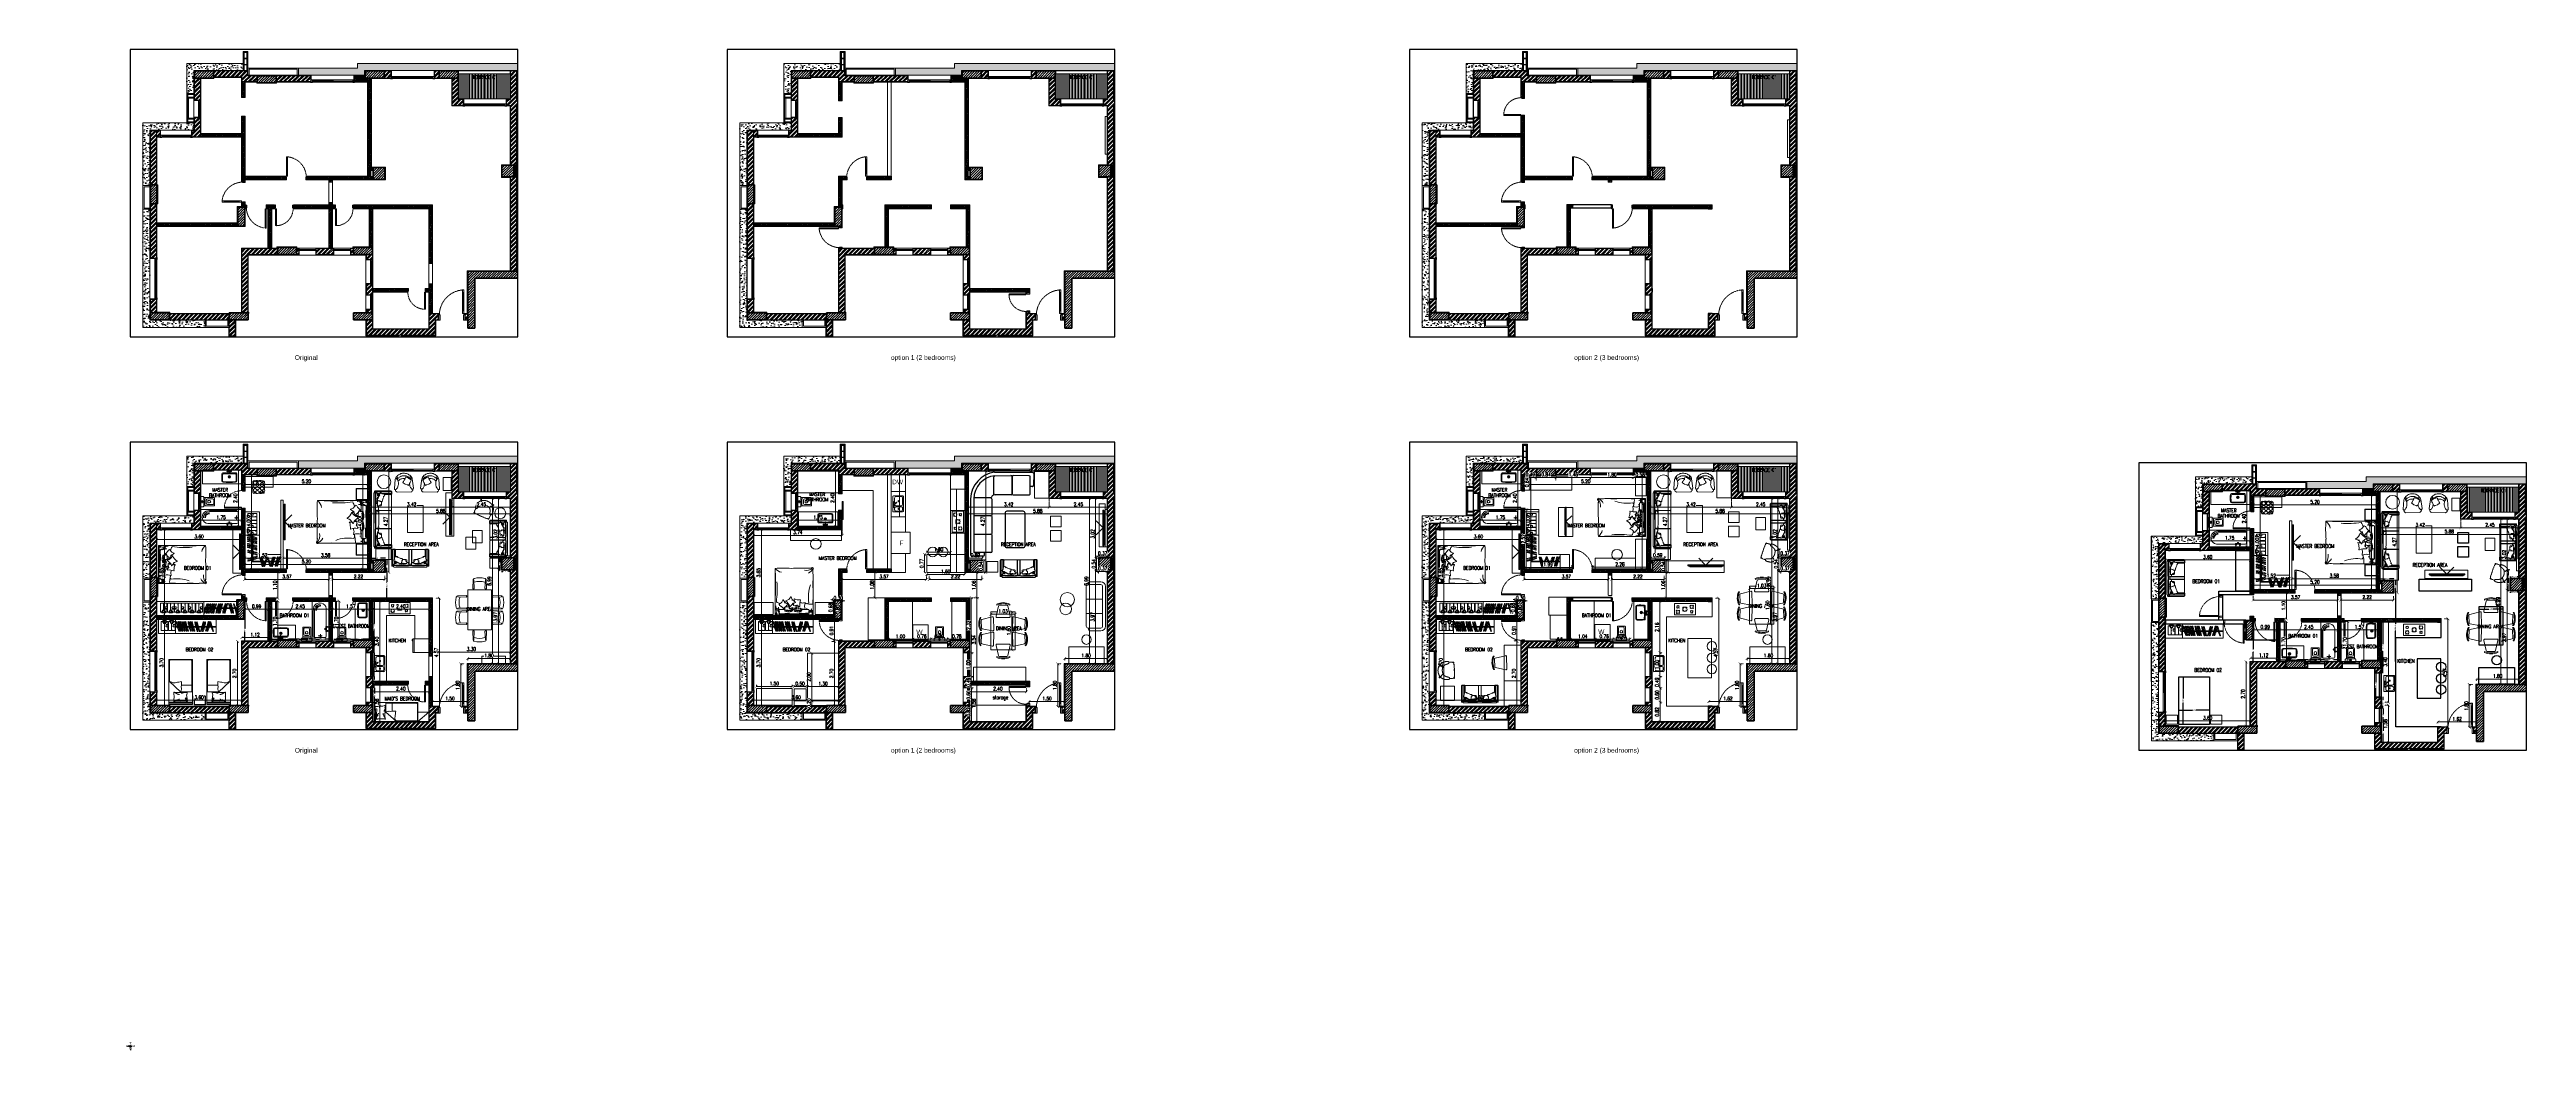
# Model space of a CAD drawing. Header units: metres. Extents: x 0 to 104350, y 982 to 43174.
import ezdxf
from ezdxf.xclip import XClip

# ---------------------------------------------------------------- set-up
doc = ezdxf.new("R2010")
doc.units = ezdxf.units.M
doc.header["$XCLIPFRAME"] = 2
doc.set_wipeout_variables(frame=1)
for name, pattern in [('DASHED2', [0.375, 0.25, -0.125]), ('DOT2', [0.125, 0, -0.125]), ('Suite layout 2$0$AM_DIN_G_W050', [13.75, 9.75, -1.5, 1, -1.5]), ('Suite layout 2$0$HIDDEN2', [0.1875, 0.125, -0.0625]), ('Tratteggio-15', [0.590551, 0.23622, -0.354331])]:
    doc.linetypes.add(name, pattern=pattern)
doc.layers.get('0').update_dxf_attribs({"lineweight": 30})
for name, color, linetype, lineweight in [('04-TYPE A-01-TYPICAL FLOOR$0$A-FURN', 8, 'Continuous', 0), ('04-TYPE A-01-TYPICAL FLOOR$0$A-FURN-FIXD', 1, 'Continuous', 15), ('A-ANNO-DIMS', 1, 'Continuous', 0), ('A-ANNO-HATCH', 9, 'Continuous', 9), ('A-CLNG-GRID', 2, 'Continuous', 5), ('A-DOOR', 1, 'Continuous', 5), ('A-DOOR-FRAM', 1, 'Continuous', 0), ('A-ELEV-BACK', 1, 'Continuous', 0), ('A-FLOR-OVHD', 1, 'DASHED2', 0), ('A-FURN', 8, 'Continuous', 0), ('A-FURN-WKSF', 1, 'Continuous', 15), ('A-ROOM-NMBR', 1, 'Continuous', 0), ('A-SANR-FIXD', 1, 'Continuous', 0), ('A-SECT', 1, 'Continuous', 5), ('A-WALL', 3, 'Continuous', 18), ('A-WINDOW', 10, 'Continuous', 5), ('dimensions', 90, 'Continuous', 30), ('G-ANNO-HATCH', 8, 'Continuous', 0), ('HATCH', 8, 'Continuous', 0), ('Nessuna', 7, 'Continuous', 18), ('S-COLS', 52, 'Continuous', 9)]:
    doc.layers.add(name, color=color, linetype=linetype, lineweight=lineweight)
doc.layers.add('2D', color=7, linetype='Continuous')
doc.layers.add('NOITHAT', color=21, linetype='Continuous')
doc.styles.add('$2$08-M-BLDG-1_50', font='romans.shx', dxfattribs={"width": 0.75, "height": 150})
doc.styles.add('Al-Jazi-text-100', font='romans.shx', dxfattribs={"width": 0.75, "height": 150})
doc.styles.get("Standard").update_dxf_attribs({"font": 'arial.ttf'})
doc.dimstyles.new('Al-Jazi-DIM 100', dxfattribs={"dimtxt": 150, "dimasz": 120, "dimexe": 0, "dimexo": 150, "dimgap": 50, "dimtad": 1, "dimlfac": 0.001, "dimzin": 1, "dimdsep": 46, "dimtxsty": 'Al-Jazi-text-100', "dimblk": 'ARCHTICK', "dimcen": 150, "dimclrd": 1, "dimclre": 256, "dimclrt": 2, "dimadec": 0, "dimazin": 0, "dimtfac": 1, "dimtix": 1, "dimtmove": 2, "dimatfit": 2, "dimfxl": 150, "dimtfill": 1, "dimtolj": 1, "dimlwd": 5, "dimlwe": 5, "dimarcsym": 0})
doc.dimstyles.new('ISO-25', dxfattribs={"dimtxt": 60, "dimasz": 20, "dimexe": 1.25, "dimexo": 0.625, "dimgap": 0.1, "dimtad": 0, "dimtxsty": 'Standard', "dimblk": 'ARCHTICK', "dimcen": 2.5, "dimse1": 1, "dimse2": 1, "dimadec": 0, "dimazin": 0, "dimtfac": 1, "dimtmove": 0, "dimatfit": 3, "dimldrblk": 'ARCHTICK', "dimfxl": 1, "dimarcsym": 0})
picture_1 = doc.add_image_def('image1.jpeg', size_in_pixel=(878, 1280))
pattern_1 = [(45, (21.63912, 0), (-0.0449012806, 0.0449012806), [])]
pattern_2 = [(45, (-188201.82, 35283.02), (-92.807765, 92.807765), []), (45, (-188139.95, 35283.02), (-92.807765, 92.807765), [])]
pattern_3 = [(45, (-188201.82, 35283.02), (23.201941, 85.073785), [109.375, -21.875, 0, -21.875])]
pattern_4 = [(50, (0, 0), (358.6301, -31.37607), [37.5, -412.5]), (355, (0, 0), (-69.3757, 376.0961), [30, -330]), (100.45144, (29.9, -2.6), (289.2544, 344.72), [31.8701, -350.57106]), (46.1842, (0, 100), (533.6207, -82.7596), [56.25, -618.75]), (96.63564, (44.47, 93.1), (467.331, 487.0593), [47.8052, -525.8569]), (351.18416, (0, 100), (467.331, 487.0593), [45, -495]), (21, (50, 75), (298.4535, -201.30945), [37.5, -412.5]), (326, (50, 75), (121.6577, 362.575), [30, -330]), (71.45144, (74.87, 58.22), (420.1112, 161.2656), [31.8701, -350.57106]), (37.5, (0, 0), (6.07993, 166.44693), [0, -326, 0, -335, 0, -331.25]), (7.5, (0, 0), (131.53477, 197.20586), [0, -191, 0, -318.5, 0, -126.25]), (327.5, (-111.5, 0), (266.91122, -11.27744), [0, -125, 0, -390, 0, -517.5]), (317.5, (-161.5, 0), (291.5931, 50.0525), [0, -162.5, 0, -259, 0, -367.5])]
pattern_5 = [(50, (14612.66, 0), (358.6301, -31.37607), [37.5, -412.5]), (355, (14612.66, 0), (-69.3757, 376.0961), [30, -330]), (100.45144, (14642.54, -2.6), (289.2544, 344.72), [31.8701, -350.57106]), (46.1842, (14612.66, 100), (533.6207, -82.7596), [56.25, -618.75]), (96.63564, (14657.1, 93.1), (467.331, 487.0593), [47.8052, -525.8569]), (351.18416, (14612.66, 100), (467.331, 487.0593), [45, -495]), (21, (14662.66, 75), (298.4535, -201.30945), [37.5, -412.5]), (326, (14662.66, 75), (121.6577, 362.575), [30, -330]), (71.45144, (14687.53, 58.22), (420.1112, 161.2656), [31.8701, -350.57106]), (37.5, (14612.66, 0), (6.07993, 166.44693), [0, -326, 0, -335, 0, -331.25]), (7.5, (14612.66, 0), (131.53477, 197.20586), [0, -191, 0, -318.5, 0, -126.25]), (327.5, (14501.16, 0), (266.91122, -11.27744), [0, -125, 0, -390, 0, -517.5]), (317.5, (14451.16, 0), (291.5931, 50.0525), [0, -162.5, 0, -259, 0, -367.5])]
pattern_6 = [(45, (116748.97, -54336.016), (-53.033, 53.033), [])]
pattern_7 = [(45, (-163049.75, 35283.02), (-92.807765, 92.807765), []), (45, (-162987.88, 35283.02), (-92.807765, 92.807765), [])]
pattern_8 = [(45, (-163049.75, 35283.02), (23.201941, 85.073785), [109.375, -21.875, 0, -21.875])]
pattern_9 = [(45, (-134304.42, 35283.02), (-92.807765, 92.807765), []), (45, (-134242.55, 35283.02), (-92.807765, 92.807765), [])]
pattern_10 = [(45, (-134304.42, 35283.02), (23.201941, 85.073785), [109.375, -21.875, 0, -21.875])]
pattern_11 = [(45, (-103582.84, 34416.44), (-92.807765, 92.807765), []), (45, (-103520.97, 34416.44), (-92.807765, 92.807765), [])]
pattern_12 = [(45, (-103582.844, 34416.435), (23.201941, 85.073785), [109.375, -21.875, 0, -21.875])]
pattern_13 = [(45, (-188201.82, 51839.08), (-92.807765, 92.807765), []), (45, (-188139.95, 51839.08), (-92.807765, 92.807765), [])]
pattern_14 = [(45, (-188201.82, 51839.084), (23.201941, 85.073785), [109.375, -21.875, 0, -21.875])]
pattern_15 = [(45, (-163049.75, 51839.08), (-92.807765, 92.807765), []), (45, (-162987.88, 51839.08), (-92.807765, 92.807765), [])]
pattern_16 = [(45, (-163049.75, 51839.084), (23.201941, 85.073785), [109.375, -21.875, 0, -21.875])]
pattern_17 = [(45, (-134304.42, 51839.08), (-92.807765, 92.807765), []), (45, (-134242.55, 51839.08), (-92.807765, 92.807765), [])]
pattern_18 = [(45, (-134304.42, 51839.084), (23.201941, 85.073785), [109.375, -21.875, 0, -21.875])]

# ---------------------------------------------------------------- blocks, each defined once
blk = doc.blocks.new('_ArchTick')
at = {"color": 0, "linetype": 'ByBlock', "const_width": 0.15}
blk.add_lwpolyline([(-0.5, -0.5), (0.5, 0.5)], dxfattribs=at)
blk = doc.blocks.new('*D2')
at = {"layer": 'Defpoints', "color": 0, "transparency": 16777216}
for p in [(3418, 1168), (3418, 1168), (3419, 1168)]:
    blk.add_point(p, dxfattribs=at)
at = {"layer": 'dimensions', "color": 0, "lineweight": -2, "transparency": 16777216}
for p, q in [((3418, 1168), (3398, 1168)), ((3419, 1168), (3418, 1168))]:
    blk.add_line(p, q, dxfattribs=at)
at = {"layer": 'dimensions', "color": 0, "lineweight": -2, "transparency": 16777216, "xscale": 20, "yscale": 20, "zscale": 20, "rotation": 180}
blk.add_blockref('_ArchTick', (3418, 1168), dxfattribs=at)
at = {"layer": 'dimensions', "color": 0, "lineweight": -2, "transparency": 16777216, "xscale": 20, "yscale": 20, "zscale": 20}
blk.add_blockref('_ArchTick', (3419, 1168), dxfattribs=at)
at = {"layer": 'dimensions', "color": 0, "transparency": 16777216, "insert": (3322, 1168), "char_height": 60, "attachment_point": 5}
blk.add_mtext('1,75', dxfattribs=at)
blk = doc.blocks.new('*D3')
at = {"layer": 'Defpoints', "color": 0, "transparency": 16777216}
for p in [(3419, 1168), (3419, 1167), (3419, 1167)]:
    blk.add_point(p, dxfattribs=at)
at = {"layer": 'dimensions', "color": 0, "lineweight": -2, "transparency": 16777216}
for p, q in [((3419, 1168), (3419, 1167)), ((3419, 1167), (3419, 1147))]:
    blk.add_line(p, q, dxfattribs=at)
at = {"layer": 'dimensions', "color": 0, "lineweight": -2, "transparency": 16777216, "xscale": 20, "yscale": 20, "zscale": 20}
for p, rotation in [((3419, 1168), 90), ((3419, 1167), 270)]:
    blk.add_blockref('_ArchTick', p, dxfattribs=dict(at, rotation=rotation))
at = {"layer": 'dimensions', "color": 0, "transparency": 16777216, "insert": (3419, 1069), "char_height": 60, "attachment_point": 5, "rotation": 90}
blk.add_mtext('0,88', dxfattribs=at)
blk = doc.blocks.new('*D4')
at = {"layer": 'Defpoints', "color": 0, "transparency": 16777216}
for p in [(3418, 1168), (3418, 1167), (3418, 1167)]:
    blk.add_point(p, dxfattribs=at)
at = {"layer": 'dimensions', "color": 0, "lineweight": -2, "transparency": 16777216}
for p, q in [((3418, 1168), (3418, 1167)), ((3418, 1167), (3418, 1147))]:
    blk.add_line(p, q, dxfattribs=at)
at = {"layer": 'dimensions', "color": 0, "lineweight": -2, "transparency": 16777216, "xscale": 20, "yscale": 20, "zscale": 20}
for p, rotation in [((3418, 1168), 90), ((3418, 1167), 270)]:
    blk.add_blockref('_ArchTick', p, dxfattribs=dict(at, rotation=rotation))
at = {"layer": 'dimensions', "color": 0, "transparency": 16777216, "insert": (3418, 1072), "char_height": 60, "attachment_point": 5, "rotation": 90}
blk.add_mtext('1,08', dxfattribs=at)
blk = doc.blocks.new('*D5')
at = {"layer": 'Defpoints', "color": 0, "transparency": 16777216}
blk.add_point((3418, 1167), dxfattribs=at)
blk.add_point((3418, 1167), dxfattribs=at)
blk.add_point((3418, 1167), dxfattribs=at)
at = {"layer": 'dimensions', "color": 0, "lineweight": -2, "transparency": 16777216}
for q in [(3418, 1167), (3418, 1147)]:
    blk.add_line((3418, 1167), q, dxfattribs=at)
at = {"layer": 'dimensions', "color": 0, "lineweight": -2, "transparency": 16777216, "xscale": 20, "yscale": 20, "zscale": 20}
for rotation in [90, 270]:
    blk.add_blockref('_ArchTick', (3418, 1167), dxfattribs=dict(at, rotation=rotation))
at = {"layer": 'dimensions', "color": 0, "transparency": 16777216, "insert": (3418, 1092), "char_height": 60, "attachment_point": 5, "rotation": 90}
blk.add_mtext('0,6', dxfattribs=at)
blk = doc.blocks.new('*D6')
at = {"layer": 'Defpoints', "color": 0, "transparency": 16777216}
for p in [(3418, 1167), (3418, 1166), (3418, 1166)]:
    blk.add_point(p, dxfattribs=at)
at = {"layer": 'dimensions', "color": 0, "lineweight": -2, "transparency": 16777216}
for p, q in [((3418, 1167), (3418, 1166)), ((3418, 1166), (3418, 1146))]:
    blk.add_line(p, q, dxfattribs=at)
at = {"layer": 'dimensions', "color": 0, "lineweight": -2, "transparency": 16777216, "xscale": 20, "yscale": 20, "zscale": 20}
for p, rotation in [((3418, 1167), 90), ((3418, 1166), 270)]:
    blk.add_blockref('_ArchTick', p, dxfattribs=dict(at, rotation=rotation))
at = {"layer": 'dimensions', "color": 0, "transparency": 16777216, "insert": (3418, 1068), "char_height": 60, "attachment_point": 5, "rotation": 90}
blk.add_mtext('0,73', dxfattribs=at)
blk = doc.blocks.new('*D7')
at = {"layer": 'Defpoints', "color": 0, "transparency": 16777216}
for p in [(3418, 1166), (3419, 1166), (3419, 1166)]:
    blk.add_point(p, dxfattribs=at)
at = {"layer": 'dimensions', "color": 0, "lineweight": -2, "transparency": 16777216}
for p, q in [((3418, 1166), (3419, 1166)), ((3419, 1166), (3439, 1166))]:
    blk.add_line(p, q, dxfattribs=at)
at = {"layer": 'dimensions', "color": 0, "lineweight": -2, "transparency": 16777216, "xscale": 20, "yscale": 20, "zscale": 20, "rotation": 180}
blk.add_blockref('_ArchTick', (3418, 1166), dxfattribs=at)
at = {"layer": 'dimensions', "color": 0, "lineweight": -2, "transparency": 16777216, "xscale": 20, "yscale": 20, "zscale": 20}
blk.add_blockref('_ArchTick', (3419, 1166), dxfattribs=at)
at = {"layer": 'dimensions', "color": 0, "transparency": 16777216, "insert": (3515, 1166), "char_height": 60, "attachment_point": 5}
blk.add_mtext('1,75', dxfattribs=at)
blk = doc.blocks.new('*D8')
at = {"layer": 'Defpoints', "color": 0, "transparency": 16777216}
for p in [(3419, 1167), (3419, 1167), (3419, 1166)]:
    blk.add_point(p, dxfattribs=at)
at = {"layer": 'dimensions', "color": 0, "lineweight": -2, "transparency": 16777216}
for p, q in [((3419, 1167), (3419, 1187)), ((3419, 1166), (3419, 1167))]:
    blk.add_line(p, q, dxfattribs=at)
at = {"layer": 'dimensions', "color": 0, "lineweight": -2, "transparency": 16777216, "xscale": 20, "yscale": 20, "zscale": 20}
for p, rotation in [((3419, 1167), 90), ((3419, 1166), 270)]:
    blk.add_blockref('_ArchTick', p, dxfattribs=dict(at, rotation=rotation))
at = {"layer": 'dimensions', "color": 0, "transparency": 16777216, "insert": (3419, 1265), "char_height": 60, "attachment_point": 5, "rotation": 90}
blk.add_mtext('0,73', dxfattribs=at)
blk = doc.blocks.new('*D9')
at = {"layer": 'Defpoints', "color": 0, "transparency": 16777216}
blk.add_point((3419, 1167), dxfattribs=at)
blk.add_point((3419, 1167), dxfattribs=at)
blk.add_point((3419, 1167), dxfattribs=at)
at = {"layer": 'dimensions', "color": 0, "lineweight": -2, "transparency": 16777216}
for q in [(3419, 1167), (3419, 1147)]:
    blk.add_line((3419, 1167), q, dxfattribs=at)
at = {"layer": 'dimensions', "color": 0, "lineweight": -2, "transparency": 16777216, "xscale": 20, "yscale": 20, "zscale": 20}
for rotation in [90, 270]:
    blk.add_blockref('_ArchTick', (3419, 1167), dxfattribs=dict(at, rotation=rotation))
at = {"layer": 'dimensions', "color": 0, "transparency": 16777216, "insert": (3419, 1092), "char_height": 60, "attachment_point": 5, "rotation": 90}
blk.add_mtext('0,8', dxfattribs=at)
blk = doc.blocks.new('*D10')
at = {"layer": 'Defpoints', "color": 0, "transparency": 16777216}
for p in [(3419, 1168), (3419, 1167), (3420, 1168)]:
    blk.add_point(p, dxfattribs=at)
at = {"layer": 'dimensions', "color": 0, "lineweight": -2, "transparency": 16777216}
for p, q in [((3420, 1168), (3420, 1188)), ((3420, 1167), (3420, 1168))]:
    blk.add_line(p, q, dxfattribs=at)
at = {"layer": 'dimensions', "color": 0, "lineweight": -2, "transparency": 16777216, "xscale": 20, "yscale": 20, "zscale": 20}
for p, rotation in [((3420, 1167), 270), ((3420, 1168), 90)]:
    blk.add_blockref('_ArchTick', p, dxfattribs=dict(at, rotation=rotation))
at = {"layer": 'dimensions', "color": 0, "transparency": 16777216, "insert": (3420, 1266), "char_height": 60, "attachment_point": 5, "rotation": 90}
blk.add_mtext('0,53', dxfattribs=at)
blk = doc.blocks.new('*D11')
at = {"layer": 'Defpoints', "color": 0, "transparency": 16777216}
for p in [(3419, 1168), (3422, 1168), (3422, 1168)]:
    blk.add_point(p, dxfattribs=at)
at = {"layer": 'dimensions', "color": 0, "lineweight": -2, "transparency": 16777216}
for p, q in [((3419, 1168), (3422, 1168)), ((3422, 1168), (3442, 1168))]:
    blk.add_line(p, q, dxfattribs=at)
at = {"layer": 'dimensions', "color": 0, "lineweight": -2, "transparency": 16777216, "xscale": 20, "yscale": 20, "zscale": 20, "rotation": 180}
blk.add_blockref('_ArchTick', (3419, 1168), dxfattribs=at)
at = {"layer": 'dimensions', "color": 0, "lineweight": -2, "transparency": 16777216, "xscale": 20, "yscale": 20, "zscale": 20}
blk.add_blockref('_ArchTick', (3422, 1168), dxfattribs=at)
at = {"layer": 'dimensions', "color": 0, "transparency": 16777216, "insert": (3521, 1168), "char_height": 60, "attachment_point": 5}
blk.add_mtext('2,96', dxfattribs=at)
blk = doc.blocks.new('*D12')
at = {"layer": 'Defpoints', "color": 0, "transparency": 16777216}
for p in [(3422, 1168), (3424, 1168), (3424, 1168)]:
    blk.add_point(p, dxfattribs=at)
at = {"layer": 'dimensions', "color": 0, "lineweight": -2, "transparency": 16777216}
for p, q in [((3422, 1168), (3424, 1168)), ((3424, 1168), (3444, 1168))]:
    blk.add_line(p, q, dxfattribs=at)
at = {"layer": 'dimensions', "color": 0, "lineweight": -2, "transparency": 16777216, "xscale": 20, "yscale": 20, "zscale": 20, "rotation": 180}
blk.add_blockref('_ArchTick', (3422, 1168), dxfattribs=at)
at = {"layer": 'dimensions', "color": 0, "lineweight": -2, "transparency": 16777216, "xscale": 20, "yscale": 20, "zscale": 20}
blk.add_blockref('_ArchTick', (3424, 1168), dxfattribs=at)
at = {"layer": 'dimensions', "color": 0, "transparency": 16777216, "insert": (3496, 1168), "char_height": 60, "attachment_point": 5}
blk.add_mtext('1,8', dxfattribs=at)
blk = doc.blocks.new('*D13')
at = {"layer": 'Defpoints', "color": 0, "transparency": 16777216}
for p in [(3424, 1168), (3425, 1168), (3425, 1168)]:
    blk.add_point(p, dxfattribs=at)
at = {"layer": 'dimensions', "color": 0, "lineweight": -2, "transparency": 16777216}
blk.add_line((3424, 1168), (3425, 1168), dxfattribs=at)
at = {"layer": 'dimensions', "color": 0, "lineweight": -2, "transparency": 16777216, "xscale": 20, "yscale": 20, "zscale": 20, "rotation": 180}
blk.add_blockref('_ArchTick', (3424, 1168), dxfattribs=at)
at = {"layer": 'dimensions', "color": 0, "lineweight": -2, "transparency": 16777216, "xscale": 20, "yscale": 20, "zscale": 20}
blk.add_blockref('_ArchTick', (3425, 1168), dxfattribs=at)
at = {"layer": 'dimensions', "color": 0, "transparency": 16777216, "insert": (3424, 1168), "char_height": 60, "attachment_point": 5}
blk.add_mtext('0,44', dxfattribs=at)
blk = doc.blocks.new('*D14')
at = {"layer": 'Defpoints', "color": 0, "transparency": 16777216}
for p in [(3425, 1168), (3425, 1168), (3425, 1164)]:
    blk.add_point(p, dxfattribs=at)
at = {"layer": 'dimensions', "color": 0, "lineweight": -2, "transparency": 16777216}
for p, q in [((3425, 1168), (3425, 1188)), ((3425, 1164), (3425, 1168))]:
    blk.add_line(p, q, dxfattribs=at)
at = {"layer": 'dimensions', "color": 0, "lineweight": -2, "transparency": 16777216, "xscale": 20, "yscale": 20, "zscale": 20}
for p, rotation in [((3425, 1168), 90), ((3425, 1164), 270)]:
    blk.add_blockref('_ArchTick', p, dxfattribs=dict(at, rotation=rotation))
at = {"layer": 'dimensions', "color": 0, "transparency": 16777216, "insert": (3425, 1209), "char_height": 60, "attachment_point": 5, "rotation": 90}
blk.add_mtext('4', dxfattribs=at)
blk = doc.blocks.new('*D15')
at = {"layer": 'Defpoints', "color": 0, "transparency": 16777216}
for p in [(3422, 1164), (3425, 1164), (3425, 1164)]:
    blk.add_point(p, dxfattribs=at)
at = {"layer": 'dimensions', "color": 0, "lineweight": -2, "transparency": 16777216}
for p, q in [((3422, 1164), (3425, 1164)), ((3425, 1164), (3445, 1164))]:
    blk.add_line(p, q, dxfattribs=at)
at = {"layer": 'dimensions', "color": 0, "lineweight": -2, "transparency": 16777216, "xscale": 20, "yscale": 20, "zscale": 20, "rotation": 180}
blk.add_blockref('_ArchTick', (3422, 1164), dxfattribs=at)
at = {"layer": 'dimensions', "color": 0, "lineweight": -2, "transparency": 16777216, "xscale": 20, "yscale": 20, "zscale": 20}
blk.add_blockref('_ArchTick', (3425, 1164), dxfattribs=at)
at = {"layer": 'dimensions', "color": 0, "transparency": 16777216, "insert": (3523, 1164), "char_height": 60, "attachment_point": 5}
blk.add_mtext('2,68', dxfattribs=at)
blk = doc.blocks.new('*D16')
at = {"layer": 'Defpoints', "color": 0, "transparency": 16777216}
for p in [(3421, 1164), (3421, 1164), (3422, 1164)]:
    blk.add_point(p, dxfattribs=at)
at = {"layer": 'dimensions', "color": 0, "lineweight": -2, "transparency": 16777216}
for p, q in [((3421, 1164), (3401, 1164)), ((3422, 1164), (3421, 1164))]:
    blk.add_line(p, q, dxfattribs=at)
at = {"layer": 'dimensions', "color": 0, "lineweight": -2, "transparency": 16777216, "xscale": 20, "yscale": 20, "zscale": 20}
blk.add_blockref('_ArchTick', (3422, 1164), dxfattribs=at)
at = {"layer": 'dimensions', "color": 0, "lineweight": -2, "transparency": 16777216, "xscale": 20, "yscale": 20, "zscale": 20, "rotation": 180}
blk.add_blockref('_ArchTick', (3421, 1164), dxfattribs=at)
at = {"layer": 'dimensions', "color": 0, "transparency": 16777216, "insert": (3346, 1164), "char_height": 60, "attachment_point": 5}
blk.add_mtext('0,8', dxfattribs=at)
blk = doc.blocks.new('*D17')
at = {"layer": 'Defpoints', "color": 0, "transparency": 16777216}
for p in [(3419, 1164), (3421, 1164), (3421, 1164)]:
    blk.add_point(p, dxfattribs=at)
at = {"layer": 'dimensions', "color": 0, "lineweight": -2, "transparency": 16777216}
for p, q in [((3419, 1164), (3421, 1164)), ((3421, 1164), (3441, 1164))]:
    blk.add_line(p, q, dxfattribs=at)
at = {"layer": 'dimensions', "color": 0, "lineweight": -2, "transparency": 16777216, "xscale": 20, "yscale": 20, "zscale": 20, "rotation": 180}
blk.add_blockref('_ArchTick', (3419, 1164), dxfattribs=at)
at = {"layer": 'dimensions', "color": 0, "lineweight": -2, "transparency": 16777216, "xscale": 20, "yscale": 20, "zscale": 20}
blk.add_blockref('_ArchTick', (3421, 1164), dxfattribs=at)
at = {"layer": 'dimensions', "color": 0, "transparency": 16777216, "insert": (3516, 1164), "char_height": 60, "attachment_point": 5}
blk.add_mtext('1,72', dxfattribs=at)
blk = doc.blocks.new('*D18')
at = {"layer": 'Defpoints', "color": 0, "transparency": 16777216}
for p in [(3419, 1167), (3419, 1164), (3420, 1164)]:
    blk.add_point(p, dxfattribs=at)
at = {"layer": 'dimensions', "color": 0, "lineweight": -2, "transparency": 16777216}
for p, q in [((3420, 1167), (3420, 1164)), ((3420, 1164), (3420, 1144))]:
    blk.add_line(p, q, dxfattribs=at)
at = {"layer": 'dimensions', "color": 0, "lineweight": -2, "transparency": 16777216, "xscale": 20, "yscale": 20, "zscale": 20}
for p, rotation in [((3420, 1167), 90), ((3420, 1164), 270)]:
    blk.add_blockref('_ArchTick', p, dxfattribs=dict(at, rotation=rotation))
at = {"layer": 'dimensions', "color": 0, "transparency": 16777216, "insert": (3420, 1065), "char_height": 60, "attachment_point": 5, "rotation": 90}
blk.add_mtext('2,68', dxfattribs=at)
blk = doc.blocks.new('*D19')
at = {"layer": 'Defpoints', "color": 0, "transparency": 16777216}
for p in [(3419, 1166), (3419, 1164), (3419, 1164)]:
    blk.add_point(p, dxfattribs=at)
at = {"layer": 'dimensions', "color": 0, "lineweight": -2, "transparency": 16777216}
for p, q in [((3419, 1166), (3419, 1164)), ((3419, 1164), (3419, 1144))]:
    blk.add_line(p, q, dxfattribs=at)
at = {"layer": 'dimensions', "color": 0, "lineweight": -2, "transparency": 16777216, "xscale": 20, "yscale": 20, "zscale": 20}
for p, rotation in [((3419, 1166), 90), ((3419, 1164), 270)]:
    blk.add_blockref('_ArchTick', p, dxfattribs=dict(at, rotation=rotation))
at = {"layer": 'dimensions', "color": 0, "transparency": 16777216, "insert": (3419, 1065), "char_height": 60, "attachment_point": 5, "rotation": 90}
blk.add_mtext('2,05', dxfattribs=at)
blk = doc.blocks.new('*D20')
at = {"layer": 'Defpoints', "color": 0, "transparency": 16777216}
for p in [(3417, 1166), (3419, 1166), (3419, 1166)]:
    blk.add_point(p, dxfattribs=at)
at = {"layer": 'dimensions', "color": 0, "lineweight": -2, "transparency": 16777216}
for p, q in [((3417, 1166), (3419, 1166)), ((3419, 1166), (3439, 1166))]:
    blk.add_line(p, q, dxfattribs=at)
at = {"layer": 'dimensions', "color": 0, "lineweight": -2, "transparency": 16777216, "xscale": 20, "yscale": 20, "zscale": 20, "rotation": 180}
blk.add_blockref('_ArchTick', (3417, 1166), dxfattribs=at)
at = {"layer": 'dimensions', "color": 0, "lineweight": -2, "transparency": 16777216, "xscale": 20, "yscale": 20, "zscale": 20}
blk.add_blockref('_ArchTick', (3419, 1166), dxfattribs=at)
at = {"layer": 'dimensions', "color": 0, "transparency": 16777216, "insert": (3512, 1166), "char_height": 60, "attachment_point": 5}
blk.add_mtext('2,21', dxfattribs=at)
blk = doc.blocks.new('*D21')
at = {"layer": 'Defpoints', "color": 0, "transparency": 16777216}
for p in [(3416, 1166), (3416, 1166), (3417, 1166)]:
    blk.add_point(p, dxfattribs=at)
at = {"layer": 'dimensions', "color": 0, "lineweight": -2, "transparency": 16777216}
for p, q in [((3416, 1166), (3396, 1166)), ((3417, 1166), (3416, 1166))]:
    blk.add_line(p, q, dxfattribs=at)
at = {"layer": 'dimensions', "color": 0, "lineweight": -2, "transparency": 16777216, "xscale": 20, "yscale": 20, "zscale": 20, "rotation": 180}
blk.add_blockref('_ArchTick', (3416, 1166), dxfattribs=at)
at = {"layer": 'dimensions', "color": 0, "lineweight": -2, "transparency": 16777216, "xscale": 20, "yscale": 20, "zscale": 20}
blk.add_blockref('_ArchTick', (3417, 1166), dxfattribs=at)
at = {"layer": 'dimensions', "color": 0, "transparency": 16777216, "insert": (3344, 1166), "char_height": 60, "attachment_point": 5}
blk.add_mtext('1,2', dxfattribs=at)
blk = doc.blocks.new('*D22')
at = {"layer": 'Defpoints', "color": 0, "transparency": 16777216}
blk.add_point((3416, 1166), dxfattribs=at)
blk.add_point((3416, 1166), dxfattribs=at)
blk.add_point((3416, 1166), dxfattribs=at)
at = {"layer": 'dimensions', "color": 0, "lineweight": -2, "transparency": 16777216}
for q in [(3376, 1166), (3436, 1166), (3416, 1166)]:
    blk.add_line((3416, 1166), q, dxfattribs=at)
at = {"layer": 'dimensions', "color": 0, "lineweight": -2, "transparency": 16777216, "xscale": 20, "yscale": 20, "zscale": 20, "rotation": 180}
blk.add_blockref('_ArchTick', (3416, 1166), dxfattribs=at)
at = {"layer": 'dimensions', "color": 0, "lineweight": -2, "transparency": 16777216, "xscale": 20, "yscale": 20, "zscale": 20}
blk.add_blockref('_ArchTick', (3416, 1166), dxfattribs=at)
at = {"layer": 'dimensions', "color": 0, "transparency": 16777216, "insert": (3298, 1166), "char_height": 60, "attachment_point": 5}
blk.add_mtext('0,19', dxfattribs=at)
blk = doc.blocks.new('*D23')
at = {"layer": 'Defpoints', "color": 0, "transparency": 16777216}
for p in [(3416, 1166), (3416, 1166), (3416, 1162)]:
    blk.add_point(p, dxfattribs=at)
at = {"layer": 'dimensions', "color": 0, "lineweight": -2, "transparency": 16777216}
for p, q in [((3416, 1166), (3416, 1186)), ((3416, 1162), (3416, 1166))]:
    blk.add_line(p, q, dxfattribs=at)
at = {"layer": 'dimensions', "color": 0, "lineweight": -2, "transparency": 16777216, "xscale": 20, "yscale": 20, "zscale": 20}
for p, rotation in [((3416, 1166), 90), ((3416, 1162), 270)]:
    blk.add_blockref('_ArchTick', p, dxfattribs=dict(at, rotation=rotation))
at = {"layer": 'dimensions', "color": 0, "transparency": 16777216, "insert": (3416, 1264), "char_height": 60, "attachment_point": 5, "rotation": 90}
blk.add_mtext('3,65', dxfattribs=at)
blk = doc.blocks.new('*D24')
at = {"layer": 'Defpoints', "color": 0, "transparency": 16777216}
for p in [(3416, 1162), (3419, 1162), (3419, 1162)]:
    blk.add_point(p, dxfattribs=at)
at = {"layer": 'dimensions', "color": 0, "lineweight": -2, "transparency": 16777216}
for p, q in [((3416, 1162), (3419, 1162)), ((3419, 1162), (3439, 1162))]:
    blk.add_line(p, q, dxfattribs=at)
at = {"layer": 'dimensions', "color": 0, "lineweight": -2, "transparency": 16777216, "xscale": 20, "yscale": 20, "zscale": 20, "rotation": 180}
blk.add_blockref('_ArchTick', (3416, 1162), dxfattribs=at)
at = {"layer": 'dimensions', "color": 0, "lineweight": -2, "transparency": 16777216, "xscale": 20, "yscale": 20, "zscale": 20}
blk.add_blockref('_ArchTick', (3419, 1162), dxfattribs=at)
at = {"layer": 'dimensions', "color": 0, "transparency": 16777216, "insert": (3494, 1162), "char_height": 60, "attachment_point": 5}
blk.add_mtext('3,4', dxfattribs=at)
blk = doc.blocks.new('*D25')
at = {"layer": 'Defpoints', "color": 0, "transparency": 16777216}
for p in [(3419, 1163), (3419, 1163), (3419, 1162)]:
    blk.add_point(p, dxfattribs=at)
at = {"layer": 'dimensions', "color": 0, "lineweight": -2, "transparency": 16777216}
for p, q in [((3419, 1163), (3419, 1183)), ((3419, 1162), (3419, 1163))]:
    blk.add_line(p, q, dxfattribs=at)
at = {"layer": 'dimensions', "color": 0, "lineweight": -2, "transparency": 16777216, "xscale": 20, "yscale": 20, "zscale": 20}
for p, rotation in [((3419, 1162), 270), ((3419, 1163), 90)]:
    blk.add_blockref('_ArchTick', p, dxfattribs=dict(at, rotation=rotation))
at = {"layer": 'dimensions', "color": 0, "transparency": 16777216, "insert": (3419, 1238), "char_height": 60, "attachment_point": 5, "rotation": 90}
blk.add_mtext('0,8', dxfattribs=at)
blk = doc.blocks.new('*D26')
at = {"layer": 'Defpoints', "color": 0, "transparency": 16777216}
for p in [(3419, 1164), (3419, 1163), (3419, 1163)]:
    blk.add_point(p, dxfattribs=at)
at = {"layer": 'dimensions', "color": 0, "lineweight": -2, "transparency": 16777216}
for p, q in [((3419, 1164), (3419, 1163)), ((3419, 1163), (3419, 1143))]:
    blk.add_line(p, q, dxfattribs=at)
at = {"layer": 'dimensions', "color": 0, "lineweight": -2, "transparency": 16777216, "xscale": 20, "yscale": 20, "zscale": 20}
for p, rotation in [((3419, 1164), 90), ((3419, 1163), 270)]:
    blk.add_blockref('_ArchTick', p, dxfattribs=dict(at, rotation=rotation))
at = {"layer": 'dimensions', "color": 0, "transparency": 16777216, "insert": (3419, 1088), "char_height": 60, "attachment_point": 5, "rotation": 90}
blk.add_mtext('0,8', dxfattribs=at)
blk = doc.blocks.new('*D27')
at = {"layer": 'Defpoints', "color": 0, "transparency": 16777216}
for p in [(3422, 1164), (3422, 1163), (3422, 1163)]:
    blk.add_point(p, dxfattribs=at)
at = {"layer": 'dimensions', "color": 0, "lineweight": -2, "transparency": 16777216}
for p, q in [((3422, 1164), (3422, 1163)), ((3422, 1163), (3422, 1143))]:
    blk.add_line(p, q, dxfattribs=at)
at = {"layer": 'dimensions', "color": 0, "lineweight": -2, "transparency": 16777216, "xscale": 20, "yscale": 20, "zscale": 20}
for p, rotation in [((3422, 1164), 90), ((3422, 1163), 270)]:
    blk.add_blockref('_ArchTick', p, dxfattribs=dict(at, rotation=rotation))
at = {"layer": 'dimensions', "color": 0, "transparency": 16777216, "insert": (3422, 1132), "char_height": 60, "attachment_point": 5, "rotation": 90}
blk.add_mtext('1', dxfattribs=at)
blk = doc.blocks.new('*D28')
at = {"layer": 'Defpoints', "color": 0, "transparency": 16777216}
for p in [(3420, 1163), (3420, 1163), (3420, 1161)]:
    blk.add_point(p, dxfattribs=at)
at = {"layer": 'dimensions', "color": 0, "lineweight": -2, "transparency": 16777216}
for p, q in [((3420, 1163), (3420, 1183)), ((3420, 1161), (3420, 1163))]:
    blk.add_line(p, q, dxfattribs=at)
at = {"layer": 'dimensions', "color": 0, "lineweight": -2, "transparency": 16777216, "xscale": 20, "yscale": 20, "zscale": 20}
for p, rotation in [((3420, 1163), 90), ((3420, 1161), 270)]:
    blk.add_blockref('_ArchTick', p, dxfattribs=dict(at, rotation=rotation))
at = {"layer": 'dimensions', "color": 0, "transparency": 16777216, "insert": (3420, 1235), "char_height": 60, "attachment_point": 5, "rotation": 90}
blk.add_mtext('1,7', dxfattribs=at)
blk = doc.blocks.new('*D29')
at = {"layer": 'Defpoints', "color": 0, "transparency": 16777216}
for p in [(3419, 1161), (3419, 1161), (3420, 1161)]:
    blk.add_point(p, dxfattribs=at)
at = {"layer": 'dimensions', "color": 0, "lineweight": -2, "transparency": 16777216}
for p, q in [((3419, 1161), (3399, 1161)), ((3420, 1161), (3419, 1161))]:
    blk.add_line(p, q, dxfattribs=at)
at = {"layer": 'dimensions', "color": 0, "lineweight": -2, "transparency": 16777216, "xscale": 20, "yscale": 20, "zscale": 20, "rotation": 180}
blk.add_blockref('_ArchTick', (3419, 1161), dxfattribs=at)
at = {"layer": 'dimensions', "color": 0, "lineweight": -2, "transparency": 16777216, "xscale": 20, "yscale": 20, "zscale": 20}
blk.add_blockref('_ArchTick', (3420, 1161), dxfattribs=at)
at = {"layer": 'dimensions', "color": 0, "transparency": 16777216, "insert": (3324, 1161), "char_height": 60, "attachment_point": 5}
blk.add_mtext('1,12', dxfattribs=at)
blk = doc.blocks.new('*D30')
at = {"layer": 'Defpoints', "color": 0, "transparency": 16777216}
for p in [(3419, 1163), (3420, 1163), (3420, 1162)]:
    blk.add_point(p, dxfattribs=at)
at = {"layer": 'dimensions', "color": 0, "lineweight": -2, "transparency": 16777216}
for p, q in [((3419, 1162), (3420, 1162)), ((3420, 1162), (3440, 1162))]:
    blk.add_line(p, q, dxfattribs=at)
at = {"layer": 'dimensions', "color": 0, "lineweight": -2, "transparency": 16777216, "xscale": 20, "yscale": 20, "zscale": 20, "rotation": 180}
blk.add_blockref('_ArchTick', (3419, 1162), dxfattribs=at)
at = {"layer": 'dimensions', "color": 0, "lineweight": -2, "transparency": 16777216, "xscale": 20, "yscale": 20, "zscale": 20}
blk.add_blockref('_ArchTick', (3420, 1162), dxfattribs=at)
at = {"layer": 'dimensions', "color": 0, "transparency": 16777216, "insert": (3515, 1162), "char_height": 60, "attachment_point": 5}
blk.add_mtext('1,02', dxfattribs=at)
blk = doc.blocks.new('*D31')
at = {"layer": 'Defpoints', "color": 0, "transparency": 16777216}
for p in [(3416, 1162), (3416, 1162), (3419, 1162)]:
    blk.add_point(p, dxfattribs=at)
at = {"layer": 'dimensions', "color": 0, "lineweight": -2, "transparency": 16777216}
for p, q in [((3416, 1162), (3396, 1162)), ((3419, 1162), (3416, 1162))]:
    blk.add_line(p, q, dxfattribs=at)
at = {"layer": 'dimensions', "color": 0, "lineweight": -2, "transparency": 16777216, "xscale": 20, "yscale": 20, "zscale": 20, "rotation": 180}
blk.add_blockref('_ArchTick', (3416, 1162), dxfattribs=at)
at = {"layer": 'dimensions', "color": 0, "lineweight": -2, "transparency": 16777216, "xscale": 20, "yscale": 20, "zscale": 20}
blk.add_blockref('_ArchTick', (3419, 1162), dxfattribs=at)
at = {"layer": 'dimensions', "color": 0, "transparency": 16777216, "insert": (3341, 1162), "char_height": 60, "attachment_point": 5}
blk.add_mtext('3,7', dxfattribs=at)
blk = doc.blocks.new('*D32')
at = {"layer": 'Defpoints', "color": 0, "transparency": 16777216}
for p in [(3416, 1162), (3416, 1162), (3416, 1160)]:
    blk.add_point(p, dxfattribs=at)
at = {"layer": 'dimensions', "color": 0, "lineweight": -2, "transparency": 16777216}
for p, q in [((3416, 1162), (3416, 1182)), ((3416, 1160), (3416, 1162))]:
    blk.add_line(p, q, dxfattribs=at)
at = {"layer": 'dimensions', "color": 0, "lineweight": -2, "transparency": 16777216, "xscale": 20, "yscale": 20, "zscale": 20}
for p, rotation in [((3416, 1162), 90), ((3416, 1160), 270)]:
    blk.add_blockref('_ArchTick', p, dxfattribs=dict(at, rotation=rotation))
at = {"layer": 'dimensions', "color": 0, "transparency": 16777216, "insert": (3416, 1234), "char_height": 60, "attachment_point": 5, "rotation": 90}
blk.add_mtext('1,5', dxfattribs=at)
blk = doc.blocks.new('*D33')
at = {"layer": 'Defpoints', "color": 0, "transparency": 16777216}
for p in [(3416, 1160), (3416, 1160), (3416, 1159)]:
    blk.add_point(p, dxfattribs=at)
at = {"layer": 'dimensions', "color": 0, "lineweight": -2, "transparency": 16777216}
for p, q in [((3416, 1160), (3416, 1180)), ((3416, 1159), (3416, 1160))]:
    blk.add_line(p, q, dxfattribs=at)
at = {"layer": 'dimensions', "color": 0, "lineweight": -2, "transparency": 16777216, "xscale": 20, "yscale": 20, "zscale": 20}
for p, rotation in [((3416, 1160), 90), ((3416, 1159), 270)]:
    blk.add_blockref('_ArchTick', p, dxfattribs=dict(at, rotation=rotation))
at = {"layer": 'dimensions', "color": 0, "transparency": 16777216, "insert": (3416, 1232), "char_height": 60, "attachment_point": 5, "rotation": 90}
blk.add_mtext('1,8', dxfattribs=at)
blk = doc.blocks.new('*D34')
at = {"layer": 'Defpoints', "color": 0, "transparency": 16777216}
for p in [(3416, 1159), (3416, 1159), (3416, 1158)]:
    blk.add_point(p, dxfattribs=at)
at = {"layer": 'dimensions', "color": 0, "lineweight": -2, "transparency": 16777216}
for p, q in [((3416, 1159), (3416, 1179)), ((3416, 1158), (3416, 1159))]:
    blk.add_line(p, q, dxfattribs=at)
at = {"layer": 'dimensions', "color": 0, "lineweight": -2, "transparency": 16777216, "xscale": 20, "yscale": 20, "zscale": 20}
for p, rotation in [((3416, 1158), 270), ((3416, 1159), 90)]:
    blk.add_blockref('_ArchTick', p, dxfattribs=dict(at, rotation=rotation))
at = {"layer": 'dimensions', "color": 0, "transparency": 16777216, "insert": (3416, 1233), "char_height": 60, "attachment_point": 5, "rotation": 90}
blk.add_mtext('0,4', dxfattribs=at)
blk = doc.blocks.new('*D35')
at = {"layer": 'Defpoints', "color": 0, "transparency": 16777216}
for p in [(3416, 1158), (3419, 1158), (3419, 1158)]:
    blk.add_point(p, dxfattribs=at)
at = {"layer": 'dimensions', "color": 0, "lineweight": -2, "transparency": 16777216}
for p, q in [((3416, 1158), (3419, 1158)), ((3419, 1158), (3439, 1158))]:
    blk.add_line(p, q, dxfattribs=at)
at = {"layer": 'dimensions', "color": 0, "lineweight": -2, "transparency": 16777216, "xscale": 20, "yscale": 20, "zscale": 20, "rotation": 180}
blk.add_blockref('_ArchTick', (3416, 1158), dxfattribs=at)
at = {"layer": 'dimensions', "color": 0, "lineweight": -2, "transparency": 16777216, "xscale": 20, "yscale": 20, "zscale": 20}
blk.add_blockref('_ArchTick', (3419, 1158), dxfattribs=at)
at = {"layer": 'dimensions', "color": 0, "transparency": 16777216, "insert": (3494, 1158), "char_height": 60, "attachment_point": 5}
blk.add_mtext('3,6', dxfattribs=at)
blk = doc.blocks.new('*D36')
at = {"layer": 'Defpoints', "color": 0, "transparency": 16777216}
for p in [(3419, 1161), (3419, 1158), (3419, 1158)]:
    blk.add_point(p, dxfattribs=at)
at = {"layer": 'dimensions', "color": 0, "lineweight": -2, "transparency": 16777216}
for p, q in [((3419, 1161), (3419, 1158)), ((3419, 1158), (3419, 1138))]:
    blk.add_line(p, q, dxfattribs=at)
at = {"layer": 'dimensions', "color": 0, "lineweight": -2, "transparency": 16777216, "xscale": 20, "yscale": 20, "zscale": 20}
for p, rotation in [((3419, 1161), 90), ((3419, 1158), 270)]:
    blk.add_blockref('_ArchTick', p, dxfattribs=dict(at, rotation=rotation))
at = {"layer": 'dimensions', "color": 0, "transparency": 16777216, "insert": (3419, 1083), "char_height": 60, "attachment_point": 5, "rotation": 90}
blk.add_mtext('2,7', dxfattribs=at)
blk = doc.blocks.new('*D37')
at = {"layer": 'Defpoints', "color": 0, "transparency": 16777216}
for p in [(3421, 1163), (3421, 1163), (3421, 1162)]:
    blk.add_point(p, dxfattribs=at)
at = {"layer": 'dimensions', "color": 0, "lineweight": -2, "transparency": 16777216}
for q in [(3401, 1162), (3441, 1162), (3421, 1162)]:
    blk.add_line((3421, 1162), q, dxfattribs=at)
at = {"layer": 'dimensions', "color": 0, "lineweight": -2, "transparency": 16777216, "xscale": 20, "yscale": 20, "zscale": 20}
blk.add_blockref('_ArchTick', (3421, 1162), dxfattribs=at)
at = {"layer": 'dimensions', "color": 0, "lineweight": -2, "transparency": 16777216, "xscale": 20, "yscale": 20, "zscale": 20, "rotation": 180}
blk.add_blockref('_ArchTick', (3421, 1162), dxfattribs=at)
at = {"layer": 'dimensions', "color": 0, "transparency": 16777216, "insert": (3421, 1162), "char_height": 60, "attachment_point": 5}
blk.add_mtext('0,1', dxfattribs=at)
blk = doc.blocks.new('*D38')
at = {"layer": 'Defpoints', "color": 0, "transparency": 16777216}
blk.add_point((3421, 1163), dxfattribs=at)
blk.add_point((3421, 1163), dxfattribs=at)
blk.add_point((3421, 1163), dxfattribs=at)
at = {"layer": 'dimensions', "color": 0, "lineweight": -2, "transparency": 16777216}
for q in [(3421, 1163), (3441, 1163)]:
    blk.add_line((3421, 1163), q, dxfattribs=at)
at = {"layer": 'dimensions', "color": 0, "lineweight": -2, "transparency": 16777216, "xscale": 20, "yscale": 20, "zscale": 20, "rotation": 180}
blk.add_blockref('_ArchTick', (3421, 1163), dxfattribs=at)
at = {"layer": 'dimensions', "color": 0, "lineweight": -2, "transparency": 16777216, "xscale": 20, "yscale": 20, "zscale": 20}
blk.add_blockref('_ArchTick', (3421, 1163), dxfattribs=at)
at = {"layer": 'dimensions', "color": 0, "transparency": 16777216, "insert": (3496, 1163), "char_height": 60, "attachment_point": 5}
blk.add_mtext('0,8', dxfattribs=at)
blk = doc.blocks.new('*D39')
at = {"layer": 'Defpoints', "color": 0, "transparency": 16777216}
for p in [(3421, 1163), (3423, 1163), (3423, 1163)]:
    blk.add_point(p, dxfattribs=at)
at = {"layer": 'dimensions', "color": 0, "lineweight": -2, "transparency": 16777216}
for p, q in [((3421, 1163), (3423, 1163)), ((3423, 1163), (3443, 1163))]:
    blk.add_line(p, q, dxfattribs=at)
at = {"layer": 'dimensions', "color": 0, "lineweight": -2, "transparency": 16777216, "xscale": 20, "yscale": 20, "zscale": 20, "rotation": 180}
blk.add_blockref('_ArchTick', (3421, 1163), dxfattribs=at)
at = {"layer": 'dimensions', "color": 0, "lineweight": -2, "transparency": 16777216, "xscale": 20, "yscale": 20, "zscale": 20}
blk.add_blockref('_ArchTick', (3423, 1163), dxfattribs=at)
at = {"layer": 'dimensions', "color": 0, "transparency": 16777216, "insert": (3518, 1163), "char_height": 60, "attachment_point": 5}
blk.add_mtext('1,55', dxfattribs=at)
blk = doc.blocks.new('*D40')
at = {"layer": 'Defpoints', "color": 0, "transparency": 16777216}
for p in [(3423, 1163), (3423, 1161), (3423, 1161)]:
    blk.add_point(p, dxfattribs=at)
at = {"layer": 'dimensions', "color": 0, "lineweight": -2, "transparency": 16777216}
for p, q in [((3423, 1163), (3423, 1161)), ((3423, 1161), (3423, 1141))]:
    blk.add_line(p, q, dxfattribs=at)
at = {"layer": 'dimensions', "color": 0, "lineweight": -2, "transparency": 16777216, "xscale": 20, "yscale": 20, "zscale": 20}
for p, rotation in [((3423, 1163), 90), ((3423, 1161), 270)]:
    blk.add_blockref('_ArchTick', p, dxfattribs=dict(at, rotation=rotation))
at = {"layer": 'dimensions', "color": 0, "transparency": 16777216, "insert": (3423, 1089), "char_height": 60, "attachment_point": 5, "rotation": 90}
blk.add_mtext('1,7', dxfattribs=at)
blk = doc.blocks.new('*D41')
at = {"layer": 'Defpoints', "color": 0, "transparency": 16777216}
for p in [(3422, 1161), (3422, 1161), (3423, 1161)]:
    blk.add_point(p, dxfattribs=at)
at = {"layer": 'dimensions', "color": 0, "lineweight": -2, "transparency": 16777216}
for p, q in [((3422, 1161), (3402, 1161)), ((3423, 1161), (3422, 1161))]:
    blk.add_line(p, q, dxfattribs=at)
at = {"layer": 'dimensions', "color": 0, "lineweight": -2, "transparency": 16777216, "xscale": 20, "yscale": 20, "zscale": 20, "rotation": 180}
blk.add_blockref('_ArchTick', (3422, 1161), dxfattribs=at)
at = {"layer": 'dimensions', "color": 0, "lineweight": -2, "transparency": 16777216, "xscale": 20, "yscale": 20, "zscale": 20}
blk.add_blockref('_ArchTick', (3423, 1161), dxfattribs=at)
at = {"layer": 'dimensions', "color": 0, "transparency": 16777216, "insert": (3324, 1161), "char_height": 60, "attachment_point": 5}
blk.add_mtext('0,73', dxfattribs=at)
blk = doc.blocks.new('*D42')
at = {"layer": 'Defpoints', "color": 0, "transparency": 16777216}
blk.add_point((3422, 1161), dxfattribs=at)
blk.add_point((3422, 1161), dxfattribs=at)
blk.add_point((3422, 1161), dxfattribs=at)
at = {"layer": 'dimensions', "color": 0, "lineweight": -2, "transparency": 16777216}
for q in [(3402, 1161), (3422, 1161)]:
    blk.add_line((3422, 1161), q, dxfattribs=at)
at = {"layer": 'dimensions', "color": 0, "lineweight": -2, "transparency": 16777216, "xscale": 20, "yscale": 20, "zscale": 20, "rotation": 180}
blk.add_blockref('_ArchTick', (3422, 1161), dxfattribs=at)
at = {"layer": 'dimensions', "color": 0, "lineweight": -2, "transparency": 16777216, "xscale": 20, "yscale": 20, "zscale": 20}
blk.add_blockref('_ArchTick', (3422, 1161), dxfattribs=at)
at = {"layer": 'dimensions', "color": 0, "transparency": 16777216, "insert": (3347, 1161), "char_height": 60, "attachment_point": 5}
blk.add_mtext('0,6', dxfattribs=at)
blk = doc.blocks.new('*D43')
at = {"layer": 'Defpoints', "color": 0, "transparency": 16777216}
for p in [(3421, 1161), (3421, 1161), (3422, 1161)]:
    blk.add_point(p, dxfattribs=at)
at = {"layer": 'dimensions', "color": 0, "lineweight": -2, "transparency": 16777216}
for p, q in [((3421, 1161), (3401, 1161)), ((3422, 1161), (3421, 1161))]:
    blk.add_line(p, q, dxfattribs=at)
at = {"layer": 'dimensions', "color": 0, "lineweight": -2, "transparency": 16777216, "xscale": 20, "yscale": 20, "zscale": 20, "rotation": 180}
blk.add_blockref('_ArchTick', (3421, 1161), dxfattribs=at)
at = {"layer": 'dimensions', "color": 0, "lineweight": -2, "transparency": 16777216, "xscale": 20, "yscale": 20, "zscale": 20}
blk.add_blockref('_ArchTick', (3422, 1161), dxfattribs=at)
at = {"layer": 'dimensions', "color": 0, "transparency": 16777216, "insert": (3326, 1161), "char_height": 60, "attachment_point": 5}
blk.add_mtext('1,12', dxfattribs=at)
blk = doc.blocks.new('*D44')
at = {"layer": 'Defpoints', "color": 0, "transparency": 16777216}
for p in [(3421, 1163), (3421, 1163), (3421, 1161)]:
    blk.add_point(p, dxfattribs=at)
at = {"layer": 'dimensions', "color": 0, "lineweight": -2, "transparency": 16777216}
for p, q in [((3421, 1163), (3421, 1183)), ((3421, 1161), (3421, 1163))]:
    blk.add_line(p, q, dxfattribs=at)
at = {"layer": 'dimensions', "color": 0, "lineweight": -2, "transparency": 16777216, "xscale": 20, "yscale": 20, "zscale": 20}
for p, rotation in [((3421, 1163), 90), ((3421, 1161), 270)]:
    blk.add_blockref('_ArchTick', p, dxfattribs=dict(at, rotation=rotation))
at = {"layer": 'dimensions', "color": 0, "transparency": 16777216, "insert": (3421, 1235), "char_height": 60, "attachment_point": 5, "rotation": 90}
blk.add_mtext('1,7', dxfattribs=at)
blk = doc.blocks.new('*D45')
at = {"layer": 'Defpoints', "color": 0, "transparency": 16777216}
for p in [(3424, 1163), (3425, 1163), (3425, 1163)]:
    blk.add_point(p, dxfattribs=at)
at = {"layer": 'dimensions', "color": 0, "lineweight": -2, "transparency": 16777216}
for p, q in [((3424, 1163), (3425, 1163)), ((3425, 1163), (3445, 1163))]:
    blk.add_line(p, q, dxfattribs=at)
at = {"layer": 'dimensions', "color": 0, "lineweight": -2, "transparency": 16777216, "xscale": 20, "yscale": 20, "zscale": 20, "rotation": 180}
blk.add_blockref('_ArchTick', (3424, 1163), dxfattribs=at)
at = {"layer": 'dimensions', "color": 0, "lineweight": -2, "transparency": 16777216, "xscale": 20, "yscale": 20, "zscale": 20}
blk.add_blockref('_ArchTick', (3425, 1163), dxfattribs=at)
at = {"layer": 'dimensions', "color": 0, "transparency": 16777216, "insert": (3523, 1163), "char_height": 60, "attachment_point": 5}
blk.add_mtext('0,67', dxfattribs=at)
blk = doc.blocks.new('*D46')
at = {"layer": 'Defpoints', "color": 0, "transparency": 16777216}
for p in [(3425, 1163), (3425, 1161), (3425, 1161)]:
    blk.add_point(p, dxfattribs=at)
at = {"layer": 'dimensions', "color": 0, "lineweight": -2, "transparency": 16777216}
for p, q in [((3425, 1163), (3425, 1161)), ((3425, 1161), (3425, 1141))]:
    blk.add_line(p, q, dxfattribs=at)
at = {"layer": 'dimensions', "color": 0, "lineweight": -2, "transparency": 16777216, "xscale": 20, "yscale": 20, "zscale": 20}
for p, rotation in [((3425, 1163), 90), ((3425, 1161), 270)]:
    blk.add_blockref('_ArchTick', p, dxfattribs=dict(at, rotation=rotation))
at = {"layer": 'dimensions', "color": 0, "transparency": 16777216, "insert": (3425, 1089), "char_height": 60, "attachment_point": 5, "rotation": 90}
blk.add_mtext('1,7', dxfattribs=at)
blk = doc.blocks.new('*D47')
at = {"layer": 'Defpoints', "color": 0, "transparency": 16777216}
for p in [(3423, 1163), (3423, 1163), (3423, 1161)]:
    blk.add_point(p, dxfattribs=at)
at = {"layer": 'dimensions', "color": 0, "lineweight": -2, "transparency": 16777216}
for p, q in [((3423, 1163), (3423, 1183)), ((3423, 1161), (3423, 1163))]:
    blk.add_line(p, q, dxfattribs=at)
at = {"layer": 'dimensions', "color": 0, "lineweight": -2, "transparency": 16777216, "xscale": 20, "yscale": 20, "zscale": 20}
for p, rotation in [((3423, 1163), 90), ((3423, 1161), 270)]:
    blk.add_blockref('_ArchTick', p, dxfattribs=dict(at, rotation=rotation))
at = {"layer": 'dimensions', "color": 0, "transparency": 16777216, "insert": (3423, 1235), "char_height": 60, "attachment_point": 5, "rotation": 90}
blk.add_mtext('1,7', dxfattribs=at)
blk = doc.blocks.new('*D48')
at = {"layer": 'Defpoints', "color": 0, "transparency": 16777216}
blk.add_point((3423, 1161), dxfattribs=at)
blk.add_point((3423, 1161), dxfattribs=at)
blk.add_point((3423, 1161), dxfattribs=at)
at = {"layer": 'dimensions', "color": 0, "lineweight": -2, "transparency": 16777216}
for q in [(3403, 1161), (3443, 1161), (3423, 1161)]:
    blk.add_line((3423, 1161), q, dxfattribs=at)
at = {"layer": 'dimensions', "color": 0, "lineweight": -2, "transparency": 16777216, "xscale": 20, "yscale": 20, "zscale": 20}
blk.add_blockref('_ArchTick', (3423, 1161), dxfattribs=at)
at = {"layer": 'dimensions', "color": 0, "lineweight": -2, "transparency": 16777216, "xscale": 20, "yscale": 20, "zscale": 20, "rotation": 180}
blk.add_blockref('_ArchTick', (3423, 1161), dxfattribs=at)
at = {"layer": 'dimensions', "color": 0, "transparency": 16777216, "insert": (3423, 1161), "char_height": 60, "attachment_point": 5}
blk.add_mtext('0,1', dxfattribs=at)
blk = doc.blocks.new('*D49')
at = {"layer": 'Defpoints', "color": 0, "transparency": 16777216}
for p in [(3423, 1161), (3424, 1161), (3424, 1161)]:
    blk.add_point(p, dxfattribs=at)
at = {"layer": 'dimensions', "color": 0, "lineweight": -2, "transparency": 16777216}
for p, q in [((3423, 1161), (3424, 1161)), ((3424, 1161), (3444, 1161))]:
    blk.add_line(p, q, dxfattribs=at)
at = {"layer": 'dimensions', "color": 0, "lineweight": -2, "transparency": 16777216, "xscale": 20, "yscale": 20, "zscale": 20, "rotation": 180}
blk.add_blockref('_ArchTick', (3423, 1161), dxfattribs=at)
at = {"layer": 'dimensions', "color": 0, "lineweight": -2, "transparency": 16777216, "xscale": 20, "yscale": 20, "zscale": 20}
blk.add_blockref('_ArchTick', (3424, 1161), dxfattribs=at)
at = {"layer": 'dimensions', "color": 0, "transparency": 16777216, "insert": (3499, 1161), "char_height": 60, "attachment_point": 5}
blk.add_mtext('0,6', dxfattribs=at)
blk = doc.blocks.new('*D50')
at = {"layer": 'Defpoints', "color": 0, "transparency": 16777216}
for p in [(3424, 1161), (3425, 1161), (3425, 1161)]:
    blk.add_point(p, dxfattribs=at)
at = {"layer": 'dimensions', "color": 0, "lineweight": -2, "transparency": 16777216}
for p, q in [((3424, 1161), (3425, 1161)), ((3425, 1161), (3445, 1161))]:
    blk.add_line(p, q, dxfattribs=at)
at = {"layer": 'dimensions', "color": 0, "lineweight": -2, "transparency": 16777216, "xscale": 20, "yscale": 20, "zscale": 20, "rotation": 180}
blk.add_blockref('_ArchTick', (3424, 1161), dxfattribs=at)
at = {"layer": 'dimensions', "color": 0, "lineweight": -2, "transparency": 16777216, "xscale": 20, "yscale": 20, "zscale": 20}
blk.add_blockref('_ArchTick', (3425, 1161), dxfattribs=at)
at = {"layer": 'dimensions', "color": 0, "transparency": 16777216, "insert": (3523, 1161), "char_height": 60, "attachment_point": 5}
blk.add_mtext('0,87', dxfattribs=at)
blk = doc.blocks.new('*D51')
at = {"layer": 'Defpoints', "color": 0, "transparency": 16777216}
for p in [(3425, 1163), (3427, 1163), (3427, 1163)]:
    blk.add_point(p, dxfattribs=at)
at = {"layer": 'dimensions', "color": 0, "lineweight": -2, "transparency": 16777216}
for p, q in [((3425, 1163), (3427, 1163)), ((3427, 1163), (3447, 1163))]:
    blk.add_line(p, q, dxfattribs=at)
at = {"layer": 'dimensions', "color": 0, "lineweight": -2, "transparency": 16777216, "xscale": 20, "yscale": 20, "zscale": 20, "rotation": 180}
blk.add_blockref('_ArchTick', (3425, 1163), dxfattribs=at)
at = {"layer": 'dimensions', "color": 0, "lineweight": -2, "transparency": 16777216, "xscale": 20, "yscale": 20, "zscale": 20}
blk.add_blockref('_ArchTick', (3427, 1163), dxfattribs=at)
at = {"layer": 'dimensions', "color": 0, "transparency": 16777216, "insert": (3502, 1163), "char_height": 60, "attachment_point": 5}
blk.add_mtext('2,4', dxfattribs=at)
blk = doc.blocks.new('*D52')
at = {"layer": 'Defpoints', "color": 0, "transparency": 16777216}
for p in [(3425, 1163), (3425, 1163), (3425, 1161)]:
    blk.add_point(p, dxfattribs=at)
at = {"layer": 'dimensions', "color": 0, "lineweight": -2, "transparency": 16777216}
for p, q in [((3425, 1163), (3425, 1183)), ((3425, 1161), (3425, 1163))]:
    blk.add_line(p, q, dxfattribs=at)
at = {"layer": 'dimensions', "color": 0, "lineweight": -2, "transparency": 16777216, "xscale": 20, "yscale": 20, "zscale": 20}
for p, rotation in [((3425, 1163), 90), ((3425, 1161), 270)]:
    blk.add_blockref('_ArchTick', p, dxfattribs=dict(at, rotation=rotation))
at = {"layer": 'dimensions', "color": 0, "transparency": 16777216, "insert": (3425, 1232), "char_height": 60, "attachment_point": 5, "rotation": 90}
blk.add_mtext('2,1', dxfattribs=at)
blk = doc.blocks.new('*D53')
at = {"layer": 'Defpoints', "color": 0, "transparency": 16777216}
for p in [(3425, 1161), (3425, 1161), (3425, 1159)]:
    blk.add_point(p, dxfattribs=at)
at = {"layer": 'dimensions', "color": 0, "lineweight": -2, "transparency": 16777216}
for p, q in [((3425, 1161), (3425, 1181)), ((3425, 1159), (3425, 1161))]:
    blk.add_line(p, q, dxfattribs=at)
at = {"layer": 'dimensions', "color": 0, "lineweight": -2, "transparency": 16777216, "xscale": 20, "yscale": 20, "zscale": 20}
for p, rotation in [((3425, 1161), 90), ((3425, 1159), 270)]:
    blk.add_blockref('_ArchTick', p, dxfattribs=dict(at, rotation=rotation))
at = {"layer": 'dimensions', "color": 0, "transparency": 16777216, "insert": (3425, 1232), "char_height": 60, "attachment_point": 5, "rotation": 90}
blk.add_mtext('1,2', dxfattribs=at)
blk = doc.blocks.new('*D54')
at = {"layer": 'Defpoints', "color": 0, "transparency": 16777216}
blk.add_point((3425, 1159), dxfattribs=at)
blk.add_point((3425, 1159), dxfattribs=at)
blk.add_point((3425, 1159), dxfattribs=at)
at = {"layer": 'dimensions', "color": 0, "lineweight": -2, "transparency": 16777216}
for q in [(3425, 1179), (3425, 1139), (3425, 1159)]:
    blk.add_line((3425, 1159), q, dxfattribs=at)
at = {"layer": 'dimensions', "color": 0, "lineweight": -2, "transparency": 16777216, "xscale": 20, "yscale": 20, "zscale": 20}
for rotation in [90, 270]:
    blk.add_blockref('_ArchTick', (3425, 1159), dxfattribs=dict(at, rotation=rotation))
at = {"layer": 'dimensions', "color": 0, "transparency": 16777216, "insert": (3425, 1159), "char_height": 60, "attachment_point": 5, "rotation": 90}
blk.add_mtext('0,1', dxfattribs=at)
blk = doc.blocks.new('*D55')
at = {"layer": 'Defpoints', "color": 0, "transparency": 16777216}
for p in [(3425, 1159), (3425, 1159), (3426, 1159)]:
    blk.add_point(p, dxfattribs=at)
at = {"layer": 'dimensions', "color": 0, "lineweight": -2, "transparency": 16777216}
for p, q in [((3425, 1159), (3405, 1159)), ((3426, 1159), (3425, 1159))]:
    blk.add_line(p, q, dxfattribs=at)
at = {"layer": 'dimensions', "color": 0, "lineweight": -2, "transparency": 16777216, "xscale": 20, "yscale": 20, "zscale": 20, "rotation": 180}
blk.add_blockref('_ArchTick', (3425, 1159), dxfattribs=at)
at = {"layer": 'dimensions', "color": 0, "lineweight": -2, "transparency": 16777216, "xscale": 20, "yscale": 20, "zscale": 20}
blk.add_blockref('_ArchTick', (3426, 1159), dxfattribs=at)
at = {"layer": 'dimensions', "color": 0, "transparency": 16777216, "insert": (3330, 1159), "char_height": 60, "attachment_point": 5}
blk.add_mtext('1,49', dxfattribs=at)
blk = doc.blocks.new('*D56')
at = {"layer": 'Defpoints', "color": 0, "transparency": 16777216}
for p in [(3426, 1159), (3427, 1159), (3427, 1159)]:
    blk.add_point(p, dxfattribs=at)
at = {"layer": 'dimensions', "color": 0, "lineweight": -2, "transparency": 16777216}
for p, q in [((3426, 1159), (3427, 1159)), ((3427, 1159), (3447, 1159))]:
    blk.add_line(p, q, dxfattribs=at)
at = {"layer": 'dimensions', "color": 0, "lineweight": -2, "transparency": 16777216, "xscale": 20, "yscale": 20, "zscale": 20, "rotation": 180}
blk.add_blockref('_ArchTick', (3426, 1159), dxfattribs=at)
at = {"layer": 'dimensions', "color": 0, "lineweight": -2, "transparency": 16777216, "xscale": 20, "yscale": 20, "zscale": 20}
blk.add_blockref('_ArchTick', (3427, 1159), dxfattribs=at)
at = {"layer": 'dimensions', "color": 0, "transparency": 16777216, "insert": (3502, 1159), "char_height": 60, "attachment_point": 5}
blk.add_mtext('0,8', dxfattribs=at)
blk = doc.blocks.new('*D57')
at = {"layer": 'Defpoints', "color": 0, "transparency": 16777216}
for p in [(3427, 1160), (3427, 1159), (3427, 1159)]:
    blk.add_point(p, dxfattribs=at)
at = {"layer": 'dimensions', "color": 0, "lineweight": -2, "transparency": 16777216}
blk.add_line((3427, 1160), (3427, 1159), dxfattribs=at)
at = {"layer": 'dimensions', "color": 0, "lineweight": -2, "transparency": 16777216, "xscale": 20, "yscale": 20, "zscale": 20}
for p, rotation in [((3427, 1160), 90), ((3427, 1159), 270)]:
    blk.add_blockref('_ArchTick', p, dxfattribs=dict(at, rotation=rotation))
at = {"layer": 'dimensions', "color": 0, "transparency": 16777216, "insert": (3427, 1159), "char_height": 60, "attachment_point": 5, "rotation": 90}
blk.add_mtext('0,32', dxfattribs=at)
blk = doc.blocks.new('*D58')
at = {"layer": 'Defpoints', "color": 0, "transparency": 16777216}
blk.add_point((3427, 1160), dxfattribs=at)
blk.add_point((3427, 1160), dxfattribs=at)
blk.add_point((3427, 1160), dxfattribs=at)
at = {"layer": 'dimensions', "color": 0, "lineweight": -2, "transparency": 16777216}
for q in [(3427, 1180), (3427, 1160)]:
    blk.add_line((3427, 1160), q, dxfattribs=at)
at = {"layer": 'dimensions', "color": 0, "lineweight": -2, "transparency": 16777216, "xscale": 20, "yscale": 20, "zscale": 20}
for rotation in [90, 270]:
    blk.add_blockref('_ArchTick', (3427, 1160), dxfattribs=dict(at, rotation=rotation))
at = {"layer": 'dimensions', "color": 0, "transparency": 16777216, "insert": (3427, 1235), "char_height": 60, "attachment_point": 5, "rotation": 90}
blk.add_mtext('0,8', dxfattribs=at)
blk = doc.blocks.new('*D59')
at = {"layer": 'Defpoints', "color": 0, "transparency": 16777216}
for p in [(3427, 1163), (3427, 1160), (3427, 1160)]:
    blk.add_point(p, dxfattribs=at)
at = {"layer": 'dimensions', "color": 0, "lineweight": -2, "transparency": 16777216}
for p, q in [((3427, 1163), (3427, 1160)), ((3427, 1160), (3427, 1140))]:
    blk.add_line(p, q, dxfattribs=at)
at = {"layer": 'dimensions', "color": 0, "lineweight": -2, "transparency": 16777216, "xscale": 20, "yscale": 20, "zscale": 20}
for p, rotation in [((3427, 1163), 90), ((3427, 1160), 270)]:
    blk.add_blockref('_ArchTick', p, dxfattribs=dict(at, rotation=rotation))
at = {"layer": 'dimensions', "color": 0, "transparency": 16777216, "insert": (3427, 1062), "char_height": 60, "attachment_point": 5, "rotation": 90}
blk.add_mtext('2,28', dxfattribs=at)
blk = doc.blocks.new('*D60')
at = {"layer": 'Defpoints', "color": 0, "transparency": 16777216}
for p in [(3425, 1158), (3425, 1158), (3427, 1158)]:
    blk.add_point(p, dxfattribs=at)
at = {"layer": 'dimensions', "color": 0, "lineweight": -2, "transparency": 16777216}
for p, q in [((3425, 1158), (3405, 1158)), ((3427, 1158), (3425, 1158))]:
    blk.add_line(p, q, dxfattribs=at)
at = {"layer": 'dimensions', "color": 0, "lineweight": -2, "transparency": 16777216, "xscale": 20, "yscale": 20, "zscale": 20, "rotation": 180}
blk.add_blockref('_ArchTick', (3425, 1158), dxfattribs=at)
at = {"layer": 'dimensions', "color": 0, "lineweight": -2, "transparency": 16777216, "xscale": 20, "yscale": 20, "zscale": 20}
blk.add_blockref('_ArchTick', (3427, 1158), dxfattribs=at)
at = {"layer": 'dimensions', "color": 0, "transparency": 16777216, "insert": (3350, 1158), "char_height": 60, "attachment_point": 5}
blk.add_mtext('2,4', dxfattribs=at)
blk = doc.blocks.new('*D61')
at = {"layer": 'Defpoints', "color": 0, "transparency": 16777216}
blk.add_point((3425, 1158), dxfattribs=at)
blk.add_point((3425, 1158), dxfattribs=at)
blk.add_point((3425, 1158), dxfattribs=at)
at = {"layer": 'dimensions', "color": 0, "lineweight": -2, "transparency": 16777216}
for q in [(3425, 1178), (3425, 1158)]:
    blk.add_line((3425, 1158), q, dxfattribs=at)
at = {"layer": 'dimensions', "color": 0, "lineweight": -2, "transparency": 16777216, "xscale": 20, "yscale": 20, "zscale": 20}
for rotation in [90, 270]:
    blk.add_blockref('_ArchTick', (3425, 1158), dxfattribs=dict(at, rotation=rotation))
at = {"layer": 'dimensions', "color": 0, "transparency": 16777216, "insert": (3425, 1256), "char_height": 60, "attachment_point": 5, "rotation": 90}
blk.add_mtext('0,84', dxfattribs=at)
blk = doc.blocks.new('*D62')
at = {"layer": 'Defpoints', "color": 0, "transparency": 16777216}
for p in [(3425, 1159), (3425, 1159), (3425, 1158)]:
    blk.add_point(p, dxfattribs=at)
at = {"layer": 'dimensions', "color": 0, "lineweight": -2, "transparency": 16777216}
for p, q in [((3425, 1159), (3425, 1179)), ((3425, 1158), (3425, 1159))]:
    blk.add_line(p, q, dxfattribs=at)
at = {"layer": 'dimensions', "color": 0, "lineweight": -2, "transparency": 16777216, "xscale": 20, "yscale": 20, "zscale": 20}
for p, rotation in [((3425, 1159), 90), ((3425, 1158), 270)]:
    blk.add_blockref('_ArchTick', p, dxfattribs=dict(at, rotation=rotation))
at = {"layer": 'dimensions', "color": 0, "transparency": 16777216, "insert": (3425, 1234), "char_height": 60, "attachment_point": 5, "rotation": 90}
blk.add_mtext('0,6', dxfattribs=at)
blk = doc.blocks.new('*D63')
at = {"layer": 'Defpoints', "color": 0, "transparency": 16777216}
blk.add_point((3425, 1159), dxfattribs=at)
blk.add_point((3425, 1159), dxfattribs=at)
blk.add_point((3425, 1159), dxfattribs=at)
at = {"layer": 'dimensions', "color": 0, "lineweight": -2, "transparency": 16777216}
for q in [(3425, 1179), (3425, 1139), (3425, 1159)]:
    blk.add_line((3425, 1159), q, dxfattribs=at)
at = {"layer": 'dimensions', "color": 0, "lineweight": -2, "transparency": 16777216, "xscale": 20, "yscale": 20, "zscale": 20}
for rotation in [90, 270]:
    blk.add_blockref('_ArchTick', (3425, 1159), dxfattribs=dict(at, rotation=rotation))
at = {"layer": 'dimensions', "color": 0, "transparency": 16777216, "insert": (3425, 1159), "char_height": 60, "attachment_point": 5, "rotation": 90}
blk.add_mtext('0,14', dxfattribs=at)
blk = doc.blocks.new('*D64')
at = {"layer": 'Defpoints', "color": 0, "transparency": 16777216}
for p in [(3425, 1159), (3426, 1159), (3426, 1159)]:
    blk.add_point(p, dxfattribs=at)
at = {"layer": 'dimensions', "color": 0, "lineweight": -2, "transparency": 16777216}
for p, q in [((3425, 1159), (3426, 1159)), ((3426, 1159), (3446, 1159))]:
    blk.add_line(p, q, dxfattribs=at)
at = {"layer": 'dimensions', "color": 0, "lineweight": -2, "transparency": 16777216, "xscale": 20, "yscale": 20, "zscale": 20, "rotation": 180}
blk.add_blockref('_ArchTick', (3425, 1159), dxfattribs=at)
at = {"layer": 'dimensions', "color": 0, "lineweight": -2, "transparency": 16777216, "xscale": 20, "yscale": 20, "zscale": 20}
blk.add_blockref('_ArchTick', (3426, 1159), dxfattribs=at)
at = {"layer": 'dimensions', "color": 0, "transparency": 16777216, "insert": (3522, 1159), "char_height": 60, "attachment_point": 5}
blk.add_mtext('1,49', dxfattribs=at)
blk = doc.blocks.new('*D65')
at = {"layer": 'Defpoints', "color": 0, "transparency": 16777216}
for p in [(3427, 1159), (3427, 1158), (3427, 1158)]:
    blk.add_point(p, dxfattribs=at)
at = {"layer": 'dimensions', "color": 0, "lineweight": -2, "transparency": 16777216}
for p, q in [((3427, 1159), (3427, 1158)), ((3427, 1158), (3427, 1138))]:
    blk.add_line(p, q, dxfattribs=at)
at = {"layer": 'dimensions', "color": 0, "lineweight": -2, "transparency": 16777216, "xscale": 20, "yscale": 20, "zscale": 20}
for p, rotation in [((3427, 1159), 90), ((3427, 1158), 270)]:
    blk.add_blockref('_ArchTick', p, dxfattribs=dict(at, rotation=rotation))
at = {"layer": 'dimensions', "color": 0, "transparency": 16777216, "insert": (3427, 1062), "char_height": 60, "attachment_point": 5, "rotation": 90}
blk.add_mtext('1,58', dxfattribs=at)
blk = doc.blocks.new('*D66')
at = {"layer": 'Defpoints', "color": 0, "transparency": 16777216}
for p in [(3429, 1160), (3429, 1160), (3429, 1158)]:
    blk.add_point(p, dxfattribs=at)
at = {"layer": 'dimensions', "color": 0, "lineweight": -2, "transparency": 16777216}
for p, q in [((3429, 1160), (3429, 1180)), ((3429, 1158), (3429, 1160))]:
    blk.add_line(p, q, dxfattribs=at)
at = {"layer": 'dimensions', "color": 0, "lineweight": -2, "transparency": 16777216, "xscale": 20, "yscale": 20, "zscale": 20}
for p, rotation in [((3429, 1160), 90), ((3429, 1158), 270)]:
    blk.add_blockref('_ArchTick', p, dxfattribs=dict(at, rotation=rotation))
at = {"layer": 'dimensions', "color": 0, "transparency": 16777216, "insert": (3429, 1232), "char_height": 60, "attachment_point": 5, "rotation": 90}
blk.add_mtext('1,8', dxfattribs=at)
blk = doc.blocks.new('*D67')
at = {"layer": 'Defpoints', "color": 0, "transparency": 16777216}
for p in [(3427, 1160), (3427, 1160), (3427, 1158)]:
    blk.add_point(p, dxfattribs=at)
at = {"layer": 'dimensions', "color": 0, "lineweight": -2, "transparency": 16777216}
for p, q in [((3427, 1160), (3427, 1180)), ((3427, 1158), (3427, 1160))]:
    blk.add_line(p, q, dxfattribs=at)
at = {"layer": 'dimensions', "color": 0, "lineweight": -2, "transparency": 16777216, "xscale": 20, "yscale": 20, "zscale": 20}
for p, rotation in [((3427, 1160), 90), ((3427, 1158), 270)]:
    blk.add_blockref('_ArchTick', p, dxfattribs=dict(at, rotation=rotation))
at = {"layer": 'dimensions', "color": 0, "transparency": 16777216, "insert": (3427, 1255), "char_height": 60, "attachment_point": 5, "rotation": 90}
blk.add_mtext('1,39', dxfattribs=at)
blk = doc.blocks.new('*D68')
at = {"layer": 'Defpoints', "color": 0, "transparency": 16777216}
for p in [(3427, 1163), (3427, 1163), (3427, 1160)]:
    blk.add_point(p, dxfattribs=at)
at = {"layer": 'dimensions', "color": 0, "lineweight": -2, "transparency": 16777216}
for p, q in [((3427, 1163), (3427, 1183)), ((3427, 1160), (3427, 1163))]:
    blk.add_line(p, q, dxfattribs=at)
at = {"layer": 'dimensions', "color": 0, "lineweight": -2, "transparency": 16777216, "xscale": 20, "yscale": 20, "zscale": 20}
for p, rotation in [((3427, 1163), 90), ((3427, 1160), 270)]:
    blk.add_blockref('_ArchTick', p, dxfattribs=dict(at, rotation=rotation))
at = {"layer": 'dimensions', "color": 0, "transparency": 16777216, "insert": (3427, 1261), "char_height": 60, "attachment_point": 5, "rotation": 90}
blk.add_mtext('2,38', dxfattribs=at)
blk = doc.blocks.new('*D69')
at = {"layer": 'Defpoints', "color": 0, "transparency": 16777216}
for p in [(3424, 1163), (3427, 1163), (3427, 1163)]:
    blk.add_point(p, dxfattribs=at)
at = {"layer": 'dimensions', "color": 0, "lineweight": -2, "transparency": 16777216}
for p, q in [((3424, 1163), (3427, 1163)), ((3427, 1163), (3447, 1163))]:
    blk.add_line(p, q, dxfattribs=at)
at = {"layer": 'dimensions', "color": 0, "lineweight": -2, "transparency": 16777216, "xscale": 20, "yscale": 20, "zscale": 20, "rotation": 180}
blk.add_blockref('_ArchTick', (3424, 1163), dxfattribs=at)
at = {"layer": 'dimensions', "color": 0, "lineweight": -2, "transparency": 16777216, "xscale": 20, "yscale": 20, "zscale": 20}
blk.add_blockref('_ArchTick', (3427, 1163), dxfattribs=at)
at = {"layer": 'dimensions', "color": 0, "transparency": 16777216, "insert": (3525, 1163), "char_height": 60, "attachment_point": 5}
blk.add_mtext('3,27', dxfattribs=at)
blk = doc.blocks.new('*D70')
at = {"layer": 'Defpoints', "color": 0, "transparency": 16777216}
for p in [(3429, 1160), (3431, 1160), (3431, 1160)]:
    blk.add_point(p, dxfattribs=at)
at = {"layer": 'dimensions', "color": 0, "lineweight": -2, "transparency": 16777216}
for p, q in [((3429, 1160), (3431, 1160)), ((3431, 1160), (3451, 1160))]:
    blk.add_line(p, q, dxfattribs=at)
at = {"layer": 'dimensions', "color": 0, "lineweight": -2, "transparency": 16777216, "xscale": 20, "yscale": 20, "zscale": 20, "rotation": 180}
blk.add_blockref('_ArchTick', (3429, 1160), dxfattribs=at)
at = {"layer": 'dimensions', "color": 0, "lineweight": -2, "transparency": 16777216, "xscale": 20, "yscale": 20, "zscale": 20}
blk.add_blockref('_ArchTick', (3431, 1160), dxfattribs=at)
at = {"layer": 'dimensions', "color": 0, "transparency": 16777216, "insert": (3503, 1160), "char_height": 60, "attachment_point": 5}
blk.add_mtext('1,8', dxfattribs=at)
blk = doc.blocks.new('*D71')
at = {"layer": 'Defpoints', "color": 0, "transparency": 16777216}
for p in [(3430, 1164), (3431, 1164), (3431, 1160)]:
    blk.add_point(p, dxfattribs=at)
at = {"layer": 'dimensions', "color": 0, "lineweight": -2, "transparency": 16777216}
for p, q in [((3430, 1164), (3430, 1184)), ((3430, 1160), (3430, 1164))]:
    blk.add_line(p, q, dxfattribs=at)
at = {"layer": 'dimensions', "color": 0, "lineweight": -2, "transparency": 16777216, "xscale": 20, "yscale": 20, "zscale": 20}
for p, rotation in [((3430, 1164), 90), ((3430, 1160), 270)]:
    blk.add_blockref('_ArchTick', p, dxfattribs=dict(at, rotation=rotation))
at = {"layer": 'dimensions', "color": 0, "transparency": 16777216, "insert": (3430, 1262), "char_height": 60, "attachment_point": 5, "rotation": 90}
blk.add_mtext('3,97', dxfattribs=at)
blk = doc.blocks.new('*D72')
at = {"layer": 'Defpoints', "color": 0, "transparency": 16777216}
blk.add_point((3430, 1164), dxfattribs=at)
blk.add_point((3430, 1164), dxfattribs=at)
blk.add_point((3430, 1164), dxfattribs=at)
at = {"layer": 'dimensions', "color": 0, "lineweight": -2, "transparency": 16777216}
for q in [(3430, 1184), (3430, 1164)]:
    blk.add_line((3430, 1164), q, dxfattribs=at)
at = {"layer": 'dimensions', "color": 0, "lineweight": -2, "transparency": 16777216, "xscale": 20, "yscale": 20, "zscale": 20}
for rotation in [90, 270]:
    blk.add_blockref('_ArchTick', (3430, 1164), dxfattribs=dict(at, rotation=rotation))
at = {"layer": 'dimensions', "color": 0, "transparency": 16777216, "insert": (3430, 1239), "char_height": 60, "attachment_point": 5, "rotation": 90}
blk.add_mtext('0,5', dxfattribs=at)
blk = doc.blocks.new('*D73')
at = {"layer": 'Defpoints', "color": 0, "transparency": 16777216}
for p in [(3430, 1164), (3431, 1165), (3431, 1164)]:
    blk.add_point(p, dxfattribs=at)
at = {"layer": 'dimensions', "color": 0, "lineweight": -2, "transparency": 16777216}
for p, q in [((3430, 1165), (3431, 1165)), ((3431, 1165), (3451, 1165))]:
    blk.add_line(p, q, dxfattribs=at)
at = {"layer": 'dimensions', "color": 0, "lineweight": -2, "transparency": 16777216, "xscale": 20, "yscale": 20, "zscale": 20, "rotation": 180}
blk.add_blockref('_ArchTick', (3430, 1165), dxfattribs=at)
at = {"layer": 'dimensions', "color": 0, "lineweight": -2, "transparency": 16777216, "xscale": 20, "yscale": 20, "zscale": 20}
blk.add_blockref('_ArchTick', (3431, 1165), dxfattribs=at)
at = {"layer": 'dimensions', "color": 0, "transparency": 16777216, "insert": (3529, 1165), "char_height": 60, "attachment_point": 5}
blk.add_mtext('0,35', dxfattribs=at)
blk = doc.blocks.new('*D74')
at = {"layer": 'Defpoints', "color": 0, "transparency": 16777216}
for p in [(3430, 1167), (3431, 1167), (3431, 1164)]:
    blk.add_point(p, dxfattribs=at)
at = {"layer": 'dimensions', "color": 0, "lineweight": -2, "transparency": 16777216}
for p, q in [((3430, 1167), (3430, 1187)), ((3430, 1164), (3430, 1167))]:
    blk.add_line(p, q, dxfattribs=at)
at = {"layer": 'dimensions', "color": 0, "lineweight": -2, "transparency": 16777216, "xscale": 20, "yscale": 20, "zscale": 20}
for p, rotation in [((3430, 1167), 90), ((3430, 1164), 270)]:
    blk.add_blockref('_ArchTick', p, dxfattribs=dict(at, rotation=rotation))
at = {"layer": 'dimensions', "color": 0, "transparency": 16777216, "insert": (3430, 1265), "char_height": 60, "attachment_point": 5, "rotation": 90}
blk.add_mtext('2,52', dxfattribs=at)
blk = doc.blocks.new('*D75')
at = {"layer": 'Defpoints', "color": 0, "transparency": 16777216}
for p in [(3430, 1167), (3431, 1167), (3431, 1167)]:
    blk.add_point(p, dxfattribs=at)
at = {"layer": 'dimensions', "color": 0, "lineweight": -2, "transparency": 16777216}
for p, q in [((3430, 1167), (3410, 1167)), ((3430, 1167), (3431, 1167)), ((3431, 1167), (3471, 1167))]:
    blk.add_line(p, q, dxfattribs=at)
at = {"layer": 'dimensions', "color": 0, "lineweight": -2, "transparency": 16777216, "xscale": 20, "yscale": 20, "zscale": 20}
blk.add_blockref('_ArchTick', (3430, 1167), dxfattribs=at)
at = {"layer": 'dimensions', "color": 0, "lineweight": -2, "transparency": 16777216, "xscale": 20, "yscale": 20, "zscale": 20, "rotation": 180}
blk.add_blockref('_ArchTick', (3431, 1167), dxfattribs=at)
at = {"layer": 'dimensions', "color": 0, "transparency": 16777216, "insert": (3525, 1167), "char_height": 60, "attachment_point": 5}
blk.add_mtext('0,2', dxfattribs=at)
blk = doc.blocks.new('*D76')
at = {"layer": 'Defpoints', "color": 0, "transparency": 16777216}
for p in [(3429, 1167), (3430, 1167), (3430, 1167)]:
    blk.add_point(p, dxfattribs=at)
at = {"layer": 'dimensions', "color": 0, "lineweight": -2, "transparency": 16777216}
for p, q in [((3429, 1167), (3430, 1167)), ((3430, 1167), (3450, 1167))]:
    blk.add_line(p, q, dxfattribs=at)
at = {"layer": 'dimensions', "color": 0, "lineweight": -2, "transparency": 16777216, "xscale": 20, "yscale": 20, "zscale": 20, "rotation": 180}
blk.add_blockref('_ArchTick', (3429, 1167), dxfattribs=at)
at = {"layer": 'dimensions', "color": 0, "lineweight": -2, "transparency": 16777216, "xscale": 20, "yscale": 20, "zscale": 20}
blk.add_blockref('_ArchTick', (3430, 1167), dxfattribs=at)
at = {"layer": 'dimensions', "color": 0, "transparency": 16777216, "insert": (3502, 1167), "char_height": 60, "attachment_point": 5}
blk.add_mtext('1,8', dxfattribs=at)
blk = doc.blocks.new('*D77')
at = {"layer": 'Defpoints', "color": 0, "transparency": 16777216}
for p in [(3428, 1167), (3428, 1167), (3429, 1167)]:
    blk.add_point(p, dxfattribs=at)
at = {"layer": 'dimensions', "color": 0, "lineweight": -2, "transparency": 16777216}
for p, q in [((3428, 1167), (3408, 1167)), ((3429, 1167), (3428, 1167))]:
    blk.add_line(p, q, dxfattribs=at)
at = {"layer": 'dimensions', "color": 0, "lineweight": -2, "transparency": 16777216, "xscale": 20, "yscale": 20, "zscale": 20}
blk.add_blockref('_ArchTick', (3429, 1167), dxfattribs=at)
at = {"layer": 'dimensions', "color": 0, "lineweight": -2, "transparency": 16777216, "xscale": 20, "yscale": 20, "zscale": 20, "rotation": 180}
blk.add_blockref('_ArchTick', (3428, 1167), dxfattribs=at)
at = {"layer": 'dimensions', "color": 0, "transparency": 16777216, "insert": (3330, 1167), "char_height": 60, "attachment_point": 5}
blk.add_mtext('0,45', dxfattribs=at)
blk = doc.blocks.new('*D78')
at = {"layer": 'Defpoints', "color": 0, "transparency": 16777216}
for p in [(3428, 1168), (3428, 1168), (3428, 1167)]:
    blk.add_point(p, dxfattribs=at)
at = {"layer": 'dimensions', "color": 0, "lineweight": -2, "transparency": 16777216}
for p, q in [((3428, 1168), (3428, 1188)), ((3428, 1167), (3428, 1168))]:
    blk.add_line(p, q, dxfattribs=at)
at = {"layer": 'dimensions', "color": 0, "lineweight": -2, "transparency": 16777216, "xscale": 20, "yscale": 20, "zscale": 20}
for p, rotation in [((3428, 1168), 90), ((3428, 1167), 270)]:
    blk.add_blockref('_ArchTick', p, dxfattribs=dict(at, rotation=rotation))
at = {"layer": 'dimensions', "color": 0, "transparency": 16777216, "insert": (3428, 1263), "char_height": 60, "attachment_point": 5, "rotation": 90}
blk.add_mtext('1,05', dxfattribs=at)
blk = doc.blocks.new('*D79')
at = {"layer": 'Defpoints', "color": 0, "transparency": 16777216}
for p in [(3427, 1168), (3427, 1168), (3428, 1168)]:
    blk.add_point(p, dxfattribs=at)
at = {"layer": 'dimensions', "color": 0, "lineweight": -2, "transparency": 16777216}
for p, q in [((3427, 1168), (3407, 1168)), ((3428, 1168), (3427, 1168))]:
    blk.add_line(p, q, dxfattribs=at)
at = {"layer": 'dimensions', "color": 0, "lineweight": -2, "transparency": 16777216, "xscale": 20, "yscale": 20, "zscale": 20, "rotation": 180}
blk.add_blockref('_ArchTick', (3427, 1168), dxfattribs=at)
at = {"layer": 'dimensions', "color": 0, "lineweight": -2, "transparency": 16777216, "xscale": 20, "yscale": 20, "zscale": 20}
blk.add_blockref('_ArchTick', (3428, 1168), dxfattribs=at)
at = {"layer": 'dimensions', "color": 0, "transparency": 16777216, "insert": (3353, 1168), "char_height": 60, "attachment_point": 5}
blk.add_mtext('0,8', dxfattribs=at)
blk = doc.blocks.new('*D80')
at = {"layer": 'Defpoints', "color": 0, "transparency": 16777216}
for p in [(3426, 1168), (3427, 1168), (3427, 1168)]:
    blk.add_point(p, dxfattribs=at)
at = {"layer": 'dimensions', "color": 0, "lineweight": -2, "transparency": 16777216}
for p, q in [((3426, 1168), (3427, 1168)), ((3427, 1168), (3447, 1168))]:
    blk.add_line(p, q, dxfattribs=at)
at = {"layer": 'dimensions', "color": 0, "lineweight": -2, "transparency": 16777216, "xscale": 20, "yscale": 20, "zscale": 20, "rotation": 180}
blk.add_blockref('_ArchTick', (3426, 1168), dxfattribs=at)
at = {"layer": 'dimensions', "color": 0, "lineweight": -2, "transparency": 16777216, "xscale": 20, "yscale": 20, "zscale": 20}
blk.add_blockref('_ArchTick', (3427, 1168), dxfattribs=at)
at = {"layer": 'dimensions', "color": 0, "transparency": 16777216, "insert": (3499, 1168), "char_height": 60, "attachment_point": 5}
blk.add_mtext('1,8', dxfattribs=at)
blk = doc.blocks.new('*D81')
at = {"layer": 'Defpoints', "color": 0, "transparency": 16777216}
for p in [(3425, 1168), (3425, 1168), (3426, 1168)]:
    blk.add_point(p, dxfattribs=at)
at = {"layer": 'dimensions', "color": 0, "lineweight": -2, "transparency": 16777216}
for p, q in [((3425, 1168), (3405, 1168)), ((3426, 1168), (3425, 1168))]:
    blk.add_line(p, q, dxfattribs=at)
at = {"layer": 'dimensions', "color": 0, "lineweight": -2, "transparency": 16777216, "xscale": 20, "yscale": 20, "zscale": 20, "rotation": 180}
blk.add_blockref('_ArchTick', (3425, 1168), dxfattribs=at)
at = {"layer": 'dimensions', "color": 0, "lineweight": -2, "transparency": 16777216, "xscale": 20, "yscale": 20, "zscale": 20}
blk.add_blockref('_ArchTick', (3426, 1168), dxfattribs=at)
at = {"layer": 'dimensions', "color": 0, "transparency": 16777216, "insert": (3350, 1168), "char_height": 60, "attachment_point": 5}
blk.add_mtext('0,8', dxfattribs=at)
blk = doc.blocks.new('*D82')
at = {"layer": 'Defpoints', "color": 0, "transparency": 16777216}
for p in [(3425, 1168), (3425, 1168), (3425, 1164)]:
    blk.add_point(p, dxfattribs=at)
at = {"layer": 'dimensions', "color": 0, "lineweight": -2, "transparency": 16777216}
for p, q in [((3425, 1168), (3425, 1188)), ((3425, 1164), (3425, 1168))]:
    blk.add_line(p, q, dxfattribs=at)
at = {"layer": 'dimensions', "color": 0, "lineweight": -2, "transparency": 16777216, "xscale": 20, "yscale": 20, "zscale": 20}
for p, rotation in [((3425, 1168), 90), ((3425, 1164), 270)]:
    blk.add_blockref('_ArchTick', p, dxfattribs=dict(at, rotation=rotation))
at = {"layer": 'dimensions', "color": 0, "transparency": 16777216, "insert": (3425, 1266), "char_height": 60, "attachment_point": 5, "rotation": 90}
blk.add_mtext('3,77', dxfattribs=at)
blk = doc.blocks.new('*D83')
at = {"layer": 'Defpoints', "color": 0, "transparency": 16777216}
blk.add_point((3425, 1164), dxfattribs=at)
blk.add_point((3425, 1164), dxfattribs=at)
blk.add_point((3425, 1164), dxfattribs=at)
at = {"layer": 'dimensions', "color": 0, "lineweight": -2, "transparency": 16777216}
for q in [(3425, 1164), (3445, 1164)]:
    blk.add_line((3425, 1164), q, dxfattribs=at)
at = {"layer": 'dimensions', "color": 0, "lineweight": -2, "transparency": 16777216, "xscale": 20, "yscale": 20, "zscale": 20, "rotation": 180}
blk.add_blockref('_ArchTick', (3425, 1164), dxfattribs=at)
at = {"layer": 'dimensions', "color": 0, "lineweight": -2, "transparency": 16777216, "xscale": 20, "yscale": 20, "zscale": 20}
blk.add_blockref('_ArchTick', (3425, 1164), dxfattribs=at)
at = {"layer": 'dimensions', "color": 0, "transparency": 16777216, "insert": (3523, 1164), "char_height": 60, "attachment_point": 5}
blk.add_mtext('0,59', dxfattribs=at)
blk = doc.blocks.new('*D84')
at = {"layer": 'Defpoints', "color": 0, "transparency": 16777216}
blk.add_point((3425, 1164), dxfattribs=at)
blk.add_point((3425, 1164), dxfattribs=at)
blk.add_point((3425, 1164), dxfattribs=at)
at = {"layer": 'dimensions', "color": 0, "lineweight": -2, "transparency": 16777216}
for q in [(3425, 1164), (3425, 1144)]:
    blk.add_line((3425, 1164), q, dxfattribs=at)
at = {"layer": 'dimensions', "color": 0, "lineweight": -2, "transparency": 16777216, "xscale": 20, "yscale": 20, "zscale": 20}
for rotation in [90, 270]:
    blk.add_blockref('_ArchTick', (3425, 1164), dxfattribs=dict(at, rotation=rotation))
at = {"layer": 'dimensions', "color": 0, "transparency": 16777216, "insert": (3425, 1089), "char_height": 60, "attachment_point": 5, "rotation": 90}
blk.add_mtext('0,5', dxfattribs=at)
blk = doc.blocks.new('*D85')
at = {"layer": 'Defpoints', "color": 0, "transparency": 16777216}
for p in [(3423, 1164), (3423, 1164), (3425, 1164)]:
    blk.add_point(p, dxfattribs=at)
at = {"layer": 'dimensions', "color": 0, "lineweight": -2, "transparency": 16777216}
for p, q in [((3423, 1164), (3403, 1164)), ((3425, 1164), (3423, 1164))]:
    blk.add_line(p, q, dxfattribs=at)
at = {"layer": 'dimensions', "color": 0, "lineweight": -2, "transparency": 16777216, "xscale": 20, "yscale": 20, "zscale": 20, "rotation": 180}
blk.add_blockref('_ArchTick', (3423, 1164), dxfattribs=at)
at = {"layer": 'dimensions', "color": 0, "lineweight": -2, "transparency": 16777216, "xscale": 20, "yscale": 20, "zscale": 20}
blk.add_blockref('_ArchTick', (3425, 1164), dxfattribs=at)
at = {"layer": 'dimensions', "color": 0, "transparency": 16777216, "insert": (3330, 1164), "char_height": 60, "attachment_point": 5}
blk.add_mtext('2,21', dxfattribs=at)
blk = doc.blocks.new('*D86')
at = {"layer": 'Defpoints', "color": 0, "transparency": 16777216}
for p in [(3419, 1164), (3421, 1164), (3421, 1164)]:
    blk.add_point(p, dxfattribs=at)
at = {"layer": 'dimensions', "color": 0, "lineweight": -2, "transparency": 16777216}
for p, q in [((3419, 1164), (3421, 1164)), ((3421, 1164), (3441, 1164))]:
    blk.add_line(p, q, dxfattribs=at)
at = {"layer": 'dimensions', "color": 0, "lineweight": -2, "transparency": 16777216, "xscale": 20, "yscale": 20, "zscale": 20, "rotation": 180}
blk.add_blockref('_ArchTick', (3419, 1164), dxfattribs=at)
at = {"layer": 'dimensions', "color": 0, "lineweight": -2, "transparency": 16777216, "xscale": 20, "yscale": 20, "zscale": 20}
blk.add_blockref('_ArchTick', (3421, 1164), dxfattribs=at)
at = {"layer": 'dimensions', "color": 0, "transparency": 16777216, "insert": (3516, 1164), "char_height": 60, "attachment_point": 5}
blk.add_mtext('1,72', dxfattribs=at)
blk = doc.blocks.new('*D87')
at = {"layer": 'Defpoints', "color": 0, "transparency": 16777216}
for p in [(3422, 1164), (3423, 1164), (3423, 1164)]:
    blk.add_point(p, dxfattribs=at)
at = {"layer": 'dimensions', "color": 0, "lineweight": -2, "transparency": 16777216}
blk.add_line((3422, 1164), (3423, 1164), dxfattribs=at)
at = {"layer": 'dimensions', "color": 0, "lineweight": -2, "transparency": 16777216, "xscale": 20, "yscale": 20, "zscale": 20, "rotation": 180}
blk.add_blockref('_ArchTick', (3422, 1164), dxfattribs=at)
at = {"layer": 'dimensions', "color": 0, "lineweight": -2, "transparency": 16777216, "xscale": 20, "yscale": 20, "zscale": 20}
blk.add_blockref('_ArchTick', (3423, 1164), dxfattribs=at)
at = {"layer": 'dimensions', "color": 0, "transparency": 16777216, "insert": (3422, 1164), "char_height": 60, "attachment_point": 5}
blk.add_mtext('1,05', dxfattribs=at)
blk = doc.blocks.new('*D88')
at = {"layer": 'Defpoints', "color": 0, "transparency": 16777216}
for p in [(3421, 1163), (3423, 1163), (3423, 1163)]:
    blk.add_point(p, dxfattribs=at)
at = {"layer": 'dimensions', "color": 0, "lineweight": -2, "transparency": 16777216}
for p, q in [((3421, 1163), (3423, 1163)), ((3423, 1163), (3443, 1163))]:
    blk.add_line(p, q, dxfattribs=at)
at = {"layer": 'dimensions', "color": 0, "lineweight": -2, "transparency": 16777216, "xscale": 20, "yscale": 20, "zscale": 20, "rotation": 180}
blk.add_blockref('_ArchTick', (3421, 1163), dxfattribs=at)
at = {"layer": 'dimensions', "color": 0, "lineweight": -2, "transparency": 16777216, "xscale": 20, "yscale": 20, "zscale": 20}
blk.add_blockref('_ArchTick', (3423, 1163), dxfattribs=at)
at = {"layer": 'dimensions', "color": 0, "transparency": 16777216, "insert": (3518, 1163), "char_height": 60, "attachment_point": 5}
blk.add_mtext('1,55', dxfattribs=at)
blk = doc.blocks.new('*D89')
at = {"layer": 'Defpoints', "color": 0, "transparency": 16777216}
for p in [(3428, 1168), (3428, 1167), (3429, 1168)]:
    blk.add_point(p, dxfattribs=at)
at = {"layer": 'dimensions', "color": 0, "lineweight": -2, "transparency": 16777216}
for p, q in [((3429, 1168), (3429, 1188)), ((3429, 1167), (3429, 1168))]:
    blk.add_line(p, q, dxfattribs=at)
at = {"layer": 'dimensions', "color": 0, "lineweight": -2, "transparency": 16777216, "xscale": 20, "yscale": 20, "zscale": 20}
for p, rotation in [((3429, 1168), 90), ((3429, 1167), 270)]:
    blk.add_blockref('_ArchTick', p, dxfattribs=dict(at, rotation=rotation))
at = {"layer": 'dimensions', "color": 0, "transparency": 16777216, "insert": (3429, 1267), "char_height": 60, "attachment_point": 5, "rotation": 90}
blk.add_mtext('0,95', dxfattribs=at)
blk = doc.blocks.new('*D90')
at = {"layer": 'Defpoints', "color": 0, "transparency": 16777216}
for p in [(3428, 1167), (3431, 1167), (3431, 1167)]:
    blk.add_point(p, dxfattribs=at)
at = {"layer": 'dimensions', "color": 0, "lineweight": -2, "transparency": 16777216}
for p, q in [((3428, 1167), (3431, 1167)), ((3431, 1167), (3451, 1167))]:
    blk.add_line(p, q, dxfattribs=at)
at = {"layer": 'dimensions', "color": 0, "lineweight": -2, "transparency": 16777216, "xscale": 20, "yscale": 20, "zscale": 20, "rotation": 180}
blk.add_blockref('_ArchTick', (3428, 1167), dxfattribs=at)
at = {"layer": 'dimensions', "color": 0, "lineweight": -2, "transparency": 16777216, "xscale": 20, "yscale": 20, "zscale": 20}
blk.add_blockref('_ArchTick', (3431, 1167), dxfattribs=at)
at = {"layer": 'dimensions', "color": 0, "transparency": 16777216, "insert": (3529, 1167), "char_height": 60, "attachment_point": 5}
blk.add_mtext('2,15', dxfattribs=at)
blk = doc.blocks.new('*U119')
for p, q in [((-5314, 135751), (-5249, 135754)), ((-5251, 134853), (-5299, 135751)), ((-5201, 134855), (-5249, 135754)), ((-5244, 135654), (-5294, 135652)), ((-5271, 135653), (-5234, 134955)), ((-5266, 135653), (-5229, 134955)), ((-5207, 134957), (-5257, 134954)), ((-5201, 134855), (-5251, 134853))]:
    blk.add_line(p, q)
at = {"linetype": 'DASHED2'}
blk.add_arc((-5342, 135819), 974, 278.29264, 1.87026, dxfattribs=at)
at = {"layer": 'A-DOOR-FRAM'}
for p, q in [((-5353, 136013), (-5303, 136015)), ((-5339, 135749), (-5353, 136013)), ((-5339, 135749), (-5314, 135751)), ((-4404, 136063), (-4355, 136066)), ((-4340, 135803), (-4365, 135801)), ((-4355, 136066), (-4340, 135803))]:
    blk.add_line(p, q, dxfattribs=at)
for points in [[(-5303, 136015), (-5292, 135802), (-5317, 135801), (-5314, 135751)], [(-4404, 136063), (-4393, 135850), (-4368, 135851), (-4365, 135801)]]:
    blk.add_lwpolyline(points, dxfattribs=at)
blk = doc.blocks.new('A$C78284c7d')
at = {"layer": 'A-FURN'}
for points in [[(-922, -310), (-922, -282, -0.401286), (-921, -280), (-568, -265, -0.5004599), (-550, -287), (-550, -306, -0.5004599), (-568, -329), (-936, -313, -0.3202935), (-980, -278), (-986, -259, -0.1363181), (-986, 181), (-980, 200, -0.3202935), (-936, 234), (-568, 251, -0.5004599), (-550, 228), (-550, 209, -0.5004599), (-568, 187), (-921, 202, -0.401286), (-922, 203), (-922, 236)], [(-272, 907), (-243, 907, -0.401286), (-242, 906), (-227, 553, -0.5004599), (-249, 535), (-268, 535, -0.5004599), (-291, 553), (-274, 921, -0.3202935), (-240, 964), (-221, 970, -0.1363181), (219, 970), (238, 964, -0.3202935), (272, 921), (289, 553, -0.5004599), (266, 535), (247, 535, -0.5004599), (225, 553), (240, 906, -0.401286), (241, 907), (274, 907)], [(921, -310), (921, -281, 0.401286), (920, -280), (567, -265, 0.5004599), (549, -287), (549, -306, 0.5004599), (567, -329), (935, -312, 0.3202935), (979, -278), (984, -259, 0.1363181), (984, 181), (979, 200, 0.3202935), (935, 234), (567, 251, 0.5004599), (549, 228), (549, 209, 0.5004599), (567, 187), (920, 202, 0.401286), (921, 203), (921, 236)], [(-920, -403), (-920, -432, 0.401286), (-919, -433), (-566, -449, 0.5004599), (-548, -426), (-548, -407, 0.5004599), (-566, -384), (-934, -401, 0.3202935), (-978, -435), (-984, -454, 0.1363181), (-983, -894), (-978, -914, 0.3202935), (-934, -948), (-566, -964, 0.5004599), (-548, -941), (-548, -923, 0.5004599), (-566, -900), (-919, -915, 0.401286), (-920, -917), (-920, -950)], [(919, -403), (919, -432, -0.401286), (918, -433), (565, -449, -0.5004599), (547, -426), (547, -407, -0.5004599), (565, -384), (933, -401, -0.3202935), (976, -435), (982, -454, -0.1363181), (982, -894), (976, -914, -0.3202935), (933, -948), (565, -964, -0.5004599), (547, -941), (547, -923, -0.5004599), (565, -900), (918, -915, -0.401286), (919, -917), (919, -949)], [(-272, -1611), (-243, -1611, 0.401286), (-242, -1610), (-227, -1257, 0.5004599), (-249, -1239), (-268, -1239, 0.5004599), (-291, -1257), (-274, -1626, 0.3202935), (-240, -1669), (-221, -1675, 0.1363181), (219, -1675), (238, -1669, 0.3202935), (272, -1625), (289, -1257, 0.5004599), (266, -1239), (247, -1239, 0.5004599), (225, -1257), (240, -1610, 0.401286), (241, -1611), (274, -1611)]]:
    blk.add_lwpolyline(points, format="xyb", dxfattribs=at)
blk.add_lwpolyline([(-501, 487), (-499, -1191), (501, -1192), (499, 487), (499, 487), (-501, 487)], close=True, dxfattribs=at)
for centre, radius, start, end in [((-152, -39), 714, 161.57625, 198.41375), ((-551, 146), 87.7, 55.21185, 89.27924), ((-186, 535), 87.7, 180.71077, 213.26635), ((-1, 136), 714, 71.57625, 108.41375), ((184, 535), 87.7, 326.91897, 359.27924), ((549, 146), 87.7, 90.72076, 123.08103), ((150, -39), 714, 340.61889, 19.36955), ((-149, -674), 714, 161.58625, 198.42375), ((-549, -216), 87.7, 268.9797, 303.58806), ((-549, -489), 87.7, 56.29787, 89.28923), ((-549, -860), 87.7, 270.72076, 303.08103), ((547, -216), 87.7, 237.37382, 271.02032), ((547, -489), 87.7, 90.71077, 122.51528), ((547, -860), 87.7, 237.96853, 269.27924), ((148, -674), 714, 341.57625, 18.41375), ((-186, -1240), 87.7, 146.63006, 179.28923), ((-1, -841), 714, 251.58625, 288.42375), ((184, -1240), 87.7, 0.72076, 33.08103)]:
    blk.add_arc(centre, radius, start, end, dxfattribs=at)
blk = doc.blocks.new('FFFFFFFFF')
for p, q in [((-17478, 60622), (-17478, 60471)), ((-17456, 60641), (-17413, 60637)), ((-16742, 60698), (-17447, 60698)), ((-17447, 60641), (-17447, 60696)), ((-16742, 60682), (-17447, 60682)), ((-16744, 60704), (-17445, 60704)), ((-16750, 60712), (-17438, 60712)), ((-16762, 60716), (-17427, 60716)), ((-17234, 60613), (-17336, 60613)), ((-17249, 60587), (-17333, 60587)), ((-17252, 60577), (-17332, 60577)), ((-17253, 60574), (-17330, 60574)), ((-17255, 60569), (-17326, 60569)), ((-17257, 60563), (-17318, 60563)), ((-16742, 60613), (-17152, 60613)), ((-16742, 60587), (-17056, 60587)), ((-16742, 60577), (-17044, 60577)), ((-16742, 60574), (-17040, 60574)), ((-16744, 60569), (-17034, 60569)), ((-16761, 60563), (-17027, 60563)), ((-16762, 60563), (-16755, 60563)), ((-16742, 60696), (-16742, 60575)), ((-16741, 60543), (-16741, 59919)), ((-16735, 60696), (-16735, 60575)), ((-16727, 60688), (-16727, 60583)), ((-17478, 60471), (-17478, 59925)), ((-17478, 58547), (-17478, 59925)), ((-17409, 59910), (-17409, 59797)), ((-17403, 59898), (-17403, 59826)), ((-17399, 59895), (-17399, 59841)), ((-17395, 59893), (-17395, 59860)), ((-17389, 59892), (-17389, 59874)), ((-17380, 59893), (-17380, 59882)), ((-17367, 59896), (-17367, 59888)), ((-17360, 59897), (-17360, 59890)), ((-17352, 59898), (-17352, 59890)), ((-17336, 59900), (-17336, 59884)), ((-17290, 59899), (-16761, 59899)), ((-17283, 59890), (-16761, 59890)), ((-16741, 59149), (-16741, 59925)), ((-16741, 59870), (-16741, 59925)), ((-17478, 58397), (-17478, 58547)), ((-17409, 59109), (-17409, 59221)), ((-17403, 59120), (-17403, 59193)), ((-17399, 59123), (-17399, 59178)), ((-17395, 59126), (-17395, 59159)), ((-17389, 59127), (-17389, 59144)), ((-17380, 59126), (-17380, 59136)), ((-17367, 59123), (-17367, 59130)), ((-17360, 59122), (-17360, 59129)), ((-17352, 59120), (-17352, 59129)), ((-17336, 59119), (-17336, 59135)), ((-17252, 58441), (-17332, 58441)), ((-17253, 58445), (-17330, 58445)), ((-17255, 58450), (-17326, 58450)), ((-17257, 58456), (-17318, 58456)), ((-17290, 59120), (-16761, 59120)), ((-17283, 59129), (-16761, 59129)), ((-16742, 58441), (-17044, 58441)), ((-16742, 58445), (-17040, 58445)), ((-16744, 58450), (-17034, 58450)), ((-16761, 58456), (-17027, 58456)), ((-16762, 58456), (-16755, 58456)), ((-16742, 58323), (-16742, 58444)), ((-16741, 58476), (-16741, 59100)), ((-16735, 58323), (-16735, 58444)), ((-17456, 58377), (-17413, 58382)), ((-17447, 58378), (-17447, 58323)), ((-16742, 58336), (-17447, 58336)), ((-16742, 58321), (-17447, 58321)), ((-16744, 58315), (-17445, 58315)), ((-16750, 58306), (-17438, 58306)), ((-16762, 58303), (-17427, 58303)), ((-17234, 58405), (-17336, 58405)), ((-17249, 58432), (-17333, 58432)), ((-16742, 58405), (-17152, 58405)), ((-16742, 58432), (-17056, 58432)), ((-16727, 58331), (-16727, 58436))]:
    blk.add_line(p, q)
for centre, radius, start, end in [((-17458, 60622), 19.9, 84.11698, 180), ((-17427, 60696), 19.9, 90, 180), ((-15572, 60549), 1847, 178.57354, 180.52714), ((-17032, 60511), 387, 176.81885, 182.31546), ((-17357, 60600), 61.1, 144.96296, 184.38376), ((-17397, 60631), 11.2, 44.9486, 158.18265), ((-17535, 60547), 134, 345.01383, 358.12231), ((-17305, 60594), 95.9, 155.31044, 177.16124), ((-17319, 60598), 81.2, 179.59856, 195.47171), ((-17723, 60589), 326, 351.7634, 357.66642), ((-17714, 60571), 320, 349.17838, 356.33073), ((-16930, 60568), 465, 175.69679, 180.5533), ((-17419, 60556), 25.2, 348.14703, 16.91494), ((-17310, 60591), 84.5, 145.75717, 171.78707), ((-17374, 60627), 19.1, 94.32749, 158.75394), ((-17370, 60614), 25.7, 57.31422, 111.27099), ((-17377, 60605), 41.1, 56.97106, 88.28344), ((-17346, 60639), 11, 195.31443, 257.99327), ((-17345, 60644), 10.7, 206.535, 265.00159), ((-17366, 60601), 32.5, 4.15564, 55.87889), ((-17348, 60627), 6.74, 343.21088, 65.70084), ((-17493, 60588), 161, 358.76498, 5.60463), ((-17313, 60584), 19.9, 178.76498, 220.17455), ((-17308, 60563), 22.3, 157.87689, 205.37961), ((-17301, 60594), 35.7, 220.17455, 283.50484), ((-17314, 60551), 13.5, 172.87055, 226.03186), ((-17432, 60523), 110, 355.37059, 10.08567), ((-17291, 60540), 19.7, 66.64093, 95.8722), ((-17299, 60545), 20.9, 353.1997, 37.9633), ((-17645, 60716), 417, 330.44064, 341.07701), ((-17491, 60551), 213, 348.92634, 357.59519), ((-15869, 59883), 1521, 153.70497, 157.17396), ((-17185, 60566), 66.9, 142.00412, 167.209), ((-17209, 60592), 33, 104.90294, 153.06365), ((-17347, 60609), 124, 335.33775, 353.95555), ((-17180, 60591), 43.6, 128.59674, 173.10243), ((-17216, 60619), 5.96, 30.16226, 104.0777), ((-17193, 60616), 16.3, 69.44652, 149.04541), ((-17197, 60583), 50.1, 45.71098, 78.62533), ((-17198, 60540), 86.4, 36.85388, 65.36485), ((-17135, 60537), 65.8, 72.86569, 93.61108), ((-17128, 60339), 262, 79.59228, 87.15016), ((-17090, 60534), 62.5, 47.30126, 81.8013), ((-17143, 60553), 118, 312.02432, 351.18618), ((-16335, 61413), 1096, 229.42563, 231.45228), ((-16946, 60510), 85, 147.87731, 162.68788), ((-16762, 60696), 19.9, 0, 90), ((-16761, 60543), 19.9, 0, 90), ((-16754, 60575), 12.1, 262.93976, 0.50776), ((-16738, 60696), 3.6, 0, 180), ((-16738, 60575), 3.6, 180, 0), ((-16737, 60686), 10.5, 13.30267, 78.09826), ((-16737, 60585), 10.5, 281.90174, 346.69733), ((-14463, 60040), 2963, 178.79602, 181.75265), ((-22179, 60189), 4754, 358.95514, 0.6501), ((-17331, 60434), 93.3, 164.14963, 186.21034), ((-23193, 60379), 5769, 358.65109, 0.45113), ((-17413, 59947), 12.8, 170.10281, 231.53613), ((-17818, 60503), 400, 353.83, 358.95342), ((-17466, 59924), 47.5, 356.48471, 15.81605), ((-21473, 59951), 4055, 359.08443, 359.63879), ((190244, 59462), 207663, 179.87206, 179.94953), ((-17409, 59920), 9.6, 170.34958, 270.26949), ((790, 59732), 18209, 179.51529, 181.41718), ((-16993, 59668), 427, 170.73595, 183.16275), ((-16631, 60025), 787, 173.8645, 188.42599), ((-17583, 59764), 171, 350.79098, 6.54175), ((-18117, 60235), 715, 349.84682, 356.61089), ((-14718, 59178), 2762, 165.47807, 167.33803), ((-15465, 59970), 1945, 176.30739, 181.7711), ((-17387, 59914), 22.5, 190.58208, 294.55571), ((-17298, 60501), 107, 173.9999, 191.82432), ((-17088, 60101), 318, 164.13186, 180.98921), ((-17452, 60462), 51.7, 351.53726, 18.97651), ((-16384, 60153), 1021, 170.89831, 177.76303), ((-17842, 60354), 453, 355.04222, 12.89321), ((-17334, 60498), 66.3, 168.68691, 203.7895), ((-12488, 59555), 4910, 175.67338, 181.55611), ((-18396, 59865), 1014, 350.46997, 3.42249), ((-16551, 59704), 845, 173.99766, 180.45756), ((-17434, 60458), 41.6, 356.61735, 19.24683), ((-17255, 60202), 139, 165.79526, 185.78764), ((-10187, 60940), 7222, 183.84645, 184.56865), ((-17356, 59846), 43.3, 73.09364, 145.49495), ((-18259, 59826), 869, 357.74214, 2.94595), ((-17983, 60323), 598, 351.61737, 3.95035), ((-17374, 59865), 12.9, 119.89836, 203.20737), ((-17378, 59893), 17.1, 263.73164, 314.24058), ((-17309, 59575), 326, 92.4218, 102.19346), ((-17356, 59840), 42.3, 69.97622, 104.91438), ((-17240, 60213), 109, 167.33163, 189.76482), ((-17522, 60151), 180, 4.26055, 13.88542), ((-17169, 60226), 178, 166.21871, 176.70722), ((-17735, 60049), 409, 10.7491, 16.43313), ((-17326, 59913), 30.9, 234.71181, 285.05281), ((-17226, 60270), 116, 150.40131, 180.67458), ((-17334, 59910), 31, 256.01495, 301.43942), ((-17289, 60109), 47.1, 159.84245, 205.91573), ((-17238, 60385), 96.2, 147.56459, 195.69802), ((-17697, 60200), 372, 348.37548, 5.23384), ((-17196, 60328), 138, 140.01299, 167.19539), ((-17275, 60350), 56.7, 171.57311, 204.43873), ((-17311, 60112), 31.8, 229.48349, 284.2665), ((-17300, 60107), 30.2, 161.13648, 215.00053), ((-17283, 60284), 45.9, 133.32057, 186.21167), ((-8857, 60613), 8479, 182.2608, 182.56557), ((-15032, 59930), 2304, 173.39813, 175.34616), ((-17276, 60375), 69.8, 223.78447, 266.86025), ((-17306, 60146), 59.8, 251.7281, 278.42481), ((-17329, 59920), 20.3, 286.91356, 2.88429), ((-17525, 60280), 205, 352.77303, 2.57977), ((-17638, 60222), 319, 355.07907, 5.83118), ((-17259, 60280), 61.8, 146.58516, 171.60754), ((-16981, 60313), 360, 146.77969, 159.99683), ((-17367, 59855), 56.1, 347.98004, 24.92762), ((-17304, 59914), 31.5, 252.30643, 311.63094), ((-17294, 60136), 55.3, 261.04746, 293.19247), ((-10989, 57087), 7137, 151.67953, 152.19443), ((-17288, 60047), 41.2, 68.12559, 103.08195), ((-17382, 59726), 115, 5.9331, 42.10839), ((-17968, 59962), 685, 356.15667, 10.03439), ((-17390, 59936), 107, 339.27995, 348.81321), ((-17296, 59913), 16.1, 292.65293, 7.82568), ((-18279, 59957), 999, 357.65064, 7.16219), ((-17249, 60389), 88.8, 249.73223, 295.59008), ((-17323, 59850), 54.8, 353.96692, 38.64006), ((-17596, 59859), 328, 346.5874, 357.4053), ((-17261, 60106), 23.3, 241.19686, 329.29509), ((23641, 59967), 40912, 180.05833, 180.72617), ((-28992, 59648), 11725, 0.10899, 1.35649), ((-14944, 59723), 2324, 179.63666, 181.29655), ((-17311, 60144), 86.4, 324.58653, 355.11561), ((-17220, 60162), 75.6, 253.62745, 274.362), ((-17208, 60298), 22.2, 168.60324, 270.79579), ((-17205, 60059), 28.5, 59.51973, 109.06787), ((-17145, 60535), 267, 256.26539, 264.55973), ((-17262, 60226), 115, 306.22557, 334.61826), ((-17208, 60182), 51.3, 286.89326, 336.85831), ((-17185, 60098), 14.8, 249.12451, 319.69922), ((-17244, 60137), 85.7, 325.2341, 10.84677), ((-17166, 60242), 27.4, 26.2388, 98.09636), ((-17024, 60246), 138, 170.48477, 190.31387), ((-17425, 60185), 268, 358.18008, 7.84813), ((-16840, 60126), 328, 149.27463, 156.941), ((-17251, 60324), 133, 346.58974, 10.005), ((-16495, 60128), 652, 154.25806, 162.84519), ((-17223, 60488), 160, 331.33458, 352.16796), ((-17122, 60472), 57.7, 353.74344, 30.3722), ((-16761, 59919), 19.9, 270, 0), ((-16761, 59894), 4.27, 270, 90), ((-16761, 59870), 19.9, 0, 90), ((-14463, 58979), 2963, 178.24735, 181.20398), ((-22179, 58830), 4754, 359.3499, 1.04486), ((-17413, 59072), 12.8, 128.46387, 189.89719), ((-23193, 58640), 5769, 359.54887, 1.34891), ((-17331, 58584), 93.3, 173.78966, 195.85037), ((-17466, 59094), 47.5, 344.18395, 3.51529), ((-17818, 58516), 400, 1.04658, 6.17), ((-17409, 59099), 9.6, 89.73051, 189.65042), ((-17032, 58508), 387, 177.68454, 183.18115), ((-15572, 58469), 1847, 179.47286, 181.42646), ((-16631, 58993), 787, 171.57401, 186.1355), ((-17583, 59254), 171, 353.45825, 9.20902), ((-14718, 59840), 2762, 192.66197, 194.52193), ((-18117, 58783), 715, 3.38911, 10.15318), ((-15465, 59048), 1945, 178.2289, 183.69261), ((-17387, 59104), 22.5, 65.44429, 169.41792), ((-17088, 58918), 318, 179.01079, 195.86814), ((-17298, 58517), 107, 168.17568, 186.0001), ((-17535, 58471), 134, 1.87769, 14.98617), ((-16384, 58865), 1021, 182.23697, 189.10169), ((-17452, 58556), 51.7, 341.02349, 8.46274), ((-17842, 58665), 453, 347.10679, 4.95778), ((-17334, 58520), 66.3, 156.2105, 191.31309), ((-17723, 58429), 326, 2.33358, 8.2366), ((-17319, 58421), 81.2, 164.52829, 180.40144), ((-17714, 58447), 320, 3.66927, 10.82162), ((-13848, 59408), 3548, 179.77606, 182.92813), ((-17255, 58817), 139, 174.21236, 194.20474), ((-17434, 58561), 41.6, 340.75317, 3.38265), ((-17419, 58462), 25.2, 343.08506, 11.85297), ((-16930, 58451), 465, 179.4467, 184.30321), ((-18259, 59192), 869, 357.05405, 2.25786), ((-17356, 59172), 43.3, 214.50505, 286.90636), ((-10187, 58079), 7222, 175.43135, 176.15355), ((-17983, 58695), 598, 356.04965, 8.38263), ((-17374, 59154), 12.9, 156.79263, 240.10164), ((-17378, 59126), 17.1, 45.75942, 96.26836), ((-17309, 59444), 326, 257.80654, 267.5782), ((-17356, 59179), 42.3, 255.08562, 290.02378), ((-17240, 58806), 109, 170.23518, 192.66837), ((-17522, 58868), 180, 346.11458, 355.73945), ((-17169, 58792), 178, 183.29278, 193.78129), ((-17326, 59106), 30.9, 74.94719, 125.28819), ((-17735, 58970), 409, 343.56687, 349.2509), ((-17334, 59109), 31, 58.56058, 103.98505), ((-17226, 58749), 116, 179.32542, 209.59869), ((-17289, 58910), 47.1, 154.08427, 200.15755), ((-17238, 58634), 96.2, 164.30198, 212.43541), ((-17697, 58819), 372, 354.76616, 11.62452), ((-17313, 58435), 19.9, 139.82545, 181.23502), ((-16906, 58874), 429, 157.66044, 172.43621), ((-17275, 58668), 56.7, 155.56127, 188.42689), ((-17196, 58690), 138, 192.80461, 219.98701), ((-17300, 58912), 30.2, 144.99947, 198.86352), ((-17308, 58456), 22.3, 154.62039, 202.12311), ((-8857, 58405), 8479, 177.43443, 177.7392), ((-17283, 58735), 45.9, 173.78833, 226.67943), ((-15032, 59089), 2304, 184.65384, 186.60187), ((-17314, 58467), 13.5, 133.96814, 187.12945), ((-17301, 58425), 35.7, 76.49516, 139.82545), ((-17276, 58643), 69.8, 93.13975, 136.21553), ((-17306, 58872), 59.8, 81.57519, 108.2719), ((-17432, 58496), 110, 349.91433, 4.62941), ((-17329, 59098), 20.3, 357.11571, 73.08644), ((-17638, 58797), 319, 354.16882, 4.92093), ((-17525, 58738), 205, 357.42023, 7.22697), ((-17259, 58738), 61.8, 188.39246, 213.41484), ((-16981, 58705), 360, 200.00317, 213.22031), ((-17367, 59163), 56.1, 335.07238, 12.01996), ((-17311, 59144), 31.5, 264.88771, 311.63094), ((-17304, 59105), 31.5, 48.36906, 107.69357), ((-17936, 58796), 678, 11.73521, 20.88926), ((-10989, 61931), 7137, 207.80557, 208.32047), ((-17382, 59293), 115, 317.89161, 354.0669), ((-17288, 58972), 41.2, 256.91805, 291.87441), ((-17394, 59085), 110, 334.8564, 9.53307), ((-17291, 58479), 19.7, 264.1278, 293.35907), ((-17296, 59105), 16.1, 352.17432, 67.34707), ((-17390, 59082), 107, 11.18679, 20.72005), ((-17439, 59087), 160, 342.02921, 5.85785), ((-17299, 58474), 20.9, 322.0367, 6.8003), ((-17645, 58302), 417, 18.92299, 29.55936), ((-17491, 58467), 213, 2.40481, 11.07366), ((-17323, 59169), 54.8, 321.35994, 6.03308), ((-17249, 58630), 88.8, 64.40992, 110.26777), ((-17596, 59160), 328, 2.5947, 13.4126), ((-17261, 58913), 23.3, 30.70491, 118.80314), ((-15869, 59135), 1521, 202.82604, 206.29503), ((-2914, 59318), 14354, 179.47831, 180.1462), ((-17185, 58452), 66.9, 192.791, 217.99588), ((-17220, 58857), 75.6, 85.638, 106.37255), ((-17311, 58875), 86.4, 4.88439, 35.41347), ((-17347, 58410), 124, 6.04445, 24.66225), ((-17208, 58721), 22.2, 89.20421, 191.39676), ((-17205, 58959), 28.5, 250.93213, 300.48027), ((-17145, 58484), 267, 95.44027, 103.73461), ((-17208, 58837), 51.3, 23.14169, 73.10674), ((-17262, 58793), 115, 25.38174, 53.77443), ((-17185, 58921), 14.8, 40.30078, 110.87549), ((-17244, 58882), 85.7, 349.15323, 34.7659), ((-17166, 58776), 27.4, 261.90364, 333.7612), ((-17024, 58773), 138, 169.68613, 189.51523), ((-17425, 58834), 268, 352.15187, 1.81992), ((-16840, 58893), 328, 203.059, 210.72537), ((-17251, 58694), 133, 349.995, 13.41026), ((-16495, 58891), 652, 197.15481, 205.74194), ((-17223, 58531), 160, 7.83204, 28.66542), ((-17090, 58484), 62.5, 278.1987, 312.69874), ((-17122, 58546), 57.7, 329.6278, 6.25656), ((-17143, 58465), 118, 8.81382, 47.97568), ((-16335, 57606), 1096, 128.54772, 130.57437), ((-16946, 58508), 85, 197.31212, 212.12269), ((-16761, 59149), 19.9, 270, 0), ((-16761, 59124), 4.27, 270, 90), ((-16761, 59100), 19.9, 0, 90), ((-16761, 58476), 19.9, 270, 0), ((-16754, 58444), 12.1, 359.49224, 97.06024), ((-16738, 58444), 3.6, 0, 180), ((-16737, 58433), 10.5, 13.30267, 78.09826), ((-17458, 58397), 19.9, 180, 275.88302), ((-17427, 58323), 19.9, 180, 270), ((-17357, 58419), 61.1, 175.61624, 215.03704), ((-17397, 58388), 11.2, 201.81735, 315.0514), ((-17305, 58425), 95.9, 182.83876, 204.68956), ((-17310, 58428), 84.5, 188.21293, 214.24283), ((-17374, 58392), 19.1, 201.24606, 265.67251), ((-17370, 58404), 25.7, 248.72901, 302.68578), ((-17377, 58414), 41.1, 271.71656, 303.02894), ((-17346, 58380), 11, 102.00673, 164.68557), ((-17345, 58375), 10.7, 94.99841, 153.465), ((-17366, 58417), 32.5, 304.12111, 355.84436), ((-17348, 58391), 6.74, 294.29916, 16.78912), ((-17493, 58431), 161, 354.39537, 1.23502), ((-17209, 58426), 33, 206.93635, 255.09706), ((-17180, 58428), 43.6, 186.89757, 231.40326), ((-17216, 58400), 5.96, 255.9223, 329.83774), ((-17193, 58402), 16.3, 210.95459, 290.55348), ((-17197, 58436), 50.1, 281.37467, 314.28902), ((-17198, 58479), 86.4, 294.63515, 323.14612), ((-17135, 58481), 65.8, 266.38892, 287.13431), ((-17128, 58680), 262, 272.84984, 280.40772), ((-16762, 58323), 19.9, 270, 0), ((-16738, 58323), 3.6, 180, 0), ((-16737, 58333), 10.5, 281.90174, 346.69733)]:
    blk.add_arc(centre, radius, start, end)
blk = doc.blocks.new('A$C4A397455')
for p, q in [((0, 1461), (0, 1311)), ((0, 1311), (0, 1010)), ((22, 1481), (65, 1476)), ((736, 1537), (31, 1537)), ((31, 1480), (31, 1535)), ((736, 1522), (31, 1522)), ((734, 1543), (33, 1543)), ((727, 1552), (40, 1552)), ((716, 1555), (51, 1555)), ((244, 1452), (142, 1452)), ((229, 1426), (145, 1426)), ((226, 1417), (146, 1417)), ((225, 1413), (148, 1413)), ((223, 1408), (152, 1408)), ((221, 1402), (159, 1402)), ((736, 1452), (326, 1452)), ((736, 1426), (421, 1426)), ((736, 1417), (433, 1417)), ((736, 1413), (438, 1413)), ((734, 1408), (443, 1408)), ((717, 1402), (451, 1402)), ((716, 1402), (722, 1402)), ((736, 1535), (736, 1414)), ((737, 1382), (737, 858)), ((743, 1535), (743, 1414)), ((751, 1527), (751, 1422)), ((0, 244), (0, 1010)), ((0, 94), (0, 244)), ((22, 74), (65, 79)), ((31, 75), (31, 20)), ((736, 33), (31, 33)), ((736, 18), (31, 18)), ((734, 12), (33, 12)), ((727, 4), (40, 4)), ((68, 849), (68, 737)), ((68, 706), (68, 818)), ((75, 837), (75, 765)), ((75, 718), (75, 790)), ((78, 835), (78, 780)), ((78, 721), (78, 775)), ((83, 832), (83, 799)), ((83, 723), (83, 756)), ((89, 831), (89, 814)), ((89, 724), (89, 741)), ((98, 832), (98, 822)), ((98, 723), (98, 733)), ((111, 835), (111, 828)), ((111, 720), (111, 728)), ((118, 836), (118, 829)), ((118, 719), (118, 726)), ((126, 838), (126, 829)), ((126, 718), (126, 726)), ((142, 839), (142, 823)), ((142, 716), (142, 732)), ((244, 103), (142, 103)), ((229, 129), (145, 129)), ((226, 138), (146, 138)), ((225, 142), (148, 142)), ((223, 147), (152, 147)), ((221, 153), (159, 153)), ((188, 838), (717, 838)), ((188, 717), (717, 717)), ((195, 829), (717, 829)), ((195, 726), (717, 726)), ((736, 103), (326, 103)), ((736, 129), (421, 129)), ((736, 138), (433, 138)), ((736, 142), (438, 142)), ((734, 147), (443, 147)), ((717, 153), (451, 153)), ((716, 153), (722, 153)), ((736, 20), (736, 141)), ((737, 809), (737, 1010)), ((737, 746), (737, 1010)), ((737, 173), (737, 697)), ((743, 20), (743, 141)), ((751, 28), (751, 133)), ((716, 0), (51, 0))]:
    blk.add_line(p, q)
for centre, radius, start, end in [((20, 1461), 19.9, 84.11698, 180), ((51, 1535), 19.9, 90, 180), ((-5715, 1218), 5769, 358.65109, 0.45113), ((-4701, 1028), 4754, 358.95514, 0.6501), ((147, 1273), 93.3, 164.14963, 186.21034), ((-341, 1342), 400, 353.83, 358.95342), ((1906, 1389), 1847, 178.57354, 180.52714), ((445, 1350), 387, 176.81885, 182.31546), ((-6889, 771), 6953, 359.21563, 2.29345), ((-3995, 985), 4055, 0.36121, 0.91557), ((121, 1439), 61.1, 144.96296, 184.38376), ((81, 1470), 11.2, 44.9486, 158.18265), ((179, 1341), 107, 173.9999, 191.82432), ((-57, 1386), 134, 345.01383, 358.12231), ((1094, 993), 1021, 170.89831, 177.76303), ((26, 1302), 51.7, 351.53726, 18.97651), ((173, 1433), 95.9, 155.31044, 177.16124), ((159, 1437), 81.2, 179.59856, 195.47171), ((-245, 1429), 326, 351.7634, 357.66642), ((-364, 1193), 453, 355.04222, 12.89321), ((144, 1338), 66.3, 168.68691, 203.7895), ((-236, 1411), 320, 349.17838, 356.33073), ((548, 1407), 465, 175.69679, 180.5533), ((59, 1395), 25.2, 348.14703, 16.91494), ((44, 1297), 41.6, 356.61735, 19.24683), ((222, 1041), 139, 165.79526, 185.78764), ((168, 1430), 84.5, 145.75717, 171.78707), ((7291, 1779), 7222, 183.84645, 184.56865), ((104, 1466), 19.1, 94.32749, 158.75394), ((-505, 1163), 598, 351.61737, 3.95035), ((108, 1454), 25.7, 57.31422, 111.27099), ((101, 1444), 41.1, 56.97106, 88.28344), ((132, 1478), 11, 195.31443, 257.99327), ((133, 1483), 10.7, 206.535, 265.00159), ((238, 1052), 109, 167.33163, 189.76482), ((112, 1440), 32.5, 4.15564, 55.87889), ((130, 1467), 6.74, 343.21088, 65.70084), ((309, 1066), 178, 166.21871, 176.70722), ((252, 1109), 116, 150.40131, 180.67458), ((240, 1224), 96.2, 147.56459, 195.69802), ((-16, 1427), 161, 358.76498, 5.60463), ((165, 1423), 19.9, 178.76498, 220.17455), ((-219, 1039), 372, 348.37548, 5.23384), ((203, 1190), 56.7, 171.57311, 204.43873), ((281, 1168), 138, 140.01299, 167.19539), ((170, 1402), 22.3, 157.87689, 205.37961), ((195, 1123), 45.9, 133.32057, 186.21167), ((8621, 1453), 8479, 182.2608, 182.56557), ((177, 1433), 35.7, 220.17455, 283.50484), ((163, 1391), 13.5, 172.87055, 226.03186), ((202, 1215), 69.8, 223.78447, 266.86025), ((46, 1362), 110, 355.37059, 10.08567), ((-47, 1120), 205, 352.77303, 2.57977), ((-161, 1061), 319, 355.07907, 5.83118), ((497, 1153), 360, 146.77969, 159.99683), ((219, 1120), 61.8, 146.58516, 171.60754), ((6489, -2073), 7137, 151.67953, 152.19443), ((187, 1379), 19.7, 66.64093, 95.8722), ((179, 1384), 20.9, 353.1997, 37.9633), ((-167, 1555), 417, 330.44064, 341.07701), ((-13, 1391), 213, 348.92634, 357.59519), ((229, 1228), 88.8, 249.73223, 295.59008), ((1608, 722), 1521, 153.70497, 157.17396), ((293, 1406), 66.9, 142.00412, 167.209), ((269, 1432), 33, 104.90294, 153.06365), ((131, 1448), 124, 335.33775, 353.95555), ((270, 1137), 22.2, 168.60324, 270.79579), ((298, 1430), 43.6, 128.59674, 173.10243), ((262, 1458), 5.96, 30.16226, 104.0777), ((333, 1374), 267, 256.26539, 264.55973), ((285, 1456), 16.3, 69.44652, 149.04541), ((281, 1422), 50.1, 45.71098, 78.62533), ((312, 1081), 27.4, 26.2388, 98.09636), ((280, 1379), 86.4, 36.85388, 65.36485), ((454, 1085), 138, 170.48477, 190.31387), ((53, 1024), 268, 358.18008, 7.84813), ((638, 965), 328, 149.27463, 156.941), ((343, 1376), 65.8, 72.86569, 93.61108), ((226, 1164), 133, 346.58974, 10.005), ((982, 967), 652, 154.25806, 162.84519), ((349, 1178), 262, 79.59228, 87.15016), ((255, 1327), 160, 331.33458, 352.16796), ((388, 1373), 62.5, 47.30126, 81.8013), ((356, 1312), 57.7, 353.74344, 30.3722), ((335, 1393), 118, 312.02432, 351.18618), ((1143, 2252), 1096, 229.42563, 231.45228), ((532, 1349), 85, 147.87731, 162.68788), ((716, 1535), 19.9, 0, 90), ((717, 1382), 19.9, 0, 90), ((724, 1414), 12.1, 262.93976, 0.50776), ((739, 1535), 3.6, 0, 180), ((739, 1414), 3.6, 180, 0), ((741, 1525), 10.5, 13.30267, 78.09826), ((741, 1425), 10.5, 281.90174, 346.69733), ((20, 94), 19.9, 180, 275.88302), ((51, 20), 19.9, 180, 270), ((406, 920), 355, 176.52218, 185.06357), ((406, 635), 355, 174.93643, 183.47782), ((65, 886), 12.8, 170.10281, 231.53613), ((65, 669), 12.8, 128.46387, 189.89719), ((-4701, 527), 4754, 359.3499, 1.04486), ((-5715, 337), 5769, 359.54887, 1.34891), ((147, 282), 93.3, 173.78966, 195.85037), ((12, 863), 47.5, 356.48471, 15.81605), ((12, 692), 47.5, 344.18395, 3.51529), ((-341, 213), 400, 1.04658, 6.17), ((485, 948), 427, 176.83725, 189.26405), ((-3995, 1036), 4055, 359.08443, 359.63879), ((68, 859), 9.6, 170.34958, 270.26949), ((68, 696), 9.6, 89.73051, 189.65042), ((445, 205), 387, 177.68454, 183.18115), ((1906, 166), 1847, 179.47286, 181.42646), ((258, 907), 198, 167.75574, 196.83834), ((258, 648), 198, 163.16166, 192.24426), ((121, 116), 61.1, 175.61624, 215.03704), ((-639, 1075), 715, 349.84682, 356.61089), ((-105, 851), 171, 353.45825, 9.20902), ((-105, 704), 171, 350.79098, 6.54175), ((-639, 480), 715, 3.38911, 10.15318), ((2760, 1437), 2762, 192.66197, 194.52193), ((2760, 118), 2762, 165.47807, 167.33803), ((481, 877), 414, 171.99045, 183.83895), ((481, 678), 414, 176.16105, 188.00955), ((91, 853), 22.5, 190.58208, 294.55571), ((91, 702), 22.5, 65.44429, 169.41792), ((81, 85), 11.2, 201.81735, 315.0514), ((390, 940), 318, 164.13186, 180.98921), ((390, 615), 318, 179.01079, 195.86814), ((179, 215), 107, 168.17568, 186.0001), ((-57, 169), 134, 1.87769, 14.98617), ((1094, 562), 1021, 182.23697, 189.10169), ((26, 253), 51.7, 341.02349, 8.46274), ((-364, 362), 453, 347.10679, 4.95778), ((-245, 126), 326, 2.33358, 8.2366), ((159, 118), 81.2, 164.52829, 180.40144), ((173, 122), 95.9, 182.83876, 204.68956), ((144, 217), 66.3, 156.2105, 191.31309), ((-236, 144), 320, 3.66927, 10.82162), ((927, 912), 845, 179.54244, 186.00234), ((222, 514), 139, 174.21236, 194.20474), ((44, 258), 41.6, 340.75317, 3.38265), ((59, 160), 25.2, 343.08506, 11.85297), ((548, 148), 465, 179.4467, 184.30321), ((7291, -224), 7222, 175.43135, 176.15355), ((168, 125), 84.5, 188.21293, 214.24283), ((122, 786), 43.3, 73.09364, 145.49495), ((-782, 789), 869, 357.05405, 2.25786), ((-782, 766), 869, 357.74214, 2.94595), ((122, 769), 43.3, 214.50505, 286.90636), ((104, 89), 19.1, 201.24606, 265.67251), ((-505, 392), 598, 356.04965, 8.38263), ((104, 804), 12.9, 119.89836, 203.20737), ((104, 751), 12.9, 156.79263, 240.10164), ((99, 832), 17.1, 263.73164, 314.24058), ((99, 723), 17.1, 45.75942, 96.26836), ((108, 101), 25.7, 248.72901, 302.68578), ((169, 514), 326, 92.4218, 102.19346), ((169, 1041), 326, 257.80654, 267.5782), ((101, 111), 41.1, 271.71656, 303.02894), ((122, 779), 42.3, 69.97622, 104.91438), ((122, 776), 42.3, 255.08562, 290.02378), ((132, 77), 11, 102.00673, 164.68557), ((133, 72), 10.7, 94.99841, 153.465), ((238, 503), 109, 170.23518, 192.66837), ((112, 115), 32.5, 304.12111, 355.84436), ((-44, 990), 180, 4.26055, 13.88542), ((-44, 565), 180, 346.11458, 355.73945), ((309, 490), 178, 183.29278, 193.78129), ((130, 89), 6.74, 294.29916, 16.78912), ((152, 852), 30.9, 234.71181, 285.05281), ((152, 703), 30.9, 74.94719, 125.28819), ((-257, 888), 409, 10.7491, 16.43313), ((-257, 667), 409, 343.56687, 349.2509), ((252, 446), 116, 179.32542, 209.59869), ((144, 849), 31, 256.01495, 301.43942), ((144, 706), 31, 58.56058, 103.98505), ((189, 948), 47.1, 159.84245, 205.91573), ((189, 607), 47.1, 154.08427, 200.15755), ((240, 331), 96.2, 164.30198, 212.43541), ((-16, 128), 161, 354.39537, 1.23502), ((-219, 516), 372, 354.76616, 11.62452), ((165, 132), 19.9, 139.82545, 181.23502), ((203, 365), 56.7, 155.56127, 188.42689), ((167, 952), 31.8, 229.48349, 284.2665), ((167, 603), 31.8, 75.7335, 130.51651), ((281, 387), 138, 192.80461, 219.98701), ((178, 946), 30.2, 161.13648, 215.00053), ((178, 609), 30.2, 144.99947, 198.86352), ((170, 153), 22.3, 154.62039, 202.12311), ((2445, 769), 2304, 173.39813, 175.34616), ((2445, 786), 2304, 184.65384, 186.60187), ((8621, 102), 8479, 177.43443, 177.7392), ((195, 432), 45.9, 173.78833, 226.67943), ((163, 164), 13.5, 133.96814, 187.12945), ((177, 122), 35.7, 76.49516, 139.82545), ((202, 340), 69.8, 93.13975, 136.21553), ((172, 986), 59.8, 251.7281, 278.42481), ((172, 569), 59.8, 81.57519, 108.2719), ((46, 193), 110, 349.91433, 4.62941), ((149, 860), 20.3, 286.91356, 2.88429), ((149, 696), 20.3, 357.11571, 73.08644), ((-161, 494), 319, 354.16882, 4.92093), ((-47, 436), 205, 357.42023, 7.22697), ((219, 435), 61.8, 188.39246, 213.41484), ((497, 402), 360, 200.00317, 213.22031), ((167, 814), 31.5, 48.36906, 95.11229), ((174, 853), 31.5, 252.30643, 311.63094), ((174, 702), 31.5, 48.36906, 107.69357), ((184, 975), 55.3, 261.04746, 293.19247), ((184, 580), 55.3, 66.80753, 98.95254), ((6489, 3628), 7137, 207.80557, 208.32047), ((190, 886), 41.2, 68.12559, 103.08195), ((190, 669), 41.2, 256.91805, 291.87441), ((84, 873), 110, 350.46693, 25.1436), ((84, 682), 110, 334.8564, 9.53307), ((187, 176), 19.7, 264.1278, 293.35907), ((182, 853), 16.1, 292.65293, 7.82568), ((88, 876), 107, 339.27995, 348.81321), ((88, 679), 107, 11.18679, 20.72005), ((182, 702), 16.1, 352.17432, 67.34707), ((39, 871), 160, 354.14215, 17.97079), ((39, 684), 160, 342.02921, 5.85785), ((179, 171), 20.9, 322.0367, 6.8003), ((-13, 164), 213, 2.40481, 11.07366), ((-167, 0), 417, 18.92299, 29.55936), ((229, 327), 88.8, 64.40992, 110.26777), ((217, 945), 23.3, 241.19686, 329.29509), ((217, 610), 23.3, 30.70491, 118.80314), ((1608, 833), 1521, 202.82604, 206.29503), ((293, 150), 66.9, 192.791, 217.99588), ((258, 1001), 75.6, 253.62745, 274.362), ((258, 554), 75.6, 85.638, 106.37255), ((166, 983), 86.4, 324.58653, 355.11561), ((166, 572), 86.4, 4.88439, 35.41347), ((269, 123), 33, 206.93635, 255.09706), ((131, 107), 124, 6.04445, 24.66225), ((270, 418), 22.2, 89.20421, 191.39676), ((298, 125), 43.6, 186.89757, 231.40326), ((262, 97), 5.96, 255.9223, 329.83774), ((273, 899), 28.5, 59.51973, 109.06787), ((273, 656), 28.5, 250.93213, 300.48027), ((333, 181), 267, 95.44027, 103.73461), ((285, 99), 16.3, 210.95459, 290.55348), ((216, 1065), 115, 306.22557, 334.61826), ((269, 1021), 51.3, 286.89326, 336.85831), ((216, 490), 115, 25.38174, 53.77443), ((269, 534), 51.3, 23.14169, 73.10674), ((292, 937), 14.8, 249.12451, 319.69922), ((292, 618), 14.8, 40.30078, 110.87549), ((281, 133), 50.1, 281.37467, 314.28902), ((233, 976), 85.7, 325.2341, 10.84677), ((233, 579), 85.7, 349.15323, 34.7659), ((312, 474), 27.4, 261.90364, 333.7612), ((454, 470), 138, 169.68613, 189.51523), ((280, 176), 86.4, 294.63515, 323.14612), ((53, 531), 268, 352.15187, 1.81992), ((638, 590), 328, 203.059, 210.72537), ((343, 179), 65.8, 266.38892, 287.13431), ((226, 392), 133, 349.995, 13.41026), ((982, 588), 652, 197.15481, 205.74194), ((349, 377), 262, 272.84984, 280.40772), ((255, 228), 160, 7.83204, 28.66542), ((388, 182), 62.5, 278.1987, 312.69874), ((356, 243), 57.7, 329.6278, 6.25656), ((335, 162), 118, 8.81382, 47.97568), ((1143, -697), 1096, 128.54772, 130.57437), ((532, 206), 85, 197.31212, 212.12269), ((716, 20), 19.9, 270, 0), ((717, 858), 19.9, 270, 0), ((717, 834), 4.27, 270, 90), ((717, 809), 19.9, 0, 90), ((717, 746), 19.9, 270, 0), ((717, 721), 4.27, 270, 90), ((717, 697), 19.9, 0, 90), ((717, 173), 19.9, 270, 0), ((724, 141), 12.1, 359.49224, 97.06024), ((739, 141), 3.6, 0, 180), ((739, 20), 3.6, 180, 0), ((741, 130), 10.5, 13.30267, 78.09826), ((741, 30), 10.5, 281.90174, 346.69733)]:
    blk.add_arc(centre, radius, start, end)
blk = doc.blocks.new('sofa-46')
at = {"linetype": 'Continuous'}
blk.add_wipeout([(-0.35, 0.78), (-0.36, 0.77), (-0.38, 0.76), (-0.38, 0.75), (-0.38, 0.73), (-0.38, 0.69), (-0.37, 0.64), (-0.37, 0.6), (-0.36, 0.56), (-0.36, 0.51), (-0.35, 0.46), (-0.33, 0.28), (-0.32, 0.24), (-0.3, 0.2), (-0.24, 0.13), (-0.21, 0.1), (-0.17, 0.07), (-0.11, 0.03), (-0.05, 0.01), (0, 0), (0.05, -0.01), (0.09, -0.01), (0.14, -0.01), (0.18, 0), (0.23, 0.01), (0.27, 0.03), (0.32, 0.05), (0.35, 0.07), (0.39, 0.1), (0.42, 0.13), (0.45, 0.17), (0.48, 0.21), (0.49, 0.25), (0.51, 0.29), (0.55, 0.74), (0.55, 0.76), (0.55, 0.77), (0.54, 0.78), (0.53, 0.78), (0.52, 0.79), (0.51, 0.84), (0.5, 0.86), (0.49, 0.88), (0.47, 0.89), (0.45, 0.91), (0.43, 0.92), (-0.26, 0.92), (-0.31, 0.89), (-0.32, 0.87), (-0.34, 0.85), (-0.34, 0.83), (-0.35, 0.8)], dxfattribs=at)
at = {"color": 0, "linetype": 'ByBlock'}
for p, q in [((-0.38, 0.76), (-0.38, 0.75)), ((-0.37, 0.76), (-0.38, 0.76)), ((-0.38, 0.76), (-0.37, 0.76)), ((-0.38, 0.75), (-0.38, 0.76)), ((-0.38, 0.75), (-0.38, 0.73)), ((-0.38, 0.73), (-0.38, 0.75)), ((-0.38, 0.73), (-0.33, 0.28)), ((-0.33, 0.28), (-0.38, 0.73)), ((-0.36, 0.77), (-0.37, 0.76)), ((-0.37, 0.76), (-0.36, 0.77)), ((-0.35, 0.78), (-0.36, 0.77)), ((-0.36, 0.77), (-0.35, 0.78)), ((-0.34, 0.83), (-0.35, 0.8)), ((-0.34, 0.83), (-0.35, 0.8)), ((-0.35, 0.8), (-0.35, 0.78)), ((-0.35, 0.8), (-0.35, 0.78)), ((-0.35, 0.78), (-0.34, 0.78)), ((-0.32, 0.87), (-0.34, 0.85)), ((-0.32, 0.87), (-0.34, 0.85)), ((-0.34, 0.85), (-0.34, 0.83)), ((-0.34, 0.85), (-0.34, 0.83)), ((-0.34, 0.78), (-0.32, 0.79)), ((-0.33, 0.28), (-0.32, 0.24)), ((-0.32, 0.24), (-0.33, 0.28)), ((-0.31, 0.89), (-0.32, 0.87)), ((-0.31, 0.89), (-0.32, 0.87)), ((-0.32, 0.79), (-0.32, 0.78)), ((-0.32, 0.78), (-0.3, 0.78)), ((-0.32, 0.24), (-0.3, 0.2)), ((-0.3, 0.2), (-0.32, 0.24)), ((-0.29, 0.91), (-0.31, 0.89)), ((-0.29, 0.91), (-0.31, 0.89)), ((-0.3, 0.78), (-0.29, 0.77)), ((-0.28, 0.24), (-0.3, 0.21)), ((-0.3, 0.2), (-0.27, 0.16)), ((-0.27, 0.16), (-0.3, 0.2)), ((-0.26, 0.92), (-0.29, 0.91)), ((-0.26, 0.92), (-0.29, 0.91)), ((-0.29, 0.77), (-0.28, 0.76)), ((-0.27, 0.36), (-0.29, 0.32)), ((-0.29, 0.32), (-0.28, 0.32)), ((-0.28, 0.76), (-0.26, 0.73)), ((-0.28, 0.32), (-0.25, 0.32)), ((-0.25, 0.27), (-0.28, 0.24)), ((-0.25, 0.39), (-0.27, 0.36)), ((-0.27, 0.16), (-0.24, 0.13)), ((-0.24, 0.13), (-0.27, 0.16)), ((0.43, 0.92), (-0.26, 0.92)), ((-0.26, 0.92), (0.43, 0.92)), ((-0.26, 0.73), (-0.24, 0.7)), ((-0.25, 0.39), (-0.22, 0.45)), ((-0.24, 0.3), (-0.25, 0.32)), ((-0.23, 0.29), (-0.25, 0.27)), ((-0.25, 0.14), (-0.23, 0.16)), ((-0.24, 0.7), (-0.22, 0.66)), ((-0.24, 0.3), (-0.2, 0.27)), ((-0.24, 0.13), (-0.21, 0.1)), ((-0.21, 0.1), (-0.24, 0.13)), ((-0.22, 0.26), (-0.23, 0.29)), ((-0.23, 0.29), (-0.21, 0.26)), ((-0.23, 0.16), (-0.22, 0.2)), ((-0.22, 0.66), (-0.21, 0.63)), ((-0.22, 0.45), (-0.19, 0.51)), ((-0.22, 0.23), (-0.22, 0.26)), ((-0.22, 0.2), (-0.22, 0.23)), ((-0.21, 0.63), (-0.2, 0.59)), ((-0.21, 0.26), (-0.19, 0.23)), ((-0.21, 0.1), (-0.17, 0.07)), ((-0.17, 0.07), (-0.21, 0.1)), ((-0.2, 0.59), (-0.19, 0.52)), ((-0.2, 0.27), (-0.16, 0.25)), ((-0.19, 0.51), (-0.16, 0.57)), ((-0.19, 0.23), (-0.16, 0.2)), ((-0.17, 0.07), (-0.13, 0.05)), ((-0.13, 0.05), (-0.17, 0.07)), ((-0.14, 0.58), (-0.16, 0.57)), ((-0.16, 0.25), (-0.12, 0.23)), ((-0.16, 0.2), (-0.13, 0.18)), ((-0.14, 0.6), (-0.14, 0.58)), ((-0.09, 0.57), (-0.14, 0.6)), ((-0.13, 0.18), (-0.1, 0.16)), ((-0.13, 0.05), (-0.09, 0.02)), ((-0.09, 0.02), (-0.13, 0.05)), ((-0.12, 0.23), (-0.08, 0.21)), ((-0.1, 0.16), (-0.06, 0.14)), ((-0.09, 0.57), (0.02, 0.53)), ((-0.09, 0.02), (-0.05, 0.01)), ((-0.05, 0.01), (-0.09, 0.02)), ((-0.08, 0.21), (-0.06, 0.19)), ((-0.06, 0.19), (-0.05, 0.19)), ((-0.06, 0.14), (-0.03, 0.13)), ((-0.05, 0.19), (-0.01, 0.17)), ((-0.05, 0.01), (0, 0)), ((0, 0), (-0.05, 0.01)), ((-0.03, 0.13), (0.01, 0.12)), ((-0.01, 0.17), (0, 0.21)), ((0, 0.21), (0.02, 0.23)), ((0, 0), (0.05, -0.01)), ((0.05, -0.01), (0, 0)), ((0.01, 0.12), (0.05, 0.12)), ((0.02, 0.53), (0.12, 0.46)), ((0.02, 0.25), (0.03, 0.3)), ((0.02, 0.23), (0.02, 0.25)), ((0.02, 0.25), (0.05, 0.25)), ((0.07, 0.33), (0.03, 0.3)), ((0.05, 0.25), (0.09, 0.25)), ((0.05, 0.12), (0.09, 0.12)), ((0.09, 0.36), (0.07, 0.33)), ((0.1, 0.4), (0.09, 0.36)), ((0.09, 0.25), (0.13, 0.25)), ((0.09, 0.12), (0.13, 0.12)), ((0.1, 0.4), (0.12, 0.42)), ((0.14, 0.45), (0.12, 0.46)), ((0.12, 0.42), (0.14, 0.45)), ((0.13, 0.25), (0.18, 0.26)), ((0.13, 0.12), (0.17, 0.12)), ((0.14, 0.45), (0.14, 0.45)), ((0.14, -0.01), (0.18, 0)), ((0.18, 0), (0.14, -0.01)), ((0.17, 0.12), (0.21, 0.14)), ((0.18, 0.26), (0.22, 0.27)), ((0.18, 0), (0.23, 0.01)), ((0.23, 0.01), (0.18, 0)), ((0.21, 0.14), (0.24, 0.15)), ((0.22, 0.27), (0.27, 0.29)), ((0.23, 0.01), (0.27, 0.03)), ((0.27, 0.03), (0.23, 0.01)), ((0.24, 0.15), (0.27, 0.17)), ((0.27, 0.29), (0.3, 0.31)), ((0.27, 0.17), (0.31, 0.18)), ((0.27, 0.03), (0.32, 0.05)), ((0.32, 0.05), (0.27, 0.03)), ((0.3, 0.31), (0.34, 0.34)), ((0.31, 0.18), (0.34, 0.21)), ((0.32, 0.05), (0.35, 0.07)), ((0.35, 0.07), (0.32, 0.05)), ((0.34, 0.34), (0.38, 0.36)), ((0.34, 0.21), (0.37, 0.23)), ((0.35, 0.07), (0.39, 0.1)), ((0.39, 0.1), (0.35, 0.07)), ((0.36, 0.53), (0.37, 0.59)), ((0.36, 0.49), (0.36, 0.53)), ((0.36, 0.45), (0.36, 0.49)), ((0.37, 0.42), (0.36, 0.45)), ((0.37, 0.59), (0.38, 0.63)), ((0.37, 0.38), (0.37, 0.42)), ((0.39, 0.34), (0.37, 0.38)), ((0.37, 0.23), (0.39, 0.26)), ((0.38, 0.63), (0.39, 0.66)), ((0.39, 0.66), (0.41, 0.7)), ((0.4, 0.31), (0.39, 0.34)), ((0.39, 0.26), (0.42, 0.3)), ((0.39, 0.1), (0.42, 0.13)), ((0.42, 0.13), (0.39, 0.1)), ((0.43, 0.28), (0.4, 0.31)), ((0.42, 0.3), (0.4, 0.27)), ((0.4, 0.27), (0.4, 0.24)), ((0.4, 0.24), (0.4, 0.2)), ((0.4, 0.2), (0.41, 0.17)), ((0.41, 0.7), (0.43, 0.73)), ((0.42, 0.3), (0.41, 0.29)), ((0.41, 0.29), (0.42, 0.3)), ((0.41, 0.29), (0.41, 0.29)), ((0.41, 0.17), (0.43, 0.15)), ((0.42, 0.13), (0.45, 0.17)), ((0.45, 0.17), (0.42, 0.13)), ((0.45, 0.91), (0.43, 0.92)), ((0.45, 0.91), (0.43, 0.92)), ((0.43, 0.73), (0.45, 0.76)), ((0.45, 0.24), (0.43, 0.28)), ((0.47, 0.89), (0.45, 0.91)), ((0.47, 0.89), (0.45, 0.91)), ((0.45, 0.76), (0.46, 0.77)), ((0.48, 0.21), (0.45, 0.24)), ((0.45, 0.17), (0.48, 0.21)), ((0.48, 0.21), (0.45, 0.17)), ((0.46, 0.77), (0.47, 0.78)), ((0.49, 0.88), (0.47, 0.89)), ((0.49, 0.88), (0.47, 0.89)), ((0.47, 0.78), (0.48, 0.79)), ((0.48, 0.79), (0.49, 0.79)), ((0.48, 0.21), (0.49, 0.25)), ((0.49, 0.25), (0.48, 0.21)), ((0.5, 0.86), (0.49, 0.88)), ((0.5, 0.86), (0.49, 0.88)), ((0.49, 0.79), (0.51, 0.8)), ((0.49, 0.25), (0.51, 0.29)), ((0.51, 0.29), (0.49, 0.25)), ((0.51, 0.84), (0.5, 0.86)), ((0.51, 0.84), (0.5, 0.86)), ((0.52, 0.81), (0.51, 0.84)), ((0.52, 0.81), (0.51, 0.84)), ((0.51, 0.8), (0.52, 0.79)), ((0.51, 0.29), (0.55, 0.74)), ((0.55, 0.74), (0.51, 0.29)), ((0.52, 0.79), (0.52, 0.81)), ((0.52, 0.79), (0.52, 0.81)), ((0.53, 0.78), (0.52, 0.79)), ((0.52, 0.79), (0.53, 0.78)), ((0.54, 0.78), (0.53, 0.78)), ((0.53, 0.78), (0.54, 0.78)), ((0.55, 0.77), (0.54, 0.78)), ((0.54, 0.78), (0.55, 0.77)), ((0.55, 0.76), (0.55, 0.77)), ((0.55, 0.77), (0.55, 0.76)), ((0.55, 0.74), (0.55, 0.76)), ((0.55, 0.76), (0.55, 0.74)), ((0.05, -0.01), (0.09, -0.01)), ((0.09, -0.01), (0.05, -0.01)), ((0.09, -0.01), (0.14, -0.01)), ((0.14, -0.01), (0.09, -0.01))]:
    blk.add_line(p, q, dxfattribs=at)
blk = doc.blocks.new('V4-B-AN-GR$0$sink')
blk.add_wipeout([(0, 0), (614, 0), (619, 0), (625, 2), (631, 5), (635, 9), (639, 13), (641, 17), (643, 22), (644, 28), (644, 31), (644, 419), (644, 425), (642, 430), (640, 435), (637, 439), (635, 441), (631, 445), (624, 448), (619, 450), (614, 450), (0, 450), (-7, 449), (-9, 449), (-12, 448), (-15, 446), (-19, 443), (-22, 441), (-24, 438), (-28, 432), (-30, 427), (-31, 419), (-31, 31), (-29, 20), (-26, 14), (-22, 9), (-17, 5), (-11, 2), (-7, 1)])
for p, q in [((-31, 31), (-31, 419)), ((0, 450), (614, 450)), ((0, 358), (0, 143)), ((614, 0), (0, 0)), ((327, 419), (61, 419)), ((61, 82), (267, 82)), ((237, 163), (254, 173)), ((275, 59), (237, 163)), ((254, 173), (325, 87)), ((305, 48), (319, 57)), ((389, 143), (389, 358)), ((430, 358), (430, 143)), ((552, 419), (491, 419)), ((491, 82), (552, 82)), ((614, 143), (614, 358)), ((644, 419), (644, 31))]:
    blk.add_line(p, q)
for centre, radius in [((194, 251), 25.6), ((235, 51), 20.5), ((358, 51), 20.5), ((440, 51), 20.5), ((516, 251), 25.6)]:
    blk.add_circle(centre, radius)
for centre, radius, start, end in [((0, 419), 30.7, 90.00001, 180.00001), ((0, 31), 30.7, 180.00001, 270.00001), ((61, 358), 61.4, 90.00001, 180.00001), ((61, 143), 61.4, 180.00001, 270.00001), ((295, 66), 20.5, 200.53768, 300.00001), ((309, 74), 20.5, 300.00001, 39.46233), ((327, 358), 61.4, 0.00001, 90.00001), ((327, 143), 61.4, 270.00001, 0.00001), ((491, 358), 61.4, 90.00001, 180.00001), ((491, 143), 61.4, 180.00001, 270.00001), ((552, 358), 61.4, 0.00001, 90.00001), ((552, 143), 61.4, 270.00001, 0.00001), ((614, 419), 30.7, 0.00001, 90.00001), ((614, 31), 30.7, 270.00001, 0.00001)]:
    blk.add_arc(centre, radius, start, end)
blk = doc.blocks.new('04-TYPE A-01-TYPICAL FLOOR$0$XREF-GROUND CORE$0$dsadafsafsasaf')
for p, q in [((10696, -28113), (10667, -28085)), ((10703, -28106), (10674, -28078)), ((10770, -28106), (10798, -28078)), ((10777, -28113), (10805, -28085)), ((10989, -28206), (10953, -28171)), ((11072, -28206), (11108, -28171)), ((11288, -28125), (11268, -28105)), ((11268, -28192), (11288, -28172)), ((11293, -28120), (11273, -28100)), ((11340, -28120), (11360, -28100)), ((11345, -28125), (11365, -28105)), ((11365, -28192), (11345, -28172)), ((10667, -28209), (10696, -28181)), ((10674, -28216), (10703, -28188)), ((10708, -28333), (10688, -28313)), ((10688, -28400), (10708, -28380)), ((10713, -28328), (10693, -28308)), ((10693, -28405), (10713, -28385)), ((10760, -28328), (10780, -28308)), ((10780, -28405), (10760, -28385)), ((10765, -28333), (10785, -28313)), ((10785, -28400), (10765, -28380)), ((10798, -28216), (10770, -28188)), ((10805, -28209), (10777, -28181)), ((10980, -28215), (10944, -28180)), ((10944, -28335), (10980, -28299)), ((10953, -28343), (10989, -28308)), ((11108, -28343), (11072, -28308)), ((11081, -28215), (11117, -28180)), ((11117, -28335), (11081, -28299)), ((11276, -28323), (11248, -28294)), ((11248, -28418), (11276, -28390)), ((11283, -28316), (11255, -28287)), ((11255, -28425), (11283, -28397)), ((11273, -28197), (11293, -28177)), ((11360, -28197), (11340, -28177)), ((11350, -28316), (11379, -28287)), ((11379, -28425), (11350, -28397)), ((11357, -28323), (11386, -28294)), ((11386, -28418), (11357, -28390))]:
    blk.add_line(p, q)
blk.add_lwpolyline([(10587, -28014), (11474, -28014), (11474, -28500), (10587, -28500)], close=True)
for centre, radius in [((10736, -28147), 72.7), ((11031, -28257), 90.8), ((11317, -28148), 50.9), ((10736, -28356), 50.9), ((11317, -28356), 72.7)]:
    blk.add_circle(centre, radius)
for centre, radius, start, end in [((10736, -28147), 92.7, 131.90697, 138.09303), ((10736, -28147), 52.7, 129.55223, 140.44777), ((10736, -28147), 52.7, 39.55223, 50.44777), ((10736, -28147), 92.7, 41.90697, 48.09303), ((11031, -28257), 116, 131.90697, 138.09303), ((11031, -28257), 116, 41.90697, 48.09303), ((11317, -28148), 64.9, 131.90697, 138.09303), ((11317, -28148), 36.9, 129.55223, 140.44777), ((11317, -28148), 36.9, 219.55223, 230.44777), ((11317, -28148), 36.9, 39.55223, 50.44777), ((11317, -28148), 36.9, 309.55223, 320.44777), ((11317, -28148), 64.9, 41.90697, 48.09303), ((10736, -28147), 92.7, 221.90697, 228.09303), ((10736, -28356), 64.9, 131.90697, 138.09303), ((10736, -28356), 64.9, 221.90697, 228.09303), ((10736, -28147), 52.7, 219.55223, 230.44777), ((10736, -28356), 36.9, 129.55223, 140.44777), ((10736, -28356), 36.9, 219.55223, 230.44777), ((10736, -28356), 36.9, 39.55223, 50.44777), ((10736, -28356), 36.9, 309.55223, 320.44777), ((10736, -28147), 52.7, 309.55223, 320.44777), ((10736, -28356), 64.9, 41.90697, 48.09303), ((10736, -28356), 64.9, 311.90697, 318.09303), ((10736, -28147), 92.7, 311.90697, 318.09303), ((11031, -28257), 116, 221.90697, 228.09303), ((11031, -28257), 65.8, 129.55223, 140.44777), ((11031, -28257), 65.8, 219.55223, 230.44777), ((11031, -28257), 65.8, 39.55223, 50.44777), ((11031, -28257), 65.8, 309.55223, 320.44777), ((11031, -28257), 116, 311.90697, 318.09303), ((11317, -28356), 92.7, 131.90697, 138.09303), ((11317, -28356), 92.7, 221.90697, 228.09303), ((11317, -28148), 64.9, 221.90697, 228.09303), ((11317, -28356), 52.7, 129.55223, 140.44777), ((11317, -28356), 52.7, 219.55223, 230.44777), ((11317, -28356), 52.7, 39.55223, 50.44777), ((11317, -28356), 52.7, 309.55223, 320.44777), ((11317, -28148), 64.9, 311.90697, 318.09303), ((11317, -28356), 92.7, 41.90697, 48.09303), ((11317, -28356), 92.7, 311.90697, 318.09303)]:
    blk.add_arc(centre, radius, start, end)
blk = doc.blocks.new('A$Ca1ccae1c')
at = {"layer": 'A-SANR-FIXD', "ltscale": 2}
for p, q in [((-572, -700), (-572, 0)), ((0, 0), (0, -700)), ((-3, -636), (-572, -636)), ((0, -700), (-572, -700)), ((-92, -729), (-92, -715)), ((-92, -715), (-25, -715)), ((-25, -729), (-92, -729)), ((-25, -715), (-25, -729)), ((0, -636), (0, -700))]:
    blk.add_line(p, q, dxfattribs=at)
blk = doc.blocks.new('*U118')
for p, q in [((-5314, 135751), (-5249, 135754)), ((-5251, 134853), (-5299, 135751)), ((-5201, 134855), (-5249, 135754)), ((-5244, 135654), (-5294, 135652)), ((-5271, 135653), (-5234, 134955)), ((-5266, 135653), (-5229, 134955)), ((-5207, 134957), (-5257, 134954)), ((-5201, 134855), (-5251, 134853))]:
    blk.add_line(p, q)
at = {"linetype": 'DASHED2'}
blk.add_arc((-5342, 135819), 974, 278.29264, 1.87026, dxfattribs=at)
at = {"layer": 'A-DOOR-FRAM'}
for p, q in [((-5349, 135927), (-5299, 135930)), ((-5339, 135749), (-5349, 135927)), ((-5339, 135749), (-5314, 135751)), ((-4400, 135977), (-4350, 135980)), ((-4340, 135803), (-4365, 135801)), ((-4350, 135980), (-4340, 135803))]:
    blk.add_line(p, q, dxfattribs=at)
for points in [[(-5299, 135930), (-5292, 135802), (-5317, 135801), (-5314, 135751)], [(-4400, 135977), (-4393, 135850), (-4368, 135851), (-4365, 135801)]]:
    blk.add_lwpolyline(points, dxfattribs=at)
blk = doc.blocks.new('*U126')
for p, q in [((-5317, 135773), (-5382, 135770)), ((-5339, 134971), (-5382, 135770)), ((-5377, 135670), (-5327, 135673)), ((-5354, 135671), (-5322, 135073)), ((-5349, 135671), (-5317, 135074)), ((-5345, 135072), (-5295, 135075)), ((-5289, 134974), (-5332, 135773)), ((-5339, 134971), (-5289, 134974))]:
    blk.add_line(p, q)
at = {"linetype": 'DASHED2'}
blk.add_arc((-5362, 135777), 807, 179.94933, 271.60294, dxfattribs=at)
at = {"layer": 'A-DOOR-FRAM'}
for p, q in [((-5302, 135954), (-5352, 135952)), ((-5292, 135775), (-5317, 135773)), ((-5292, 135775), (-5302, 135954))]:
    blk.add_line(p, q, dxfattribs=at)
for points in [[(-6144, 135779), (-6150, 135909), (-6200, 135906), (-6191, 135727), (-6166, 135728)], [(-6150, 135909), (-6144, 135779), (-6168, 135778), (-6166, 135728)], [(-5352, 135952), (-5345, 135822), (-5320, 135823), (-5317, 135773)]]:
    blk.add_lwpolyline(points, dxfattribs=at)
blk = doc.blocks.new('A$Cf898de4d')
for p, q in [((0, 0), (1600, 0)), ((1600, 0), (1600, -713)), ((0, -35), (1600, -35)), ((0, -787), (0, -1991)), ((187, -257), (405, -257)), ((190, -79), (800, -79)), ((545, -209), (546, -184)), ((690, -210), (672, -239)), ((731, -304), (732, -279)), ((1410, -79), (800, -79)), ((876, -306), (859, -334)), ((934, -209), (936, -184)), ((1079, -210), (1062, -239)), ((1413, -257), (1101, -257)), ((1600, -713), (1600, -1723))]:
    blk.add_line(p, q)
blk.add_lwpolyline([(0, 0), (0, -787)])
for points in [[(394, -307, -0.0325434), (384, -275, 0.6589648), (368, -272, -0.0747534), (277, -376, -0.1009882), (245, -394, 0.2707113), (176, -469, 0.2768254), (178, -474, 0.014937), (260, -540, -0.1348338), (299, -590, 0.0237061), (329, -655, 0.6640363), (341, -657, 0.0359865), (392, -589, -0.1186309), (412, -570, 0.1327379), (460, -521)], [(377, -328, -0.1457327), (373, -320, -0.4885833), (375, -318, 0.0121377), (379, -319, 0.1256728), (386, -317, 0.7507062)], [(381, -327, 0.2748927), (401, -307, -0.051436), (409, -286, 0.0866278), (414, -267, -0.0401963), (420, -240, 0.1847445), (417, -202, 2.5544642)], [(382, -321, 0.0600975), (392, -311, 0.1624703), (395, -303, -0.1200178), (411, -243, 0.0600723), (415, -233, 0.1310696), (415, -206, 0.0244145), (415, -204, -0.070398), (412, -192, -0.5286889), (414, -190, 0.0693879), (417, -191, 0.1582325), (463, -177, -0.0854613), (479, -169, -0.1471959), (685, -175, -0.1098505), (707, -188, 0.1790952), (734, -199, 2.3188968)], [(443, -527, -0.0138838), (424, -545, -0.174178), (414, -549, -0.1040762), (407, -548, -0.3898293), (404, -542, -0.2960887), (412, -535, 0.0367014), (426, -532, 0.0405474), (555, -483, 0.7079104), (555, -471, 0.0168112), (521, -452, -0.1186604), (501, -436, 0.0487906), (433, -360, -0.1037567)], [(412, -191, 0.1171413), (428, -202, 0.0250836), (503, -214, -0.0336909)], [(745, -648, 0.1283918), (678, -785, -0.7079104), (666, -788, 0.1696398), (451, -615, -0.6640363), (450, -602, 0.1846493), (626, -385, -0.6622421), (639, -383, -0.078539), (743, -504, 0.1735999), (774, -529, 0.02159), (852, -552, -0.6972762), (854, -569, 0.0930188), (785, -621, -0.2166316), (706, -655, 2.5112929)], [(488, -242, 0.1985187), (502, -215, -0.8264024), (506, -215, -0.0959563), (506, -218, -0.2428994), (497, -232, 17.523452)], [(585, -218, 0.0835567), (551, -220, -0.2031624), (532, -241, 0.2080369), (549, -207, -0.1246688), (494, -213, -0.965934)], [(563, -423, -0.1457327), (559, -416, -0.4885833), (561, -414, 0.0121377), (565, -414, 0.1256728), (572, -413, 0.7507062)], [(567, -422, 0.2748927), (587, -403, -0.051436), (595, -382, 0.0866278), (601, -363, -0.0401963), (606, -335, 0.1847445), (603, -297, 2.5544642)], [(568, -416, 0.0600975), (578, -406, 0.1624703), (581, -399, -0.1200178), (597, -339, 0.0600723), (601, -328, 0.1310696), (601, -302, 0.0244145), (601, -300, -0.070398), (598, -287, -0.5286889), (600, -286, 0.0693879), (603, -286, 0.1582325), (649, -272, -0.0854613), (665, -265, -0.1471959), (871, -270, -0.1098505), (893, -284, 0.1790952), (920, -295, 2.3188968)], [(585, -218, 0.0082286), (610, -217, -0.0336909)], [(599, -286, 0.1171413), (614, -298, 0.0250836), (690, -309, -0.0336909)], [(610, -217, 0.4690502), (647, -190, -0.4209879), (652, -186, -0.8576524), (653, -214, -0.5485259)], [(636, -211, 0.099719), (653, -214, -0.1026908)], [(653, -214, 0.0101683), (683, -211, -0.0336909), (714, -209, 0.2208693), (736, -199, 0.2889724)], [(674, -338, 0.1985187), (688, -311, -0.8264024), (692, -310, -0.0959563), (692, -314, -0.2428994), (683, -328, 17.523452)], [(771, -313, 0.0835567), (737, -315, -0.2031624), (718, -337, 0.2080369), (735, -303, -0.1246688), (681, -308, -0.965934)], [(766, -328, -0.1457327), (763, -320, -0.4885833), (764, -318, 0.0121377), (768, -319, 0.1256728), (776, -317, 0.7507062)], [(791, -534, -0.0578065), (785, -475, 0.1734253), (772, -436, -0.5899876), (779, -418, -0.1373115), (930, -443, -0.1373115)], [(771, -313, 0.0082286), (796, -313, -0.0336909)], [(795, -254, -0.0228688), (800, -243, 0.0600723), (805, -233, 0.1310696), (805, -206, 0.0244145), (804, -204, -0.070398), (801, -192, -0.5286889), (803, -190, 0.0693879), (806, -191, 0.1582325), (852, -177, -0.0854613), (868, -169, -0.1471959), (1074, -175, -0.1098505), (1096, -188, 0.1790952), (1123, -199, 2.3188968)], [(796, -313, 0.4690502), (834, -285, -0.4209879), (838, -282, -0.8576524), (840, -310, -0.5485259)], [(802, -191, 0.1171413), (818, -202, 0.0250836), (893, -214, -0.0336909)], [(806, -255, -0.0233985), (809, -240, 0.1847445), (806, -202, 2.5544642)], [(891, -428, -0.2632647), (926, -430, 0.0261078), (947, -442, -0.0276131), (921, -424, 0.0892586), (1034, -381, -0.6622421), (1045, -389, 0.1620373), (1076, -651, -0.6764994), (1063, -665, 0.1605135), (989, -661, -0.0747301), (927, -669, 0.1877213), (817, -708, -0.7079104), (807, -702, 0.0100031), (813, -635, 0.0707895), (810, -597, -0.0995387)], [(823, -307, 0.099719), (840, -310, -0.1026908)], [(839, -310, 0.0101683), (870, -306, -0.0336909), (901, -304, 0.2208693), (922, -294, 0.2889724)], [(877, -242, 0.1985187), (892, -215, -0.8264024), (895, -215, -0.0959563), (895, -218, -0.2428994), (886, -232, 17.523452)], [(974, -218, 0.0835567), (941, -220, -0.2031624), (921, -241, 0.2080369), (938, -207, -0.1246688), (884, -213, -0.965934)], [(974, -218, 0.0082286), (999, -217, -0.0336909)], [(1008, -395, 0.0690979), (983, -283, -0.6589648), (994, -272, 0.0497892), (1044, -288, 0.1037567), (1078, -287, -0.0557253), (1194, -276, 0.1186604), (1218, -270, -0.0168112), (1254, -254, -0.7079104), (1263, -261, 0.1696398), (1274, -537, -0.6640363), (1265, -546, -0.0237061), (1195, -531, 0.1348338), (1131, -531, -0.0127483), (1044, -554)], [(999, -217, 0.4690502), (1037, -190, -0.4209879), (1041, -186, -0.8576524), (1043, -214, -0.5485259)], [(1026, -211, 0.099719), (1043, -214, -0.1026908)], [(1042, -214, 0.0101683), (1073, -211, -0.0336909), (1104, -209, 0.2208693), (1125, -199, 0.2889724)]]:
    blk.add_lwpolyline(points, format="xyb")
for centre, radius, start, end in [((-132, -199), 205, 355.72535, 50.36952), ((430, -1139), 972, 105.61073, 116.24447), ((430, -1173), 972, 105.5094, 116.24447), ((430, -1173), 939, 102.89602, 117.23329), ((-8188, -1318), 8210, 356.1882, 3.8118), ((-77, -417), 116, 0.29607, 42.61782), ((-4, -134), 101, 21.26181, 80.76176), ((84, -367), 59.9, 114.20135, 212.31767), ((430, -1261), 779, 105.58121, 118.78638), ((-4291, -1139), 4381, 356.25626, 7.36042), ((-574, -407), 727, 3.7494, 9.57632), ((200, -317), 53.8, 105.58942, 204.1658), ((273, -169), 123, 132.76255, 225.60716), ((184, -203), 50.6, 78.88473, 130.29413), ((146, -164), 11.4, 302.55584, 60.52938), ((144, -164), 9.99, 314.89662, 45.10338), ((180, -122), 52.6, 236.88075, 278.52214), ((171, -159), 20.4, 200.8214, 282.85098), ((239, -157), 76.6, 125.31306, 174.46277), ((285, -154), 127, 195.0275, 223.41761), ((507, 2304), 2390, 265.4722, 274.5278), ((416, -302), 47, 213.84605, 245.78716), ((1534, 2185), 2773, 245.78716, 246.44314), ((468, -259), 108, 246.44314, 260.57968), ((533, 131), 503, 260.57968, 264.09621), ((520, 4), 375, 264.09621, 271.25941), ((516, -566), 61.8, 58.07329, 121.41077), ((519, 31), 402, 271.25941, 279.37603), ((602, -397), 47, 213.84605, 245.78716), ((1720, 2089), 2773, 245.78716, 246.16822), ((459, 397), 773, 279.37603, 280.54129), ((661, -308), 30.4, 305.04578, 328.85905), ((697, -303), 13.8, 147.91873, 228.0377), ((699, -297), 15.8, 202.36733, 219.58207), ((690, -304), 5.05, 219.58207, 264.47755), ((604, -274), 96.6, 328.85905, 335.79011), ((690, -312), 2.75, 335.79011, 84.47755), ((732, -271), 24.9, 133.82698, 162.67382), ((706, -64), 402, 271.25941, 279.37603), ((672, -209), 61.8, 313.82698, 333.38236), ((830, -288), 114, 144.03808, 153.38236), ((736, -202), 3.37, 31.97023, 152.8183), ((720, -208), 20.5, 324.03808, 9.23566), ((728, -207), 12.9, 9.23566, 31.97023), ((645, 301), 773, 279.37603, 280.28511), ((847, -403), 30.4, 305.04578, 328.85905), ((883, -399), 13.8, 147.91873, 228.0377), ((885, -393), 15.8, 202.36733, 219.58207), ((910, 4), 375, 264.09621, 271.25941), ((930, -428), 69, 132.636, 147.91873), ((876, -400), 5.05, 219.58207, 264.47755), ((790, -369), 96.6, 328.85905, 335.79011), ((876, -408), 2.75, 335.79011, 84.47755), ((855, -347), 41.6, 312.636, 342.67382), ((918, -367), 24.9, 133.82698, 162.67382), ((858, -304), 61.8, 313.82698, 333.38236), ((1016, -383), 114, 144.03808, 153.38236), ((909, 31), 402, 271.25941, 279.37603), ((922, -298), 3.37, 31.97023, 152.8183), ((907, -304), 20.5, 324.03808, 9.23566), ((914, -303), 12.9, 9.23566, 31.97023), ((849, 397), 773, 279.37603, 281.56077), ((1215, -1513), 1420, 83.51214, 97.86361), ((1088, -297), 15.8, 202.36733, 219.58207), ((1133, -333), 69, 132.636, 147.91873), ((1080, -304), 5.05, 219.58207, 264.47755), ((1058, -251), 41.6, 312.636, 342.67382), ((1122, -271), 24.9, 133.82698, 162.67382), ((1062, -209), 61.8, 313.82698, 333.38236), ((1219, -288), 114, 144.03808, 153.38236), ((1125, -202), 3.37, 31.97023, 152.8183), ((1110, -208), 20.5, 324.03808, 9.23566), ((1117, -207), 12.9, 9.23566, 31.97023), ((985, 1920), 2450, 276.53344, 279.10123), ((1336, -610), 109, 38.86835, 112.62246), ((1399, -289), 63.1, 148.95487, 204.13158), ((1548, -1228), 752, 86.74413, 104.22461), ((1361, -157), 76.6, 5.53723, 54.68694), ((1416, -203), 50.6, 49.70587, 101.11527), ((2904, -796), 1499, 170.12642, 199.61689), ((1315, -154), 127, 316.58239, 344.9725), ((1327, -169), 123, 314.39284, 47.23745), ((1420, -122), 52.6, 261.47786, 303.11925), ((1429, -159), 20.4, 257.14902, 339.1786), ((1548, -1086), 945, 86.74413, 96.76378), ((1548, -1126), 912, 86.74413, 96.90965), ((1454, -164), 11.4, 119.47062, 237.44416), ((1456, -164), 9.99, 134.89662, 225.10338), ((1548, -1126), 945, 86.74413, 96.05626), ((1497, -259), 37.2, 324.63691, 69.21417), ((1627, -102), 70.4, 111.75985, 190.05332), ((-8871, -924), 10472, 357.06508, 2.41219), ((317, 1813), 3815, 265.2836, 275.43922), ((331, -2225), 401, 99.64014, 142.52059), ((1194, 9758), 11759, 267.48867, 271.24451), ((1308, -2354), 452, 53.55845, 99.34515), ((1453, -2208), 217, 59.04426, 105.8485), ((1190, -2185), 456, 26.55633, 60.91825), ((1576, -1984), 39.6, 241.07797, 35.81046), ((2186, -1823), 595, 170.34292, 193.3596)]:
    blk.add_arc(centre, radius, start, end)
blk = doc.blocks.new('A$C5d208158')
at = {"layer": '04-TYPE A-01-TYPICAL FLOOR$0$A-FURN'}
blk.add_blockref('A$Cf898de4d', (-800, 0), dxfattribs=at)
blk = doc.blocks.new('Suite layout 2$0$A$C62D367FD')
at = {"color": 0}
for p, q in [((0, 14), (49, 190)), ((8, 1), (9, 1)), ((52, 200), (105, 391)), ((79, 185), (85, 204)), ((81, 184), (79, 185)), ((81, 184), (86, 203)), ((86, 203), (85, 204)), ((118, 399), (119, 398))]:
    blk.add_line(p, q, dxfattribs=at)
for centre, radius, start, end in [((10, 11), 10.3, 164.48572, 254.48572), ((15, 19), 19.2, 252.62379, 311.0885), ((-557, 292), 651, 333.79158, 346.72964), ((154, 175), 95.9, 171.21355, 198.12462), ((154, 174), 95.9, 130.84683, 163.94826), ((71, 152), 10.3, 216.15731, 347.67271), ((178, 175), 98.1, 174.44744, 192.31026), ((-2638, 820), 2801, 346.14333, 346.99767), ((174, 161), 98.1, 136.66118, 154.524), ((95, 237), 10.3, 341.29873, 112.81413), ((-2571, 1060), 2801, 342.11866, 342.82811), ((-561, 448), 697, 342.69194, 354.82021), ((115, 389), 10.3, 74.48572, 164.48572), ((115, 380), 19.2, 17.88294, 76.34765)]:
    blk.add_arc(centre, radius, start, end, dxfattribs=at)
blk = doc.blocks.new('Suite layout 2$0$sh')
at = {"color": 0}
for p, q in [((181012, 51158), (181306, 51158)), ((181012, 51158), (181012, 50774)), ((181032, 50755), (181069, 50755)), ((181087, 50723), (181068, 50747)), ((181069, 50754), (181127, 50848)), ((181153, 50843), (181087, 50737)), ((181226, 50748), (181093, 50748)), ((181223, 50720), (181094, 50720)), ((181153, 50843), (181127, 50848)), ((181148, 50856), (181148, 51159)), ((181153, 50844), (181153, 50850)), ((181153, 50843), (181153, 50844)), ((181159, 50848), (181167, 50848)), ((181167, 50843), (181193, 50848)), ((181167, 50844), (181167, 50848)), ((181167, 50843), (181167, 50844)), ((181167, 50843), (181233, 50736)), ((181251, 50755), (181193, 50848)), ((181227, 50891), (181227, 50997)), ((181227, 50997), (181308, 50997)), ((181227, 50912), (181308, 50912)), ((181227, 50891), (181308, 50891)), ((181231, 50723), (181250, 50747)), ((181251, 50755), (181286, 50755)), ((181306, 51158), (181306, 50997)), ((181306, 50891), (181306, 50774)), ((181308, 50891), (181308, 50997))]:
    blk.add_line(p, q, dxfattribs=at)
for centre in [(181159, 51105), (181159, 50975), (181160, 50860)]:
    blk.add_circle(centre, 6.49, dxfattribs=at)
for centre, radius, start, end in [((181032, 50774), 19.6, 180, 270), ((181072, 50751), 4.9, 130.94377, 224.08598), ((181094, 50730), 9.79, 137.19211, 270), ((181159, 50857), 9.79, 180, 270), ((181223, 50731), 11.1, 268.97168, 27.13058), ((181242, 50752), 8.65, 325.14054, 17.78077), ((181286, 50774), 19.6, 270, 0)]:
    blk.add_arc(centre, radius, start, end, dxfattribs=at)
blk = doc.blocks.new('*U123')
for p, q in [((-0.23, 0.09), (0.98, 0.09)), ((-0.23, 0.04), (-0.23, 0.09)), ((0.98, 0.04), (-0.23, 0.04)), ((0.98, 0.04), (-0.23, 0.04)), ((-0.23, 0.04), (-0.23, 0)), ((-0.23, 0), (0.98, 0)), ((-0.19, 0.04), (-0.19, 0.03)), ((-0.19, 0.02), (-0.19, 0)), ((0.35, 0.09), (0.35, 0.03)), ((0.35, 0.02), (0.35, 0)), ((0.39, 0.09), (0.39, 0.07)), ((0.39, 0.06), (0.39, 0)), ((0.93, 0.09), (0.93, 0.07)), ((0.93, 0.06), (0.93, 0.04)), ((0.98, 0.09), (0.98, 0.04)), ((0.98, 0), (0.98, 0.04))]:
    blk.add_line(p, q)
for points in [[(-0.31, 0), (-0.23, 0), (-0.23, -0.01), (-0.31, -0.01)], [(-0.23, 0.09), (-0.28, 0.09), (-0.28, 0), (-0.23, 0)], [(-0.23, 0.09), (0.98, 0.09), (0.98, 0), (-0.23, 0)], [(-0.2, 0.03), (0.36, 0.03), (0.36, 0.02), (-0.2, 0.02)], [(0.38, 0.07), (0.94, 0.07), (0.94, 0.06), (0.38, 0.06)], [(0.98, 0.09), (1.02, 0.09), (1.02, 0), (0.98, 0)], [(1.06, 0), (0.98, 0), (0.98, -0.01), (1.06, -0.01)]]:
    blk.add_lwpolyline(points, close=True)
blk = doc.blocks.new('ERG')
at = {"layer": 'A-FURN'}
for p, q in [((19234, 4935), (19234, 5935)), ((19234, 5935), (21074, 5935)), ((19286, 4935), (19286, 5935)), ((19722, 5438), (20149, 5906)), ((19722, 5438), (19722, 4980)), ((20015, 5397), (19920, 5411)), ((19995, 4980), (19995, 5400)), ((20145, 5399), (20015, 5397)), ((21011, 5906), (20149, 5906)), ((21061, 4980), (21061, 5856)), ((21074, 5935), (21074, 4935)), ((21074, 4935), (19234, 4935)), ((19234, 4933), (19684, 4933)), ((19672, 5161), (19589, 5182)), ((19702, 5154), (19672, 5161)), ((19742, 4960), (21011, 4960))]:
    blk.add_line(p, q, dxfattribs=at)
blk.add_lwpolyline([(19234, 4933), (19176, 4933), (19176, 5935), (19234, 5935)], close=True, dxfattribs=at)
for centre, radius, start, end in [((19296, 5733), 25.1, 338.21169, 355.69746), ((19294, 5709), 28.9, 355.69746, 30.65125), ((19320, 5734), 3.42, 289.56396, 338.21169), ((19325, 5732), 2.32, 168.10694, 289.56396), ((19377, 5712), 53.9, 185.25918, 210.65125), ((19029, 5272), 305, 344.25601, 351.5628), ((19324, 5726), 4.28, 348.10694, 68.0096), ((19334, 5711), 15.6, 68.0096, 111.42098), ((19233, 5646), 99.2, 355.78412, 15.93524), ((20151, 5711), 821, 181.90788, 185.25918), ((19042, 5494), 290, 355.19815, 2.53858), ((19180, 5443), 152, 2.53858, 10.18987), ((20204, 5498), 873, 175.19815, 179.42426), ((20760, 5151), 1431, 173.55252, 176.92457), ((19252, 5580), 99.2, 15.93524, 36.08636), ((20828, 5621), 1494, 179.42426, 181.90788), ((19859, 5506), 529, 186.08669, 190.18987), ((19126, 5484), 234, 20.86028, 27.23958), ((19352, 5413), 14.3, 181.5255, 234.02764), ((20021, 5311), 683, 172.45314, 180), ((19345, 5758), 32.8, 261.86651, 291.42098), ((19285, 5519), 76.8, 27.23958, 38.38856), ((19289, 5527), 99.2, 36.08636, 53.82335), ((19070, 5283), 392, 38.38856, 43.8115), ((19408, 5968), 246, 257.89054, 261.86651), ((19337, 5491), 99.2, 53.82335, 71.56034), ((19347, 5528), 198, 77.89054, 82.3191), ((19235, 5352), 225, 43.8115, 50.96506), ((19321, 5326), 140, 297.39882, 315.09761), ((19335, 4810), 913, 82.3191, 86.63125), ((19374, 5464), 49.3, 50.96506, 61.68323), ((19327, 5318), 200, 61.68323, 66.99723), ((19381, 5361), 140, 286.51497, 297.39882), ((19431, 5376), 140, 275.63112, 286.51497), ((19476, 5037), 679, 86.63125, 91.63308), ((19589, 4351), 1365, 91.63308, 93.05495), ((20384, -7895), 13636, 93.05495, 93.50485), ((19554, 5536), 58, 339.32571, 355.91722), ((19337, 5499), 272, 355.91722, 3.5552), ((19150, 5741), 507, 335.67347, 339.32571), ((18342, 6201), 1432, 333.50152, 335.67347), ((19383, 5777), 313, 327.86502, 333.50152), ((20327, 5699), 739, 203.4844, 205.31107), ((19713, 5405), 321, 93.50485, 99.99835), ((20346, 5656), 739, 201.65774, 203.4844), ((19072, 6064), 729, 324.17371, 327.86502), ((20365, 5607), 739, 199.42798, 201.65774), ((20384, 5553), 739, 197.19822, 199.42798), ((18523, 5668), 1164, 356.42602, 359.71345), ((13967, 5499), 5719, 359.71345, 0.97037), ((19694, 5467), 8.86, 126.0617, 158.10205), ((19545, 5695), 146, 347.13096, 356.42602), ((19053, 5295), 637, 354.47677, 3.07801), ((19574, 5197), 120, 6.43405, 17.38641), ((18476, 5376), 1216, 2.60963, 4.61758), ((19920, 5340), 230, 168.44143, 182.74906), ((19650, 5707), 45.3, 332.71588, 347.13096), ((21095, 5499), 1405, 182.74906, 184.61758), ((19699, 5744), 19.3, 253.30223, 279.99835), ((19768, 5675), 76.7, 152.71588, 163.77884), ((19787, 5699), 87.5, 163.77884, 172.8796), ((19703, 5725), 1.32, 172.8796, 253.30223), ((19875, 5712), 314, 240.90619, 262.23076), ((19858, 5580), 180, 261.86441, 290.14884), ((19567, 6120), 634, 325.94018, 331.50705), ((20035, 5757), 58.1, 349.27244, 7.73038), ((19903, 5702), 194, 7.73038, 13.1904), ((27668, 6613), 7625, 186.66791, 187.53886), ((22662, 6040), 2588, 189.49502, 191.67413), ((19492, 5998), 657, 344.06481, 347.07446), ((23874, 6022), 3780, 187.69199, 189.49502), ((18385, 6410), 1835, 342.26361, 344.06481), ((21011, 5856), 50, 360, 90), ((19162, 5189), 161, 351.5628, 360), ((19232, 5148), 90.4, 360, 11.27237), ((19329, 5136), 13.1, 11.27237, 116.58052), ((19376, 5136), 34.2, 116.58052, 175.59979), ((19261, 5266), 140, 315.09761, 332.7964), ((19360, 4675), 492, 83.76763, 90), ((19317, 5233), 89.9, 311.4429, 323.73593), ((19367, 5227), 52.6, 295.35511, 311.4429), ((19345, 5328), 151, 291.81492, 295.35511), ((19344, 5386), 206, 288.77989, 291.81492), ((19448, 4963), 204, 90, 99.68436), ((19420, 5251), 56.2, 270, 288.77989), ((19462, 5287), 91.5, 255.31489, 270), ((19634, 4305), 882, 99.68436, 102.19838), ((19442, 5488), 317, 278.00505, 282.19838), ((19478, 5836), 659, 272.66488, 278.00505), ((19586, 5250), 67.7, 255.9548, 272.66488), ((19919, 5249), 230, 189.4841, 197.38641), ((19970, 5199), 271, 184.08294, 189.4841), ((19703, 5154), 0.917, 75.95506, 184.08294), ((19742, 4980), 20, 180, 270), ((19975, 4980), 20, 270, 360), ((21011, 5010), 50, 270, 0)]:
    blk.add_arc(centre, radius, start, end, dxfattribs=at)
blk = doc.blocks.new('*U127')
for p, q in [((-0.35, 0), (-0.35, -1.66)), ((0.35, 0), (-0.35, 0)), ((0.35, -1.66), (0.35, 0)), ((-0.35, -1.66), (0.35, -1.66))]:
    blk.add_line(p, q)
at = {"linetype": 'Continuous'}
for p, q in [((-0.31, -1.29), (-0.31, -0.19)), ((-0.26, -1.29), (-0.26, -0.16)), ((-0.25, -0.14), (0.19, -0.14)), ((0.07, -0.21), (-0.1, -0.21)), ((0, -0.29), (0, -0.11)), ((0.17, -0.5), (0.17, -0.5)), ((0.17, -0.51), (0.17, -0.5)), ((0.21, -0.48), (0.19, -0.48)), ((0.21, -0.53), (0.19, -0.53)), ((0.22, -0.4), (0.22, -0.47)), ((0.25, -0.4), (0.22, -0.4)), ((0.22, -0.61), (0.22, -0.54)), ((0.25, -0.61), (0.22, -0.61)), ((0.24, -0.19), (0.24, -1.29)), ((0.25, -0.5), (0.25, -0.4)), ((0.25, -0.4), (0.25, -0.4)), ((0.25, -0.4), (0.27, -0.4)), ((0.25, -0.44), (0.25, -0.44)), ((0.27, -0.44), (0.25, -0.44)), ((0.25, -0.5), (0.25, -0.61)), ((0.27, -0.57), (0.25, -0.57)), ((0.25, -0.57), (0.25, -0.57)), ((0.25, -0.61), (0.27, -0.61)), ((0.25, -0.61), (0.25, -0.61)), ((0.27, -0.4), (0.27, -0.44)), ((0.27, -0.42), (0.32, -0.42)), ((0.27, -0.61), (0.27, -0.57)), ((0.27, -0.59), (0.32, -0.59))]:
    blk.add_line(p, q, dxfattribs=at)
for centre, radius in [((0, -0.21), 0.0309), ((0.23, -0.5), 0.00824)]:
    blk.add_circle(centre, radius, dxfattribs=at)
for centre, radius, start, end in [((-0.25, -0.19), 0.0515, 90, 180), ((0.19, -0.5), 0.0154, 90, 180), ((0.19, -0.51), 0.0154, 180, 270), ((0.19, -0.19), 0.0515, 0, 90), ((0.21, -0.47), 0.0103, 270, 0), ((0.21, -0.54), 0.0103, 0, 90), ((0.28, -0.38), 0.0291, 216.1849, 305.506), ((0.28, -0.46), 0.0291, 54.494, 143.8151), ((0.28, -0.55), 0.0291, 216.1849, 305.506), ((0.28, -0.62), 0.0291, 54.494, 143.8151), ((0.3, -0.42), 0.0155, 246.3266, 113.6734), ((0.3, -0.59), 0.0155, 246.3266, 113.6734), ((-0.03, -1.33), 0.275, 172.9105, 7.0895), ((0, -1.29), 0.259, 179.5401, 270.3097), ((0, -1.29), 0.203, 179.4138, 271.6639), ((0, -1.29), 0.175, 179.302, 270.4499)]:
    blk.add_arc(centre, radius, start, end, dxfattribs=at)
blk = doc.blocks.new('COMP')
for p, q in [((0, 0.19), (0, -0.19)), ((0.02, 0), (0.13, 0)), ((0.11, 0.22), (0.03, 0.22)), ((0.08, 0), (0.08, 0.06)), ((0.08, 0), (0.08, -0.06)), ((0.14, 0.19), (0.14, -0.19)), ((0.57, 0.17), (0.14, 0.17)), ((0.19, 0.12), (0.19, -0.12)), ((0.25, 0.07), (0.25, -0.07)), ((0.52, 0.12), (0.3, 0.12)), ((0.32, 0), (0.32, 0.05)), ((0.32, 0.05), (0.39, 0.05)), ((0.32, 0), (0.32, -0.05)), ((0.57, 0.07), (0.57, -0.07)), ((0.6, 0.14), (0.6, -0.14)), ((0.11, -0.22), (0.03, -0.22)), ((0.57, -0.17), (0.14, -0.17)), ((0.52, -0.12), (0.3, -0.12)), ((0.32, -0.05), (0.39, -0.05))]:
    blk.add_line(p, q)
for radius in [0.0362, 0.0262]:
    blk.add_circle((0.08, 0), radius)
for centre, radius, start, end in [((0.03, 0.19), 0.03, 90, 180), ((0.11, 0.19), 0.03, 0, 90), ((0.24, 0.12), 0.05, 90, 180), ((0.3, 0.07), 0.05, 90, 180), ((0.39, 0), 0.0464, 270, 90), ((0.52, 0.07), 0.05, 0, 90), ((0.57, 0.14), 0.03, 0, 90), ((0.03, -0.19), 0.03, 180, 270), ((0.11, -0.19), 0.03, 270, 0), ((0.24, -0.12), 0.05, 180, 270), ((0.3, -0.07), 0.05, 180, 270), ((0.52, -0.07), 0.05, 270, 0), ((0.57, -0.14), 0.03, 270, 0)]:
    blk.add_arc(centre, radius, start, end)
blk = doc.blocks.new('*U125')
for p, q in [((-2.08, -0.07), (-1.48, -0.07)), ((-2.08, -0.08), (-1.48, -0.08))]:
    blk.add_line(p, q)
for points in [[(-2.13, 0.14), (-1.43, 0.14), (-1.43, -0.15), (-2.13, -0.15)], [(-2.13, -0.1), (-2.13, -0.05), (-1.43, -0.05), (-1.43, -0.1)], [(-2.13, -0.05), (-2.08, -0.05), (-2.08, -0.1), (-2.13, -0.1)], [(-1.43, -0.05), (-1.48, -0.05), (-1.48, -0.1), (-1.43, -0.1)]]:
    blk.add_lwpolyline(points, close=True)
blk = doc.blocks.new('Suite layout 2$0$FTYR')
at = {"color": 4, "linetype": 'Suite layout 2$0$AM_DIN_G_W050'}
for p, q in [((-750, 13094), (-628, 13094)), ((-689, 13155), (-689, 13033))]:
    blk.add_line(p, q, dxfattribs=at)
blk.add_lwpolyline([(-376, 13220, 0.431589), (-418, 13260, 0.2129622), (-423, 13260), (-428, 13261, 0.1724038), (-435, 13260), (-942, 13260, 0.0474868), (-951, 13260), (-955, 13260, 0.2388322), (-959, 13260, 0.4118335), (-1001, 13223, 0.039685), (-1004, 12922, 0.3911185), (-946, 12864, 0.0219758), (-430, 12864, 0.3868509), (-373, 12922, 0.0378947)], format="xyb", close=True)
for radius in [52, 37.5, 26]:
    blk.add_circle((-689, 13094), radius)
for centre, radius, start, end in [((1640, 13066), 2618, 177.31627, 183.12966), ((-945, 13187), 30, 91.44792, 177.76014), ((-944, 12924), 30, 182.66959, 268.55592), ((-689, 7351), 5872, 87.4809, 92.5191), ((-689, 18738), 5849, 267.48225, 272.51775), ((-433, 12924), 30, 271.44408, 357.33041), ((-431, 13187), 30, 2.23986, 88.55208), ((-3129, 13069), 2730, 356.93092, 2.50664)]:
    blk.add_arc(centre, radius, start, end)
blk = doc.blocks.new('wgdfghd')
at = {"layer": 'A-FURN'}
for p, q in [((134304, 281101, 29), (134304, 281142, 29)), ((134304, 281142, 29), (135804, 281142, 29)), ((135804, 281101, 29), (134304, 281101, 29)), ((134304, 281101, 29), (135804, 281101, 29)), ((134324, 281101, 29), (134324, 281089, 29)), ((135785, 281089, 29), (134324, 281089, 29)), ((134391, 281062, 29), (134369, 281089, 29)), ((134391, 281062, 29), (135718, 281062, 29)), ((135038, 281145, 29), (134758, 281427, 29)), ((135068, 281142, 29), (135348, 281424, 29)), ((135718, 281062, 29), (135746, 281089, 29)), ((135785, 281101, 29), (135785, 281089, 29)), ((135804, 281101, 29), (135804, 281142, 29))]:
    blk.add_line(p, q, dxfattribs=at)
blk = doc.blocks.new('*U122')
for p, q in [((-0.23, 0.09), (1.38, 0.09)), ((-0.23, 0.04), (-0.23, 0.09)), ((1.38, 0.04), (-0.23, 0.04)), ((1.38, 0.04), (-0.23, 0.04)), ((-0.23, 0.04), (-0.23, 0)), ((-0.23, 0), (1.38, 0)), ((-0.19, 0.04), (-0.19, 0.03)), ((-0.19, 0.02), (-0.19, 0)), ((0.55, 0.09), (0.55, 0.03)), ((0.55, 0.02), (0.55, 0)), ((0.59, 0.09), (0.59, 0.07)), ((0.59, 0.06), (0.59, 0)), ((1.33, 0.09), (1.33, 0.07)), ((1.33, 0.06), (1.33, 0.04)), ((1.38, 0.09), (1.38, 0.04)), ((1.38, 0), (1.38, 0.04))]:
    blk.add_line(p, q)
for points in [[(-0.31, 0), (-0.23, 0), (-0.23, -0.01), (-0.31, -0.01)], [(-0.23, 0.09), (-0.28, 0.09), (-0.28, 0), (-0.23, 0)], [(-0.23, 0.09), (1.38, 0.09), (1.38, 0), (-0.23, 0)], [(-0.2, 0.03), (0.56, 0.03), (0.56, 0.02), (-0.2, 0.02)], [(0.58, 0.07), (1.34, 0.07), (1.34, 0.06), (0.58, 0.06)], [(1.38, 0.09), (1.42, 0.09), (1.42, 0), (1.38, 0)], [(1.46, 0), (1.38, 0), (1.38, -0.01), (1.46, -0.01)]]:
    blk.add_lwpolyline(points, close=True)
blk = doc.blocks.new('A$Cc1f65491')
for p, q in [((0, 1817), (0, 17)), ((39, 1817), (39, 17)), ((89, 1604), (89, 917)), ((235, 1204), (207, 1202)), ((236, 1041), (268, 1061)), ((289, 1607), (289, 1362)), ((885, 1817), (2139, 1817)), ((0, 17), (802, 17)), ((89, 230), (89, 917)), ((235, 766), (207, 764)), ((236, 603), (268, 622)), ((289, 228), (289, 578)), ((342, 995), (314, 993)), ((344, 831), (376, 851)), ((802, 17), (1838, 17))]:
    blk.add_line(p, q)
blk.add_lwpolyline([(0, 1817), (885, 1817)])
for points in [[(361, 1387, -0.0600975), (350, 1376, -0.1624703), (341, 1373, 0.1200178), (274, 1355, -0.0600723), (262, 1350, -0.1310696), (232, 1350, -0.0244145), (230, 1351, 0.070398), (216, 1354, 0.5286889), (214, 1352, -0.0693879), (215, 1348, -0.1582325), (199, 1296, 0.0854613), (191, 1278, 0.1471959), (197, 1047, 0.1098505), (212, 1022, -0.1790952), (224, 991, -2.3188968)], [(244, 1131, -0.4690502), (213, 1089, 0.4209879), (209, 1084, 0.8576524), (241, 1082, 0.5485259)], [(214, 1353, -0.1171413), (227, 1335, -0.0250836), (240, 1251, 0.0336909)], [(241, 1083, -0.0101683), (237, 1048, 0.0336909), (235, 1013, -0.2208693), (224, 989, -0.2889724)], [(368, 1389, -0.2748927), (345, 1366, 0.051436), (322, 1357, -0.0866278), (300, 1351, 0.0401963), (270, 1345, -0.1847445), (227, 1348, -2.5544642)], [(245, 1159, -0.0835567), (247, 1197, 0.2031624), (272, 1219, -0.2080369), (233, 1200, 0.1246688), (239, 1261, 0.965934)], [(237, 1101, -0.099719), (241, 1082, 0.1026908)], [(273, 1268, -0.1985187), (242, 1252, 0.8264024), (241, 1248, 0.0959563), (245, 1248, 0.2428994), (261, 1258, -17.523452)], [(245, 1159, -0.0082286), (244, 1131, 0.0336909)], [(468, 1178, -0.0600975), (457, 1166, -0.1624703), (449, 1163, 0.1200178), (381, 1145, -0.0600723), (369, 1140, -0.1310696), (339, 1140, -0.0244145), (337, 1141, 0.070398), (323, 1144, 0.5286889), (322, 1142, -0.0693879), (322, 1139, -0.1582325), (306, 1087, 0.0854613), (298, 1069, 0.1471959), (304, 837, 0.1098505), (319, 812, -0.1790952), (332, 782, -2.3188968)], [(345, 1373, 0.0325434), (309, 1385, -0.6589648), (306, 1403, 0.0747534), (423, 1506, 0.1009882), (443, 1542, -0.2707113), (527, 1619, -0.2768254), (534, 1617, -0.014937), (608, 1524, 0.1348338), (664, 1481, -0.0237061), (737, 1447, -0.6640363), (739, 1433, -0.0359865), (663, 1376, 0.1186309), (641, 1353, -0.1327379), (586, 1299)], [(322, 1144, -0.1171413), (335, 1126, -0.0250836), (348, 1041, 0.0336909)], [(475, 1179, -0.2748927), (453, 1157, 0.051436), (429, 1148, -0.0866278), (408, 1141, 0.0401963), (377, 1135, -0.1847445), (334, 1139, -2.5544642)], [(353, 950, -0.0835567), (355, 988, 0.2031624), (379, 1009, -0.2080369), (341, 990, 0.1246688), (347, 1051, 0.965934)], [(380, 1059, -0.1985187), (349, 1043, 0.8264024), (349, 1039, 0.0959563), (353, 1038, 0.2428994), (369, 1048, -17.523452)], [(369, 1393, 0.1457327), (360, 1397, 0.4885833), (358, 1395, -0.0121377), (359, 1391, -0.1256728), (357, 1383, -0.7507062)], [(593, 1319, 0.0138838), (613, 1340, 0.174178), (618, 1351, 0.1040762), (616, 1359, 0.3898293), (610, 1362, 0.2960887), (602, 1353, -0.0367014), (599, 1337, -0.0405474), (543, 1192, -0.7079104), (530, 1192, -0.0168112), (509, 1231, 0.1186604), (490, 1253, -0.0487906), (405, 1330, 0.1037567)], [(729, 979, -0.1283918), (883, 1054, 0.7079104), (886, 1068, -0.1696398), (692, 1310, 0.6640363), (678, 1311, -0.1846493), (433, 1113, 0.6622421), (431, 1098, 0.078539), (567, 981, -0.1735999), (595, 946, -0.02159), (621, 859, 0.6972762), (641, 857, -0.0930188), (699, 934, 0.2166316), (737, 1023, -2.5112929)], [(476, 1184, 0.1457327), (468, 1188, 0.4885833), (466, 1186, -0.0121377), (466, 1181, -0.1256728), (465, 1173, -0.7507062)], [(286, 922, 0.0228688), (274, 917, -0.0600723), (262, 912, -0.1310696), (232, 912, -0.0244145), (230, 912, 0.070398), (216, 916, 0.5286889), (214, 913, -0.0693879), (215, 910, -0.1582325), (199, 858, 0.0854613), (191, 840, 0.1471959), (197, 609, 0.1098505), (212, 584, -0.1790952), (224, 553, -2.3188968)], [(244, 693, -0.4690502), (213, 651, 0.4209879), (209, 646, 0.8576524), (241, 644, 0.5485259)], [(214, 915, -0.1171413), (227, 897, -0.0250836), (240, 813, 0.0336909)], [(241, 644, -0.0101683), (237, 610, 0.0336909), (235, 575, -0.2208693), (224, 551, -0.2889724)], [(287, 911, 0.0233985), (270, 907, -0.1847445), (227, 910, -2.5544642)], [(245, 721, -0.0835567), (247, 759, 0.2031624), (272, 781, -0.2080369), (233, 762, 0.1246688), (239, 823, 0.965934)], [(237, 663, -0.099719), (241, 644, 0.1026908)], [(273, 830, -0.1985187), (242, 814, 0.8264024), (241, 810, 0.0959563), (245, 810, 0.2428994), (261, 820, -17.523452)], [(245, 721, -0.0082286), (244, 693, 0.0336909)], [(445, 683, -0.0690979), (319, 711, 0.6589648), (306, 698, -0.0497892), (323, 643, -0.1037567), (323, 604, 0.0557253), (310, 474, -0.1186604), (304, 447, 0.0168112), (286, 406, 0.7079104), (294, 396, -0.1696398), (604, 384, 0.6640363), (614, 394, 0.0237061), (597, 473, -0.1348338), (598, 544, 0.0127483), (623, 642)], [(352, 922, -0.4690502), (321, 879, 0.4209879), (317, 875, 0.8576524), (348, 872, 0.5485259)], [(349, 873, -0.0101683), (345, 839, 0.0336909), (342, 804, -0.2208693), (331, 780, -0.2889724)], [(345, 892, -0.099719), (348, 872, 0.1026908)], [(353, 950, -0.0082286), (352, 922, 0.0336909)], [(369, 955, 0.1457327), (360, 959, 0.4885833), (358, 957, -0.0121377), (359, 953, -0.1256728), (357, 945, -0.7507062)], [(482, 815, 0.2632647), (484, 775, -0.0261078), (497, 752, 0.0276131), (476, 781, -0.0892586), (429, 654, 0.6622421), (438, 642, -0.1620373), (732, 606, 0.6764994), (748, 621, -0.1605135), (744, 704, 0.0747301), (752, 774, -0.1877213), (796, 898, 0.7079104), (789, 909, -0.0100031), (714, 902, -0.0707895), (672, 905, 0.0995387)], [(601, 927, 0.0578065), (534, 934, -0.1734253), (490, 949, 0.5899876), (471, 941, 0.1373115), (499, 771, 0.1373115)]]:
    blk.add_lwpolyline(points, format="xyb")
for centre, radius, start, end in [((151, 1822), 113, 189.23824, 248.73819), ((224, 1965), 231, 219.63048, 274.27465), ((190, 1510), 138, 44.39284, 137.23745), ((-2592, 1246), 2689, 355.4722, 4.5278), ((177, 1548), 86.2, 95.53723, 144.68694), ((229, 1610), 56.9, 139.70587, 191.11527), ((185, 1653), 12.8, 209.47062, 327.44416), ((185, 1655), 11.2, 224.89662, 315.10338), ((137, 1614), 59.2, 351.47786, 33.11925), ((179, 1625), 22.9, 347.14902, 69.1786), ((173, 1496), 143, 46.58239, 74.9725), ((1282, 1333), 1094, 153.75553, 164.38927), ((1319, 1333), 1094, 153.75553, 164.4906), ((1319, 1333), 1057, 152.76671, 167.10398), ((356, 1592), 60.5, 65.8342, 164.41058), ((458, 2463), 817, 260.42368, 266.2506), ((341, 1033), 15.6, 41.9623, 122.08127), ((335, 1031), 17.8, 50.41793, 67.63267), ((342, 1040), 5.68, 5.52245, 50.41793), ((413, 1722), 67.4, 57.68233, 155.79865), ((308, 1138), 109, 294.20989, 301.14095), ((346, 1074), 34.2, 301.14095, 324.95422), ((339, 1349), 52.9, 24.21284, 56.15395), ((469, 1904), 130, 227.38218, 269.70393), ((-2458, 91), 3120, 23.55686, 24.21284), ((291, 1290), 121, 9.42032, 23.55686), ((-446, 1300), 869, 349.45871, 350.62397), ((-148, 1217), 566, 5.90379, 9.42032), ((-35, 1233), 453, 350.62397, 358.74059), ((-5, 1232), 422, 358.74059, 5.90379), ((447, 1140), 52.9, 24.21284, 56.15395), ((-2350, -118), 3120, 23.83178, 24.21284), ((636, 1236), 69.5, 148.58923, 211.92671), ((1418, 1333), 877, 151.21362, 164.41879), ((1214, 5662), 3947, 261.77286, 274.18386), ((1433, 9578), 7786, 265.84817, 274.15183), ((2403, 1445), 451, 127.47941, 170.35986), ((-2140, 1460), 4292, 354.56078, 4.7164), ((-11079, 474), 13229, 358.75549, 2.51133), ((115, -13), 79.2, 79.94668, 158.24015), ((190, 324), 138, 222.76255, 315.60716), ((1702, 450), 1598, 172.13639, 186.48786), ((177, 286), 86.2, 215.31306, 264.46277), ((1222, 75), 1063, 173.23622, 183.25587), ((229, 224), 56.9, 168.88473, 220.29413), ((185, 181), 12.8, 32.55584, 150.52938), ((185, 179), 11.2, 44.89662, 135.10338), ((137, 220), 59.2, 326.88075, 8.52214), ((179, 209), 22.9, 290.8214, 12.85098), ((1267, 75), 1063, 173.94374, 183.25587), ((173, 338), 143, 285.0275, 313.41761), ((227, 989), 3.79, 117.1817, 238.02977), ((227, 551), 3.79, 117.1817, 238.02977), ((233, 998), 14.5, 238.02977, 260.76434), ((233, 560), 14.5, 238.02977, 260.76434), ((234, 1006), 23, 260.76434, 305.96192), ((234, 568), 23, 260.76434, 305.96192), ((1267, 75), 1026, 173.09035, 183.25587), ((323, 884), 129, 116.61764, 125.96192), ((323, 446), 129, 116.61764, 125.96192), ((291, 133), 41.9, 200.78583, 305.36309), ((235, 1061), 69.5, 296.61764, 316.17302), ((235, 623), 69.5, 296.61764, 316.17302), ((305, 993), 28, 107.32618, 136.17302), ((305, 555), 28, 107.32618, 136.17302), ((326, 243), 71, 65.86842, 121.04513), ((283, 627), 46.9, 287.32618, 317.364), ((374, 542), 77.7, 122.08127, 137.364), ((335, 780), 3.79, 117.1817, 238.02977), ((341, 789), 14.5, 238.02977, 260.76434), ((342, 797), 23, 260.76434, 305.96192), ((335, 593), 17.8, 50.41793, 67.63267), ((342, 602), 5.68, 5.52245, 50.41793), ((351, 1041), 3.09, 185.52245, 294.20989), ((431, 674), 129, 116.61764, 125.96192), ((342, 851), 69.5, 296.61764, 316.17302), ((413, 784), 28, 107.32618, 136.17302), ((390, 855), 46.9, 287.32618, 317.364), ((-446, 862), 869, 348.43923, 350.62397), ((-35, 794), 453, 350.62397, 358.74059), ((-5, 794), 422, 358.74059, 5.90379), ((482, 771), 77.7, 122.08127, 137.364), ((449, 824), 15.6, 41.9623, 122.08127), ((442, 822), 17.8, 50.41793, 67.63267), ((450, 831), 5.68, 5.52245, 50.41793), ((459, 832), 3.09, 185.52245, 294.20989), ((415, 928), 109, 294.20989, 301.14095), ((454, 864), 34.2, 301.14095, 324.95422), ((-339, 1091), 869, 349.71489, 350.62397), ((72, 1023), 453, 350.62397, 358.74059), ((1382, 75), 846, 165.77539, 183.25587), ((994, 9738), 9723, 267.34474, 273.23068), ((-2160, 708), 2756, 350.89877, 353.46656), ((686, 314), 122, 157.37754, 231.13165), ((862, -1086), 1321, 67.81295, 101.15154), ((1950, -643), 669, 76.6404, 99.65708), ((2357, 478), 513, 209.08175, 243.44367), ((2547, 345), 508, 170.65485, 216.44155), ((2131, 44), 44.5, 234.18954, 28.92203), ((2383, 182), 244, 164.1515, 210.95574)]:
    blk.add_arc(centre, radius, start, end)
blk = doc.blocks.new('*U120')
for p, q in [((-5317, 135773), (-5382, 135770)), ((-5339, 134971), (-5382, 135770)), ((-5377, 135670), (-5327, 135673)), ((-5354, 135671), (-5322, 135073)), ((-5349, 135671), (-5317, 135074)), ((-5345, 135072), (-5295, 135075)), ((-5289, 134974), (-5332, 135773)), ((-5339, 134971), (-5289, 134974))]:
    blk.add_line(p, q)
at = {"linetype": 'DASHED2'}
blk.add_arc((-5362, 135777), 807, 179.94933, 271.60294, dxfattribs=at)
at = {"layer": 'A-DOOR-FRAM'}
for p, q in [((-5302, 135954), (-5352, 135952)), ((-5292, 135775), (-5317, 135773)), ((-5292, 135775), (-5302, 135954))]:
    blk.add_line(p, q, dxfattribs=at)
for points in [[(-6144, 135779), (-6150, 135909), (-6200, 135906), (-6191, 135727), (-6166, 135728)], [(-6150, 135909), (-6144, 135779), (-6168, 135778), (-6166, 135728)], [(-5352, 135952), (-5345, 135822), (-5320, 135823), (-5317, 135773)]]:
    blk.add_lwpolyline(points, dxfattribs=at)
blk = doc.blocks.new('*U128')
for p, q in [((-0.35, 0), (-0.35, -1.71)), ((0.35, 0), (-0.35, 0)), ((0.35, -1.71), (0.35, 0)), ((-0.35, -1.71), (0.35, -1.71))]:
    blk.add_line(p, q)
at = {"linetype": 'Continuous'}
for p, q in [((-0.31, -1.34), (-0.31, -0.19)), ((-0.26, -1.34), (-0.26, -0.16)), ((-0.25, -0.14), (0.19, -0.14)), ((0.07, -0.21), (-0.1, -0.21)), ((0, -0.29), (0, -0.11)), ((0.17, -0.5), (0.17, -0.5)), ((0.17, -0.51), (0.17, -0.5)), ((0.21, -0.48), (0.19, -0.48)), ((0.21, -0.53), (0.19, -0.53)), ((0.22, -0.4), (0.22, -0.47)), ((0.25, -0.4), (0.22, -0.4)), ((0.22, -0.61), (0.22, -0.54)), ((0.25, -0.61), (0.22, -0.61)), ((0.24, -0.19), (0.24, -1.34)), ((0.25, -0.5), (0.25, -0.4)), ((0.25, -0.4), (0.25, -0.4)), ((0.25, -0.4), (0.27, -0.4)), ((0.25, -0.44), (0.25, -0.44)), ((0.27, -0.44), (0.25, -0.44)), ((0.25, -0.5), (0.25, -0.61)), ((0.27, -0.57), (0.25, -0.57)), ((0.25, -0.57), (0.25, -0.57)), ((0.25, -0.61), (0.27, -0.61)), ((0.25, -0.61), (0.25, -0.61)), ((0.27, -0.4), (0.27, -0.44)), ((0.27, -0.42), (0.32, -0.42)), ((0.27, -0.61), (0.27, -0.57)), ((0.27, -0.59), (0.32, -0.59))]:
    blk.add_line(p, q, dxfattribs=at)
for centre, radius in [((0, -0.21), 0.0309), ((0.23, -0.5), 0.00824)]:
    blk.add_circle(centre, radius, dxfattribs=at)
for centre, radius, start, end in [((-0.25, -0.19), 0.0515, 90, 180), ((0.19, -0.5), 0.0154, 90, 180), ((0.19, -0.51), 0.0154, 180, 270), ((0.19, -0.19), 0.0515, 0, 90), ((0.21, -0.47), 0.0103, 270, 0), ((0.21, -0.54), 0.0103, 0, 90), ((0.28, -0.38), 0.0291, 216.1849, 305.506), ((0.28, -0.46), 0.0291, 54.494, 143.8151), ((0.28, -0.55), 0.0291, 216.1849, 305.506), ((0.28, -0.62), 0.0291, 54.494, 143.8151), ((0.3, -0.42), 0.0155, 246.3266, 113.6734), ((0.3, -0.59), 0.0155, 246.3266, 113.6734), ((-0.03, -1.37), 0.275, 172.9105, 7.0895), ((0, -1.34), 0.259, 179.5401, 270.3097), ((0, -1.34), 0.203, 179.4138, 271.6639), ((0, -1.34), 0.175, 179.302, 270.4499)]:
    blk.add_arc(centre, radius, start, end, dxfattribs=at)
blk = doc.blocks.new('*U121')
for p, q in [((-2.08, -0.07), (-1.48, -0.07)), ((-2.08, -0.08), (-1.48, -0.08))]:
    blk.add_line(p, q)
for points in [[(-2.13, 0.14), (-1.43, 0.14), (-1.43, -0.15), (-2.13, -0.15)], [(-2.13, -0.1), (-2.13, -0.05), (-1.43, -0.05), (-1.43, -0.1)], [(-2.13, -0.05), (-2.08, -0.05), (-2.08, -0.1), (-2.13, -0.1)], [(-1.43, -0.05), (-1.48, -0.05), (-1.48, -0.1), (-1.43, -0.1)]]:
    blk.add_lwpolyline(points, close=True)
blk = doc.blocks.new('buff')
for centre in [(-145, 196), (13, 196), (170, 196), (170, 196)]:
    blk.add_circle(centre, 6.9)
at = {"extrusion": (0, 0, -1)}
for centre, radius, start, end in [((155, 329), 130, 329.45119, 30.54881), ((123, 172), 159, 335.4144, 24.5856), ((508, -43), 315, 136.09444, 152.90134), ((228, 52), 48.6, 245.69792, 36.16282), ((229, 442), 44.3, 329.77801, 98.20031), ((245, 250), 25.3, 330.02513, 29.97487), ((-272, 408), 539, 358.65764, 1.34236), ((-272, 93), 539, 358.65764, 1.34236), ((162, 390), 113, 58.05212, 113.7134), ((-62, 435), 315, 312.93462, 332.90134), ((428, 252), 315, 132.93462, 152.90134), ((175, 52), 55.2, 251.02376, 306.29386), ((351, -43), 315, 132.93462, 152.90134), ((99, 429), 67.4, 74.37914, 105.62086), ((68, -45), 539, 88.65764, 91.34236), ((-219, 435), 315, 312.93462, 332.90134), ((271, 252), 315, 132.93462, 152.90134), ((-11, -41), 539, 82.97192, 97.02808), ((194, -43), 315, 132.93462, 152.90134), ((-89, -45), 539, 88.65764, 91.34236), ((-89, -45), 539, 88.65764, 91.34236), ((-376, 435), 315, 312.93462, 332.90134), ((114, 252), 315, 132.93462, 152.90134), ((-139, 433), 71.1, 58.81243, 114.15949), ((-181, 423), 76, 79.81725, 201.75357), ((37, -43), 315, 132.93462, 152.90134), ((-203, 56), 58.8, 141.15277, 278.7776), ((-94, 169), 172, 156.38658, 206.10862), ((-94, 316), 176, 153.555, 206.445), ((145, 539), 539, 268.65764, 271.34236), ((66, 535), 539, 262.97192, 277.02808), ((-13, 539), 539, 268.65764, 271.34236), ((-91, 535), 539, 262.97192, 277.02808), ((-170, 539), 539, 268.65764, 271.34236), ((-170, 539), 539, 268.65764, 271.34236), ((-248, 535), 539, 274.24431, 277.02808)]:
    blk.add_arc(centre, radius, start, end, dxfattribs=at)
for centre, radius, start, end in [((-508, 435), 315, 318.81882, 332.90134), ((-263, 369), 51.3, 43.63679, 94.13079), ((-239, 354), 49.5, 78.2499, 124.06982), ((-186, 437), 51.8, 130.10071, 219.08204), ((-168, 351), 66.5, 144.71116, 217.5683), ((62, -43), 315, 132.93462, 152.90134), ((-195, 315), 89.9, 58.34505, 103.95487), ((142, 252), 315, 132.93462, 152.90134), ((-351, 435), 315, 312.93462, 332.90134), ((219, -43), 315, 132.93462, 152.90134), ((299, 252), 315, 132.93462, 152.90134), ((-194, 435), 315, 312.93462, 332.90134), ((376, -43), 315, 132.93462, 152.90134), ((456, 252), 315, 134.58438, 152.90134), ((216, 327), 72.3, 75.67253, 121.92349), ((-37, 435), 315, 312.93462, 332.90134), ((207, 130), 69.8, 65.10738, 110.67715), ((331, 144), 95.5, 155.29469, 203.77492), ((193, 264), 64.4, 336.43834, 29.65874), ((233, 171), 33.2, 2.17153, 46.74276)]:
    blk.add_arc(centre, radius, start, end)
for centre, major_axis, ratio, start_param, end_param in [((-15, 496), (315, 0), 0.7989845, 3.7078123, 3.9630385), ((-20, 127), (291, -120), 0.5059891, 3.9385058, 3.9630385), ((-508, 218), (-315, 0), 0.6131844, 3.6145535, 3.7388923), ((62, 201), (315, 0), 0.7989845, 3.6145535, 3.9630385), ((-179, 247), (120, 291), 0.5059891, 3.9385058, 3.9630385), ((142, 496), (315, 0), 0.7989845, 3.6145535, 3.9630385), ((-351, 218), (-315, 0), 0.6131844, 3.6145535, 3.7388923), ((219, 201), (315, 0), 0.7989845, 3.6145535, 3.9630385), ((-34, 247), (-120, -291), 0.5059891, 3.9385058, 3.9630385), ((-22, 247), (120, 291), 0.5059891, 3.9385058, 3.9630385), ((299, 496), (315, 0), 0.7989845, 3.6145535, 3.9630385), ((-194, 218), (-315, 0), 0.6131844, 3.6145535, 3.7388923), ((376, 201), (315, 0), 0.7989845, 3.6145535, 3.9630385), ((123, 247), (-120, -291), 0.5059891, 3.9385058, 3.9630385), ((123, 247), (-120, -291), 0.5059891, 3.9385058, 3.9630385), ((136, 247), (120, 291), 0.5059891, 3.9385058, 3.9630385), ((136, 247), (120, 291), 0.5059891, 3.9385058, 3.9630385), ((456, 496), (315, 0), 0.7989845, 3.6145535, 3.9630385)]:
    blk.add_ellipse(centre, major_axis=major_axis, ratio=ratio, start_param=start_param, end_param=end_param)
for centre, major_axis, ratio, start_param, end_param in [((-508, 201), (-315, 0), 0.7989845, 3.6145535, 3.8637811), ((-20, 59), (291, 120), 0.5059891, 3.9385058, 3.9630385), ((62, 218), (315, 0), 0.6131844, 3.6145535, 3.7388923), ((-428, 496), (-315, 0), 0.7989845, 3.6145535, 3.9630385), ((-351, 201), (-315, 0), 0.7989845, 3.6145535, 3.9630385), ((-110, 247), (-120, 291), 0.5059891, 3.9385058, 3.9630385), ((-102, 247), (120, -291), 0.5059891, 3.9385058, 3.9630385), ((219, 218), (315, 0), 0.6131844, 3.6145535, 3.7388923), ((-271, 496), (-315, 0), 0.7989845, 3.6145535, 3.9630385), ((-194, 201), (-315, 0), 0.7989845, 3.6145535, 3.9630385), ((47, 247), (-120, 291), 0.5059891, 3.9385058, 3.9630385), ((55, 247), (120, -291), 0.5059891, 3.9385058, 3.9630385), ((55, 247), (120, -291), 0.5059891, 3.9385058, 3.9630385), ((376, 218), (315, 0), 0.6131844, 3.6145535, 3.7388923), ((376, 218), (315, 0), 0.6131844, 3.6145535, 3.7388923), ((-114, 496), (-315, 0), 0.7989845, 3.6145535, 3.9630385), ((-114, 496), (-315, 0), 0.7989845, 3.6145535, 3.9630385), ((-37, 201), (-315, 0), 0.7989845, 3.6145535, 3.9630385), ((-37, 201), (-315, 0), 0.7989845, 3.6145535, 3.9630385), ((204, 247), (-120, 291), 0.5059891, 3.9385058, 3.9630385), ((204, 247), (-120, 291), 0.5059891, 3.9385058, 3.9630385), ((529, 218), (315, 0), 0.6131844, 3.6145535, 3.7437047)]:
    blk.add_ellipse(centre, major_axis=major_axis, ratio=ratio, start_param=start_param, end_param=end_param, dxfattribs=at)
for centre, major_axis in [((-257, 93), (0, 6.9)), ((-223, 401), (-6.9, 0)), ((-223, 299), (6.9, 0)), ((-223, 93), (6.9, 0)), ((-145, 10), (-6.9, 0)), ((-143, 389), (-6.9, 0)), ((-66, 299), (-6.9, 0)), ((-66, 93), (-6.9, 0)), ((13, 10), (-6.9, 0)), ((14, 389), (-6.9, 0)), ((91, 299), (-6.9, 0)), ((91, 93), (-6.9, 0)), ((170, 10), (-6.9, 0)), ((170, 10), (-6.9, 0)), ((171, 389), (6.9, 0)), ((171, 389), (-6.9, 0))]:
    blk.add_ellipse(centre, major_axis=major_axis, ratio=0.6202864, dxfattribs=at)
for centre, major_axis in [((-219, 477), (-6.9, 0)), ((-68, 484), (-6.9, 0)), ((89, 484), (-6.9, 0)), ((89, 484), (-6.9, 0)), ((244, 394), (6.9, 0)), ((244, 299), (6.9, 0)), ((242, 93), (0, 6.9)), ((246, 194), (6.9, 0))]:
    blk.add_ellipse(centre, major_axis=major_axis, ratio=0.6202864)
blk = doc.blocks.new('Gruppo-31-1')
at = {"layer": 'Nessuna', "linetype": 'Continuous', "lineweight": 0}
h = blk.add_hatch(color=9, dxfattribs=at)
edge = h.paths.add_edge_path()
edge.add_arc((488, -184.8), 2.32, 202.41574, 203.18809)
edge.add_line((485.8, -185.7), (485.8, -185.7))
at = {"linetype": 'Continuous', "lineweight": 18, "flags": 128}
for points in [[(449.2, -174.8), (446.9, -171.7, -1), (449, -170.3), (451.1, -173.2)], [(457.5, -186.3, 0.165682), (458.1, -185, 0.098458), (457.7, -182.5, 0.179751), (451.8, -177.4, 0.126379), (447.1, -176.8)], [(486.7, -186.3, -0.165682), (486.1, -185, -0.098458), (486.5, -182.5, -0.179751), (492.4, -177.4, -0.126379), (497.1, -176.8)], [(495.2, -174.9), (497.6, -171.7, 1), (495.5, -170.3), (493.2, -173.4)], [(501.8, -207.8, -0.003422), (502.3, -218.4, -0.401821), (493.7, -226.4, -0.013024), (472.3, -226.9, -0.013024), (450.8, -226.4, -0.401821), (442.3, -218.4, -0.003417), (442.7, -207.8)], [(444, -223.1), (443.1, -223.9, 1), (444.9, -225.7), (445.8, -224.8)], [(485.8, -185.7, 0.00337), (485.8, -185.7)], [(500.5, -223.1), (501.3, -223.9, -1), (499.6, -225.7), (498.7, -224.8)]]:
    blk.add_lwpolyline(points, format="xyb", dxfattribs=at)
at = {"linetype": 'Tratteggio-15', "lineweight": 18, "flags": 128}
for points in [[(457.2, -186.5, 0.145964), (457.7, -185, 0.097353), (457.3, -182.6, 0.179219), (451.6, -177.7), (451.6, -177.7, 0.123588), (447.3, -177.1)], [(458.3, -185.7, 0.076545), (458.5, -185), (458.5, -185), (458.5, -185, 0.098458), (458.1, -182.4), (458.1, -182.4), (458.1, -182.3, 0.179747), (452, -177, 0.10141), (448, -176.3)], [(485.8, -185.7, -0.077124), (485.7, -185), (485.7, -185), (485.7, -185, -0.098458), (486.1, -182.4), (486.1, -182.4), (486.1, -182.3, -0.179747), (492.2, -177, -0.10217), (496.2, -176.3)], [(487, -186.5, -0.145964), (486.5, -185, -0.097353), (486.9, -182.6, -0.179219), (492.6, -177.7), (492.6, -177.7, -0.123588), (496.9, -177.1)], [(501.3, -207.9, -0.003419), (501.7, -218.4, -0.401604), (493.7, -225.9, -0.013024), (472.3, -226.4), (472.3, -226.4), (472.2, -226.4, -0.013024), (450.8, -225.9, -0.401604), (442.8, -218.4, -0.003418), (443.2, -207.9)]]:
    blk.add_lwpolyline(points, format="xyb", dxfattribs=at)
at = {"linetype": 'Continuous', "lineweight": 18, "flags": 128}
blk.add_lwpolyline([(444.4, -208.3), (444.4, -208.3)], dxfattribs=at)
at = {"linetype": 'Continuous', "lineweight": 18}
blk.add_rational_spline([(472.1, -182.6), (473.9, -182.6), (475.8, -182.8), (475.8, -182.8), (475.8, -182.8), (475.8, -182.8), (475.8, -182.8), (476.8, -183), (477.7, -183.1), (477.7, -183.1), (477.7, -183.1), (478.7, -183.3), (479.6, -183.5), (479.6, -183.5), (479.6, -183.5), (480.4, -183.7), (481.2, -183.9), (481.2, -183.9), (481.2, -183.9), (483.4, -184.6), (485.4, -185.4), (485.4, -185.4), (485.4, -185.4), (488.8, -187.4), (491.1, -190.5), (491.6, -191.3), (492.1, -192.1), (492.1, -192.3), (492.2, -192.4), (492.5, -192.9), (492.7, -193.4), (493.2, -194.4), (493.7, -195.5), (494, -196.4), (494.4, -197.4), (494.7, -198), (494.9, -198.7), (495.3, -199.8), (495.6, -200.8), (496, -202.3), (496.5, -203.8), (496.5, -204.1), (496.6, -204.4), (496.6, -204.4), (496.6, -204.4), (496.7, -204.9), (496.9, -205.3), (496.9, -205.3), (496.9, -205.3), (497.3, -206.4), (498.1, -207.2), (498.7, -207.7), (499.5, -207.8), (499.5, -207.8), (499.5, -207.8), (500.9, -207.9), (502.4, -207.8), (502.4, -207.8), (502.4, -207.8), (503.3, -207.6), (503.8, -207), (503.8, -207), (503.8, -207), (504.3, -206.3), (504.6, -205.4), (504.7, -204.7), (504.8, -204), (504.9, -203.2), (504.9, -202.3), (505, -201.5), (505.1, -200.7), (505.1, -200.3), (505.1, -199.9), (505.1, -199.4), (505.1, -199), (505.1, -199), (505.1, -198.9), (505.1, -198.9), (505.1, -198.9), (505.1, -198.8), (505.1, -198.7), (505.1, -198.7), (505.1, -198.7), (505.1, -198.7), (505.1, -198.7), (505.1, -198.4), (505.1, -198.1), (505.1, -198.1), (505.1, -198.1), (505, -197.2), (505, -196.3), (505, -196.3), (505, -196.3), (504.8, -194.9), (504.6, -193.6), (504.2, -190.8), (503.4, -188.1), (503, -186.8), (502.4, -185.5), (501.9, -184.2), (501.3, -182.9), (500.6, -181.6), (499.9, -180.4), (499.1, -179.1), (498.1, -178), (497.2, -176.8), (496, -175.7), (496, -175.7), (496, -175.7), (496, -175.7), (496, -175.7), (494.9, -174.6), (493.6, -173.6), (493.6, -173.6), (493.6, -173.6), (493.6, -173.6), (493.6, -173.6), (493, -173.2), (492.3, -172.7), (492.3, -172.7), (492.3, -172.7), (491.9, -172.4), (491.4, -172.2), (490.4, -171.6), (489.3, -171), (489.3, -171), (489.3, -171), (489.3, -171), (489.3, -171), (488.6, -170.6), (487.8, -170.3), (487.8, -170.3), (487.8, -170.3), (487.8, -170.3), (487.8, -170.3), (485.3, -169.2), (482.6, -168.4), (482.6, -168.4), (482.6, -168.4), (482.6, -168.4), (482.6, -168.4), (481.7, -168.1), (480.8, -167.9), (479.7, -167.6), (478.6, -167.4), (478.6, -167.4), (478.6, -167.4), (478.6, -167.4), (478.6, -167.4), (477.5, -167.2), (476.4, -167.1), (474.3, -166.9), (472.1, -166.9), (472.1, -166.9), (472.1, -166.9), (472.1, -166.9), (472.1, -166.9), (469.9, -166.9), (467.8, -167.1), (466.7, -167.2), (465.6, -167.4), (465.6, -167.4), (465.6, -167.4), (465.6, -167.4), (465.6, -167.4), (464.5, -167.6), (463.4, -167.9), (462.5, -168.1), (461.6, -168.4), (461.6, -168.4), (461.6, -168.4), (461.6, -168.4), (461.6, -168.4), (458.9, -169.2), (456.4, -170.3), (456.4, -170.3), (456.4, -170.3), (456.4, -170.3), (456.4, -170.3), (455.6, -170.6), (454.9, -171), (454.9, -171), (454.9, -171), (454.9, -171), (454.9, -171), (453.8, -171.6), (452.8, -172.2), (452.8, -172.2), (452.8, -172.2), (452.3, -172.4), (451.9, -172.7), (451.3, -173.2), (450.6, -173.6), (450.6, -173.6), (450.6, -173.6), (450.6, -173.6), (450.6, -173.6), (449.3, -174.6), (448.2, -175.7), (448.2, -175.7), (448.2, -175.7), (448.2, -175.7), (448.2, -175.7), (447, -176.8), (446.1, -178), (445.1, -179.1), (444.4, -180.4), (443.6, -181.6), (442.9, -182.9), (442.3, -184.2), (441.8, -185.5), (441.2, -186.8), (440.8, -188.1), (440, -190.8), (439.6, -193.6), (439.4, -194.9), (439.3, -196.3), (439.3, -196.3), (439.2, -196.3), (439.2, -197.2), (439.1, -198.1), (439.1, -198.1), (439.1, -198.1), (439.1, -198.4), (439.1, -198.7), (439.1, -198.7), (439.1, -198.7), (439.1, -198.7), (439.1, -198.7), (439.1, -198.7), (439.1, -198.7), (439.1, -198.8), (439.1, -198.9), (439.1, -199), (439.1, -199), (439.1, -199.4), (439.1, -199.9), (439.1, -200.3), (439.2, -200.7), (439.2, -201.5), (439.3, -202.3), (439.3, -203.2), (439.4, -204), (439.5, -204.7), (439.7, -205.4), (439.7, -205.4), (439.7, -205.4), (439.9, -206.3), (440.4, -207), (440.4, -207), (440.4, -207), (441, -207.6), (441.8, -207.8), (441.8, -207.8), (441.8, -207.8), (443.3, -207.9), (444.7, -207.8), (445.5, -207.7), (446.1, -207.2), (446.1, -207.2), (446.1, -207.2), (446.9, -206.4), (447.3, -205.3), (447.3, -205.3), (447.3, -205.3), (447.5, -204.9), (447.6, -204.4), (447.7, -204.1), (447.8, -203.8), (448.2, -202.3), (448.6, -200.8), (449, -199.8), (449.3, -198.7), (449.5, -198), (449.8, -197.4), (450.2, -196.4), (450.5, -195.5), (451, -194.4), (451.5, -193.4), (451.7, -192.9), (452, -192.4), (452.1, -192.3), (452.1, -192.1), (452.6, -191.3), (453.1, -190.5), (453.1, -190.5), (453.1, -190.5), (455.4, -187.4), (458.8, -185.4), (460.8, -184.6), (463, -183.9), (463, -183.9), (463, -183.9), (463.8, -183.7), (464.6, -183.5), (464.6, -183.5), (464.6, -183.5), (465.5, -183.3), (466.5, -183.1), (466.5, -183.1), (466.5, -183.1), (467.5, -183), (468.4, -182.8), (468.4, -182.8), (468.4, -182.8), (468.4, -182.8), (468.4, -182.8), (470.3, -182.6), (472.1, -182.6)], [1, 1, 1, 1, 1, 1, 1, 1, 1, 1, 1, 1, 1, 1, 1, 1, 1, 1, 1, 1, 1, 1, 1, 0.979553294639, 1, 1, 1, 1, 1, 1, 1, 1, 1, 1, 1, 1, 1, 1, 1, 1, 1, 1, 1, 1, 1, 0.996990725763, 1, 1, 1, 0.976972676322, 1, 0.968199404553, 1, 1, 1, 0.995047173298, 1, 1, 1, 0.940437205558, 1, 1, 1, 0.986321797827, 1, 0.997321974964, 1, 1, 1, 1, 1, 1, 1, 1, 1, 1, 1, 1, 1, 0.999685237389, 1, 1, 1, 1, 1, 0.999590470005, 1, 1, 1, 1, 1, 1, 1, 1, 1, 1, 1, 1, 1, 1, 1, 1, 1, 1, 1, 1, 1, 1, 1, 1, 1, 1, 1, 1, 1, 1, 1, 1, 1, 1, 1, 0.998288864264, 1, 1, 1, 1, 1, 1, 1, 1, 1, 1, 1, 1, 1, 1, 1, 1, 1, 1, 1, 1, 1, 1, 1, 1, 1, 1, 1, 1, 1, 1, 1, 1, 1, 1, 1, 1, 1, 1, 1, 1, 1, 1, 1, 1, 1, 1, 1, 1, 1, 1, 1, 1, 1, 1, 1, 1, 1, 1, 1, 1, 1, 1, 1, 1, 1, 1, 1, 0.998288864264, 1, 1, 1, 1, 1, 1, 1, 1, 1, 1, 1, 1, 1, 1, 1, 1, 1, 1, 1, 1, 1, 1, 1, 1, 1, 1, 1, 1, 1, 1, 1, 1, 1, 0.999590470005, 1, 1, 1, 1, 1, 1, 1, 0.999685237389, 1, 1, 1, 1, 1, 1, 1, 1, 1, 1, 1, 0.997321974964, 1, 1, 1, 0.986321797827, 1, 1, 1, 0.940437205558, 1, 1, 1, 0.995047173298, 1, 0.968199404553, 1, 1, 1, 0.976972676322, 1, 1, 1, 0.996990725763, 1, 1, 1, 1, 1, 1, 1, 1, 1, 1, 1, 1, 1, 1, 1, 1, 1, 1, 1, 1, 1, 0.979553294639, 1, 1, 1, 1, 1, 1, 1, 1, 1, 1, 1, 1, 1, 1, 1, 1, 1, 1, 1, 1, 1], degree=2, knots=[0, 0, 0, 1, 1, 2, 2, 3, 3, 4, 4, 5, 5, 6, 6, 7, 7, 8, 8, 9, 9, 10, 10, 11, 11, 12, 12, 13, 13, 14, 14, 15, 15, 16, 16, 17, 17, 18, 18, 19, 19, 20, 20, 21, 21, 22, 22, 23, 23, 24, 24, 25, 25, 26, 26, 27, 27, 28, 28, 29, 29, 30, 30, 31, 31, 32, 32, 33, 33, 34, 34, 35, 35, 36, 36, 37, 37, 38, 38, 39, 39, 40, 40, 41, 41, 42, 42, 43, 43, 44, 44, 45, 45, 46, 46, 47, 47, 48, 48, 49, 49, 50, 50, 51, 51, 52, 52, 53, 53, 54, 54, 55, 55, 56, 56, 57, 57, 58, 58, 59, 59, 60, 60, 61, 61, 62, 62, 63, 63, 64, 64, 65, 65, 66, 66, 67, 67, 68, 68, 69, 69, 70, 70, 71, 71, 72, 72, 73, 73, 74, 74, 75, 75, 76, 76, 77, 77, 78, 78, 79, 79, 80, 80, 81, 81, 82, 82, 83, 83, 84, 84, 85, 85, 86, 86, 87, 87, 88, 88, 89, 89, 90, 90, 91, 91, 92, 92, 93, 93, 94, 94, 95, 95, 96, 96, 97, 97, 98, 98, 99, 99, 100, 100, 101, 101, 102, 102, 103, 103, 104, 104, 105, 105, 106, 106, 107, 107, 108, 108, 109, 109, 110, 110, 111, 111, 112, 112, 113, 113, 114, 114, 115, 115, 116, 116, 117, 117, 118, 118, 119, 119, 120, 120, 121, 121, 122, 122, 123, 123, 124, 124, 125, 125, 126, 126, 127, 127, 128, 128, 129, 129, 130, 130, 131, 131, 132, 132, 133, 133, 134, 134, 135, 135, 136, 136, 137, 137, 138, 138, 139, 139, 140, 140, 141, 141, 142, 142, 143, 143, 144, 144, 145, 145, 146, 146, 147, 147, 148, 148, 149, 149, 150, 150, 151, 151, 152, 152, 153, 153, 154, 154, 154], dxfattribs=at)
at = {"linetype": 'Tratteggio-15', "lineweight": 18}
blk.add_rational_spline([(502.4, -207.8), (503.1, -207.5), (503.5, -206.8), (503.5, -206.8), (503.5, -206.8), (503.9, -206.1), (504.2, -205.3), (504.3, -204.7), (504.4, -204), (504.4, -204), (504.4, -204), (504.4, -203.1), (504.5, -202.3), (504.6, -201.5), (504.6, -200.7), (504.7, -200.3), (504.7, -199.9), (504.7, -199.4), (504.7, -199), (504.7, -199), (504.7, -198.9), (504.7, -198.9), (504.7, -198.9), (504.7, -198.8), (504.7, -198.7), (504.7, -198.7), (504.7, -198.7), (504.7, -198.7), (504.7, -198.7), (504.7, -198.4), (504.7, -198.1), (504.7, -198.1), (504.7, -198.1), (504.6, -197.2), (504.5, -196.3), (504.5, -196.3), (504.5, -196.3), (504.4, -194.9), (504.2, -193.6), (504.2, -193.6), (504.2, -193.6), (504.2, -193.6), (504.2, -193.6), (503.8, -190.9), (503, -188.2), (503, -188.2), (503, -188.2), (502.6, -186.9), (502.1, -185.6), (502.1, -185.6), (502.1, -185.6), (502.1, -185.6), (502.1, -185.6), (501.6, -184.3), (500.9, -183), (500.9, -183), (500.9, -183), (500.9, -183), (500.9, -183), (500.3, -181.8), (499.5, -180.5), (499.5, -180.5), (499.5, -180.5), (499.5, -180.5), (499.5, -180.5), (498.7, -179.3), (497.8, -178.2), (497.8, -178.2), (497.8, -178.2), (497.8, -178.2), (497.8, -178.2), (496.9, -177), (495.7, -175.9), (495.7, -175.9), (495.7, -175.9), (495.7, -175.9), (495.7, -175.9), (494.6, -174.8), (493.3, -173.9), (493.3, -173.9), (493.3, -173.9), (493.3, -173.9), (493.3, -173.9), (492.7, -173.4), (492.1, -173), (492.1, -173), (492.1, -173), (492.1, -173), (492.1, -173), (492.1, -173), (492.1, -173), (491.6, -172.7), (491.2, -172.5), (491.2, -172.5), (491.2, -172.5), (491.2, -172.5), (491.2, -172.5), (490.2, -171.8), (489.1, -171.3), (489.1, -171.3), (489.1, -171.3), (489.1, -171.3), (489.1, -171.3), (488.4, -170.9), (487.6, -170.6), (487.6, -170.6), (487.6, -170.6), (487.6, -170.6), (487.6, -170.6), (485.1, -169.5), (482.5, -168.7), (482.5, -168.7), (482.5, -168.7), (482.5, -168.7), (482.5, -168.7), (481.6, -168.5), (480.7, -168.2), (480.7, -168.2), (480.7, -168.2), (479.6, -168), (478.6, -167.8), (478.6, -167.8), (478.6, -167.8), (478.6, -167.8), (478.6, -167.8), (477.4, -167.6), (476.3, -167.5), (476.3, -167.5), (476.3, -167.5), (474.2, -167.2), (472.1, -167.2), (472.1, -167.2), (472.1, -167.2), (472.1, -167.2), (472.1, -167.2), (472.1, -167.2), (472.1, -167.2), (470, -167.2), (467.9, -167.5), (467.9, -167.5), (467.9, -167.5), (466.8, -167.6), (465.7, -167.8), (465.7, -167.8), (465.7, -167.8), (465.7, -167.8), (465.7, -167.8), (464.6, -168), (463.5, -168.2), (463.5, -168.2), (463.5, -168.2), (462.6, -168.5), (461.7, -168.7), (461.7, -168.7), (461.7, -168.7), (461.7, -168.7), (461.7, -168.7), (459.1, -169.5), (456.6, -170.6), (456.6, -170.6), (456.6, -170.6), (456.6, -170.6), (456.6, -170.6), (455.8, -170.9), (455.1, -171.3), (455.1, -171.3), (455.1, -171.3), (455.1, -171.3), (455.1, -171.3), (454, -171.8), (453, -172.5), (453, -172.5), (453, -172.5), (453, -172.5), (453, -172.5), (452.6, -172.7), (452.2, -173), (452.2, -173), (452.2, -173), (452.1, -173), (452.1, -173), (451.5, -173.4), (450.9, -173.9), (450.9, -173.9), (450.9, -173.9), (450.9, -173.9), (450.9, -173.9), (449.6, -174.8), (448.5, -175.9), (448.5, -175.9), (448.5, -175.9), (448.5, -175.9), (448.5, -175.9), (447.4, -177), (446.4, -178.2), (446.4, -178.2), (446.4, -178.2), (446.4, -178.2), (446.4, -178.2), (445.5, -179.3), (444.7, -180.5), (444.7, -180.5), (444.7, -180.5), (444.7, -180.5), (444.7, -180.5), (443.9, -181.8), (443.3, -183), (443.3, -183), (443.3, -183), (443.3, -183), (443.3, -183), (442.7, -184.3), (442.2, -185.6), (442.2, -185.6), (442.2, -185.6), (442.2, -185.6), (442.2, -185.6), (441.6, -186.9), (441.2, -188.2), (441.2, -188.2), (441.2, -188.2), (440.4, -190.9), (440, -193.6), (440, -193.6), (440, -193.6), (440, -193.6), (440, -193.6), (439.8, -194.9), (439.7, -196.3), (439.7, -196.3), (439.7, -196.3), (439.6, -197.2), (439.5, -198.1), (439.5, -198.1), (439.5, -198.1), (439.5, -198.4), (439.5, -198.7), (439.5, -198.7), (439.5, -198.7), (439.5, -198.7), (439.5, -198.7), (439.5, -198.7), (439.5, -198.7), (439.5, -198.8), (439.5, -198.9), (439.5, -199), (439.5, -199), (439.5, -199.4), (439.5, -199.9), (439.5, -200.3), (439.6, -200.7), (439.6, -201.5), (439.7, -202.3), (439.8, -203.1), (439.8, -204), (439.8, -204), (439.8, -204), (439.8, -204), (439.8, -204), (439.9, -204.7), (440.1, -205.3), (440.3, -206.1), (440.7, -206.8), (441.1, -207.5), (441.8, -207.8)], [1, 0.960647855578, 1, 1, 1, 0.986693861516, 1, 0.997340015879, 1, 1, 1, 1, 1, 1, 1, 1, 1, 1, 1, 1, 1, 1, 1, 0.999685239324, 1, 1, 1, 1, 1, 0.999590471343, 1, 1, 1, 1, 1, 1, 1, 1, 1, 1, 1, 1, 1, 1, 1, 1, 1, 1, 1, 1, 1, 1, 1, 1, 1, 1, 1, 1, 1, 1, 1, 1, 1, 1, 1, 1, 1, 1, 1, 1, 1, 1, 1, 1, 1, 1, 1, 1, 1, 1, 1, 1, 1, 1, 1, 1, 1, 1, 1, 1, 1, 0.998288864264, 1, 1, 1, 1, 1, 1, 1, 1, 1, 1, 1, 1, 1, 1, 1, 1, 1, 1, 1, 1, 1, 1, 1, 1, 1, 1, 1, 1, 1, 1, 1, 1, 1, 1, 1, 1, 1, 1, 1, 1, 1, 1, 1, 1, 1, 1, 1, 1, 1, 1, 1, 1, 1, 1, 1, 1, 1, 1, 1, 1, 1, 1, 1, 1, 1, 1, 1, 1, 1, 1, 1, 1, 1, 1, 1, 1, 1, 1, 1, 1, 1, 1, 1, 0.998288864264, 1, 1, 1, 1, 1, 1, 1, 1, 1, 1, 1, 1, 1, 1, 1, 1, 1, 1, 1, 1, 1, 1, 1, 1, 1, 1, 1, 1, 1, 1, 1, 1, 1, 1, 1, 1, 1, 1, 1, 1, 1, 1, 1, 1, 1, 1, 1, 1, 1, 1, 1, 1, 1, 1, 1, 1, 1, 1, 1, 0.999590471343, 1, 1, 1, 1, 1, 1, 1, 0.999685239324, 1, 1, 1, 1, 1, 1, 1, 1, 1, 1, 1, 1, 1, 1, 1, 0.997340015879, 1, 0.986693861516, 1, 0.960647855578, 1], degree=2, knots=[0, 0, 0, 1, 1, 2, 2, 3, 3, 4, 4, 5, 5, 6, 6, 7, 7, 8, 8, 9, 9, 10, 10, 11, 11, 12, 12, 13, 13, 14, 14, 15, 15, 16, 16, 17, 17, 18, 18, 19, 19, 20, 20, 21, 21, 22, 22, 23, 23, 24, 24, 25, 25, 26, 26, 27, 27, 28, 28, 29, 29, 30, 30, 31, 31, 32, 32, 33, 33, 34, 34, 35, 35, 36, 36, 37, 37, 38, 38, 39, 39, 40, 40, 41, 41, 42, 42, 43, 43, 44, 44, 45, 45, 46, 46, 47, 47, 48, 48, 49, 49, 50, 50, 51, 51, 52, 52, 53, 53, 54, 54, 55, 55, 56, 56, 57, 57, 58, 58, 59, 59, 60, 60, 61, 61, 62, 62, 63, 63, 64, 64, 65, 65, 66, 66, 67, 67, 68, 68, 69, 69, 70, 70, 71, 71, 72, 72, 73, 73, 74, 74, 75, 75, 76, 76, 77, 77, 78, 78, 79, 79, 80, 80, 81, 81, 82, 82, 83, 83, 84, 84, 85, 85, 86, 86, 87, 87, 88, 88, 89, 89, 90, 90, 91, 91, 92, 92, 93, 93, 94, 94, 95, 95, 96, 96, 97, 97, 98, 98, 99, 99, 100, 100, 101, 101, 102, 102, 103, 103, 104, 104, 105, 105, 106, 106, 107, 107, 108, 108, 109, 109, 110, 110, 111, 111, 112, 112, 113, 113, 114, 114, 115, 115, 116, 116, 117, 117, 118, 118, 119, 119, 120, 120, 121, 121, 122, 122, 123, 123, 124, 124, 125, 125, 126, 126, 127, 127, 128, 128, 129, 129, 130, 130, 131, 131, 132, 132, 132], dxfattribs=at)
blk = doc.blocks.new('*U138')
for p, q in [((-0.23, 0.09), (1.47, 0.09)), ((-0.23, 0.04), (-0.23, 0.09)), ((1.47, 0.04), (-0.23, 0.04)), ((1.47, 0.04), (-0.23, 0.04)), ((-0.23, 0.04), (-0.23, 0)), ((-0.23, 0), (1.47, 0)), ((-0.19, 0.04), (-0.19, 0.03)), ((-0.19, 0.02), (-0.19, 0)), ((0.6, 0.09), (0.6, 0.03)), ((0.6, 0.02), (0.6, 0)), ((0.64, 0.09), (0.64, 0.07)), ((0.64, 0.06), (0.64, 0)), ((1.43, 0.09), (1.43, 0.07)), ((1.43, 0.06), (1.43, 0.04)), ((1.47, 0.09), (1.47, 0.04)), ((1.47, 0), (1.47, 0.04))]:
    blk.add_line(p, q)
for points in [[(-0.31, 0), (-0.23, 0), (-0.23, -0.01), (-0.31, -0.01)], [(-0.23, 0.09), (-0.28, 0.09), (-0.28, 0), (-0.23, 0)], [(-0.23, 0.09), (1.47, 0.09), (1.47, 0), (-0.23, 0)], [(-0.2, 0.03), (0.61, 0.03), (0.61, 0.02), (-0.2, 0.02)], [(0.63, 0.07), (1.43, 0.07), (1.43, 0.06), (0.63, 0.06)], [(1.47, 0.09), (1.52, 0.09), (1.52, 0), (1.47, 0)], [(1.55, 0), (1.47, 0), (1.47, -0.01), (1.55, -0.01)]]:
    blk.add_lwpolyline(points, close=True)
blk = doc.blocks.new('*U139')
for p, q in [((-5317, 135773), (-5382, 135770)), ((-5339, 134971), (-5382, 135770)), ((-5377, 135670), (-5327, 135673)), ((-5354, 135671), (-5322, 135073)), ((-5349, 135671), (-5317, 135074)), ((-5345, 135072), (-5295, 135075)), ((-5289, 134974), (-5332, 135773)), ((-5339, 134971), (-5289, 134974))]:
    blk.add_line(p, q)
at = {"linetype": 'DASHED2'}
blk.add_arc((-5362, 135777), 807, 179.94933, 271.60294, dxfattribs=at)
at = {"layer": 'A-DOOR-FRAM'}
for p, q in [((-5302, 135954), (-5352, 135952)), ((-5292, 135775), (-5317, 135773)), ((-5292, 135775), (-5302, 135954))]:
    blk.add_line(p, q, dxfattribs=at)
for points in [[(-6144, 135779), (-6150, 135909), (-6200, 135906), (-6191, 135727), (-6166, 135728)], [(-6150, 135909), (-6144, 135779), (-6168, 135778), (-6166, 135728)], [(-5352, 135952), (-5345, 135822), (-5320, 135823), (-5317, 135773)]]:
    blk.add_lwpolyline(points, dxfattribs=at)
blk = doc.blocks.new('RGHHHHHHHHH')
at = {"layer": 'A-FURN'}
for p, q in [((36345, 1266), (36345, 2066)), ((36345, 2066), (38185, 2066)), ((38185, 1266), (36345, 1266)), ((36345, 1264), (36795, 1264)), ((36397, 1266), (36397, 2066)), ((36783, 1392), (36700, 1413)), ((36813, 1385), (36783, 1392)), ((36833, 1669), (37261, 2037)), ((36833, 1669), (36833, 1312)), ((36853, 1292), (38122, 1292)), ((37126, 1628), (37031, 1642)), ((37106, 1312), (37106, 1631)), ((37256, 1630), (37126, 1628)), ((38122, 2037), (37261, 2037)), ((38172, 1312), (38172, 1987)), ((38185, 2066), (38185, 1266))]:
    blk.add_line(p, q, dxfattribs=at)
blk.add_lwpolyline([(36345, 1264), (36287, 1264), (36287, 2066), (36345, 2066)], close=True, dxfattribs=at)
for centre, radius, start, end in [((36407, 1964), 25.1, 338.21169, 355.69746), ((36405, 1940), 28.9, 355.69746, 30.65125), ((36431, 1965), 3.42, 289.56396, 338.21169), ((36273, 1421), 161, 351.5628, 360), ((36343, 1379), 90.4, 360, 11.27237), ((36436, 1964), 2.32, 168.10694, 289.56396), ((36488, 1943), 53.9, 185.25918, 210.65125), ((36141, 1503), 305, 344.25601, 351.5628), ((36440, 1368), 13.1, 11.27237, 116.58052), ((36435, 1957), 4.28, 348.10694, 68.0096), ((36445, 1942), 15.6, 68.0096, 111.42098), ((36344, 1877), 99.2, 355.78412, 15.93524), ((37262, 1943), 821, 181.90788, 185.25918), ((36153, 1725), 290, 355.19815, 2.53858), ((36291, 1674), 152, 2.53858, 10.18987), ((37315, 1729), 873, 175.19815, 179.42426), ((37871, 1382), 1431, 173.55252, 176.92457), ((36363, 1811), 99.2, 15.93524, 36.08636), ((37939, 1852), 1494, 179.42426, 181.90788), ((36970, 1737), 529, 186.08669, 190.18987), ((36237, 1715), 234, 20.86028, 27.23958), ((36463, 1644), 14.3, 181.5255, 234.02764), ((37132, 1543), 683, 172.45314, 180), ((36456, 1989), 32.8, 261.86651, 291.42098), ((36487, 1368), 34.2, 116.58052, 175.59979), ((36396, 1751), 76.8, 27.23958, 38.38856), ((36400, 1758), 99.2, 36.08636, 53.82335), ((36181, 1515), 392, 38.38856, 43.8115), ((36519, 2199), 246, 257.89054, 261.86651), ((36372, 1497), 140, 315.09761, 332.7964), ((36471, 906), 492, 83.76763, 90), ((36449, 1722), 99.2, 53.82335, 71.56034), ((36458, 1759), 198, 77.89054, 82.3191), ((36428, 1464), 89.9, 311.4429, 323.73593), ((36346, 1583), 225, 43.8115, 50.96506), ((36432, 1557), 140, 297.39882, 315.09761), ((36446, 1041), 913, 82.3191, 86.63125), ((36478, 1458), 52.6, 295.35511, 311.4429), ((36486, 1695), 49.3, 50.96506, 61.68323), ((36457, 1559), 151, 291.81492, 295.35511), ((36438, 1549), 200, 61.68323, 66.99723), ((36455, 1617), 206, 288.77989, 291.81492), ((36559, 1194), 204, 90, 99.68436), ((36492, 1592), 140, 286.51497, 297.39882), ((36531, 1482), 56.2, 270, 288.77989), ((36573, 1518), 91.5, 255.31489, 270), ((36542, 1607), 140, 275.63112, 286.51497), ((36745, 536), 882, 99.68436, 102.19838), ((36587, 1268), 679, 86.63125, 91.63308), ((36553, 1719), 317, 278.00505, 282.19838), ((36589, 2067), 659, 272.66488, 278.00505), ((36700, 582), 1365, 91.63308, 93.05495), ((37495, -11663), 13636, 93.05495, 93.50485), ((36697, 1481), 67.7, 255.9548, 272.66488), ((36665, 1767), 58, 339.32571, 355.91722), ((36448, 1730), 272, 355.91722, 3.5552), ((36261, 1972), 507, 335.67347, 339.32571), ((35453, 2432), 1432, 333.50152, 335.67347), ((36494, 2008), 313, 327.86502, 333.50152), ((37438, 1930), 739, 203.4844, 205.31107), ((36824, 1636), 321, 93.50485, 99.99835), ((37457, 1887), 739, 201.65774, 203.4844), ((36183, 2295), 729, 324.17371, 327.86502), ((37476, 1838), 739, 199.42798, 201.65774), ((37495, 1784), 739, 197.19822, 199.42798), ((35634, 1900), 1164, 356.42602, 359.71345), ((31078, 1730), 5719, 359.71345, 0.97037), ((36805, 1698), 8.86, 126.0617, 158.10205), ((36656, 1926), 146, 347.13096, 356.42602), ((36164, 1526), 637, 354.47677, 3.07801), ((36685, 1429), 120, 6.43405, 17.38641), ((35587, 1607), 1216, 2.60963, 4.61758), ((37031, 1571), 230, 168.44143, 182.74906), ((36761, 1938), 45.3, 332.71588, 347.13096), ((38206, 1730), 1405, 182.74906, 184.61758), ((36810, 1976), 19.3, 253.30223, 279.99835), ((37030, 1480), 230, 189.4841, 197.38641), ((36879, 1906), 76.7, 152.71588, 163.77884), ((36898, 1931), 87.5, 163.77884, 172.8796), ((37081, 1431), 271, 184.08294, 189.4841), ((36814, 1956), 1.32, 172.8796, 253.30223), ((36814, 1385), 0.917, 75.95506, 184.08294), ((36986, 1943), 314, 240.90619, 262.23076), ((36853, 1312), 20, 180, 270), ((36969, 1811), 180, 261.86441, 290.14884), ((37086, 1312), 20, 270, 360), ((36678, 2351), 634, 325.94018, 331.50705), ((37146, 1988), 58.1, 349.27244, 7.73038), ((37014, 1933), 194, 7.73038, 13.1904), ((44779, 2845), 7625, 186.66791, 187.53886), ((39773, 2271), 2588, 189.49502, 191.67413), ((39702, 2334), 2484, 186.5916, 188.13999), ((40985, 2253), 3780, 187.69199, 189.49502), ((35496, 2541), 1835, 342.26361, 344.06481), ((38122, 1987), 50, 360, 90), ((38122, 1342), 50, 270, 0)]:
    blk.add_arc(centre, radius, start, end, dxfattribs=at)
blk = doc.blocks.new('*U136')
for p, q in [((-1.89, -0.07), (-1.39, -0.07)), ((-1.89, -0.08), (-1.39, -0.08))]:
    blk.add_line(p, q)
for points in [[(-1.94, 0.14), (-1.34, 0.14), (-1.34, -0.15), (-1.94, -0.15)], [(-1.94, -0.1), (-1.94, -0.05), (-1.34, -0.05), (-1.34, -0.1)], [(-1.94, -0.05), (-1.89, -0.05), (-1.89, -0.1), (-1.94, -0.1)], [(-1.34, -0.05), (-1.39, -0.05), (-1.39, -0.1), (-1.34, -0.1)]]:
    blk.add_lwpolyline(points, close=True)
blk = doc.blocks.new('*U140')
for p, q in [((-0.23, 0.09), (1.46, 0.09)), ((-0.23, 0.04), (-0.23, 0.09)), ((1.46, 0.04), (-0.23, 0.04)), ((1.46, 0.04), (-0.23, 0.04)), ((-0.23, 0.04), (-0.23, 0)), ((-0.23, 0), (1.46, 0)), ((-0.19, 0.04), (-0.19, 0.03)), ((-0.19, 0.02), (-0.19, 0)), ((0.59, 0.09), (0.59, 0.03)), ((0.59, 0.02), (0.59, 0)), ((0.64, 0.09), (0.64, 0.07)), ((0.64, 0.06), (0.64, 0)), ((1.42, 0.09), (1.42, 0.07)), ((1.42, 0.06), (1.42, 0.04)), ((1.46, 0.09), (1.46, 0.04)), ((1.46, 0), (1.46, 0.04))]:
    blk.add_line(p, q)
for points in [[(-0.31, 0), (-0.23, 0), (-0.23, -0.01), (-0.31, -0.01)], [(-0.23, 0.09), (-0.28, 0.09), (-0.28, 0), (-0.23, 0)], [(-0.23, 0.09), (1.46, 0.09), (1.46, 0), (-0.23, 0)], [(-0.2, 0.03), (0.6, 0.03), (0.6, 0.02), (-0.2, 0.02)], [(0.63, 0.07), (1.43, 0.07), (1.43, 0.06), (0.63, 0.06)], [(1.46, 0.09), (1.51, 0.09), (1.51, 0), (1.46, 0)], [(1.54, 0), (1.46, 0), (1.46, -0.01), (1.54, -0.01)]]:
    blk.add_lwpolyline(points, close=True)
blk = doc.blocks.new('*U124')
for p, q in [((-0.23, 0.09), (1.47, 0.09)), ((-0.23, 0.04), (-0.23, 0.09)), ((1.47, 0.04), (-0.23, 0.04)), ((1.47, 0.04), (-0.23, 0.04)), ((-0.23, 0.04), (-0.23, 0)), ((-0.23, 0), (1.47, 0)), ((-0.19, 0.04), (-0.19, 0.03)), ((-0.19, 0.02), (-0.19, 0)), ((0.6, 0.09), (0.6, 0.03)), ((0.6, 0.02), (0.6, 0)), ((0.64, 0.09), (0.64, 0.07)), ((0.64, 0.06), (0.64, 0)), ((1.43, 0.09), (1.43, 0.07)), ((1.43, 0.06), (1.43, 0.04)), ((1.47, 0.09), (1.47, 0.04)), ((1.47, 0), (1.47, 0.04))]:
    blk.add_line(p, q)
for points in [[(-0.31, 0), (-0.23, 0), (-0.23, -0.01), (-0.31, -0.01)], [(-0.23, 0.09), (-0.28, 0.09), (-0.28, 0), (-0.23, 0)], [(-0.23, 0.09), (1.47, 0.09), (1.47, 0), (-0.23, 0)], [(-0.2, 0.03), (0.61, 0.03), (0.61, 0.02), (-0.2, 0.02)], [(0.63, 0.07), (1.44, 0.07), (1.44, 0.06), (0.63, 0.06)], [(1.47, 0.09), (1.52, 0.09), (1.52, 0), (1.47, 0)], [(1.55, 0), (1.47, 0), (1.47, -0.01), (1.55, -0.01)]]:
    blk.add_lwpolyline(points, close=True)
blk = doc.blocks.new('hjnhgfhgn')
at = {"layer": 'A-FLOR-OVHD'}
for points in [[(97632, -11762), (99490, -11762), (99490, -9249), (101865, -9249), (101865, -9549), (99790, -9549), (99790, -12069), (97936, -12069), (97936, -14398), (97936, -20079), (101259, -20079), (101259, -22839), (97936, -22839), (97936, -30849), (99790, -30849), (99790, -33369), (101876, -33369), (101876, -33669), (99490, -33669), (99490, -31156), (97631, -31156), (97631, -22509), (101259, -22509), (101259, -20379), (97632, -20379)], [(102065, -9449), (106681, -9449), (106681, -9249), (119821, -9249), (119821, -9449), (124433, -9449), (124433, -9749), (119521, -9749), (119521, -9549), (118379, -9550), (118379, -9549), (116503, -9549), (116503, -9550), (110625, -9550), (110625, -9549), (107857, -9549), (107857, -9549), (106977, -9549), (106977, -9749), (102065, -9749)], [(124422, -33169), (124422, -33469), (119462, -33469), (119462, -33669), (107000, -33669), (107000, -33469), (102076, -33469), (102076, -33169), (107000, -33169), (107000, -33369), (111418, -33369), (111419, -33369), (115079, -33369), (115079, -33369), (119498, -33369), (119498, -33169)]]:
    blk.add_lwpolyline(points, close=True, dxfattribs=at)
blk.add_lwpolyline([(125240, -20379), (125240, -22539), (128863, -22539), (128863, -31156), (127008, -31156), (127008, -33669), (124622, -33669), (124622, -33369), (126708, -33369), (126708, -30849), (128562, -30849), (128562, -22839), (125240, -22839), (125239, -20679), (125240, -20079), (128562, -20079), (128562, -12069), (126708, -12069), (126708, -9549), (124633, -9549), (124627, -9249), (127003, -9249), (127008, -11762), (128863, -11762), (128863, -20379), (125539, -20379)], dxfattribs=at)
blk = doc.blocks.new('B GF')
at = {"layer": 'A-ANNO-HATCH', "true_color": 0x939598}
h = blk.add_hatch(dxfattribs=at)
h.set_pattern_fill('AR-CONC', color=252, scale=50)
h.set_pattern_definition(pattern_4)
h.paths.add_polyline_path([(147038, -10522), (146738, -10522), (146738, -9249), (149114, -9249), (149114, -9549), (147038, -9549)])
h = blk.add_hatch(dxfattribs=at)
h.set_pattern_fill('AR-CONC', color=252, scale=50)
h.set_pattern_definition([(50, (0, -9699.07), (358.6301, -31.37607), [37.5, -412.5]), (355, (0, -9699.07), (-69.3757, 376.0961), [30, -330]), (100.45144, (29.9, -9701.7), (289.2544, 344.72), [31.8701, -350.57106]), (46.1842, (0, -9599.07), (533.6207, -82.7596), [56.25, -618.75]), (96.63564, (44.47, -9605.96), (467.331, 487.0593), [47.8052, -525.8569]), (351.18416, (0, -9599.07), (467.331, 487.0593), [45, -495]), (21, (50, -9624.07), (298.45353, -201.30945), [37.5, -412.5]), (326, (50, -9624.07), (121.6577, 362.575), [30, -330]), (71.45144, (74.87, -9640.84), (420.1112, 161.2656), [31.8701, -350.57106]), (37.5, (0, -9699.07), (6.07993, 166.44693), [0, -326, 0, -335, 0, -331.25]), (7.5, (0, -9699.07), (131.53477, 197.20586), [0, -191, 0, -318.5, 0, -126.25]), (327.5, (-111.5, -9699.07), (266.91122, -11.27744), [0, -125, 0, -390, 0, -517.5]), (317.5, (-161.5, -9699.07), (291.5931, 50.0525), [0, -162.5, 0, -259, 0, -367.5])])
h.paths.add_polyline_path([(161718, -9549), (161712, -9248), (163283, -9248), (163290, -9549)])
h.paths.add_polyline_path([(169560, -9749), (169560, -9449), (167070, -9449), (167070, -9249), (153929, -9249), (153931, -9449), (151438, -9449), (151436, -9749), (154230, -9749), (154230, -9549), (166691, -9549), (166691, -9749), (171671, -9749), (171671, -9749)])
h = blk.add_hatch(dxfattribs=at)
h.set_pattern_fill('AR-CONC', color=252, scale=50)
h.set_pattern_definition(pattern_5)
h.paths.add_polyline_path([(175811, -15398), (175811, -14398), (176111, -14398), (176111, -11762), (174257, -11762), (174257, -9249), (171871, -9249), (171871, -9549), (173957, -9549), (173957, -11762), (173957, -12069), (175811, -12069)])
h = blk.add_hatch(dxfattribs=at)
h.set_pattern_fill('AR-CONC', color=252, scale=50)
h.set_pattern_definition(pattern_4)
h.paths.add_polyline_path([(145184, -14398), (144880, -14398), (144880, -11762), (147038, -11762), (147038, -11861), (147038, -12069), (145184, -12069)])
h = blk.add_hatch(dxfattribs=at)
h.set_pattern_fill('AR-CONC', color=252, scale=50)
h.set_pattern_definition(pattern_4)
h.paths.add_polyline_path([(145184, -15398), (144880, -15398), (144880, -20379), (147507, -20379), (147507, -20079), (145184, -20079)])
h = blk.add_hatch(dxfattribs=at)
h.set_pattern_fill('AR-CONC', color=252, scale=50)
h.set_pattern_definition(pattern_5)
h.paths.add_polyline_path([(176111, -15398), (175811, -15398), (175811, -15398), (175811, -20079), (173488, -20079), (173488, -20379), (176111, -20379), (176111, -15398)])
h = blk.add_hatch(dxfattribs=at)
h.set_pattern_fill('AR-CONC', color=252, scale=50)
h.set_pattern_definition(pattern_4)
h.paths.add_polyline_path([(145184, -27520), (144880, -27520), (144880, -22539), (147507, -22539), (147507, -22839), (145184, -22839)])
h = blk.add_hatch(dxfattribs=at)
h.set_pattern_fill('AR-CONC', color=252, scale=50)
h.set_pattern_definition(pattern_5)
h.paths.add_polyline_path([(173488, -22539), (173488, -22839), (175811, -22839), (175811, -27520), (176111, -27520), (176111, -22539)])
h = blk.add_hatch(dxfattribs=at)
h.set_pattern_fill('AR-CONC', color=252, scale=50)
h.set_pattern_definition(pattern_4)
h.paths.add_polyline_path([(147038, -31156), (147038, -30849), (145184, -30849), (145184, -28520), (144880, -28520), (144880, -31156)])
h = blk.add_hatch(dxfattribs=at)
h.set_pattern_fill('AR-CONC', color=252, scale=50)
h.set_pattern_definition(pattern_5)
h.paths.add_polyline_path([(176111, -28520), (175811, -28520), (175811, -30849), (173957, -30849), (173957, -33369), (171871, -33369), (171871, -33669), (174257, -33669), (174257, -31156), (176111, -31156)])
h = blk.add_hatch(dxfattribs=at)
h.set_pattern_fill('AR-CONC', color=252, scale=50)
h.set_pattern_definition(pattern_4)
h.paths.add_polyline_path([(149124, -33369), (149124, -33669), (146738, -33669), (146738, -32396), (147038, -32396), (147038, -33369)])
h = blk.add_hatch(dxfattribs=at)
h.set_pattern_fill('AR-CONC', color=252, scale=50)
h.set_pattern_definition(pattern_4)
h.paths.add_polyline_path([(150324, -33169), (150324, -33469), (153249, -33469), (153249, -33169)])
h = blk.add_hatch(dxfattribs=at)
h.set_pattern_fill('AR-CONC', color=252, scale=50)
h.set_pattern_definition([(50, (0, 0), (358.6301, -31.37607), [37.5, -412.5]), (355, (0, 0), (-69.3757, 376.0961), [30, -330]), (100.45144, (29.9, -2.6), (289.2544, 344.72), [31.8701, -350.57106]), (46.1842, (0, 100), (533.6207, -82.7596), [56.25, -618.75]), (96.63564, (44.47, 93.1), (467.331, 487.0593), [47.8052, -525.8569]), (351.18416, (0, 100), (467.331, 487.0593), [45, -495]), (21, (50, 75), (298.45353, -201.30945), [37.5, -412.5]), (326, (50, 75), (121.6577, 362.575), [30, -330]), (71.45144, (74.87, 58.22), (420.1112, 161.2656), [31.8701, -350.57106]), (37.5, (0, 0), (6.07993, 166.44693), [0, -326, 0, -335, 0, -331.25]), (7.5, (0, 0), (131.53477, 197.20586), [0, -191, 0, -318.5, 0, -126.25]), (327.5, (-111.5, 0), (266.91122, -11.27744), [0, -125, 0, -390, 0, -517.5]), (317.5, (-161.5, 0), (291.5931, 50.0525), [0, -162.5, 0, -259, 0, -367.5])])
h.paths.add_polyline_path([(166160, -33669), (166691, -33669), (166691, -33169), (166691, -33169), (166691, -33369), (154249, -33369), (154249, -33669), (158067, -33669), (158067, -33669), (162928, -33669), (162928, -33669), (166536, -33669)])
h.paths.add_polyline_path([(167711, -33469), (170671, -33469), (170671, -33169), (167711, -33169)])
at = {"layer": 'A-ANNO-DIMS'}
for points in [[(147038, -10522), (146738, -10522), (146738, -9249), (149114, -9249), (149114, -9549), (147038, -9549)], [(161718, -9251), (163290, -9251), (163290, -9549), (161718, -9549)], [(169560, -9449), (171681, -9449), (171681, -9749), (169560, -9749)], [(176111, -14398), (175811, -14398), (175811, -15398), (176111, -15398)], [(173488, -20379), (172489, -20379), (172489, -20079), (173488, -20079)], [(173488, -22539), (172489, -22539), (172489, -22839), (173488, -22839)], [(167711, -33469), (170671, -33469), (170671, -33169), (167711, -33169)]]:
    blk.add_lwpolyline(points, close=True, dxfattribs=at)
at = {"layer": 'A-ELEV-BACK'}
for points in [[(171671, -9449), (171671, -9749), (166691, -9749), (166691, -9549), (154230, -9549), (154230, -9749), (151436, -9749), (151436, -9449), (153930, -9449), (153930, -9249), (167070, -9249), (167070, -9449)], [(145184, -14398), (144880, -14398), (144880, -11762), (147038, -11762), (147038, -11861), (147038, -11861), (147038, -12069), (145184, -12069)], [(145184, -15398), (144880, -15398), (144884, -20379), (147512, -20379), (147507, -20079), (145184, -20079)], [(145184, -27520), (144880, -27520), (144880, -22539), (147507, -22539), (147507, -22839), (145184, -22839)], [(147038, -31156), (147038, -30849), (145184, -30849), (145184, -28520), (144880, -28520), (144880, -31156)], [(149124, -33369), (149124, -33669), (146738, -33669), (146738, -32396), (147038, -32396), (147038, -33369)], [(150324, -33169), (150324, -33469), (153249, -33469), (153249, -33169)], [(166711, -33469), (171671, -33469), (171671, -33169), (166691, -33169), (166691, -33369), (154249, -33369), (154249, -33669), (158067, -33669), (158067, -33669), (162928, -33669), (162928, -33669), (166711, -33669)]]:
    blk.add_lwpolyline(points, close=True, dxfattribs=at)
for points in [[(176111, -20379), (176111, -15398), (176111, -15398), (176111, -11762), (174257, -11762), (174257, -9249), (171871, -9249), (171871, -9549), (173957, -9549), (173957, -11762), (173957, -12069), (175811, -12069), (175811, -15398), (175811, -20079), (172489, -20079), (172489, -20379)], [(172787, -22539), (176111, -22539), (176111, -27520), (176111, -27520), (176111, -31156), (174257, -31156), (174257, -33669), (171871, -33669), (171871, -33369), (173957, -33369), (173957, -31156), (173957, -30849), (175811, -30849), (175811, -27520), (175811, -22839), (172489, -22839), (172489, -22539)]]:
    blk.add_lwpolyline(points, dxfattribs=at)
blk = doc.blocks.new('*U137')
for p, q in [((-1.97, -0.07), (-1.07, -0.07)), ((-1.97, -0.08), (-1.07, -0.08))]:
    blk.add_line(p, q)
for points in [[(-2.02, 0.14), (-1.02, 0.14), (-1.02, -0.15), (-2.02, -0.15)], [(-2.02, -0.1), (-2.02, -0.05), (-1.02, -0.05), (-1.02, -0.1)], [(-2.02, -0.05), (-1.97, -0.05), (-1.97, -0.1), (-2.02, -0.1)], [(-1.02, -0.05), (-1.07, -0.05), (-1.07, -0.1), (-1.02, -0.1)]]:
    blk.add_lwpolyline(points, close=True)
blk = doc.blocks.new('gfbgg')
at = {"layer": 'A-ELEV-BACK'}
for points in [[(104187, -9749), (104187, -9449), (102065, -9449), (102065, -9749)], [(104137, -9749), (104137, -9499), (102115, -9499), (102115, -9749)], [(122311, -9749), (122311, -9449), (124433, -9449), (124433, -9749)], [(122361, -9749), (122361, -9499), (124383, -9499), (124383, -9749)], [(97936, -15398), (97636, -15398), (97636, -14398), (97936, -14398)], [(97936, -15348), (97686, -15348), (97686, -14448), (97936, -14448)], [(128562, -15398), (128863, -15398), (128863, -14398), (128562, -14398)], [(128562, -15348), (128813, -15348), (128813, -14448), (128562, -14448)], [(101259, -20079), (101259, -20379), (100259, -20379), (100259, -20079)], [(101209, -20079), (101209, -20329), (100309, -20329), (100309, -20079)], [(125239, -20079), (125239, -20379), (126240, -20379), (126240, -20079)], [(125289, -20079), (125289, -20329), (126190, -20329), (126190, -20079)], [(101259, -22839), (101259, -22538), (100259, -22538), (100259, -22839)], [(101209, -22839), (101209, -22588), (100309, -22588), (100309, -22839)], [(125239, -22839), (125239, -22539), (126240, -22539), (126240, -22839)], [(125289, -22839), (125289, -22589), (126190, -22589), (126190, -22839)], [(97936, -27520), (97631, -27520), (97631, -28520), (97936, -28520)], [(97936, -27570), (97681, -27570), (97681, -28470), (97936, -28470)], [(128562, -27520), (128863, -27520), (128863, -28520), (128562, -28520)], [(128562, -27570), (128813, -27570), (128813, -28470), (128562, -28470)], [(103076, -33169), (103076, -33469), (102076, -33469), (102076, -33169)], [(103026, -33169), (103026, -33419), (102126, -33419), (102126, -33169)], [(106000, -33169), (106000, -33469), (107000, -33469), (107000, -33169)], [(106050, -33169), (106050, -33419), (106950, -33419), (106950, -33169)], [(120462, -33169), (120462, -33469), (119462, -33469), (119462, -33169)], [(120412, -33169), (120412, -33419), (119512, -33419), (119512, -33169)], [(123422, -33169), (123422, -33469), (124422, -33469), (124422, -33169)], [(123472, -33169), (123472, -33419), (124372, -33419), (124372, -33169)]]:
    blk.add_lwpolyline(points, dxfattribs=at)
blk = doc.blocks.new('gtrgtgrtgtg')
at = {"layer": 'A-CLNG-GRID'}
for points in [[(101865, -9549), (101865, -9149), (101865, -8749), (102065, -8749), (102065, -9549)], [(124433, -9549), (124433, -9149), (124433, -8749), (124633, -8749), (124633, -9549)], [(99790, -10722), (99730, -10722), (99490, -10722), (99490, -10522), (99790, -10522)], [(126708, -10722), (126768, -10722), (127008, -10722), (127008, -10522), (126708, -10522)], [(99790, -11562), (99730, -11562), (99490, -11562), (99490, -11762), (99790, -11762)], [(126708, -11562), (126768, -11562), (127008, -11562), (127008, -11762), (126708, -11762)], [(99790, -31356), (99730, -31356), (99490, -31356), (99490, -31156), (99790, -31156)], [(126708, -31356), (126768, -31356), (127008, -31356), (127008, -31156), (126708, -31156)], [(99790, -32196), (99730, -32196), (99490, -32196), (99490, -32396), (99790, -32396)], [(126708, -32196), (126768, -32196), (127008, -32196), (127008, -32396), (126708, -32396)], [(101876, -33369), (101876, -33769), (101876, -34169), (102076, -34169), (102076, -33369)], [(124422, -33369), (124422, -33769), (124422, -34169), (124622, -34169), (124622, -33369)]]:
    blk.add_lwpolyline(points, dxfattribs=at)
at = {"layer": 'A-ELEV-BACK'}
for points in [[(99515, -11562), (99565, -11562), (99565, -10722), (99515, -10722)], [(126983, -11562), (126833, -11562), (126833, -10722), (126983, -10722)], [(99515, -31356), (99565, -31356), (99565, -32196), (99515, -32196)], [(126983, -31356), (126833, -31356), (126833, -32196), (126983, -32196)]]:
    blk.add_lwpolyline(points, close=True, dxfattribs=at)
at = {"layer": 'A-SECT'}
for points in [[(101870, -9549), (101870, -9149), (101870, -8754), (102060, -8754), (102060, -9549)], [(101890, -9549), (101890, -9149), (101890, -8774), (102040, -8774), (102040, -9549)], [(101910, -9549), (101910, -9149), (101910, -8794), (102020, -8794), (102020, -9549)], [(124438, -9549), (124438, -9149), (124438, -8754), (124628, -8754), (124628, -9549)], [(124458, -9549), (124458, -9149), (124458, -8774), (124608, -8774), (124608, -9549)], [(124478, -9549), (124478, -9149), (124478, -8794), (124588, -8794), (124588, -9549)], [(99790, -10717), (99730, -10717), (99495, -10717), (99495, -10527), (99790, -10527)], [(99790, -10697), (99730, -10697), (99515, -10697), (99515, -10547), (99790, -10547)], [(99790, -10677), (99730, -10677), (99535, -10677), (99535, -10567), (99790, -10567)], [(126708, -10717), (126768, -10717), (127003, -10717), (127003, -10527), (126708, -10527)], [(126708, -10697), (126768, -10697), (126983, -10697), (126983, -10547), (126708, -10547)], [(126708, -10677), (126768, -10677), (126963, -10677), (126963, -10567), (126708, -10567)], [(99790, -11567), (99730, -11567), (99495, -11567), (99495, -11757), (99790, -11757)], [(99790, -11587), (99730, -11587), (99515, -11587), (99515, -11737), (99790, -11737)], [(99790, -11607), (99730, -11607), (99535, -11607), (99535, -11717), (99790, -11717)], [(126708, -11567), (126768, -11567), (127003, -11567), (127003, -11757), (126708, -11757)], [(126708, -11587), (126768, -11587), (126983, -11587), (126983, -11737), (126708, -11737)], [(126708, -11607), (126768, -11607), (126963, -11607), (126963, -11717), (126708, -11717)], [(99790, -31351), (99730, -31351), (99495, -31351), (99495, -31161), (99790, -31161)], [(99790, -31331), (99730, -31331), (99515, -31331), (99515, -31181), (99790, -31181)], [(99790, -31311), (99730, -31311), (99535, -31311), (99535, -31201), (99790, -31201)], [(126708, -31351), (126768, -31351), (127003, -31351), (127003, -31161), (126708, -31161)], [(126708, -31331), (126768, -31331), (126983, -31331), (126983, -31181), (126708, -31181)], [(126708, -31311), (126768, -31311), (126963, -31311), (126963, -31201), (126708, -31201)], [(99790, -32201), (99730, -32201), (99495, -32201), (99495, -32391), (99790, -32391)], [(99790, -32221), (99730, -32221), (99515, -32221), (99515, -32371), (99790, -32371)], [(99790, -32241), (99730, -32241), (99535, -32241), (99535, -32351), (99790, -32351)], [(126708, -32201), (126768, -32201), (127003, -32201), (127003, -32391), (126708, -32391)], [(126708, -32221), (126768, -32221), (126983, -32221), (126983, -32371), (126708, -32371)], [(126708, -32241), (126768, -32241), (126963, -32241), (126963, -32351), (126708, -32351)], [(101881, -33369), (101881, -33769), (101881, -34164), (102071, -34164), (102071, -33369)], [(101901, -33369), (101901, -33769), (101901, -34144), (102051, -34144), (102051, -33369)], [(101921, -33369), (101921, -33769), (101921, -34124), (102031, -34124), (102031, -33369)], [(124427, -33369), (124427, -33769), (124427, -34164), (124617, -34164), (124617, -33369)], [(124447, -33369), (124447, -33769), (124447, -34144), (124597, -34144), (124597, -33369)], [(124467, -33369), (124467, -33769), (124467, -34124), (124577, -34124), (124577, -33369)]]:
    blk.add_lwpolyline(points, dxfattribs=at)
for points in [[(101890, -8794), (101910, -8794), (101910, -8774), (101890, -8774)], [(101890, -9032), (101910, -9032), (101910, -9052), (101890, -9052)], [(101890, -9311), (101910, -9311), (101910, -9291), (101890, -9291)], [(101893, -8791), (101907, -8791), (101907, -8777), (101893, -8777)], [(101893, -9035), (101907, -9035), (101907, -9049), (101893, -9049)], [(101893, -9308), (101907, -9308), (101907, -9294), (101893, -9294)], [(101910, -9032), (102020, -9032), (102020, -9052), (101910, -9052)], [(101910, -9291), (102020, -9291), (102020, -9311), (101910, -9311)], [(102040, -8794), (102020, -8794), (102020, -8774), (102040, -8774)], [(102040, -9032), (102020, -9032), (102020, -9052), (102040, -9052)], [(102040, -9311), (102020, -9311), (102020, -9291), (102040, -9291)], [(102037, -8791), (102023, -8791), (102023, -8777), (102037, -8777)], [(102037, -9035), (102023, -9035), (102023, -9049), (102037, -9049)], [(102037, -9308), (102023, -9308), (102023, -9294), (102037, -9294)], [(124458, -8794), (124478, -8794), (124478, -8774), (124458, -8774)], [(124458, -9032), (124478, -9032), (124478, -9052), (124458, -9052)], [(124458, -9311), (124478, -9311), (124478, -9291), (124458, -9291)], [(124461, -8791), (124475, -8791), (124475, -8777), (124461, -8777)], [(124461, -9035), (124475, -9035), (124475, -9049), (124461, -9049)], [(124461, -9308), (124475, -9308), (124475, -9294), (124461, -9294)], [(124478, -9032), (124588, -9032), (124588, -9052), (124478, -9052)], [(124478, -9291), (124588, -9291), (124588, -9311), (124478, -9311)], [(124608, -8794), (124588, -8794), (124588, -8774), (124608, -8774)], [(124608, -9032), (124588, -9032), (124588, -9052), (124608, -9052)], [(124608, -9311), (124588, -9311), (124588, -9291), (124608, -9291)], [(124605, -8791), (124591, -8791), (124591, -8777), (124605, -8777)], [(124605, -9035), (124591, -9035), (124591, -9049), (124605, -9049)], [(124605, -9308), (124591, -9308), (124591, -9294), (124605, -9294)], [(101890, -9549), (101910, -9549), (101910, -9529), (101890, -9529)], [(101893, -9546), (101907, -9546), (101907, -9532), (101893, -9532)], [(102040, -9549), (102020, -9549), (102020, -9529), (102040, -9529)], [(102037, -9546), (102023, -9546), (102023, -9532), (102037, -9532)], [(124458, -9549), (124478, -9549), (124478, -9529), (124458, -9529)], [(124461, -9546), (124475, -9546), (124475, -9532), (124461, -9532)], [(124608, -9549), (124588, -9549), (124588, -9529), (124608, -9529)], [(124605, -9546), (124591, -9546), (124591, -9532), (124605, -9532)], [(99535, -10547), (99535, -10567), (99515, -10567), (99515, -10547)], [(99535, -10697), (99535, -10677), (99515, -10677), (99515, -10697)], [(99532, -10550), (99532, -10564), (99518, -10564), (99518, -10550)], [(99532, -10694), (99532, -10680), (99518, -10680), (99518, -10694)], [(99790, -10547), (99790, -10567), (99770, -10567), (99770, -10547)], [(99790, -10697), (99790, -10677), (99770, -10677), (99770, -10697)], [(99787, -10550), (99787, -10564), (99773, -10564), (99773, -10550)], [(99787, -10694), (99787, -10680), (99773, -10680), (99773, -10694)], [(126708, -10547), (126708, -10567), (126728, -10567), (126728, -10547)], [(126708, -10697), (126708, -10677), (126728, -10677), (126728, -10697)], [(126711, -10550), (126711, -10564), (126725, -10564), (126725, -10550)], [(126711, -10694), (126711, -10680), (126725, -10680), (126725, -10694)], [(126963, -10547), (126963, -10567), (126983, -10567), (126983, -10547)], [(126963, -10697), (126963, -10677), (126983, -10677), (126983, -10697)], [(126966, -10550), (126966, -10564), (126980, -10564), (126980, -10550)], [(126966, -10694), (126966, -10680), (126980, -10680), (126980, -10694)], [(99535, -11587), (99535, -11607), (99515, -11607), (99515, -11587)], [(99535, -11737), (99535, -11717), (99515, -11717), (99515, -11737)], [(99532, -11590), (99532, -11604), (99518, -11604), (99518, -11590)], [(99532, -11734), (99532, -11720), (99518, -11720), (99518, -11734)], [(99790, -11587), (99790, -11607), (99770, -11607), (99770, -11587)], [(99790, -11737), (99790, -11717), (99770, -11717), (99770, -11737)], [(99787, -11590), (99787, -11604), (99773, -11604), (99773, -11590)], [(99787, -11734), (99787, -11720), (99773, -11720), (99773, -11734)], [(126708, -11587), (126708, -11607), (126728, -11607), (126728, -11587)], [(126708, -11737), (126708, -11717), (126728, -11717), (126728, -11737)], [(126711, -11590), (126711, -11604), (126725, -11604), (126725, -11590)], [(126711, -11734), (126711, -11720), (126725, -11720), (126725, -11734)], [(126963, -11587), (126963, -11607), (126983, -11607), (126983, -11587)], [(126963, -11737), (126963, -11717), (126983, -11717), (126983, -11737)], [(126966, -11590), (126966, -11604), (126980, -11604), (126980, -11590)], [(126966, -11734), (126966, -11720), (126980, -11720), (126980, -11734)], [(99535, -31181), (99535, -31201), (99515, -31201), (99515, -31181)], [(99532, -31184), (99532, -31198), (99518, -31198), (99518, -31184)], [(99790, -31181), (99790, -31201), (99770, -31201), (99770, -31181)], [(99787, -31184), (99787, -31198), (99773, -31198), (99773, -31184)], [(126708, -31181), (126708, -31201), (126728, -31201), (126728, -31181)], [(126711, -31184), (126711, -31198), (126725, -31198), (126725, -31184)], [(126963, -31181), (126963, -31201), (126983, -31201), (126983, -31181)], [(126966, -31184), (126966, -31198), (126980, -31198), (126980, -31184)], [(99535, -31331), (99535, -31311), (99515, -31311), (99515, -31331)], [(99535, -32221), (99535, -32241), (99515, -32241), (99515, -32221)], [(99532, -31328), (99532, -31314), (99518, -31314), (99518, -31328)], [(99532, -32224), (99532, -32238), (99518, -32238), (99518, -32224)], [(99790, -31331), (99790, -31311), (99770, -31311), (99770, -31331)], [(99790, -32221), (99790, -32241), (99770, -32241), (99770, -32221)], [(99787, -31328), (99787, -31314), (99773, -31314), (99773, -31328)], [(99787, -32224), (99787, -32238), (99773, -32238), (99773, -32224)], [(126708, -31331), (126708, -31311), (126728, -31311), (126728, -31331)], [(126708, -32221), (126708, -32241), (126728, -32241), (126728, -32221)], [(126711, -31328), (126711, -31314), (126725, -31314), (126725, -31328)], [(126711, -32224), (126711, -32238), (126725, -32238), (126725, -32224)], [(126963, -31331), (126963, -31311), (126983, -31311), (126983, -31331)], [(126963, -32221), (126963, -32241), (126983, -32241), (126983, -32221)], [(126966, -31328), (126966, -31314), (126980, -31314), (126980, -31328)], [(126966, -32224), (126966, -32238), (126980, -32238), (126980, -32224)], [(99535, -32371), (99535, -32351), (99515, -32351), (99515, -32371)], [(99532, -32368), (99532, -32354), (99518, -32354), (99518, -32368)], [(99790, -32371), (99790, -32351), (99770, -32351), (99770, -32371)], [(99787, -32368), (99787, -32354), (99773, -32354), (99773, -32368)], [(101901, -33369), (101921, -33369), (101921, -33389), (101901, -33389)], [(101904, -33372), (101918, -33372), (101918, -33386), (101904, -33386)], [(102051, -33369), (102031, -33369), (102031, -33389), (102051, -33389)], [(102048, -33372), (102034, -33372), (102034, -33386), (102048, -33386)], [(124447, -33369), (124467, -33369), (124467, -33389), (124447, -33389)], [(124450, -33372), (124464, -33372), (124464, -33386), (124450, -33386)], [(124597, -33369), (124577, -33369), (124577, -33389), (124597, -33389)], [(124594, -33372), (124580, -33372), (124580, -33386), (124594, -33386)], [(126708, -32371), (126708, -32351), (126728, -32351), (126728, -32371)], [(126711, -32368), (126711, -32354), (126725, -32354), (126725, -32368)], [(126963, -32371), (126963, -32351), (126983, -32351), (126983, -32371)], [(126966, -32368), (126966, -32354), (126980, -32354), (126980, -32368)], [(101901, -33607), (101921, -33607), (101921, -33627), (101901, -33627)], [(101901, -33886), (101921, -33886), (101921, -33866), (101901, -33866)], [(101901, -34124), (101921, -34124), (101921, -34144), (101901, -34144)], [(101904, -33610), (101918, -33610), (101918, -33624), (101904, -33624)], [(101904, -33883), (101918, -33883), (101918, -33869), (101904, -33869)], [(101904, -34127), (101918, -34127), (101918, -34141), (101904, -34141)], [(101921, -33627), (102031, -33627), (102031, -33607), (101921, -33607)], [(101921, -33886), (102031, -33886), (102031, -33866), (101921, -33866)], [(102051, -33607), (102031, -33607), (102031, -33627), (102051, -33627)], [(102051, -33886), (102031, -33886), (102031, -33866), (102051, -33866)], [(102051, -34124), (102031, -34124), (102031, -34144), (102051, -34144)], [(102048, -33610), (102034, -33610), (102034, -33624), (102048, -33624)], [(102048, -33883), (102034, -33883), (102034, -33869), (102048, -33869)], [(102048, -34127), (102034, -34127), (102034, -34141), (102048, -34141)], [(124447, -33607), (124467, -33607), (124467, -33627), (124447, -33627)], [(124447, -33886), (124467, -33886), (124467, -33866), (124447, -33866)], [(124447, -34124), (124467, -34124), (124467, -34144), (124447, -34144)], [(124450, -33610), (124464, -33610), (124464, -33624), (124450, -33624)], [(124450, -33883), (124464, -33883), (124464, -33869), (124450, -33869)], [(124450, -34127), (124464, -34127), (124464, -34141), (124450, -34141)], [(124467, -33627), (124577, -33627), (124577, -33607), (124467, -33607)], [(124467, -33886), (124577, -33886), (124577, -33866), (124467, -33866)], [(124597, -33607), (124577, -33607), (124577, -33627), (124597, -33627)], [(124597, -33886), (124577, -33886), (124577, -33866), (124597, -33866)], [(124597, -34124), (124577, -34124), (124577, -34144), (124597, -34144)], [(124594, -33610), (124580, -33610), (124580, -33624), (124594, -33624)], [(124594, -33883), (124580, -33883), (124580, -33869), (124594, -33869)], [(124594, -34127), (124580, -34127), (124580, -34141), (124594, -34141)]]:
    blk.add_lwpolyline(points, close=True, dxfattribs=at)
blk = doc.blocks.new('M_Concrete-Rectangular-Column - C4-300_800-556694-0-6-4th floor columns')
at = {"layer": 'S-COLS'}
h = blk.add_hatch(dxfattribs=at)
h.set_pattern_fill('FP_2', color=256, style=0, pattern_type=2)
h.set_pattern_definition([(315, (-13.9, -3.564), (0.053033, 0.053033), [])])
h.paths.add_polyline_path([(-0.15, -0.4), (0.15, -0.4), (0.15, 0.4), (-0.15, 0.4)])
at = {"layer": 'S-COLS', "lineweight": 50}
for p, q in [((0.15, 0.4), (-0.15, 0.4)), ((-0.15, 0.4), (-0.15, -0.4)), ((0.15, -0.4), (0.15, 0.4)), ((-0.15, -0.4), (0.15, -0.4))]:
    blk.add_line(p, q, dxfattribs=at)
blk = doc.blocks.new('M_Concrete-Rectangular-Column - C9-500_500-556701-0-6-4th floor columns')
at = {"layer": 'S-COLS'}
h = blk.add_hatch(dxfattribs=at)
h.set_pattern_fill('FP_3', color=256, style=0, pattern_type=2)
h.set_pattern_definition([(315, (-9.73, 4.823), (0.053033, 0.053033), [])])
h.paths.add_polyline_path([(-0.25, 0.25), (-0.25, -0.25), (0.25, -0.25), (0.25, 0.25)])
at = {"layer": 'S-COLS', "lineweight": 50}
for p, q in [((0.25, 0.25), (-0.25, 0.25)), ((-0.25, 0.25), (-0.25, -0.25)), ((0.25, -0.25), (0.25, 0.25)), ((-0.25, -0.25), (0.25, -0.25))]:
    blk.add_line(p, q, dxfattribs=at)
blk = doc.blocks.new('M_Concrete-Rectangular-Column - C9-500_500-V1-0-6-4th floor columns')
at = {"layer": 'S-COLS'}
h = blk.add_hatch(dxfattribs=at)
h.set_pattern_fill('FP_4', color=256, style=0, pattern_type=2)
h.set_pattern_definition([(135, (9.83, 1.074), (-0.053033, -0.053033), [])])
h.paths.add_polyline_path([(0.25, 0.25), (-0.25, 0.25), (-0.25, -0.25), (0.25, -0.25)])
at = {"layer": 'S-COLS', "lineweight": 50}
for p, q in [((0.25, 0.25), (-0.25, 0.25)), ((-0.25, 0.25), (-0.25, -0.25)), ((0.25, -0.25), (0.25, 0.25)), ((-0.25, -0.25), (0.25, -0.25))]:
    blk.add_line(p, q, dxfattribs=at)
blk = doc.blocks.new('M_Concrete-Rectangular-Column - C9-500_500-V2-0-6-4th floor columns')
at = {"layer": 'S-COLS'}
h = blk.add_hatch(dxfattribs=at)
h.set_pattern_fill('FP_5', color=256, style=0, pattern_type=2)
h.set_pattern_definition([(315, (-9.73, -6.498), (0.053033, 0.053033), [])])
h.paths.add_polyline_path([(-0.25, -0.25), (0.25, -0.25), (0.25, 0.25), (-0.25, 0.25)])
at = {"layer": 'S-COLS', "lineweight": 50}
for p, q in [((0.25, 0.25), (-0.25, 0.25)), ((-0.25, 0.25), (-0.25, -0.25)), ((0.25, -0.25), (0.25, 0.25)), ((-0.25, -0.25), (0.25, -0.25))]:
    blk.add_line(p, q, dxfattribs=at)
blk = doc.blocks.new('M_Concrete-Rectangular-Column - C4-300_800-V3-0-6-4th floor columns')
at = {"layer": 'S-COLS'}
h = blk.add_hatch(dxfattribs=at)
h.set_pattern_fill('FP_6', color=256, style=0, pattern_type=2)
h.set_pattern_definition([(224.998, (-12.304, 7.91), (0.05303116, -0.05303486), [])])
h.paths.add_polyline_path([(0.15, 0.4), (-0.15, 0.4), (-0.15, -0.4), (0.15, -0.4)])
at = {"layer": 'S-COLS', "lineweight": 50}
for p, q in [((0.15, 0.4), (-0.15, 0.4)), ((-0.15, 0.4), (-0.15, -0.4)), ((0.15, -0.4), (0.15, 0.4)), ((-0.15, -0.4), (0.15, -0.4))]:
    blk.add_line(p, q, dxfattribs=at)
blk = doc.blocks.new('M_Concrete-Rectangular-Column - C4-300_800-V4-0-6-4th floor columns')
at = {"layer": 'S-COLS'}
h = blk.add_hatch(dxfattribs=at)
h.set_pattern_fill('FP_7', color=256, style=0, pattern_type=2)
h.set_pattern_definition([(45, (-10.637, -7.91), (-0.053033, 0.053033), [])])
h.paths.add_polyline_path([(0.15, -0.4), (0.15, 0.4), (-0.15, 0.4), (-0.15, -0.4)])
at = {"layer": 'S-COLS', "lineweight": 50}
for p, q in [((0.15, 0.4), (-0.15, 0.4)), ((-0.15, 0.4), (-0.15, -0.4)), ((0.15, -0.4), (0.15, 0.4)), ((-0.15, -0.4), (0.15, -0.4))]:
    blk.add_line(p, q, dxfattribs=at)
blk = doc.blocks.new('Typical')
at = {"layer": 'S-COLS'}
h = blk.add_hatch(dxfattribs=at)
h.set_pattern_fill('FP_1', color=256, scale=1000, style=0, pattern_type=2)
h.set_pattern_definition(pattern_6)
h.paths.add_polyline_path([(103274, -40586), (103274, -40286), (102474, -40286), (102474, -40586)])
h = blk.add_hatch(dxfattribs=at)
h.set_pattern_fill('FP_1', color=256, scale=1000, style=0, pattern_type=2)
h.set_pattern_definition(pattern_6)
h.paths.add_polyline_path([(105916, -40786), (105916, -40486), (105116, -40486), (105116, -40786)])
h = blk.add_hatch(dxfattribs=at)
h.set_pattern_fill('FP_1', color=256, scale=1000, style=0, pattern_type=2)
h.set_pattern_definition(pattern_6)
h.paths.add_polyline_path([(110461, -40586), (110461, -40286), (109661, -40286), (109661, -40586), (110001, -40586)])
h = blk.add_hatch(dxfattribs=at)
h.set_pattern_fill('FP_1', color=256, scale=1000, style=0, pattern_type=2)
h.set_pattern_definition(pattern_6)
h.paths.add_polyline_path([(119042, -40586), (119042, -40286), (118242, -40286), (118242, -40586)])
h = blk.add_hatch(dxfattribs=at)
h.set_pattern_fill('FP_1', color=256, scale=1000, style=0, pattern_type=2)
h.set_pattern_definition(pattern_6)
h.paths.add_polyline_path([(122050, -40786), (122616, -40786), (122616, -40486), (121916, -40486), (121916, -40786)])
h = blk.add_hatch(dxfattribs=at)
h.set_pattern_fill('FP_1', color=256, scale=1000, style=0, pattern_type=2)
h.set_pattern_definition(pattern_6)
h.paths.add_polyline_path([(126230, -40786), (126671, -40786), (126671, -40486), (125971, -40486), (125971, -40786)])
h = blk.add_hatch(dxfattribs=at)
h.set_pattern_fill('FP_1', color=256, scale=1000, style=0, pattern_type=2)
h.set_pattern_definition(pattern_6)
h.paths.add_polyline_path([(128553, -40586), (129353, -40586), (129352, -40286), (128553, -40286)])
h = blk.add_hatch(dxfattribs=at)
h.set_pattern_fill('FP_1', color=256, scale=1000, style=0, pattern_type=2)
h.set_pattern_definition(pattern_6)
h.paths.add_polyline_path([(100918, -45887), (100918, -45087), (100618, -45087), (100618, -45887)])
h = blk.add_hatch(dxfattribs=at)
h.set_pattern_fill('FP_1', color=256, scale=1000, style=0, pattern_type=2)
h.set_pattern_definition(pattern_6)
h.paths.add_polyline_path([(131207, -45887), (131207, -45087), (130907, -45087), (130907, -45887)])
h = blk.add_hatch(dxfattribs=at)
h.set_pattern_fill('FP_1', color=256, scale=1000, style=0, pattern_type=2)
h.set_pattern_definition(pattern_6)
h.paths.add_polyline_path([(106767, -48026), (106767, -47726), (105967, -47726), (105967, -48026)])
h = blk.add_hatch(dxfattribs=at)
h.set_pattern_fill('FP_1', color=256, scale=1000, style=0, pattern_type=2)
h.set_pattern_definition(pattern_6)
h.paths.add_polyline_path([(109661, -48026), (109970, -48026), (109970, -47726), (109170, -47726), (109170, -48026)])
h = blk.add_hatch(dxfattribs=at)
h.set_pattern_fill('FP_1', color=256, scale=1000, style=0, pattern_type=2)
h.set_pattern_definition(pattern_6)
h.paths.add_polyline_path([(122657, -48026), (122657, -47726), (121857, -47726), (121857, -48026), (122266, -48026)])
h = blk.add_hatch(dxfattribs=at)
h.set_pattern_fill('FP_1', color=256, scale=1000, style=0, pattern_type=2)
h.set_pattern_definition(pattern_6)
h.paths.add_polyline_path([(125925, -48026), (125925, -47726), (125125, -47726), (125125, -48026)])
h = blk.add_hatch(dxfattribs=at)
h.set_pattern_fill('FP_1', color=256, scale=1000, style=0, pattern_type=2)
h.set_pattern_definition(pattern_6)
h.paths.add_polyline_path([(113988, -49026), (117538, -49026), (117538, -48726), (113988, -48726)])
h = blk.add_hatch(dxfattribs=at)
h.set_pattern_fill('FP_1', color=256, scale=1000, style=0, pattern_type=2)
h.set_pattern_definition(pattern_6)
h.paths.add_polyline_path([(114288, -51126), (114288, -49026), (113988, -49026), (113988, -51126)])
h = blk.add_hatch(dxfattribs=at)
h.set_pattern_fill('FP_1', color=256, scale=1000, style=0, pattern_type=2)
h.set_pattern_definition(pattern_6)
h.paths.add_polyline_path([(117538, -51126), (117838, -51126), (117838, -48726), (117538, -48726), (117538, -49026)])
h = blk.add_hatch(dxfattribs=at)
h.set_pattern_fill('FP_1', color=256, scale=1000, style=0, pattern_type=2)
h.set_pattern_definition(pattern_6)
h.paths.add_polyline_path([(101420, -50776), (101420, -50476), (100620, -50476), (100620, -50776)])
h = blk.add_hatch(dxfattribs=at)
h.set_pattern_fill('FP_1', color=256, scale=1000, style=0, pattern_type=2)
h.set_pattern_definition(pattern_6)
h.paths.add_polyline_path([(104743, -50776), (104743, -50476), (103943, -50476), (103943, -50776)])
h = blk.add_hatch(dxfattribs=at)
h.set_pattern_fill('FP_1', color=256, scale=1000, style=0, pattern_type=2)
h.set_pattern_definition(pattern_6)
h.paths.add_polyline_path([(109970, -50776), (109970, -50476), (109170, -50476), (109170, -50776)])
h = blk.add_hatch(dxfattribs=at)
h.set_pattern_fill('FP_1', color=256, scale=1000, style=0, pattern_type=2)
h.set_pattern_definition(pattern_6)
h.paths.add_polyline_path([(122656, -50776), (122656, -50476), (121856, -50476), (121856, -50776), (122266, -50776)])
h = blk.add_hatch(dxfattribs=at)
h.set_pattern_fill('FP_1', color=256, scale=1000, style=0, pattern_type=2)
h.set_pattern_definition(pattern_6)
h.paths.add_polyline_path([(127536, -50776), (127883, -50776), (127883, -50476), (127083, -50476), (127083, -50776), (127356, -50776)])
h = blk.add_hatch(dxfattribs=at)
h.set_pattern_fill('FP_1', color=256, scale=1000, style=0, pattern_type=2)
h.set_pattern_definition(pattern_6)
h.paths.add_polyline_path([(130407, -50776), (131207, -50776), (131207, -50476), (130407, -50476)])
h = blk.add_hatch(dxfattribs=at)
h.set_pattern_fill('FP_1', color=256, scale=1000, style=0, pattern_type=2)
h.set_pattern_definition(pattern_6)
h.paths.add_polyline_path([(113774, -53226), (114063, -53226), (114063, -52926), (113363, -52926), (113363, -53226), (113659, -53226)])
h = blk.add_hatch(dxfattribs=at)
h.set_pattern_fill('FP_1', color=256, scale=1000, style=0, pattern_type=2)
h.set_pattern_definition(pattern_6)
h.paths.add_polyline_path([(117543, -53426), (118043, -53426), (118043, -52926), (117543, -52926)])
h = blk.add_hatch(dxfattribs=at)
h.set_pattern_fill('FP_1', color=256, scale=1000, style=0, pattern_type=2)
h.set_pattern_definition(pattern_6)
h.paths.add_polyline_path([(101415, -53876), (101415, -53576), (100615, -53576), (100615, -53876)])
h = blk.add_hatch(dxfattribs=at)
h.set_pattern_fill('FP_1', color=256, scale=1000, style=0, pattern_type=2)
h.set_pattern_definition(pattern_6)
h.paths.add_polyline_path([(104743, -53876), (104743, -53576), (103943, -53576), (103943, -53876), (104470, -53876)])
h = blk.add_hatch(dxfattribs=at)
h.set_pattern_fill('FP_1', color=256, scale=1000, style=0, pattern_type=2)
h.set_pattern_definition(pattern_6)
h.paths.add_polyline_path([(109560, -53876), (109965, -53876), (109965, -53576), (109165, -53576), (109165, -53876)])
h = blk.add_hatch(dxfattribs=at)
h.set_pattern_fill('FP_1', color=256, scale=1000, style=0, pattern_type=2)
h.set_pattern_definition(pattern_6)
h.paths.add_polyline_path([(122050, -53876), (122656, -53876), (122656, -53576), (121856, -53576), (121856, -53876)])
h = blk.add_hatch(dxfattribs=at)
h.set_pattern_fill('FP_1', color=256, scale=1000, style=0, pattern_type=2)
h.set_pattern_definition(pattern_6)
h.paths.add_polyline_path([(127536, -53876), (127883, -53876), (127883, -53576), (127083, -53576), (127083, -53876), (127356, -53876)])
h = blk.add_hatch(dxfattribs=at)
h.set_pattern_fill('FP_1', color=256, scale=1000, style=0, pattern_type=2)
h.set_pattern_definition(pattern_6)
h.paths.add_polyline_path([(131207, -53876), (131207, -53576), (130407, -53576), (130407, -53876)])
h = blk.add_hatch(dxfattribs=at)
h.set_pattern_fill('FP_1', color=256, scale=1000, style=0, pattern_type=2)
h.set_pattern_definition(pattern_6)
h.paths.add_polyline_path([(104470, -56576), (105270, -56576), (105270, -56276), (104470, -56276)])
h = blk.add_hatch(dxfattribs=at)
h.set_pattern_fill('FP_1', color=256, scale=1000, style=0, pattern_type=2)
h.set_pattern_definition(pattern_6)
h.paths.add_polyline_path([(109965, -56576), (109965, -56276), (109165, -56276), (109165, -56576), (109560, -56576)])
h = blk.add_hatch(dxfattribs=at)
h.set_pattern_fill('FP_1', color=256, scale=1000, style=0, pattern_type=2)
h.set_pattern_definition(pattern_6)
h.paths.add_polyline_path([(114174, -56800), (114174, -56000), (113774, -56000), (113774, -56800), (113988, -56800)])
h = blk.add_hatch(dxfattribs=at)
h.set_pattern_fill('FP_1', color=256, scale=1000, style=0, pattern_type=2)
h.set_pattern_definition(pattern_6)
h.paths.add_polyline_path([(117838, -56801), (118063, -56801), (118063, -56001), (117663, -56001), (117663, -56801)])
h = blk.add_hatch(dxfattribs=at)
h.set_pattern_fill('FP_1', color=256, scale=1000, style=0, pattern_type=2)
h.set_pattern_definition(pattern_6)
h.paths.add_polyline_path([(122050, -56576), (122656, -56576), (122656, -56276), (121856, -56276), (121856, -56576)])
h = blk.add_hatch(dxfattribs=at)
h.set_pattern_fill('FP_1', color=256, scale=1000, style=0, pattern_type=2)
h.set_pattern_definition(pattern_6)
h.paths.add_polyline_path([(125430, -56576), (126230, -56576), (126230, -56276), (125430, -56276)])
h = blk.add_hatch(dxfattribs=at)
h.set_pattern_fill('FP_1', color=256, scale=1000, style=0, pattern_type=2)
h.set_pattern_definition(pattern_6)
h.paths.add_polyline_path([(100915, -59846), (100915, -59046), (100615, -59046), (100615, -59846)])
h = blk.add_hatch(dxfattribs=at)
h.set_pattern_fill('FP_1', color=256, scale=1000, style=0, pattern_type=2)
h.set_pattern_definition(pattern_6)
h.paths.add_polyline_path([(131207, -59846), (131207, -59046), (130907, -59046), (130907, -59846)])
h = blk.add_hatch(dxfattribs=at)
h.set_pattern_fill('FP_1', color=256, scale=1000, style=0, pattern_type=2)
h.set_pattern_definition(pattern_6)
h.paths.add_polyline_path([(104970, -59996), (104970, -59496), (104470, -59496), (104470, -59996)])
h = blk.add_hatch(dxfattribs=at)
h.set_pattern_fill('FP_1', color=256, scale=1000, style=0, pattern_type=2)
h.set_pattern_definition(pattern_6)
h.paths.add_polyline_path([(108210, -59796), (109010, -59796), (109010, -59496), (108210, -59496)])
h = blk.add_hatch(dxfattribs=at)
h.set_pattern_fill('FP_1', color=256, scale=1000, style=0, pattern_type=2)
h.set_pattern_definition(pattern_6)
h.paths.add_polyline_path([(123616, -59896), (123616, -59496), (122816, -59496), (122816, -59896)])
h = blk.add_hatch(dxfattribs=at)
h.set_pattern_fill('FP_1', color=256, scale=1000, style=0, pattern_type=2)
h.set_pattern_definition(pattern_6)
h.paths.add_polyline_path([(127236, -59996), (127356, -59996), (127356, -59496), (126856, -59496), (126856, -59996)])
h = blk.add_hatch(dxfattribs=at)
h.set_pattern_fill('FP_1', color=256, scale=1000, style=0, pattern_type=2)
h.set_pattern_definition(pattern_6)
h.paths.add_polyline_path([(109560, -63866), (109560, -63566), (108760, -63566), (108760, -63866)])
h = blk.add_hatch(dxfattribs=at)
h.set_pattern_fill('FP_1', color=256, scale=1000, style=0, pattern_type=2)
h.set_pattern_definition(pattern_6)
h.paths.add_polyline_path([(122816, -63866), (123066, -63866), (123066, -63566), (122266, -63566), (122266, -63866)])
h = blk.add_hatch(dxfattribs=at)
h.set_pattern_fill('FP_1', color=256, scale=1000, style=0, pattern_type=2)
h.set_pattern_definition(pattern_6)
h.paths.add_polyline_path([(103274, -64066), (103274, -63766), (102474, -63766), (102474, -64066)])
h = blk.add_hatch(dxfattribs=at)
h.set_pattern_fill('FP_1', color=256, scale=1000, style=0, pattern_type=2)
h.set_pattern_definition(pattern_6)
h.paths.add_polyline_path([(113659, -64066), (113659, -63766), (112859, -63766), (112859, -64066)])
h = blk.add_hatch(dxfattribs=at)
h.set_pattern_fill('FP_1', color=256, scale=1000, style=0, pattern_type=2)
h.set_pattern_definition(pattern_6)
h.paths.add_polyline_path([(118963, -64066), (118963, -63766), (118163, -63766), (118163, -64066)])
h = blk.add_hatch(dxfattribs=at)
h.set_pattern_fill('FP_1', color=256, scale=1000, style=0, pattern_type=2)
h.set_pattern_definition(pattern_6)
h.paths.add_polyline_path([(129352, -64066), (129352, -63766), (128552, -63766), (128552, -64066)])
at = {"layer": 'S-COLS', "lineweight": 50}
for p, q in [((103274, -40286), (102474, -40286)), ((102474, -40286), (102474, -40586)), ((102474, -40586), (103274, -40586)), ((103274, -40586), (103274, -40286)), ((105916, -40486), (105116, -40486)), ((105116, -40486), (105116, -40786)), ((105916, -40786), (105916, -40486)), ((110461, -40286), (109661, -40286)), ((109661, -40286), (109661, -40586)), ((109661, -40586), (110461, -40586)), ((110461, -40586), (110461, -40286)), ((119042, -40286), (118242, -40286)), ((118242, -40286), (118242, -40586)), ((118242, -40586), (119042, -40586)), ((119042, -40586), (119042, -40286)), ((122616, -40486), (121916, -40486)), ((121916, -40486), (121916, -40786)), ((122616, -40786), (122616, -40486)), ((126671, -40486), (125971, -40486)), ((125971, -40486), (125971, -40786)), ((126671, -40786), (126671, -40486)), ((129353, -40286), (128553, -40286)), ((128553, -40286), (128553, -40586)), ((128553, -40586), (129353, -40586)), ((129353, -40586), (129353, -40286)), ((105116, -40786), (105916, -40786)), ((121916, -40786), (122616, -40786)), ((125971, -40786), (126671, -40786)), ((100618, -45087), (100618, -45887)), ((100918, -45087), (100618, -45087)), ((100618, -45887), (100918, -45887)), ((100918, -45887), (100918, -45087)), ((130907, -45087), (130907, -45887)), ((131207, -45087), (130907, -45087)), ((130907, -45887), (131207, -45887)), ((131207, -45887), (131207, -45087)), ((106767, -47726), (105967, -47726)), ((105967, -47726), (105967, -48026)), ((106767, -48026), (106767, -47726)), ((109970, -47726), (109170, -47726)), ((109170, -47726), (109170, -48026)), ((109970, -48026), (109970, -47726)), ((122657, -47726), (121857, -47726)), ((121857, -47726), (121857, -48026)), ((122657, -48026), (122657, -47726)), ((125925, -47726), (125125, -47726)), ((125125, -47726), (125125, -48026)), ((125925, -48026), (125925, -47726)), ((105967, -48026), (106767, -48026)), ((109170, -48026), (109970, -48026)), ((117838, -48726), (113988, -48726)), ((113988, -48726), (113988, -51126)), ((114288, -49026), (117538, -49026)), ((114288, -51126), (114288, -49026)), ((117538, -49026), (117538, -51126)), ((117838, -51126), (117838, -48726)), ((121857, -48026), (122657, -48026)), ((125125, -48026), (125925, -48026)), ((101420, -50476), (100620, -50476)), ((100620, -50476), (100620, -50776)), ((100620, -50776), (101420, -50776)), ((101420, -50776), (101420, -50476)), ((104743, -50476), (103943, -50476)), ((103943, -50476), (103943, -50776)), ((103943, -50776), (104743, -50776)), ((104743, -50776), (104743, -50476)), ((109970, -50476), (109170, -50476)), ((109170, -50476), (109170, -50776)), ((109170, -50776), (109970, -50776)), ((109970, -50776), (109970, -50476)), ((113988, -51126), (114288, -51126)), ((117538, -51126), (117838, -51126)), ((122656, -50476), (121856, -50476)), ((121856, -50476), (121856, -50776)), ((121856, -50776), (122656, -50776)), ((122656, -50776), (122656, -50476)), ((127883, -50476), (127083, -50476)), ((127083, -50476), (127083, -50776)), ((127083, -50776), (127883, -50776)), ((127883, -50776), (127883, -50476)), ((131207, -50476), (130407, -50476)), ((130407, -50476), (130407, -50776)), ((130407, -50776), (131207, -50776)), ((131207, -50776), (131207, -50476)), ((114063, -52926), (113363, -52926)), ((113363, -52926), (113363, -53226)), ((114063, -53226), (114063, -52926)), ((117543, -52926), (117543, -53426)), ((118043, -52926), (117543, -52926)), ((118043, -53426), (118043, -52926)), ((101415, -53576), (100615, -53576)), ((100615, -53576), (100615, -53876)), ((100615, -53876), (101415, -53876)), ((101415, -53876), (101415, -53576)), ((104743, -53576), (103943, -53576)), ((103943, -53576), (103943, -53876)), ((103943, -53876), (104743, -53876)), ((104743, -53876), (104743, -53576)), ((109965, -53576), (109165, -53576)), ((109165, -53576), (109165, -53876)), ((109165, -53876), (109965, -53876)), ((109965, -53876), (109965, -53576)), ((113363, -53226), (114063, -53226)), ((117543, -53426), (118043, -53426)), ((122656, -53576), (121856, -53576)), ((121856, -53576), (121856, -53876)), ((121856, -53876), (122656, -53876)), ((122656, -53876), (122656, -53576)), ((127883, -53576), (127083, -53576)), ((127083, -53576), (127083, -53876)), ((127083, -53876), (127883, -53876)), ((127883, -53876), (127883, -53576)), ((131207, -53576), (130407, -53576)), ((130407, -53576), (130407, -53876)), ((130407, -53876), (131207, -53876)), ((131207, -53876), (131207, -53576)), ((105270, -56276), (104470, -56276)), ((104470, -56276), (104470, -56576)), ((105270, -56576), (105270, -56276)), ((109965, -56276), (109165, -56276)), ((109165, -56276), (109165, -56576)), ((109965, -56576), (109965, -56276)), ((113774, -56000), (113774, -56800)), ((114174, -56000), (113774, -56000)), ((114174, -56800), (114174, -56000)), ((117663, -56001), (117663, -56801)), ((118063, -56001), (117663, -56001)), ((118063, -56801), (118063, -56001)), ((122656, -56276), (121856, -56276)), ((121856, -56276), (121856, -56576)), ((122656, -56576), (122656, -56276)), ((126230, -56276), (125430, -56276)), ((125430, -56276), (125430, -56576)), ((126230, -56576), (126230, -56276)), ((104470, -56576), (105270, -56576)), ((109165, -56576), (109965, -56576)), ((113774, -56800), (114174, -56800)), ((117663, -56801), (118063, -56801)), ((121856, -56576), (122656, -56576)), ((125430, -56576), (126230, -56576)), ((100915, -59046), (100615, -59046)), ((100615, -59046), (100615, -59846)), ((100915, -59846), (100915, -59046)), ((130907, -59046), (130907, -59846)), ((131207, -59046), (130907, -59046)), ((131207, -59846), (131207, -59046)), ((100615, -59846), (100915, -59846)), ((104970, -59496), (104470, -59496)), ((104470, -59496), (104470, -59996)), ((104470, -59996), (104970, -59996)), ((104970, -59996), (104970, -59496)), ((109010, -59496), (108210, -59496)), ((108210, -59496), (108210, -59796)), ((108210, -59796), (109010, -59796)), ((109010, -59796), (109010, -59496)), ((123616, -59496), (122816, -59496)), ((122816, -59496), (122816, -59896)), ((122816, -59896), (123616, -59896)), ((123616, -59896), (123616, -59496)), ((127356, -59496), (126856, -59496)), ((126856, -59496), (126856, -59996)), ((126856, -59996), (127356, -59996)), ((127356, -59996), (127356, -59496)), ((130907, -59846), (131207, -59846)), ((109560, -63566), (108760, -63566)), ((108760, -63566), (108760, -63866)), ((109560, -63866), (109560, -63566)), ((123066, -63566), (122266, -63566)), ((122266, -63566), (122266, -63866)), ((123066, -63866), (123066, -63566)), ((103274, -63766), (102474, -63766)), ((102474, -63766), (102474, -64066)), ((102474, -64066), (103274, -64066)), ((103274, -64066), (103274, -63766)), ((108760, -63866), (109560, -63866)), ((113659, -63766), (112859, -63766)), ((112859, -63766), (112859, -64066)), ((112859, -64066), (113659, -64066)), ((113659, -64066), (113659, -63766)), ((118963, -63766), (118163, -63766)), ((118163, -63766), (118163, -64066)), ((118163, -64066), (118963, -64066)), ((118963, -64066), (118963, -63766)), ((122266, -63866), (123066, -63866)), ((129352, -63766), (128552, -63766)), ((128552, -63766), (128552, -64066)), ((128552, -64066), (129352, -64066)), ((129352, -64066), (129352, -63766))]:
    blk.add_line(p, q, dxfattribs=at)
at = {"layer": 'S-COLS'}
for name, p, xscale, yscale, zscale, rotation in [('M_Concrete-Rectangular-Column - C4-300_800-556694-0-6-4th floor columns', (113185, -40436), 1000, 1000, 1000, 90), ('M_Concrete-Rectangular-Column - C9-500_500-V2-0-6-4th floor columns', (110251, -44606), 1000.000000000001, 1000.000000000001, 1000.000000000001, 90), ('M_Concrete-Rectangular-Column - C9-500_500-V1-0-6-4th floor columns', (115675, -44506), 1000, 1000, 1000, 270), ('M_Concrete-Rectangular-Column - C9-500_500-556701-0-6-4th floor columns', (121572, -44606), 1000.000000000001, 1000.000000000001, 1000.000000000001, 90), ('M_Concrete-Rectangular-Column - C4-300_800-V3-0-6-4th floor columns', (104445, -46426), 999.9999999999998, 999.9999999999998, 999.9999999999998, 180.0015117554208)]:
    blk.add_blockref(name, p, dxfattribs=dict(at, xscale=xscale, yscale=yscale, zscale=zscale, rotation=rotation))
at = {"layer": 'S-COLS', "xscale": 1000, "yscale": 1000, "zscale": 1000}
blk.add_blockref('M_Concrete-Rectangular-Column - C4-300_800-V4-0-6-4th floor columns', (127386, -46426), dxfattribs=at)
blk = doc.blocks.new('*D179')
at = {"layer": 'A-ANNO-DIMS', "linetype": 'DOT2', "lineweight": 5, "transparency": 16777216}
for p, q in [((13542, 25264), (13542, 23880)), ((16966, 25264), (16966, 23880))]:
    blk.add_line(p, q, dxfattribs=at)
at = {"layer": 'A-ANNO-DIMS', "color": 1, "lineweight": 5, "transparency": 16777216}
blk.add_line((13542, 23880), (16966, 23880), dxfattribs=at)
at = {"layer": 'Defpoints', "color": 0, "transparency": 16777216}
for p in [(13542, 25414), (16966, 25414), (16966, 23880)]:
    blk.add_point(p, dxfattribs=at)
at = {"layer": 'A-ANNO-DIMS', "color": 1, "lineweight": 5, "transparency": 16777216, "xscale": 120, "yscale": 120, "zscale": 120, "rotation": 180}
blk.add_blockref('_ArchTick', (13542, 23880), dxfattribs=at)
at = {"layer": 'A-ANNO-DIMS', "color": 1, "lineweight": 5, "transparency": 16777216, "xscale": 120, "yscale": 120, "zscale": 120}
blk.add_blockref('_ArchTick', (16966, 23880), dxfattribs=at)
at = {"layer": 'A-ANNO-DIMS', "color": 2, "transparency": 16777216, "insert": (15254, 24005), "char_height": 150, "attachment_point": 5, "style": 'Al-Jazi-text-100', "bg_fill": 3, "box_fill_scale": 1.1, "bg_fill_color": 256, "bg_fill_true_color": 13158600, "bg_fill_transparency": 0}
blk.add_mtext('\\A1;3.42', dxfattribs=at)
blk = doc.blocks.new('*D180')
at = {"layer": 'A-ANNO-DIMS', "linetype": 'DOT2', "lineweight": 5, "transparency": 16777216}
for p, q in [((16966, 24114), (16966, 23880)), ((19419, 24114), (19419, 23880))]:
    blk.add_line(p, q, dxfattribs=at)
at = {"layer": 'A-ANNO-DIMS', "color": 1, "lineweight": 5, "transparency": 16777216}
blk.add_line((16966, 23880), (19419, 23880), dxfattribs=at)
at = {"layer": 'Defpoints', "color": 0, "transparency": 16777216}
for p in [(16966, 24264), (19419, 24264), (19419, 23880)]:
    blk.add_point(p, dxfattribs=at)
at = {"layer": 'A-ANNO-DIMS', "color": 1, "lineweight": 5, "transparency": 16777216, "xscale": 120, "yscale": 120, "zscale": 120, "rotation": 180}
blk.add_blockref('_ArchTick', (16966, 23880), dxfattribs=at)
at = {"layer": 'A-ANNO-DIMS', "color": 1, "lineweight": 5, "transparency": 16777216, "xscale": 120, "yscale": 120, "zscale": 120}
blk.add_blockref('_ArchTick', (19419, 23880), dxfattribs=at)
at = {"layer": 'A-ANNO-DIMS', "color": 2, "transparency": 16777216, "insert": (18193, 24005), "char_height": 150, "attachment_point": 5, "style": 'Al-Jazi-text-100', "bg_fill": 3, "box_fill_scale": 1.1, "bg_fill_color": 256, "bg_fill_true_color": 13158600, "bg_fill_transparency": 0}
blk.add_mtext('\\A1;2.45', dxfattribs=at)
blk = doc.blocks.new('*D181')
at = {"layer": 'A-ANNO-DIMS', "linetype": 'DOT2', "lineweight": 5, "transparency": 16777216}
for p, q in [((13542, 24114), (13542, 23597)), ((19419, 24114), (19419, 23597))]:
    blk.add_line(p, q, dxfattribs=at)
at = {"layer": 'A-ANNO-DIMS', "color": 1, "lineweight": 5, "transparency": 16777216}
blk.add_line((19419, 23597), (13542, 23597), dxfattribs=at)
at = {"layer": 'Defpoints', "color": 0, "transparency": 16777216}
for p in [(13542, 24264), (19419, 24264), (13542, 23597)]:
    blk.add_point(p, dxfattribs=at)
at = {"layer": 'A-ANNO-DIMS', "color": 1, "lineweight": 5, "transparency": 16777216, "xscale": 120, "yscale": 120, "zscale": 120, "rotation": 180}
blk.add_blockref('_ArchTick', (13542, 23597), dxfattribs=at)
at = {"layer": 'A-ANNO-DIMS', "color": 1, "lineweight": 5, "transparency": 16777216, "xscale": 120, "yscale": 120, "zscale": 120}
blk.add_blockref('_ArchTick', (19419, 23597), dxfattribs=at)
at = {"layer": 'A-ANNO-DIMS', "color": 2, "transparency": 16777216, "insert": (16481, 23722), "char_height": 150, "attachment_point": 5, "style": 'Al-Jazi-text-100', "bg_fill": 3, "box_fill_scale": 1.1, "bg_fill_color": 256, "bg_fill_true_color": 13158600, "bg_fill_transparency": 0}
blk.add_mtext('\\A1;5.88', dxfattribs=at)
blk = doc.blocks.new('*D182')
at = {"layer": 'A-ANNO-DIMS', "linetype": 'DOT2', "lineweight": 5, "transparency": 16777216}
for p, q in [((14282, 25414), (14289, 25414)), ((14282, 21144), (14289, 21144))]:
    blk.add_line(p, q, dxfattribs=at)
at = {"layer": 'A-ANNO-DIMS', "color": 1, "lineweight": 5, "transparency": 16777216}
blk.add_line((14289, 21144), (14289, 25414), dxfattribs=at)
at = {"layer": 'Defpoints', "color": 0, "transparency": 16777216}
for p in [(14132, 25414), (14289, 25414), (14132, 21144)]:
    blk.add_point(p, dxfattribs=at)
at = {"layer": 'A-ANNO-DIMS', "color": 1, "lineweight": 5, "transparency": 16777216, "xscale": 120, "yscale": 120, "zscale": 120}
for p, rotation in [((14289, 25414), 90), ((14289, 21144), 270)]:
    blk.add_blockref('_ArchTick', p, dxfattribs=dict(at, rotation=rotation))
at = {"layer": 'A-ANNO-DIMS', "color": 2, "transparency": 16777216, "insert": (14164, 23279), "char_height": 150, "attachment_point": 5, "rotation": 90, "style": 'Al-Jazi-text-100', "bg_fill": 3, "box_fill_scale": 1.1, "bg_fill_color": 256, "bg_fill_true_color": 13158600, "bg_fill_transparency": 0}
blk.add_mtext('\\A1;4.27', dxfattribs=at)
blk = doc.blocks.new('*D183')
at = {"layer": 'A-ANNO-DIMS', "linetype": 'DOT2', "lineweight": 5, "transparency": 16777216}
for p, q in [((19269, 24264), (18915, 24264)), ((19269, 21244), (18915, 21244))]:
    blk.add_line(p, q, dxfattribs=at)
at = {"layer": 'A-ANNO-DIMS', "color": 1, "lineweight": 5, "transparency": 16777216}
blk.add_line((18915, 24264), (18915, 21244), dxfattribs=at)
at = {"layer": 'Defpoints', "color": 0, "transparency": 16777216}
for p in [(19419, 24264), (18915, 21244), (19419, 21244)]:
    blk.add_point(p, dxfattribs=at)
at = {"layer": 'A-ANNO-DIMS', "color": 1, "lineweight": 5, "transparency": 16777216, "xscale": 120, "yscale": 120, "zscale": 120}
for p, rotation in [((18915, 24264), 90), ((18915, 21244), 270)]:
    blk.add_blockref('_ArchTick', p, dxfattribs=dict(at, rotation=rotation))
at = {"layer": 'A-ANNO-DIMS', "color": 2, "transparency": 16777216, "insert": (18790, 22754), "char_height": 150, "attachment_point": 5, "rotation": 90, "style": 'Al-Jazi-text-100', "bg_fill": 3, "box_fill_scale": 1.1, "bg_fill_color": 256, "bg_fill_true_color": 13158600, "bg_fill_transparency": 0}
blk.add_mtext('\\A1;3.02', dxfattribs=at)
blk = doc.blocks.new('*D184')
at = {"layer": 'A-ANNO-DIMS', "linetype": 'DOT2', "lineweight": 5, "transparency": 16777216}
for p, q in [((19269, 21244), (18915, 21244)), ((19269, 17274), (18915, 17274))]:
    blk.add_line(p, q, dxfattribs=at)
at = {"layer": 'A-ANNO-DIMS', "color": 1, "lineweight": 5, "transparency": 16777216}
blk.add_line((18915, 21244), (18915, 17274), dxfattribs=at)
at = {"layer": 'Defpoints', "color": 0, "transparency": 16777216}
for p in [(19419, 21244), (18915, 17274), (19419, 17274)]:
    blk.add_point(p, dxfattribs=at)
at = {"layer": 'A-ANNO-DIMS', "color": 1, "lineweight": 5, "transparency": 16777216, "xscale": 120, "yscale": 120, "zscale": 120}
for p, rotation in [((18915, 21244), 90), ((18915, 17274), 270)]:
    blk.add_blockref('_ArchTick', p, dxfattribs=dict(at, rotation=rotation))
at = {"layer": 'A-ANNO-DIMS', "color": 2, "transparency": 16777216, "insert": (18790, 19259), "char_height": 150, "attachment_point": 5, "rotation": 90, "style": 'Al-Jazi-text-100', "bg_fill": 3, "box_fill_scale": 1.1, "bg_fill_color": 256, "bg_fill_true_color": 13158600, "bg_fill_transparency": 0}
blk.add_mtext('\\A1;3.97', dxfattribs=at)
blk = doc.blocks.new('*D185')
at = {"layer": 'A-ANNO-DIMS', "linetype": 'DOT2', "lineweight": 5, "transparency": 16777216}
for p, q in [((19269, 24264), (18656, 24264)), ((19269, 17274), (18656, 17274))]:
    blk.add_line(p, q, dxfattribs=at)
at = {"layer": 'A-ANNO-DIMS', "color": 1, "lineweight": 5, "transparency": 16777216}
blk.add_line((18656, 24264), (18656, 17274), dxfattribs=at)
at = {"layer": 'Defpoints', "color": 0, "transparency": 16777216}
for p in [(19419, 24264), (18656, 17274), (19419, 17274)]:
    blk.add_point(p, dxfattribs=at)
at = {"layer": 'A-ANNO-DIMS', "color": 1, "lineweight": 5, "transparency": 16777216, "xscale": 120, "yscale": 120, "zscale": 120}
for p, rotation in [((18656, 24264), 90), ((18656, 17274), 270)]:
    blk.add_blockref('_ArchTick', p, dxfattribs=dict(at, rotation=rotation))
at = {"layer": 'A-ANNO-DIMS', "color": 2, "transparency": 16777216, "insert": (18531, 20769), "char_height": 150, "attachment_point": 5, "rotation": 90, "style": 'Al-Jazi-text-100', "bg_fill": 3, "box_fill_scale": 1.1, "bg_fill_color": 256, "bg_fill_true_color": 13158600, "bg_fill_transparency": 0}
blk.add_mtext('\\A1;6.99', dxfattribs=at)
blk = doc.blocks.new('*D186')
at = {"layer": 'A-ANNO-DIMS', "linetype": 'DOT2', "lineweight": 5, "transparency": 16777216}
for p, q in [((16120, 15624), (16120, 15696)), ((17619, 15624), (17619, 15696))]:
    blk.add_line(p, q, dxfattribs=at)
at = {"layer": 'A-ANNO-DIMS', "color": 1, "lineweight": 5, "transparency": 16777216}
blk.add_line((16120, 15696), (17619, 15696), dxfattribs=at)
at = {"layer": 'Defpoints', "color": 0, "transparency": 16777216}
for p in [(17619, 15696), (16120, 15474), (17619, 15474)]:
    blk.add_point(p, dxfattribs=at)
at = {"layer": 'A-ANNO-DIMS', "color": 1, "lineweight": 5, "transparency": 16777216, "xscale": 120, "yscale": 120, "zscale": 120, "rotation": 180}
blk.add_blockref('_ArchTick', (16120, 15696), dxfattribs=at)
at = {"layer": 'A-ANNO-DIMS', "color": 1, "lineweight": 5, "transparency": 16777216, "xscale": 120, "yscale": 120, "zscale": 120}
blk.add_blockref('_ArchTick', (17619, 15696), dxfattribs=at)
at = {"layer": 'A-ANNO-DIMS', "color": 2, "transparency": 16777216, "insert": (16870, 15821), "char_height": 150, "attachment_point": 5, "style": 'Al-Jazi-text-100', "bg_fill": 3, "box_fill_scale": 1.1, "bg_fill_color": 256, "bg_fill_true_color": 13158600, "bg_fill_transparency": 0}
blk.add_mtext('\\A1;1.50', dxfattribs=at)
blk = doc.blocks.new('*D187')
at = {"layer": 'A-ANNO-DIMS', "linetype": 'DOT2', "lineweight": 5, "transparency": 16777216}
for p, q in [((17469, 17274), (17323, 17274)), ((17469, 15474), (17323, 15474))]:
    blk.add_line(p, q, dxfattribs=at)
at = {"layer": 'A-ANNO-DIMS', "color": 1, "lineweight": 5, "transparency": 16777216}
blk.add_line((17323, 15474), (17323, 17274), dxfattribs=at)
at = {"layer": 'Defpoints', "color": 0, "transparency": 16777216}
for p in [(17323, 17274), (17619, 17274), (17619, 15474)]:
    blk.add_point(p, dxfattribs=at)
at = {"layer": 'A-ANNO-DIMS', "color": 1, "lineweight": 5, "transparency": 16777216, "xscale": 120, "yscale": 120, "zscale": 120}
for p, rotation in [((17323, 17274), 90), ((17323, 15474), 270)]:
    blk.add_blockref('_ArchTick', p, dxfattribs=dict(at, rotation=rotation))
at = {"layer": 'A-ANNO-DIMS', "color": 2, "transparency": 16777216, "insert": (17198, 16374), "char_height": 150, "attachment_point": 5, "rotation": 90, "style": 'Al-Jazi-text-100', "bg_fill": 3, "box_fill_scale": 1.1, "bg_fill_color": 256, "bg_fill_true_color": 13158600, "bg_fill_transparency": 0}
blk.add_mtext('\\A1;1.80', dxfattribs=at)
blk = doc.blocks.new('*D188')
at = {"layer": 'A-ANNO-DIMS', "linetype": 'DOT2', "lineweight": 5, "transparency": 16777216}
for p, q in [((17619, 17424), (17619, 17506)), ((19419, 17424), (19419, 17506))]:
    blk.add_line(p, q, dxfattribs=at)
at = {"layer": 'A-ANNO-DIMS', "color": 1, "lineweight": 5, "transparency": 16777216}
blk.add_line((19419, 17506), (17619, 17506), dxfattribs=at)
at = {"layer": 'Defpoints', "color": 0, "transparency": 16777216}
for p in [(17619, 17506), (17619, 17274), (19419, 17274)]:
    blk.add_point(p, dxfattribs=at)
at = {"layer": 'A-ANNO-DIMS', "color": 1, "lineweight": 5, "transparency": 16777216, "xscale": 120, "yscale": 120, "zscale": 120, "rotation": 180}
blk.add_blockref('_ArchTick', (17619, 17506), dxfattribs=at)
at = {"layer": 'A-ANNO-DIMS', "color": 1, "lineweight": 5, "transparency": 16777216, "xscale": 120, "yscale": 120, "zscale": 120}
blk.add_blockref('_ArchTick', (19419, 17506), dxfattribs=at)
at = {"layer": 'A-ANNO-DIMS', "color": 2, "transparency": 16777216, "insert": (18519, 17631), "char_height": 150, "attachment_point": 5, "style": 'Al-Jazi-text-100', "bg_fill": 3, "box_fill_scale": 1.1, "bg_fill_color": 256, "bg_fill_true_color": 13158600, "bg_fill_transparency": 0}
blk.add_mtext('\\A1;1.80', dxfattribs=at)
blk = doc.blocks.new('*D189')
at = {"layer": 'A-ANNO-DIMS', "linetype": 'DOT2', "lineweight": 5, "transparency": 16777216}
for p, q in [((13601, 16254), (13601, 16105)), ((16000, 16254), (16000, 16105))]:
    blk.add_line(p, q, dxfattribs=at)
at = {"layer": 'A-ANNO-DIMS', "color": 1, "lineweight": 5, "transparency": 16777216}
blk.add_line((13601, 16105), (16000, 16105), dxfattribs=at)
at = {"layer": 'Defpoints', "color": 0, "transparency": 16777216}
for p in [(13601, 16404), (16000, 16404), (16000, 16105)]:
    blk.add_point(p, dxfattribs=at)
at = {"layer": 'A-ANNO-DIMS', "color": 1, "lineweight": 5, "transparency": 16777216, "xscale": 120, "yscale": 120, "zscale": 120, "rotation": 180}
blk.add_blockref('_ArchTick', (13601, 16105), dxfattribs=at)
at = {"layer": 'A-ANNO-DIMS', "color": 1, "lineweight": 5, "transparency": 16777216, "xscale": 120, "yscale": 120, "zscale": 120}
blk.add_blockref('_ArchTick', (16000, 16105), dxfattribs=at)
at = {"layer": 'A-ANNO-DIMS', "color": 2, "transparency": 16777216, "insert": (14801, 16230), "char_height": 150, "attachment_point": 5, "style": 'Al-Jazi-text-100', "bg_fill": 3, "box_fill_scale": 1.1, "bg_fill_color": 256, "bg_fill_true_color": 13158600, "bg_fill_transparency": 0}
blk.add_mtext('\\A1;2.40', dxfattribs=at)
blk = doc.blocks.new('*D190')
at = {"layer": 'A-ANNO-DIMS', "linetype": 'DOT2', "lineweight": 5, "transparency": 16777216}
for p, q in [((13751, 16404), (13912, 16404)), ((13751, 14824), (13912, 14824))]:
    blk.add_line(p, q, dxfattribs=at)
at = {"layer": 'A-ANNO-DIMS', "color": 1, "lineweight": 5, "transparency": 16777216}
blk.add_line((13912, 14824), (13912, 16404), dxfattribs=at)
at = {"layer": 'Defpoints', "color": 0, "transparency": 16777216}
for p in [(13601, 16404), (13912, 16404), (13601, 14824)]:
    blk.add_point(p, dxfattribs=at)
at = {"layer": 'A-ANNO-DIMS', "color": 1, "lineweight": 5, "transparency": 16777216, "xscale": 120, "yscale": 120, "zscale": 120}
for p, rotation in [((13912, 16404), 90), ((13912, 14824), 270)]:
    blk.add_blockref('_ArchTick', p, dxfattribs=dict(at, rotation=rotation))
at = {"layer": 'A-ANNO-DIMS', "color": 2, "transparency": 16777216, "insert": (13787, 15614), "char_height": 150, "attachment_point": 5, "rotation": 90, "style": 'Al-Jazi-text-100', "bg_fill": 3, "box_fill_scale": 1.1, "bg_fill_color": 256, "bg_fill_true_color": 13158600, "bg_fill_transparency": 0}
blk.add_mtext('\\A1;1.58', dxfattribs=at)
blk = doc.blocks.new('*D191')
at = {"layer": 'A-ANNO-DIMS', "linetype": 'DOT2', "lineweight": 5, "transparency": 16777216}
for p, q in [((13751, 19924), (13912, 19924)), ((13751, 16524), (13912, 16524))]:
    blk.add_line(p, q, dxfattribs=at)
at = {"layer": 'A-ANNO-DIMS', "color": 1, "lineweight": 5, "transparency": 16777216}
blk.add_line((13912, 16524), (13912, 19924), dxfattribs=at)
at = {"layer": 'Defpoints', "color": 0, "transparency": 16777216}
for p in [(13601, 19924), (13912, 19924), (13601, 16524)]:
    blk.add_point(p, dxfattribs=at)
at = {"layer": 'A-ANNO-DIMS', "color": 1, "lineweight": 5, "transparency": 16777216, "xscale": 120, "yscale": 120, "zscale": 120}
for p, rotation in [((13912, 19924), 90), ((13912, 16524), 270)]:
    blk.add_blockref('_ArchTick', p, dxfattribs=dict(at, rotation=rotation))
at = {"layer": 'A-ANNO-DIMS', "color": 2, "transparency": 16777216, "insert": (13787, 18224), "char_height": 150, "attachment_point": 5, "rotation": 90, "style": 'Al-Jazi-text-100', "bg_fill": 3, "box_fill_scale": 1.1, "bg_fill_color": 256, "bg_fill_true_color": 13158600, "bg_fill_transparency": 0}
blk.add_mtext('\\A1;3.40', dxfattribs=at)
blk = doc.blocks.new('*D192')
at = {"layer": 'A-ANNO-DIMS', "linetype": 'DOT2', "lineweight": 5, "transparency": 16777216}
for p, q in [((13601, 19774), (13601, 19578)), ((16000, 19774), (16000, 19578))]:
    blk.add_line(p, q, dxfattribs=at)
at = {"layer": 'A-ANNO-DIMS', "color": 1, "lineweight": 5, "transparency": 16777216}
blk.add_line((13601, 19578), (16000, 19578), dxfattribs=at)
at = {"layer": 'Defpoints', "color": 0, "transparency": 16777216}
for p in [(13601, 19924), (16000, 19924), (16000, 19578)]:
    blk.add_point(p, dxfattribs=at)
at = {"layer": 'A-ANNO-DIMS', "color": 1, "lineweight": 5, "transparency": 16777216, "xscale": 120, "yscale": 120, "zscale": 120, "rotation": 180}
blk.add_blockref('_ArchTick', (13601, 19578), dxfattribs=at)
at = {"layer": 'A-ANNO-DIMS', "color": 1, "lineweight": 5, "transparency": 16777216, "xscale": 120, "yscale": 120, "zscale": 120}
blk.add_blockref('_ArchTick', (16000, 19578), dxfattribs=at)
at = {"layer": 'A-ANNO-DIMS', "color": 2, "transparency": 16777216, "insert": (14801, 19703), "char_height": 150, "attachment_point": 5, "style": 'Al-Jazi-text-100', "bg_fill": 3, "box_fill_scale": 1.1, "bg_fill_color": 256, "bg_fill_true_color": 13158600, "bg_fill_transparency": 0}
blk.add_mtext('\\A1;2.40', dxfattribs=at)
blk = doc.blocks.new('*D193')
at = {"layer": 'A-ANNO-DIMS', "linetype": 'DOT2', "lineweight": 5, "transparency": 16777216}
for p, q in [((11907, 19774), (11907, 19578)), ((13481, 19774), (13481, 19578))]:
    blk.add_line(p, q, dxfattribs=at)
at = {"layer": 'A-ANNO-DIMS', "color": 1, "lineweight": 5, "transparency": 16777216}
blk.add_line((11907, 19578), (13481, 19578), dxfattribs=at)
at = {"layer": 'Defpoints', "color": 0, "transparency": 16777216}
for p in [(11907, 19924), (13481, 19924), (13481, 19578)]:
    blk.add_point(p, dxfattribs=at)
at = {"layer": 'A-ANNO-DIMS', "color": 1, "lineweight": 5, "transparency": 16777216, "xscale": 120, "yscale": 120, "zscale": 120, "rotation": 180}
blk.add_blockref('_ArchTick', (11907, 19578), dxfattribs=at)
at = {"layer": 'A-ANNO-DIMS', "color": 1, "lineweight": 5, "transparency": 16777216, "xscale": 120, "yscale": 120, "zscale": 120}
blk.add_blockref('_ArchTick', (13481, 19578), dxfattribs=at)
at = {"layer": 'A-ANNO-DIMS', "color": 2, "transparency": 16777216, "insert": (12694, 19703), "char_height": 150, "attachment_point": 5, "style": 'Al-Jazi-text-100', "bg_fill": 3, "box_fill_scale": 1.1, "bg_fill_color": 256, "bg_fill_true_color": 13158600, "bg_fill_transparency": 0}
blk.add_mtext('\\A1;1.57', dxfattribs=at)
blk = doc.blocks.new('*D194')
at = {"layer": 'A-ANNO-DIMS', "linetype": 'DOT2', "lineweight": 5, "transparency": 16777216}
for p, q in [((12057, 19924), (12205, 19924)), ((12057, 18224), (12205, 18224))]:
    blk.add_line(p, q, dxfattribs=at)
at = {"layer": 'A-ANNO-DIMS', "color": 1, "lineweight": 5, "transparency": 16777216}
blk.add_line((12205, 18224), (12205, 19924), dxfattribs=at)
at = {"layer": 'Defpoints', "color": 0, "transparency": 16777216}
for p in [(11907, 19924), (12205, 19924), (11907, 18224)]:
    blk.add_point(p, dxfattribs=at)
at = {"layer": 'A-ANNO-DIMS', "color": 1, "lineweight": 5, "transparency": 16777216, "xscale": 120, "yscale": 120, "zscale": 120}
for p, rotation in [((12205, 19924), 90), ((12205, 18224), 270)]:
    blk.add_blockref('_ArchTick', p, dxfattribs=dict(at, rotation=rotation))
at = {"layer": 'A-ANNO-DIMS', "color": 2, "transparency": 16777216, "insert": (12080, 19074), "char_height": 150, "attachment_point": 5, "rotation": 90, "style": 'Al-Jazi-text-100', "bg_fill": 3, "box_fill_scale": 1.1, "bg_fill_color": 256, "bg_fill_true_color": 13158600, "bg_fill_transparency": 0}
blk.add_mtext('\\A1;1.70', dxfattribs=at)
blk = doc.blocks.new('*D195')
at = {"layer": 'A-ANNO-DIMS', "linetype": 'DOT2', "lineweight": 5, "transparency": 16777216}
for p, q in [((9338, 19774), (9338, 19578)), ((11787, 19774), (11787, 19578))]:
    blk.add_line(p, q, dxfattribs=at)
at = {"layer": 'A-ANNO-DIMS', "color": 1, "lineweight": 5, "transparency": 16777216}
blk.add_line((9338, 19578), (11787, 19578), dxfattribs=at)
at = {"layer": 'Defpoints', "color": 0, "transparency": 16777216}
for p in [(9338, 19924), (11787, 19924), (11787, 19578)]:
    blk.add_point(p, dxfattribs=at)
at = {"layer": 'A-ANNO-DIMS', "color": 1, "lineweight": 5, "transparency": 16777216, "xscale": 120, "yscale": 120, "zscale": 120, "rotation": 180}
blk.add_blockref('_ArchTick', (9338, 19578), dxfattribs=at)
at = {"layer": 'A-ANNO-DIMS', "color": 1, "lineweight": 5, "transparency": 16777216, "xscale": 120, "yscale": 120, "zscale": 120}
blk.add_blockref('_ArchTick', (11787, 19578), dxfattribs=at)
at = {"layer": 'A-ANNO-DIMS', "color": 2, "transparency": 16777216, "insert": (10562, 19703), "char_height": 150, "attachment_point": 5, "style": 'Al-Jazi-text-100', "bg_fill": 3, "box_fill_scale": 1.1, "bg_fill_color": 256, "bg_fill_true_color": 13158600, "bg_fill_transparency": 0}
blk.add_mtext('\\A1;2.45', dxfattribs=at)
blk = doc.blocks.new('*D196')
at = {"layer": 'A-ANNO-DIMS', "linetype": 'DOT2', "lineweight": 5, "transparency": 16777216}
for p, q in [((9550, 19924), (9620, 19924)), ((9508, 18224), (9620, 18224))]:
    blk.add_line(p, q, dxfattribs=at)
at = {"layer": 'A-ANNO-DIMS', "color": 1, "lineweight": 5, "transparency": 16777216}
blk.add_line((9620, 18224), (9620, 19924), dxfattribs=at)
at = {"layer": 'Defpoints', "color": 0, "transparency": 16777216}
for p in [(9400, 19924), (9620, 19924), (9358, 18224)]:
    blk.add_point(p, dxfattribs=at)
at = {"layer": 'A-ANNO-DIMS', "color": 1, "lineweight": 5, "transparency": 16777216, "xscale": 120, "yscale": 120, "zscale": 120}
for p, rotation in [((9620, 19924), 90), ((9620, 18224), 270)]:
    blk.add_blockref('_ArchTick', p, dxfattribs=dict(at, rotation=rotation))
at = {"layer": 'A-ANNO-DIMS', "color": 2, "transparency": 16777216, "insert": (9495, 19074), "char_height": 150, "attachment_point": 5, "rotation": 90, "style": 'Al-Jazi-text-100', "bg_fill": 3, "box_fill_scale": 1.1, "bg_fill_color": 256, "bg_fill_true_color": 13158600, "bg_fill_transparency": 0}
blk.add_mtext('\\A1;1.70', dxfattribs=at)
blk = doc.blocks.new('*D197')
at = {"layer": 'A-ANNO-DIMS', "linetype": 'DOT2', "lineweight": 5, "transparency": 16777216}
for p, q in [((8226, 19774), (8226, 19578)), ((9221, 19774), (9221, 19578))]:
    blk.add_line(p, q, dxfattribs=at)
at = {"layer": 'A-ANNO-DIMS', "color": 1, "lineweight": 5, "transparency": 16777216}
blk.add_line((8226, 19578), (9221, 19578), dxfattribs=at)
at = {"layer": 'A-ANNO-DIMS', "color": 1, "lineweight": 5, "transparency": 16777216, "xscale": 120, "yscale": 120, "zscale": 120, "rotation": 180}
blk.add_blockref('_ArchTick', (8226, 19578), dxfattribs=at)
at = {"layer": 'A-ANNO-DIMS', "color": 1, "lineweight": 5, "transparency": 16777216, "xscale": 120, "yscale": 120, "zscale": 120}
blk.add_blockref('_ArchTick', (9221, 19578), dxfattribs=at)
at = {"layer": 'A-ANNO-DIMS', "color": 2, "transparency": 16777216, "insert": (8724, 19703), "char_height": 150, "attachment_point": 5, "style": 'Al-Jazi-text-100', "bg_fill": 3, "box_fill_scale": 1.1, "bg_fill_color": 256, "bg_fill_true_color": 13158600, "bg_fill_transparency": 0}
blk.add_mtext('\\A1;0.99', dxfattribs=at)
at = {"layer": 'Defpoints', "color": 0, "transparency": 16777216}
for p in [(8226, 19924), (9221, 19924), (9221, 19578)]:
    blk.add_point(p, dxfattribs=at)
blk = doc.blocks.new('*D198')
at = {"layer": 'A-ANNO-DIMS', "linetype": 'DOT2', "lineweight": 5, "transparency": 16777216}
for p, q in [((4701, 22944), (4841, 22944)), ((4701, 19294), (4841, 19294))]:
    blk.add_line(p, q, dxfattribs=at)
at = {"layer": 'A-ANNO-DIMS', "color": 1, "lineweight": 5, "transparency": 16777216}
blk.add_line((4841, 22944), (4841, 19294), dxfattribs=at)
at = {"layer": 'Defpoints', "color": 0, "transparency": 16777216}
for p in [(4551, 22944), (4551, 19294), (4841, 19294)]:
    blk.add_point(p, dxfattribs=at)
at = {"layer": 'A-ANNO-DIMS', "color": 1, "lineweight": 5, "transparency": 16777216, "xscale": 120, "yscale": 120, "zscale": 120}
for p, rotation in [((4841, 22944), 90), ((4841, 19294), 270)]:
    blk.add_blockref('_ArchTick', p, dxfattribs=dict(at, rotation=rotation))
at = {"layer": 'A-ANNO-DIMS', "color": 2, "transparency": 16777216, "insert": (4716, 21119), "char_height": 150, "attachment_point": 5, "rotation": 90, "style": 'Al-Jazi-text-100', "bg_fill": 3, "box_fill_scale": 1.1, "bg_fill_color": 256, "bg_fill_true_color": 13158600, "bg_fill_transparency": 0}
blk.add_mtext('\\A1;3.65', dxfattribs=at)
blk = doc.blocks.new('*D199')
at = {"layer": 'A-ANNO-DIMS', "linetype": 'DOT2', "lineweight": 5, "transparency": 16777216}
for p, q in [((4651, 19174), (4841, 19174)), ((4901, 15474), (4841, 15474))]:
    blk.add_line(p, q, dxfattribs=at)
at = {"layer": 'A-ANNO-DIMS', "color": 1, "lineweight": 5, "transparency": 16777216}
blk.add_line((4841, 19174), (4841, 15474), dxfattribs=at)
at = {"layer": 'Defpoints', "color": 0, "transparency": 16777216}
for p in [(4501, 19174), (4841, 15474), (5051, 15474)]:
    blk.add_point(p, dxfattribs=at)
at = {"layer": 'A-ANNO-DIMS', "color": 1, "lineweight": 5, "transparency": 16777216, "xscale": 120, "yscale": 120, "zscale": 120}
for p, rotation in [((4841, 19174), 90), ((4841, 15474), 270)]:
    blk.add_blockref('_ArchTick', p, dxfattribs=dict(at, rotation=rotation))
at = {"layer": 'A-ANNO-DIMS', "color": 2, "transparency": 16777216, "insert": (4716, 17324), "char_height": 150, "attachment_point": 5, "rotation": 90, "style": 'Al-Jazi-text-100', "bg_fill": 3, "box_fill_scale": 1.1, "bg_fill_color": 256, "bg_fill_true_color": 13158600, "bg_fill_transparency": 0}
blk.add_mtext('\\A1;3.70', dxfattribs=at)
blk = doc.blocks.new('*D200')
at = {"layer": 'A-ANNO-DIMS', "linetype": 'DOT2', "lineweight": 5, "transparency": 16777216}
for p, q in [((4501, 15674), (4501, 15745)), ((8101, 15674), (8101, 15745))]:
    blk.add_line(p, q, dxfattribs=at)
at = {"layer": 'A-ANNO-DIMS', "color": 1, "lineweight": 5, "transparency": 16777216}
blk.add_line((4501, 15745), (8101, 15745), dxfattribs=at)
at = {"layer": 'Defpoints', "color": 0, "transparency": 16777216}
for p in [(8101, 15745), (4501, 15524), (8101, 15524)]:
    blk.add_point(p, dxfattribs=at)
at = {"layer": 'A-ANNO-DIMS', "color": 1, "lineweight": 5, "transparency": 16777216, "xscale": 120, "yscale": 120, "zscale": 120, "rotation": 180}
blk.add_blockref('_ArchTick', (4501, 15745), dxfattribs=at)
at = {"layer": 'A-ANNO-DIMS', "color": 1, "lineweight": 5, "transparency": 16777216, "xscale": 120, "yscale": 120, "zscale": 120}
blk.add_blockref('_ArchTick', (8101, 15745), dxfattribs=at)
at = {"layer": 'A-ANNO-DIMS', "color": 2, "transparency": 16777216, "insert": (6301, 15870), "char_height": 150, "attachment_point": 5, "style": 'Al-Jazi-text-100', "bg_fill": 3, "box_fill_scale": 1.1, "bg_fill_color": 256, "bg_fill_true_color": 13158600, "bg_fill_transparency": 0}
blk.add_mtext('\\A1;3.60', dxfattribs=at)
blk = doc.blocks.new('*D201')
at = {"layer": 'A-ANNO-DIMS', "linetype": 'DOT2', "lineweight": 5, "transparency": 16777216}
for p, q in [((7951, 18224), (7918, 18224)), ((7951, 15524), (7918, 15524))]:
    blk.add_line(p, q, dxfattribs=at)
at = {"layer": 'A-ANNO-DIMS', "color": 1, "lineweight": 5, "transparency": 16777216}
blk.add_line((7918, 15524), (7918, 18224), dxfattribs=at)
at = {"layer": 'Defpoints', "color": 0, "transparency": 16777216}
for p in [(7918, 18224), (8101, 18224), (8101, 15524)]:
    blk.add_point(p, dxfattribs=at)
at = {"layer": 'A-ANNO-DIMS', "color": 1, "lineweight": 5, "transparency": 16777216, "xscale": 120, "yscale": 120, "zscale": 120}
for p, rotation in [((7918, 18224), 90), ((7918, 15524), 270)]:
    blk.add_blockref('_ArchTick', p, dxfattribs=dict(at, rotation=rotation))
at = {"layer": 'A-ANNO-DIMS', "color": 2, "transparency": 16777216, "insert": (7793, 16874), "char_height": 150, "attachment_point": 5, "rotation": 90, "style": 'Al-Jazi-text-100', "bg_fill": 3, "box_fill_scale": 1.1, "bg_fill_color": 256, "bg_fill_true_color": 13158600, "bg_fill_transparency": 0}
blk.add_mtext('\\A1;2.70', dxfattribs=at)
blk = doc.blocks.new('*D202')
at = {"layer": 'A-ANNO-DIMS', "linetype": 'DOT2', "lineweight": 5, "transparency": 16777216}
for p, q in [((8101, 18374), (8101, 18385)), ((9221, 18374), (9221, 18385))]:
    blk.add_line(p, q, dxfattribs=at)
at = {"layer": 'A-ANNO-DIMS', "color": 1, "lineweight": 5, "transparency": 16777216}
blk.add_line((8101, 18385), (9221, 18385), dxfattribs=at)
at = {"layer": 'A-ANNO-DIMS', "color": 1, "lineweight": 5, "transparency": 16777216, "xscale": 120, "yscale": 120, "zscale": 120, "rotation": 180}
blk.add_blockref('_ArchTick', (8101, 18385), dxfattribs=at)
at = {"layer": 'A-ANNO-DIMS', "color": 1, "lineweight": 5, "transparency": 16777216, "xscale": 120, "yscale": 120, "zscale": 120}
blk.add_blockref('_ArchTick', (9221, 18385), dxfattribs=at)
at = {"layer": 'A-ANNO-DIMS', "color": 2, "transparency": 16777216, "insert": (8661, 18510), "char_height": 150, "attachment_point": 5, "style": 'Al-Jazi-text-100', "bg_fill": 3, "box_fill_scale": 1.1, "bg_fill_color": 256, "bg_fill_true_color": 13158600, "bg_fill_transparency": 0}
blk.add_mtext('\\A1;1.12', dxfattribs=at)
at = {"layer": 'Defpoints', "color": 0, "transparency": 16777216}
for p in [(8101, 18224), (9221, 18385), (9221, 18224)]:
    blk.add_point(p, dxfattribs=at)
blk = doc.blocks.new('*D203')
at = {"layer": 'A-ANNO-DIMS', "linetype": 'DOT2', "lineweight": 5, "transparency": 16777216}
for p, q in [((4501, 22794), (4501, 22524)), ((8101, 22794), (8101, 22524))]:
    blk.add_line(p, q, dxfattribs=at)
at = {"layer": 'A-ANNO-DIMS', "color": 1, "lineweight": 5, "transparency": 16777216}
blk.add_line((4501, 22524), (8101, 22524), dxfattribs=at)
at = {"layer": 'Defpoints', "color": 0, "transparency": 16777216}
for p in [(4501, 22944), (8101, 22944), (8101, 22524)]:
    blk.add_point(p, dxfattribs=at)
at = {"layer": 'A-ANNO-DIMS', "color": 1, "lineweight": 5, "transparency": 16777216, "xscale": 120, "yscale": 120, "zscale": 120, "rotation": 180}
blk.add_blockref('_ArchTick', (4501, 22524), dxfattribs=at)
at = {"layer": 'A-ANNO-DIMS', "color": 1, "lineweight": 5, "transparency": 16777216, "xscale": 120, "yscale": 120, "zscale": 120}
blk.add_blockref('_ArchTick', (8101, 22524), dxfattribs=at)
at = {"layer": 'A-ANNO-DIMS', "color": 2, "transparency": 16777216, "insert": (6301, 22649), "char_height": 150, "attachment_point": 5, "style": 'Al-Jazi-text-100', "bg_fill": 3, "box_fill_scale": 1.1, "bg_fill_color": 256, "bg_fill_true_color": 13158600, "bg_fill_transparency": 0}
blk.add_mtext('\\A1;3.60', dxfattribs=at)
blk = doc.blocks.new('*D204')
at = {"layer": 'A-ANNO-DIMS', "linetype": 'DOT2', "lineweight": 5, "transparency": 16777216}
for p, q in [((7951, 25464), (7956, 25464)), ((7951, 23064), (7956, 23064))]:
    blk.add_line(p, q, dxfattribs=at)
at = {"layer": 'A-ANNO-DIMS', "color": 1, "lineweight": 5, "transparency": 16777216}
blk.add_line((7956, 23064), (7956, 25464), dxfattribs=at)
at = {"layer": 'Defpoints', "color": 0, "transparency": 16777216}
for p in [(7956, 25464), (8101, 25464), (8101, 23064)]:
    blk.add_point(p, dxfattribs=at)
at = {"layer": 'A-ANNO-DIMS', "color": 1, "lineweight": 5, "transparency": 16777216, "xscale": 120, "yscale": 120, "zscale": 120}
for p, rotation in [((7956, 25464), 90), ((7956, 23064), 270)]:
    blk.add_blockref('_ArchTick', p, dxfattribs=dict(at, rotation=rotation))
at = {"layer": 'A-ANNO-DIMS', "color": 2, "transparency": 16777216, "insert": (7831, 24264), "char_height": 150, "attachment_point": 5, "rotation": 90, "style": 'Al-Jazi-text-100', "bg_fill": 3, "box_fill_scale": 1.1, "bg_fill_color": 256, "bg_fill_true_color": 13158600, "bg_fill_transparency": 0}
blk.add_mtext('\\A1;2.40', dxfattribs=at)
blk = doc.blocks.new('*D205')
at = {"layer": 'A-ANNO-DIMS', "linetype": 'DOT2', "lineweight": 5, "transparency": 16777216}
for p, q in [((6355, 23214), (6355, 23330)), ((8101, 23214), (8101, 23330))]:
    blk.add_line(p, q, dxfattribs=at)
at = {"layer": 'A-ANNO-DIMS', "color": 1, "lineweight": 5, "transparency": 16777216}
blk.add_line((6355, 23330), (8101, 23330), dxfattribs=at)
at = {"layer": 'Defpoints', "color": 0, "transparency": 16777216}
for p in [(6355, 23064), (8101, 23330), (8101, 23064)]:
    blk.add_point(p, dxfattribs=at)
at = {"layer": 'A-ANNO-DIMS', "color": 1, "lineweight": 5, "transparency": 16777216, "xscale": 120, "yscale": 120, "zscale": 120, "rotation": 180}
blk.add_blockref('_ArchTick', (6355, 23330), dxfattribs=at)
at = {"layer": 'A-ANNO-DIMS', "color": 1, "lineweight": 5, "transparency": 16777216, "xscale": 120, "yscale": 120, "zscale": 120}
blk.add_blockref('_ArchTick', (8101, 23330), dxfattribs=at)
at = {"layer": 'A-ANNO-DIMS', "color": 2, "transparency": 16777216, "insert": (7228, 23455), "char_height": 150, "attachment_point": 5, "style": 'Al-Jazi-text-100', "bg_fill": 3, "box_fill_scale": 1.1, "bg_fill_color": 256, "bg_fill_true_color": 13158600, "bg_fill_transparency": 0}
blk.add_mtext('\\A1;1.75', dxfattribs=at)
blk = doc.blocks.new('*D206')
at = {"layer": 'A-ANNO-DIMS', "linetype": 'DOT2', "lineweight": 5, "transparency": 16777216}
for p, q in [((8221, 25114), (8221, 24846)), ((13422, 25114), (13422, 24846))]:
    blk.add_line(p, q, dxfattribs=at)
at = {"layer": 'A-ANNO-DIMS', "color": 1, "lineweight": 5, "transparency": 16777216}
blk.add_line((8221, 24846), (13422, 24846), dxfattribs=at)
at = {"layer": 'Defpoints', "color": 0, "transparency": 16777216}
for p in [(8221, 25264), (13422, 25264), (13422, 24846)]:
    blk.add_point(p, dxfattribs=at)
at = {"layer": 'A-ANNO-DIMS', "color": 1, "lineweight": 5, "transparency": 16777216, "xscale": 120, "yscale": 120, "zscale": 120, "rotation": 180}
blk.add_blockref('_ArchTick', (8221, 24846), dxfattribs=at)
at = {"layer": 'A-ANNO-DIMS', "color": 1, "lineweight": 5, "transparency": 16777216, "xscale": 120, "yscale": 120, "zscale": 120}
blk.add_blockref('_ArchTick', (13422, 24846), dxfattribs=at)
at = {"layer": 'A-ANNO-DIMS', "color": 2, "transparency": 16777216, "insert": (10822, 24971), "char_height": 150, "attachment_point": 5, "style": 'Al-Jazi-text-100', "bg_fill": 3, "box_fill_scale": 1.1, "bg_fill_color": 256, "bg_fill_true_color": 13158600, "bg_fill_transparency": 0}
blk.add_mtext('\\A1;5.20', dxfattribs=at)
blk = doc.blocks.new('*D207')
at = {"layer": 'A-ANNO-DIMS', "linetype": 'DOT2', "lineweight": 5, "transparency": 16777216}
for p, q in [((8221, 21414), (8221, 21468)), ((13422, 21414), (13422, 21468))]:
    blk.add_line(p, q, dxfattribs=at)
at = {"layer": 'A-ANNO-DIMS', "color": 1, "lineweight": 5, "transparency": 16777216}
blk.add_line((8221, 21468), (13422, 21468), dxfattribs=at)
at = {"layer": 'Defpoints', "color": 0, "transparency": 16777216}
for p in [(8221, 21264), (13422, 21468), (13422, 21264)]:
    blk.add_point(p, dxfattribs=at)
at = {"layer": 'A-ANNO-DIMS', "color": 1, "lineweight": 5, "transparency": 16777216, "xscale": 120, "yscale": 120, "zscale": 120, "rotation": 180}
blk.add_blockref('_ArchTick', (8221, 21468), dxfattribs=at)
at = {"layer": 'A-ANNO-DIMS', "color": 1, "lineweight": 5, "transparency": 16777216, "xscale": 120, "yscale": 120, "zscale": 120}
blk.add_blockref('_ArchTick', (13422, 21468), dxfattribs=at)
at = {"layer": 'A-ANNO-DIMS', "color": 2, "transparency": 16777216, "insert": (10822, 21593), "char_height": 150, "attachment_point": 5, "style": 'Al-Jazi-text-100', "bg_fill": 3, "box_fill_scale": 1.1, "bg_fill_color": 256, "bg_fill_true_color": 13158600, "bg_fill_transparency": 0}
blk.add_mtext('\\A1;5.20', dxfattribs=at)
blk = doc.blocks.new('*D208')
at = {"layer": 'A-ANNO-DIMS', "linetype": 'DOT2', "lineweight": 5, "transparency": 16777216}
for p, q in [((8221, 21482), (8221, 21733)), ((9742, 21502), (9742, 21733))]:
    blk.add_line(p, q, dxfattribs=at)
at = {"layer": 'A-ANNO-DIMS', "color": 1, "lineweight": 5, "transparency": 16777216}
blk.add_line((8221, 21733), (9742, 21733), dxfattribs=at)
at = {"layer": 'Defpoints', "color": 0, "transparency": 16777216}
for p in [(8221, 21332), (9742, 21733), (9742, 21352)]:
    blk.add_point(p, dxfattribs=at)
at = {"layer": 'A-ANNO-DIMS', "color": 1, "lineweight": 5, "transparency": 16777216, "xscale": 120, "yscale": 120, "zscale": 120, "rotation": 180}
blk.add_blockref('_ArchTick', (8221, 21733), dxfattribs=at)
at = {"layer": 'A-ANNO-DIMS', "color": 1, "lineweight": 5, "transparency": 16777216, "xscale": 120, "yscale": 120, "zscale": 120}
blk.add_blockref('_ArchTick', (9742, 21733), dxfattribs=at)
at = {"layer": 'A-ANNO-DIMS', "color": 2, "transparency": 16777216, "insert": (8982, 21858), "char_height": 150, "attachment_point": 5, "style": 'Al-Jazi-text-100', "bg_fill": 3, "box_fill_scale": 1.1, "bg_fill_color": 256, "bg_fill_true_color": 13158600, "bg_fill_transparency": 0}
blk.add_mtext('\\A1;1.52', dxfattribs=at)
blk = doc.blocks.new('*D209')
at = {"layer": 'A-ANNO-DIMS', "linetype": 'DOT2', "lineweight": 5, "transparency": 16777216}
for p, q in [((9842, 21502), (9842, 21733)), ((13422, 21482), (13422, 21733))]:
    blk.add_line(p, q, dxfattribs=at)
at = {"layer": 'A-ANNO-DIMS', "color": 1, "lineweight": 5, "transparency": 16777216}
blk.add_line((9842, 21733), (13422, 21733), dxfattribs=at)
at = {"layer": 'Defpoints', "color": 0, "transparency": 16777216}
for p in [(9842, 21352), (13422, 21733), (13422, 21332)]:
    blk.add_point(p, dxfattribs=at)
at = {"layer": 'A-ANNO-DIMS', "color": 1, "lineweight": 5, "transparency": 16777216, "xscale": 120, "yscale": 120, "zscale": 120, "rotation": 180}
blk.add_blockref('_ArchTick', (9842, 21733), dxfattribs=at)
at = {"layer": 'A-ANNO-DIMS', "color": 1, "lineweight": 5, "transparency": 16777216, "xscale": 120, "yscale": 120, "zscale": 120}
blk.add_blockref('_ArchTick', (13422, 21733), dxfattribs=at)
at = {"layer": 'A-ANNO-DIMS', "color": 2, "transparency": 16777216, "insert": (11632, 21858), "char_height": 150, "attachment_point": 5, "style": 'Al-Jazi-text-100', "bg_fill": 3, "box_fill_scale": 1.1, "bg_fill_color": 256, "bg_fill_true_color": 13158600, "bg_fill_transparency": 0}
blk.add_mtext('\\A1;3.58', dxfattribs=at)
blk = doc.blocks.new('*D210')
at = {"layer": 'A-ANNO-DIMS', "linetype": 'DOT2', "lineweight": 5, "transparency": 16777216}
for p, q in [((13272, 25264), (13198, 25264)), ((13272, 21264), (13198, 21264))]:
    blk.add_line(p, q, dxfattribs=at)
at = {"layer": 'A-ANNO-DIMS', "color": 1, "lineweight": 5, "transparency": 16777216}
blk.add_line((13198, 21264), (13198, 25264), dxfattribs=at)
at = {"layer": 'Defpoints', "color": 0, "transparency": 16777216}
for p in [(13198, 25264), (13422, 25264), (13422, 21264)]:
    blk.add_point(p, dxfattribs=at)
at = {"layer": 'A-ANNO-DIMS', "color": 1, "lineweight": 5, "transparency": 16777216, "xscale": 120, "yscale": 120, "zscale": 120}
for p, rotation in [((13198, 25264), 90), ((13198, 21264), 270)]:
    blk.add_blockref('_ArchTick', p, dxfattribs=dict(at, rotation=rotation))
at = {"layer": 'A-ANNO-DIMS', "color": 2, "transparency": 16777216, "insert": (13073, 23264), "char_height": 150, "attachment_point": 5, "rotation": 90, "style": 'Al-Jazi-text-100', "bg_fill": 3, "box_fill_scale": 1.1, "bg_fill_color": 256, "bg_fill_true_color": 13158600, "bg_fill_transparency": 0}
blk.add_mtext('\\A1;4.00', dxfattribs=at)
blk = doc.blocks.new('*D211')
at = {"layer": 'A-ANNO-DIMS', "linetype": 'DOT2', "lineweight": 5, "transparency": 16777216}
for p, q in [((8371, 25264), (8510, 25264)), ((8371, 21264), (8510, 21264))]:
    blk.add_line(p, q, dxfattribs=at)
at = {"layer": 'A-ANNO-DIMS', "color": 1, "lineweight": 5, "transparency": 16777216}
blk.add_line((8510, 21264), (8510, 25264), dxfattribs=at)
at = {"layer": 'Defpoints', "color": 0, "transparency": 16777216}
for p in [(8221, 25264), (8510, 25264), (8221, 21264)]:
    blk.add_point(p, dxfattribs=at)
at = {"layer": 'A-ANNO-DIMS', "color": 1, "lineweight": 5, "transparency": 16777216, "xscale": 120, "yscale": 120, "zscale": 120}
for p, rotation in [((8510, 25264), 90), ((8510, 21264), 270)]:
    blk.add_blockref('_ArchTick', p, dxfattribs=dict(at, rotation=rotation))
at = {"layer": 'A-ANNO-DIMS', "color": 2, "transparency": 16777216, "insert": (8385, 23264), "char_height": 150, "attachment_point": 5, "rotation": 90, "style": 'Al-Jazi-text-100', "bg_fill": 3, "box_fill_scale": 1.1, "bg_fill_color": 256, "bg_fill_true_color": 13158600, "bg_fill_transparency": 0}
blk.add_mtext('\\A1;4.00', dxfattribs=at)
blk = doc.blocks.new('*D212')
at = {"layer": 'A-ANNO-DIMS', "linetype": 'DOT2', "lineweight": 5, "transparency": 16777216}
for p, q in [((8221, 20994), (8221, 20834)), ((11787, 20994), (11787, 20834))]:
    blk.add_line(p, q, dxfattribs=at)
at = {"layer": 'A-ANNO-DIMS', "color": 1, "lineweight": 5, "transparency": 16777216}
blk.add_line((8221, 20834), (11787, 20834), dxfattribs=at)
at = {"layer": 'Defpoints', "color": 0, "transparency": 16777216}
for p in [(8221, 21144), (11787, 21144), (11787, 20834)]:
    blk.add_point(p, dxfattribs=at)
at = {"layer": 'A-ANNO-DIMS', "color": 1, "lineweight": 5, "transparency": 16777216, "xscale": 120, "yscale": 120, "zscale": 120, "rotation": 180}
blk.add_blockref('_ArchTick', (8221, 20834), dxfattribs=at)
at = {"layer": 'A-ANNO-DIMS', "color": 1, "lineweight": 5, "transparency": 16777216, "xscale": 120, "yscale": 120, "zscale": 120}
blk.add_blockref('_ArchTick', (11787, 20834), dxfattribs=at)
at = {"layer": 'A-ANNO-DIMS', "color": 2, "transparency": 16777216, "insert": (10004, 20959), "char_height": 150, "attachment_point": 5, "style": 'Al-Jazi-text-100', "bg_fill": 3, "box_fill_scale": 1.1, "bg_fill_color": 256, "bg_fill_true_color": 13158600, "bg_fill_transparency": 0}
blk.add_mtext('\\A1;3.57', dxfattribs=at)
blk = doc.blocks.new('*D213')
at = {"layer": 'A-ANNO-DIMS', "linetype": 'DOT2', "lineweight": 5, "transparency": 16777216}
for p, q in [((11907, 20994), (11907, 20834)), ((14128, 20994), (14128, 20834))]:
    blk.add_line(p, q, dxfattribs=at)
at = {"layer": 'A-ANNO-DIMS', "color": 1, "lineweight": 5, "transparency": 16777216}
blk.add_line((11907, 20834), (14128, 20834), dxfattribs=at)
at = {"layer": 'Defpoints', "color": 0, "transparency": 16777216}
for p in [(11907, 21144), (14128, 21144), (14128, 20834)]:
    blk.add_point(p, dxfattribs=at)
at = {"layer": 'A-ANNO-DIMS', "color": 1, "lineweight": 5, "transparency": 16777216, "xscale": 120, "yscale": 120, "zscale": 120, "rotation": 180}
blk.add_blockref('_ArchTick', (11907, 20834), dxfattribs=at)
at = {"layer": 'A-ANNO-DIMS', "color": 1, "lineweight": 5, "transparency": 16777216, "xscale": 120, "yscale": 120, "zscale": 120}
blk.add_blockref('_ArchTick', (14128, 20834), dxfattribs=at)
at = {"layer": 'A-ANNO-DIMS', "color": 2, "transparency": 16777216, "insert": (13017, 20959), "char_height": 150, "attachment_point": 5, "style": 'Al-Jazi-text-100', "bg_fill": 3, "box_fill_scale": 1.1, "bg_fill_color": 256, "bg_fill_true_color": 13158600, "bg_fill_transparency": 0}
blk.add_mtext('\\A1;2.22', dxfattribs=at)
blk = doc.blocks.new('*D214')
at = {"layer": 'A-ANNO-DIMS', "linetype": 'DOT2', "lineweight": 5, "transparency": 16777216}
for p, q in [((9475, 21144), (9620, 21144)), ((9475, 20044), (9620, 20044))]:
    blk.add_line(p, q, dxfattribs=at)
at = {"layer": 'A-ANNO-DIMS', "color": 1, "lineweight": 5, "transparency": 16777216}
blk.add_line((9620, 20044), (9620, 21144), dxfattribs=at)
at = {"layer": 'A-ANNO-DIMS', "color": 1, "lineweight": 5, "transparency": 16777216, "xscale": 120, "yscale": 120, "zscale": 120}
for p, rotation in [((9620, 21144), 90), ((9620, 20044), 270)]:
    blk.add_blockref('_ArchTick', p, dxfattribs=dict(at, rotation=rotation))
at = {"layer": 'A-ANNO-DIMS', "color": 2, "transparency": 16777216, "insert": (9495, 20594), "char_height": 150, "attachment_point": 5, "rotation": 90, "style": 'Al-Jazi-text-100', "bg_fill": 3, "box_fill_scale": 1.1, "bg_fill_color": 256, "bg_fill_true_color": 13158600, "bg_fill_transparency": 0}
blk.add_mtext('\\A1;1.10', dxfattribs=at)
at = {"layer": 'Defpoints', "color": 0, "transparency": 16777216}
for p in [(9325, 21144), (9620, 21144), (9325, 20044)]:
    blk.add_point(p, dxfattribs=at)
blk = doc.blocks.new('*D215')
at = {"layer": 'A-ANNO-DIMS', "linetype": 'DOT2', "lineweight": 5, "transparency": 16777216}
for p, q in [((16120, 17771), (16120, 17776)), ((19419, 17424), (19419, 17776))]:
    blk.add_line(p, q, dxfattribs=at)
at = {"layer": 'A-ANNO-DIMS', "color": 1, "lineweight": 5, "transparency": 16777216}
blk.add_line((19419, 17776), (16120, 17776), dxfattribs=at)
at = {"layer": 'Defpoints', "color": 0, "transparency": 16777216}
for p in [(16120, 17776), (16120, 17621), (19419, 17274)]:
    blk.add_point(p, dxfattribs=at)
at = {"layer": 'A-ANNO-DIMS', "color": 1, "lineweight": 5, "transparency": 16777216, "xscale": 120, "yscale": 120, "zscale": 120, "rotation": 180}
blk.add_blockref('_ArchTick', (16120, 17776), dxfattribs=at)
at = {"layer": 'A-ANNO-DIMS', "color": 1, "lineweight": 5, "transparency": 16777216, "xscale": 120, "yscale": 120, "zscale": 120}
blk.add_blockref('_ArchTick', (19419, 17776), dxfattribs=at)
at = {"layer": 'A-ANNO-DIMS', "color": 2, "transparency": 16777216, "insert": (17770, 17901), "char_height": 150, "attachment_point": 5, "style": 'Al-Jazi-text-100', "bg_fill": 3, "box_fill_scale": 1.1, "bg_fill_color": 256, "bg_fill_true_color": 13158600, "bg_fill_transparency": 0}
blk.add_mtext('\\A1;3.30', dxfattribs=at)
blk = doc.blocks.new('*D216')
at = {"layer": 'A-ANNO-DIMS', "linetype": 'DOT2', "lineweight": 5, "transparency": 16777216}
for p, q in [((16270, 20044), (16423, 20044)), ((16270, 15474), (16423, 15474))]:
    blk.add_line(p, q, dxfattribs=at)
at = {"layer": 'A-ANNO-DIMS', "color": 1, "lineweight": 5, "transparency": 16777216}
blk.add_line((16423, 15474), (16423, 20044), dxfattribs=at)
at = {"layer": 'Defpoints', "color": 0, "transparency": 16777216}
for p in [(16120, 20044), (16423, 20044), (16120, 15474)]:
    blk.add_point(p, dxfattribs=at)
at = {"layer": 'A-ANNO-DIMS', "color": 1, "lineweight": 5, "transparency": 16777216, "xscale": 120, "yscale": 120, "zscale": 120}
for p, rotation in [((16423, 20044), 90), ((16423, 15474), 270)]:
    blk.add_blockref('_ArchTick', p, dxfattribs=dict(at, rotation=rotation))
at = {"layer": 'A-ANNO-DIMS', "color": 2, "transparency": 16777216, "insert": (16298, 17759), "char_height": 150, "attachment_point": 5, "rotation": 90, "style": 'Al-Jazi-text-100', "bg_fill": 3, "box_fill_scale": 1.1, "bg_fill_color": 256, "bg_fill_true_color": 13158600, "bg_fill_transparency": 0}
blk.add_mtext('\\A1;4.57', dxfattribs=at)
blk = doc.blocks.new('*D218')
at = {"layer": 'Defpoints', "color": 0, "transparency": 16777216}
for p in [(13562, 21734), (13562, 21664), (14148, 21664)]:
    blk.add_point(p, dxfattribs=at)
at = {"layer": 'dimensions', "color": 0, "lineweight": -2, "transparency": 16777216}
for p, q in [((13562, 21734), (13754, 21734)), ((14148, 21734), (13956, 21734))]:
    blk.add_line(p, q, dxfattribs=at)
at = {"layer": 'dimensions', "color": 0, "lineweight": -2, "transparency": 16777216, "xscale": 20, "yscale": 20, "zscale": 20, "rotation": 180}
blk.add_blockref('_ArchTick', (13562, 21734), dxfattribs=at)
at = {"layer": 'dimensions', "color": 0, "lineweight": -2, "transparency": 16777216, "xscale": 20, "yscale": 20, "zscale": 20}
blk.add_blockref('_ArchTick', (14148, 21734), dxfattribs=at)
at = {"layer": 'dimensions', "color": 0, "transparency": 16777216, "insert": (13855, 21734), "char_height": 60, "attachment_point": 5}
blk.add_mtext('585,9', dxfattribs=at)
blk = doc.blocks.new('*D219')
at = {"layer": 'Defpoints', "color": 0, "transparency": 16777216}
for p in [(14148, 21664), (14148, 21124), (14207, 21664)]:
    blk.add_point(p, dxfattribs=at)
at = {"layer": 'dimensions', "color": 0, "lineweight": -2, "transparency": 16777216}
for p, q in [((14207, 21664), (14207, 21460)), ((14207, 21124), (14207, 21328))]:
    blk.add_line(p, q, dxfattribs=at)
at = {"layer": 'dimensions', "color": 0, "lineweight": -2, "transparency": 16777216, "xscale": 20, "yscale": 20, "zscale": 20}
for p, rotation in [((14207, 21664), 90), ((14207, 21124), 270)]:
    blk.add_blockref('_ArchTick', p, dxfattribs=dict(at, rotation=rotation))
at = {"layer": 'dimensions', "color": 0, "transparency": 16777216, "insert": (14207, 21394), "char_height": 60, "attachment_point": 5, "rotation": 90}
blk.add_mtext('540', dxfattribs=at)
blk = doc.blocks.new('*D220')
at = {"layer": 'Defpoints', "color": 0, "transparency": 16777216}
for p in [(14148, 21124), (14148, 20064), (14207, 20064)]:
    blk.add_point(p, dxfattribs=at)
at = {"layer": 'dimensions', "color": 0, "lineweight": -2, "transparency": 16777216}
for p, q in [((14207, 21124), (14207, 20734)), ((14207, 20064), (14207, 20455))]:
    blk.add_line(p, q, dxfattribs=at)
at = {"layer": 'dimensions', "color": 0, "lineweight": -2, "transparency": 16777216, "xscale": 20, "yscale": 20, "zscale": 20}
for p, rotation in [((14207, 21124), 90), ((14207, 20064), 270)]:
    blk.add_blockref('_ArchTick', p, dxfattribs=dict(at, rotation=rotation))
at = {"layer": 'dimensions', "color": 0, "transparency": 16777216, "insert": (14207, 20594), "char_height": 60, "attachment_point": 5, "rotation": 90}
blk.add_mtext('1060,01', dxfattribs=at)
blk = doc.blocks.new('*D221')
at = {"layer": 'Defpoints', "color": 0, "transparency": 16777216}
for p in [(18962, 21224), (19034, 21764), (19034, 21224)]:
    blk.add_point(p, dxfattribs=at)
at = {"layer": 'dimensions', "color": 0, "lineweight": -2, "transparency": 16777216}
for p, q in [((18962, 21764), (18962, 21560)), ((18962, 21224), (18962, 21428))]:
    blk.add_line(p, q, dxfattribs=at)
at = {"layer": 'dimensions', "color": 0, "lineweight": -2, "transparency": 16777216, "xscale": 20, "yscale": 20, "zscale": 20}
for p, rotation in [((18962, 21764), 90), ((18962, 21224), 270)]:
    blk.add_blockref('_ArchTick', p, dxfattribs=dict(at, rotation=rotation))
at = {"layer": 'dimensions', "color": 0, "transparency": 16777216, "insert": (18962, 21494), "char_height": 60, "attachment_point": 5, "rotation": 90}
blk.add_mtext('540', dxfattribs=at)
blk = doc.blocks.new('*D222')
at = {"layer": 'Defpoints', "color": 0, "transparency": 16777216}
for p in [(19034, 21224), (19399, 21224), (19399, 21172)]:
    blk.add_point(p, dxfattribs=at)
at = {"layer": 'dimensions', "color": 0, "lineweight": -2, "transparency": 16777216}
for p, q in [((19034, 21172), (19092, 21172)), ((19399, 21172), (19341, 21172))]:
    blk.add_line(p, q, dxfattribs=at)
at = {"layer": 'dimensions', "color": 0, "lineweight": -2, "transparency": 16777216, "xscale": 20, "yscale": 20, "zscale": 20, "rotation": 180}
blk.add_blockref('_ArchTick', (19034, 21172), dxfattribs=at)
at = {"layer": 'dimensions', "color": 0, "lineweight": -2, "transparency": 16777216, "xscale": 20, "yscale": 20, "zscale": 20}
blk.add_blockref('_ArchTick', (19399, 21172), dxfattribs=at)
at = {"layer": 'dimensions', "color": 0, "transparency": 16777216, "insert": (19217, 21172), "char_height": 60, "attachment_point": 5}
blk.add_mtext('365,59', dxfattribs=at)
blk = doc.blocks.new('*D223')
at = {"layer": 'Defpoints', "color": 0, "transparency": 16777216}
for p in [(19034, 21815), (19034, 21764), (19399, 21764)]:
    blk.add_point(p, dxfattribs=at)
at = {"layer": 'dimensions', "color": 0, "lineweight": -2, "transparency": 16777216}
for p, q in [((19034, 21815), (19092, 21815)), ((19399, 21815), (19341, 21815))]:
    blk.add_line(p, q, dxfattribs=at)
at = {"layer": 'dimensions', "color": 0, "lineweight": -2, "transparency": 16777216, "xscale": 20, "yscale": 20, "zscale": 20, "rotation": 180}
blk.add_blockref('_ArchTick', (19034, 21815), dxfattribs=at)
at = {"layer": 'dimensions', "color": 0, "lineweight": -2, "transparency": 16777216, "xscale": 20, "yscale": 20, "zscale": 20}
blk.add_blockref('_ArchTick', (19399, 21815), dxfattribs=at)
at = {"layer": 'dimensions', "color": 0, "transparency": 16777216, "insert": (19217, 21815), "char_height": 60, "attachment_point": 5}
blk.add_mtext('365,59', dxfattribs=at)
blk = doc.blocks.new('*D224')
at = {"layer": 'Defpoints', "color": 0, "transparency": 16777216}
for p in [(7878, 19994), (7906, 19994), (7906, 19314)]:
    blk.add_point(p, dxfattribs=at)
at = {"layer": 'dimensions', "color": 0, "lineweight": -2, "transparency": 16777216}
for p, q in [((7878, 19994), (7878, 19721)), ((7878, 19314), (7878, 19588))]:
    blk.add_line(p, q, dxfattribs=at)
at = {"layer": 'dimensions', "color": 0, "lineweight": -2, "transparency": 16777216, "xscale": 20, "yscale": 20, "zscale": 20}
for p, rotation in [((7878, 19994), 90), ((7878, 19314), 270)]:
    blk.add_blockref('_ArchTick', p, dxfattribs=dict(at, rotation=rotation))
at = {"layer": 'dimensions', "color": 0, "transparency": 16777216, "insert": (7878, 19654), "char_height": 60, "attachment_point": 5, "rotation": 90}
blk.add_mtext('680', dxfattribs=at)
blk = doc.blocks.new('*D225')
at = {"layer": 'Defpoints', "color": 0, "transparency": 16777216}
for p in [(8180, 19974), (8226, 19974), (8226, 19174)]:
    blk.add_point(p, dxfattribs=at)
at = {"layer": 'dimensions', "color": 0, "lineweight": -2, "transparency": 16777216}
for p, q in [((8180, 19974), (8180, 19640)), ((8180, 19174), (8180, 19508))]:
    blk.add_line(p, q, dxfattribs=at)
at = {"layer": 'dimensions', "color": 0, "lineweight": -2, "transparency": 16777216, "xscale": 20, "yscale": 20, "zscale": 20}
for p, rotation in [((8180, 19974), 90), ((8180, 19174), 270)]:
    blk.add_blockref('_ArchTick', p, dxfattribs=dict(at, rotation=rotation))
at = {"layer": 'dimensions', "color": 0, "transparency": 16777216, "insert": (8180, 19574), "char_height": 60, "attachment_point": 5, "rotation": 90}
blk.add_mtext('800', dxfattribs=at)
blk = doc.blocks.new('*D226')
at = {"layer": 'Defpoints', "color": 0, "transparency": 16777216}
for p in [(7926, 19974), (7926, 19934), (8226, 19974)]:
    blk.add_point(p, dxfattribs=at)
at = {"layer": 'dimensions', "color": 0, "lineweight": -2, "transparency": 16777216}
for p, q in [((7926, 19934), (8010, 19934)), ((8226, 19934), (8143, 19934))]:
    blk.add_line(p, q, dxfattribs=at)
at = {"layer": 'dimensions', "color": 0, "lineweight": -2, "transparency": 16777216, "xscale": 20, "yscale": 20, "zscale": 20, "rotation": 180}
blk.add_blockref('_ArchTick', (7926, 19934), dxfattribs=at)
at = {"layer": 'dimensions', "color": 0, "lineweight": -2, "transparency": 16777216, "xscale": 20, "yscale": 20, "zscale": 20}
blk.add_blockref('_ArchTick', (8226, 19934), dxfattribs=at)
at = {"layer": 'dimensions', "color": 0, "transparency": 16777216, "insert": (8076, 19934), "char_height": 60, "attachment_point": 5}
blk.add_mtext('300', dxfattribs=at)
blk = doc.blocks.new('*D227')
at = {"layer": 'Defpoints', "color": 0, "transparency": 16777216}
for p in [(8241, 19154), (8223, 18244), (8241, 18244)]:
    blk.add_point(p, dxfattribs=at)
at = {"layer": 'dimensions', "color": 0, "lineweight": -2, "transparency": 16777216}
for p, q in [((8223, 19154), (8223, 18765)), ((8223, 18244), (8223, 18633))]:
    blk.add_line(p, q, dxfattribs=at)
at = {"layer": 'dimensions', "color": 0, "lineweight": -2, "transparency": 16777216, "xscale": 20, "yscale": 20, "zscale": 20}
for p, rotation in [((8223, 19154), 90), ((8223, 18244), 270)]:
    blk.add_blockref('_ArchTick', p, dxfattribs=dict(at, rotation=rotation))
at = {"layer": 'dimensions', "color": 0, "transparency": 16777216, "insert": (8223, 18699), "char_height": 60, "attachment_point": 5, "rotation": 90}
blk.add_mtext('910', dxfattribs=at)
blk = doc.blocks.new('*D228')
at = {"layer": 'Defpoints', "color": 0, "transparency": 16777216}
for p in [(11218, 18314), (11218, 18244), (11767, 18244)]:
    blk.add_point(p, dxfattribs=at)
at = {"layer": 'dimensions', "color": 0, "lineweight": -2, "transparency": 16777216}
for p, q in [((11218, 18314), (11374, 18314)), ((11767, 18314), (11611, 18314))]:
    blk.add_line(p, q, dxfattribs=at)
at = {"layer": 'dimensions', "color": 0, "lineweight": -2, "transparency": 16777216, "xscale": 20, "yscale": 20, "zscale": 20, "rotation": 180}
blk.add_blockref('_ArchTick', (11218, 18314), dxfattribs=at)
at = {"layer": 'dimensions', "color": 0, "lineweight": -2, "transparency": 16777216, "xscale": 20, "yscale": 20, "zscale": 20}
blk.add_blockref('_ArchTick', (11767, 18314), dxfattribs=at)
at = {"layer": 'dimensions', "color": 0, "transparency": 16777216, "insert": (11493, 18314), "char_height": 60, "attachment_point": 5}
blk.add_mtext('548,21', dxfattribs=at)
blk = doc.blocks.new('*D229')
at = {"layer": 'Defpoints', "color": 0, "transparency": 16777216}
for p in [(10518, 18244), (11218, 18314), (11218, 18244)]:
    blk.add_point(p, dxfattribs=at)
at = {"layer": 'dimensions', "color": 0, "lineweight": -2, "transparency": 16777216}
for p, q in [((10518, 18314), (10802, 18314)), ((11218, 18314), (10934, 18314))]:
    blk.add_line(p, q, dxfattribs=at)
at = {"layer": 'dimensions', "color": 0, "lineweight": -2, "transparency": 16777216, "xscale": 20, "yscale": 20, "zscale": 20, "rotation": 180}
blk.add_blockref('_ArchTick', (10518, 18314), dxfattribs=at)
at = {"layer": 'dimensions', "color": 0, "lineweight": -2, "transparency": 16777216, "xscale": 20, "yscale": 20, "zscale": 20}
blk.add_blockref('_ArchTick', (11218, 18314), dxfattribs=at)
at = {"layer": 'dimensions', "color": 0, "transparency": 16777216, "insert": (10868, 18314), "char_height": 60, "attachment_point": 5}
blk.add_mtext('700', dxfattribs=at)
blk = doc.blocks.new('*D230')
at = {"layer": 'Defpoints', "color": 0, "transparency": 16777216}
for p in [(9358, 18314), (9358, 18244), (10518, 18244)]:
    blk.add_point(p, dxfattribs=at)
at = {"layer": 'dimensions', "color": 0, "lineweight": -2, "transparency": 16777216}
for p, q in [((9358, 18314), (9793, 18314)), ((10518, 18314), (10083, 18314))]:
    blk.add_line(p, q, dxfattribs=at)
at = {"layer": 'dimensions', "color": 0, "lineweight": -2, "transparency": 16777216, "xscale": 20, "yscale": 20, "zscale": 20, "rotation": 180}
blk.add_blockref('_ArchTick', (9358, 18314), dxfattribs=at)
at = {"layer": 'dimensions', "color": 0, "lineweight": -2, "transparency": 16777216, "xscale": 20, "yscale": 20, "zscale": 20}
blk.add_blockref('_ArchTick', (10518, 18314), dxfattribs=at)
at = {"layer": 'dimensions', "color": 0, "transparency": 16777216, "insert": (9938, 18314), "char_height": 60, "attachment_point": 5}
blk.add_mtext('1160,38', dxfattribs=at)
blk = doc.blocks.new('*D231')
at = {"layer": 'Defpoints', "color": 0, "transparency": 16777216}
for p in [(11977, 18244), (12677, 18314), (12677, 18244)]:
    blk.add_point(p, dxfattribs=at)
at = {"layer": 'dimensions', "color": 0, "lineweight": -2, "transparency": 16777216}
for p, q in [((11977, 18314), (12261, 18314)), ((12677, 18314), (12393, 18314))]:
    blk.add_line(p, q, dxfattribs=at)
at = {"layer": 'dimensions', "color": 0, "lineweight": -2, "transparency": 16777216, "xscale": 20, "yscale": 20, "zscale": 20, "rotation": 180}
blk.add_blockref('_ArchTick', (11977, 18314), dxfattribs=at)
at = {"layer": 'dimensions', "color": 0, "lineweight": -2, "transparency": 16777216, "xscale": 20, "yscale": 20, "zscale": 20}
blk.add_blockref('_ArchTick', (12677, 18314), dxfattribs=at)
at = {"layer": 'dimensions', "color": 0, "transparency": 16777216, "insert": (12327, 18314), "char_height": 60, "attachment_point": 5}
blk.add_mtext('700', dxfattribs=at)
blk = doc.blocks.new('*D232')
at = {"layer": 'Defpoints', "color": 0, "transparency": 16777216}
for p in [(12677, 18244), (13461, 18314), (13461, 18294)]:
    blk.add_point(p, dxfattribs=at)
at = {"layer": 'dimensions', "color": 0, "lineweight": -2, "transparency": 16777216}
for p, q in [((12677, 18314), (12944, 18314)), ((13461, 18314), (13193, 18314))]:
    blk.add_line(p, q, dxfattribs=at)
at = {"layer": 'dimensions', "color": 0, "lineweight": -2, "transparency": 16777216, "xscale": 20, "yscale": 20, "zscale": 20, "rotation": 180}
blk.add_blockref('_ArchTick', (12677, 18314), dxfattribs=at)
at = {"layer": 'dimensions', "color": 0, "lineweight": -2, "transparency": 16777216, "xscale": 20, "yscale": 20, "zscale": 20}
blk.add_blockref('_ArchTick', (13461, 18314), dxfattribs=at)
at = {"layer": 'dimensions', "color": 0, "transparency": 16777216, "insert": (13069, 18314), "char_height": 60, "attachment_point": 5}
blk.add_mtext('784,39', dxfattribs=at)
blk = doc.blocks.new('*D233')
at = {"layer": 'Defpoints', "color": 0, "transparency": 16777216}
for p in [(13595, 19904), (13595, 17747), (13680, 17747)]:
    blk.add_point(p, dxfattribs=at)
at = {"layer": 'dimensions', "color": 0, "lineweight": -2, "transparency": 16777216}
for p, q in [((13680, 19904), (13680, 18974)), ((13680, 17747), (13680, 18677))]:
    blk.add_line(p, q, dxfattribs=at)
at = {"layer": 'dimensions', "color": 0, "lineweight": -2, "transparency": 16777216, "xscale": 20, "yscale": 20, "zscale": 20}
for p, rotation in [((13680, 19904), 90), ((13680, 17747), 270)]:
    blk.add_blockref('_ArchTick', p, dxfattribs=dict(at, rotation=rotation))
at = {"layer": 'dimensions', "color": 0, "transparency": 16777216, "insert": (13680, 18825), "char_height": 60, "attachment_point": 5, "rotation": 90}
blk.add_mtext('2157,38', dxfattribs=at)
blk = doc.blocks.new('*D234')
at = {"layer": 'Defpoints', "color": 0, "transparency": 16777216}
for p in [(13621, 17747), (13621, 16752), (13680, 16752)]:
    blk.add_point(p, dxfattribs=at)
at = {"layer": 'dimensions', "color": 0, "lineweight": -2, "transparency": 16777216}
for p, q in [((13680, 17747), (13680, 17374)), ((13680, 16752), (13680, 17125))]:
    blk.add_line(p, q, dxfattribs=at)
at = {"layer": 'dimensions', "color": 0, "lineweight": -2, "transparency": 16777216, "xscale": 20, "yscale": 20, "zscale": 20}
for p, rotation in [((13680, 17747), 90), ((13680, 16752), 270)]:
    blk.add_blockref('_ArchTick', p, dxfattribs=dict(at, rotation=rotation))
at = {"layer": 'dimensions', "color": 0, "transparency": 16777216, "insert": (13680, 17249), "char_height": 60, "attachment_point": 5, "rotation": 90}
blk.add_mtext('995,24', dxfattribs=at)
blk = doc.blocks.new('*D235')
at = {"layer": 'Defpoints', "color": 0, "transparency": 16777216}
for p in [(13621, 16752), (13621, 16264), (13680, 16264)]:
    blk.add_point(p, dxfattribs=at)
at = {"layer": 'dimensions', "color": 0, "lineweight": -2, "transparency": 16777216}
for p, q in [((13680, 16752), (13680, 16634)), ((13680, 16264), (13680, 16382))]:
    blk.add_line(p, q, dxfattribs=at)
at = {"layer": 'dimensions', "color": 0, "lineweight": -2, "transparency": 16777216, "xscale": 20, "yscale": 20, "zscale": 20}
for p, rotation in [((13680, 16752), 90), ((13680, 16264), 270)]:
    blk.add_blockref('_ArchTick', p, dxfattribs=dict(at, rotation=rotation))
at = {"layer": 'dimensions', "color": 0, "transparency": 16777216, "insert": (13680, 16508), "char_height": 60, "attachment_point": 5, "rotation": 90}
blk.add_mtext('487,38', dxfattribs=at)
blk = doc.blocks.new('*D236')
at = {"layer": 'Defpoints', "color": 0, "transparency": 16777216}
for p in [(13621, 16264), (13621, 15664), (13689, 15664)]:
    blk.add_point(p, dxfattribs=at)
at = {"layer": 'dimensions', "color": 0, "lineweight": -2, "transparency": 16777216}
for p, q in [((13689, 16264), (13689, 16031)), ((13689, 15664), (13689, 15898))]:
    blk.add_line(p, q, dxfattribs=at)
at = {"layer": 'dimensions', "color": 0, "lineweight": -2, "transparency": 16777216, "xscale": 20, "yscale": 20, "zscale": 20}
for p, rotation in [((13689, 16264), 90), ((13689, 15664), 270)]:
    blk.add_blockref('_ArchTick', p, dxfattribs=dict(at, rotation=rotation))
at = {"layer": 'dimensions', "color": 0, "transparency": 16777216, "insert": (13689, 15964), "char_height": 60, "attachment_point": 5, "rotation": 90}
blk.add_mtext('600', dxfattribs=at)
blk = doc.blocks.new('*D237')
at = {"layer": 'Defpoints', "color": 0, "transparency": 16777216}
for p in [(13621, 15664), (13621, 14844), (13689, 14844)]:
    blk.add_point(p, dxfattribs=at)
at = {"layer": 'dimensions', "color": 0, "lineweight": -2, "transparency": 16777216}
for p, q in [((13689, 15664), (13689, 15320)), ((13689, 14844), (13689, 15188))]:
    blk.add_line(p, q, dxfattribs=at)
at = {"layer": 'dimensions', "color": 0, "lineweight": -2, "transparency": 16777216, "xscale": 20, "yscale": 20, "zscale": 20}
for p, rotation in [((13689, 15664), 90), ((13689, 14844), 270)]:
    blk.add_blockref('_ArchTick', p, dxfattribs=dict(at, rotation=rotation))
at = {"layer": 'dimensions', "color": 0, "transparency": 16777216, "insert": (13689, 15254), "char_height": 60, "attachment_point": 5, "rotation": 90}
blk.add_mtext('820', dxfattribs=at)
blk = doc.blocks.new('*D333')
at = {"layer": 'A-ANNO-DIMS', "linetype": 'DOT2', "lineweight": 5, "transparency": 16777216}
for p, q in [((38694, 25264), (38694, 23880)), ((42118, 25264), (42118, 23880))]:
    blk.add_line(p, q, dxfattribs=at)
at = {"layer": 'A-ANNO-DIMS', "color": 1, "lineweight": 5, "transparency": 16777216}
blk.add_line((38694, 23880), (42118, 23880), dxfattribs=at)
at = {"layer": 'Defpoints', "color": 0, "transparency": 16777216}
for p in [(38694, 25414), (42118, 25414), (42118, 23880)]:
    blk.add_point(p, dxfattribs=at)
at = {"layer": 'A-ANNO-DIMS', "color": 1, "lineweight": 5, "transparency": 16777216, "xscale": 120, "yscale": 120, "zscale": 120, "rotation": 180}
blk.add_blockref('_ArchTick', (38694, 23880), dxfattribs=at)
at = {"layer": 'A-ANNO-DIMS', "color": 1, "lineweight": 5, "transparency": 16777216, "xscale": 120, "yscale": 120, "zscale": 120}
blk.add_blockref('_ArchTick', (42118, 23880), dxfattribs=at)
at = {"layer": 'A-ANNO-DIMS', "color": 2, "transparency": 16777216, "insert": (40406, 24005), "char_height": 150, "attachment_point": 5, "style": 'Al-Jazi-text-100', "bg_fill": 3, "box_fill_scale": 1.1, "bg_fill_color": 256, "bg_fill_true_color": 13158600, "bg_fill_transparency": 0}
blk.add_mtext('\\A1;3.42', dxfattribs=at)
blk = doc.blocks.new('*D334')
at = {"layer": 'A-ANNO-DIMS', "linetype": 'DOT2', "lineweight": 5, "transparency": 16777216}
for p, q in [((42118, 24114), (42118, 23880)), ((44571, 24114), (44571, 23880))]:
    blk.add_line(p, q, dxfattribs=at)
at = {"layer": 'A-ANNO-DIMS', "color": 1, "lineweight": 5, "transparency": 16777216}
blk.add_line((42118, 23880), (44571, 23880), dxfattribs=at)
at = {"layer": 'Defpoints', "color": 0, "transparency": 16777216}
for p in [(42118, 24264), (44571, 24264), (44571, 23880)]:
    blk.add_point(p, dxfattribs=at)
at = {"layer": 'A-ANNO-DIMS', "color": 1, "lineweight": 5, "transparency": 16777216, "xscale": 120, "yscale": 120, "zscale": 120, "rotation": 180}
blk.add_blockref('_ArchTick', (42118, 23880), dxfattribs=at)
at = {"layer": 'A-ANNO-DIMS', "color": 1, "lineweight": 5, "transparency": 16777216, "xscale": 120, "yscale": 120, "zscale": 120}
blk.add_blockref('_ArchTick', (44571, 23880), dxfattribs=at)
at = {"layer": 'A-ANNO-DIMS', "color": 2, "transparency": 16777216, "insert": (43345, 24005), "char_height": 150, "attachment_point": 5, "style": 'Al-Jazi-text-100', "bg_fill": 3, "box_fill_scale": 1.1, "bg_fill_color": 256, "bg_fill_true_color": 13158600, "bg_fill_transparency": 0}
blk.add_mtext('\\A1;2.45', dxfattribs=at)
blk = doc.blocks.new('*D335')
at = {"layer": 'A-ANNO-DIMS', "linetype": 'DOT2', "lineweight": 5, "transparency": 16777216}
for p, q in [((38694, 24114), (38694, 23597)), ((44571, 24114), (44571, 23597))]:
    blk.add_line(p, q, dxfattribs=at)
at = {"layer": 'A-ANNO-DIMS', "color": 1, "lineweight": 5, "transparency": 16777216}
blk.add_line((44571, 23597), (38694, 23597), dxfattribs=at)
at = {"layer": 'Defpoints', "color": 0, "transparency": 16777216}
for p in [(38694, 24264), (44571, 24264), (38694, 23597)]:
    blk.add_point(p, dxfattribs=at)
at = {"layer": 'A-ANNO-DIMS', "color": 1, "lineweight": 5, "transparency": 16777216, "xscale": 120, "yscale": 120, "zscale": 120, "rotation": 180}
blk.add_blockref('_ArchTick', (38694, 23597), dxfattribs=at)
at = {"layer": 'A-ANNO-DIMS', "color": 1, "lineweight": 5, "transparency": 16777216, "xscale": 120, "yscale": 120, "zscale": 120}
blk.add_blockref('_ArchTick', (44571, 23597), dxfattribs=at)
at = {"layer": 'A-ANNO-DIMS', "color": 2, "transparency": 16777216, "insert": (41633, 23722), "char_height": 150, "attachment_point": 5, "style": 'Al-Jazi-text-100', "bg_fill": 3, "box_fill_scale": 1.1, "bg_fill_color": 256, "bg_fill_true_color": 13158600, "bg_fill_transparency": 0}
blk.add_mtext('\\A1;5.88', dxfattribs=at)
blk = doc.blocks.new('*D336')
at = {"layer": 'A-ANNO-DIMS', "linetype": 'DOT2', "lineweight": 5, "transparency": 16777216}
for p, q in [((39434, 25414), (39441, 25414)), ((39434, 21144), (39441, 21144))]:
    blk.add_line(p, q, dxfattribs=at)
at = {"layer": 'A-ANNO-DIMS', "color": 1, "lineweight": 5, "transparency": 16777216}
blk.add_line((39441, 21144), (39441, 25414), dxfattribs=at)
at = {"layer": 'Defpoints', "color": 0, "transparency": 16777216}
for p in [(39284, 25414), (39441, 25414), (39284, 21144)]:
    blk.add_point(p, dxfattribs=at)
at = {"layer": 'A-ANNO-DIMS', "color": 1, "lineweight": 5, "transparency": 16777216, "xscale": 120, "yscale": 120, "zscale": 120}
for p, rotation in [((39441, 25414), 90), ((39441, 21144), 270)]:
    blk.add_blockref('_ArchTick', p, dxfattribs=dict(at, rotation=rotation))
at = {"layer": 'A-ANNO-DIMS', "color": 2, "transparency": 16777216, "insert": (39316, 23279), "char_height": 150, "attachment_point": 5, "rotation": 90, "style": 'Al-Jazi-text-100', "bg_fill": 3, "box_fill_scale": 1.1, "bg_fill_color": 256, "bg_fill_true_color": 13158600, "bg_fill_transparency": 0}
blk.add_mtext('\\A1;4.27', dxfattribs=at)
blk = doc.blocks.new('*D337')
at = {"layer": 'A-ANNO-DIMS', "linetype": 'DOT2', "lineweight": 5, "transparency": 16777216}
for p, q in [((44421, 24264), (44067, 24264)), ((44421, 21244), (44067, 21244))]:
    blk.add_line(p, q, dxfattribs=at)
at = {"layer": 'A-ANNO-DIMS', "color": 1, "lineweight": 5, "transparency": 16777216}
blk.add_line((44067, 24264), (44067, 21244), dxfattribs=at)
at = {"layer": 'Defpoints', "color": 0, "transparency": 16777216}
for p in [(44571, 24264), (44067, 21244), (44571, 21244)]:
    blk.add_point(p, dxfattribs=at)
at = {"layer": 'A-ANNO-DIMS', "color": 1, "lineweight": 5, "transparency": 16777216, "xscale": 120, "yscale": 120, "zscale": 120}
for p, rotation in [((44067, 24264), 90), ((44067, 21244), 270)]:
    blk.add_blockref('_ArchTick', p, dxfattribs=dict(at, rotation=rotation))
at = {"layer": 'A-ANNO-DIMS', "color": 2, "transparency": 16777216, "insert": (43942, 22754), "char_height": 150, "attachment_point": 5, "rotation": 90, "style": 'Al-Jazi-text-100', "bg_fill": 3, "box_fill_scale": 1.1, "bg_fill_color": 256, "bg_fill_true_color": 13158600, "bg_fill_transparency": 0}
blk.add_mtext('\\A1;3.02', dxfattribs=at)
blk = doc.blocks.new('*D338')
at = {"layer": 'A-ANNO-DIMS', "linetype": 'DOT2', "lineweight": 5, "transparency": 16777216}
for p, q in [((44421, 21244), (44067, 21244)), ((44421, 17274), (44067, 17274))]:
    blk.add_line(p, q, dxfattribs=at)
at = {"layer": 'A-ANNO-DIMS', "color": 1, "lineweight": 5, "transparency": 16777216}
blk.add_line((44067, 21244), (44067, 17274), dxfattribs=at)
at = {"layer": 'Defpoints', "color": 0, "transparency": 16777216}
for p in [(44571, 21244), (44067, 17274), (44571, 17274)]:
    blk.add_point(p, dxfattribs=at)
at = {"layer": 'A-ANNO-DIMS', "color": 1, "lineweight": 5, "transparency": 16777216, "xscale": 120, "yscale": 120, "zscale": 120}
for p, rotation in [((44067, 21244), 90), ((44067, 17274), 270)]:
    blk.add_blockref('_ArchTick', p, dxfattribs=dict(at, rotation=rotation))
at = {"layer": 'A-ANNO-DIMS', "color": 2, "transparency": 16777216, "insert": (43942, 19259), "char_height": 150, "attachment_point": 5, "rotation": 90, "style": 'Al-Jazi-text-100', "bg_fill": 3, "box_fill_scale": 1.1, "bg_fill_color": 256, "bg_fill_true_color": 13158600, "bg_fill_transparency": 0}
blk.add_mtext('\\A1;3.97', dxfattribs=at)
blk = doc.blocks.new('*D339')
at = {"layer": 'A-ANNO-DIMS', "linetype": 'DOT2', "lineweight": 5, "transparency": 16777216}
for p, q in [((44421, 24264), (43808, 24264)), ((44421, 17274), (43808, 17274))]:
    blk.add_line(p, q, dxfattribs=at)
at = {"layer": 'A-ANNO-DIMS', "color": 1, "lineweight": 5, "transparency": 16777216}
blk.add_line((43808, 24264), (43808, 17274), dxfattribs=at)
at = {"layer": 'Defpoints', "color": 0, "transparency": 16777216}
for p in [(44571, 24264), (43808, 17274), (44571, 17274)]:
    blk.add_point(p, dxfattribs=at)
at = {"layer": 'A-ANNO-DIMS', "color": 1, "lineweight": 5, "transparency": 16777216, "xscale": 120, "yscale": 120, "zscale": 120}
for p, rotation in [((43808, 24264), 90), ((43808, 17274), 270)]:
    blk.add_blockref('_ArchTick', p, dxfattribs=dict(at, rotation=rotation))
at = {"layer": 'A-ANNO-DIMS', "color": 2, "transparency": 16777216, "insert": (43683, 20769), "char_height": 150, "attachment_point": 5, "rotation": 90, "style": 'Al-Jazi-text-100', "bg_fill": 3, "box_fill_scale": 1.1, "bg_fill_color": 256, "bg_fill_true_color": 13158600, "bg_fill_transparency": 0}
blk.add_mtext('\\A1;6.99', dxfattribs=at)
blk = doc.blocks.new('*D340')
at = {"layer": 'A-ANNO-DIMS', "linetype": 'DOT2', "lineweight": 5, "transparency": 16777216}
for p, q in [((41272, 15624), (41272, 15696)), ((42771, 15624), (42771, 15696))]:
    blk.add_line(p, q, dxfattribs=at)
at = {"layer": 'A-ANNO-DIMS', "color": 1, "lineweight": 5, "transparency": 16777216}
blk.add_line((41272, 15696), (42771, 15696), dxfattribs=at)
at = {"layer": 'Defpoints', "color": 0, "transparency": 16777216}
for p in [(42771, 15696), (41272, 15474), (42771, 15474)]:
    blk.add_point(p, dxfattribs=at)
at = {"layer": 'A-ANNO-DIMS', "color": 1, "lineweight": 5, "transparency": 16777216, "xscale": 120, "yscale": 120, "zscale": 120, "rotation": 180}
blk.add_blockref('_ArchTick', (41272, 15696), dxfattribs=at)
at = {"layer": 'A-ANNO-DIMS', "color": 1, "lineweight": 5, "transparency": 16777216, "xscale": 120, "yscale": 120, "zscale": 120}
blk.add_blockref('_ArchTick', (42771, 15696), dxfattribs=at)
at = {"layer": 'A-ANNO-DIMS', "color": 2, "transparency": 16777216, "insert": (42022, 15821), "char_height": 150, "attachment_point": 5, "style": 'Al-Jazi-text-100', "bg_fill": 3, "box_fill_scale": 1.1, "bg_fill_color": 256, "bg_fill_true_color": 13158600, "bg_fill_transparency": 0}
blk.add_mtext('\\A1;1.50', dxfattribs=at)
blk = doc.blocks.new('*D341')
at = {"layer": 'A-ANNO-DIMS', "linetype": 'DOT2', "lineweight": 5, "transparency": 16777216}
for p, q in [((42621, 17274), (42475, 17274)), ((42621, 15474), (42475, 15474))]:
    blk.add_line(p, q, dxfattribs=at)
at = {"layer": 'A-ANNO-DIMS', "color": 1, "lineweight": 5, "transparency": 16777216}
blk.add_line((42475, 15474), (42475, 17274), dxfattribs=at)
at = {"layer": 'Defpoints', "color": 0, "transparency": 16777216}
for p in [(42475, 17274), (42771, 17274), (42771, 15474)]:
    blk.add_point(p, dxfattribs=at)
at = {"layer": 'A-ANNO-DIMS', "color": 1, "lineweight": 5, "transparency": 16777216, "xscale": 120, "yscale": 120, "zscale": 120}
for p, rotation in [((42475, 17274), 90), ((42475, 15474), 270)]:
    blk.add_blockref('_ArchTick', p, dxfattribs=dict(at, rotation=rotation))
at = {"layer": 'A-ANNO-DIMS', "color": 2, "transparency": 16777216, "insert": (42350, 16374), "char_height": 150, "attachment_point": 5, "rotation": 90, "style": 'Al-Jazi-text-100', "bg_fill": 3, "box_fill_scale": 1.1, "bg_fill_color": 256, "bg_fill_true_color": 13158600, "bg_fill_transparency": 0}
blk.add_mtext('\\A1;1.80', dxfattribs=at)
blk = doc.blocks.new('*D342')
at = {"layer": 'A-ANNO-DIMS', "linetype": 'DOT2', "lineweight": 5, "transparency": 16777216}
for p, q in [((42771, 17424), (42771, 17506)), ((44571, 17424), (44571, 17506))]:
    blk.add_line(p, q, dxfattribs=at)
at = {"layer": 'A-ANNO-DIMS', "color": 1, "lineweight": 5, "transparency": 16777216}
blk.add_line((44571, 17506), (42771, 17506), dxfattribs=at)
at = {"layer": 'Defpoints', "color": 0, "transparency": 16777216}
for p in [(42771, 17506), (42771, 17274), (44571, 17274)]:
    blk.add_point(p, dxfattribs=at)
at = {"layer": 'A-ANNO-DIMS', "color": 1, "lineweight": 5, "transparency": 16777216, "xscale": 120, "yscale": 120, "zscale": 120, "rotation": 180}
blk.add_blockref('_ArchTick', (42771, 17506), dxfattribs=at)
at = {"layer": 'A-ANNO-DIMS', "color": 1, "lineweight": 5, "transparency": 16777216, "xscale": 120, "yscale": 120, "zscale": 120}
blk.add_blockref('_ArchTick', (44571, 17506), dxfattribs=at)
at = {"layer": 'A-ANNO-DIMS', "color": 2, "transparency": 16777216, "insert": (43671, 17631), "char_height": 150, "attachment_point": 5, "style": 'Al-Jazi-text-100', "bg_fill": 3, "box_fill_scale": 1.1, "bg_fill_color": 256, "bg_fill_true_color": 13158600, "bg_fill_transparency": 0}
blk.add_mtext('\\A1;1.80', dxfattribs=at)
blk = doc.blocks.new('*D343')
at = {"layer": 'A-ANNO-DIMS', "linetype": 'DOT2', "lineweight": 5, "transparency": 16777216}
for p, q in [((38753, 16254), (38753, 16105)), ((41152, 16254), (41152, 16105))]:
    blk.add_line(p, q, dxfattribs=at)
at = {"layer": 'A-ANNO-DIMS', "color": 1, "lineweight": 5, "transparency": 16777216}
blk.add_line((38753, 16105), (41152, 16105), dxfattribs=at)
at = {"layer": 'Defpoints', "color": 0, "transparency": 16777216}
for p in [(38753, 16404), (41152, 16404), (41152, 16105)]:
    blk.add_point(p, dxfattribs=at)
at = {"layer": 'A-ANNO-DIMS', "color": 1, "lineweight": 5, "transparency": 16777216, "xscale": 120, "yscale": 120, "zscale": 120, "rotation": 180}
blk.add_blockref('_ArchTick', (38753, 16105), dxfattribs=at)
at = {"layer": 'A-ANNO-DIMS', "color": 1, "lineweight": 5, "transparency": 16777216, "xscale": 120, "yscale": 120, "zscale": 120}
blk.add_blockref('_ArchTick', (41152, 16105), dxfattribs=at)
at = {"layer": 'A-ANNO-DIMS', "color": 2, "transparency": 16777216, "insert": (39953, 16230), "char_height": 150, "attachment_point": 5, "style": 'Al-Jazi-text-100', "bg_fill": 3, "box_fill_scale": 1.1, "bg_fill_color": 256, "bg_fill_true_color": 13158600, "bg_fill_transparency": 0}
blk.add_mtext('\\A1;2.40', dxfattribs=at)
blk = doc.blocks.new('*D344')
at = {"layer": 'A-ANNO-DIMS', "linetype": 'DOT2', "lineweight": 5, "transparency": 16777216}
for p, q in [((38903, 16404), (39064, 16404)), ((38903, 14824), (39064, 14824))]:
    blk.add_line(p, q, dxfattribs=at)
at = {"layer": 'A-ANNO-DIMS', "color": 1, "lineweight": 5, "transparency": 16777216}
blk.add_line((39064, 14824), (39064, 16404), dxfattribs=at)
at = {"layer": 'Defpoints', "color": 0, "transparency": 16777216}
for p in [(38753, 16404), (39064, 16404), (38753, 14824)]:
    blk.add_point(p, dxfattribs=at)
at = {"layer": 'A-ANNO-DIMS', "color": 1, "lineweight": 5, "transparency": 16777216, "xscale": 120, "yscale": 120, "zscale": 120}
for p, rotation in [((39064, 16404), 90), ((39064, 14824), 270)]:
    blk.add_blockref('_ArchTick', p, dxfattribs=dict(at, rotation=rotation))
at = {"layer": 'A-ANNO-DIMS', "color": 2, "transparency": 16777216, "insert": (38939, 15614), "char_height": 150, "attachment_point": 5, "rotation": 90, "style": 'Al-Jazi-text-100', "bg_fill": 3, "box_fill_scale": 1.1, "bg_fill_color": 256, "bg_fill_true_color": 13158600, "bg_fill_transparency": 0}
blk.add_mtext('\\A1;1.58', dxfattribs=at)
blk = doc.blocks.new('*D345')
at = {"layer": 'A-ANNO-DIMS', "linetype": 'DOT2', "lineweight": 5, "transparency": 16777216}
for p, q in [((38923, 20064), (39064, 20064)), ((38903, 16524), (39064, 16524))]:
    blk.add_line(p, q, dxfattribs=at)
at = {"layer": 'A-ANNO-DIMS', "color": 1, "lineweight": 5, "transparency": 16777216}
blk.add_line((39064, 16524), (39064, 20064), dxfattribs=at)
at = {"layer": 'Defpoints', "color": 0, "transparency": 16777216}
for p in [(38773, 20064), (39064, 20064), (38753, 16524)]:
    blk.add_point(p, dxfattribs=at)
at = {"layer": 'A-ANNO-DIMS', "color": 1, "lineweight": 5, "transparency": 16777216, "xscale": 120, "yscale": 120, "zscale": 120}
for p, rotation in [((39064, 20064), 90), ((39064, 16524), 270)]:
    blk.add_blockref('_ArchTick', p, dxfattribs=dict(at, rotation=rotation))
at = {"layer": 'A-ANNO-DIMS', "color": 2, "transparency": 16777216, "insert": (38939, 18294), "char_height": 150, "attachment_point": 5, "rotation": 90, "style": 'Al-Jazi-text-100', "bg_fill": 3, "box_fill_scale": 1.1, "bg_fill_color": 256, "bg_fill_true_color": 13158600, "bg_fill_transparency": 0}
blk.add_mtext('\\A1;3.54', dxfattribs=at)
blk = doc.blocks.new('*D352')
at = {"layer": 'A-ANNO-DIMS', "linetype": 'DOT2', "lineweight": 5, "transparency": 16777216}
for p, q in [((29853, 22944), (29993, 22944)), ((29853, 19294), (29993, 19294))]:
    blk.add_line(p, q, dxfattribs=at)
at = {"layer": 'A-ANNO-DIMS', "color": 1, "lineweight": 5, "transparency": 16777216}
blk.add_line((29993, 22944), (29993, 19294), dxfattribs=at)
at = {"layer": 'Defpoints', "color": 0, "transparency": 16777216}
for p in [(29703, 22944), (29703, 19294), (29993, 19294)]:
    blk.add_point(p, dxfattribs=at)
at = {"layer": 'A-ANNO-DIMS', "color": 1, "lineweight": 5, "transparency": 16777216, "xscale": 120, "yscale": 120, "zscale": 120}
for p, rotation in [((29993, 22944), 90), ((29993, 19294), 270)]:
    blk.add_blockref('_ArchTick', p, dxfattribs=dict(at, rotation=rotation))
at = {"layer": 'A-ANNO-DIMS', "color": 2, "transparency": 16777216, "insert": (29868, 21119), "char_height": 150, "attachment_point": 5, "rotation": 90, "style": 'Al-Jazi-text-100', "bg_fill": 3, "box_fill_scale": 1.1, "bg_fill_color": 256, "bg_fill_true_color": 13158600, "bg_fill_transparency": 0}
blk.add_mtext('\\A1;3.65', dxfattribs=at)
blk = doc.blocks.new('*D353')
at = {"layer": 'A-ANNO-DIMS', "linetype": 'DOT2', "lineweight": 5, "transparency": 16777216}
for p, q in [((29803, 19174), (29993, 19174)), ((30053, 15474), (29993, 15474))]:
    blk.add_line(p, q, dxfattribs=at)
at = {"layer": 'A-ANNO-DIMS', "color": 1, "lineweight": 5, "transparency": 16777216}
blk.add_line((29993, 19174), (29993, 15474), dxfattribs=at)
at = {"layer": 'Defpoints', "color": 0, "transparency": 16777216}
for p in [(29653, 19174), (29993, 15474), (30203, 15474)]:
    blk.add_point(p, dxfattribs=at)
at = {"layer": 'A-ANNO-DIMS', "color": 1, "lineweight": 5, "transparency": 16777216, "xscale": 120, "yscale": 120, "zscale": 120}
for p, rotation in [((29993, 19174), 90), ((29993, 15474), 270)]:
    blk.add_blockref('_ArchTick', p, dxfattribs=dict(at, rotation=rotation))
at = {"layer": 'A-ANNO-DIMS', "color": 2, "transparency": 16777216, "insert": (29868, 17324), "char_height": 150, "attachment_point": 5, "rotation": 90, "style": 'Al-Jazi-text-100', "bg_fill": 3, "box_fill_scale": 1.1, "bg_fill_color": 256, "bg_fill_true_color": 13158600, "bg_fill_transparency": 0}
blk.add_mtext('\\A1;3.70', dxfattribs=at)
blk = doc.blocks.new('*D354')
at = {"layer": 'A-ANNO-DIMS', "linetype": 'DOT2', "lineweight": 5, "transparency": 16777216}
for p, q in [((29653, 15674), (29653, 15745)), ((33253, 15674), (33253, 15745))]:
    blk.add_line(p, q, dxfattribs=at)
at = {"layer": 'A-ANNO-DIMS', "color": 1, "lineweight": 5, "transparency": 16777216}
blk.add_line((29653, 15745), (33253, 15745), dxfattribs=at)
at = {"layer": 'Defpoints', "color": 0, "transparency": 16777216}
for p in [(33253, 15745), (29653, 15524), (33253, 15524)]:
    blk.add_point(p, dxfattribs=at)
at = {"layer": 'A-ANNO-DIMS', "color": 1, "lineweight": 5, "transparency": 16777216, "xscale": 120, "yscale": 120, "zscale": 120, "rotation": 180}
blk.add_blockref('_ArchTick', (29653, 15745), dxfattribs=at)
at = {"layer": 'A-ANNO-DIMS', "color": 1, "lineweight": 5, "transparency": 16777216, "xscale": 120, "yscale": 120, "zscale": 120}
blk.add_blockref('_ArchTick', (33253, 15745), dxfattribs=at)
at = {"layer": 'A-ANNO-DIMS', "color": 2, "transparency": 16777216, "insert": (31453, 15870), "char_height": 150, "attachment_point": 5, "style": 'Al-Jazi-text-100', "bg_fill": 3, "box_fill_scale": 1.1, "bg_fill_color": 256, "bg_fill_true_color": 13158600, "bg_fill_transparency": 0}
blk.add_mtext('\\A1;3.60', dxfattribs=at)
blk = doc.blocks.new('*D355')
at = {"layer": 'A-ANNO-DIMS', "linetype": 'DOT2', "lineweight": 5, "transparency": 16777216}
for p, q in [((33103, 18224), (33070, 18224)), ((33103, 15524), (33070, 15524))]:
    blk.add_line(p, q, dxfattribs=at)
at = {"layer": 'A-ANNO-DIMS', "color": 1, "lineweight": 5, "transparency": 16777216}
blk.add_line((33070, 15524), (33070, 18224), dxfattribs=at)
at = {"layer": 'Defpoints', "color": 0, "transparency": 16777216}
for p in [(33070, 18224), (33253, 18224), (33253, 15524)]:
    blk.add_point(p, dxfattribs=at)
at = {"layer": 'A-ANNO-DIMS', "color": 1, "lineweight": 5, "transparency": 16777216, "xscale": 120, "yscale": 120, "zscale": 120}
for p, rotation in [((33070, 18224), 90), ((33070, 15524), 270)]:
    blk.add_blockref('_ArchTick', p, dxfattribs=dict(at, rotation=rotation))
at = {"layer": 'A-ANNO-DIMS', "color": 2, "transparency": 16777216, "insert": (32945, 16874), "char_height": 150, "attachment_point": 5, "rotation": 90, "style": 'Al-Jazi-text-100', "bg_fill": 3, "box_fill_scale": 1.1, "bg_fill_color": 256, "bg_fill_true_color": 13158600, "bg_fill_transparency": 0}
blk.add_mtext('\\A1;2.70', dxfattribs=at)
blk = doc.blocks.new('*D357')
at = {"layer": 'A-ANNO-DIMS', "linetype": 'DOT2', "lineweight": 5, "transparency": 16777216}
for p, q in [((29653, 22966), (29653, 22696)), ((33393, 22946), (33393, 22696))]:
    blk.add_line(p, q, dxfattribs=at)
at = {"layer": 'A-ANNO-DIMS', "color": 1, "lineweight": 5, "transparency": 16777216}
blk.add_line((29653, 22696), (33393, 22696), dxfattribs=at)
at = {"layer": 'Defpoints', "color": 0, "transparency": 16777216}
for p in [(29653, 23116), (33393, 23096), (33393, 22696)]:
    blk.add_point(p, dxfattribs=at)
at = {"layer": 'A-ANNO-DIMS', "color": 1, "lineweight": 5, "transparency": 16777216, "xscale": 120, "yscale": 120, "zscale": 120, "rotation": 180}
blk.add_blockref('_ArchTick', (29653, 22696), dxfattribs=at)
at = {"layer": 'A-ANNO-DIMS', "color": 1, "lineweight": 5, "transparency": 16777216, "xscale": 120, "yscale": 120, "zscale": 120}
blk.add_blockref('_ArchTick', (33393, 22696), dxfattribs=at)
at = {"layer": 'A-ANNO-DIMS', "color": 2, "transparency": 16777216, "insert": (31523, 22821), "char_height": 150, "attachment_point": 5, "style": 'Al-Jazi-text-100', "bg_fill": 3, "box_fill_scale": 1.1, "bg_fill_color": 256, "bg_fill_true_color": 13158600, "bg_fill_transparency": 0}
blk.add_mtext('\\A1;3.74', dxfattribs=at)
blk = doc.blocks.new('*D358')
at = {"layer": 'A-ANNO-DIMS', "linetype": 'DOT2', "lineweight": 5, "transparency": 16777216}
for p, q in [((33103, 25464), (33109, 25464)), ((33103, 23064), (33109, 23064))]:
    blk.add_line(p, q, dxfattribs=at)
at = {"layer": 'A-ANNO-DIMS', "color": 1, "lineweight": 5, "transparency": 16777216}
blk.add_line((33109, 23064), (33109, 25464), dxfattribs=at)
at = {"layer": 'Defpoints', "color": 0, "transparency": 16777216}
for p in [(33109, 25464), (33253, 25464), (33253, 23064)]:
    blk.add_point(p, dxfattribs=at)
at = {"layer": 'A-ANNO-DIMS', "color": 1, "lineweight": 5, "transparency": 16777216, "xscale": 120, "yscale": 120, "zscale": 120}
for p, rotation in [((33109, 25464), 90), ((33109, 23064), 270)]:
    blk.add_blockref('_ArchTick', p, dxfattribs=dict(at, rotation=rotation))
at = {"layer": 'A-ANNO-DIMS', "color": 2, "transparency": 16777216, "insert": (32984, 24264), "char_height": 150, "attachment_point": 5, "rotation": 90, "style": 'Al-Jazi-text-100', "bg_fill": 3, "box_fill_scale": 1.1, "bg_fill_color": 256, "bg_fill_true_color": 13158600, "bg_fill_transparency": 0}
blk.add_mtext('\\A1;2.40', dxfattribs=at)
blk = doc.blocks.new('*D359')
at = {"layer": 'A-ANNO-DIMS', "linetype": 'DOT2', "lineweight": 5, "transparency": 16777216}
for p, q in [((31507, 23214), (31507, 23330)), ((33253, 23214), (33253, 23330))]:
    blk.add_line(p, q, dxfattribs=at)
at = {"layer": 'A-ANNO-DIMS', "color": 1, "lineweight": 5, "transparency": 16777216}
blk.add_line((31507, 23330), (33253, 23330), dxfattribs=at)
at = {"layer": 'Defpoints', "color": 0, "transparency": 16777216}
for p in [(31507, 23064), (33253, 23330), (33253, 23064)]:
    blk.add_point(p, dxfattribs=at)
at = {"layer": 'A-ANNO-DIMS', "color": 1, "lineweight": 5, "transparency": 16777216, "xscale": 120, "yscale": 120, "zscale": 120, "rotation": 180}
blk.add_blockref('_ArchTick', (31507, 23330), dxfattribs=at)
at = {"layer": 'A-ANNO-DIMS', "color": 1, "lineweight": 5, "transparency": 16777216, "xscale": 120, "yscale": 120, "zscale": 120}
blk.add_blockref('_ArchTick', (33253, 23330), dxfattribs=at)
at = {"layer": 'A-ANNO-DIMS', "color": 2, "transparency": 16777216, "insert": (32380, 23455), "char_height": 150, "attachment_point": 5, "style": 'Al-Jazi-text-100', "bg_fill": 3, "box_fill_scale": 1.1, "bg_fill_color": 256, "bg_fill_true_color": 13158600, "bg_fill_transparency": 0}
blk.add_mtext('\\A1;1.75', dxfattribs=at)
blk = doc.blocks.new('*D366')
at = {"layer": 'A-ANNO-DIMS', "linetype": 'DOT2', "lineweight": 5, "transparency": 16777216}
for p, q in [((33373, 20994), (33373, 20834)), ((36939, 20994), (36939, 20834))]:
    blk.add_line(p, q, dxfattribs=at)
at = {"layer": 'A-ANNO-DIMS', "color": 1, "lineweight": 5, "transparency": 16777216}
blk.add_line((33373, 20834), (36939, 20834), dxfattribs=at)
at = {"layer": 'Defpoints', "color": 0, "transparency": 16777216}
for p in [(33373, 21144), (36939, 21144), (36939, 20834)]:
    blk.add_point(p, dxfattribs=at)
at = {"layer": 'A-ANNO-DIMS', "color": 1, "lineweight": 5, "transparency": 16777216, "xscale": 120, "yscale": 120, "zscale": 120, "rotation": 180}
blk.add_blockref('_ArchTick', (33373, 20834), dxfattribs=at)
at = {"layer": 'A-ANNO-DIMS', "color": 1, "lineweight": 5, "transparency": 16777216, "xscale": 120, "yscale": 120, "zscale": 120}
blk.add_blockref('_ArchTick', (36939, 20834), dxfattribs=at)
at = {"layer": 'A-ANNO-DIMS', "color": 2, "transparency": 16777216, "insert": (35156, 20959), "char_height": 150, "attachment_point": 5, "style": 'Al-Jazi-text-100', "bg_fill": 3, "box_fill_scale": 1.1, "bg_fill_color": 256, "bg_fill_true_color": 13158600, "bg_fill_transparency": 0}
blk.add_mtext('\\A1;3.57', dxfattribs=at)
blk = doc.blocks.new('*D367')
at = {"layer": 'A-ANNO-DIMS', "linetype": 'DOT2', "lineweight": 5, "transparency": 16777216}
for p, q in [((37059, 20994), (37059, 20834)), ((39280, 20994), (39280, 20834))]:
    blk.add_line(p, q, dxfattribs=at)
at = {"layer": 'A-ANNO-DIMS', "color": 1, "lineweight": 5, "transparency": 16777216}
blk.add_line((37059, 20834), (39280, 20834), dxfattribs=at)
at = {"layer": 'Defpoints', "color": 0, "transparency": 16777216}
for p in [(37059, 21144), (39280, 21144), (39280, 20834)]:
    blk.add_point(p, dxfattribs=at)
at = {"layer": 'A-ANNO-DIMS', "color": 1, "lineweight": 5, "transparency": 16777216, "xscale": 120, "yscale": 120, "zscale": 120, "rotation": 180}
blk.add_blockref('_ArchTick', (37059, 20834), dxfattribs=at)
at = {"layer": 'A-ANNO-DIMS', "color": 1, "lineweight": 5, "transparency": 16777216, "xscale": 120, "yscale": 120, "zscale": 120}
blk.add_blockref('_ArchTick', (39280, 20834), dxfattribs=at)
at = {"layer": 'A-ANNO-DIMS', "color": 2, "transparency": 16777216, "insert": (38169, 20959), "char_height": 150, "attachment_point": 5, "style": 'Al-Jazi-text-100', "bg_fill": 3, "box_fill_scale": 1.1, "bg_fill_color": 256, "bg_fill_true_color": 13158600, "bg_fill_transparency": 0}
blk.add_mtext('\\A1;2.22', dxfattribs=at)
blk = doc.blocks.new('*D368')
at = {"layer": 'A-ANNO-DIMS', "linetype": 'DOT2', "lineweight": 5, "transparency": 16777216}
for p, q in [((34627, 21144), (34772, 21144)), ((35043, 20064), (34772, 20064))]:
    blk.add_line(p, q, dxfattribs=at)
at = {"layer": 'A-ANNO-DIMS', "color": 1, "lineweight": 5, "transparency": 16777216}
blk.add_line((34772, 20064), (34772, 21144), dxfattribs=at)
at = {"layer": 'A-ANNO-DIMS', "color": 1, "lineweight": 5, "transparency": 16777216, "xscale": 120, "yscale": 120, "zscale": 120}
for p, rotation in [((34772, 21144), 90), ((34772, 20064), 270)]:
    blk.add_blockref('_ArchTick', p, dxfattribs=dict(at, rotation=rotation))
at = {"layer": 'A-ANNO-DIMS', "color": 2, "transparency": 16777216, "insert": (34647, 20604), "char_height": 150, "attachment_point": 5, "rotation": 90, "style": 'Al-Jazi-text-100', "bg_fill": 3, "box_fill_scale": 1.1, "bg_fill_color": 256, "bg_fill_true_color": 13158600, "bg_fill_transparency": 0}
blk.add_mtext('\\A1;1.08', dxfattribs=at)
at = {"layer": 'Defpoints', "color": 0, "transparency": 16777216}
for p in [(34477, 21144), (34772, 21144), (35193, 20064)]:
    blk.add_point(p, dxfattribs=at)
blk = doc.blocks.new('*D373')
at = {"layer": 'A-ANNO-DIMS', "linetype": 'DOT2', "lineweight": 5, "transparency": 16777216}
for p, q in [((38714, 21814), (38714, 21734)), ((39300, 21814), (39300, 21734))]:
    blk.add_line(p, q, dxfattribs=at)
at = {"layer": 'A-ANNO-DIMS', "color": 1, "lineweight": 5, "transparency": 16777216}
blk.add_line((39300, 21734), (38714, 21734), dxfattribs=at)
at = {"layer": 'A-ANNO-DIMS', "color": 1, "lineweight": 5, "transparency": 16777216, "xscale": 120, "yscale": 120, "zscale": 120, "rotation": 180}
blk.add_blockref('_ArchTick', (38714, 21734), dxfattribs=at)
at = {"layer": 'A-ANNO-DIMS', "color": 1, "lineweight": 5, "transparency": 16777216, "xscale": 120, "yscale": 120, "zscale": 120}
blk.add_blockref('_ArchTick', (39300, 21734), dxfattribs=at)
at = {"layer": 'A-ANNO-DIMS', "color": 2, "transparency": 16777216, "insert": (39007, 21859), "char_height": 150, "attachment_point": 5, "style": 'Al-Jazi-text-100', "bg_fill": 3, "box_fill_scale": 1.1, "bg_fill_color": 256, "bg_fill_true_color": 13158600, "bg_fill_transparency": 0}
blk.add_mtext('\\A1;0.59', dxfattribs=at)
at = {"layer": 'Defpoints', "color": 0, "transparency": 16777216}
for p in [(38714, 21734), (38714, 21664), (39300, 21664)]:
    blk.add_point(p, dxfattribs=at)
blk = doc.blocks.new('*D374')
at = {"layer": 'A-ANNO-DIMS', "linetype": 'DOT2', "lineweight": 5, "transparency": 16777216}
for p, q in [((39450, 21664), (39359, 21664)), ((39450, 21124), (39359, 21124))]:
    blk.add_line(p, q, dxfattribs=at)
at = {"layer": 'A-ANNO-DIMS', "color": 1, "lineweight": 5, "transparency": 16777216}
blk.add_line((39359, 21124), (39359, 21664), dxfattribs=at)
at = {"layer": 'A-ANNO-DIMS', "color": 1, "lineweight": 5, "transparency": 16777216, "xscale": 120, "yscale": 120, "zscale": 120}
for p, rotation in [((39359, 21664), 90), ((39359, 21124), 270)]:
    blk.add_blockref('_ArchTick', p, dxfattribs=dict(at, rotation=rotation))
at = {"layer": 'A-ANNO-DIMS', "color": 2, "transparency": 16777216, "insert": (39234, 21394), "char_height": 150, "attachment_point": 5, "rotation": 90, "style": 'Al-Jazi-text-100', "bg_fill": 3, "box_fill_scale": 1.1, "bg_fill_color": 256, "bg_fill_true_color": 13158600, "bg_fill_transparency": 0}
blk.add_mtext('\\A1;0.54', dxfattribs=at)
at = {"layer": 'Defpoints', "color": 0, "transparency": 16777216}
for p in [(39300, 21664), (39300, 21124), (39359, 21664)]:
    blk.add_point(p, dxfattribs=at)
blk = doc.blocks.new('*D375')
at = {"layer": 'A-ANNO-DIMS', "linetype": 'DOT2', "lineweight": 5, "transparency": 16777216}
for p, q in [((39155, 21124), (39064, 21124)), ((39155, 20064), (39064, 20064))]:
    blk.add_line(p, q, dxfattribs=at)
at = {"layer": 'A-ANNO-DIMS', "color": 1, "lineweight": 5, "transparency": 16777216}
blk.add_line((39064, 21124), (39064, 20064), dxfattribs=at)
at = {"layer": 'A-ANNO-DIMS', "color": 1, "lineweight": 5, "transparency": 16777216, "xscale": 120, "yscale": 120, "zscale": 120}
for p, rotation in [((39064, 21124), 90), ((39064, 20064), 270)]:
    blk.add_blockref('_ArchTick', p, dxfattribs=dict(at, rotation=rotation))
at = {"layer": 'A-ANNO-DIMS', "color": 2, "transparency": 16777216, "insert": (38939, 20594), "char_height": 150, "attachment_point": 5, "rotation": 90, "style": 'Al-Jazi-text-100', "bg_fill": 3, "box_fill_scale": 1.1, "bg_fill_color": 256, "bg_fill_true_color": 13158600, "bg_fill_transparency": 0}
blk.add_mtext('\\A1;1.06', dxfattribs=at)
at = {"layer": 'Defpoints', "color": 0, "transparency": 16777216}
for p in [(39005, 21124), (39005, 20064), (39064, 20064)]:
    blk.add_point(p, dxfattribs=at)
blk = doc.blocks.new('*D376')
at = {"layer": 'A-ANNO-DIMS', "linetype": 'DOT2', "lineweight": 5, "transparency": 16777216}
for p, q in [((44036, 21764), (44114, 21764)), ((44036, 21224), (44114, 21224))]:
    blk.add_line(p, q, dxfattribs=at)
at = {"layer": 'A-ANNO-DIMS', "color": 1, "lineweight": 5, "transparency": 16777216}
blk.add_line((44114, 21764), (44114, 21224), dxfattribs=at)
at = {"layer": 'A-ANNO-DIMS', "color": 1, "lineweight": 5, "transparency": 16777216, "xscale": 120, "yscale": 120, "zscale": 120}
for p, rotation in [((44114, 21764), 90), ((44114, 21224), 270)]:
    blk.add_blockref('_ArchTick', p, dxfattribs=dict(at, rotation=rotation))
at = {"layer": 'A-ANNO-DIMS', "color": 2, "transparency": 16777216, "insert": (43989, 21494), "char_height": 150, "attachment_point": 5, "rotation": 90, "style": 'Al-Jazi-text-100', "bg_fill": 3, "box_fill_scale": 1.1, "bg_fill_color": 256, "bg_fill_true_color": 13158600, "bg_fill_transparency": 0}
blk.add_mtext('\\A1;0.54', dxfattribs=at)
at = {"layer": 'Defpoints', "color": 0, "transparency": 16777216}
for p in [(44114, 21224), (44186, 21764), (44186, 21224)]:
    blk.add_point(p, dxfattribs=at)
blk = doc.blocks.new('*D377')
at = {"layer": 'A-ANNO-DIMS', "color": 1, "lineweight": 5, "transparency": 16777216}
for p, q in [((44186, 21172), (44066, 21172)), ((44186, 21172), (44551, 21172)), ((44551, 21172), (44671, 21172))]:
    blk.add_line(p, q, dxfattribs=at)
at = {"layer": 'A-ANNO-DIMS', "linetype": 'DOT2', "lineweight": 5, "transparency": 16777216}
for p, q in [((44186, 21074), (44186, 21172)), ((44551, 21074), (44551, 21172))]:
    blk.add_line(p, q, dxfattribs=at)
at = {"layer": 'A-ANNO-DIMS', "color": 1, "lineweight": 5, "transparency": 16777216, "xscale": 120, "yscale": 120, "zscale": 120}
blk.add_blockref('_ArchTick', (44186, 21172), dxfattribs=at)
at = {"layer": 'A-ANNO-DIMS', "color": 1, "lineweight": 5, "transparency": 16777216, "xscale": 120, "yscale": 120, "zscale": 120, "rotation": 180}
blk.add_blockref('_ArchTick', (44551, 21172), dxfattribs=at)
at = {"layer": 'A-ANNO-DIMS', "color": 2, "transparency": 16777216, "insert": (44369, 21297), "char_height": 150, "attachment_point": 5, "style": 'Al-Jazi-text-100', "bg_fill": 3, "box_fill_scale": 1.1, "bg_fill_color": 256, "bg_fill_true_color": 13158600, "bg_fill_transparency": 0}
blk.add_mtext('\\A1;0.37', dxfattribs=at)
at = {"layer": 'Defpoints', "color": 0, "transparency": 16777216}
for p in [(44186, 21224), (44551, 21224), (44551, 21172)]:
    blk.add_point(p, dxfattribs=at)
blk = doc.blocks.new('*D378')
at = {"layer": 'A-ANNO-DIMS', "linetype": 'DOT2', "lineweight": 5, "transparency": 16777216}
for p, q in [((44186, 21914), (44186, 21815)), ((44551, 21914), (44551, 21815))]:
    blk.add_line(p, q, dxfattribs=at)
at = {"layer": 'A-ANNO-DIMS', "color": 1, "lineweight": 5, "transparency": 16777216}
for p, q in [((44186, 21815), (44066, 21815)), ((44551, 21815), (44186, 21815)), ((44551, 21815), (44671, 21815))]:
    blk.add_line(p, q, dxfattribs=at)
at = {"layer": 'A-ANNO-DIMS', "color": 1, "lineweight": 5, "transparency": 16777216, "xscale": 120, "yscale": 120, "zscale": 120}
blk.add_blockref('_ArchTick', (44186, 21815), dxfattribs=at)
at = {"layer": 'A-ANNO-DIMS', "color": 1, "lineweight": 5, "transparency": 16777216, "xscale": 120, "yscale": 120, "zscale": 120, "rotation": 180}
blk.add_blockref('_ArchTick', (44551, 21815), dxfattribs=at)
at = {"layer": 'A-ANNO-DIMS', "color": 2, "transparency": 16777216, "insert": (44369, 21940), "char_height": 150, "attachment_point": 5, "style": 'Al-Jazi-text-100', "bg_fill": 3, "box_fill_scale": 1.1, "bg_fill_color": 256, "bg_fill_true_color": 13158600, "bg_fill_transparency": 0}
blk.add_mtext('\\A1;0.37', dxfattribs=at)
at = {"layer": 'Defpoints', "color": 0, "transparency": 16777216}
for p in [(44186, 21815), (44186, 21764), (44551, 21764)]:
    blk.add_point(p, dxfattribs=at)
blk = doc.blocks.new('*D379')
at = {"layer": 'A-ANNO-DIMS', "linetype": 'DOT2', "lineweight": 5, "transparency": 16777216}
for p, q in [((32908, 19994), (33030, 19994)), ((32908, 19314), (33030, 19314))]:
    blk.add_line(p, q, dxfattribs=at)
at = {"layer": 'A-ANNO-DIMS', "color": 1, "lineweight": 5, "transparency": 16777216}
blk.add_line((33030, 19314), (33030, 19994), dxfattribs=at)
at = {"layer": 'A-ANNO-DIMS', "color": 1, "lineweight": 5, "transparency": 16777216, "xscale": 120, "yscale": 120, "zscale": 120}
for p, rotation in [((33030, 19994), 90), ((33030, 19314), 270)]:
    blk.add_blockref('_ArchTick', p, dxfattribs=dict(at, rotation=rotation))
at = {"layer": 'A-ANNO-DIMS', "color": 2, "transparency": 16777216, "insert": (32905, 19654), "char_height": 150, "attachment_point": 5, "rotation": 90, "style": 'Al-Jazi-text-100', "bg_fill": 3, "box_fill_scale": 1.1, "bg_fill_color": 256, "bg_fill_true_color": 13158600, "bg_fill_transparency": 0}
blk.add_mtext('\\A1;0.68', dxfattribs=at)
at = {"layer": 'Defpoints', "color": 0, "transparency": 16777216}
for p in [(33030, 19994), (33058, 19994), (33058, 19314)]:
    blk.add_point(p, dxfattribs=at)
blk = doc.blocks.new('*D380')
at = {"layer": 'A-ANNO-DIMS', "linetype": 'DOT2', "lineweight": 5, "transparency": 16777216}
for p, q in [((33228, 19974), (33332, 19974)), ((33228, 19174), (33332, 19174))]:
    blk.add_line(p, q, dxfattribs=at)
at = {"layer": 'A-ANNO-DIMS', "color": 1, "lineweight": 5, "transparency": 16777216}
blk.add_line((33332, 19174), (33332, 19974), dxfattribs=at)
at = {"layer": 'A-ANNO-DIMS', "color": 1, "lineweight": 5, "transparency": 16777216, "xscale": 120, "yscale": 120, "zscale": 120}
for p, rotation in [((33332, 19974), 90), ((33332, 19174), 270)]:
    blk.add_blockref('_ArchTick', p, dxfattribs=dict(at, rotation=rotation))
at = {"layer": 'A-ANNO-DIMS', "color": 2, "transparency": 16777216, "insert": (33207, 19574), "char_height": 150, "attachment_point": 5, "rotation": 90, "style": 'Al-Jazi-text-100', "bg_fill": 3, "box_fill_scale": 1.1, "bg_fill_color": 256, "bg_fill_true_color": 13158600, "bg_fill_transparency": 0}
blk.add_mtext('\\A1;0.80', dxfattribs=at)
at = {"layer": 'Defpoints', "color": 0, "transparency": 16777216}
for p in [(33332, 19974), (33378, 19974), (33378, 19174)]:
    blk.add_point(p, dxfattribs=at)
blk = doc.blocks.new('*D381')
at = {"layer": 'A-ANNO-DIMS', "color": 1, "lineweight": 5, "transparency": 16777216}
for p, q in [((33078, 19934), (32958, 19934)), ((33378, 19934), (33078, 19934)), ((33378, 19934), (33498, 19934))]:
    blk.add_line(p, q, dxfattribs=at)
at = {"layer": 'A-ANNO-DIMS', "linetype": 'DOT2', "lineweight": 5, "transparency": 16777216}
for p, q in [((33078, 19824), (33078, 19934)), ((33378, 19824), (33378, 19934))]:
    blk.add_line(p, q, dxfattribs=at)
at = {"layer": 'A-ANNO-DIMS', "color": 1, "lineweight": 5, "transparency": 16777216, "xscale": 120, "yscale": 120, "zscale": 120}
blk.add_blockref('_ArchTick', (33078, 19934), dxfattribs=at)
at = {"layer": 'A-ANNO-DIMS', "color": 1, "lineweight": 5, "transparency": 16777216, "xscale": 120, "yscale": 120, "zscale": 120, "rotation": 180}
blk.add_blockref('_ArchTick', (33378, 19934), dxfattribs=at)
at = {"layer": 'A-ANNO-DIMS', "color": 2, "transparency": 16777216, "insert": (33228, 20059), "char_height": 150, "attachment_point": 5, "style": 'Al-Jazi-text-100', "bg_fill": 3, "box_fill_scale": 1.1, "bg_fill_color": 256, "bg_fill_true_color": 13158600, "bg_fill_transparency": 0}
blk.add_mtext('\\A1;0.30', dxfattribs=at)
at = {"layer": 'Defpoints', "color": 0, "transparency": 16777216}
for p in [(33078, 19974), (33078, 19934), (33378, 19974)]:
    blk.add_point(p, dxfattribs=at)
blk = doc.blocks.new('*D382')
at = {"layer": 'A-ANNO-DIMS', "linetype": 'DOT2', "lineweight": 5, "transparency": 16777216}
for p, q in [((32938, 19134), (33070, 19134)), ((32938, 18224), (33070, 18224))]:
    blk.add_line(p, q, dxfattribs=at)
at = {"layer": 'A-ANNO-DIMS', "color": 1, "lineweight": 5, "transparency": 16777216}
blk.add_line((33070, 19134), (33070, 18224), dxfattribs=at)
at = {"layer": 'A-ANNO-DIMS', "color": 1, "lineweight": 5, "transparency": 16777216, "xscale": 120, "yscale": 120, "zscale": 120}
for p, rotation in [((33070, 19134), 90), ((33070, 18224), 270)]:
    blk.add_blockref('_ArchTick', p, dxfattribs=dict(at, rotation=rotation))
at = {"layer": 'A-ANNO-DIMS', "color": 2, "transparency": 16777216, "insert": (32945, 18679), "char_height": 150, "attachment_point": 5, "rotation": 90, "style": 'Al-Jazi-text-100', "bg_fill": 3, "box_fill_scale": 1.1, "bg_fill_color": 256, "bg_fill_true_color": 13158600, "bg_fill_transparency": 0}
blk.add_mtext('\\A1;0.91', dxfattribs=at)
at = {"layer": 'Defpoints', "color": 0, "transparency": 16777216}
for p in [(33088, 19134), (33070, 18224), (33088, 18224)]:
    blk.add_point(p, dxfattribs=at)
blk = doc.blocks.new('*D386')
at = {"layer": 'A-ANNO-DIMS', "linetype": 'DOT2', "lineweight": 5, "transparency": 16777216}
for p, q in [((36371, 18394), (36371, 18314)), ((37129, 18394), (37129, 18314))]:
    blk.add_line(p, q, dxfattribs=at)
at = {"layer": 'A-ANNO-DIMS', "color": 1, "lineweight": 5, "transparency": 16777216}
blk.add_line((37129, 18314), (36371, 18314), dxfattribs=at)
at = {"layer": 'A-ANNO-DIMS', "color": 1, "lineweight": 5, "transparency": 16777216, "xscale": 120, "yscale": 120, "zscale": 120, "rotation": 180}
blk.add_blockref('_ArchTick', (36371, 18314), dxfattribs=at)
at = {"layer": 'A-ANNO-DIMS', "color": 1, "lineweight": 5, "transparency": 16777216, "xscale": 120, "yscale": 120, "zscale": 120}
blk.add_blockref('_ArchTick', (37129, 18314), dxfattribs=at)
at = {"layer": 'A-ANNO-DIMS', "color": 2, "transparency": 16777216, "insert": (36750, 18439), "char_height": 150, "attachment_point": 5, "style": 'Al-Jazi-text-100', "bg_fill": 3, "box_fill_scale": 1.1, "bg_fill_color": 256, "bg_fill_true_color": 13158600, "bg_fill_transparency": 0}
blk.add_mtext('\\A1;0.76', dxfattribs=at)
at = {"layer": 'Defpoints', "color": 0, "transparency": 16777216}
for p in [(36371, 18314), (36371, 18244), (37129, 18244)]:
    blk.add_point(p, dxfattribs=at)
blk = doc.blocks.new('*D387')
at = {"layer": 'A-ANNO-DIMS', "linetype": 'DOT2', "lineweight": 5, "transparency": 16777216}
for p, q in [((35351, 18444), (35351, 18314)), ((36351, 18424), (36351, 18314))]:
    blk.add_line(p, q, dxfattribs=at)
at = {"layer": 'A-ANNO-DIMS', "color": 1, "lineweight": 5, "transparency": 16777216}
blk.add_line((35351, 18314), (36351, 18314), dxfattribs=at)
at = {"layer": 'A-ANNO-DIMS', "color": 1, "lineweight": 5, "transparency": 16777216, "xscale": 120, "yscale": 120, "zscale": 120, "rotation": 180}
blk.add_blockref('_ArchTick', (35351, 18314), dxfattribs=at)
at = {"layer": 'A-ANNO-DIMS', "color": 1, "lineweight": 5, "transparency": 16777216, "xscale": 120, "yscale": 120, "zscale": 120}
blk.add_blockref('_ArchTick', (36351, 18314), dxfattribs=at)
at = {"layer": 'A-ANNO-DIMS', "color": 2, "transparency": 16777216, "insert": (35851, 18439), "char_height": 150, "attachment_point": 5, "style": 'Al-Jazi-text-100', "bg_fill": 3, "box_fill_scale": 1.1, "bg_fill_color": 256, "bg_fill_true_color": 13158600, "bg_fill_transparency": 0}
blk.add_mtext('\\A1;1.00', dxfattribs=at)
at = {"layer": 'Defpoints', "color": 0, "transparency": 16777216}
for p in [(35351, 18294), (36351, 18314), (36351, 18274)]:
    blk.add_point(p, dxfattribs=at)
blk = doc.blocks.new('*D383')
at = {"layer": 'A-ANNO-DIMS', "linetype": 'DOT2', "lineweight": 5, "transparency": 16777216}
for p, q in [((37129, 18394), (37129, 18314)), ((37829, 18394), (37829, 18314))]:
    blk.add_line(p, q, dxfattribs=at)
at = {"layer": 'A-ANNO-DIMS', "color": 1, "lineweight": 5, "transparency": 16777216}
blk.add_line((37129, 18314), (37829, 18314), dxfattribs=at)
at = {"layer": 'A-ANNO-DIMS', "color": 1, "lineweight": 5, "transparency": 16777216, "xscale": 120, "yscale": 120, "zscale": 120, "rotation": 180}
blk.add_blockref('_ArchTick', (37129, 18314), dxfattribs=at)
at = {"layer": 'A-ANNO-DIMS', "color": 1, "lineweight": 5, "transparency": 16777216, "xscale": 120, "yscale": 120, "zscale": 120}
blk.add_blockref('_ArchTick', (37829, 18314), dxfattribs=at)
at = {"layer": 'A-ANNO-DIMS', "color": 2, "transparency": 16777216, "insert": (37479, 18439), "char_height": 150, "attachment_point": 5, "style": 'Al-Jazi-text-100', "bg_fill": 3, "box_fill_scale": 1.1, "bg_fill_color": 256, "bg_fill_true_color": 13158600, "bg_fill_transparency": 0}
blk.add_mtext('\\A1;0.70', dxfattribs=at)
at = {"layer": 'Defpoints', "color": 0, "transparency": 16777216}
for p in [(37129, 18244), (37829, 18314), (37829, 18244)]:
    blk.add_point(p, dxfattribs=at)
blk = doc.blocks.new('*D384')
at = {"layer": 'A-ANNO-DIMS', "linetype": 'DOT2', "lineweight": 5, "transparency": 16777216}
for p, q in [((37829, 18394), (37829, 18314)), ((38613, 18444), (38613, 18314))]:
    blk.add_line(p, q, dxfattribs=at)
at = {"layer": 'A-ANNO-DIMS', "color": 1, "lineweight": 5, "transparency": 16777216}
blk.add_line((37829, 18314), (38613, 18314), dxfattribs=at)
at = {"layer": 'A-ANNO-DIMS', "color": 1, "lineweight": 5, "transparency": 16777216, "xscale": 120, "yscale": 120, "zscale": 120, "rotation": 180}
blk.add_blockref('_ArchTick', (37829, 18314), dxfattribs=at)
at = {"layer": 'A-ANNO-DIMS', "color": 1, "lineweight": 5, "transparency": 16777216, "xscale": 120, "yscale": 120, "zscale": 120}
blk.add_blockref('_ArchTick', (38613, 18314), dxfattribs=at)
at = {"layer": 'A-ANNO-DIMS', "color": 2, "transparency": 16777216, "insert": (38221, 18439), "char_height": 150, "attachment_point": 5, "style": 'Al-Jazi-text-100', "bg_fill": 3, "box_fill_scale": 1.1, "bg_fill_color": 256, "bg_fill_true_color": 13158600, "bg_fill_transparency": 0}
blk.add_mtext('\\A1;0.78', dxfattribs=at)
at = {"layer": 'Defpoints', "color": 0, "transparency": 16777216}
for p in [(37829, 18244), (38613, 18314), (38613, 18294)]:
    blk.add_point(p, dxfattribs=at)
blk = doc.blocks.new('*D371')
at = {"layer": 'A-ANNO-DIMS', "linetype": 'DOT2', "lineweight": 5, "transparency": 16777216}
for p, q in [((38923, 20064), (38832, 20064)), ((38897, 17747), (38832, 17747))]:
    blk.add_line(p, q, dxfattribs=at)
at = {"layer": 'A-ANNO-DIMS', "color": 1, "lineweight": 5, "transparency": 16777216}
blk.add_line((38832, 20064), (38832, 17747), dxfattribs=at)
at = {"layer": 'Defpoints', "color": 0, "transparency": 16777216}
for p in [(38773, 20064), (38747, 17747), (38832, 17747)]:
    blk.add_point(p, dxfattribs=at)
at = {"layer": 'A-ANNO-DIMS', "color": 1, "lineweight": 5, "transparency": 16777216, "xscale": 120, "yscale": 120, "zscale": 120}
for p, rotation in [((38832, 20064), 90), ((38832, 17747), 270)]:
    blk.add_blockref('_ArchTick', p, dxfattribs=dict(at, rotation=rotation))
at = {"layer": 'A-ANNO-DIMS', "color": 2, "transparency": 16777216, "insert": (38707, 18905), "char_height": 150, "attachment_point": 5, "rotation": 90, "style": 'Al-Jazi-text-100', "bg_fill": 3, "box_fill_scale": 1.1, "bg_fill_color": 256, "bg_fill_true_color": 13158600, "bg_fill_transparency": 0}
blk.add_mtext('\\A1;2.32', dxfattribs=at)
blk = doc.blocks.new('*D385')
at = {"layer": 'A-ANNO-DIMS', "linetype": 'DOT2', "lineweight": 5, "transparency": 16777216}
for p, q in [((38923, 17747), (38832, 17747)), ((38923, 16752), (38832, 16752))]:
    blk.add_line(p, q, dxfattribs=at)
at = {"layer": 'A-ANNO-DIMS', "color": 1, "lineweight": 5, "transparency": 16777216}
blk.add_line((38832, 17747), (38832, 16752), dxfattribs=at)
at = {"layer": 'A-ANNO-DIMS', "color": 1, "lineweight": 5, "transparency": 16777216, "xscale": 120, "yscale": 120, "zscale": 120}
for p, rotation in [((38832, 17747), 90), ((38832, 16752), 270)]:
    blk.add_blockref('_ArchTick', p, dxfattribs=dict(at, rotation=rotation))
at = {"layer": 'A-ANNO-DIMS', "color": 2, "transparency": 16777216, "insert": (38707, 17249), "char_height": 150, "attachment_point": 5, "rotation": 90, "style": 'Al-Jazi-text-100', "bg_fill": 3, "box_fill_scale": 1.1, "bg_fill_color": 256, "bg_fill_true_color": 13158600, "bg_fill_transparency": 0}
blk.add_mtext('\\A1;1.00', dxfattribs=at)
at = {"layer": 'Defpoints', "color": 0, "transparency": 16777216}
for p in [(38773, 17747), (38773, 16752), (38832, 16752)]:
    blk.add_point(p, dxfattribs=at)
blk = doc.blocks.new('*D372')
at = {"layer": 'A-ANNO-DIMS', "linetype": 'DOT2', "lineweight": 5, "transparency": 16777216}
for p, q in [((38923, 16752), (38832, 16752)), ((38923, 16264), (38832, 16264))]:
    blk.add_line(p, q, dxfattribs=at)
at = {"layer": 'A-ANNO-DIMS', "color": 1, "lineweight": 5, "transparency": 16777216}
blk.add_line((38832, 16752), (38832, 16264), dxfattribs=at)
at = {"layer": 'A-ANNO-DIMS', "color": 1, "lineweight": 5, "transparency": 16777216, "xscale": 120, "yscale": 120, "zscale": 120}
for p, rotation in [((38832, 16752), 90), ((38832, 16264), 270)]:
    blk.add_blockref('_ArchTick', p, dxfattribs=dict(at, rotation=rotation))
at = {"layer": 'A-ANNO-DIMS', "color": 2, "transparency": 16777216, "insert": (38707, 16508), "char_height": 150, "attachment_point": 5, "rotation": 90, "style": 'Al-Jazi-text-100', "bg_fill": 3, "box_fill_scale": 1.1, "bg_fill_color": 256, "bg_fill_true_color": 13158600, "bg_fill_transparency": 0}
blk.add_mtext('\\A1;0.49', dxfattribs=at)
at = {"layer": 'Defpoints', "color": 0, "transparency": 16777216}
for p in [(38773, 16752), (38773, 16264), (38832, 16264)]:
    blk.add_point(p, dxfattribs=at)
blk = doc.blocks.new('*D389')
at = {"layer": 'A-ANNO-DIMS', "linetype": 'DOT2', "lineweight": 5, "transparency": 16777216}
for p, q in [((38923, 16264), (38841, 16264)), ((38923, 15664), (38841, 15664))]:
    blk.add_line(p, q, dxfattribs=at)
at = {"layer": 'A-ANNO-DIMS', "color": 1, "lineweight": 5, "transparency": 16777216}
blk.add_line((38841, 16264), (38841, 15664), dxfattribs=at)
at = {"layer": 'A-ANNO-DIMS', "color": 1, "lineweight": 5, "transparency": 16777216, "xscale": 120, "yscale": 120, "zscale": 120}
for p, rotation in [((38841, 16264), 90), ((38841, 15664), 270)]:
    blk.add_blockref('_ArchTick', p, dxfattribs=dict(at, rotation=rotation))
at = {"layer": 'A-ANNO-DIMS', "color": 2, "transparency": 16777216, "insert": (38716, 15964), "char_height": 150, "attachment_point": 5, "rotation": 90, "style": 'Al-Jazi-text-100', "bg_fill": 3, "box_fill_scale": 1.1, "bg_fill_color": 256, "bg_fill_true_color": 13158600, "bg_fill_transparency": 0}
blk.add_mtext('\\A1;0.60', dxfattribs=at)
at = {"layer": 'Defpoints', "color": 0, "transparency": 16777216}
for p in [(38773, 16264), (38773, 15664), (38841, 15664)]:
    blk.add_point(p, dxfattribs=at)
blk = doc.blocks.new('*D390')
at = {"layer": 'A-ANNO-DIMS', "linetype": 'DOT2', "lineweight": 5, "transparency": 16777216}
for p, q in [((38923, 15664), (38841, 15664)), ((38923, 14844), (38841, 14844))]:
    blk.add_line(p, q, dxfattribs=at)
at = {"layer": 'A-ANNO-DIMS', "color": 1, "lineweight": 5, "transparency": 16777216}
blk.add_line((38841, 15664), (38841, 14844), dxfattribs=at)
at = {"layer": 'A-ANNO-DIMS', "color": 1, "lineweight": 5, "transparency": 16777216, "xscale": 120, "yscale": 120, "zscale": 120}
for p, rotation in [((38841, 15664), 90), ((38841, 14844), 270)]:
    blk.add_blockref('_ArchTick', p, dxfattribs=dict(at, rotation=rotation))
at = {"layer": 'A-ANNO-DIMS', "color": 2, "transparency": 16777216, "insert": (38716, 15254), "char_height": 150, "attachment_point": 5, "rotation": 90, "style": 'Al-Jazi-text-100', "bg_fill": 3, "box_fill_scale": 1.1, "bg_fill_color": 256, "bg_fill_true_color": 13158600, "bg_fill_transparency": 0}
blk.add_mtext('\\A1;0.82', dxfattribs=at)
at = {"layer": 'Defpoints', "color": 0, "transparency": 16777216}
for p in [(38773, 15664), (38773, 14844), (38841, 14844)]:
    blk.add_point(p, dxfattribs=at)
blk = doc.blocks.new('chair')
at = {"layer": '2D', "color": 7, "lineweight": 20, "true_color": 0xffffff}
blk.add_lwpolyline([(48495, 18773), (48494, 18813, 0.2235104), (47940, 18814), (47942, 18772, -0.2259634), (48494, 18773, 0.2245594)], format="xyb", dxfattribs=at)
blk.add_lwpolyline([(48056, 18766), (48368, 18769, -0.3544448), (48409, 18736), (48505, 18302, -0.4790083), (48464, 18251), (47951, 18251, -0.4860848), (47910, 18303), (48015, 18734, -0.3436427)], format="xyb", close=True, dxfattribs=at)
blk = doc.blocks.new('*D392')
at = {"layer": 'A-ANNO-DIMS', "linetype": 'DOT2', "lineweight": 5, "transparency": 16777216}
for p, q in [((39661, 19323), (39661, 19372)), ((40686, 19323), (40686, 19372))]:
    blk.add_line(p, q, dxfattribs=at)
at = {"layer": 'A-ANNO-DIMS', "color": 1, "lineweight": 5, "transparency": 16777216}
blk.add_line((40686, 19372), (39661, 19372), dxfattribs=at)
at = {"layer": 'A-ANNO-DIMS', "color": 1, "lineweight": 5, "transparency": 16777216, "xscale": 120, "yscale": 120, "zscale": 120, "rotation": 180}
blk.add_blockref('_ArchTick', (39661, 19372), dxfattribs=at)
at = {"layer": 'A-ANNO-DIMS', "color": 1, "lineweight": 5, "transparency": 16777216, "xscale": 120, "yscale": 120, "zscale": 120}
blk.add_blockref('_ArchTick', (40686, 19372), dxfattribs=at)
at = {"layer": 'A-ANNO-DIMS', "color": 2, "transparency": 16777216, "insert": (40174, 19497), "char_height": 150, "attachment_point": 5, "style": 'Al-Jazi-text-100', "bg_fill": 3, "box_fill_scale": 1.1, "bg_fill_color": 256, "bg_fill_true_color": 13158600, "bg_fill_transparency": 0}
blk.add_mtext('\\A1;1.03', dxfattribs=at)
at = {"layer": 'Defpoints', "color": 0, "transparency": 16777216}
for p in [(39661, 19473), (39661, 19372), (40686, 19473)]:
    blk.add_point(p, dxfattribs=at)
blk = doc.blocks.new('*D393')
at = {"layer": 'A-ANNO-DIMS', "linetype": 'DOT2', "lineweight": 5, "transparency": 16777216}
for p, q in [((40536, 19473), (40541, 19473)), ((40536, 17873), (40541, 17873))]:
    blk.add_line(p, q, dxfattribs=at)
at = {"layer": 'A-ANNO-DIMS', "color": 1, "lineweight": 5, "transparency": 16777216}
blk.add_line((40541, 17873), (40541, 19473), dxfattribs=at)
at = {"layer": 'Defpoints', "color": 0, "transparency": 16777216}
for p in [(40541, 19473), (40686, 19473), (40686, 17873)]:
    blk.add_point(p, dxfattribs=at)
at = {"layer": 'A-ANNO-DIMS', "color": 1, "lineweight": 5, "transparency": 16777216, "xscale": 120, "yscale": 120, "zscale": 120}
for p, rotation in [((40541, 19473), 90), ((40541, 17873), 270)]:
    blk.add_blockref('_ArchTick', p, dxfattribs=dict(at, rotation=rotation))
at = {"layer": 'A-ANNO-DIMS', "color": 2, "transparency": 16777216, "insert": (40416, 18673), "char_height": 150, "attachment_point": 5, "rotation": 90, "style": 'Al-Jazi-text-100', "bg_fill": 3, "box_fill_scale": 1.1, "bg_fill_color": 256, "bg_fill_true_color": 13158600, "bg_fill_transparency": 0}
blk.add_mtext('\\A1;1.60', dxfattribs=at)
blk = doc.blocks.new('A$C4C936743')
at = {"layer": 'NOITHAT'}
for p, q in [((0, 1705), (3, 1375)), ((1565, 1734), (22, 1734)), ((1564, 1642), (96, 1642)), ((96, 1172), (96, 1642)), ((597, 1642), (597, 1172)), ((1099, 1172), (1099, 1642)), ((1594, 1184), (1594, 1612)), ((33, 1345), (96, 1346)), ((126, 1142), (567, 1142)), ((627, 1142), (1069, 1142)), ((1129, 1142), (1544, 1142)), ((1674, 620), (1670, 1060)), ((1697, 1090), (2166, 1094)), ((2197, 1064), (2200, 624)), ((2295, 1072), (2290, 30)), ((1674, 567), (1670, 127)), ((1700, 97), (2166, 94)), ((1701, 594), (2171, 594)), ((1701, 594), (2171, 594)), ((2171, 594), (1704, 597)), ((2171, 594), (1704, 590)), ((1900, 33), (1900, 96)), ((2260, 0), (1929, 3)), ((2197, 123), (2200, 563))]:
    blk.add_line(p, q, dxfattribs=at)
blk.add_lwpolyline([(217, 299), (217, 726, -0.414214), (267, 776), (1184, 776, -0.414214), (1234, 726), (1234, 299, -0.414214), (1184, 249), (267, 249, -0.414214)], format="xyb", close=True, dxfattribs=at)
for centre, radius, start, end in [((30, 1705), 30, 90.48918, 180.48918), ((33, 1375), 30, 180.48918, 270.48918), ((1558, 1000), 642, 5.68677, 89.45697), ((1564, 1612), 30, 0, 90), ((1534, 967), 768, 7.86487, 87.72356), ((126, 1172), 30, 180, 270), ((567, 1172), 30, 270, 0), ((627, 1172), 30, 180, 270), ((1069, 1172), 30, 270, 0), ((1129, 1172), 30, 180, 270), ((1544, 1192), 50, 270, 0), ((1624, 1184), 30, 180, 250.24671), ((1579, 1059), 103, 27.48353, 70.24671), ((1697, 1120), 30, 207.48353, 270.40318), ((1700, 1060), 30, 90.48918, 180.48918), ((2167, 1064), 30, 0.48918, 90.48918), ((1700, 127), 30, 179.51082, 269.51082), ((1704, 620), 30, 180.48918, 270.48918), ((1704, 567), 30, 89.51082, 179.51082), ((1930, 33), 30, 179.51082, 269.51082), ((2167, 124), 30, 269.51082, 359.51082), ((2170, 624), 30, 270.48918, 0.48918), ((2170, 564), 30, 359.51082, 89.51082), ((2260, 30), 30, 269.51082, 359.51082)]:
    blk.add_arc(centre, radius, start, end, dxfattribs=at)
blk = doc.blocks.new('sofa')
for p, q in [((44335, 20916), (43924, 20916)), ((44411, 20184), (43726, 20184)), ((44533, 19042), (44533, 20718)), ((44411, 19575), (43726, 19575)), ((43924, 18843), (44335, 18843))]:
    blk.add_line(p, q)
blk.add_lwpolyline([(43726, 20718), (43726, 19042, 0.4142136), (43802, 18965), (44335, 18965, 0.4142136), (44411, 19042), (44411, 20718, 0.4142136), (44335, 20794), (43802, 20794, 0.4142136)], format="xyb", close=True)
for centre, radius, start, end in [((43924, 20794), 122, 90, 180), ((44335, 20718), 198, 0, 90), ((43924, 18965), 122, 180, 270), ((44335, 19042), 198, 270, 0)]:
    blk.add_arc(centre, radius, start, end)
blk = doc.blocks.new('*D398')
at = {"layer": 'A-ANNO-DIMS', "linetype": 'DOT2', "lineweight": 5, "transparency": 16777216}
for p, q in [((32083, 17724), (32115, 17724)), ((32083, 15724), (32115, 15724))]:
    blk.add_line(p, q, dxfattribs=at)
at = {"layer": 'A-ANNO-DIMS', "color": 1, "lineweight": 5, "transparency": 16777216}
blk.add_line((32115, 15724), (32115, 17724), dxfattribs=at)
at = {"layer": 'Defpoints', "color": 0, "transparency": 16777216}
for p in [(31933, 17724), (32115, 17724), (31933, 15724)]:
    blk.add_point(p, dxfattribs=at)
at = {"layer": 'A-ANNO-DIMS', "color": 1, "lineweight": 5, "transparency": 16777216, "xscale": 120, "yscale": 120, "zscale": 120}
for p, rotation in [((32115, 17724), 90), ((32115, 15724), 270)]:
    blk.add_blockref('_ArchTick', p, dxfattribs=dict(at, rotation=rotation))
at = {"layer": 'A-ANNO-DIMS', "color": 2, "transparency": 16777216, "insert": (31990, 16724), "char_height": 150, "attachment_point": 5, "rotation": 90, "style": 'Al-Jazi-text-100', "bg_fill": 3, "box_fill_scale": 1.1, "bg_fill_color": 256, "bg_fill_true_color": 13158600, "bg_fill_transparency": 0}
blk.add_mtext('\\A1;2.00', dxfattribs=at)
blk = doc.blocks.new('*D399')
at = {"layer": 'A-ANNO-DIMS', "color": 1, "lineweight": 5, "transparency": 16777216}
for p, q in [((32115, 15724), (32115, 15844)), ((32115, 15724), (32115, 15524)), ((32115, 15524), (32115, 15404))]:
    blk.add_line(p, q, dxfattribs=at)
at = {"layer": 'A-ANNO-DIMS', "linetype": 'DOT2', "lineweight": 5, "transparency": 16777216}
for p, q in [((32265, 15724), (32115, 15724)), ((32265, 15524), (32115, 15524))]:
    blk.add_line(p, q, dxfattribs=at)
at = {"layer": 'A-ANNO-DIMS', "color": 1, "lineweight": 5, "transparency": 16777216, "xscale": 120, "yscale": 120, "zscale": 120}
for p, rotation in [((32115, 15724), 270), ((32115, 15524), 90)]:
    blk.add_blockref('_ArchTick', p, dxfattribs=dict(at, rotation=rotation))
at = {"layer": 'A-ANNO-DIMS', "color": 2, "transparency": 16777216, "insert": (31990, 15624), "char_height": 150, "attachment_point": 5, "rotation": 90, "style": 'Al-Jazi-text-100', "bg_fill": 3, "box_fill_scale": 1.1, "bg_fill_color": 256, "bg_fill_true_color": 13158600, "bg_fill_transparency": 0}
blk.add_mtext('\\A1;0.20', dxfattribs=at)
at = {"layer": 'Defpoints', "color": 0, "transparency": 16777216}
for p in [(32115, 15724), (32115, 15524), (32115, 15524)]:
    blk.add_point(p, dxfattribs=at)
blk = doc.blocks.new('*D400')
at = {"layer": 'A-ANNO-DIMS', "linetype": 'DOT2', "lineweight": 5, "transparency": 16777216}
for p, q in [((29783, 16394), (29783, 16325)), ((31283, 16394), (31283, 16325))]:
    blk.add_line(p, q, dxfattribs=at)
at = {"layer": 'A-ANNO-DIMS', "color": 1, "lineweight": 5, "transparency": 16777216}
blk.add_line((29783, 16325), (31283, 16325), dxfattribs=at)
at = {"layer": 'Defpoints', "color": 0, "transparency": 16777216}
for p in [(29783, 16244), (31283, 16325), (31283, 16244)]:
    blk.add_point(p, dxfattribs=at)
at = {"layer": 'A-ANNO-DIMS', "color": 1, "lineweight": 5, "transparency": 16777216, "xscale": 120, "yscale": 120, "zscale": 120, "rotation": 180}
blk.add_blockref('_ArchTick', (29783, 16325), dxfattribs=at)
at = {"layer": 'A-ANNO-DIMS', "color": 1, "lineweight": 5, "transparency": 16777216, "xscale": 120, "yscale": 120, "zscale": 120}
blk.add_blockref('_ArchTick', (31283, 16325), dxfattribs=at)
at = {"layer": 'A-ANNO-DIMS', "color": 2, "transparency": 16777216, "insert": (30533, 16450), "char_height": 150, "attachment_point": 5, "style": 'Al-Jazi-text-100', "bg_fill": 3, "box_fill_scale": 1.1, "bg_fill_color": 256, "bg_fill_true_color": 13158600, "bg_fill_transparency": 0}
blk.add_mtext('\\A1;1.50', dxfattribs=at)
blk = doc.blocks.new('*D401')
at = {"layer": 'A-ANNO-DIMS', "linetype": 'DOT2', "lineweight": 5, "transparency": 16777216}
for p, q in [((31371, 16374), (31371, 16321)), ((31871, 16374), (31871, 16321))]:
    blk.add_line(p, q, dxfattribs=at)
at = {"layer": 'A-ANNO-DIMS', "color": 1, "lineweight": 5, "transparency": 16777216}
blk.add_line((31871, 16321), (31371, 16321), dxfattribs=at)
at = {"layer": 'A-ANNO-DIMS', "color": 1, "lineweight": 5, "transparency": 16777216, "xscale": 120, "yscale": 120, "zscale": 120, "rotation": 180}
blk.add_blockref('_ArchTick', (31371, 16321), dxfattribs=at)
at = {"layer": 'A-ANNO-DIMS', "color": 1, "lineweight": 5, "transparency": 16777216, "xscale": 120, "yscale": 120, "zscale": 120}
blk.add_blockref('_ArchTick', (31871, 16321), dxfattribs=at)
at = {"layer": 'A-ANNO-DIMS', "color": 2, "transparency": 16777216, "insert": (31621, 16446), "char_height": 150, "attachment_point": 5, "style": 'Al-Jazi-text-100', "bg_fill": 3, "box_fill_scale": 1.1, "bg_fill_color": 256, "bg_fill_true_color": 13158600, "bg_fill_transparency": 0}
blk.add_mtext('\\A1;0.50', dxfattribs=at)
at = {"layer": 'Defpoints', "color": 0, "transparency": 16777216}
for p in [(31371, 16321), (31371, 16224), (31871, 16224)]:
    blk.add_point(p, dxfattribs=at)
blk = doc.blocks.new('*D402')
at = {"layer": 'A-FURN', "linetype": 'DOT2', "lineweight": 5, "transparency": 16777216}
for p, q in [((31933, 17574), (31933, 16321)), ((33233, 17574), (33233, 16321))]:
    blk.add_line(p, q, dxfattribs=at)
at = {"layer": 'A-FURN', "color": 1, "lineweight": 5, "transparency": 16777216}
blk.add_line((31933, 16321), (33233, 16321), dxfattribs=at)
at = {"layer": 'Defpoints', "color": 0, "transparency": 16777216}
for p in [(31933, 17724), (33233, 17724)]:
    blk.add_point(p, dxfattribs=at)
at = {"layer": 'A-FURN', "color": 1, "lineweight": 5, "transparency": 16777216, "xscale": 120, "yscale": 120, "zscale": 120, "rotation": 180}
blk.add_blockref('_ArchTick', (31933, 16321), dxfattribs=at)
at = {"layer": 'A-FURN', "color": 1, "lineweight": 5, "transparency": 16777216, "xscale": 120, "yscale": 120, "zscale": 120}
blk.add_blockref('_ArchTick', (33233, 16321), dxfattribs=at)
at = {"layer": 'A-FURN', "color": 2, "transparency": 16777216, "insert": (32583, 16446), "char_height": 150, "attachment_point": 5, "style": 'Al-Jazi-text-100', "bg_fill": 3, "box_fill_scale": 1.1, "bg_fill_color": 256, "bg_fill_true_color": 13158600, "bg_fill_transparency": 0}
blk.add_mtext('\\A1;1.30', dxfattribs=at)
at = {"layer": 'Defpoints', "color": 0, "transparency": 16777216}
blk.add_point((33233, 16321), dxfattribs=at)
blk = doc.blocks.new('*D407')
at = {"layer": 'A-ANNO-DIMS', "linetype": 'DOT2', "lineweight": 5, "transparency": 16777216}
for p, q in [((36954, 20974), (36954, 21048)), ((38554, 21172), (38554, 21048))]:
    blk.add_line(p, q, dxfattribs=at)
at = {"layer": 'A-ANNO-DIMS', "color": 1, "lineweight": 5, "transparency": 16777216}
blk.add_line((36954, 21048), (38554, 21048), dxfattribs=at)
at = {"layer": 'Defpoints', "color": 0, "transparency": 16777216}
for p in [(36954, 21124), (38554, 21322), (38554, 21048)]:
    blk.add_point(p, dxfattribs=at)
at = {"layer": 'A-ANNO-DIMS', "color": 1, "lineweight": 5, "transparency": 16777216, "xscale": 120, "yscale": 120, "zscale": 120, "rotation": 180}
blk.add_blockref('_ArchTick', (36954, 21048), dxfattribs=at)
at = {"layer": 'A-ANNO-DIMS', "color": 1, "lineweight": 5, "transparency": 16777216, "xscale": 120, "yscale": 120, "zscale": 120}
blk.add_blockref('_ArchTick', (38554, 21048), dxfattribs=at)
at = {"layer": 'A-ANNO-DIMS', "color": 2, "transparency": 16777216, "insert": (37754, 21173), "char_height": 150, "attachment_point": 5, "style": 'Al-Jazi-text-100', "bg_fill": 3, "box_fill_scale": 1.1, "bg_fill_color": 256, "bg_fill_true_color": 13158600, "bg_fill_transparency": 0}
blk.add_mtext('\\A1;1.60', dxfattribs=at)
blk = doc.blocks.new('*D408')
at = {"layer": 'A-ANNO-DIMS', "linetype": 'DOT2', "lineweight": 5, "transparency": 16777216}
for p, q in [((36954, 22044), (36954, 21980)), ((37954, 21956), (37954, 21980))]:
    blk.add_line(p, q, dxfattribs=at)
at = {"layer": 'A-ANNO-DIMS', "color": 1, "lineweight": 5, "transparency": 16777216}
blk.add_line((37954, 21980), (36954, 21980), dxfattribs=at)
at = {"layer": 'A-ANNO-DIMS', "color": 1, "lineweight": 5, "transparency": 16777216, "xscale": 120, "yscale": 120, "zscale": 120, "rotation": 180}
blk.add_blockref('_ArchTick', (36954, 21980), dxfattribs=at)
at = {"layer": 'A-ANNO-DIMS', "color": 1, "lineweight": 5, "transparency": 16777216, "xscale": 120, "yscale": 120, "zscale": 120}
blk.add_blockref('_ArchTick', (37954, 21980), dxfattribs=at)
at = {"layer": 'A-ANNO-DIMS', "color": 2, "transparency": 16777216, "insert": (37454, 22105), "char_height": 150, "attachment_point": 5, "style": 'Al-Jazi-text-100', "bg_fill": 3, "box_fill_scale": 1.1, "bg_fill_color": 256, "bg_fill_true_color": 13158600, "bg_fill_transparency": 0}
blk.add_mtext('\\A1;1.00', dxfattribs=at)
at = {"layer": 'Defpoints', "color": 0, "transparency": 16777216}
for p in [(36954, 21980), (37954, 22106), (36954, 21894)]:
    blk.add_point(p, dxfattribs=at)
blk = doc.blocks.new('*D409')
at = {"layer": 'A-ANNO-DIMS', "linetype": 'DOT2', "lineweight": 5, "transparency": 16777216}
for p, q in [((36913, 21894), (36868, 21894)), ((36913, 21124), (36868, 21124))]:
    blk.add_line(p, q, dxfattribs=at)
at = {"layer": 'A-ANNO-DIMS', "color": 1, "lineweight": 5, "transparency": 16777216}
blk.add_line((36868, 21894), (36868, 21124), dxfattribs=at)
at = {"layer": 'A-ANNO-DIMS', "color": 1, "lineweight": 5, "transparency": 16777216, "xscale": 120, "yscale": 120, "zscale": 120}
for p, rotation in [((36868, 21894), 90), ((36868, 21124), 270)]:
    blk.add_blockref('_ArchTick', p, dxfattribs=dict(at, rotation=rotation))
at = {"layer": 'A-ANNO-DIMS', "color": 2, "transparency": 16777216, "insert": (36743, 21509), "char_height": 150, "attachment_point": 5, "rotation": 90, "style": 'Al-Jazi-text-100', "bg_fill": 3, "box_fill_scale": 1.1, "bg_fill_color": 256, "bg_fill_true_color": 13158600, "bg_fill_transparency": 0}
blk.add_mtext('\\A1;0.77', dxfattribs=at)
at = {"layer": 'Defpoints', "color": 0, "transparency": 16777216}
for p in [(36763, 21894), (36763, 21124), (36868, 21124)]:
    blk.add_point(p, dxfattribs=at)
blk = doc.blocks.new('*D410')
at = {"layer": 'A-ANNO-DIMS', "linetype": 'DOT2', "lineweight": 5, "transparency": 16777216}
for p, q in [((67439, 25264), (67439, 23880)), ((70863, 25264), (70863, 23880))]:
    blk.add_line(p, q, dxfattribs=at)
at = {"layer": 'A-ANNO-DIMS', "color": 1, "lineweight": 5, "transparency": 16777216}
blk.add_line((67439, 23880), (70863, 23880), dxfattribs=at)
at = {"layer": 'Defpoints', "color": 0, "transparency": 16777216}
for p in [(67439, 25414), (70863, 25414), (70863, 23880)]:
    blk.add_point(p, dxfattribs=at)
at = {"layer": 'A-ANNO-DIMS', "color": 1, "lineweight": 5, "transparency": 16777216, "xscale": 120, "yscale": 120, "zscale": 120, "rotation": 180}
blk.add_blockref('_ArchTick', (67439, 23880), dxfattribs=at)
at = {"layer": 'A-ANNO-DIMS', "color": 1, "lineweight": 5, "transparency": 16777216, "xscale": 120, "yscale": 120, "zscale": 120}
blk.add_blockref('_ArchTick', (70863, 23880), dxfattribs=at)
at = {"layer": 'A-ANNO-DIMS', "color": 2, "transparency": 16777216, "insert": (69151, 24005), "char_height": 150, "attachment_point": 5, "style": 'Al-Jazi-text-100', "bg_fill": 3, "box_fill_scale": 1.1, "bg_fill_color": 256, "bg_fill_true_color": 13158600, "bg_fill_transparency": 0}
blk.add_mtext('\\A1;3.42', dxfattribs=at)
blk = doc.blocks.new('*D411')
at = {"layer": 'A-ANNO-DIMS', "linetype": 'DOT2', "lineweight": 5, "transparency": 16777216}
for p, q in [((70863, 24114), (70863, 23880)), ((73317, 24114), (73317, 23880))]:
    blk.add_line(p, q, dxfattribs=at)
at = {"layer": 'A-ANNO-DIMS', "color": 1, "lineweight": 5, "transparency": 16777216}
blk.add_line((70863, 23880), (73317, 23880), dxfattribs=at)
at = {"layer": 'Defpoints', "color": 0, "transparency": 16777216}
for p in [(70863, 24264), (73317, 24264), (73317, 23880)]:
    blk.add_point(p, dxfattribs=at)
at = {"layer": 'A-ANNO-DIMS', "color": 1, "lineweight": 5, "transparency": 16777216, "xscale": 120, "yscale": 120, "zscale": 120, "rotation": 180}
blk.add_blockref('_ArchTick', (70863, 23880), dxfattribs=at)
at = {"layer": 'A-ANNO-DIMS', "color": 1, "lineweight": 5, "transparency": 16777216, "xscale": 120, "yscale": 120, "zscale": 120}
blk.add_blockref('_ArchTick', (73317, 23880), dxfattribs=at)
at = {"layer": 'A-ANNO-DIMS', "color": 2, "transparency": 16777216, "insert": (72090, 24005), "char_height": 150, "attachment_point": 5, "style": 'Al-Jazi-text-100', "bg_fill": 3, "box_fill_scale": 1.1, "bg_fill_color": 256, "bg_fill_true_color": 13158600, "bg_fill_transparency": 0}
blk.add_mtext('\\A1;2.45', dxfattribs=at)
blk = doc.blocks.new('*D412')
at = {"layer": 'A-ANNO-DIMS', "linetype": 'DOT2', "lineweight": 5, "transparency": 16777216}
for p, q in [((67439, 24114), (67439, 23597)), ((73317, 24114), (73317, 23597))]:
    blk.add_line(p, q, dxfattribs=at)
at = {"layer": 'A-ANNO-DIMS', "color": 1, "lineweight": 5, "transparency": 16777216}
blk.add_line((73317, 23597), (67439, 23597), dxfattribs=at)
at = {"layer": 'Defpoints', "color": 0, "transparency": 16777216}
for p in [(67439, 24264), (73317, 24264), (67439, 23597)]:
    blk.add_point(p, dxfattribs=at)
at = {"layer": 'A-ANNO-DIMS', "color": 1, "lineweight": 5, "transparency": 16777216, "xscale": 120, "yscale": 120, "zscale": 120, "rotation": 180}
blk.add_blockref('_ArchTick', (67439, 23597), dxfattribs=at)
at = {"layer": 'A-ANNO-DIMS', "color": 1, "lineweight": 5, "transparency": 16777216, "xscale": 120, "yscale": 120, "zscale": 120}
blk.add_blockref('_ArchTick', (73317, 23597), dxfattribs=at)
at = {"layer": 'A-ANNO-DIMS', "color": 2, "transparency": 16777216, "insert": (70378, 23722), "char_height": 150, "attachment_point": 5, "style": 'Al-Jazi-text-100', "bg_fill": 3, "box_fill_scale": 1.1, "bg_fill_color": 256, "bg_fill_true_color": 13158600, "bg_fill_transparency": 0}
blk.add_mtext('\\A1;5.88', dxfattribs=at)
blk = doc.blocks.new('*D413')
at = {"layer": 'A-ANNO-DIMS', "linetype": 'DOT2', "lineweight": 5, "transparency": 16777216}
for p, q in [((68180, 25414), (68186, 25414)), ((68180, 21144), (68186, 21144))]:
    blk.add_line(p, q, dxfattribs=at)
at = {"layer": 'A-ANNO-DIMS', "color": 1, "lineweight": 5, "transparency": 16777216}
blk.add_line((68186, 21144), (68186, 25414), dxfattribs=at)
at = {"layer": 'Defpoints', "color": 0, "transparency": 16777216}
for p in [(68030, 25414), (68186, 25414), (68030, 21144)]:
    blk.add_point(p, dxfattribs=at)
at = {"layer": 'A-ANNO-DIMS', "color": 1, "lineweight": 5, "transparency": 16777216, "xscale": 120, "yscale": 120, "zscale": 120}
for p, rotation in [((68186, 25414), 90), ((68186, 21144), 270)]:
    blk.add_blockref('_ArchTick', p, dxfattribs=dict(at, rotation=rotation))
at = {"layer": 'A-ANNO-DIMS', "color": 2, "transparency": 16777216, "insert": (68061, 23279), "char_height": 150, "attachment_point": 5, "rotation": 90, "style": 'Al-Jazi-text-100', "bg_fill": 3, "box_fill_scale": 1.1, "bg_fill_color": 256, "bg_fill_true_color": 13158600, "bg_fill_transparency": 0}
blk.add_mtext('\\A1;4.27', dxfattribs=at)
blk = doc.blocks.new('*D414')
at = {"layer": 'A-ANNO-DIMS', "linetype": 'DOT2', "lineweight": 5, "transparency": 16777216}
for p, q in [((73167, 24264), (72812, 24264)), ((73167, 21244), (72812, 21244))]:
    blk.add_line(p, q, dxfattribs=at)
at = {"layer": 'A-ANNO-DIMS', "color": 1, "lineweight": 5, "transparency": 16777216}
blk.add_line((72812, 24264), (72812, 21244), dxfattribs=at)
at = {"layer": 'Defpoints', "color": 0, "transparency": 16777216}
for p in [(73317, 24264), (72812, 21244), (73317, 21244)]:
    blk.add_point(p, dxfattribs=at)
at = {"layer": 'A-ANNO-DIMS', "color": 1, "lineweight": 5, "transparency": 16777216, "xscale": 120, "yscale": 120, "zscale": 120}
for p, rotation in [((72812, 24264), 90), ((72812, 21244), 270)]:
    blk.add_blockref('_ArchTick', p, dxfattribs=dict(at, rotation=rotation))
at = {"layer": 'A-ANNO-DIMS', "color": 2, "transparency": 16777216, "insert": (72687, 22754), "char_height": 150, "attachment_point": 5, "rotation": 90, "style": 'Al-Jazi-text-100', "bg_fill": 3, "box_fill_scale": 1.1, "bg_fill_color": 256, "bg_fill_true_color": 13158600, "bg_fill_transparency": 0}
blk.add_mtext('\\A1;3.02', dxfattribs=at)
blk = doc.blocks.new('*D415')
at = {"layer": 'A-ANNO-DIMS', "linetype": 'DOT2', "lineweight": 5, "transparency": 16777216}
for p, q in [((73167, 21244), (72812, 21244)), ((73167, 17274), (72812, 17274))]:
    blk.add_line(p, q, dxfattribs=at)
at = {"layer": 'A-ANNO-DIMS', "color": 1, "lineweight": 5, "transparency": 16777216}
blk.add_line((72812, 21244), (72812, 17274), dxfattribs=at)
at = {"layer": 'Defpoints', "color": 0, "transparency": 16777216}
for p in [(73317, 21244), (72812, 17274), (73317, 17274)]:
    blk.add_point(p, dxfattribs=at)
at = {"layer": 'A-ANNO-DIMS', "color": 1, "lineweight": 5, "transparency": 16777216, "xscale": 120, "yscale": 120, "zscale": 120}
for p, rotation in [((72812, 21244), 90), ((72812, 17274), 270)]:
    blk.add_blockref('_ArchTick', p, dxfattribs=dict(at, rotation=rotation))
at = {"layer": 'A-ANNO-DIMS', "color": 2, "transparency": 16777216, "insert": (72687, 19259), "char_height": 150, "attachment_point": 5, "rotation": 90, "style": 'Al-Jazi-text-100', "bg_fill": 3, "box_fill_scale": 1.1, "bg_fill_color": 256, "bg_fill_true_color": 13158600, "bg_fill_transparency": 0}
blk.add_mtext('\\A1;3.97', dxfattribs=at)
blk = doc.blocks.new('*D416')
at = {"layer": 'A-ANNO-DIMS', "linetype": 'DOT2', "lineweight": 5, "transparency": 16777216}
for p, q in [((73167, 24264), (72553, 24264)), ((73167, 17274), (72553, 17274))]:
    blk.add_line(p, q, dxfattribs=at)
at = {"layer": 'A-ANNO-DIMS', "color": 1, "lineweight": 5, "transparency": 16777216}
blk.add_line((72553, 24264), (72553, 17274), dxfattribs=at)
at = {"layer": 'Defpoints', "color": 0, "transparency": 16777216}
for p in [(73317, 24264), (72553, 17274), (73317, 17274)]:
    blk.add_point(p, dxfattribs=at)
at = {"layer": 'A-ANNO-DIMS', "color": 1, "lineweight": 5, "transparency": 16777216, "xscale": 120, "yscale": 120, "zscale": 120}
for p, rotation in [((72553, 24264), 90), ((72553, 17274), 270)]:
    blk.add_blockref('_ArchTick', p, dxfattribs=dict(at, rotation=rotation))
at = {"layer": 'A-ANNO-DIMS', "color": 2, "transparency": 16777216, "insert": (72428, 20769), "char_height": 150, "attachment_point": 5, "rotation": 90, "style": 'Al-Jazi-text-100', "bg_fill": 3, "box_fill_scale": 1.1, "bg_fill_color": 256, "bg_fill_true_color": 13158600, "bg_fill_transparency": 0}
blk.add_mtext('\\A1;6.99', dxfattribs=at)
blk = doc.blocks.new('*D417')
at = {"layer": 'A-ANNO-DIMS', "linetype": 'DOT2', "lineweight": 5, "transparency": 16777216}
for p, q in [((69898, 15644), (69898, 15696)), ((71517, 15624), (71517, 15696))]:
    blk.add_line(p, q, dxfattribs=at)
at = {"layer": 'A-ANNO-DIMS', "color": 1, "lineweight": 5, "transparency": 16777216}
blk.add_line((69898, 15696), (71517, 15696), dxfattribs=at)
at = {"layer": 'Defpoints', "color": 0, "transparency": 16777216}
for p in [(71517, 15696), (69898, 15494), (71517, 15474)]:
    blk.add_point(p, dxfattribs=at)
at = {"layer": 'A-ANNO-DIMS', "color": 1, "lineweight": 5, "transparency": 16777216, "xscale": 120, "yscale": 120, "zscale": 120, "rotation": 180}
blk.add_blockref('_ArchTick', (69898, 15696), dxfattribs=at)
at = {"layer": 'A-ANNO-DIMS', "color": 1, "lineweight": 5, "transparency": 16777216, "xscale": 120, "yscale": 120, "zscale": 120}
blk.add_blockref('_ArchTick', (71517, 15696), dxfattribs=at)
at = {"layer": 'A-ANNO-DIMS', "color": 2, "transparency": 16777216, "insert": (70707, 15821), "char_height": 150, "attachment_point": 5, "style": 'Al-Jazi-text-100', "bg_fill": 3, "box_fill_scale": 1.1, "bg_fill_color": 256, "bg_fill_true_color": 13158600, "bg_fill_transparency": 0}
blk.add_mtext('\\A1;1.62', dxfattribs=at)
blk = doc.blocks.new('*D418')
at = {"layer": 'A-ANNO-DIMS', "linetype": 'DOT2', "lineweight": 5, "transparency": 16777216}
for p, q in [((71367, 17274), (71220, 17274)), ((71367, 15474), (71220, 15474))]:
    blk.add_line(p, q, dxfattribs=at)
at = {"layer": 'A-ANNO-DIMS', "color": 1, "lineweight": 5, "transparency": 16777216}
blk.add_line((71220, 15474), (71220, 17274), dxfattribs=at)
at = {"layer": 'Defpoints', "color": 0, "transparency": 16777216}
for p in [(71220, 17274), (71517, 17274), (71517, 15474)]:
    blk.add_point(p, dxfattribs=at)
at = {"layer": 'A-ANNO-DIMS', "color": 1, "lineweight": 5, "transparency": 16777216, "xscale": 120, "yscale": 120, "zscale": 120}
for p, rotation in [((71220, 17274), 90), ((71220, 15474), 270)]:
    blk.add_blockref('_ArchTick', p, dxfattribs=dict(at, rotation=rotation))
at = {"layer": 'A-ANNO-DIMS', "color": 2, "transparency": 16777216, "insert": (71095, 16374), "char_height": 150, "attachment_point": 5, "rotation": 90, "style": 'Al-Jazi-text-100', "bg_fill": 3, "box_fill_scale": 1.1, "bg_fill_color": 256, "bg_fill_true_color": 13158600, "bg_fill_transparency": 0}
blk.add_mtext('\\A1;1.80', dxfattribs=at)
blk = doc.blocks.new('*D419')
at = {"layer": 'A-ANNO-DIMS', "linetype": 'DOT2', "lineweight": 5, "transparency": 16777216}
for p, q in [((71517, 17424), (71517, 17506)), ((73317, 17424), (73317, 17506))]:
    blk.add_line(p, q, dxfattribs=at)
at = {"layer": 'A-ANNO-DIMS', "color": 1, "lineweight": 5, "transparency": 16777216}
blk.add_line((73317, 17506), (71517, 17506), dxfattribs=at)
at = {"layer": 'Defpoints', "color": 0, "transparency": 16777216}
for p in [(71517, 17506), (71517, 17274), (73317, 17274)]:
    blk.add_point(p, dxfattribs=at)
at = {"layer": 'A-ANNO-DIMS', "color": 1, "lineweight": 5, "transparency": 16777216, "xscale": 120, "yscale": 120, "zscale": 120, "rotation": 180}
blk.add_blockref('_ArchTick', (71517, 17506), dxfattribs=at)
at = {"layer": 'A-ANNO-DIMS', "color": 1, "lineweight": 5, "transparency": 16777216, "xscale": 120, "yscale": 120, "zscale": 120}
blk.add_blockref('_ArchTick', (73317, 17506), dxfattribs=at)
at = {"layer": 'A-ANNO-DIMS', "color": 2, "transparency": 16777216, "insert": (72417, 17631), "char_height": 150, "attachment_point": 5, "style": 'Al-Jazi-text-100', "bg_fill": 3, "box_fill_scale": 1.1, "bg_fill_color": 256, "bg_fill_true_color": 13158600, "bg_fill_transparency": 0}
blk.add_mtext('\\A1;1.80', dxfattribs=at)
blk = doc.blocks.new('*D429')
at = {"layer": 'A-ANNO-DIMS', "linetype": 'DOT2', "lineweight": 5, "transparency": 16777216}
for p, q in [((58598, 22944), (58738, 22944)), ((58598, 19294), (58738, 19294))]:
    blk.add_line(p, q, dxfattribs=at)
at = {"layer": 'A-ANNO-DIMS', "color": 1, "lineweight": 5, "transparency": 16777216}
blk.add_line((58738, 22944), (58738, 19294), dxfattribs=at)
at = {"layer": 'Defpoints', "color": 0, "transparency": 16777216}
for p in [(58448, 22944), (58448, 19294), (58738, 19294)]:
    blk.add_point(p, dxfattribs=at)
at = {"layer": 'A-ANNO-DIMS', "color": 1, "lineweight": 5, "transparency": 16777216, "xscale": 120, "yscale": 120, "zscale": 120}
for p, rotation in [((58738, 22944), 90), ((58738, 19294), 270)]:
    blk.add_blockref('_ArchTick', p, dxfattribs=dict(at, rotation=rotation))
at = {"layer": 'A-ANNO-DIMS', "color": 2, "transparency": 16777216, "insert": (58613, 21119), "char_height": 150, "attachment_point": 5, "rotation": 90, "style": 'Al-Jazi-text-100', "bg_fill": 3, "box_fill_scale": 1.1, "bg_fill_color": 256, "bg_fill_true_color": 13158600, "bg_fill_transparency": 0}
blk.add_mtext('\\A1;3.65', dxfattribs=at)
blk = doc.blocks.new('*D430')
at = {"layer": 'A-ANNO-DIMS', "linetype": 'DOT2', "lineweight": 5, "transparency": 16777216}
for p, q in [((58548, 19174), (58738, 19174)), ((58798, 15474), (58738, 15474))]:
    blk.add_line(p, q, dxfattribs=at)
at = {"layer": 'A-ANNO-DIMS', "color": 1, "lineweight": 5, "transparency": 16777216}
blk.add_line((58738, 19174), (58738, 15474), dxfattribs=at)
at = {"layer": 'Defpoints', "color": 0, "transparency": 16777216}
for p in [(58398, 19174), (58738, 15474), (58948, 15474)]:
    blk.add_point(p, dxfattribs=at)
at = {"layer": 'A-ANNO-DIMS', "color": 1, "lineweight": 5, "transparency": 16777216, "xscale": 120, "yscale": 120, "zscale": 120}
for p, rotation in [((58738, 19174), 90), ((58738, 15474), 270)]:
    blk.add_blockref('_ArchTick', p, dxfattribs=dict(at, rotation=rotation))
at = {"layer": 'A-ANNO-DIMS', "color": 2, "transparency": 16777216, "insert": (58613, 17324), "char_height": 150, "attachment_point": 5, "rotation": 90, "style": 'Al-Jazi-text-100', "bg_fill": 3, "box_fill_scale": 1.1, "bg_fill_color": 256, "bg_fill_true_color": 13158600, "bg_fill_transparency": 0}
blk.add_mtext('\\A1;3.70', dxfattribs=at)
blk = doc.blocks.new('*D431')
at = {"layer": 'A-ANNO-DIMS', "linetype": 'DOT2', "lineweight": 5, "transparency": 16777216}
for p, q in [((58398, 15674), (58398, 15745)), ((61998, 15674), (61998, 15745))]:
    blk.add_line(p, q, dxfattribs=at)
at = {"layer": 'A-ANNO-DIMS', "color": 1, "lineweight": 5, "transparency": 16777216}
blk.add_line((58398, 15745), (61998, 15745), dxfattribs=at)
at = {"layer": 'Defpoints', "color": 0, "transparency": 16777216}
for p in [(61998, 15745), (58398, 15524), (61998, 15524)]:
    blk.add_point(p, dxfattribs=at)
at = {"layer": 'A-ANNO-DIMS', "color": 1, "lineweight": 5, "transparency": 16777216, "xscale": 120, "yscale": 120, "zscale": 120, "rotation": 180}
blk.add_blockref('_ArchTick', (58398, 15745), dxfattribs=at)
at = {"layer": 'A-ANNO-DIMS', "color": 1, "lineweight": 5, "transparency": 16777216, "xscale": 120, "yscale": 120, "zscale": 120}
blk.add_blockref('_ArchTick', (61998, 15745), dxfattribs=at)
at = {"layer": 'A-ANNO-DIMS', "color": 2, "transparency": 16777216, "insert": (60198, 15870), "char_height": 150, "attachment_point": 5, "style": 'Al-Jazi-text-100', "bg_fill": 3, "box_fill_scale": 1.1, "bg_fill_color": 256, "bg_fill_true_color": 13158600, "bg_fill_transparency": 0}
blk.add_mtext('\\A1;3.60', dxfattribs=at)
blk = doc.blocks.new('*D432')
at = {"layer": 'A-ANNO-DIMS', "linetype": 'DOT2', "lineweight": 5, "transparency": 16777216}
for p, q in [((61848, 18224), (61815, 18224)), ((61848, 15524), (61815, 15524))]:
    blk.add_line(p, q, dxfattribs=at)
at = {"layer": 'A-ANNO-DIMS', "color": 1, "lineweight": 5, "transparency": 16777216}
blk.add_line((61815, 15524), (61815, 18224), dxfattribs=at)
at = {"layer": 'Defpoints', "color": 0, "transparency": 16777216}
for p in [(61815, 18224), (61998, 18224), (61998, 15524)]:
    blk.add_point(p, dxfattribs=at)
at = {"layer": 'A-ANNO-DIMS', "color": 1, "lineweight": 5, "transparency": 16777216, "xscale": 120, "yscale": 120, "zscale": 120}
for p, rotation in [((61815, 18224), 90), ((61815, 15524), 270)]:
    blk.add_blockref('_ArchTick', p, dxfattribs=dict(at, rotation=rotation))
at = {"layer": 'A-ANNO-DIMS', "color": 2, "transparency": 16777216, "insert": (61690, 16874), "char_height": 150, "attachment_point": 5, "rotation": 90, "style": 'Al-Jazi-text-100', "bg_fill": 3, "box_fill_scale": 1.1, "bg_fill_color": 256, "bg_fill_true_color": 13158600, "bg_fill_transparency": 0}
blk.add_mtext('\\A1;2.70', dxfattribs=at)
blk = doc.blocks.new('*D434')
at = {"layer": 'A-ANNO-DIMS', "linetype": 'DOT2', "lineweight": 5, "transparency": 16777216}
for p, q in [((58398, 22794), (58398, 22524)), ((61998, 22794), (61998, 22524))]:
    blk.add_line(p, q, dxfattribs=at)
at = {"layer": 'A-ANNO-DIMS', "color": 1, "lineweight": 5, "transparency": 16777216}
blk.add_line((58398, 22524), (61998, 22524), dxfattribs=at)
at = {"layer": 'Defpoints', "color": 0, "transparency": 16777216}
for p in [(58398, 22944), (61998, 22944), (61998, 22524)]:
    blk.add_point(p, dxfattribs=at)
at = {"layer": 'A-ANNO-DIMS', "color": 1, "lineweight": 5, "transparency": 16777216, "xscale": 120, "yscale": 120, "zscale": 120, "rotation": 180}
blk.add_blockref('_ArchTick', (58398, 22524), dxfattribs=at)
at = {"layer": 'A-ANNO-DIMS', "color": 1, "lineweight": 5, "transparency": 16777216, "xscale": 120, "yscale": 120, "zscale": 120}
blk.add_blockref('_ArchTick', (61998, 22524), dxfattribs=at)
at = {"layer": 'A-ANNO-DIMS', "color": 2, "transparency": 16777216, "insert": (60198, 22649), "char_height": 150, "attachment_point": 5, "style": 'Al-Jazi-text-100', "bg_fill": 3, "box_fill_scale": 1.1, "bg_fill_color": 256, "bg_fill_true_color": 13158600, "bg_fill_transparency": 0}
blk.add_mtext('\\A1;3.60', dxfattribs=at)
blk = doc.blocks.new('*D435')
at = {"layer": 'A-ANNO-DIMS', "linetype": 'DOT2', "lineweight": 5, "transparency": 16777216}
for p, q in [((61848, 25464), (61854, 25464)), ((61848, 23064), (61854, 23064))]:
    blk.add_line(p, q, dxfattribs=at)
at = {"layer": 'A-ANNO-DIMS', "color": 1, "lineweight": 5, "transparency": 16777216}
blk.add_line((61854, 23064), (61854, 25464), dxfattribs=at)
at = {"layer": 'Defpoints', "color": 0, "transparency": 16777216}
for p in [(61854, 25464), (61998, 25464), (61998, 23064)]:
    blk.add_point(p, dxfattribs=at)
at = {"layer": 'A-ANNO-DIMS', "color": 1, "lineweight": 5, "transparency": 16777216, "xscale": 120, "yscale": 120, "zscale": 120}
for p, rotation in [((61854, 25464), 90), ((61854, 23064), 270)]:
    blk.add_blockref('_ArchTick', p, dxfattribs=dict(at, rotation=rotation))
at = {"layer": 'A-ANNO-DIMS', "color": 2, "transparency": 16777216, "insert": (61729, 24264), "char_height": 150, "attachment_point": 5, "rotation": 90, "style": 'Al-Jazi-text-100', "bg_fill": 3, "box_fill_scale": 1.1, "bg_fill_color": 256, "bg_fill_true_color": 13158600, "bg_fill_transparency": 0}
blk.add_mtext('\\A1;2.40', dxfattribs=at)
blk = doc.blocks.new('*D436')
at = {"layer": 'A-ANNO-DIMS', "linetype": 'DOT2', "lineweight": 5, "transparency": 16777216}
for p, q in [((60253, 23214), (60253, 23330)), ((61998, 23214), (61998, 23330))]:
    blk.add_line(p, q, dxfattribs=at)
at = {"layer": 'A-ANNO-DIMS', "color": 1, "lineweight": 5, "transparency": 16777216}
blk.add_line((60253, 23330), (61998, 23330), dxfattribs=at)
at = {"layer": 'Defpoints', "color": 0, "transparency": 16777216}
for p in [(60253, 23064), (61998, 23330), (61998, 23064)]:
    blk.add_point(p, dxfattribs=at)
at = {"layer": 'A-ANNO-DIMS', "color": 1, "lineweight": 5, "transparency": 16777216, "xscale": 120, "yscale": 120, "zscale": 120, "rotation": 180}
blk.add_blockref('_ArchTick', (60253, 23330), dxfattribs=at)
at = {"layer": 'A-ANNO-DIMS', "color": 1, "lineweight": 5, "transparency": 16777216, "xscale": 120, "yscale": 120, "zscale": 120}
blk.add_blockref('_ArchTick', (61998, 23330), dxfattribs=at)
at = {"layer": 'A-ANNO-DIMS', "color": 2, "transparency": 16777216, "insert": (61125, 23455), "char_height": 150, "attachment_point": 5, "style": 'Al-Jazi-text-100', "bg_fill": 3, "box_fill_scale": 1.1, "bg_fill_color": 256, "bg_fill_true_color": 13158600, "bg_fill_transparency": 0}
blk.add_mtext('\\A1;1.75', dxfattribs=at)
blk = doc.blocks.new('*D437')
at = {"layer": 'A-ANNO-DIMS', "linetype": 'DOT2', "lineweight": 5, "transparency": 16777216}
for p, q in [((62118, 25114), (62118, 24846)), ((67319, 25114), (67319, 24846))]:
    blk.add_line(p, q, dxfattribs=at)
at = {"layer": 'A-ANNO-DIMS', "color": 1, "lineweight": 5, "transparency": 16777216}
blk.add_line((62118, 24846), (67319, 24846), dxfattribs=at)
at = {"layer": 'Defpoints', "color": 0, "transparency": 16777216}
for p in [(62118, 25264), (67319, 25264), (67319, 24846)]:
    blk.add_point(p, dxfattribs=at)
at = {"layer": 'A-ANNO-DIMS', "color": 1, "lineweight": 5, "transparency": 16777216, "xscale": 120, "yscale": 120, "zscale": 120, "rotation": 180}
blk.add_blockref('_ArchTick', (62118, 24846), dxfattribs=at)
at = {"layer": 'A-ANNO-DIMS', "color": 1, "lineweight": 5, "transparency": 16777216, "xscale": 120, "yscale": 120, "zscale": 120}
blk.add_blockref('_ArchTick', (67319, 24846), dxfattribs=at)
at = {"layer": 'A-ANNO-DIMS', "color": 2, "transparency": 16777216, "insert": (64719, 24971), "char_height": 150, "attachment_point": 5, "style": 'Al-Jazi-text-100', "bg_fill": 3, "box_fill_scale": 1.1, "bg_fill_color": 256, "bg_fill_true_color": 13158600, "bg_fill_transparency": 0}
blk.add_mtext('\\A1;5.20', dxfattribs=at)
blk = doc.blocks.new('*D441')
at = {"layer": 'A-ANNO-DIMS', "linetype": 'DOT2', "lineweight": 5, "transparency": 16777216}
for p, q in [((67169, 25264), (67095, 25264)), ((67169, 21264), (67095, 21264))]:
    blk.add_line(p, q, dxfattribs=at)
at = {"layer": 'A-ANNO-DIMS', "color": 1, "lineweight": 5, "transparency": 16777216}
blk.add_line((67095, 21264), (67095, 25264), dxfattribs=at)
at = {"layer": 'Defpoints', "color": 0, "transparency": 16777216}
for p in [(67095, 25264), (67319, 25264), (67319, 21264)]:
    blk.add_point(p, dxfattribs=at)
at = {"layer": 'A-ANNO-DIMS', "color": 1, "lineweight": 5, "transparency": 16777216, "xscale": 120, "yscale": 120, "zscale": 120}
for p, rotation in [((67095, 25264), 90), ((67095, 21264), 270)]:
    blk.add_blockref('_ArchTick', p, dxfattribs=dict(at, rotation=rotation))
at = {"layer": 'A-ANNO-DIMS', "color": 2, "transparency": 16777216, "insert": (66970, 23264), "char_height": 150, "attachment_point": 5, "rotation": 90, "style": 'Al-Jazi-text-100', "bg_fill": 3, "box_fill_scale": 1.1, "bg_fill_color": 256, "bg_fill_true_color": 13158600, "bg_fill_transparency": 0}
blk.add_mtext('\\A1;4.00', dxfattribs=at)
blk = doc.blocks.new('*D442')
at = {"layer": 'A-ANNO-DIMS', "linetype": 'DOT2', "lineweight": 5, "transparency": 16777216}
for p, q in [((62268, 25264), (62408, 25264)), ((62268, 21264), (62408, 21264))]:
    blk.add_line(p, q, dxfattribs=at)
at = {"layer": 'A-ANNO-DIMS', "color": 1, "lineweight": 5, "transparency": 16777216}
blk.add_line((62408, 21264), (62408, 25264), dxfattribs=at)
at = {"layer": 'Defpoints', "color": 0, "transparency": 16777216}
for p in [(62118, 25264), (62408, 25264), (62118, 21264)]:
    blk.add_point(p, dxfattribs=at)
at = {"layer": 'A-ANNO-DIMS', "color": 1, "lineweight": 5, "transparency": 16777216, "xscale": 120, "yscale": 120, "zscale": 120}
for p, rotation in [((62408, 25264), 90), ((62408, 21264), 270)]:
    blk.add_blockref('_ArchTick', p, dxfattribs=dict(at, rotation=rotation))
at = {"layer": 'A-ANNO-DIMS', "color": 2, "transparency": 16777216, "insert": (62283, 23264), "char_height": 150, "attachment_point": 5, "rotation": 90, "style": 'Al-Jazi-text-100', "bg_fill": 3, "box_fill_scale": 1.1, "bg_fill_color": 256, "bg_fill_true_color": 13158600, "bg_fill_transparency": 0}
blk.add_mtext('\\A1;4.00', dxfattribs=at)
blk = doc.blocks.new('*D443')
at = {"layer": 'A-ANNO-DIMS', "linetype": 'DOT2', "lineweight": 5, "transparency": 16777216}
for p, q in [((62118, 20994), (62118, 20834)), ((65684, 20994), (65684, 20834))]:
    blk.add_line(p, q, dxfattribs=at)
at = {"layer": 'A-ANNO-DIMS', "color": 1, "lineweight": 5, "transparency": 16777216}
blk.add_line((62118, 20834), (65684, 20834), dxfattribs=at)
at = {"layer": 'Defpoints', "color": 0, "transparency": 16777216}
for p in [(62118, 21144), (65684, 21144), (65684, 20834)]:
    blk.add_point(p, dxfattribs=at)
at = {"layer": 'A-ANNO-DIMS', "color": 1, "lineweight": 5, "transparency": 16777216, "xscale": 120, "yscale": 120, "zscale": 120, "rotation": 180}
blk.add_blockref('_ArchTick', (62118, 20834), dxfattribs=at)
at = {"layer": 'A-ANNO-DIMS', "color": 1, "lineweight": 5, "transparency": 16777216, "xscale": 120, "yscale": 120, "zscale": 120}
blk.add_blockref('_ArchTick', (65684, 20834), dxfattribs=at)
at = {"layer": 'A-ANNO-DIMS', "color": 2, "transparency": 16777216, "insert": (63901, 20959), "char_height": 150, "attachment_point": 5, "style": 'Al-Jazi-text-100', "bg_fill": 3, "box_fill_scale": 1.1, "bg_fill_color": 256, "bg_fill_true_color": 13158600, "bg_fill_transparency": 0}
blk.add_mtext('\\A1;3.57', dxfattribs=at)
blk = doc.blocks.new('*D444')
at = {"layer": 'A-ANNO-DIMS', "linetype": 'DOT2', "lineweight": 5, "transparency": 16777216}
for p, q in [((65804, 20994), (65804, 20834)), ((68025, 20994), (68025, 20834))]:
    blk.add_line(p, q, dxfattribs=at)
at = {"layer": 'A-ANNO-DIMS', "color": 1, "lineweight": 5, "transparency": 16777216}
blk.add_line((65804, 20834), (68025, 20834), dxfattribs=at)
at = {"layer": 'Defpoints', "color": 0, "transparency": 16777216}
for p in [(65804, 21144), (68025, 21144), (68025, 20834)]:
    blk.add_point(p, dxfattribs=at)
at = {"layer": 'A-ANNO-DIMS', "color": 1, "lineweight": 5, "transparency": 16777216, "xscale": 120, "yscale": 120, "zscale": 120, "rotation": 180}
blk.add_blockref('_ArchTick', (65804, 20834), dxfattribs=at)
at = {"layer": 'A-ANNO-DIMS', "color": 1, "lineweight": 5, "transparency": 16777216, "xscale": 120, "yscale": 120, "zscale": 120}
blk.add_blockref('_ArchTick', (68025, 20834), dxfattribs=at)
at = {"layer": 'A-ANNO-DIMS', "color": 2, "transparency": 16777216, "insert": (66915, 20959), "char_height": 150, "attachment_point": 5, "style": 'Al-Jazi-text-100', "bg_fill": 3, "box_fill_scale": 1.1, "bg_fill_color": 256, "bg_fill_true_color": 13158600, "bg_fill_transparency": 0}
blk.add_mtext('\\A1;2.22', dxfattribs=at)
blk = doc.blocks.new('*D447')
at = {"layer": 'A-ANNO-DIMS', "linetype": 'DOT2', "lineweight": 5, "transparency": 16777216}
for p, q in [((70168, 20044), (70321, 20044)), ((70168, 15474), (70321, 15474))]:
    blk.add_line(p, q, dxfattribs=at)
at = {"layer": 'A-ANNO-DIMS', "color": 1, "lineweight": 5, "transparency": 16777216}
blk.add_line((70321, 15474), (70321, 20044), dxfattribs=at)
at = {"layer": 'Defpoints', "color": 0, "transparency": 16777216}
for p in [(70018, 20044), (70321, 20044), (70018, 15474)]:
    blk.add_point(p, dxfattribs=at)
at = {"layer": 'A-ANNO-DIMS', "color": 1, "lineweight": 5, "transparency": 16777216, "xscale": 120, "yscale": 120, "zscale": 120}
for p, rotation in [((70321, 20044), 90), ((70321, 15474), 270)]:
    blk.add_blockref('_ArchTick', p, dxfattribs=dict(at, rotation=rotation))
at = {"layer": 'A-ANNO-DIMS', "color": 2, "transparency": 16777216, "insert": (70196, 17759), "char_height": 150, "attachment_point": 5, "rotation": 90, "style": 'Al-Jazi-text-100', "bg_fill": 3, "box_fill_scale": 1.1, "bg_fill_color": 256, "bg_fill_true_color": 13158600, "bg_fill_transparency": 0}
blk.add_mtext('\\A1;4.57', dxfattribs=at)
blk = doc.blocks.new('*D450')
at = {"layer": 'A-ANNO-DIMS', "linetype": 'DOT2', "lineweight": 5, "transparency": 16777216}
for p, q in [((67459, 21814), (67459, 21734)), ((68045, 21814), (68045, 21734))]:
    blk.add_line(p, q, dxfattribs=at)
at = {"layer": 'A-ANNO-DIMS', "color": 1, "lineweight": 5, "transparency": 16777216}
blk.add_line((68045, 21734), (67459, 21734), dxfattribs=at)
at = {"layer": 'A-ANNO-DIMS', "color": 1, "lineweight": 5, "transparency": 16777216, "xscale": 120, "yscale": 120, "zscale": 120, "rotation": 180}
blk.add_blockref('_ArchTick', (67459, 21734), dxfattribs=at)
at = {"layer": 'A-ANNO-DIMS', "color": 1, "lineweight": 5, "transparency": 16777216, "xscale": 120, "yscale": 120, "zscale": 120}
blk.add_blockref('_ArchTick', (68045, 21734), dxfattribs=at)
at = {"layer": 'A-ANNO-DIMS', "color": 2, "transparency": 16777216, "insert": (67752, 21859), "char_height": 150, "attachment_point": 5, "style": 'Al-Jazi-text-100', "bg_fill": 3, "box_fill_scale": 1.1, "bg_fill_color": 256, "bg_fill_true_color": 13158600, "bg_fill_transparency": 0}
blk.add_mtext('\\A1;0.59', dxfattribs=at)
at = {"layer": 'Defpoints', "color": 0, "transparency": 16777216}
for p in [(67459, 21734), (67459, 21664), (68045, 21664)]:
    blk.add_point(p, dxfattribs=at)
blk = doc.blocks.new('*D451')
at = {"layer": 'A-ANNO-DIMS', "linetype": 'DOT2', "lineweight": 5, "transparency": 16777216}
for p, q in [((68195, 21664), (68105, 21664)), ((68195, 21124), (68105, 21124))]:
    blk.add_line(p, q, dxfattribs=at)
at = {"layer": 'A-ANNO-DIMS', "color": 1, "lineweight": 5, "transparency": 16777216}
blk.add_line((68105, 21124), (68105, 21664), dxfattribs=at)
at = {"layer": 'A-ANNO-DIMS', "color": 1, "lineweight": 5, "transparency": 16777216, "xscale": 120, "yscale": 120, "zscale": 120}
for p, rotation in [((68105, 21664), 90), ((68105, 21124), 270)]:
    blk.add_blockref('_ArchTick', p, dxfattribs=dict(at, rotation=rotation))
at = {"layer": 'A-ANNO-DIMS', "color": 2, "transparency": 16777216, "insert": (67980, 21394), "char_height": 150, "attachment_point": 5, "rotation": 90, "style": 'Al-Jazi-text-100', "bg_fill": 3, "box_fill_scale": 1.1, "bg_fill_color": 256, "bg_fill_true_color": 13158600, "bg_fill_transparency": 0}
blk.add_mtext('\\A1;0.54', dxfattribs=at)
at = {"layer": 'Defpoints', "color": 0, "transparency": 16777216}
for p in [(68045, 21664), (68045, 21124), (68105, 21664)]:
    blk.add_point(p, dxfattribs=at)
blk = doc.blocks.new('*D452')
at = {"layer": 'A-ANNO-DIMS', "linetype": 'DOT2', "lineweight": 5, "transparency": 16777216}
for p, q in [((68195, 21124), (68105, 21124)), ((68195, 20064), (68105, 20064))]:
    blk.add_line(p, q, dxfattribs=at)
at = {"layer": 'A-ANNO-DIMS', "color": 1, "lineweight": 5, "transparency": 16777216}
blk.add_line((68105, 21124), (68105, 20064), dxfattribs=at)
at = {"layer": 'A-ANNO-DIMS', "color": 1, "lineweight": 5, "transparency": 16777216, "xscale": 120, "yscale": 120, "zscale": 120}
for p, rotation in [((68105, 21124), 90), ((68105, 20064), 270)]:
    blk.add_blockref('_ArchTick', p, dxfattribs=dict(at, rotation=rotation))
at = {"layer": 'A-ANNO-DIMS', "color": 2, "transparency": 16777216, "insert": (67980, 20594), "char_height": 150, "attachment_point": 5, "rotation": 90, "style": 'Al-Jazi-text-100', "bg_fill": 3, "box_fill_scale": 1.1, "bg_fill_color": 256, "bg_fill_true_color": 13158600, "bg_fill_transparency": 0}
blk.add_mtext('\\A1;1.06', dxfattribs=at)
at = {"layer": 'Defpoints', "color": 0, "transparency": 16777216}
for p in [(68045, 21124), (68045, 20064), (68105, 20064)]:
    blk.add_point(p, dxfattribs=at)
blk = doc.blocks.new('*D453')
at = {"layer": 'A-ANNO-DIMS', "linetype": 'DOT2', "lineweight": 5, "transparency": 16777216}
for p, q in [((72781, 21764), (72860, 21764)), ((72781, 21224), (72860, 21224))]:
    blk.add_line(p, q, dxfattribs=at)
at = {"layer": 'A-ANNO-DIMS', "color": 1, "lineweight": 5, "transparency": 16777216}
blk.add_line((72860, 21764), (72860, 21224), dxfattribs=at)
at = {"layer": 'A-ANNO-DIMS', "color": 1, "lineweight": 5, "transparency": 16777216, "xscale": 120, "yscale": 120, "zscale": 120}
for p, rotation in [((72860, 21764), 90), ((72860, 21224), 270)]:
    blk.add_blockref('_ArchTick', p, dxfattribs=dict(at, rotation=rotation))
at = {"layer": 'A-ANNO-DIMS', "color": 2, "transparency": 16777216, "insert": (72735, 21494), "char_height": 150, "attachment_point": 5, "rotation": 90, "style": 'Al-Jazi-text-100', "bg_fill": 3, "box_fill_scale": 1.1, "bg_fill_color": 256, "bg_fill_true_color": 13158600, "bg_fill_transparency": 0}
blk.add_mtext('\\A1;0.54', dxfattribs=at)
at = {"layer": 'Defpoints', "color": 0, "transparency": 16777216}
for p in [(72860, 21224), (72931, 21764), (72931, 21224)]:
    blk.add_point(p, dxfattribs=at)
blk = doc.blocks.new('*D454')
at = {"layer": 'A-ANNO-DIMS', "color": 1, "lineweight": 5, "transparency": 16777216}
for p, q in [((72931, 21172), (72811, 21172)), ((72931, 21172), (73297, 21172)), ((73297, 21172), (73417, 21172))]:
    blk.add_line(p, q, dxfattribs=at)
at = {"layer": 'A-ANNO-DIMS', "linetype": 'DOT2', "lineweight": 5, "transparency": 16777216}
for p, q in [((72931, 21074), (72931, 21172)), ((73297, 21074), (73297, 21172))]:
    blk.add_line(p, q, dxfattribs=at)
at = {"layer": 'A-ANNO-DIMS', "color": 1, "lineweight": 5, "transparency": 16777216, "xscale": 120, "yscale": 120, "zscale": 120}
blk.add_blockref('_ArchTick', (72931, 21172), dxfattribs=at)
at = {"layer": 'A-ANNO-DIMS', "color": 1, "lineweight": 5, "transparency": 16777216, "xscale": 120, "yscale": 120, "zscale": 120, "rotation": 180}
blk.add_blockref('_ArchTick', (73297, 21172), dxfattribs=at)
at = {"layer": 'A-ANNO-DIMS', "color": 2, "transparency": 16777216, "insert": (73114, 21297), "char_height": 150, "attachment_point": 5, "style": 'Al-Jazi-text-100', "bg_fill": 3, "box_fill_scale": 1.1, "bg_fill_color": 256, "bg_fill_true_color": 13158600, "bg_fill_transparency": 0}
blk.add_mtext('\\A1;0.37', dxfattribs=at)
at = {"layer": 'Defpoints', "color": 0, "transparency": 16777216}
for p in [(72931, 21224), (73297, 21224), (73297, 21172)]:
    blk.add_point(p, dxfattribs=at)
blk = doc.blocks.new('*D455')
at = {"layer": 'A-ANNO-DIMS', "linetype": 'DOT2', "lineweight": 5, "transparency": 16777216}
for p, q in [((72931, 21914), (72931, 21815)), ((73297, 21914), (73297, 21815))]:
    blk.add_line(p, q, dxfattribs=at)
at = {"layer": 'A-ANNO-DIMS', "color": 1, "lineweight": 5, "transparency": 16777216}
for p, q in [((72931, 21815), (72811, 21815)), ((73297, 21815), (72931, 21815)), ((73297, 21815), (73417, 21815))]:
    blk.add_line(p, q, dxfattribs=at)
at = {"layer": 'A-ANNO-DIMS', "color": 1, "lineweight": 5, "transparency": 16777216, "xscale": 120, "yscale": 120, "zscale": 120}
blk.add_blockref('_ArchTick', (72931, 21815), dxfattribs=at)
at = {"layer": 'A-ANNO-DIMS', "color": 1, "lineweight": 5, "transparency": 16777216, "xscale": 120, "yscale": 120, "zscale": 120, "rotation": 180}
blk.add_blockref('_ArchTick', (73297, 21815), dxfattribs=at)
at = {"layer": 'A-ANNO-DIMS', "color": 2, "transparency": 16777216, "insert": (73114, 21940), "char_height": 150, "attachment_point": 5, "style": 'Al-Jazi-text-100', "bg_fill": 3, "box_fill_scale": 1.1, "bg_fill_color": 256, "bg_fill_true_color": 13158600, "bg_fill_transparency": 0}
blk.add_mtext('\\A1;0.37', dxfattribs=at)
at = {"layer": 'Defpoints', "color": 0, "transparency": 16777216}
for p in [(72931, 21815), (72931, 21764), (73297, 21764)]:
    blk.add_point(p, dxfattribs=at)
blk = doc.blocks.new('*D456')
at = {"layer": 'A-ANNO-DIMS', "linetype": 'DOT2', "lineweight": 5, "transparency": 16777216}
for p, q in [((61654, 19994), (61775, 19994)), ((61654, 19314), (61775, 19314))]:
    blk.add_line(p, q, dxfattribs=at)
at = {"layer": 'A-ANNO-DIMS', "color": 1, "lineweight": 5, "transparency": 16777216}
blk.add_line((61775, 19314), (61775, 19994), dxfattribs=at)
at = {"layer": 'A-ANNO-DIMS', "color": 1, "lineweight": 5, "transparency": 16777216, "xscale": 120, "yscale": 120, "zscale": 120}
for p, rotation in [((61775, 19994), 90), ((61775, 19314), 270)]:
    blk.add_blockref('_ArchTick', p, dxfattribs=dict(at, rotation=rotation))
at = {"layer": 'A-ANNO-DIMS', "color": 2, "transparency": 16777216, "insert": (61650, 19654), "char_height": 150, "attachment_point": 5, "rotation": 90, "style": 'Al-Jazi-text-100', "bg_fill": 3, "box_fill_scale": 1.1, "bg_fill_color": 256, "bg_fill_true_color": 13158600, "bg_fill_transparency": 0}
blk.add_mtext('\\A1;0.68', dxfattribs=at)
at = {"layer": 'Defpoints', "color": 0, "transparency": 16777216}
for p in [(61775, 19994), (61804, 19994), (61804, 19314)]:
    blk.add_point(p, dxfattribs=at)
blk = doc.blocks.new('*D457')
at = {"layer": 'A-ANNO-DIMS', "linetype": 'DOT2', "lineweight": 5, "transparency": 16777216}
for p, q in [((61974, 19974), (62078, 19974)), ((61974, 19174), (62078, 19174))]:
    blk.add_line(p, q, dxfattribs=at)
at = {"layer": 'A-ANNO-DIMS', "color": 1, "lineweight": 5, "transparency": 16777216}
blk.add_line((62078, 19174), (62078, 19974), dxfattribs=at)
at = {"layer": 'A-ANNO-DIMS', "color": 1, "lineweight": 5, "transparency": 16777216, "xscale": 120, "yscale": 120, "zscale": 120}
for p, rotation in [((62078, 19974), 90), ((62078, 19174), 270)]:
    blk.add_blockref('_ArchTick', p, dxfattribs=dict(at, rotation=rotation))
at = {"layer": 'A-ANNO-DIMS', "color": 2, "transparency": 16777216, "insert": (61953, 19574), "char_height": 150, "attachment_point": 5, "rotation": 90, "style": 'Al-Jazi-text-100', "bg_fill": 3, "box_fill_scale": 1.1, "bg_fill_color": 256, "bg_fill_true_color": 13158600, "bg_fill_transparency": 0}
blk.add_mtext('\\A1;0.80', dxfattribs=at)
at = {"layer": 'Defpoints', "color": 0, "transparency": 16777216}
for p in [(62078, 19974), (62124, 19974), (62124, 19174)]:
    blk.add_point(p, dxfattribs=at)
blk = doc.blocks.new('*D458')
at = {"layer": 'A-ANNO-DIMS', "color": 1, "lineweight": 5, "transparency": 16777216}
for p, q in [((61824, 19934), (61704, 19934)), ((62124, 19934), (61824, 19934)), ((62124, 19934), (62244, 19934))]:
    blk.add_line(p, q, dxfattribs=at)
at = {"layer": 'A-ANNO-DIMS', "linetype": 'DOT2', "lineweight": 5, "transparency": 16777216}
for p, q in [((61824, 19824), (61824, 19934)), ((62124, 19824), (62124, 19934))]:
    blk.add_line(p, q, dxfattribs=at)
at = {"layer": 'A-ANNO-DIMS', "color": 1, "lineweight": 5, "transparency": 16777216, "xscale": 120, "yscale": 120, "zscale": 120}
blk.add_blockref('_ArchTick', (61824, 19934), dxfattribs=at)
at = {"layer": 'A-ANNO-DIMS', "color": 1, "lineweight": 5, "transparency": 16777216, "xscale": 120, "yscale": 120, "zscale": 120, "rotation": 180}
blk.add_blockref('_ArchTick', (62124, 19934), dxfattribs=at)
at = {"layer": 'A-ANNO-DIMS', "color": 2, "transparency": 16777216, "insert": (61974, 20059), "char_height": 150, "attachment_point": 5, "style": 'Al-Jazi-text-100', "bg_fill": 3, "box_fill_scale": 1.1, "bg_fill_color": 256, "bg_fill_true_color": 13158600, "bg_fill_transparency": 0}
blk.add_mtext('\\A1;0.30', dxfattribs=at)
at = {"layer": 'Defpoints', "color": 0, "transparency": 16777216}
for p in [(61824, 19974), (61824, 19934), (62124, 19974)]:
    blk.add_point(p, dxfattribs=at)
blk = doc.blocks.new('*D459')
at = {"layer": 'A-ANNO-DIMS', "linetype": 'DOT2', "lineweight": 5, "transparency": 16777216}
for p, q in [((61686, 19154), (61818, 19154)), ((61686, 18244), (61818, 18244))]:
    blk.add_line(p, q, dxfattribs=at)
at = {"layer": 'A-ANNO-DIMS', "color": 1, "lineweight": 5, "transparency": 16777216}
blk.add_line((61818, 19154), (61818, 18244), dxfattribs=at)
at = {"layer": 'A-ANNO-DIMS', "color": 1, "lineweight": 5, "transparency": 16777216, "xscale": 120, "yscale": 120, "zscale": 120}
for p, rotation in [((61818, 19154), 90), ((61818, 18244), 270)]:
    blk.add_blockref('_ArchTick', p, dxfattribs=dict(at, rotation=rotation))
at = {"layer": 'A-ANNO-DIMS', "color": 2, "transparency": 16777216, "insert": (61693, 18699), "char_height": 150, "attachment_point": 5, "rotation": 90, "style": 'Al-Jazi-text-100', "bg_fill": 3, "box_fill_scale": 1.1, "bg_fill_color": 256, "bg_fill_true_color": 13158600, "bg_fill_transparency": 0}
blk.add_mtext('\\A1;0.91', dxfattribs=at)
at = {"layer": 'Defpoints', "color": 0, "transparency": 16777216}
for p in [(61836, 19154), (61818, 18244), (61836, 18244)]:
    blk.add_point(p, dxfattribs=at)
blk = doc.blocks.new('*D463')
at = {"layer": 'A-ANNO-DIMS', "linetype": 'DOT2', "lineweight": 5, "transparency": 16777216}
for p, q in [((65116, 18394), (65116, 18314)), ((65874, 18394), (65874, 18314))]:
    blk.add_line(p, q, dxfattribs=at)
at = {"layer": 'A-ANNO-DIMS', "color": 1, "lineweight": 5, "transparency": 16777216}
blk.add_line((65874, 18314), (65116, 18314), dxfattribs=at)
at = {"layer": 'A-ANNO-DIMS', "color": 1, "lineweight": 5, "transparency": 16777216, "xscale": 120, "yscale": 120, "zscale": 120, "rotation": 180}
blk.add_blockref('_ArchTick', (65116, 18314), dxfattribs=at)
at = {"layer": 'A-ANNO-DIMS', "color": 1, "lineweight": 5, "transparency": 16777216, "xscale": 120, "yscale": 120, "zscale": 120}
blk.add_blockref('_ArchTick', (65874, 18314), dxfattribs=at)
at = {"layer": 'A-ANNO-DIMS', "color": 2, "transparency": 16777216, "insert": (65495, 18439), "char_height": 150, "attachment_point": 5, "style": 'Al-Jazi-text-100', "bg_fill": 3, "box_fill_scale": 1.1, "bg_fill_color": 256, "bg_fill_true_color": 13158600, "bg_fill_transparency": 0}
blk.add_mtext('\\A1;0.76', dxfattribs=at)
at = {"layer": 'Defpoints', "color": 0, "transparency": 16777216}
for p in [(65116, 18314), (65116, 18244), (65874, 18244)]:
    blk.add_point(p, dxfattribs=at)
blk = doc.blocks.new('*D464')
at = {"layer": 'A-ANNO-DIMS', "linetype": 'DOT2', "lineweight": 5, "transparency": 16777216}
for p, q in [((64076, 18444), (64076, 18314)), ((65116, 18394), (65116, 18314))]:
    blk.add_line(p, q, dxfattribs=at)
at = {"layer": 'A-ANNO-DIMS', "color": 1, "lineweight": 5, "transparency": 16777216}
blk.add_line((64076, 18314), (65116, 18314), dxfattribs=at)
at = {"layer": 'A-ANNO-DIMS', "color": 1, "lineweight": 5, "transparency": 16777216, "xscale": 120, "yscale": 120, "zscale": 120, "rotation": 180}
blk.add_blockref('_ArchTick', (64076, 18314), dxfattribs=at)
at = {"layer": 'A-ANNO-DIMS', "color": 1, "lineweight": 5, "transparency": 16777216, "xscale": 120, "yscale": 120, "zscale": 120}
blk.add_blockref('_ArchTick', (65116, 18314), dxfattribs=at)
at = {"layer": 'A-ANNO-DIMS', "color": 2, "transparency": 16777216, "insert": (64596, 18439), "char_height": 150, "attachment_point": 5, "style": 'Al-Jazi-text-100', "bg_fill": 3, "box_fill_scale": 1.1, "bg_fill_color": 256, "bg_fill_true_color": 13158600, "bg_fill_transparency": 0}
blk.add_mtext('\\A1;1.04', dxfattribs=at)
at = {"layer": 'Defpoints', "color": 0, "transparency": 16777216}
for p in [(64076, 18294), (65116, 18314), (65116, 18244)]:
    blk.add_point(p, dxfattribs=at)
blk = doc.blocks.new('*D460')
at = {"layer": 'A-ANNO-DIMS', "linetype": 'DOT2', "lineweight": 5, "transparency": 16777216}
for p, q in [((65874, 18394), (65874, 18314)), ((66574, 18394), (66574, 18314))]:
    blk.add_line(p, q, dxfattribs=at)
at = {"layer": 'A-ANNO-DIMS', "color": 1, "lineweight": 5, "transparency": 16777216}
blk.add_line((65874, 18314), (66574, 18314), dxfattribs=at)
at = {"layer": 'A-ANNO-DIMS', "color": 1, "lineweight": 5, "transparency": 16777216, "xscale": 120, "yscale": 120, "zscale": 120, "rotation": 180}
blk.add_blockref('_ArchTick', (65874, 18314), dxfattribs=at)
at = {"layer": 'A-ANNO-DIMS', "color": 1, "lineweight": 5, "transparency": 16777216, "xscale": 120, "yscale": 120, "zscale": 120}
blk.add_blockref('_ArchTick', (66574, 18314), dxfattribs=at)
at = {"layer": 'A-ANNO-DIMS', "color": 2, "transparency": 16777216, "insert": (66224, 18439), "char_height": 150, "attachment_point": 5, "style": 'Al-Jazi-text-100', "bg_fill": 3, "box_fill_scale": 1.1, "bg_fill_color": 256, "bg_fill_true_color": 13158600, "bg_fill_transparency": 0}
blk.add_mtext('\\A1;0.70', dxfattribs=at)
at = {"layer": 'Defpoints', "color": 0, "transparency": 16777216}
for p in [(65874, 18244), (66574, 18314), (66574, 18244)]:
    blk.add_point(p, dxfattribs=at)
blk = doc.blocks.new('*D448')
at = {"layer": 'A-ANNO-DIMS', "linetype": 'DOT2', "lineweight": 5, "transparency": 16777216}
for p, q in [((67906, 19904), (67842, 19904)), ((67906, 17747), (67842, 17747))]:
    blk.add_line(p, q, dxfattribs=at)
at = {"layer": 'A-ANNO-DIMS', "color": 1, "lineweight": 5, "transparency": 16777216}
blk.add_line((67842, 19904), (67842, 17747), dxfattribs=at)
at = {"layer": 'Defpoints', "color": 0, "transparency": 16777216}
for p in [(67756, 19904), (67756, 17747), (67842, 17747)]:
    blk.add_point(p, dxfattribs=at)
at = {"layer": 'A-ANNO-DIMS', "color": 1, "lineweight": 5, "transparency": 16777216, "xscale": 120, "yscale": 120, "zscale": 120}
for p, rotation in [((67842, 19904), 90), ((67842, 17747), 270)]:
    blk.add_blockref('_ArchTick', p, dxfattribs=dict(at, rotation=rotation))
at = {"layer": 'A-ANNO-DIMS', "color": 2, "transparency": 16777216, "insert": (67717, 18825), "char_height": 150, "attachment_point": 5, "rotation": 90, "style": 'Al-Jazi-text-100', "bg_fill": 3, "box_fill_scale": 1.1, "bg_fill_color": 256, "bg_fill_true_color": 13158600, "bg_fill_transparency": 0}
blk.add_mtext('\\A1;2.16', dxfattribs=at)
blk = doc.blocks.new('*D462')
at = {"layer": 'A-ANNO-DIMS', "linetype": 'DOT2', "lineweight": 5, "transparency": 16777216}
for p, q in [((67932, 17747), (67842, 17747)), ((67932, 16752), (67842, 16752))]:
    blk.add_line(p, q, dxfattribs=at)
at = {"layer": 'A-ANNO-DIMS', "color": 1, "lineweight": 5, "transparency": 16777216}
blk.add_line((67842, 17747), (67842, 16752), dxfattribs=at)
at = {"layer": 'A-ANNO-DIMS', "color": 1, "lineweight": 5, "transparency": 16777216, "xscale": 120, "yscale": 120, "zscale": 120}
for p, rotation in [((67842, 17747), 90), ((67842, 16752), 270)]:
    blk.add_blockref('_ArchTick', p, dxfattribs=dict(at, rotation=rotation))
at = {"layer": 'A-ANNO-DIMS', "color": 2, "transparency": 16777216, "insert": (67717, 17249), "char_height": 150, "attachment_point": 5, "rotation": 90, "style": 'Al-Jazi-text-100', "bg_fill": 3, "box_fill_scale": 1.1, "bg_fill_color": 256, "bg_fill_true_color": 13158600, "bg_fill_transparency": 0}
blk.add_mtext('\\A1;1.00', dxfattribs=at)
at = {"layer": 'Defpoints', "color": 0, "transparency": 16777216}
for p in [(67782, 17747), (67782, 16752), (67842, 16752)]:
    blk.add_point(p, dxfattribs=at)
blk = doc.blocks.new('*D449')
at = {"layer": 'A-ANNO-DIMS', "linetype": 'DOT2', "lineweight": 5, "transparency": 16777216}
for p, q in [((67932, 16752), (67842, 16752)), ((67932, 16264), (67842, 16264))]:
    blk.add_line(p, q, dxfattribs=at)
at = {"layer": 'A-ANNO-DIMS', "color": 1, "lineweight": 5, "transparency": 16777216}
blk.add_line((67842, 16752), (67842, 16264), dxfattribs=at)
at = {"layer": 'A-ANNO-DIMS', "color": 1, "lineweight": 5, "transparency": 16777216, "xscale": 120, "yscale": 120, "zscale": 120}
for p, rotation in [((67842, 16752), 90), ((67842, 16264), 270)]:
    blk.add_blockref('_ArchTick', p, dxfattribs=dict(at, rotation=rotation))
at = {"layer": 'A-ANNO-DIMS', "color": 2, "transparency": 16777216, "insert": (67717, 16508), "char_height": 150, "attachment_point": 5, "rotation": 90, "style": 'Al-Jazi-text-100', "bg_fill": 3, "box_fill_scale": 1.1, "bg_fill_color": 256, "bg_fill_true_color": 13158600, "bg_fill_transparency": 0}
blk.add_mtext('\\A1;0.49', dxfattribs=at)
at = {"layer": 'Defpoints', "color": 0, "transparency": 16777216}
for p in [(67782, 16752), (67782, 16264), (67842, 16264)]:
    blk.add_point(p, dxfattribs=at)
blk = doc.blocks.new('*D466')
at = {"layer": 'A-ANNO-DIMS', "linetype": 'DOT2', "lineweight": 5, "transparency": 16777216}
for p, q in [((67932, 16264), (67850, 16264)), ((67932, 15664), (67850, 15664))]:
    blk.add_line(p, q, dxfattribs=at)
at = {"layer": 'A-ANNO-DIMS', "color": 1, "lineweight": 5, "transparency": 16777216}
blk.add_line((67850, 16264), (67850, 15664), dxfattribs=at)
at = {"layer": 'A-ANNO-DIMS', "color": 1, "lineweight": 5, "transparency": 16777216, "xscale": 120, "yscale": 120, "zscale": 120}
for p, rotation in [((67850, 16264), 90), ((67850, 15664), 270)]:
    blk.add_blockref('_ArchTick', p, dxfattribs=dict(at, rotation=rotation))
at = {"layer": 'A-ANNO-DIMS', "color": 2, "transparency": 16777216, "insert": (67725, 15964), "char_height": 150, "attachment_point": 5, "rotation": 90, "style": 'Al-Jazi-text-100', "bg_fill": 3, "box_fill_scale": 1.1, "bg_fill_color": 256, "bg_fill_true_color": 13158600, "bg_fill_transparency": 0}
blk.add_mtext('\\A1;0.60', dxfattribs=at)
at = {"layer": 'Defpoints', "color": 0, "transparency": 16777216}
for p in [(67782, 16264), (67782, 15664), (67850, 15664)]:
    blk.add_point(p, dxfattribs=at)
blk = doc.blocks.new('*D467')
at = {"layer": 'A-ANNO-DIMS', "linetype": 'DOT2', "lineweight": 5, "transparency": 16777216}
for p, q in [((67932, 15664), (67850, 15664)), ((67932, 14844), (67850, 14844))]:
    blk.add_line(p, q, dxfattribs=at)
at = {"layer": 'A-ANNO-DIMS', "color": 1, "lineweight": 5, "transparency": 16777216}
blk.add_line((67850, 15664), (67850, 14844), dxfattribs=at)
at = {"layer": 'A-ANNO-DIMS', "color": 1, "lineweight": 5, "transparency": 16777216, "xscale": 120, "yscale": 120, "zscale": 120}
for p, rotation in [((67850, 15664), 90), ((67850, 14844), 270)]:
    blk.add_blockref('_ArchTick', p, dxfattribs=dict(at, rotation=rotation))
at = {"layer": 'A-ANNO-DIMS', "color": 2, "transparency": 16777216, "insert": (67725, 15254), "char_height": 150, "attachment_point": 5, "rotation": 90, "style": 'Al-Jazi-text-100', "bg_fill": 3, "box_fill_scale": 1.1, "bg_fill_color": 256, "bg_fill_true_color": 13158600, "bg_fill_transparency": 0}
blk.add_mtext('\\A1;0.82', dxfattribs=at)
at = {"layer": 'Defpoints', "color": 0, "transparency": 16777216}
for p in [(67782, 15664), (67782, 14844), (67850, 14844)]:
    blk.add_point(p, dxfattribs=at)
blk = doc.blocks.new('*D473')
at = {"layer": 'A-ANNO-DIMS', "linetype": 'DOT2', "lineweight": 5, "transparency": 16777216}
for p, q in [((71619, 20400), (71619, 20449)), ((72644, 20400), (72644, 20449))]:
    blk.add_line(p, q, dxfattribs=at)
at = {"layer": 'A-ANNO-DIMS', "color": 1, "lineweight": 5, "transparency": 16777216}
blk.add_line((72644, 20449), (71619, 20449), dxfattribs=at)
at = {"layer": 'A-ANNO-DIMS', "color": 1, "lineweight": 5, "transparency": 16777216, "xscale": 120, "yscale": 120, "zscale": 120, "rotation": 180}
blk.add_blockref('_ArchTick', (71619, 20449), dxfattribs=at)
at = {"layer": 'A-ANNO-DIMS', "color": 1, "lineweight": 5, "transparency": 16777216, "xscale": 120, "yscale": 120, "zscale": 120}
blk.add_blockref('_ArchTick', (72644, 20449), dxfattribs=at)
at = {"layer": 'A-ANNO-DIMS', "color": 2, "transparency": 16777216, "insert": (72131, 20574), "char_height": 150, "attachment_point": 5, "style": 'Al-Jazi-text-100', "bg_fill": 3, "box_fill_scale": 1.1, "bg_fill_color": 256, "bg_fill_true_color": 13158600, "bg_fill_transparency": 0}
blk.add_mtext('\\A1;1.03', dxfattribs=at)
at = {"layer": 'Defpoints', "color": 0, "transparency": 16777216}
for p in [(71619, 20550), (71619, 20449), (72644, 20550)]:
    blk.add_point(p, dxfattribs=at)
blk = doc.blocks.new('*D474')
at = {"layer": 'A-ANNO-DIMS', "linetype": 'DOT2', "lineweight": 5, "transparency": 16777216}
for p, q in [((72494, 20550), (72499, 20550)), ((72494, 18950), (72499, 18950))]:
    blk.add_line(p, q, dxfattribs=at)
at = {"layer": 'A-ANNO-DIMS', "color": 1, "lineweight": 5, "transparency": 16777216}
blk.add_line((72499, 18950), (72499, 20550), dxfattribs=at)
at = {"layer": 'Defpoints', "color": 0, "transparency": 16777216}
for p in [(72499, 20550), (72644, 20550), (72644, 18950)]:
    blk.add_point(p, dxfattribs=at)
at = {"layer": 'A-ANNO-DIMS', "color": 1, "lineweight": 5, "transparency": 16777216, "xscale": 120, "yscale": 120, "zscale": 120}
for p, rotation in [((72499, 20550), 90), ((72499, 18950), 270)]:
    blk.add_blockref('_ArchTick', p, dxfattribs=dict(at, rotation=rotation))
at = {"layer": 'A-ANNO-DIMS', "color": 2, "transparency": 16777216, "insert": (72374, 19750), "char_height": 150, "attachment_point": 5, "rotation": 90, "style": 'Al-Jazi-text-100', "bg_fill": 3, "box_fill_scale": 1.1, "bg_fill_color": 256, "bg_fill_true_color": 13158600, "bg_fill_transparency": 0}
blk.add_mtext('\\A1;1.60', dxfattribs=at)
blk = doc.blocks.new('*U554')
for p, q in [((-5314, 135751), (-5249, 135754)), ((-5251, 134853), (-5299, 135751)), ((-5201, 134855), (-5249, 135754)), ((-5244, 135654), (-5294, 135652)), ((-5271, 135653), (-5234, 134955)), ((-5266, 135653), (-5229, 134955)), ((-5207, 134957), (-5257, 134954)), ((-5201, 134855), (-5251, 134853))]:
    blk.add_line(p, q)
at = {"linetype": 'DASHED2'}
blk.add_arc((-5342, 135819), 974, 278.29264, 1.87026, dxfattribs=at)
at = {"layer": 'A-DOOR-FRAM'}
for p, q in [((-5349, 135927), (-5299, 135930)), ((-5339, 135749), (-5349, 135927)), ((-5339, 135749), (-5314, 135751)), ((-4400, 135977), (-4350, 135980)), ((-4340, 135803), (-4365, 135801)), ((-4350, 135980), (-4340, 135803))]:
    blk.add_line(p, q, dxfattribs=at)
for points in [[(-5299, 135930), (-5292, 135802), (-5317, 135801), (-5314, 135751)], [(-4400, 135977), (-4393, 135850), (-4368, 135851), (-4365, 135801)]]:
    blk.add_lwpolyline(points, dxfattribs=at)
blk = doc.blocks.new('*U318')
for p, q in [((-5314, 135751), (-5249, 135754)), ((-5251, 134853), (-5299, 135751)), ((-5201, 134855), (-5249, 135754)), ((-5244, 135654), (-5294, 135652)), ((-5271, 135653), (-5234, 134955)), ((-5266, 135653), (-5229, 134955)), ((-5207, 134957), (-5257, 134954)), ((-5201, 134855), (-5251, 134853))]:
    blk.add_line(p, q)
at = {"linetype": 'DASHED2'}
blk.add_arc((-5342, 135819), 974, 278.29264, 1.87026, dxfattribs=at)
at = {"layer": 'A-DOOR-FRAM'}
for p, q in [((-5349, 135927), (-5299, 135930)), ((-5339, 135749), (-5349, 135927)), ((-5339, 135749), (-5314, 135751)), ((-4400, 135977), (-4350, 135980)), ((-4340, 135803), (-4365, 135801)), ((-4350, 135980), (-4340, 135803))]:
    blk.add_line(p, q, dxfattribs=at)
for points in [[(-5299, 135930), (-5292, 135802), (-5317, 135801), (-5314, 135751)], [(-4400, 135977), (-4393, 135850), (-4368, 135851), (-4365, 135801)]]:
    blk.add_lwpolyline(points, dxfattribs=at)
blk = doc.blocks.new('*U321')
for p, q in [((-5317, 135773), (-5382, 135770)), ((-5339, 134971), (-5382, 135770)), ((-5377, 135670), (-5327, 135673)), ((-5354, 135671), (-5322, 135073)), ((-5349, 135671), (-5317, 135074)), ((-5345, 135072), (-5295, 135075)), ((-5289, 134974), (-5332, 135773)), ((-5339, 134971), (-5289, 134974))]:
    blk.add_line(p, q)
at = {"linetype": 'DASHED2'}
blk.add_arc((-5362, 135777), 807, 179.94933, 271.60294, dxfattribs=at)
at = {"layer": 'A-DOOR-FRAM'}
for p, q in [((-5302, 135954), (-5352, 135952)), ((-5292, 135775), (-5317, 135773)), ((-5292, 135775), (-5302, 135954))]:
    blk.add_line(p, q, dxfattribs=at)
for points in [[(-6144, 135779), (-6150, 135909), (-6200, 135906), (-6191, 135727), (-6166, 135728)], [(-6150, 135909), (-6144, 135779), (-6168, 135778), (-6166, 135728)], [(-5352, 135952), (-5345, 135822), (-5320, 135823), (-5317, 135773)]]:
    blk.add_lwpolyline(points, dxfattribs=at)
blk = doc.blocks.new('*D583')
at = {"layer": 'A-ANNO-DIMS', "linetype": 'DOT2', "lineweight": 5, "transparency": 16777216}
for p, q in [((98161, 24398), (98161, 23013)), ((101585, 24398), (101585, 23013))]:
    blk.add_line(p, q, dxfattribs=at)
at = {"layer": 'A-ANNO-DIMS', "color": 1, "lineweight": 5, "transparency": 16777216}
blk.add_line((98161, 23013), (101585, 23013), dxfattribs=at)
at = {"layer": 'Defpoints', "color": 0, "transparency": 16777216}
for p in [(98161, 24548), (101585, 24548), (101585, 23013)]:
    blk.add_point(p, dxfattribs=at)
at = {"layer": 'A-ANNO-DIMS', "color": 1, "lineweight": 5, "transparency": 16777216, "xscale": 120, "yscale": 120, "zscale": 120, "rotation": 180}
blk.add_blockref('_ArchTick', (98161, 23013), dxfattribs=at)
at = {"layer": 'A-ANNO-DIMS', "color": 1, "lineweight": 5, "transparency": 16777216, "xscale": 120, "yscale": 120, "zscale": 120}
blk.add_blockref('_ArchTick', (101585, 23013), dxfattribs=at)
at = {"layer": 'A-ANNO-DIMS', "color": 2, "transparency": 16777216, "insert": (99873, 23138), "char_height": 150, "attachment_point": 5, "style": 'Al-Jazi-text-100', "bg_fill": 3, "box_fill_scale": 1.1, "bg_fill_color": 256, "bg_fill_true_color": 13158600, "bg_fill_transparency": 0}
blk.add_mtext('\\A1;3.42', dxfattribs=at)
blk = doc.blocks.new('*D584')
at = {"layer": 'A-ANNO-DIMS', "linetype": 'DOT2', "lineweight": 5, "transparency": 16777216}
for p, q in [((101585, 23248), (101585, 23013)), ((104038, 23248), (104038, 23013))]:
    blk.add_line(p, q, dxfattribs=at)
at = {"layer": 'A-ANNO-DIMS', "color": 1, "lineweight": 5, "transparency": 16777216}
blk.add_line((101585, 23013), (104038, 23013), dxfattribs=at)
at = {"layer": 'Defpoints', "color": 0, "transparency": 16777216}
for p in [(101585, 23398), (104038, 23398), (104038, 23013)]:
    blk.add_point(p, dxfattribs=at)
at = {"layer": 'A-ANNO-DIMS', "color": 1, "lineweight": 5, "transparency": 16777216, "xscale": 120, "yscale": 120, "zscale": 120, "rotation": 180}
blk.add_blockref('_ArchTick', (101585, 23013), dxfattribs=at)
at = {"layer": 'A-ANNO-DIMS', "color": 1, "lineweight": 5, "transparency": 16777216, "xscale": 120, "yscale": 120, "zscale": 120}
blk.add_blockref('_ArchTick', (104038, 23013), dxfattribs=at)
at = {"layer": 'A-ANNO-DIMS', "color": 2, "transparency": 16777216, "insert": (102812, 23138), "char_height": 150, "attachment_point": 5, "style": 'Al-Jazi-text-100', "bg_fill": 3, "box_fill_scale": 1.1, "bg_fill_color": 256, "bg_fill_true_color": 13158600, "bg_fill_transparency": 0}
blk.add_mtext('\\A1;2.45', dxfattribs=at)
blk = doc.blocks.new('*D585')
at = {"layer": 'A-ANNO-DIMS', "linetype": 'DOT2', "lineweight": 5, "transparency": 16777216}
for p, q in [((98161, 23248), (98161, 22731)), ((104038, 23248), (104038, 22731))]:
    blk.add_line(p, q, dxfattribs=at)
at = {"layer": 'A-ANNO-DIMS', "color": 1, "lineweight": 5, "transparency": 16777216}
blk.add_line((104038, 22731), (98161, 22731), dxfattribs=at)
at = {"layer": 'Defpoints', "color": 0, "transparency": 16777216}
for p in [(98161, 23398), (104038, 23398), (98161, 22731)]:
    blk.add_point(p, dxfattribs=at)
at = {"layer": 'A-ANNO-DIMS', "color": 1, "lineweight": 5, "transparency": 16777216, "xscale": 120, "yscale": 120, "zscale": 120, "rotation": 180}
blk.add_blockref('_ArchTick', (98161, 22731), dxfattribs=at)
at = {"layer": 'A-ANNO-DIMS', "color": 1, "lineweight": 5, "transparency": 16777216, "xscale": 120, "yscale": 120, "zscale": 120}
blk.add_blockref('_ArchTick', (104038, 22731), dxfattribs=at)
at = {"layer": 'A-ANNO-DIMS', "color": 2, "transparency": 16777216, "insert": (101100, 22856), "char_height": 150, "attachment_point": 5, "style": 'Al-Jazi-text-100', "bg_fill": 3, "box_fill_scale": 1.1, "bg_fill_color": 256, "bg_fill_true_color": 13158600, "bg_fill_transparency": 0}
blk.add_mtext('\\A1;5.88', dxfattribs=at)
blk = doc.blocks.new('*D586')
at = {"layer": 'A-ANNO-DIMS', "linetype": 'DOT2', "lineweight": 5, "transparency": 16777216}
for p, q in [((98901, 24548), (98908, 24548)), ((98901, 20278), (98908, 20278))]:
    blk.add_line(p, q, dxfattribs=at)
at = {"layer": 'A-ANNO-DIMS', "color": 1, "lineweight": 5, "transparency": 16777216}
blk.add_line((98908, 20278), (98908, 24548), dxfattribs=at)
at = {"layer": 'Defpoints', "color": 0, "transparency": 16777216}
for p in [(98751, 24548), (98908, 24548), (98751, 20278)]:
    blk.add_point(p, dxfattribs=at)
at = {"layer": 'A-ANNO-DIMS', "color": 1, "lineweight": 5, "transparency": 16777216, "xscale": 120, "yscale": 120, "zscale": 120}
for p, rotation in [((98908, 24548), 90), ((98908, 20278), 270)]:
    blk.add_blockref('_ArchTick', p, dxfattribs=dict(at, rotation=rotation))
at = {"layer": 'A-ANNO-DIMS', "color": 2, "transparency": 16777216, "insert": (98783, 22413), "char_height": 150, "attachment_point": 5, "rotation": 90, "style": 'Al-Jazi-text-100', "bg_fill": 3, "box_fill_scale": 1.1, "bg_fill_color": 256, "bg_fill_true_color": 13158600, "bg_fill_transparency": 0}
blk.add_mtext('\\A1;4.27', dxfattribs=at)
blk = doc.blocks.new('*D587')
at = {"layer": 'A-ANNO-DIMS', "linetype": 'DOT2', "lineweight": 5, "transparency": 16777216}
for p, q in [((103888, 23398), (103534, 23398)), ((103888, 20378), (103534, 20378))]:
    blk.add_line(p, q, dxfattribs=at)
at = {"layer": 'A-ANNO-DIMS', "color": 1, "lineweight": 5, "transparency": 16777216}
blk.add_line((103534, 23398), (103534, 20378), dxfattribs=at)
at = {"layer": 'Defpoints', "color": 0, "transparency": 16777216}
for p in [(104038, 23398), (103534, 20378), (104038, 20378)]:
    blk.add_point(p, dxfattribs=at)
at = {"layer": 'A-ANNO-DIMS', "color": 1, "lineweight": 5, "transparency": 16777216, "xscale": 120, "yscale": 120, "zscale": 120}
for p, rotation in [((103534, 23398), 90), ((103534, 20378), 270)]:
    blk.add_blockref('_ArchTick', p, dxfattribs=dict(at, rotation=rotation))
at = {"layer": 'A-ANNO-DIMS', "color": 2, "transparency": 16777216, "insert": (103409, 21888), "char_height": 150, "attachment_point": 5, "rotation": 90, "style": 'Al-Jazi-text-100', "bg_fill": 3, "box_fill_scale": 1.1, "bg_fill_color": 256, "bg_fill_true_color": 13158600, "bg_fill_transparency": 0}
blk.add_mtext('\\A1;3.02', dxfattribs=at)
blk = doc.blocks.new('*D588')
at = {"layer": 'A-ANNO-DIMS', "linetype": 'DOT2', "lineweight": 5, "transparency": 16777216}
for p, q in [((103888, 20378), (103534, 20378)), ((103888, 16408), (103534, 16408))]:
    blk.add_line(p, q, dxfattribs=at)
at = {"layer": 'A-ANNO-DIMS', "color": 1, "lineweight": 5, "transparency": 16777216}
blk.add_line((103534, 20378), (103534, 16408), dxfattribs=at)
at = {"layer": 'Defpoints', "color": 0, "transparency": 16777216}
for p in [(104038, 20378), (103534, 16408), (104038, 16408)]:
    blk.add_point(p, dxfattribs=at)
at = {"layer": 'A-ANNO-DIMS', "color": 1, "lineweight": 5, "transparency": 16777216, "xscale": 120, "yscale": 120, "zscale": 120}
for p, rotation in [((103534, 20378), 90), ((103534, 16408), 270)]:
    blk.add_blockref('_ArchTick', p, dxfattribs=dict(at, rotation=rotation))
at = {"layer": 'A-ANNO-DIMS', "color": 2, "transparency": 16777216, "insert": (103409, 18393), "char_height": 150, "attachment_point": 5, "rotation": 90, "style": 'Al-Jazi-text-100', "bg_fill": 3, "box_fill_scale": 1.1, "bg_fill_color": 256, "bg_fill_true_color": 13158600, "bg_fill_transparency": 0}
blk.add_mtext('\\A1;3.97', dxfattribs=at)
blk = doc.blocks.new('*D589')
at = {"layer": 'A-ANNO-DIMS', "linetype": 'DOT2', "lineweight": 5, "transparency": 16777216}
for p, q in [((103888, 23398), (103275, 23398)), ((103888, 16408), (103275, 16408))]:
    blk.add_line(p, q, dxfattribs=at)
at = {"layer": 'A-ANNO-DIMS', "color": 1, "lineweight": 5, "transparency": 16777216}
blk.add_line((103275, 23398), (103275, 16408), dxfattribs=at)
at = {"layer": 'Defpoints', "color": 0, "transparency": 16777216}
for p in [(104038, 23398), (103275, 16408), (104038, 16408)]:
    blk.add_point(p, dxfattribs=at)
at = {"layer": 'A-ANNO-DIMS', "color": 1, "lineweight": 5, "transparency": 16777216, "xscale": 120, "yscale": 120, "zscale": 120}
for p, rotation in [((103275, 23398), 90), ((103275, 16408), 270)]:
    blk.add_blockref('_ArchTick', p, dxfattribs=dict(at, rotation=rotation))
at = {"layer": 'A-ANNO-DIMS', "color": 2, "transparency": 16777216, "insert": (103150, 19903), "char_height": 150, "attachment_point": 5, "rotation": 90, "style": 'Al-Jazi-text-100', "bg_fill": 3, "box_fill_scale": 1.1, "bg_fill_color": 256, "bg_fill_true_color": 13158600, "bg_fill_transparency": 0}
blk.add_mtext('\\A1;6.99', dxfattribs=at)
blk = doc.blocks.new('*D590')
at = {"layer": 'A-ANNO-DIMS', "linetype": 'DOT2', "lineweight": 5, "transparency": 16777216}
for p, q in [((100619, 14778), (100619, 14829)), ((102238, 14758), (102238, 14829))]:
    blk.add_line(p, q, dxfattribs=at)
at = {"layer": 'A-ANNO-DIMS', "color": 1, "lineweight": 5, "transparency": 16777216}
blk.add_line((100619, 14829), (102238, 14829), dxfattribs=at)
at = {"layer": 'Defpoints', "color": 0, "transparency": 16777216}
for p in [(100619, 14628), (102238, 14829), (102238, 14608)]:
    blk.add_point(p, dxfattribs=at)
at = {"layer": 'A-ANNO-DIMS', "color": 1, "lineweight": 5, "transparency": 16777216, "xscale": 120, "yscale": 120, "zscale": 120, "rotation": 180}
blk.add_blockref('_ArchTick', (100619, 14829), dxfattribs=at)
at = {"layer": 'A-ANNO-DIMS', "color": 1, "lineweight": 5, "transparency": 16777216, "xscale": 120, "yscale": 120, "zscale": 120}
blk.add_blockref('_ArchTick', (102238, 14829), dxfattribs=at)
at = {"layer": 'A-ANNO-DIMS', "color": 2, "transparency": 16777216, "insert": (101429, 14954), "char_height": 150, "attachment_point": 5, "style": 'Al-Jazi-text-100', "bg_fill": 3, "box_fill_scale": 1.1, "bg_fill_color": 256, "bg_fill_true_color": 13158600, "bg_fill_transparency": 0}
blk.add_mtext('\\A1;1.62', dxfattribs=at)
blk = doc.blocks.new('*D591')
at = {"layer": 'A-ANNO-DIMS', "linetype": 'DOT2', "lineweight": 5, "transparency": 16777216}
for p, q in [((102088, 16408), (101942, 16408)), ((102088, 14608), (101942, 14608))]:
    blk.add_line(p, q, dxfattribs=at)
at = {"layer": 'A-ANNO-DIMS', "color": 1, "lineweight": 5, "transparency": 16777216}
blk.add_line((101942, 14608), (101942, 16408), dxfattribs=at)
at = {"layer": 'Defpoints', "color": 0, "transparency": 16777216}
for p in [(101942, 16408), (102238, 16408), (102238, 14608)]:
    blk.add_point(p, dxfattribs=at)
at = {"layer": 'A-ANNO-DIMS', "color": 1, "lineweight": 5, "transparency": 16777216, "xscale": 120, "yscale": 120, "zscale": 120}
for p, rotation in [((101942, 16408), 90), ((101942, 14608), 270)]:
    blk.add_blockref('_ArchTick', p, dxfattribs=dict(at, rotation=rotation))
at = {"layer": 'A-ANNO-DIMS', "color": 2, "transparency": 16777216, "insert": (101817, 15508), "char_height": 150, "attachment_point": 5, "rotation": 90, "style": 'Al-Jazi-text-100', "bg_fill": 3, "box_fill_scale": 1.1, "bg_fill_color": 256, "bg_fill_true_color": 13158600, "bg_fill_transparency": 0}
blk.add_mtext('\\A1;1.80', dxfattribs=at)
blk = doc.blocks.new('*D592')
at = {"layer": 'A-ANNO-DIMS', "linetype": 'DOT2', "lineweight": 5, "transparency": 16777216}
for p, q in [((102238, 16558), (102238, 16640)), ((104038, 16558), (104038, 16640))]:
    blk.add_line(p, q, dxfattribs=at)
at = {"layer": 'A-ANNO-DIMS', "color": 1, "lineweight": 5, "transparency": 16777216}
blk.add_line((104038, 16640), (102238, 16640), dxfattribs=at)
at = {"layer": 'Defpoints', "color": 0, "transparency": 16777216}
for p in [(102238, 16640), (102238, 16408), (104038, 16408)]:
    blk.add_point(p, dxfattribs=at)
at = {"layer": 'A-ANNO-DIMS', "color": 1, "lineweight": 5, "transparency": 16777216, "xscale": 120, "yscale": 120, "zscale": 120, "rotation": 180}
blk.add_blockref('_ArchTick', (102238, 16640), dxfattribs=at)
at = {"layer": 'A-ANNO-DIMS', "color": 1, "lineweight": 5, "transparency": 16777216, "xscale": 120, "yscale": 120, "zscale": 120}
blk.add_blockref('_ArchTick', (104038, 16640), dxfattribs=at)
at = {"layer": 'A-ANNO-DIMS', "color": 2, "transparency": 16777216, "insert": (103138, 16765), "char_height": 150, "attachment_point": 5, "style": 'Al-Jazi-text-100', "bg_fill": 3, "box_fill_scale": 1.1, "bg_fill_color": 256, "bg_fill_true_color": 13158600, "bg_fill_transparency": 0}
blk.add_mtext('\\A1;1.80', dxfattribs=at)
blk = doc.blocks.new('*D593')
at = {"layer": 'A-ANNO-DIMS', "linetype": 'DOT2', "lineweight": 5, "transparency": 16777216}
for p, q in [((98370, 15538), (98531, 15538)), ((98370, 13958), (98531, 13958))]:
    blk.add_line(p, q, dxfattribs=at)
at = {"layer": 'A-ANNO-DIMS', "color": 1, "lineweight": 5, "transparency": 16777216}
blk.add_line((98531, 13958), (98531, 15538), dxfattribs=at)
at = {"layer": 'Defpoints', "color": 0, "transparency": 16777216}
for p in [(98220, 15538), (98531, 15538), (98220, 13958)]:
    blk.add_point(p, dxfattribs=at)
at = {"layer": 'A-ANNO-DIMS', "color": 1, "lineweight": 5, "transparency": 16777216, "xscale": 120, "yscale": 120, "zscale": 120}
for p, rotation in [((98531, 15538), 90), ((98531, 13958), 270)]:
    blk.add_blockref('_ArchTick', p, dxfattribs=dict(at, rotation=rotation))
at = {"layer": 'A-ANNO-DIMS', "color": 2, "transparency": 16777216, "insert": (98406, 14748), "char_height": 150, "attachment_point": 5, "rotation": 90, "style": 'Al-Jazi-text-100', "bg_fill": 3, "box_fill_scale": 1.1, "bg_fill_color": 256, "bg_fill_true_color": 13158600, "bg_fill_transparency": 0}
blk.add_mtext('\\A1;1.58', dxfattribs=at)
blk = doc.blocks.new('*D594')
at = {"layer": 'A-ANNO-DIMS', "linetype": 'DOT2', "lineweight": 5, "transparency": 16777216}
for p, q in [((98370, 19058), (98531, 19058)), ((98370, 15658), (98531, 15658))]:
    blk.add_line(p, q, dxfattribs=at)
at = {"layer": 'A-ANNO-DIMS', "color": 1, "lineweight": 5, "transparency": 16777216}
blk.add_line((98531, 15658), (98531, 19058), dxfattribs=at)
at = {"layer": 'Defpoints', "color": 0, "transparency": 16777216}
for p in [(98220, 19058), (98531, 19058), (98220, 15658)]:
    blk.add_point(p, dxfattribs=at)
at = {"layer": 'A-ANNO-DIMS', "color": 1, "lineweight": 5, "transparency": 16777216, "xscale": 120, "yscale": 120, "zscale": 120}
for p, rotation in [((98531, 19058), 90), ((98531, 15658), 270)]:
    blk.add_blockref('_ArchTick', p, dxfattribs=dict(at, rotation=rotation))
at = {"layer": 'A-ANNO-DIMS', "color": 2, "transparency": 16777216, "insert": (98406, 17358), "char_height": 150, "attachment_point": 5, "rotation": 90, "style": 'Al-Jazi-text-100', "bg_fill": 3, "box_fill_scale": 1.1, "bg_fill_color": 256, "bg_fill_true_color": 13158600, "bg_fill_transparency": 0}
blk.add_mtext('\\A1;3.40', dxfattribs=at)
blk = doc.blocks.new('*D595')
at = {"layer": 'A-ANNO-DIMS', "linetype": 'DOT2', "lineweight": 5, "transparency": 16777216}
for p, q in [((96526, 18908), (96526, 18711)), ((98100, 18908), (98100, 18711))]:
    blk.add_line(p, q, dxfattribs=at)
at = {"layer": 'A-ANNO-DIMS', "color": 1, "lineweight": 5, "transparency": 16777216}
blk.add_line((96526, 18711), (98100, 18711), dxfattribs=at)
at = {"layer": 'Defpoints', "color": 0, "transparency": 16777216}
for p in [(96526, 19058), (98100, 19058), (98100, 18711)]:
    blk.add_point(p, dxfattribs=at)
at = {"layer": 'A-ANNO-DIMS', "color": 1, "lineweight": 5, "transparency": 16777216, "xscale": 120, "yscale": 120, "zscale": 120, "rotation": 180}
blk.add_blockref('_ArchTick', (96526, 18711), dxfattribs=at)
at = {"layer": 'A-ANNO-DIMS', "color": 1, "lineweight": 5, "transparency": 16777216, "xscale": 120, "yscale": 120, "zscale": 120}
blk.add_blockref('_ArchTick', (98100, 18711), dxfattribs=at)
at = {"layer": 'A-ANNO-DIMS', "color": 2, "transparency": 16777216, "insert": (97313, 18836), "char_height": 150, "attachment_point": 5, "style": 'Al-Jazi-text-100', "bg_fill": 3, "box_fill_scale": 1.1, "bg_fill_color": 256, "bg_fill_true_color": 13158600, "bg_fill_transparency": 0}
blk.add_mtext('\\A1;1.57', dxfattribs=at)
blk = doc.blocks.new('*D596')
at = {"layer": 'A-ANNO-DIMS', "linetype": 'DOT2', "lineweight": 5, "transparency": 16777216}
for p, q in [((96676, 19058), (96824, 19058)), ((96676, 17358), (96824, 17358))]:
    blk.add_line(p, q, dxfattribs=at)
at = {"layer": 'A-ANNO-DIMS', "color": 1, "lineweight": 5, "transparency": 16777216}
blk.add_line((96824, 17358), (96824, 19058), dxfattribs=at)
at = {"layer": 'Defpoints', "color": 0, "transparency": 16777216}
for p in [(96526, 19058), (96824, 19058), (96526, 17358)]:
    blk.add_point(p, dxfattribs=at)
at = {"layer": 'A-ANNO-DIMS', "color": 1, "lineweight": 5, "transparency": 16777216, "xscale": 120, "yscale": 120, "zscale": 120}
for p, rotation in [((96824, 19058), 90), ((96824, 17358), 270)]:
    blk.add_blockref('_ArchTick', p, dxfattribs=dict(at, rotation=rotation))
at = {"layer": 'A-ANNO-DIMS', "color": 2, "transparency": 16777216, "insert": (96699, 18208), "char_height": 150, "attachment_point": 5, "rotation": 90, "style": 'Al-Jazi-text-100', "bg_fill": 3, "box_fill_scale": 1.1, "bg_fill_color": 256, "bg_fill_true_color": 13158600, "bg_fill_transparency": 0}
blk.add_mtext('\\A1;1.70', dxfattribs=at)
blk = doc.blocks.new('*D597')
at = {"layer": 'A-ANNO-DIMS', "linetype": 'DOT2', "lineweight": 5, "transparency": 16777216}
for p, q in [((93957, 18908), (93957, 18711)), ((96406, 18908), (96406, 18711))]:
    blk.add_line(p, q, dxfattribs=at)
at = {"layer": 'A-ANNO-DIMS', "color": 1, "lineweight": 5, "transparency": 16777216}
blk.add_line((93957, 18711), (96406, 18711), dxfattribs=at)
at = {"layer": 'Defpoints', "color": 0, "transparency": 16777216}
for p in [(93957, 19058), (96406, 19058), (96406, 18711)]:
    blk.add_point(p, dxfattribs=at)
at = {"layer": 'A-ANNO-DIMS', "color": 1, "lineweight": 5, "transparency": 16777216, "xscale": 120, "yscale": 120, "zscale": 120, "rotation": 180}
blk.add_blockref('_ArchTick', (93957, 18711), dxfattribs=at)
at = {"layer": 'A-ANNO-DIMS', "color": 1, "lineweight": 5, "transparency": 16777216, "xscale": 120, "yscale": 120, "zscale": 120}
blk.add_blockref('_ArchTick', (96406, 18711), dxfattribs=at)
at = {"layer": 'A-ANNO-DIMS', "color": 2, "transparency": 16777216, "insert": (95181, 18836), "char_height": 150, "attachment_point": 5, "style": 'Al-Jazi-text-100', "bg_fill": 3, "box_fill_scale": 1.1, "bg_fill_color": 256, "bg_fill_true_color": 13158600, "bg_fill_transparency": 0}
blk.add_mtext('\\A1;2.45', dxfattribs=at)
blk = doc.blocks.new('*D598')
at = {"layer": 'A-ANNO-DIMS', "linetype": 'DOT2', "lineweight": 5, "transparency": 16777216}
for p, q in [((94169, 19058), (94239, 19058)), ((94127, 17358), (94239, 17358))]:
    blk.add_line(p, q, dxfattribs=at)
at = {"layer": 'A-ANNO-DIMS', "color": 1, "lineweight": 5, "transparency": 16777216}
blk.add_line((94239, 17358), (94239, 19058), dxfattribs=at)
at = {"layer": 'Defpoints', "color": 0, "transparency": 16777216}
for p in [(94019, 19058), (94239, 19058), (93977, 17358)]:
    blk.add_point(p, dxfattribs=at)
at = {"layer": 'A-ANNO-DIMS', "color": 1, "lineweight": 5, "transparency": 16777216, "xscale": 120, "yscale": 120, "zscale": 120}
for p, rotation in [((94239, 19058), 90), ((94239, 17358), 270)]:
    blk.add_blockref('_ArchTick', p, dxfattribs=dict(at, rotation=rotation))
at = {"layer": 'A-ANNO-DIMS', "color": 2, "transparency": 16777216, "insert": (94114, 18208), "char_height": 150, "attachment_point": 5, "rotation": 90, "style": 'Al-Jazi-text-100', "bg_fill": 3, "box_fill_scale": 1.1, "bg_fill_color": 256, "bg_fill_true_color": 13158600, "bg_fill_transparency": 0}
blk.add_mtext('\\A1;1.70', dxfattribs=at)
blk = doc.blocks.new('*D599')
at = {"layer": 'A-ANNO-DIMS', "linetype": 'DOT2', "lineweight": 5, "transparency": 16777216}
for p, q in [((92845, 18908), (92845, 18711)), ((93840, 18908), (93840, 18711))]:
    blk.add_line(p, q, dxfattribs=at)
at = {"layer": 'A-ANNO-DIMS', "color": 1, "lineweight": 5, "transparency": 16777216}
blk.add_line((92845, 18711), (93840, 18711), dxfattribs=at)
at = {"layer": 'A-ANNO-DIMS', "color": 1, "lineweight": 5, "transparency": 16777216, "xscale": 120, "yscale": 120, "zscale": 120, "rotation": 180}
blk.add_blockref('_ArchTick', (92845, 18711), dxfattribs=at)
at = {"layer": 'A-ANNO-DIMS', "color": 1, "lineweight": 5, "transparency": 16777216, "xscale": 120, "yscale": 120, "zscale": 120}
blk.add_blockref('_ArchTick', (93840, 18711), dxfattribs=at)
at = {"layer": 'A-ANNO-DIMS', "color": 2, "transparency": 16777216, "insert": (93343, 18836), "char_height": 150, "attachment_point": 5, "style": 'Al-Jazi-text-100', "bg_fill": 3, "box_fill_scale": 1.1, "bg_fill_color": 256, "bg_fill_true_color": 13158600, "bg_fill_transparency": 0}
blk.add_mtext('\\A1;0.99', dxfattribs=at)
at = {"layer": 'Defpoints', "color": 0, "transparency": 16777216}
for p in [(92845, 19058), (93840, 19058), (93840, 18711)]:
    blk.add_point(p, dxfattribs=at)
blk = doc.blocks.new('*D600')
at = {"layer": 'A-ANNO-DIMS', "linetype": 'DOT2', "lineweight": 5, "transparency": 16777216}
for p, q in [((89120, 14808), (89120, 14878)), ((92720, 14808), (92720, 14878))]:
    blk.add_line(p, q, dxfattribs=at)
at = {"layer": 'A-ANNO-DIMS', "color": 1, "lineweight": 5, "transparency": 16777216}
blk.add_line((89120, 14878), (92720, 14878), dxfattribs=at)
at = {"layer": 'Defpoints', "color": 0, "transparency": 16777216}
for p in [(89120, 14658), (92720, 14878), (92720, 14658)]:
    blk.add_point(p, dxfattribs=at)
at = {"layer": 'A-ANNO-DIMS', "color": 1, "lineweight": 5, "transparency": 16777216, "xscale": 120, "yscale": 120, "zscale": 120, "rotation": 180}
blk.add_blockref('_ArchTick', (89120, 14878), dxfattribs=at)
at = {"layer": 'A-ANNO-DIMS', "color": 1, "lineweight": 5, "transparency": 16777216, "xscale": 120, "yscale": 120, "zscale": 120}
blk.add_blockref('_ArchTick', (92720, 14878), dxfattribs=at)
at = {"layer": 'A-ANNO-DIMS', "color": 2, "transparency": 16777216, "insert": (90920, 15003), "char_height": 150, "attachment_point": 5, "style": 'Al-Jazi-text-100', "bg_fill": 3, "box_fill_scale": 1.1, "bg_fill_color": 256, "bg_fill_true_color": 13158600, "bg_fill_transparency": 0}
blk.add_mtext('\\A1;3.60', dxfattribs=at)
blk = doc.blocks.new('*D601')
at = {"layer": 'A-ANNO-DIMS', "linetype": 'DOT2', "lineweight": 5, "transparency": 16777216}
for p, q in [((92570, 17358), (92537, 17358)), ((92570, 14658), (92537, 14658))]:
    blk.add_line(p, q, dxfattribs=at)
at = {"layer": 'A-ANNO-DIMS', "color": 1, "lineweight": 5, "transparency": 16777216}
blk.add_line((92537, 14658), (92537, 17358), dxfattribs=at)
at = {"layer": 'Defpoints', "color": 0, "transparency": 16777216}
for p in [(92537, 17358), (92720, 17358), (92720, 14658)]:
    blk.add_point(p, dxfattribs=at)
at = {"layer": 'A-ANNO-DIMS', "color": 1, "lineweight": 5, "transparency": 16777216, "xscale": 120, "yscale": 120, "zscale": 120}
for p, rotation in [((92537, 17358), 90), ((92537, 14658), 270)]:
    blk.add_blockref('_ArchTick', p, dxfattribs=dict(at, rotation=rotation))
at = {"layer": 'A-ANNO-DIMS', "color": 2, "transparency": 16777216, "insert": (92412, 16008), "char_height": 150, "attachment_point": 5, "rotation": 90, "style": 'Al-Jazi-text-100', "bg_fill": 3, "box_fill_scale": 1.1, "bg_fill_color": 256, "bg_fill_true_color": 13158600, "bg_fill_transparency": 0}
blk.add_mtext('\\A1;2.70', dxfattribs=at)
blk = doc.blocks.new('*D602')
at = {"layer": 'A-ANNO-DIMS', "linetype": 'DOT2', "lineweight": 5, "transparency": 16777216}
for p, q in [((92720, 17508), (92720, 17518)), ((93840, 17508), (93840, 17518))]:
    blk.add_line(p, q, dxfattribs=at)
at = {"layer": 'A-ANNO-DIMS', "color": 1, "lineweight": 5, "transparency": 16777216}
blk.add_line((92720, 17518), (93840, 17518), dxfattribs=at)
at = {"layer": 'A-ANNO-DIMS', "color": 1, "lineweight": 5, "transparency": 16777216, "xscale": 120, "yscale": 120, "zscale": 120, "rotation": 180}
blk.add_blockref('_ArchTick', (92720, 17518), dxfattribs=at)
at = {"layer": 'A-ANNO-DIMS', "color": 1, "lineweight": 5, "transparency": 16777216, "xscale": 120, "yscale": 120, "zscale": 120}
blk.add_blockref('_ArchTick', (93840, 17518), dxfattribs=at)
at = {"layer": 'A-ANNO-DIMS', "color": 2, "transparency": 16777216, "insert": (93280, 17643), "char_height": 150, "attachment_point": 5, "style": 'Al-Jazi-text-100', "bg_fill": 3, "box_fill_scale": 1.1, "bg_fill_color": 256, "bg_fill_true_color": 13158600, "bg_fill_transparency": 0}
blk.add_mtext('\\A1;1.12', dxfattribs=at)
at = {"layer": 'Defpoints', "color": 0, "transparency": 16777216}
for p in [(92720, 17358), (93840, 17518), (93840, 17358)]:
    blk.add_point(p, dxfattribs=at)
blk = doc.blocks.new('*D603')
at = {"layer": 'A-ANNO-DIMS', "linetype": 'DOT2', "lineweight": 5, "transparency": 16777216}
for p, q in [((89120, 21928), (89120, 21658)), ((92720, 21928), (92720, 21658))]:
    blk.add_line(p, q, dxfattribs=at)
at = {"layer": 'A-ANNO-DIMS', "color": 1, "lineweight": 5, "transparency": 16777216}
blk.add_line((89120, 21658), (92720, 21658), dxfattribs=at)
at = {"layer": 'Defpoints', "color": 0, "transparency": 16777216}
for p in [(89120, 22078), (92720, 22078), (92720, 21658)]:
    blk.add_point(p, dxfattribs=at)
at = {"layer": 'A-ANNO-DIMS', "color": 1, "lineweight": 5, "transparency": 16777216, "xscale": 120, "yscale": 120, "zscale": 120, "rotation": 180}
blk.add_blockref('_ArchTick', (89120, 21658), dxfattribs=at)
at = {"layer": 'A-ANNO-DIMS', "color": 1, "lineweight": 5, "transparency": 16777216, "xscale": 120, "yscale": 120, "zscale": 120}
blk.add_blockref('_ArchTick', (92720, 21658), dxfattribs=at)
at = {"layer": 'A-ANNO-DIMS', "color": 2, "transparency": 16777216, "insert": (90920, 21783), "char_height": 150, "attachment_point": 5, "style": 'Al-Jazi-text-100', "bg_fill": 3, "box_fill_scale": 1.1, "bg_fill_color": 256, "bg_fill_true_color": 13158600, "bg_fill_transparency": 0}
blk.add_mtext('\\A1;3.60', dxfattribs=at)
blk = doc.blocks.new('*D567')
at = {"layer": 'A-ANNO-DIMS', "linetype": 'DOT2', "lineweight": 5, "transparency": 16777216}
for p, q in [((92570, 24598), (92575, 24598)), ((92570, 22198), (92575, 22198))]:
    blk.add_line(p, q, dxfattribs=at)
at = {"layer": 'A-ANNO-DIMS', "color": 1, "lineweight": 5, "transparency": 16777216}
blk.add_line((92575, 22198), (92575, 24598), dxfattribs=at)
at = {"layer": 'Defpoints', "color": 0, "transparency": 16777216}
for p in [(92575, 24598), (92720, 24598), (92720, 22198)]:
    blk.add_point(p, dxfattribs=at)
at = {"layer": 'A-ANNO-DIMS', "color": 1, "lineweight": 5, "transparency": 16777216, "xscale": 120, "yscale": 120, "zscale": 120}
for p, rotation in [((92575, 24598), 90), ((92575, 22198), 270)]:
    blk.add_blockref('_ArchTick', p, dxfattribs=dict(at, rotation=rotation))
at = {"layer": 'A-ANNO-DIMS', "color": 2, "transparency": 16777216, "insert": (92450, 23398), "char_height": 150, "attachment_point": 5, "rotation": 90, "style": 'Al-Jazi-text-100', "bg_fill": 3, "box_fill_scale": 1.1, "bg_fill_color": 256, "bg_fill_true_color": 13158600, "bg_fill_transparency": 0}
blk.add_mtext('\\A1;2.40', dxfattribs=at)
blk = doc.blocks.new('*D568')
at = {"layer": 'A-ANNO-DIMS', "linetype": 'DOT2', "lineweight": 5, "transparency": 16777216}
for p, q in [((90974, 22348), (90974, 22464)), ((92720, 22348), (92720, 22464))]:
    blk.add_line(p, q, dxfattribs=at)
at = {"layer": 'A-ANNO-DIMS', "color": 1, "lineweight": 5, "transparency": 16777216}
blk.add_line((90974, 22464), (92720, 22464), dxfattribs=at)
at = {"layer": 'Defpoints', "color": 0, "transparency": 16777216}
for p in [(90974, 22198), (92720, 22464), (92720, 22198)]:
    blk.add_point(p, dxfattribs=at)
at = {"layer": 'A-ANNO-DIMS', "color": 1, "lineweight": 5, "transparency": 16777216, "xscale": 120, "yscale": 120, "zscale": 120, "rotation": 180}
blk.add_blockref('_ArchTick', (90974, 22464), dxfattribs=at)
at = {"layer": 'A-ANNO-DIMS', "color": 1, "lineweight": 5, "transparency": 16777216, "xscale": 120, "yscale": 120, "zscale": 120}
blk.add_blockref('_ArchTick', (92720, 22464), dxfattribs=at)
at = {"layer": 'A-ANNO-DIMS', "color": 2, "transparency": 16777216, "insert": (91847, 22589), "char_height": 150, "attachment_point": 5, "style": 'Al-Jazi-text-100', "bg_fill": 3, "box_fill_scale": 1.1, "bg_fill_color": 256, "bg_fill_true_color": 13158600, "bg_fill_transparency": 0}
blk.add_mtext('\\A1;1.75', dxfattribs=at)
blk = doc.blocks.new('*D569')
at = {"layer": 'A-ANNO-DIMS', "linetype": 'DOT2', "lineweight": 5, "transparency": 16777216}
for p, q in [((92840, 24248), (92840, 23980)), ((98041, 24248), (98041, 23980))]:
    blk.add_line(p, q, dxfattribs=at)
at = {"layer": 'A-ANNO-DIMS', "color": 1, "lineweight": 5, "transparency": 16777216}
blk.add_line((92840, 23980), (98041, 23980), dxfattribs=at)
at = {"layer": 'Defpoints', "color": 0, "transparency": 16777216}
for p in [(92840, 24398), (98041, 24398), (98041, 23980)]:
    blk.add_point(p, dxfattribs=at)
at = {"layer": 'A-ANNO-DIMS', "color": 1, "lineweight": 5, "transparency": 16777216, "xscale": 120, "yscale": 120, "zscale": 120, "rotation": 180}
blk.add_blockref('_ArchTick', (92840, 23980), dxfattribs=at)
at = {"layer": 'A-ANNO-DIMS', "color": 1, "lineweight": 5, "transparency": 16777216, "xscale": 120, "yscale": 120, "zscale": 120}
blk.add_blockref('_ArchTick', (98041, 23980), dxfattribs=at)
at = {"layer": 'A-ANNO-DIMS', "color": 2, "transparency": 16777216, "insert": (95441, 24105), "char_height": 150, "attachment_point": 5, "style": 'Al-Jazi-text-100', "bg_fill": 3, "box_fill_scale": 1.1, "bg_fill_color": 256, "bg_fill_true_color": 13158600, "bg_fill_transparency": 0}
blk.add_mtext('\\A1;5.20', dxfattribs=at)
blk = doc.blocks.new('*D570')
at = {"layer": 'A-ANNO-DIMS', "linetype": 'DOT2', "lineweight": 5, "transparency": 16777216}
for p, q in [((92840, 20548), (92840, 20601)), ((98041, 20548), (98041, 20601))]:
    blk.add_line(p, q, dxfattribs=at)
at = {"layer": 'A-ANNO-DIMS', "color": 1, "lineweight": 5, "transparency": 16777216}
blk.add_line((92840, 20601), (98041, 20601), dxfattribs=at)
at = {"layer": 'Defpoints', "color": 0, "transparency": 16777216}
for p in [(92840, 20398), (98041, 20601), (98041, 20398)]:
    blk.add_point(p, dxfattribs=at)
at = {"layer": 'A-ANNO-DIMS', "color": 1, "lineweight": 5, "transparency": 16777216, "xscale": 120, "yscale": 120, "zscale": 120, "rotation": 180}
blk.add_blockref('_ArchTick', (92840, 20601), dxfattribs=at)
at = {"layer": 'A-ANNO-DIMS', "color": 1, "lineweight": 5, "transparency": 16777216, "xscale": 120, "yscale": 120, "zscale": 120}
blk.add_blockref('_ArchTick', (98041, 20601), dxfattribs=at)
at = {"layer": 'A-ANNO-DIMS', "color": 2, "transparency": 16777216, "insert": (95441, 20726), "char_height": 150, "attachment_point": 5, "style": 'Al-Jazi-text-100', "bg_fill": 3, "box_fill_scale": 1.1, "bg_fill_color": 256, "bg_fill_true_color": 13158600, "bg_fill_transparency": 0}
blk.add_mtext('\\A1;5.20', dxfattribs=at)
blk = doc.blocks.new('*D571')
at = {"layer": 'A-ANNO-DIMS', "linetype": 'DOT2', "lineweight": 5, "transparency": 16777216}
for p, q in [((92840, 20615), (92840, 20867)), ((94361, 20635), (94361, 20867))]:
    blk.add_line(p, q, dxfattribs=at)
at = {"layer": 'A-ANNO-DIMS', "color": 1, "lineweight": 5, "transparency": 16777216}
blk.add_line((92840, 20867), (94361, 20867), dxfattribs=at)
at = {"layer": 'Defpoints', "color": 0, "transparency": 16777216}
for p in [(92840, 20465), (94361, 20867), (94361, 20485)]:
    blk.add_point(p, dxfattribs=at)
at = {"layer": 'A-ANNO-DIMS', "color": 1, "lineweight": 5, "transparency": 16777216, "xscale": 120, "yscale": 120, "zscale": 120, "rotation": 180}
blk.add_blockref('_ArchTick', (92840, 20867), dxfattribs=at)
at = {"layer": 'A-ANNO-DIMS', "color": 1, "lineweight": 5, "transparency": 16777216, "xscale": 120, "yscale": 120, "zscale": 120}
blk.add_blockref('_ArchTick', (94361, 20867), dxfattribs=at)
at = {"layer": 'A-ANNO-DIMS', "color": 2, "transparency": 16777216, "insert": (93601, 20992), "char_height": 150, "attachment_point": 5, "style": 'Al-Jazi-text-100', "bg_fill": 3, "box_fill_scale": 1.1, "bg_fill_color": 256, "bg_fill_true_color": 13158600, "bg_fill_transparency": 0}
blk.add_mtext('\\A1;1.52', dxfattribs=at)
blk = doc.blocks.new('*D572')
at = {"layer": 'A-ANNO-DIMS', "linetype": 'DOT2', "lineweight": 5, "transparency": 16777216}
for p, q in [((94461, 20635), (94461, 20867)), ((98041, 20615), (98041, 20867))]:
    blk.add_line(p, q, dxfattribs=at)
at = {"layer": 'A-ANNO-DIMS', "color": 1, "lineweight": 5, "transparency": 16777216}
blk.add_line((94461, 20867), (98041, 20867), dxfattribs=at)
at = {"layer": 'Defpoints', "color": 0, "transparency": 16777216}
for p in [(94461, 20485), (98041, 20867), (98041, 20465)]:
    blk.add_point(p, dxfattribs=at)
at = {"layer": 'A-ANNO-DIMS', "color": 1, "lineweight": 5, "transparency": 16777216, "xscale": 120, "yscale": 120, "zscale": 120, "rotation": 180}
blk.add_blockref('_ArchTick', (94461, 20867), dxfattribs=at)
at = {"layer": 'A-ANNO-DIMS', "color": 1, "lineweight": 5, "transparency": 16777216, "xscale": 120, "yscale": 120, "zscale": 120}
blk.add_blockref('_ArchTick', (98041, 20867), dxfattribs=at)
at = {"layer": 'A-ANNO-DIMS', "color": 2, "transparency": 16777216, "insert": (96251, 20992), "char_height": 150, "attachment_point": 5, "style": 'Al-Jazi-text-100', "bg_fill": 3, "box_fill_scale": 1.1, "bg_fill_color": 256, "bg_fill_true_color": 13158600, "bg_fill_transparency": 0}
blk.add_mtext('\\A1;3.58', dxfattribs=at)
blk = doc.blocks.new('*D573')
at = {"layer": 'A-ANNO-DIMS', "linetype": 'DOT2', "lineweight": 5, "transparency": 16777216}
for p, q in [((97891, 24398), (97816, 24398)), ((97891, 20398), (97816, 20398))]:
    blk.add_line(p, q, dxfattribs=at)
at = {"layer": 'A-ANNO-DIMS', "color": 1, "lineweight": 5, "transparency": 16777216}
blk.add_line((97816, 20398), (97816, 24398), dxfattribs=at)
at = {"layer": 'Defpoints', "color": 0, "transparency": 16777216}
for p in [(97816, 24398), (98041, 24398), (98041, 20398)]:
    blk.add_point(p, dxfattribs=at)
at = {"layer": 'A-ANNO-DIMS', "color": 1, "lineweight": 5, "transparency": 16777216, "xscale": 120, "yscale": 120, "zscale": 120}
for p, rotation in [((97816, 24398), 90), ((97816, 20398), 270)]:
    blk.add_blockref('_ArchTick', p, dxfattribs=dict(at, rotation=rotation))
at = {"layer": 'A-ANNO-DIMS', "color": 2, "transparency": 16777216, "insert": (97691, 22398), "char_height": 150, "attachment_point": 5, "rotation": 90, "style": 'Al-Jazi-text-100', "bg_fill": 3, "box_fill_scale": 1.1, "bg_fill_color": 256, "bg_fill_true_color": 13158600, "bg_fill_transparency": 0}
blk.add_mtext('\\A1;4.00', dxfattribs=at)
blk = doc.blocks.new('*D574')
at = {"layer": 'A-ANNO-DIMS', "linetype": 'DOT2', "lineweight": 5, "transparency": 16777216}
for p, q in [((92990, 24398), (93129, 24398)), ((92990, 20398), (93129, 20398))]:
    blk.add_line(p, q, dxfattribs=at)
at = {"layer": 'A-ANNO-DIMS', "color": 1, "lineweight": 5, "transparency": 16777216}
blk.add_line((93129, 20398), (93129, 24398), dxfattribs=at)
at = {"layer": 'Defpoints', "color": 0, "transparency": 16777216}
for p in [(92840, 24398), (93129, 24398), (92840, 20398)]:
    blk.add_point(p, dxfattribs=at)
at = {"layer": 'A-ANNO-DIMS', "color": 1, "lineweight": 5, "transparency": 16777216, "xscale": 120, "yscale": 120, "zscale": 120}
for p, rotation in [((93129, 24398), 90), ((93129, 20398), 270)]:
    blk.add_blockref('_ArchTick', p, dxfattribs=dict(at, rotation=rotation))
at = {"layer": 'A-ANNO-DIMS', "color": 2, "transparency": 16777216, "insert": (93004, 22398), "char_height": 150, "attachment_point": 5, "rotation": 90, "style": 'Al-Jazi-text-100', "bg_fill": 3, "box_fill_scale": 1.1, "bg_fill_color": 256, "bg_fill_true_color": 13158600, "bg_fill_transparency": 0}
blk.add_mtext('\\A1;4.00', dxfattribs=at)
blk = doc.blocks.new('*D575')
at = {"layer": 'A-ANNO-DIMS', "linetype": 'DOT2', "lineweight": 5, "transparency": 16777216}
for p, q in [((92840, 20128), (92840, 19967)), ((96406, 20128), (96406, 19967))]:
    blk.add_line(p, q, dxfattribs=at)
at = {"layer": 'A-ANNO-DIMS', "color": 1, "lineweight": 5, "transparency": 16777216}
blk.add_line((92840, 19967), (96406, 19967), dxfattribs=at)
at = {"layer": 'Defpoints', "color": 0, "transparency": 16777216}
for p in [(92840, 20278), (96406, 20278), (96406, 19967)]:
    blk.add_point(p, dxfattribs=at)
at = {"layer": 'A-ANNO-DIMS', "color": 1, "lineweight": 5, "transparency": 16777216, "xscale": 120, "yscale": 120, "zscale": 120, "rotation": 180}
blk.add_blockref('_ArchTick', (92840, 19967), dxfattribs=at)
at = {"layer": 'A-ANNO-DIMS', "color": 1, "lineweight": 5, "transparency": 16777216, "xscale": 120, "yscale": 120, "zscale": 120}
blk.add_blockref('_ArchTick', (96406, 19967), dxfattribs=at)
at = {"layer": 'A-ANNO-DIMS', "color": 2, "transparency": 16777216, "insert": (94623, 20092), "char_height": 150, "attachment_point": 5, "style": 'Al-Jazi-text-100', "bg_fill": 3, "box_fill_scale": 1.1, "bg_fill_color": 256, "bg_fill_true_color": 13158600, "bg_fill_transparency": 0}
blk.add_mtext('\\A1;3.57', dxfattribs=at)
blk = doc.blocks.new('*D576')
at = {"layer": 'A-ANNO-DIMS', "linetype": 'DOT2', "lineweight": 5, "transparency": 16777216}
for p, q in [((96526, 20128), (96526, 19967)), ((98747, 20128), (98747, 19967))]:
    blk.add_line(p, q, dxfattribs=at)
at = {"layer": 'A-ANNO-DIMS', "color": 1, "lineweight": 5, "transparency": 16777216}
blk.add_line((96526, 19967), (98747, 19967), dxfattribs=at)
at = {"layer": 'Defpoints', "color": 0, "transparency": 16777216}
for p in [(96526, 20278), (98747, 20278), (98747, 19967)]:
    blk.add_point(p, dxfattribs=at)
at = {"layer": 'A-ANNO-DIMS', "color": 1, "lineweight": 5, "transparency": 16777216, "xscale": 120, "yscale": 120, "zscale": 120, "rotation": 180}
blk.add_blockref('_ArchTick', (96526, 19967), dxfattribs=at)
at = {"layer": 'A-ANNO-DIMS', "color": 1, "lineweight": 5, "transparency": 16777216, "xscale": 120, "yscale": 120, "zscale": 120}
blk.add_blockref('_ArchTick', (98747, 19967), dxfattribs=at)
at = {"layer": 'A-ANNO-DIMS', "color": 2, "transparency": 16777216, "insert": (97636, 20092), "char_height": 150, "attachment_point": 5, "style": 'Al-Jazi-text-100', "bg_fill": 3, "box_fill_scale": 1.1, "bg_fill_color": 256, "bg_fill_true_color": 13158600, "bg_fill_transparency": 0}
blk.add_mtext('\\A1;2.22', dxfattribs=at)
blk = doc.blocks.new('*D577')
at = {"layer": 'A-ANNO-DIMS', "linetype": 'DOT2', "lineweight": 5, "transparency": 16777216}
for p, q in [((94094, 20278), (94239, 20278)), ((94094, 19178), (94239, 19178))]:
    blk.add_line(p, q, dxfattribs=at)
at = {"layer": 'A-ANNO-DIMS', "color": 1, "lineweight": 5, "transparency": 16777216}
blk.add_line((94239, 19178), (94239, 20278), dxfattribs=at)
at = {"layer": 'A-ANNO-DIMS', "color": 1, "lineweight": 5, "transparency": 16777216, "xscale": 120, "yscale": 120, "zscale": 120}
for p, rotation in [((94239, 20278), 90), ((94239, 19178), 270)]:
    blk.add_blockref('_ArchTick', p, dxfattribs=dict(at, rotation=rotation))
at = {"layer": 'A-ANNO-DIMS', "color": 2, "transparency": 16777216, "insert": (94114, 19728), "char_height": 150, "attachment_point": 5, "rotation": 90, "style": 'Al-Jazi-text-100', "bg_fill": 3, "box_fill_scale": 1.1, "bg_fill_color": 256, "bg_fill_true_color": 13158600, "bg_fill_transparency": 0}
blk.add_mtext('\\A1;1.10', dxfattribs=at)
at = {"layer": 'Defpoints', "color": 0, "transparency": 16777216}
for p in [(93944, 20278), (94239, 20278), (93944, 19178)]:
    blk.add_point(p, dxfattribs=at)
blk = doc.blocks.new('*D578')
at = {"layer": 'A-ANNO-DIMS', "linetype": 'DOT2', "lineweight": 5, "transparency": 16777216}
for p, q in [((100889, 19178), (101042, 19178)), ((100889, 14608), (101042, 14608))]:
    blk.add_line(p, q, dxfattribs=at)
at = {"layer": 'A-ANNO-DIMS', "color": 1, "lineweight": 5, "transparency": 16777216}
blk.add_line((101042, 14608), (101042, 19178), dxfattribs=at)
at = {"layer": 'Defpoints', "color": 0, "transparency": 16777216}
for p in [(100739, 19178), (101042, 19178), (100739, 14608)]:
    blk.add_point(p, dxfattribs=at)
at = {"layer": 'A-ANNO-DIMS', "color": 1, "lineweight": 5, "transparency": 16777216, "xscale": 120, "yscale": 120, "zscale": 120}
for p, rotation in [((101042, 19178), 90), ((101042, 14608), 270)]:
    blk.add_blockref('_ArchTick', p, dxfattribs=dict(at, rotation=rotation))
at = {"layer": 'A-ANNO-DIMS', "color": 2, "transparency": 16777216, "insert": (100917, 16893), "char_height": 150, "attachment_point": 5, "rotation": 90, "style": 'Al-Jazi-text-100', "bg_fill": 3, "box_fill_scale": 1.1, "bg_fill_color": 256, "bg_fill_true_color": 13158600, "bg_fill_transparency": 0}
blk.add_mtext('\\A1;4.57', dxfattribs=at)
blk = doc.blocks.new('*D604')
at = {"layer": 'Defpoints', "color": 0, "transparency": 16777216}
for p in [(98181, 20867), (98181, 20798), (98767, 20798)]:
    blk.add_point(p, dxfattribs=at)
at = {"layer": 'dimensions', "color": 0, "lineweight": -2, "transparency": 16777216}
for p, q in [((98181, 20867), (98373, 20867)), ((98767, 20867), (98575, 20867))]:
    blk.add_line(p, q, dxfattribs=at)
at = {"layer": 'dimensions', "color": 0, "lineweight": -2, "transparency": 16777216, "xscale": 20, "yscale": 20, "zscale": 20, "rotation": 180}
blk.add_blockref('_ArchTick', (98181, 20867), dxfattribs=at)
at = {"layer": 'dimensions', "color": 0, "lineweight": -2, "transparency": 16777216, "xscale": 20, "yscale": 20, "zscale": 20}
blk.add_blockref('_ArchTick', (98767, 20867), dxfattribs=at)
at = {"layer": 'dimensions', "color": 0, "transparency": 16777216, "insert": (98474, 20867), "char_height": 60, "attachment_point": 5}
blk.add_mtext('585,9', dxfattribs=at)
blk = doc.blocks.new('*D605')
at = {"layer": 'Defpoints', "color": 0, "transparency": 16777216}
for p in [(98767, 20798), (98767, 20258), (98826, 20798)]:
    blk.add_point(p, dxfattribs=at)
at = {"layer": 'dimensions', "color": 0, "lineweight": -2, "transparency": 16777216}
for p, q in [((98826, 20798), (98826, 20594)), ((98826, 20258), (98826, 20461))]:
    blk.add_line(p, q, dxfattribs=at)
at = {"layer": 'dimensions', "color": 0, "lineweight": -2, "transparency": 16777216, "xscale": 20, "yscale": 20, "zscale": 20}
for p, rotation in [((98826, 20798), 90), ((98826, 20258), 270)]:
    blk.add_blockref('_ArchTick', p, dxfattribs=dict(at, rotation=rotation))
at = {"layer": 'dimensions', "color": 0, "transparency": 16777216, "insert": (98826, 20528), "char_height": 60, "attachment_point": 5, "rotation": 90}
blk.add_mtext('540', dxfattribs=at)
blk = doc.blocks.new('*D606')
at = {"layer": 'Defpoints', "color": 0, "transparency": 16777216}
for p in [(98767, 20258), (97338, 17378), (98826, 17378)]:
    blk.add_point(p, dxfattribs=at)
at = {"layer": 'dimensions', "color": 0, "lineweight": -2, "transparency": 16777216}
for p, q in [((98826, 20258), (98826, 18960)), ((98826, 17378), (98826, 18675))]:
    blk.add_line(p, q, dxfattribs=at)
at = {"layer": 'dimensions', "color": 0, "lineweight": -2, "transparency": 16777216, "xscale": 20, "yscale": 20, "zscale": 20}
for p, rotation in [((98826, 20258), 90), ((98826, 17378), 270)]:
    blk.add_blockref('_ArchTick', p, dxfattribs=dict(at, rotation=rotation))
at = {"layer": 'dimensions', "color": 0, "transparency": 16777216, "insert": (98826, 18818), "char_height": 60, "attachment_point": 5, "rotation": 90}
blk.add_mtext('2880,01', dxfattribs=at)
blk = doc.blocks.new('*D607')
at = {"layer": 'Defpoints', "color": 0, "transparency": 16777216}
for p in [(103653, 20898), (103581, 20358), (103653, 20358)]:
    blk.add_point(p, dxfattribs=at)
at = {"layer": 'dimensions', "color": 0, "lineweight": -2, "transparency": 16777216}
for p, q in [((103581, 20898), (103581, 20694)), ((103581, 20358), (103581, 20561))]:
    blk.add_line(p, q, dxfattribs=at)
at = {"layer": 'dimensions', "color": 0, "lineweight": -2, "transparency": 16777216, "xscale": 20, "yscale": 20, "zscale": 20}
for p, rotation in [((103581, 20898), 90), ((103581, 20358), 270)]:
    blk.add_blockref('_ArchTick', p, dxfattribs=dict(at, rotation=rotation))
at = {"layer": 'dimensions', "color": 0, "transparency": 16777216, "insert": (103581, 20628), "char_height": 60, "attachment_point": 5, "rotation": 90}
blk.add_mtext('540', dxfattribs=at)
blk = doc.blocks.new('*D608')
at = {"layer": 'Defpoints', "color": 0, "transparency": 16777216}
for p in [(103653, 20358), (104018, 20358), (104018, 20305)]:
    blk.add_point(p, dxfattribs=at)
at = {"layer": 'dimensions', "color": 0, "lineweight": -2, "transparency": 16777216}
for p, q in [((103653, 20305), (103711, 20305)), ((104018, 20305), (103960, 20305))]:
    blk.add_line(p, q, dxfattribs=at)
at = {"layer": 'dimensions', "color": 0, "lineweight": -2, "transparency": 16777216, "xscale": 20, "yscale": 20, "zscale": 20, "rotation": 180}
blk.add_blockref('_ArchTick', (103653, 20305), dxfattribs=at)
at = {"layer": 'dimensions', "color": 0, "lineweight": -2, "transparency": 16777216, "xscale": 20, "yscale": 20, "zscale": 20}
blk.add_blockref('_ArchTick', (104018, 20305), dxfattribs=at)
at = {"layer": 'dimensions', "color": 0, "transparency": 16777216, "insert": (103836, 20305), "char_height": 60, "attachment_point": 5}
blk.add_mtext('365,59', dxfattribs=at)
blk = doc.blocks.new('*D609')
at = {"layer": 'Defpoints', "color": 0, "transparency": 16777216}
for p in [(103653, 20949), (103653, 20898), (104018, 20898)]:
    blk.add_point(p, dxfattribs=at)
at = {"layer": 'dimensions', "color": 0, "lineweight": -2, "transparency": 16777216}
for p, q in [((103653, 20949), (103711, 20949)), ((104018, 20949), (103960, 20949))]:
    blk.add_line(p, q, dxfattribs=at)
at = {"layer": 'dimensions', "color": 0, "lineweight": -2, "transparency": 16777216, "xscale": 20, "yscale": 20, "zscale": 20, "rotation": 180}
blk.add_blockref('_ArchTick', (103653, 20949), dxfattribs=at)
at = {"layer": 'dimensions', "color": 0, "lineweight": -2, "transparency": 16777216, "xscale": 20, "yscale": 20, "zscale": 20}
blk.add_blockref('_ArchTick', (104018, 20949), dxfattribs=at)
at = {"layer": 'dimensions', "color": 0, "transparency": 16777216, "insert": (103836, 20949), "char_height": 60, "attachment_point": 5}
blk.add_mtext('365,59', dxfattribs=at)
blk = doc.blocks.new('*D579')
at = {"layer": 'Defpoints', "color": 0, "transparency": 16777216}
for p in [(92497, 19128), (92525, 19128), (92525, 18288)]:
    blk.add_point(p, dxfattribs=at)
at = {"layer": 'dimensions', "color": 0, "lineweight": -2, "transparency": 16777216}
for p, q in [((92497, 19128), (92497, 18774)), ((92497, 18288), (92497, 18641))]:
    blk.add_line(p, q, dxfattribs=at)
at = {"layer": 'dimensions', "color": 0, "lineweight": -2, "transparency": 16777216, "xscale": 20, "yscale": 20, "zscale": 20}
for p, rotation in [((92497, 19128), 90), ((92497, 18288), 270)]:
    blk.add_blockref('_ArchTick', p, dxfattribs=dict(at, rotation=rotation))
at = {"layer": 'dimensions', "color": 0, "transparency": 16777216, "insert": (92497, 18708), "char_height": 60, "attachment_point": 5, "rotation": 90}
blk.add_mtext('840', dxfattribs=at)
blk = doc.blocks.new('*D610')
at = {"layer": 'Defpoints', "color": 0, "transparency": 16777216}
for p in [(92799, 19108), (92845, 19108), (92845, 18308)]:
    blk.add_point(p, dxfattribs=at)
at = {"layer": 'dimensions', "color": 0, "lineweight": -2, "transparency": 16777216}
for p, q in [((92799, 19108), (92799, 18774)), ((92799, 18308), (92799, 18641))]:
    blk.add_line(p, q, dxfattribs=at)
at = {"layer": 'dimensions', "color": 0, "lineweight": -2, "transparency": 16777216, "xscale": 20, "yscale": 20, "zscale": 20}
for p, rotation in [((92799, 19108), 90), ((92799, 18308), 270)]:
    blk.add_blockref('_ArchTick', p, dxfattribs=dict(at, rotation=rotation))
at = {"layer": 'dimensions', "color": 0, "transparency": 16777216, "insert": (92799, 18708), "char_height": 60, "attachment_point": 5, "rotation": 90}
blk.add_mtext('800', dxfattribs=at)
blk = doc.blocks.new('*D611')
at = {"layer": 'Defpoints', "color": 0, "transparency": 16777216}
for p in [(92545, 19108), (92545, 19067), (92845, 19108)]:
    blk.add_point(p, dxfattribs=at)
at = {"layer": 'dimensions', "color": 0, "lineweight": -2, "transparency": 16777216}
for p, q in [((92545, 19067), (92629, 19067)), ((92845, 19067), (92762, 19067))]:
    blk.add_line(p, q, dxfattribs=at)
at = {"layer": 'dimensions', "color": 0, "lineweight": -2, "transparency": 16777216, "xscale": 20, "yscale": 20, "zscale": 20, "rotation": 180}
blk.add_blockref('_ArchTick', (92545, 19067), dxfattribs=at)
at = {"layer": 'dimensions', "color": 0, "lineweight": -2, "transparency": 16777216, "xscale": 20, "yscale": 20, "zscale": 20}
blk.add_blockref('_ArchTick', (92845, 19067), dxfattribs=at)
at = {"layer": 'dimensions', "color": 0, "transparency": 16777216, "insert": (92695, 19067), "char_height": 60, "attachment_point": 5}
blk.add_mtext('300', dxfattribs=at)
blk = doc.blocks.new('*D612')
at = {"layer": 'Defpoints', "color": 0, "transparency": 16777216}
for p in [(92860, 18288), (92842, 17378), (92860, 17378)]:
    blk.add_point(p, dxfattribs=at)
at = {"layer": 'dimensions', "color": 0, "lineweight": -2, "transparency": 16777216}
for p, q in [((92842, 18288), (92842, 17899)), ((92842, 17378), (92842, 17766))]:
    blk.add_line(p, q, dxfattribs=at)
at = {"layer": 'dimensions', "color": 0, "lineweight": -2, "transparency": 16777216, "xscale": 20, "yscale": 20, "zscale": 20}
for p, rotation in [((92842, 18288), 90), ((92842, 17378), 270)]:
    blk.add_blockref('_ArchTick', p, dxfattribs=dict(at, rotation=rotation))
at = {"layer": 'dimensions', "color": 0, "transparency": 16777216, "insert": (92842, 17833), "char_height": 60, "attachment_point": 5, "rotation": 90}
blk.add_mtext('910', dxfattribs=at)
blk = doc.blocks.new('*D613')
at = {"layer": 'Defpoints', "color": 0, "transparency": 16777216}
for p in [(95837, 17447), (95837, 17378), (96386, 17378)]:
    blk.add_point(p, dxfattribs=at)
at = {"layer": 'dimensions', "color": 0, "lineweight": -2, "transparency": 16777216}
for p, q in [((95837, 17447), (95993, 17447)), ((96386, 17447), (96230, 17447))]:
    blk.add_line(p, q, dxfattribs=at)
at = {"layer": 'dimensions', "color": 0, "lineweight": -2, "transparency": 16777216, "xscale": 20, "yscale": 20, "zscale": 20, "rotation": 180}
blk.add_blockref('_ArchTick', (95837, 17447), dxfattribs=at)
at = {"layer": 'dimensions', "color": 0, "lineweight": -2, "transparency": 16777216, "xscale": 20, "yscale": 20, "zscale": 20}
blk.add_blockref('_ArchTick', (96386, 17447), dxfattribs=at)
at = {"layer": 'dimensions', "color": 0, "transparency": 16777216, "insert": (96112, 17447), "char_height": 60, "attachment_point": 5}
blk.add_mtext('548,21', dxfattribs=at)
blk = doc.blocks.new('*D614')
at = {"layer": 'Defpoints', "color": 0, "transparency": 16777216}
for p in [(95137, 17378), (95837, 17447), (95837, 17378)]:
    blk.add_point(p, dxfattribs=at)
at = {"layer": 'dimensions', "color": 0, "lineweight": -2, "transparency": 16777216}
for p, q in [((95137, 17447), (95421, 17447)), ((95837, 17447), (95553, 17447))]:
    blk.add_line(p, q, dxfattribs=at)
at = {"layer": 'dimensions', "color": 0, "lineweight": -2, "transparency": 16777216, "xscale": 20, "yscale": 20, "zscale": 20, "rotation": 180}
blk.add_blockref('_ArchTick', (95137, 17447), dxfattribs=at)
at = {"layer": 'dimensions', "color": 0, "lineweight": -2, "transparency": 16777216, "xscale": 20, "yscale": 20, "zscale": 20}
blk.add_blockref('_ArchTick', (95837, 17447), dxfattribs=at)
at = {"layer": 'dimensions', "color": 0, "transparency": 16777216, "insert": (95487, 17447), "char_height": 60, "attachment_point": 5}
blk.add_mtext('700', dxfattribs=at)
blk = doc.blocks.new('*D615')
at = {"layer": 'Defpoints', "color": 0, "transparency": 16777216}
for p in [(93977, 17447), (93977, 17378), (95137, 17378)]:
    blk.add_point(p, dxfattribs=at)
at = {"layer": 'dimensions', "color": 0, "lineweight": -2, "transparency": 16777216}
for p, q in [((93977, 17447), (94412, 17447)), ((95137, 17447), (94702, 17447))]:
    blk.add_line(p, q, dxfattribs=at)
at = {"layer": 'dimensions', "color": 0, "lineweight": -2, "transparency": 16777216, "xscale": 20, "yscale": 20, "zscale": 20, "rotation": 180}
blk.add_blockref('_ArchTick', (93977, 17447), dxfattribs=at)
at = {"layer": 'dimensions', "color": 0, "lineweight": -2, "transparency": 16777216, "xscale": 20, "yscale": 20, "zscale": 20}
blk.add_blockref('_ArchTick', (95137, 17447), dxfattribs=at)
at = {"layer": 'dimensions', "color": 0, "transparency": 16777216, "insert": (94557, 17447), "char_height": 60, "attachment_point": 5}
blk.add_mtext('1160,38', dxfattribs=at)
blk = doc.blocks.new('*D616')
at = {"layer": 'Defpoints', "color": 0, "transparency": 16777216}
for p in [(100599, 19108), (100599, 19038), (96596, 17378)]:
    blk.add_point(p, dxfattribs=at)
at = {"layer": 'dimensions', "color": 0, "lineweight": -2, "transparency": 16777216}
for p, q in [((96596, 19108), (98449, 19108)), ((100599, 19108), (98746, 19108))]:
    blk.add_line(p, q, dxfattribs=at)
at = {"layer": 'dimensions', "color": 0, "lineweight": -2, "transparency": 16777216, "xscale": 20, "yscale": 20, "zscale": 20, "rotation": 180}
blk.add_blockref('_ArchTick', (96596, 19108), dxfattribs=at)
at = {"layer": 'dimensions', "color": 0, "lineweight": -2, "transparency": 16777216, "xscale": 20, "yscale": 20, "zscale": 20}
blk.add_blockref('_ArchTick', (100599, 19108), dxfattribs=at)
at = {"layer": 'dimensions', "color": 0, "transparency": 16777216, "insert": (98597, 19108), "char_height": 60, "attachment_point": 5}
blk.add_mtext('4003,52', dxfattribs=at)
blk = doc.blocks.new('*D617')
at = {"layer": 'Defpoints', "color": 0, "transparency": 16777216}
for p in [(97950, 16900), (97950, 16880), (98240, 17378)]:
    blk.add_point(p, dxfattribs=at)
at = {"layer": 'dimensions', "color": 0, "lineweight": -2, "transparency": 16777216}
for p, q in [((97950, 16900), (98028, 16900)), ((98240, 16900), (98162, 16900))]:
    blk.add_line(p, q, dxfattribs=at)
at = {"layer": 'dimensions', "color": 0, "lineweight": -2, "transparency": 16777216, "xscale": 20, "yscale": 20, "zscale": 20, "rotation": 180}
blk.add_blockref('_ArchTick', (97950, 16900), dxfattribs=at)
at = {"layer": 'dimensions', "color": 0, "lineweight": -2, "transparency": 16777216, "xscale": 20, "yscale": 20, "zscale": 20}
blk.add_blockref('_ArchTick', (98240, 16900), dxfattribs=at)
at = {"layer": 'dimensions', "color": 0, "transparency": 16777216, "insert": (98095, 16900), "char_height": 60, "attachment_point": 5}
blk.add_mtext('290', dxfattribs=at)
blk = doc.blocks.new('*D580')
at = {"layer": 'Defpoints', "color": 0, "transparency": 16777216}
for p in [(98214, 19038), (98214, 16880), (98299, 16880)]:
    blk.add_point(p, dxfattribs=at)
at = {"layer": 'dimensions', "color": 0, "lineweight": -2, "transparency": 16777216}
for p, q in [((98299, 19038), (98299, 18107)), ((98299, 16880), (98299, 17810))]:
    blk.add_line(p, q, dxfattribs=at)
at = {"layer": 'dimensions', "color": 0, "lineweight": -2, "transparency": 16777216, "xscale": 20, "yscale": 20, "zscale": 20}
for p, rotation in [((98299, 19038), 90), ((98299, 16880), 270)]:
    blk.add_blockref('_ArchTick', p, dxfattribs=dict(at, rotation=rotation))
at = {"layer": 'dimensions', "color": 0, "transparency": 16777216, "insert": (98299, 17959), "char_height": 60, "attachment_point": 5, "rotation": 90}
blk.add_mtext('2157,38', dxfattribs=at)
blk = doc.blocks.new('*D618')
at = {"layer": 'Defpoints', "color": 0, "transparency": 16777216}
for p in [(98240, 16880), (97950, 15885), (98009, 15885)]:
    blk.add_point(p, dxfattribs=at)
at = {"layer": 'dimensions', "color": 0, "lineweight": -2, "transparency": 16777216}
for p, q in [((98009, 16880), (98009, 16507)), ((98009, 15885), (98009, 16258))]:
    blk.add_line(p, q, dxfattribs=at)
at = {"layer": 'dimensions', "color": 0, "lineweight": -2, "transparency": 16777216, "xscale": 20, "yscale": 20, "zscale": 20}
for p, rotation in [((98009, 16880), 90), ((98009, 15885), 270)]:
    blk.add_blockref('_ArchTick', p, dxfattribs=dict(at, rotation=rotation))
at = {"layer": 'dimensions', "color": 0, "transparency": 16777216, "insert": (98009, 16383), "char_height": 60, "attachment_point": 5, "rotation": 90}
blk.add_mtext('995,24', dxfattribs=at)
blk = doc.blocks.new('*D581')
at = {"layer": 'Defpoints', "color": 0, "transparency": 16777216}
for p in [(98240, 15885), (98240, 15398), (98299, 15398)]:
    blk.add_point(p, dxfattribs=at)
at = {"layer": 'dimensions', "color": 0, "lineweight": -2, "transparency": 16777216}
for p, q in [((98299, 15885), (98299, 15767)), ((98299, 15398), (98299, 15515))]:
    blk.add_line(p, q, dxfattribs=at)
at = {"layer": 'dimensions', "color": 0, "lineweight": -2, "transparency": 16777216, "xscale": 20, "yscale": 20, "zscale": 20}
for p, rotation in [((98299, 15885), 90), ((98299, 15398), 270)]:
    blk.add_blockref('_ArchTick', p, dxfattribs=dict(at, rotation=rotation))
at = {"layer": 'dimensions', "color": 0, "transparency": 16777216, "insert": (98299, 15641), "char_height": 60, "attachment_point": 5, "rotation": 90}
blk.add_mtext('487,38', dxfattribs=at)
blk = doc.blocks.new('*D619')
at = {"layer": 'Defpoints', "color": 0, "transparency": 16777216}
for p in [(0, 14798), (98240, 15398), (98308, 14798)]:
    blk.add_point(p, dxfattribs=at)
at = {"layer": 'dimensions', "color": 0, "lineweight": -2, "transparency": 16777216}
for p, q in [((98308, 15398), (98308, 15164)), ((98308, 14798), (98308, 15031))]:
    blk.add_line(p, q, dxfattribs=at)
at = {"layer": 'dimensions', "color": 0, "lineweight": -2, "transparency": 16777216, "xscale": 20, "yscale": 20, "zscale": 20}
for p, rotation in [((98308, 15398), 90), ((98308, 14798), 270)]:
    blk.add_blockref('_ArchTick', p, dxfattribs=dict(at, rotation=rotation))
at = {"layer": 'dimensions', "color": 0, "transparency": 16777216, "insert": (98308, 15098), "char_height": 60, "attachment_point": 5, "rotation": 90}
blk.add_mtext('600', dxfattribs=at)
blk = doc.blocks.new('*D582')
at = {"layer": 'Defpoints', "color": 0, "transparency": 16777216}
for p in [(98240, 14798), (98240, 13978), (98308, 13978)]:
    blk.add_point(p, dxfattribs=at)
at = {"layer": 'dimensions', "color": 0, "lineweight": -2, "transparency": 16777216}
for p, q in [((98308, 14798), (98308, 14454)), ((98308, 13978), (98308, 14321))]:
    blk.add_line(p, q, dxfattribs=at)
at = {"layer": 'dimensions', "color": 0, "lineweight": -2, "transparency": 16777216, "xscale": 20, "yscale": 20, "zscale": 20}
for p, rotation in [((98308, 14798), 90), ((98308, 13978), 270)]:
    blk.add_blockref('_ArchTick', p, dxfattribs=dict(at, rotation=rotation))
at = {"layer": 'dimensions', "color": 0, "transparency": 16777216, "insert": (98308, 14388), "char_height": 60, "attachment_point": 5, "rotation": 90}
blk.add_mtext('820', dxfattribs=at)
blk = doc.blocks.new('*D620')
at = {"layer": 'Defpoints', "color": 0, "transparency": 16777216}
for p in [(102340, 19683), (102340, 19583), (103365, 19683)]:
    blk.add_point(p, dxfattribs=at)
at = {"layer": 'dimensions', "color": 0, "lineweight": -2, "transparency": 16777216}
for p, q in [((102340, 19583), (102766, 19583)), ((103365, 19583), (102940, 19583))]:
    blk.add_line(p, q, dxfattribs=at)
at = {"layer": 'dimensions', "color": 0, "lineweight": -2, "transparency": 16777216, "xscale": 20, "yscale": 20, "zscale": 20, "rotation": 180}
blk.add_blockref('_ArchTick', (102340, 19583), dxfattribs=at)
at = {"layer": 'dimensions', "color": 0, "lineweight": -2, "transparency": 16777216, "xscale": 20, "yscale": 20, "zscale": 20}
blk.add_blockref('_ArchTick', (103365, 19583), dxfattribs=at)
at = {"layer": 'dimensions', "color": 0, "transparency": 16777216, "insert": (102853, 19583), "char_height": 60, "attachment_point": 5}
blk.add_mtext('1025', dxfattribs=at)
blk = doc.blocks.new('*D621')
at = {"layer": 'Defpoints', "color": 0, "transparency": 16777216}
for p in [(103220, 19683), (103365, 19683), (103365, 18083)]:
    blk.add_point(p, dxfattribs=at)
at = {"layer": 'dimensions', "color": 0, "lineweight": -2, "transparency": 16777216}
for p, q in [((103220, 19683), (103220, 18970)), ((103220, 18083), (103220, 18796))]:
    blk.add_line(p, q, dxfattribs=at)
at = {"layer": 'dimensions', "color": 0, "lineweight": -2, "transparency": 16777216, "xscale": 20, "yscale": 20, "zscale": 20}
for p, rotation in [((103220, 19683), 90), ((103220, 18083), 270)]:
    blk.add_blockref('_ArchTick', p, dxfattribs=dict(at, rotation=rotation))
at = {"layer": 'dimensions', "color": 0, "transparency": 16777216, "insert": (103220, 18883), "char_height": 60, "attachment_point": 5, "rotation": 90}
blk.add_mtext('1600', dxfattribs=at)
blk = doc.blocks.new('*U560')
for p, q in [((-5314, 135751), (-5249, 135754)), ((-5251, 134853), (-5299, 135751)), ((-5201, 134855), (-5249, 135754)), ((-5244, 135654), (-5294, 135652)), ((-5271, 135653), (-5234, 134955)), ((-5266, 135653), (-5229, 134955)), ((-5207, 134957), (-5257, 134954)), ((-5201, 134855), (-5251, 134853))]:
    blk.add_line(p, q)
at = {"linetype": 'DASHED2'}
blk.add_arc((-5342, 135819), 974, 278.29264, 1.87026, dxfattribs=at)
at = {"layer": 'A-DOOR-FRAM'}
for p, q in [((-5349, 135927), (-5299, 135930)), ((-5339, 135749), (-5349, 135927)), ((-5339, 135749), (-5314, 135751)), ((-4400, 135977), (-4350, 135980)), ((-4340, 135803), (-4365, 135801)), ((-4350, 135980), (-4340, 135803))]:
    blk.add_line(p, q, dxfattribs=at)
for points in [[(-5299, 135930), (-5292, 135802), (-5317, 135801), (-5314, 135751)], [(-4400, 135977), (-4393, 135850), (-4368, 135851), (-4365, 135801)]]:
    blk.add_lwpolyline(points, dxfattribs=at)
blk = doc.blocks.new('*D622')
at = {"layer": 'Defpoints', "color": 0, "transparency": 16777216}
for p in [(89700, 16729), (89882, 16729), (89700, 14729)]:
    blk.add_point(p, dxfattribs=at)
at = {"layer": 'dimensions', "color": 0, "lineweight": -2, "transparency": 16777216}
for p, q in [((89882, 16729), (89882, 15819)), ((89882, 14729), (89882, 15639))]:
    blk.add_line(p, q, dxfattribs=at)
at = {"layer": 'dimensions', "color": 0, "lineweight": -2, "transparency": 16777216, "xscale": 20, "yscale": 20, "zscale": 20}
for p, rotation in [((89882, 16729), 90), ((89882, 14729), 270)]:
    blk.add_blockref('_ArchTick', p, dxfattribs=dict(at, rotation=rotation))
at = {"layer": 'dimensions', "color": 0, "transparency": 16777216, "insert": (89882, 15729), "char_height": 60, "attachment_point": 5, "rotation": 90}
blk.add_mtext('2000', dxfattribs=at)
blk = doc.blocks.new('*D623')
at = {"layer": 'Defpoints', "color": 0, "transparency": 16777216}
for p in [(89700, 16729), (91000, 16729), (91000, 15326)]:
    blk.add_point(p, dxfattribs=at)
at = {"layer": 'dimensions', "color": 0, "lineweight": -2, "transparency": 16777216}
for p, q in [((89700, 15326), (90263, 15326)), ((91000, 15326), (90437, 15326))]:
    blk.add_line(p, q, dxfattribs=at)
at = {"layer": 'dimensions', "color": 0, "lineweight": -2, "transparency": 16777216, "xscale": 20, "yscale": 20, "zscale": 20, "rotation": 180}
blk.add_blockref('_ArchTick', (89700, 15326), dxfattribs=at)
at = {"layer": 'dimensions', "color": 0, "lineweight": -2, "transparency": 16777216, "xscale": 20, "yscale": 20, "zscale": 20}
blk.add_blockref('_ArchTick', (91000, 15326), dxfattribs=at)
at = {"layer": 'dimensions', "color": 0, "transparency": 16777216, "insert": (90350, 15326), "char_height": 60, "attachment_point": 5}
blk.add_mtext('1300', dxfattribs=at)
blk = doc.blocks.new('*D628')
at = {"layer": 'A-ANNO-DIMS', "linetype": 'DOT2', "lineweight": 5, "transparency": 16777216}
for p, q in [((63465, 25004), (63465, 25138)), ((64922, 25054), (64922, 25138))]:
    blk.add_line(p, q, dxfattribs=at)
at = {"layer": 'A-ANNO-DIMS', "color": 1, "lineweight": 5, "transparency": 16777216}
blk.add_line((63465, 25138), (64922, 25138), dxfattribs=at)
at = {"layer": 'Defpoints', "color": 0, "transparency": 16777216}
for p in [(63465, 25154), (64922, 25204), (64922, 25138)]:
    blk.add_point(p, dxfattribs=at)
at = {"layer": 'A-ANNO-DIMS', "color": 1, "lineweight": 5, "transparency": 16777216, "xscale": 120, "yscale": 120, "zscale": 120, "rotation": 180}
blk.add_blockref('_ArchTick', (63465, 25138), dxfattribs=at)
at = {"layer": 'A-ANNO-DIMS', "color": 1, "lineweight": 5, "transparency": 16777216, "xscale": 120, "yscale": 120, "zscale": 120}
blk.add_blockref('_ArchTick', (64922, 25138), dxfattribs=at)
at = {"layer": 'A-ANNO-DIMS', "color": 2, "transparency": 16777216, "insert": (64194, 25263), "char_height": 150, "attachment_point": 5, "style": 'Al-Jazi-text-100', "bg_fill": 3, "box_fill_scale": 1.1, "bg_fill_color": 256, "bg_fill_true_color": 13158600, "bg_fill_transparency": 0}
blk.add_mtext('\\A1;1.46', dxfattribs=at)
blk = doc.blocks.new('*D629')
at = {"layer": 'A-ANNO-DIMS', "linetype": 'DOT2', "lineweight": 5, "transparency": 16777216}
for p, q in [((62625, 25004), (62625, 25138)), ((63465, 25004), (63465, 25138))]:
    blk.add_line(p, q, dxfattribs=at)
at = {"layer": 'A-ANNO-DIMS', "color": 1, "lineweight": 5, "transparency": 16777216}
blk.add_line((63465, 25138), (62625, 25138), dxfattribs=at)
at = {"layer": 'A-ANNO-DIMS', "color": 1, "lineweight": 5, "transparency": 16777216, "xscale": 120, "yscale": 120, "zscale": 120, "rotation": 180}
blk.add_blockref('_ArchTick', (62625, 25138), dxfattribs=at)
at = {"layer": 'A-ANNO-DIMS', "color": 1, "lineweight": 5, "transparency": 16777216, "xscale": 120, "yscale": 120, "zscale": 120}
blk.add_blockref('_ArchTick', (63465, 25138), dxfattribs=at)
at = {"layer": 'A-ANNO-DIMS', "color": 2, "transparency": 16777216, "insert": (63045, 25263), "char_height": 150, "attachment_point": 5, "style": 'Al-Jazi-text-100', "bg_fill": 3, "box_fill_scale": 1.1, "bg_fill_color": 256, "bg_fill_true_color": 13158600, "bg_fill_transparency": 0}
blk.add_mtext('\\A1;0.84', dxfattribs=at)
at = {"layer": 'Defpoints', "color": 0, "transparency": 16777216}
for p in [(62625, 25154), (62625, 25138), (63465, 25154)]:
    blk.add_point(p, dxfattribs=at)
blk = doc.blocks.new('*D630')
at = {"layer": 'A-ANNO-DIMS', "linetype": 'DOT2', "lineweight": 5, "transparency": 16777216}
for p, q in [((62138, 25094), (62138, 25134)), ((62625, 25094), (62625, 25134))]:
    blk.add_line(p, q, dxfattribs=at)
at = {"layer": 'A-ANNO-DIMS', "color": 1, "lineweight": 5, "transparency": 16777216}
blk.add_line((62138, 25134), (62625, 25134), dxfattribs=at)
at = {"layer": 'A-ANNO-DIMS', "color": 1, "lineweight": 5, "transparency": 16777216, "xscale": 120, "yscale": 120, "zscale": 120, "rotation": 180}
blk.add_blockref('_ArchTick', (62138, 25134), dxfattribs=at)
at = {"layer": 'A-ANNO-DIMS', "color": 1, "lineweight": 5, "transparency": 16777216, "xscale": 120, "yscale": 120, "zscale": 120}
blk.add_blockref('_ArchTick', (62625, 25134), dxfattribs=at)
at = {"layer": 'A-ANNO-DIMS', "color": 2, "transparency": 16777216, "insert": (62382, 25259), "char_height": 150, "attachment_point": 5, "style": 'Al-Jazi-text-100', "bg_fill": 3, "box_fill_scale": 1.1, "bg_fill_color": 256, "bg_fill_true_color": 13158600, "bg_fill_transparency": 0}
blk.add_mtext('\\A1;0.49', dxfattribs=at)
at = {"layer": 'Defpoints', "color": 0, "transparency": 16777216}
for p in [(62138, 25244), (62625, 25244), (62625, 25134)]:
    blk.add_point(p, dxfattribs=at)
blk = doc.blocks.new('*D631')
at = {"layer": 'A-ANNO-DIMS', "linetype": 'DOT2', "lineweight": 5, "transparency": 16777216}
for p, q in [((62468, 25244), (62360, 25244)), ((62468, 24602), (62360, 24602))]:
    blk.add_line(p, q, dxfattribs=at)
at = {"layer": 'A-ANNO-DIMS', "color": 1, "lineweight": 5, "transparency": 16777216}
blk.add_line((62360, 25244), (62360, 24602), dxfattribs=at)
at = {"layer": 'A-ANNO-DIMS', "color": 1, "lineweight": 5, "transparency": 16777216, "xscale": 120, "yscale": 120, "zscale": 120}
for p, rotation in [((62360, 25244), 90), ((62360, 24602), 270)]:
    blk.add_blockref('_ArchTick', p, dxfattribs=dict(at, rotation=rotation))
at = {"layer": 'A-ANNO-DIMS', "color": 2, "transparency": 16777216, "insert": (62235, 24923), "char_height": 150, "attachment_point": 5, "rotation": 90, "style": 'Al-Jazi-text-100', "bg_fill": 3, "box_fill_scale": 1.1, "bg_fill_color": 256, "bg_fill_true_color": 13158600, "bg_fill_transparency": 0}
blk.add_mtext('\\A1;0.64', dxfattribs=at)
at = {"layer": 'Defpoints', "color": 0, "transparency": 16777216}
for p in [(62318, 25244), (62318, 24602), (62360, 24602)]:
    blk.add_point(p, dxfattribs=at)
blk = doc.blocks.new('*D632')
at = {"layer": 'A-ANNO-DIMS', "linetype": 'DOT2', "lineweight": 5, "transparency": 16777216}
for p, q in [((64924, 25114), (64924, 25128)), ((66720, 25114), (66720, 25128))]:
    blk.add_line(p, q, dxfattribs=at)
at = {"layer": 'A-ANNO-DIMS', "color": 1, "lineweight": 5, "transparency": 16777216}
blk.add_line((64924, 25128), (66720, 25128), dxfattribs=at)
at = {"layer": 'Defpoints', "color": 0, "transparency": 16777216}
for p in [(64924, 25264), (66720, 25264), (66720, 25128)]:
    blk.add_point(p, dxfattribs=at)
at = {"layer": 'A-ANNO-DIMS', "color": 1, "lineweight": 5, "transparency": 16777216, "xscale": 120, "yscale": 120, "zscale": 120, "rotation": 180}
blk.add_blockref('_ArchTick', (64924, 25128), dxfattribs=at)
at = {"layer": 'A-ANNO-DIMS', "color": 1, "lineweight": 5, "transparency": 16777216, "xscale": 120, "yscale": 120, "zscale": 120}
blk.add_blockref('_ArchTick', (66720, 25128), dxfattribs=at)
at = {"layer": 'A-ANNO-DIMS', "color": 2, "transparency": 16777216, "insert": (65822, 25253), "char_height": 150, "attachment_point": 5, "style": 'Al-Jazi-text-100', "bg_fill": 3, "box_fill_scale": 1.1, "bg_fill_color": 256, "bg_fill_true_color": 13158600, "bg_fill_transparency": 0}
blk.add_mtext('\\A1;1.80', dxfattribs=at)
blk = doc.blocks.new('*D633')
at = {"layer": 'A-ANNO-DIMS', "linetype": 'DOT2', "lineweight": 5, "transparency": 16777216}
for p, q in [((66720, 25094), (66720, 25128)), ((67299, 25094), (67299, 25128))]:
    blk.add_line(p, q, dxfattribs=at)
at = {"layer": 'A-ANNO-DIMS', "color": 1, "lineweight": 5, "transparency": 16777216}
blk.add_line((66720, 25128), (67299, 25128), dxfattribs=at)
at = {"layer": 'A-ANNO-DIMS', "color": 1, "lineweight": 5, "transparency": 16777216, "xscale": 120, "yscale": 120, "zscale": 120, "rotation": 180}
blk.add_blockref('_ArchTick', (66720, 25128), dxfattribs=at)
at = {"layer": 'A-ANNO-DIMS', "color": 1, "lineweight": 5, "transparency": 16777216, "xscale": 120, "yscale": 120, "zscale": 120}
blk.add_blockref('_ArchTick', (67299, 25128), dxfattribs=at)
at = {"layer": 'A-ANNO-DIMS', "color": 2, "transparency": 16777216, "insert": (67010, 25253), "char_height": 150, "attachment_point": 5, "style": 'Al-Jazi-text-100', "bg_fill": 3, "box_fill_scale": 1.1, "bg_fill_color": 256, "bg_fill_true_color": 13158600, "bg_fill_transparency": 0}
blk.add_mtext('\\A1;0.58', dxfattribs=at)
at = {"layer": 'Defpoints', "color": 0, "transparency": 16777216}
for p in [(66720, 25244), (67299, 25244), (67299, 25128)]:
    blk.add_point(p, dxfattribs=at)
blk = doc.blocks.new('*D634')
at = {"layer": 'A-ANNO-DIMS', "linetype": 'DOT2', "lineweight": 5, "transparency": 16777216}
for p, q in [((62288, 23802), (62210, 23802)), ((62288, 21284), (62210, 21284))]:
    blk.add_line(p, q, dxfattribs=at)
at = {"layer": 'A-ANNO-DIMS', "color": 1, "lineweight": 5, "transparency": 16777216}
blk.add_line((62210, 23802), (62210, 21284), dxfattribs=at)
at = {"layer": 'Defpoints', "color": 0, "transparency": 16777216}
for p in [(62138, 23802), (62138, 21284), (62210, 21284)]:
    blk.add_point(p, dxfattribs=at)
at = {"layer": 'A-ANNO-DIMS', "color": 1, "lineweight": 5, "transparency": 16777216, "xscale": 120, "yscale": 120, "zscale": 120}
for p, rotation in [((62210, 23802), 90), ((62210, 21284), 270)]:
    blk.add_blockref('_ArchTick', p, dxfattribs=dict(at, rotation=rotation))
at = {"layer": 'A-ANNO-DIMS', "color": 2, "transparency": 16777216, "insert": (62085, 22543), "char_height": 150, "attachment_point": 5, "rotation": 90, "style": 'Al-Jazi-text-100', "bg_fill": 3, "box_fill_scale": 1.1, "bg_fill_color": 256, "bg_fill_true_color": 13158600, "bg_fill_transparency": 0}
blk.add_mtext('\\A1;2.52', dxfattribs=at)
blk = doc.blocks.new('*D635')
at = {"layer": 'A-ANNO-DIMS', "linetype": 'DOT2', "lineweight": 5, "transparency": 16777216}
for p, q in [((62138, 21434), (62138, 21341)), ((64129, 21434), (64129, 21341))]:
    blk.add_line(p, q, dxfattribs=at)
at = {"layer": 'A-ANNO-DIMS', "color": 1, "lineweight": 5, "transparency": 16777216}
blk.add_line((62138, 21341), (64129, 21341), dxfattribs=at)
at = {"layer": 'Defpoints', "color": 0, "transparency": 16777216}
for p in [(62138, 21284), (64129, 21341), (64129, 21284)]:
    blk.add_point(p, dxfattribs=at)
at = {"layer": 'A-ANNO-DIMS', "color": 1, "lineweight": 5, "transparency": 16777216, "xscale": 120, "yscale": 120, "zscale": 120, "rotation": 180}
blk.add_blockref('_ArchTick', (62138, 21341), dxfattribs=at)
at = {"layer": 'A-ANNO-DIMS', "color": 1, "lineweight": 5, "transparency": 16777216, "xscale": 120, "yscale": 120, "zscale": 120}
blk.add_blockref('_ArchTick', (64129, 21341), dxfattribs=at)
at = {"layer": 'A-ANNO-DIMS', "color": 2, "transparency": 16777216, "insert": (63134, 21466), "char_height": 150, "attachment_point": 5, "style": 'Al-Jazi-text-100', "bg_fill": 3, "box_fill_scale": 1.1, "bg_fill_color": 256, "bg_fill_true_color": 13158600, "bg_fill_transparency": 0}
blk.add_mtext('\\A1;1.99', dxfattribs=at)
blk = doc.blocks.new('*D636')
at = {"layer": 'A-ANNO-DIMS', "linetype": 'DOT2', "lineweight": 5, "transparency": 16777216}
for p, q in [((65018, 21434), (65018, 21352)), ((67299, 21434), (67299, 21352))]:
    blk.add_line(p, q, dxfattribs=at)
at = {"layer": 'A-ANNO-DIMS', "color": 1, "lineweight": 5, "transparency": 16777216}
blk.add_line((67299, 21352), (65018, 21352), dxfattribs=at)
at = {"layer": 'Defpoints', "color": 0, "transparency": 16777216}
for p in [(65018, 21352), (65018, 21284), (67299, 21284)]:
    blk.add_point(p, dxfattribs=at)
at = {"layer": 'A-ANNO-DIMS', "color": 1, "lineweight": 5, "transparency": 16777216, "xscale": 120, "yscale": 120, "zscale": 120, "rotation": 180}
blk.add_blockref('_ArchTick', (65018, 21352), dxfattribs=at)
at = {"layer": 'A-ANNO-DIMS', "color": 1, "lineweight": 5, "transparency": 16777216, "xscale": 120, "yscale": 120, "zscale": 120}
blk.add_blockref('_ArchTick', (67299, 21352), dxfattribs=at)
at = {"layer": 'A-ANNO-DIMS', "color": 2, "transparency": 16777216, "insert": (66159, 21477), "char_height": 150, "attachment_point": 5, "style": 'Al-Jazi-text-100', "bg_fill": 3, "box_fill_scale": 1.1, "bg_fill_color": 256, "bg_fill_true_color": 13158600, "bg_fill_transparency": 0}
blk.add_mtext('\\A1;2.28', dxfattribs=at)

msp = doc.modelspace()

# ---------------------------------------------------------------- hatches: boundary and pattern name
h = msp.add_hatch()
h.set_pattern_fill('ANSI31', color=256, scale=0.02)
h.set_pattern_definition([(45, (-9, -10.07), (-0.0449012806, 0.0449012806), [])])
h.paths.add_polyline_path([(3393.799, 1158.286), (3393.799, 1157.986), (3394.799, 1157.986), (3394.799, 1158.286)])
h = msp.add_hatch()
h.set_pattern_fill('ANSI31', color=256, scale=0.02)
h.set_pattern_definition([(45, (-7.15, 0.18), (-0.0449012806, 0.0449012806), [])])
h.paths.add_polyline_path([(3395.649, 1168.536), (3395.649, 1168.236), (3396.649, 1168.236), (3396.649, 1168.536)])
h = msp.add_hatch()
h.set_pattern_fill('ANSI31', color=256, scale=0.02)
h.set_pattern_definition([(45, (-5.8, -10.07), (-0.0449012806, 0.0449012806), [])])
h.paths.add_polyline_path([(3396.999, 1158.286), (3396.999, 1157.986), (3397.999, 1157.986), (3397.999, 1158.286)])
h = msp.add_hatch()
h.set_pattern_fill('ANSI31', color=256, scale=0.02, angle=-90)
h.set_pattern_definition([(315, (2229.44266, 4565.78562), (0.0449012806, 0.0449012806), [])])
h.paths.add_polyline_path([(3397.799, 1162.786), (3397.499, 1162.786), (3397.499, 1161.986), (3397.799, 1161.986)])
h = msp.add_hatch()
h.set_pattern_fill('ANSI31', color=256, scale=0.02)
h.set_pattern_definition([(45, (-4.43046, -0.17), (-0.0449012806, 0.0449012806), [])])
h.paths.add_polyline_path([(3398.369, 1168.186), (3398.369, 1167.886), (3399.369, 1167.886), (3399.369, 1168.186)])
h = msp.add_hatch()
h.set_pattern_fill('ANSI31', color=256, scale=0.02)
h.set_pattern_definition([(45, (-3.81671, -7.37), (-0.0449012806, 0.0449012806), [])])
h.paths.add_polyline_path([(3399.082, 1160.986), (3399.082, 1160.686), (3399.982, 1160.686), (3399.982, 1160.986)])
h = msp.add_hatch()
h.set_pattern_fill('ANSI31', color=256, scale=0.02)
h.set_pattern_definition([(45, (-0.66, -7.37), (-0.0449012806, 0.0449012806), [])])
h.paths.add_polyline_path([(3402.239, 1160.986), (3402.239, 1160.686), (3403.139, 1160.686), (3403.139, 1160.986)])
h = msp.add_hatch()
h.set_pattern_fill('ANSI31', color=256, scale=0.02)
h.set_pattern_definition([(45, (-0.66, -10.049716), (-0.0449012806, 0.0449012806), [])])
h.paths.add_polyline_path([(3402.239, 1158.307), (3402.239, 1158.007), (3403.139, 1158.007), (3403.139, 1158.307)])
h = msp.add_hatch()
h.set_pattern_fill('ANSI31', color=256, scale=0.02)
h.paths.add_polyline_path([(3402.799, 1168.356), (3402.799, 1168.056), (3403.799, 1168.056), (3403.799, 1168.356)])
h = msp.add_hatch()
h.set_pattern_fill('ANSI31', color=256, scale=0.02)
h.set_pattern_definition([(45, (-5.45, -0.2), (-0.0449012806, 0.0449012806), [])])
h.paths.add_polyline_path([(3403.689, 1163.786), (3403.689, 1164.286), (3403.189, 1164.286), (3403.189, 1163.786)])
h = msp.add_hatch()
h.set_pattern_fill('ANSI31', color=256, scale=0.02)
h.paths.add_polyline_path([(3405.789, 1168.356), (3405.789, 1168.056), (3406.789, 1168.056), (3406.789, 1168.356)])
h = msp.add_hatch()
h.set_pattern_fill('ANSI31', color=256, scale=0.02)
h.paths.add_polyline_path([(3409.239, 1160.016), (3408.939, 1160.016), (3407.139, 1160.016), (3407.139, 1158.216), (3406.939, 1158.216), (3406.939, 1157.916), (3407.139, 1157.916), (3407.139, 1157.616), (3407.439, 1157.616), (3407.439, 1159.716), (3408.939, 1159.716), (3409.239, 1159.716)])
h = msp.add_hatch()
h.set_pattern_fill('ANSI31', color=256, scale=0.02)
h.set_pattern_definition([(45, (-0.05, 0), (-0.0449012806, 0.0449012806), [])])
h.paths.add_polyline_path([(3409.089, 1163.986), (3409.089, 1164.486), (3408.589, 1164.486), (3408.589, 1163.986)])
h = msp.add_hatch()
h.set_pattern_fill('ANSI31', color=256, scale=0.02)
h.set_pattern_definition([(45, (12.63912, -10.07), (-0.0449012806, 0.0449012806), [])])
h.paths.add_polyline_path([(3415.438, 1158.286), (3415.438, 1157.986), (3416.438, 1157.986), (3416.438, 1158.286)])
h = msp.add_hatch()
h.set_pattern_fill('ANSI31', color=256, scale=0.02)
h.set_pattern_definition([(45, (14.48912, 0.18), (-0.0449012806, 0.0449012806), [])])
h.paths.add_polyline_path([(3417.288, 1168.536), (3417.288, 1168.236), (3418.288, 1168.236), (3418.288, 1168.536)])
h = msp.add_hatch()
h.set_pattern_fill('ANSI31', color=256, scale=0.02)
h.set_pattern_definition([(45, (15.83912, -10.07), (-0.0449012806, 0.0449012806), [])])
h.paths.add_polyline_path([(3418.638, 1158.286), (3418.638, 1157.986), (3419.638, 1157.986), (3419.638, 1158.286)])
h = msp.add_hatch()
h.set_pattern_fill('ANSI31', color=256, scale=0.02, angle=-90)
h.set_pattern_definition([(315, (2251.08178, 4565.78562), (0.0449012806, 0.0449012806), [])])
h.paths.add_polyline_path([(3419.438, 1162.786), (3419.138, 1162.786), (3419.138, 1161.986), (3419.438, 1161.986)])
h = msp.add_hatch()
h.set_pattern_fill('ANSI31', color=256, scale=0.02)
h.set_pattern_definition([(45, (17.20866, -0.17), (-0.0449012806, 0.0449012806), [])])
h.paths.add_polyline_path([(3420.008, 1168.186), (3420.008, 1167.886), (3421.008, 1167.886), (3421.008, 1168.186)])
h = msp.add_hatch()
h.set_pattern_fill('ANSI31', color=256, scale=0.02)
h.set_pattern_definition([(45, (17.82241, -7.37), (-0.0449012806, 0.0449012806), [])])
h.paths.add_polyline_path([(3420.722, 1160.986), (3420.722, 1160.686), (3421.622, 1160.686), (3421.622, 1160.986)])
h = msp.add_hatch()
h.set_pattern_fill('ANSI31', color=256, scale=0.02)
h.set_pattern_definition([(45, (20.97912, -7.37), (-0.0449012806, 0.0449012806), [])])
h.paths.add_polyline_path([(3423.878, 1160.986), (3423.878, 1160.686), (3424.778, 1160.686), (3424.778, 1160.986)])
h = msp.add_hatch()
h.set_pattern_fill('ANSI31', color=256, scale=0.02)
h.set_pattern_definition([(45, (20.97912, -10.049716), (-0.0449012806, 0.0449012806), [])])
h.paths.add_polyline_path([(3423.878, 1158.307), (3423.878, 1158.007), (3424.778, 1158.007), (3424.778, 1158.307)])
h = msp.add_hatch()
h.set_pattern_fill('ANSI31', color=256, scale=0.02)
h.set_pattern_definition(pattern_1)
h.paths.add_polyline_path([(3424.438, 1168.356), (3424.438, 1168.056), (3425.438, 1168.056), (3425.438, 1168.356)])
h = msp.add_hatch()
h.set_pattern_fill('ANSI31', color=256, scale=0.02)
h.set_pattern_definition([(45, (16.18912, -0.2), (-0.0449012806, 0.0449012806), [])])
h.paths.add_polyline_path([(3425.328, 1163.786), (3425.328, 1164.286), (3424.828, 1164.286), (3424.828, 1163.786)])
h = msp.add_hatch()
h.set_pattern_fill('ANSI31', color=256, scale=0.02)
h.set_pattern_definition(pattern_1)
h.paths.add_polyline_path([(3427.428, 1168.356), (3427.428, 1168.056), (3428.428, 1168.056), (3428.428, 1168.356)])
h = msp.add_hatch()
h.set_pattern_fill('ANSI31', color=256, scale=0.02)
h.set_pattern_definition(pattern_1)
h.paths.add_polyline_path([(3430.878, 1160.016), (3430.578, 1160.016), (3428.778, 1160.016), (3428.778, 1158.216), (3428.578, 1158.216), (3428.578, 1157.916), (3428.778, 1157.916), (3428.778, 1157.616), (3429.078, 1157.616), (3429.078, 1159.716), (3430.578, 1159.716), (3430.878, 1159.716)])
h = msp.add_hatch()
h.set_pattern_fill('ANSI31', color=256, scale=0.02)
h.set_pattern_definition([(45, (21.58912, 0), (-0.0449012806, 0.0449012806), [])])
h.paths.add_polyline_path([(3430.728, 1163.986), (3430.728, 1164.486), (3430.228, 1164.486), (3430.228, 1163.986)])
at = {"layer": 'G-ANNO-HATCH'}
h = msp.add_hatch(dxfattribs=at)
h.set_pattern_fill('ANSI32', color=256, scale=350)
h.set_pattern_definition(pattern_13)
h.paths.add_polyline_path([(6105.133, 41040.236), (6355.131, 41040.236), (6355.132, 41970.236), (6105.133, 41970.236)])
h = msp.add_hatch(dxfattribs=at)
h.set_pattern_fill('ANSI32', color=256, scale=350)
h.set_pattern_definition(pattern_13)
h.paths.add_polyline_path([(8747.391, 42070.236), (8340.81, 42070.236), (8340.81, 42270.236), (6905.133, 42270.236), (6905.133, 42020.236), (8101.026, 42020.236), (8101.026, 41820.236), (8747.391, 41820.236)])
h = msp.add_hatch(dxfattribs=at)
h.set_pattern_fill('ANSI36', color=256, scale=350)
h.set_pattern_definition(pattern_14)
h.paths.add_polyline_path([(8221.026, 41820.236), (8101.026, 41820.236), (8101.026, 41178.367), (8221.026, 41178.367)])
h = msp.add_hatch(dxfattribs=at)
h.set_pattern_fill('ANSI32', color=256, scale=350)
h.set_pattern_definition(pattern_13)
h.paths.add_polyline_path([(11006.365, 42070.236), (9547.391, 42070.236), (9547.391, 41820.236), (10309.026, 41820.236), (10429.026, 41820.236), (11006.365, 41820.236)])
h = msp.add_hatch(dxfattribs=at)
h.set_pattern_fill('ANSI32', color=256, scale=350)
h.set_pattern_definition(pattern_13)
h.paths.add_polyline_path([(13542.053, 41970.237), (13296.46, 41970.237), (13296.46, 42270.236), (13292.053, 42270.236), (13292.053, 42070.236), (12842.549, 42070.236), (12842.549, 41820.236), (13422.053, 41820.236), (13542.053, 41820.236)])
h = msp.add_hatch(dxfattribs=at)
h.set_pattern_fill('ANSI36', color=256, scale=350)
h.set_pattern_definition(pattern_14)
h.paths.add_polyline_path([(13296.46, 41970.237), (13296.46, 42270.236), (13292.053, 42270.236), (13292.053, 42070.236), (12842.549, 42070.236), (12842.549, 41820.236), (13422.053, 41820.236), (13422.053, 38200.237), (13542.053, 38200.237), (13542.053, 41970.237)])
h = msp.add_hatch(dxfattribs=at)
h.set_pattern_fill('ANSI32', color=256, scale=350)
h.set_pattern_definition([(45, (-189872.36, 52093.86), (-92.807765, 92.807765), []), (45, (-189810.49, 52093.86), (-92.807765, 92.807765), [])])
h.paths.add_polyline_path([(14096.46, 42270.237), (14380.145, 42270.237), (14380.145, 41970.238), (14096.46, 41970.238)])
h = msp.add_hatch(dxfattribs=at)
h.set_pattern_fill('ANSI32', color=256, scale=350)
h.set_pattern_definition(pattern_13)
h.paths.add_polyline_path([(16415.845, 42270.236), (16220.145, 42270.236), (16220.145, 41970.237), (16415.845, 41970.237)])
h = msp.add_hatch(dxfattribs=at)
h.set_pattern_fill('ANSI32', color=256, scale=350)
h.set_pattern_definition(pattern_13)
h.paths.add_polyline_path([(17428.132, 41070.236), (17215.845, 41070.236), (17215.845, 41970.236), (16965.845, 41970.236), (16965.845, 40820.236), (17428.132, 40820.236)])
h = msp.add_hatch(dxfattribs=at)
h.set_pattern_fill('ANSI31', color=256, scale=500, angle=45)
h.set_pattern_definition([(90, (-128426.07, -14137.7), (-62.5, 0), [])])
h.paths.add_polyline_path([(17235.845, 41090.236), (17235.845, 42150.236), (19399.424, 42150.236), (19399.424, 41090.236)])
h = msp.add_hatch(dxfattribs=at)
h.set_pattern_fill('ANSI32', color=256, scale=350)
h.set_pattern_definition(pattern_13)
h.paths.add_polyline_path([(19730.625, 40820.236), (19730.625, 41070.236), (19669.424, 41070.236), (19669.424, 42270.236), (19419.424, 42270.236), (19419.424, 41070.236), (19257.137, 41070.236), (19257.137, 40820.236), (19419.424, 40820.236), (19419.424, 38300.236), (19669.424, 38300.236), (19669.424, 40820.236)])
h = msp.add_hatch(dxfattribs=at)
h.set_pattern_fill('ANSI32', color=256, scale=350)
h.set_pattern_definition(pattern_15)
h.paths.add_polyline_path([(31257.2, 41040.236), (31507.198, 41040.236), (31507.199, 41970.236), (31257.2, 41970.236)])
h = msp.add_hatch(dxfattribs=at)
h.set_pattern_fill('ANSI32', color=256, scale=350)
h.set_pattern_definition(pattern_15)
h.paths.add_polyline_path([(33899.458, 42070.236), (33492.877, 42070.236), (33492.877, 42270.236), (32057.2, 42270.236), (32057.2, 42020.236), (33253.093, 42020.236), (33253.093, 41820.236), (33899.458, 41820.236)])
h = msp.add_hatch(dxfattribs=at)
h.set_pattern_fill('ANSI36', color=256, scale=350)
h.set_pattern_definition(pattern_16)
h.paths.add_polyline_path([(33373.093, 41820.236), (33253.093, 41820.236), (33253.093, 41028.367), (33373.093, 41028.367)])
h = msp.add_hatch(dxfattribs=at)
h.set_pattern_fill('ANSI32', color=256, scale=350)
h.set_pattern_definition(pattern_15)
h.paths.add_polyline_path([(36158.433, 42070.236), (34699.458, 42070.236), (34699.458, 41820.236), (35461.093, 41820.236), (35581.093, 41820.236), (36158.433, 41820.236)])
h = msp.add_hatch(dxfattribs=at)
h.set_pattern_fill('ANSI32', color=256, scale=350)
h.set_pattern_definition(pattern_15)
h.paths.add_polyline_path([(38694.121, 41970.237), (38448.527, 41970.237), (38448.527, 42270.236), (38444.121, 42270.236), (38444.121, 42070.236), (37994.617, 42070.236), (37994.617, 41820.236), (38574.121, 41820.236), (38694.121, 41820.236)])
h = msp.add_hatch(dxfattribs=at)
h.set_pattern_fill('ANSI36', color=256, scale=350)
h.set_pattern_definition(pattern_16)
h.paths.add_polyline_path([(38448.527, 41970.237), (38448.527, 42270.236), (38444.121, 42270.236), (38444.121, 42070.236), (37994.617, 42070.236), (37994.617, 41820.236), (38574.121, 41820.236), (38574.121, 38200.237), (38694.121, 38200.237), (38694.121, 41970.237)])
h = msp.add_hatch(dxfattribs=at)
h.set_pattern_fill('ANSI32', color=256, scale=350)
h.set_pattern_definition([(45, (-164720.3, 52093.86), (-92.807765, 92.807765), []), (45, (-164658.42, 52093.86), (-92.807765, 92.807765), [])])
h.paths.add_polyline_path([(39248.527, 42270.237), (39532.212, 42270.237), (39532.212, 41970.238), (39248.527, 41970.238)])
h = msp.add_hatch(dxfattribs=at)
h.set_pattern_fill('ANSI32', color=256, scale=350)
h.set_pattern_definition(pattern_15)
h.paths.add_polyline_path([(41567.912, 42270.236), (41372.212, 42270.236), (41372.212, 41970.237), (41567.912, 41970.237)])
h = msp.add_hatch(dxfattribs=at)
h.set_pattern_fill('ANSI32', color=256, scale=350)
h.set_pattern_definition(pattern_15)
h.paths.add_polyline_path([(42580.2, 41070.236), (42367.912, 41070.236), (42367.912, 41970.236), (42117.912, 41970.236), (42117.912, 40820.236), (42580.2, 40820.236)])
h = msp.add_hatch(dxfattribs=at)
h.set_pattern_fill('ANSI31', color=256, scale=500, angle=45)
h.set_pattern_definition([(90, (-103274.004, -14137.7), (-62.5, 0), [])])
h.paths.add_polyline_path([(42387.912, 41090.236), (42387.912, 42150.236), (44551.492, 42150.236), (44551.492, 41090.236)])
h = msp.add_hatch(dxfattribs=at)
h.set_pattern_fill('ANSI32', color=256, scale=350)
h.set_pattern_definition(pattern_15)
h.paths.add_polyline_path([(44882.692, 40820.236), (44882.692, 41070.236), (44821.492, 41070.236), (44821.492, 42270.236), (44571.492, 42270.236), (44571.492, 41070.236), (44409.204, 41070.236), (44409.204, 40820.236), (44571.492, 40820.236), (44571.492, 38300.236), (44821.492, 38300.236), (44821.492, 40820.236)])
h = msp.add_hatch(dxfattribs=at)
h.set_pattern_fill('ANSI32', color=256, scale=350)
h.set_pattern_definition(pattern_17)
h.paths.add_polyline_path([(60002.533, 41040.236), (60252.531, 41040.236), (60252.532, 41970.236), (60002.533, 41970.236)])
h = msp.add_hatch(dxfattribs=at)
h.set_pattern_fill('ANSI32', color=256, scale=350)
h.set_pattern_definition(pattern_17)
h.paths.add_polyline_path([(62644.791, 42070.236), (62238.21, 42070.236), (62238.21, 42270.236), (60802.533, 42270.236), (60802.533, 42020.236), (61998.426, 42020.236), (61998.426, 41820.236), (62644.791, 41820.236)])
h = msp.add_hatch(dxfattribs=at)
h.set_pattern_fill('ANSI36', color=256, scale=350)
h.set_pattern_definition(pattern_18)
h.paths.add_polyline_path([(62118.426, 41820.236), (61998.426, 41820.236), (61998.426, 41178.367), (62118.426, 41178.367)])
h = msp.add_hatch(dxfattribs=at)
h.set_pattern_fill('ANSI32', color=256, scale=350)
h.set_pattern_definition(pattern_17)
h.paths.add_polyline_path([(64903.766, 42070.236), (63444.791, 42070.236), (63444.791, 41820.236), (64206.426, 41820.236), (64326.426, 41820.236), (64903.766, 41820.236)])
h = msp.add_hatch(dxfattribs=at)
h.set_pattern_fill('ANSI32', color=256, scale=350)
h.set_pattern_definition(pattern_17)
h.paths.add_polyline_path([(67439.454, 41970.237), (67193.86, 41970.237), (67193.86, 42270.236), (67189.454, 42270.236), (67189.454, 42070.236), (66739.949, 42070.236), (66739.949, 41820.236), (67319.454, 41820.236), (67439.454, 41820.236)])
h = msp.add_hatch(dxfattribs=at)
h.set_pattern_fill('ANSI36', color=256, scale=350)
h.set_pattern_definition(pattern_18)
h.paths.add_polyline_path([(67193.86, 41970.237), (67193.86, 42270.236), (67189.454, 42270.236), (67189.454, 42070.236), (66739.949, 42070.236), (66739.949, 41820.236), (67319.454, 41820.236), (67319.454, 38200.237), (67439.454, 38200.237), (67439.454, 41970.237)])
h = msp.add_hatch(dxfattribs=at)
h.set_pattern_fill('ANSI32', color=256, scale=350)
h.set_pattern_definition([(45, (-135974.96, 52093.86), (-92.807765, 92.807765), []), (45, (-135913.09, 52093.86), (-92.807765, 92.807765), [])])
h.paths.add_polyline_path([(67993.86, 42270.237), (68277.545, 42270.237), (68277.545, 41970.238), (67993.86, 41970.238)])
h = msp.add_hatch(dxfattribs=at)
h.set_pattern_fill('ANSI32', color=256, scale=350)
h.set_pattern_definition(pattern_17)
h.paths.add_polyline_path([(70313.245, 42270.236), (70117.545, 42270.236), (70117.545, 41970.237), (70313.245, 41970.237)])
h = msp.add_hatch(dxfattribs=at)
h.set_pattern_fill('ANSI32', color=256, scale=350)
h.set_pattern_definition(pattern_17)
h.paths.add_polyline_path([(71325.533, 41070.236), (71113.245, 41070.236), (71113.245, 41970.236), (70863.245, 41970.236), (70863.245, 40820.236), (71325.533, 40820.236)])
h = msp.add_hatch(dxfattribs=at)
h.set_pattern_fill('ANSI31', color=256, scale=500, angle=45)
h.set_pattern_definition([(90, (-74528.67, -14137.7), (-62.5, 0), [])])
h.paths.add_polyline_path([(71133.245, 41090.236), (71133.245, 42150.236), (73296.825, 42150.236), (73296.825, 41090.236)])
h = msp.add_hatch(dxfattribs=at)
h.set_pattern_fill('ANSI32', color=256, scale=350)
h.set_pattern_definition(pattern_17)
h.paths.add_polyline_path([(73628.025, 40820.236), (73628.025, 41070.236), (73566.825, 41070.236), (73566.825, 42270.236), (73316.825, 42270.236), (73316.825, 41070.236), (73154.537, 41070.236), (73154.537, 40820.236), (73316.825, 40820.236), (73316.825, 38300.236), (73566.825, 38300.236), (73566.825, 40820.236)])
h = msp.add_hatch(dxfattribs=at)
h.set_pattern_fill('ANSI32', color=256, scale=350)
h.set_pattern_definition(pattern_13)
h.paths.add_polyline_path([(4501.026, 35470.29), (4501.026, 39750.236), (4251.026, 39750.236), (4251.026, 37469.872), (4501.026, 37469.872)])
h = msp.add_hatch(dxfattribs=at)
h.set_pattern_fill('ANSI32', color=256, scale=350)
h.set_pattern_definition([(45, (-189166.1, 51870.65), (-92.807765, 92.807765), []), (45, (-189104.23, 51870.65), (-92.807765, 92.807765), [])])
h.paths.add_polyline_path([(4661.026, 39750.236), (4501.026, 39750.236), (4501.026, 39500.236), (4661.026, 39500.236)])
h = msp.add_hatch(dxfattribs=at)
h.set_pattern_fill('ANSI32', color=256, scale=350)
h.set_pattern_definition(pattern_13)
h.paths.add_polyline_path([(6004.294, 39750.236), (6004.294, 39500.236), (6355.128, 39500.236), (6355.13, 40300.236), (6105.133, 40300.236), (6105.133, 39750.236)])
h = msp.add_hatch(dxfattribs=at)
h.set_pattern_fill('ANSI36', color=256, scale=350)
h.set_pattern_definition(pattern_14)
h.paths.add_polyline_path([(9921.725, 37820.236), (8221.026, 37820.236), (8221.026, 40338.374), (8101.026, 40338.374), (8101.026, 39620.236), (6355.129, 39620.236), (6355.128, 39500.236), (8101.026, 39500.236), (8101.026, 37628.164), (8221.026, 37628.164), (8221.026, 37700.236), (9921.725, 37700.236)])
h = msp.add_hatch(dxfattribs=at)
h.set_pattern_fill('ANSI32', color=256, scale=350)
h.set_pattern_definition(pattern_15)
h.paths.add_polyline_path([(29653.093, 35470.29), (29653.093, 39750.236), (29403.093, 39750.236), (29403.093, 37469.872), (29653.093, 37469.872)])
h = msp.add_hatch(dxfattribs=at)
h.set_pattern_fill('ANSI32', color=256, scale=350)
h.set_pattern_definition([(45, (-164014.03, 51870.65), (-92.807765, 92.807765), []), (45, (-163952.16, 51870.65), (-92.807765, 92.807765), [])])
h.paths.add_polyline_path([(29813.093, 39750.236), (29653.093, 39750.236), (29653.093, 39500.236), (29813.093, 39500.236)])
h = msp.add_hatch(dxfattribs=at)
h.set_pattern_fill('ANSI32', color=256, scale=350)
h.set_pattern_definition(pattern_15)
h.paths.add_polyline_path([(31156.361, 39750.236), (31156.361, 39500.236), (31507.196, 39500.236), (31507.197, 40300.236), (31257.2, 40300.236), (31257.2, 39750.236)])
h = msp.add_hatch(dxfattribs=at)
h.set_pattern_fill('ANSI36', color=256, scale=350)
h.set_pattern_definition(pattern_16)
h.paths.add_polyline_path([(33253.093, 39480.236), (33373.093, 39480.236), (33373.093, 40288.374), (33253.093, 40288.374), (33253.093, 39620.236), (31507.196, 39620.236), (31507.196, 39500.236), (33253.093, 39500.236)])
h.paths.add_polyline_path([(33561.343, 37700.236), (33561.343, 37820.236), (33373.093, 37820.236), (33373.093, 37840.236), (33253.093, 37840.236), (33253.093, 36688.17), (33373.093, 36688.17), (33373.093, 37700.236)])
h.paths.add_polyline_path([(35454.121, 37700.236), (35454.121, 37820.236), (34461.338, 37820.236), (34461.338, 37700.236)])
h = msp.add_hatch(dxfattribs=at)
h.set_pattern_fill('ANSI32', color=256, scale=350)
h.set_pattern_definition(pattern_17)
h.paths.add_polyline_path([(58398.426, 35470.29), (58398.426, 39750.236), (58148.426, 39750.236), (58148.426, 37469.872), (58398.426, 37469.872)])
h = msp.add_hatch(dxfattribs=at)
h.set_pattern_fill('ANSI32', color=256, scale=350)
h.set_pattern_definition([(45, (-135268.7, 51870.65), (-92.807765, 92.807765), []), (45, (-135206.83, 51870.65), (-92.807765, 92.807765), [])])
h.paths.add_polyline_path([(58558.426, 39750.236), (58398.426, 39750.236), (58398.426, 39500.236), (58558.426, 39500.236)])
h = msp.add_hatch(dxfattribs=at)
h.set_pattern_fill('ANSI32', color=256, scale=350)
h.set_pattern_definition(pattern_17)
h.paths.add_polyline_path([(59901.694, 39750.236), (59901.694, 39500.236), (60252.529, 39500.236), (60252.53, 40300.236), (60002.533, 40300.236), (60002.533, 39750.236)])
h = msp.add_hatch(dxfattribs=at)
h.set_pattern_fill('ANSI36', color=256, scale=350)
h.set_pattern_definition(pattern_18)
h.paths.add_polyline_path([(64096.225, 37820.236), (62118.426, 37820.236), (62118.426, 40338.374), (61998.426, 40338.374), (61998.426, 39620.236), (60252.529, 39620.236), (60252.529, 39500.236), (61998.426, 39500.236), (61998.426, 37628.164), (62118.426, 37628.164), (62118.426, 37700.236), (64096.225, 37700.236)])
h = msp.add_hatch(dxfattribs=at)
h.set_pattern_fill('ANSI36', color=256, scale=350)
h.set_pattern_definition(pattern_14)
h.paths.add_polyline_path([(13627.954, 37820.236), (10861.72, 37820.236), (10861.72, 37700.236), (11786.662, 37700.236), (11786.662, 37600.236), (11906.662, 37600.236), (11906.662, 37700.236), (13627.954, 37700.236)])
h = msp.add_hatch(dxfattribs=at)
h.set_pattern_fill('ANSI36', color=256, scale=350)
h.set_pattern_definition([(45, (-187562.7, 51719.63), (23.201941, 85.073785), [109.375, -21.875, 0, -21.875])])
h.paths.add_polyline_path([(13627.954, 38080.244), (13542.053, 38080.244), (13542.053, 37820.244), (13422.053, 37820.244), (13422.053, 38200.237), (13627.954, 38200.237)])
h = msp.add_hatch(dxfattribs=at)
h.set_pattern_fill('ANSI32', color=256, scale=350)
h.set_pattern_definition(pattern_13)
h.paths.add_polyline_path([(19669.424, 37800.236), (19419.424, 37800.236), (19419.424, 33830.235), (19669.424, 33830.235)])
h = msp.add_hatch(dxfattribs=at)
h.set_pattern_fill('ANSI36', color=256, scale=350)
h.set_pattern_definition([(45, (-181134.03, 55301.66), (23.201941, 85.073785), [109.375, -21.875, 0, -21.875])])
h.paths.add_polyline_path([(19555.912, 38300.236), (19669.424, 38300.236), (19669.424, 37800.236), (19555.912, 37800.236)])
h = msp.add_hatch(dxfattribs=at)
h.set_pattern_fill('ANSI36', color=256, scale=350)
h.set_pattern_definition(pattern_16)
h.paths.add_polyline_path([(38554.121, 37820.236), (38554.121, 37700.236), (38780.022, 37700.236), (38780.022, 37820.236)])
h = msp.add_hatch(dxfattribs=at)
h.set_pattern_fill('ANSI36', color=256, scale=350)
h.set_pattern_definition([(45, (-162410.63, 51719.63), (23.201941, 85.073785), [109.375, -21.875, 0, -21.875])])
h.paths.add_polyline_path([(38780.022, 38080.244), (38694.121, 38080.244), (38694.121, 37820.244), (38574.121, 37820.244), (38574.121, 38200.237), (38780.022, 38200.237)])
h = msp.add_hatch(dxfattribs=at)
h.set_pattern_fill('ANSI32', color=256, scale=350)
h.set_pattern_definition(pattern_15)
h.paths.add_polyline_path([(44821.492, 37800.236), (44571.492, 37800.236), (44571.492, 33830.235), (44821.492, 33830.235)])
h = msp.add_hatch(dxfattribs=at)
h.set_pattern_fill('ANSI36', color=256, scale=350)
h.set_pattern_definition([(45, (-155981.96, 55301.66), (23.201941, 85.073785), [109.375, -21.875, 0, -21.875])])
h.paths.add_polyline_path([(44707.979, 38300.236), (44821.492, 38300.236), (44821.492, 37800.236), (44707.979, 37800.236)])
h = msp.add_hatch(dxfattribs=at)
h.set_pattern_fill('ANSI36', color=256, scale=350)
h.set_pattern_definition(pattern_18)
h.paths.add_polyline_path([(67525.355, 37820.236), (65045.206, 37820.236), (65045.206, 37700.236), (65684.063, 37700.236), (65684.063, 37600.236), (65804.063, 37600.236), (65804.063, 37700.236), (67525.355, 37700.236)])
h = msp.add_hatch(dxfattribs=at)
h.set_pattern_fill('ANSI36', color=256, scale=350)
h.set_pattern_definition([(45, (-133665.3, 51719.63), (23.201941, 85.073785), [109.375, -21.875, 0, -21.875])])
h.paths.add_polyline_path([(67525.355, 38080.244), (67439.454, 38080.244), (67439.454, 37820.244), (67319.454, 37820.244), (67319.454, 38200.237), (67525.355, 38200.237)])
h = msp.add_hatch(dxfattribs=at)
h.set_pattern_fill('ANSI32', color=256, scale=350)
h.set_pattern_definition(pattern_17)
h.paths.add_polyline_path([(73566.825, 37800.236), (73316.825, 37800.236), (73316.825, 33830.235), (73566.825, 33830.235)])
h = msp.add_hatch(dxfattribs=at)
h.set_pattern_fill('ANSI36', color=256, scale=350)
h.set_pattern_definition([(45, (-127236.63, 55301.66), (23.201941, 85.073785), [109.375, -21.875, 0, -21.875])])
h.paths.add_polyline_path([(73453.312, 38300.236), (73566.825, 38300.236), (73566.825, 37800.236), (73453.312, 37800.236)])
h = msp.add_hatch(dxfattribs=at)
h.set_pattern_fill('ANSI32', color=256, scale=350)
h.set_pattern_definition(pattern_13)
h.paths.add_polyline_path([(4501.026, 36669.872), (4251.026, 36669.872), (4251.026, 34382.901), (4501.026, 34382.901)])
h = msp.add_hatch(dxfattribs=at)
h.set_pattern_fill('ANSI36', color=256, scale=350)
h.set_pattern_definition(pattern_14)
h.paths.add_polyline_path([(8221.026, 36688.17), (8101.026, 36688.17), (8101.026, 36530.237), (8226.363, 36530.237), (8226.363, 36480.236), (8249.27, 36480.236), (8249.27, 36600.236), (8221.026, 36600.236)])
h = msp.add_hatch(dxfattribs=at)
h.set_pattern_fill('ANSI36', color=256, scale=350)
h.set_pattern_definition(pattern_14)
h.paths.add_polyline_path([(9461.027, 36600.236), (9189.265, 36600.236), (9189.265, 36480.236), (9221.03, 36480.236), (9221.026, 34780.236), (9338.07, 34780.236), (9338.074, 36480.236), (9461.032, 36480.236)])
h = msp.add_hatch(dxfattribs=at)
h.set_pattern_fill('ANSI36', color=256, scale=350)
h.set_pattern_definition(pattern_14)
h.paths.add_polyline_path([(11986.662, 36600.236), (11906.662, 36600.236), (11906.662, 36700.236), (11786.662, 36700.236), (11786.662, 36600.236), (10301.027, 36600.236), (10301.027, 36480.236), (11786.662, 36480.236), (11786.662, 34780.224), (11906.664, 34780.224), (11906.662, 36480.236), (11986.662, 36480.236)])
h = msp.add_hatch(dxfattribs=at)
h.set_pattern_fill('ANSI36', color=256, scale=350)
h.set_pattern_definition(pattern_14)
h.paths.add_polyline_path([(16120.156, 36600.236), (12826.662, 36600.236), (12826.663, 36480.237), (13481.024, 36480.238), (13481.026, 34830.236), (13601.027, 34830.236), (13601.024, 36480.238), (16000.156, 36480.24), (16000.156, 34177.264), (16120.156, 34177.264)])
h = msp.add_hatch(dxfattribs=at)
h.set_pattern_fill('ANSI32', color=256, scale=350)
h.set_pattern_definition(pattern_15)
h.paths.add_polyline_path([(29653.093, 36669.872), (29403.093, 36669.872), (29403.093, 34382.901), (29653.093, 34382.901)])
h = msp.add_hatch(dxfattribs=at)
h.set_pattern_fill('ANSI36', color=256, scale=350)
h.set_pattern_definition(pattern_16)
h.paths.add_polyline_path([(33373.093, 36688.17), (33253.093, 36688.17), (33253.093, 36530.237), (33378.431, 36530.237), (33378.431, 36480.236), (33401.338, 36480.236), (33401.338, 36600.236), (33373.093, 36600.236)])
h = msp.add_hatch(dxfattribs=at)
h.set_pattern_fill('ANSI36', color=256, scale=350)
h.set_pattern_definition([(45, (-162209.375, 51839.084), (23.201941, 85.073785), [109.375, -21.875, 0, -21.875])])
h.paths.add_polyline_path([(35453.471, 36600.236), (35214.776, 36600.236), (35214.776, 36480.236), (35213.474, 36480.236), (35213.47, 34850.236), (35330.514, 34850.236), (35330.518, 36480.236), (35453.476, 36480.236)])
h = msp.add_hatch(dxfattribs=at)
h.set_pattern_fill('ANSI36', color=256, scale=350)
h.set_pattern_definition(pattern_16)
h.paths.add_polyline_path([(36938.73, 36460.225), (37058.73, 36460.235), (37058.73, 36480.236), (37138.73, 36480.236), (37138.73, 36600.236), (37058.73, 36600.236), (37058.73, 36600.236), (36938.73, 36600.236), (36938.73, 36600.236), (35453.094, 36600.236), (35453.094, 36480.236), (36938.73, 36480.236)])
h.paths.add_polyline_path([(37058.732, 34800.235), (36938.73, 34800.225), (36938.73, 34780.224), (37058.732, 34780.224)])
h = msp.add_hatch(dxfattribs=at)
h.set_pattern_fill('ANSI36', color=256, scale=350)
h.set_pattern_definition(pattern_16)
h.paths.add_polyline_path([(38753.091, 36480.238), (38753.091, 36600.236), (37978.73, 36600.236), (37978.73, 36480.237), (38633.091, 36480.238), (38633.093, 34830.236), (38753.094, 34830.236)])
h = msp.add_hatch(dxfattribs=at)
h.set_pattern_fill('ANSI32', color=256, scale=350)
h.set_pattern_definition(pattern_17)
h.paths.add_polyline_path([(58398.426, 36669.872), (58148.426, 36669.872), (58148.426, 34382.901), (58398.426, 34382.901)])
h = msp.add_hatch(dxfattribs=at)
h.set_pattern_fill('ANSI36', color=256, scale=350)
h.set_pattern_definition(pattern_18)
h.paths.add_polyline_path([(62118.426, 36688.17), (61998.426, 36688.17), (61998.426, 36530.237), (62123.764, 36530.237), (62123.764, 36480.236), (62146.67, 36480.236), (62146.67, 36600.236), (62118.426, 36600.236)])
h = msp.add_hatch(dxfattribs=at)
h.set_pattern_fill('ANSI36', color=256, scale=350)
h.set_pattern_definition([(45, (-133484.04, 51859.084), (23.201941, 85.073785), [109.375, -21.875, 0, -21.875])])
h.paths.add_polyline_path([(64178.804, 36620.236), (63940.109, 36620.236), (63940.109, 36500.236), (63938.807, 36500.236), (63938.803, 34870.236), (64055.847, 34870.236), (64055.851, 36500.236), (64178.808, 36500.236)])
h = msp.add_hatch(dxfattribs=at)
h.set_pattern_fill('ANSI36', color=256, scale=350)
h.set_pattern_definition(pattern_18)
h.paths.add_polyline_path([(69897.556, 36460.24), (70017.556, 36460.24), (70017.556, 36600.236), (66724.063, 36600.236), (66724.063, 36480.237), (67378.424, 36480.238), (67378.426, 34830.236), (67498.427, 34830.236), (67498.424, 36480.238), (69897.556, 36480.24)])
h = msp.add_hatch(dxfattribs=at)
h.set_pattern_fill('ANSI36', color=256, scale=350)
h.set_pattern_definition(pattern_14)
h.paths.add_polyline_path([(7926.363, 35850.236), (4501.026, 35850.236), (4501.026, 35730.236), (7926.363, 35730.236)])
h = msp.add_hatch(dxfattribs=at)
h.set_pattern_fill('ANSI36', color=256, scale=350)
h.set_pattern_definition(pattern_16)
h.paths.add_polyline_path([(33078.431, 35850.236), (29653.093, 35850.236), (29653.093, 35730.236), (33078.431, 35730.236)])
h = msp.add_hatch(dxfattribs=at)
h.set_pattern_fill('ANSI36', color=256, scale=350)
h.set_pattern_definition(pattern_18)
h.paths.add_polyline_path([(61823.764, 35850.236), (58398.426, 35850.236), (58398.426, 35730.236), (61823.764, 35730.236)])
h = msp.add_hatch(dxfattribs=at)
h.set_pattern_fill('ANSI32', color=256, scale=350)
h.set_pattern_definition(pattern_13)
h.paths.add_polyline_path([(8351.026, 34530.236), (9598.448, 34530.236), (9598.448, 34780.236), (8221.026, 34780.236), (8101.026, 34780.236), (8101.026, 32080.236), (8351.026, 32080.236)])
h = msp.add_hatch(dxfattribs=at)
h.set_pattern_fill('ANSI32', color=256, scale=350)
h.set_pattern_definition([(45, (-186535.96, 54001.51), (-92.807765, 92.807765), []), (45, (-186474.08, 54001.51), (-92.807765, 92.807765), [])])
h.paths.add_polyline_path([(10398.448, 34780.224), (10498.448, 34780.224), (10498.448, 34530.23), (10398.448, 34530.23)])
h = msp.add_hatch(dxfattribs=at)
h.set_pattern_fill('ANSI32', color=256, scale=350)
h.set_pattern_definition(pattern_13)
h.paths.add_polyline_path([(11238.449, 34779.956), (11238.448, 34530.812), (11956.632, 34531.404), (11956.631, 34780.236), (11906.664, 34780.236), (11906.666, 34780.499)])
h = msp.add_hatch(dxfattribs=at)
h.set_pattern_fill('ANSI32', color=256, scale=350)
h.set_pattern_definition(pattern_13)
h.paths.add_polyline_path([(12801.026, 34780.236), (12696.632, 34780.236), (12696.632, 34530.236), (12801.026, 34530.236)])
h = msp.add_hatch(dxfattribs=at)
h.set_pattern_fill('ANSI32', color=256, scale=350)
h.set_pattern_definition(pattern_13)
h.paths.add_polyline_path([(13350.974, 34322.856), (13601.08, 34322.856), (13601.139, 34530.236), (13351.026, 34530.236)])
h = msp.add_hatch(dxfattribs=at)
h.set_pattern_fill('ANSI32', color=256, scale=350)
h.set_pattern_definition(pattern_15)
h.paths.add_polyline_path([(33503.093, 34530.236), (34750.515, 34530.236), (34750.515, 34780.236), (33373.093, 34780.236), (33253.093, 34780.236), (33253.093, 32080.236), (33503.093, 32080.236)])
h = msp.add_hatch(dxfattribs=at)
h.set_pattern_fill('ANSI32', color=256, scale=350)
h.set_pattern_definition([(45, (-161383.89, 54001.51), (-92.807765, 92.807765), []), (45, (-161322.02, 54001.51), (-92.807765, 92.807765), [])])
h.paths.add_polyline_path([(35550.515, 34780.224), (35650.515, 34780.224), (35650.515, 34530.23), (35550.515, 34530.23)])
h = msp.add_hatch(dxfattribs=at)
h.set_pattern_fill('ANSI32', color=256, scale=350)
h.set_pattern_definition(pattern_15)
h.paths.add_polyline_path([(36390.516, 34779.956), (36390.515, 34530.812), (37108.699, 34531.404), (37108.698, 34780.236), (37058.732, 34780.236), (37058.733, 34780.499)])
h = msp.add_hatch(dxfattribs=at)
h.set_pattern_fill('ANSI32', color=256, scale=350)
h.set_pattern_definition(pattern_15)
h.paths.add_polyline_path([(37953.093, 34780.236), (37848.699, 34780.236), (37848.699, 34530.236), (37953.093, 34530.236)])
h = msp.add_hatch(dxfattribs=at)
h.set_pattern_fill('ANSI32', color=256, scale=350)
h.set_pattern_definition(pattern_15)
h.paths.add_polyline_path([(38503.041, 34322.856), (38753.147, 34322.856), (38753.206, 34530.236), (38503.093, 34530.236)])
h = msp.add_hatch(dxfattribs=at)
h.set_pattern_fill('ANSI32', color=256, scale=350)
h.set_pattern_definition(pattern_17)
h.paths.add_polyline_path([(62248.426, 34530.236), (63495.848, 34530.236), (63495.848, 34780.236), (62118.426, 34780.236), (61998.426, 34780.236), (61998.426, 32080.236), (62248.426, 32080.236)])
h = msp.add_hatch(dxfattribs=at)
h.set_pattern_fill('ANSI32', color=256, scale=350)
h.set_pattern_definition([(45, (-132638.56, 54001.51), (-92.807765, 92.807765), []), (45, (-132576.68, 54001.51), (-92.807765, 92.807765), [])])
h.paths.add_polyline_path([(64295.848, 34780.224), (64395.848, 34780.224), (64395.848, 34530.23), (64295.848, 34530.23)])
h = msp.add_hatch(dxfattribs=at)
h.set_pattern_fill('ANSI32', color=256, scale=350)
h.set_pattern_definition(pattern_17)
h.paths.add_polyline_path([(65135.849, 34779.956), (65135.848, 34530.812), (65854.032, 34531.404), (65854.031, 34780.236), (65804.065, 34780.236), (65804.066, 34780.499)])
h = msp.add_hatch(dxfattribs=at)
h.set_pattern_fill('ANSI36', color=256, scale=350)
h.set_pattern_definition(pattern_18)
h.paths.add_polyline_path([(65804.065, 34800.235), (65684.063, 34800.231), (65684.063, 34780.224), (65804.065, 34780.224)])
h = msp.add_hatch(dxfattribs=at)
h.set_pattern_fill('ANSI32', color=256, scale=350)
h.set_pattern_definition(pattern_17)
h.paths.add_polyline_path([(66698.426, 34780.236), (66594.032, 34780.236), (66594.032, 34530.236), (66698.426, 34530.236)])
h = msp.add_hatch(dxfattribs=at)
h.set_pattern_fill('ANSI32', color=256, scale=350)
h.set_pattern_definition(pattern_17)
h.paths.add_polyline_path([(67248.374, 34322.856), (67498.48, 34322.856), (67498.539, 34530.236), (67248.426, 34530.236)])
h = msp.add_hatch(dxfattribs=at)
h.set_pattern_fill('ANSI32', color=256, scale=350)
h.set_pattern_definition(pattern_13)
h.paths.add_polyline_path([(4501.026, 32641.943), (4251.026, 32641.943), (4251.026, 32080.236), (4501.026, 32080.236)])
h = msp.add_hatch(dxfattribs=at)
h.set_pattern_fill('ANSI32', color=256, scale=350)
h.set_pattern_definition(pattern_13)
h.paths.add_polyline_path([(13601.054, 33287.619), (13350.999, 33287.619), (13351.004, 32840.237), (13601.049, 32840.237)])
h = msp.add_hatch(dxfattribs=at)
h.set_pattern_fill('ANSI36', color=256, scale=350)
h.set_pattern_definition(pattern_14)
h.paths.add_polyline_path([(15053.87, 33080.237), (13601.076, 33080.238), (13601.072, 32960.238), (15053.87, 32960.237)])
h = msp.add_hatch(dxfattribs=at)
h.set_pattern_fill('ANSI36', color=256, scale=350)
h.set_pattern_definition(pattern_14)
h.paths.add_polyline_path([(16120.156, 33277.264), (16000.156, 33277.264), (16000.156, 33080.236), (15893.868, 33080.236), (15893.868, 32960.236), (16000.156, 32960.236), (16000.156, 32030.236), (16120.156, 32030.236)])
h = msp.add_hatch(dxfattribs=at)
h.set_pattern_fill('ANSI32', color=256, scale=350)
h.set_pattern_definition(pattern_15)
h.paths.add_polyline_path([(29653.093, 32641.943), (29403.093, 32641.943), (29403.093, 32080.236), (29653.093, 32080.236)])
h = msp.add_hatch(dxfattribs=at)
h.set_pattern_fill('ANSI32', color=256, scale=350)
h.set_pattern_definition(pattern_15)
h.paths.add_polyline_path([(38753.121, 33287.619), (38503.066, 33287.619), (38503.071, 32840.237), (38753.116, 32840.237)])
h = msp.add_hatch(dxfattribs=at)
h.set_pattern_fill('ANSI36', color=256, scale=350)
h.set_pattern_definition(pattern_16)
h.paths.add_polyline_path([(41152.224, 33080.237), (38753.143, 33080.238), (38753.14, 32960.238), (41152.224, 32960.237)])
h = msp.add_hatch(dxfattribs=at)
h.set_pattern_fill('ANSI36', color=256, scale=350)
h.set_pattern_definition(pattern_16)
h.paths.add_polyline_path([(41272.224, 33080.236), (41152.224, 33080.236), (41152.224, 33080.236), (41152.224, 33080.236), (41152.224, 32960.236), (41152.224, 32960.236), (41152.224, 32913.463), (41272.224, 32913.463)])
h = msp.add_hatch(dxfattribs=at)
h.set_pattern_fill('ANSI32', color=256, scale=350)
h.set_pattern_definition(pattern_17)
h.paths.add_polyline_path([(58398.426, 32641.943), (58148.426, 32641.943), (58148.426, 32080.236), (58398.426, 32080.236)])
h = msp.add_hatch(dxfattribs=at)
h.set_pattern_fill('ANSI32', color=256, scale=350)
h.set_pattern_definition(pattern_17)
h.paths.add_polyline_path([(67498.454, 33287.619), (67248.399, 33287.619), (67248.404, 32840.237), (67498.449, 32840.237)])
h = msp.add_hatch(dxfattribs=at)
h.set_pattern_fill('ANSI36', color=256, scale=350)
h.set_pattern_definition(pattern_18)
h.paths.add_polyline_path([(67518.426, 32960.238), (67518.426, 33080.238), (67498.476, 33080.238), (67498.473, 32960.238)])
h = msp.add_hatch(dxfattribs=at)
h.set_pattern_fill('ANSI32', color=256, scale=350)
h.set_pattern_definition(pattern_13)
h.paths.add_polyline_path([(7574.041, 32030.236), (5051.026, 32030.236), (5051.026, 31780.236), (7574.041, 31780.236)])
h = msp.add_hatch(dxfattribs=at)
h.set_pattern_fill('ANSI32', color=256, scale=350)
h.set_pattern_definition([(45, (-185173.12, 51839.08), (-92.807765, 92.807765), []), (45, (-185111.25, 51839.08), (-92.807765, 92.807765), [])])
h.paths.add_polyline_path([(7824.041, 31780.236), (7574.041, 31780.236), (7574.041, 31098.523), (7824.041, 31098.523)])
h = msp.add_hatch(dxfattribs=at)
h.set_pattern_fill('ANSI32', color=256, scale=350)
h.set_pattern_definition(pattern_13)
h.paths.add_polyline_path([(13346.62, 31130.236), (15101.026, 31130.236), (15101.026, 31380.236), (13600.997, 31380.236), (13601.015, 31780.236), (13346.62, 31780.236)])
h = msp.add_hatch(dxfattribs=at)
h.set_pattern_fill('ANSI32', color=256, scale=350)
h.set_pattern_definition([(45, (-188201.82, 51079.08), (-92.807765, 92.807765), []), (45, (-188139.95, 51079.08), (-92.807765, 92.807765), [])])
h.paths.add_polyline_path([(13601.058, 32200.237), (13351.01, 32200.237), (13351.004, 32080.236), (13601.049, 32080.236)])
h = msp.add_hatch(dxfattribs=at)
h.set_pattern_fill('ANSI32', color=256, scale=350)
h.set_pattern_definition(pattern_13)
h.paths.add_polyline_path([(16375.301, 32030.236), (16120.156, 32030.236), (16000.156, 32030.236), (16000.156, 31380.236), (15101.026, 31380.236), (15101.026, 31130.236), (16250.156, 31130.236), (16250.156, 31780.236), (16375.301, 31780.236)])
h = msp.add_hatch(dxfattribs=at)
h.set_pattern_fill('ANSI32', color=256, scale=350)
h.set_pattern_definition(pattern_13)
h.paths.add_polyline_path([(17619.429, 32030.236), (17515.301, 32030.236), (17515.301, 31780.236), (17619.429, 31780.236)])
h = msp.add_hatch(dxfattribs=at)
h.set_pattern_fill('ANSI32', color=256, scale=350)
h.set_pattern_definition(pattern_15)
h.paths.add_polyline_path([(32726.109, 32030.236), (30203.093, 32030.236), (30203.093, 31780.236), (32726.109, 31780.236)])
h = msp.add_hatch(dxfattribs=at)
h.set_pattern_fill('ANSI32', color=256, scale=350)
h.set_pattern_definition([(45, (-160021.06, 51839.08), (-92.807765, 92.807765), []), (45, (-159959.18, 51839.08), (-92.807765, 92.807765), [])])
h.paths.add_polyline_path([(32976.109, 31780.236), (32726.109, 31780.236), (32726.109, 31098.523), (32976.109, 31098.523)])
h = msp.add_hatch(dxfattribs=at)
h.set_pattern_fill('ANSI32', color=256, scale=350)
h.set_pattern_definition(pattern_15)
h.paths.add_polyline_path([(38498.687, 31130.236), (40253.093, 31130.236), (40253.093, 31380.236), (38753.064, 31380.236), (38753.082, 31780.236), (38498.687, 31780.236)])
h = msp.add_hatch(dxfattribs=at)
h.set_pattern_fill('ANSI32', color=256, scale=350)
h.set_pattern_definition([(45, (-163049.75, 51079.08), (-92.807765, 92.807765), []), (45, (-162987.88, 51079.08), (-92.807765, 92.807765), [])])
h.paths.add_polyline_path([(38753.125, 32200.237), (38503.078, 32200.237), (38503.071, 32080.236), (38753.116, 32080.236)])
h = msp.add_hatch(dxfattribs=at)
h.set_pattern_fill('ANSI32', color=256, scale=350)
h.set_pattern_definition(pattern_15)
h.paths.add_polyline_path([(41527.368, 32030.236), (41272.224, 32030.236), (41272.224, 32113.462), (41152.224, 32113.456), (41152.224, 32030.236), (41152.224, 31380.236), (40253.093, 31380.236), (40253.093, 31130.236), (41402.224, 31130.236), (41402.224, 31780.236), (41527.368, 31780.236)])
h = msp.add_hatch(dxfattribs=at)
h.set_pattern_fill('ANSI32', color=256, scale=350)
h.set_pattern_definition(pattern_15)
h.paths.add_polyline_path([(42771.497, 32030.236), (42667.368, 32030.236), (42667.368, 31780.236), (42771.497, 31780.236)])
h = msp.add_hatch(dxfattribs=at)
h.set_pattern_fill('ANSI32', color=256, scale=350)
h.set_pattern_definition(pattern_17)
h.paths.add_polyline_path([(61471.442, 32030.236), (58948.426, 32030.236), (58948.426, 31780.236), (61471.442, 31780.236)])
h = msp.add_hatch(dxfattribs=at)
h.set_pattern_fill('ANSI32', color=256, scale=350)
h.set_pattern_definition([(45, (-131275.72, 51839.08), (-92.807765, 92.807765), []), (45, (-131213.85, 51839.08), (-92.807765, 92.807765), [])])
h.paths.add_polyline_path([(61721.442, 31780.236), (61471.442, 31780.236), (61471.442, 31098.523), (61721.442, 31098.523)])
h = msp.add_hatch(dxfattribs=at)
h.set_pattern_fill('ANSI32', color=256, scale=350)
h.set_pattern_definition(pattern_17)
h.paths.add_polyline_path([(67244.02, 31130.236), (68998.426, 31130.236), (68998.426, 31380.236), (67498.397, 31380.236), (67498.415, 31780.236), (67244.02, 31780.236)])
h = msp.add_hatch(dxfattribs=at)
h.set_pattern_fill('ANSI32', color=256, scale=350)
h.set_pattern_definition([(45, (-134304.42, 51079.08), (-92.807765, 92.807765), []), (45, (-134242.55, 51079.08), (-92.807765, 92.807765), [])])
h.paths.add_polyline_path([(67498.458, 32200.237), (67248.41, 32200.237), (67248.404, 32080.236), (67498.449, 32080.236)])
h = msp.add_hatch(dxfattribs=at)
h.set_pattern_fill('ANSI32', color=256, scale=350)
h.set_pattern_definition(pattern_17)
h.paths.add_polyline_path([(70272.701, 32030.236), (70017.556, 32030.236), (69897.556, 32030.236), (69897.556, 31380.236), (68998.426, 31380.236), (68998.426, 31130.236), (70147.556, 31130.236), (70147.556, 31780.236), (70272.701, 31780.236)])
h = msp.add_hatch(dxfattribs=at)
h.set_pattern_fill('ANSI36', color=256, scale=350)
h.set_pattern_definition(pattern_18)
h.paths.add_polyline_path([(70017.556, 32050.236), (69897.556, 32050.236), (69897.556, 32030.236), (70017.556, 32030.236)])
h = msp.add_hatch(dxfattribs=at)
h.set_pattern_fill('ANSI32', color=256, scale=350)
h.set_pattern_definition(pattern_17)
h.paths.add_polyline_path([(71516.83, 32030.236), (71412.701, 32030.236), (71412.701, 31780.236), (71516.83, 31780.236)])
h = msp.add_hatch(dxfattribs=at)
h.set_pattern_fill('ANSI32', color=256, scale=350)
h.set_pattern_definition([(45, (-186595.13, 51475.01), (-92.807765, 92.807765), []), (45, (-186533.26, 51475.01), (-92.807765, 92.807765), [])])
h.paths.add_polyline_path([(14626.62, 31064.661), (14876.62, 31064.661), (14876.62, 31130.236), (14626.62, 31130.236)])
h = msp.add_hatch(dxfattribs=at)
h.set_pattern_fill('ANSI32', color=256, scale=350)
h.set_pattern_definition([(45, (-161443.07, 51475.01), (-92.807765, 92.807765), []), (45, (-161381.19, 51475.01), (-92.807765, 92.807765), [])])
h.paths.add_polyline_path([(39778.687, 31064.661), (40028.687, 31064.661), (40028.687, 31130.236), (39778.687, 31130.236)])
h = msp.add_hatch(dxfattribs=at)
h.set_pattern_fill('ANSI32', color=256, scale=350)
h.set_pattern_definition([(45, (-132697.73, 51475.01), (-92.807765, 92.807765), []), (45, (-132635.86, 51475.01), (-92.807765, 92.807765), [])])
h.paths.add_polyline_path([(68524.02, 31064.661), (68774.02, 31064.661), (68774.02, 31130.236), (68524.02, 31130.236)])
h = msp.add_hatch(dxfattribs=at)
h.set_pattern_fill('ANSI32', color=256, scale=350)
h.set_pattern_definition(pattern_2)
h.paths.add_polyline_path([(6105.133, 24484.173), (6355.131, 24484.173), (6355.132, 25414.173), (6105.133, 25414.173)])
h = msp.add_hatch(dxfattribs=at)
h.set_pattern_fill('ANSI32', color=256, scale=350)
h.set_pattern_definition(pattern_2)
h.paths.add_polyline_path([(8747.391, 25514.173), (8340.81, 25514.173), (8340.81, 25714.173), (6905.133, 25714.173), (6905.133, 25464.173), (8101.026, 25464.173), (8101.026, 25264.173), (8747.391, 25264.173)])
h = msp.add_hatch(dxfattribs=at)
h.set_pattern_fill('ANSI36', color=256, scale=350)
h.set_pattern_definition(pattern_3)
h.paths.add_polyline_path([(8221.026, 25264.173), (8101.026, 25264.173), (8101.026, 24622.304), (8221.026, 24622.304)])
h = msp.add_hatch(dxfattribs=at)
h.set_pattern_fill('ANSI32', color=256, scale=350)
h.set_pattern_definition(pattern_2)
h.paths.add_polyline_path([(11006.365, 25514.173), (9547.391, 25514.173), (9547.391, 25264.173), (10309.026, 25264.173), (10429.026, 25264.173), (11006.365, 25264.173)])
h = msp.add_hatch(dxfattribs=at)
h.set_pattern_fill('ANSI32', color=256, scale=350)
h.set_pattern_definition(pattern_2)
h.paths.add_polyline_path([(13542.053, 25414.174), (13296.46, 25414.174), (13296.46, 25714.173), (13292.053, 25714.173), (13292.053, 25514.173), (12842.549, 25514.173), (12842.549, 25264.173), (13422.053, 25264.173), (13542.053, 25264.173)])
h = msp.add_hatch(dxfattribs=at)
h.set_pattern_fill('ANSI36', color=256, scale=350)
h.set_pattern_definition(pattern_3)
h.paths.add_polyline_path([(13296.46, 25414.174), (13296.46, 25714.173), (13292.053, 25714.173), (13292.053, 25514.173), (12842.549, 25514.173), (12842.549, 25264.173), (13422.053, 25264.173), (13422.053, 21644.174), (13542.053, 21644.174), (13542.053, 25414.174)])
h = msp.add_hatch(dxfattribs=at)
h.set_pattern_fill('ANSI32', color=256, scale=350)
h.set_pattern_definition(pattern_2)
h.paths.add_polyline_path([(17428.132, 24514.173), (17215.845, 24514.173), (17215.845, 25414.173), (16965.845, 25414.173), (16965.845, 24264.173), (17428.132, 24264.173)])
h = msp.add_hatch(dxfattribs=at)
h.set_pattern_fill('ANSI31', color=256, scale=500, angle=45)
h.set_pattern_definition([(90, (-128426.07, -30693.765), (-62.5, 0), [])])
h.paths.add_polyline_path([(17235.845, 24534.173), (17235.845, 25594.173), (19399.424, 25594.173), (19399.424, 24534.173)])
h = msp.add_hatch(dxfattribs=at)
h.set_pattern_fill('ANSI32', color=256, scale=350)
h.set_pattern_definition(pattern_2)
h.paths.add_polyline_path([(19730.625, 24264.173), (19730.625, 24514.173), (19669.424, 24514.173), (19669.424, 25714.173), (19419.424, 25714.173), (19419.424, 24514.173), (19257.137, 24514.173), (19257.137, 24264.173), (19419.424, 24264.173), (19419.424, 21744.173), (19669.424, 21744.173), (19669.424, 24264.173)])
h = msp.add_hatch(dxfattribs=at)
h.set_pattern_fill('ANSI32', color=256, scale=350)
h.set_pattern_definition(pattern_7)
h.paths.add_polyline_path([(31257.2, 24484.173), (31507.198, 24484.173), (31507.199, 25414.173), (31257.2, 25414.173)])
h = msp.add_hatch(dxfattribs=at)
h.set_pattern_fill('ANSI32', color=256, scale=350)
h.set_pattern_definition(pattern_7)
h.paths.add_polyline_path([(33899.458, 25514.173), (33492.877, 25514.173), (33492.877, 25714.173), (32057.2, 25714.173), (32057.2, 25464.173), (33253.093, 25464.173), (33253.093, 25264.173), (33899.458, 25264.173)])
h = msp.add_hatch(dxfattribs=at)
h.set_pattern_fill('ANSI36', color=256, scale=350)
h.set_pattern_definition(pattern_8)
h.paths.add_polyline_path([(33373.093, 25264.173), (33253.093, 25264.173), (33253.093, 24472.304), (33373.093, 24472.304)])
h = msp.add_hatch(dxfattribs=at)
h.set_pattern_fill('ANSI32', color=256, scale=350)
h.set_pattern_definition(pattern_7)
h.paths.add_polyline_path([(36158.433, 25514.173), (34699.458, 25514.173), (34699.458, 25264.173), (35461.093, 25264.173), (35581.093, 25264.173), (36158.433, 25264.173)])
h = msp.add_hatch(dxfattribs=at)
h.set_pattern_fill('ANSI32', color=256, scale=350)
h.set_pattern_definition(pattern_7)
h.paths.add_polyline_path([(38694.121, 25414.174), (38448.527, 25414.174), (38448.527, 25714.173), (38444.121, 25714.173), (38444.121, 25514.173), (37994.617, 25514.173), (37994.617, 25264.173), (38574.121, 25264.173), (38694.121, 25264.173)])
h = msp.add_hatch(dxfattribs=at)
h.set_pattern_fill('ANSI36', color=256, scale=350)
h.set_pattern_definition(pattern_8)
h.paths.add_polyline_path([(38448.527, 25414.174), (38448.527, 25714.173), (38444.121, 25714.173), (38444.121, 25514.173), (37994.617, 25514.173), (37994.617, 25264.173), (38574.121, 25264.173), (38574.121, 21644.174), (38694.121, 21644.174), (38694.121, 25414.174)])
h = msp.add_hatch(dxfattribs=at)
h.set_pattern_fill('ANSI32', color=256, scale=350)
h.set_pattern_definition([(45, (-164720.3, 35537.8), (-92.807765, 92.807765), []), (45, (-164658.42, 35537.8), (-92.807765, 92.807765), [])])
h.paths.add_polyline_path([(39248.527, 25714.174), (39532.212, 25714.174), (39532.212, 25414.175), (39248.527, 25414.175)])
h = msp.add_hatch(dxfattribs=at)
h.set_pattern_fill('ANSI32', color=256, scale=350)
h.set_pattern_definition(pattern_7)
h.paths.add_polyline_path([(41567.912, 25714.173), (41372.212, 25714.173), (41372.212, 25414.174), (41567.912, 25414.174)])
h = msp.add_hatch(dxfattribs=at)
h.set_pattern_fill('ANSI32', color=256, scale=350)
h.set_pattern_definition(pattern_7)
h.paths.add_polyline_path([(42580.2, 24514.173), (42367.912, 24514.173), (42367.912, 25414.173), (42117.912, 25414.173), (42117.912, 24264.173), (42580.2, 24264.173)])
h = msp.add_hatch(dxfattribs=at)
h.set_pattern_fill('ANSI31', color=256, scale=500, angle=45)
h.set_pattern_definition([(90, (-103274.004, -30693.765), (-62.5, 0), [])])
h.paths.add_polyline_path([(42387.912, 24534.173), (42387.912, 25594.173), (44551.492, 25594.173), (44551.492, 24534.173)])
h = msp.add_hatch(dxfattribs=at)
h.set_pattern_fill('ANSI32', color=256, scale=350)
h.set_pattern_definition(pattern_7)
h.paths.add_polyline_path([(44882.692, 24264.173), (44882.692, 24514.173), (44821.492, 24514.173), (44821.492, 25714.173), (44571.492, 25714.173), (44571.492, 24514.173), (44409.204, 24514.173), (44409.204, 24264.173), (44571.492, 24264.173), (44571.492, 21744.173), (44821.492, 21744.173), (44821.492, 24264.173)])
h = msp.add_hatch(dxfattribs=at)
h.set_pattern_fill('ANSI32', color=256, scale=350)
h.set_pattern_definition(pattern_9)
h.paths.add_polyline_path([(60002.533, 24484.173), (60252.531, 24484.173), (60252.532, 25414.173), (60002.533, 25414.173)])
h = msp.add_hatch(dxfattribs=at)
h.set_pattern_fill('ANSI32', color=256, scale=350)
h.set_pattern_definition(pattern_9)
h.paths.add_polyline_path([(62644.791, 25514.173), (62238.21, 25514.173), (62238.21, 25714.173), (60802.533, 25714.173), (60802.533, 25464.173), (61998.426, 25464.173), (61998.426, 25264.173), (62644.791, 25264.173)])
h = msp.add_hatch(dxfattribs=at)
h.set_pattern_fill('ANSI36', color=256, scale=350)
h.set_pattern_definition(pattern_10)
h.paths.add_polyline_path([(62118.426, 25264.173), (61998.426, 25264.173), (61998.426, 24622.304), (62118.426, 24622.304)])
h = msp.add_hatch(dxfattribs=at)
h.set_pattern_fill('ANSI32', color=256, scale=350)
h.set_pattern_definition(pattern_9)
h.paths.add_polyline_path([(64903.766, 25514.173), (63444.791, 25514.173), (63444.791, 25264.173), (64206.426, 25264.173), (64326.426, 25264.173), (64903.766, 25264.173)])
h = msp.add_hatch(dxfattribs=at)
h.set_pattern_fill('ANSI32', color=256, scale=350)
h.set_pattern_definition(pattern_9)
h.paths.add_polyline_path([(67439.454, 25414.174), (67193.86, 25414.174), (67193.86, 25714.173), (67189.454, 25714.173), (67189.454, 25514.173), (66739.949, 25514.173), (66739.949, 25264.173), (67319.454, 25264.173), (67439.454, 25264.173)])
h = msp.add_hatch(dxfattribs=at)
h.set_pattern_fill('ANSI36', color=256, scale=350)
h.set_pattern_definition(pattern_10)
h.paths.add_polyline_path([(67193.86, 25414.174), (67193.86, 25714.173), (67189.454, 25714.173), (67189.454, 25514.173), (66739.949, 25514.173), (66739.949, 25264.173), (67319.454, 25264.173), (67319.454, 21644.174), (67439.454, 21644.174), (67439.454, 25414.174)])
h = msp.add_hatch(dxfattribs=at)
h.set_pattern_fill('ANSI32', color=256, scale=350)
h.set_pattern_definition(pattern_9)
h.paths.add_polyline_path([(71325.533, 24514.173), (71113.245, 24514.173), (71113.245, 25414.173), (70863.245, 25414.173), (70863.245, 24264.173), (71325.533, 24264.173)])
h = msp.add_hatch(dxfattribs=at)
h.set_pattern_fill('ANSI31', color=256, scale=500, angle=45)
h.set_pattern_definition([(90, (-74528.67, -30693.765), (-62.5, 0), [])])
h.paths.add_polyline_path([(71133.245, 24534.173), (71133.245, 25594.173), (73296.825, 25594.173), (73296.825, 24534.173)])
h = msp.add_hatch(dxfattribs=at)
h.set_pattern_fill('ANSI32', color=256, scale=350)
h.set_pattern_definition(pattern_9)
h.paths.add_polyline_path([(73628.025, 24264.173), (73628.025, 24514.173), (73566.825, 24514.173), (73566.825, 25714.173), (73316.825, 25714.173), (73316.825, 24514.173), (73154.537, 24514.173), (73154.537, 24264.173), (73316.825, 24264.173), (73316.825, 21744.173), (73566.825, 21744.173), (73566.825, 24264.173)])
h = msp.add_hatch(dxfattribs=at)
h.set_pattern_fill('ANSI32', color=256, scale=350)
h.set_pattern_definition(pattern_11)
h.paths.add_polyline_path([(90724.108, 23617.587), (90974.106, 23617.587), (90974.107, 24547.587), (90724.108, 24547.587)])
h = msp.add_hatch(dxfattribs=at)
h.set_pattern_fill('ANSI32', color=256, scale=350)
h.set_pattern_definition(pattern_11)
h.paths.add_polyline_path([(93366.366, 24647.587), (92959.785, 24647.587), (92959.785, 24847.587), (91524.108, 24847.587), (91524.108, 24597.587), (92720.001, 24597.587), (92720.001, 24397.587), (93366.366, 24397.587)])
h = msp.add_hatch(dxfattribs=at)
h.set_pattern_fill('ANSI36', color=256, scale=350)
h.set_pattern_definition(pattern_12)
h.paths.add_polyline_path([(92840.001, 24397.587), (92720.001, 24397.587), (92720.001, 23755.718), (92840.001, 23755.718)])
h = msp.add_hatch(dxfattribs=at)
h.set_pattern_fill('ANSI32', color=256, scale=350)
h.set_pattern_definition(pattern_11)
h.paths.add_polyline_path([(95625.34, 24647.587), (94166.366, 24647.587), (94166.366, 24397.587), (94928.001, 24397.587), (95048.001, 24397.587), (95625.34, 24397.587)])
h = msp.add_hatch(dxfattribs=at)
h.set_pattern_fill('ANSI32', color=256, scale=350)
h.set_pattern_definition(pattern_11)
h.paths.add_polyline_path([(98161.028, 24547.588), (97915.435, 24547.588), (97915.435, 24847.587), (97911.028, 24847.587), (97911.028, 24647.587), (97461.524, 24647.587), (97461.524, 24397.587), (98041.028, 24397.587), (98161.028, 24397.587)])
h = msp.add_hatch(dxfattribs=at)
h.set_pattern_fill('ANSI36', color=256, scale=350)
h.set_pattern_definition(pattern_12)
h.paths.add_polyline_path([(97915.435, 24547.588), (97915.435, 24847.587), (97911.028, 24847.587), (97911.028, 24647.587), (97461.524, 24647.587), (97461.524, 24397.587), (98041.028, 24397.587), (98041.028, 20777.588), (98161.028, 20777.588), (98161.028, 24547.588)])
h = msp.add_hatch(dxfattribs=at)
h.set_pattern_fill('ANSI32', color=256, scale=350)
h.set_pattern_definition(pattern_11)
h.paths.add_polyline_path([(102047.107, 23647.587), (101834.82, 23647.587), (101834.82, 24547.587), (101584.82, 24547.587), (101584.82, 23397.587), (102047.107, 23397.587)])
h = msp.add_hatch(dxfattribs=at)
h.set_pattern_fill('ANSI31', color=256, scale=500, angle=45)
h.set_pattern_definition([(90, (-43807.096, -31560.35), (-62.5, 0), [])])
h.paths.add_polyline_path([(101854.82, 23667.587), (101854.82, 24727.587), (104018.399, 24727.587), (104018.399, 23667.587)])
h = msp.add_hatch(dxfattribs=at)
h.set_pattern_fill('ANSI32', color=256, scale=350)
h.set_pattern_definition(pattern_11)
h.paths.add_polyline_path([(104349.6, 23397.587), (104349.6, 23647.587), (104288.399, 23647.587), (104288.399, 24847.587), (104038.399, 24847.587), (104038.399, 23647.587), (103876.112, 23647.587), (103876.112, 23397.587), (104038.399, 23397.587), (104038.399, 20877.587), (104288.399, 20877.587), (104288.399, 23397.587)])
h = msp.add_hatch(dxfattribs=at)
h.set_pattern_fill('ANSI32', color=256, scale=350)
h.set_pattern_definition(pattern_2)
h.paths.add_polyline_path([(4501.026, 18914.227), (4501.026, 23194.173), (4251.026, 23194.173), (4251.026, 20913.809), (4501.026, 20913.809)])
h = msp.add_hatch(dxfattribs=at)
h.set_pattern_fill('ANSI32', color=256, scale=350)
h.set_pattern_definition([(45, (-189166.1, 35314.59), (-92.807765, 92.807765), []), (45, (-189104.23, 35314.59), (-92.807765, 92.807765), [])])
h.paths.add_polyline_path([(4661.026, 23194.173), (4501.026, 23194.173), (4501.026, 22944.173), (4661.026, 22944.173)])
h = msp.add_hatch(dxfattribs=at)
h.set_pattern_fill('ANSI32', color=256, scale=350)
h.set_pattern_definition(pattern_2)
h.paths.add_polyline_path([(6004.294, 23194.173), (6004.294, 22944.173), (6355.128, 22944.173), (6355.13, 23744.173), (6105.133, 23744.173), (6105.133, 23194.173)])
h = msp.add_hatch(dxfattribs=at)
h.set_pattern_fill('ANSI36', color=256, scale=350)
h.set_pattern_definition(pattern_3)
h.paths.add_polyline_path([(9921.725, 21264.173), (8221.026, 21264.173), (8221.026, 23782.311), (8101.026, 23782.311), (8101.026, 23064.173), (6355.129, 23064.173), (6355.128, 22944.173), (8101.026, 22944.173), (8101.026, 21072.101), (8221.026, 21072.101), (8221.026, 21144.173), (9921.725, 21144.173)])
h = msp.add_hatch(dxfattribs=at)
h.set_pattern_fill('ANSI32', color=256, scale=350)
h.set_pattern_definition(pattern_7)
h.paths.add_polyline_path([(29653.093, 18914.227), (29653.093, 23194.173), (29403.093, 23194.173), (29403.093, 20913.809), (29653.093, 20913.809)])
h = msp.add_hatch(dxfattribs=at)
h.set_pattern_fill('ANSI32', color=256, scale=350)
h.set_pattern_definition([(45, (-164014.03, 35314.59), (-92.807765, 92.807765), []), (45, (-163952.16, 35314.59), (-92.807765, 92.807765), [])])
h.paths.add_polyline_path([(29813.093, 23194.173), (29653.093, 23194.173), (29653.093, 22944.173), (29813.093, 22944.173)])
h = msp.add_hatch(dxfattribs=at)
h.set_pattern_fill('ANSI32', color=256, scale=350)
h.set_pattern_definition(pattern_7)
h.paths.add_polyline_path([(31156.361, 23194.173), (31156.361, 22944.173), (31507.196, 22944.173), (31507.197, 23744.173), (31257.2, 23744.173), (31257.2, 23194.173)])
h = msp.add_hatch(dxfattribs=at)
h.set_pattern_fill('ANSI36', color=256, scale=350)
h.set_pattern_definition(pattern_8)
h.paths.add_polyline_path([(33253.093, 22924.173), (33373.093, 22924.173), (33373.093, 23732.311), (33253.093, 23732.311), (33253.093, 23064.173), (31507.196, 23064.173), (31507.196, 22944.173), (33253.093, 22944.173)])
h.paths.add_polyline_path([(33561.343, 21144.173), (33561.343, 21264.173), (33373.093, 21264.173), (33373.093, 21284.173), (33253.093, 21284.173), (33253.093, 20132.107), (33373.093, 20132.107), (33373.093, 21144.173)])
h.paths.add_polyline_path([(35454.121, 21144.173), (35454.121, 21264.173), (34461.338, 21264.173), (34461.338, 21144.173)])
h = msp.add_hatch(dxfattribs=at)
h.set_pattern_fill('ANSI32', color=256, scale=350)
h.set_pattern_definition(pattern_9)
h.paths.add_polyline_path([(58398.426, 18914.227), (58398.426, 23194.173), (58148.426, 23194.173), (58148.426, 20913.809), (58398.426, 20913.809)])
h = msp.add_hatch(dxfattribs=at)
h.set_pattern_fill('ANSI32', color=256, scale=350)
h.set_pattern_definition([(45, (-135268.7, 35314.59), (-92.807765, 92.807765), []), (45, (-135206.83, 35314.59), (-92.807765, 92.807765), [])])
h.paths.add_polyline_path([(58558.426, 23194.173), (58398.426, 23194.173), (58398.426, 22944.173), (58558.426, 22944.173)])
h = msp.add_hatch(dxfattribs=at)
h.set_pattern_fill('ANSI32', color=256, scale=350)
h.set_pattern_definition(pattern_9)
h.paths.add_polyline_path([(59901.694, 23194.173), (59901.694, 22944.173), (60252.529, 22944.173), (60252.53, 23744.173), (60002.533, 23744.173), (60002.533, 23194.173)])
h = msp.add_hatch(dxfattribs=at)
h.set_pattern_fill('ANSI36', color=256, scale=350)
h.set_pattern_definition(pattern_10)
h.paths.add_polyline_path([(64096.225, 21264.173), (62118.426, 21264.173), (62118.426, 23782.311), (61998.426, 23782.311), (61998.426, 23064.173), (60252.529, 23064.173), (60252.529, 22944.173), (61998.426, 22944.173), (61998.426, 21072.101), (62118.426, 21072.101), (62118.426, 21144.173), (64096.225, 21144.173)])
h = msp.add_hatch(dxfattribs=at)
h.set_pattern_fill('ANSI32', color=256, scale=350)
h.set_pattern_definition(pattern_11)
h.paths.add_polyline_path([(89120.001, 18047.641), (89120.001, 22327.587), (88870.001, 22327.587), (88870.001, 20047.223), (89120.001, 20047.223)])
h = msp.add_hatch(dxfattribs=at)
h.set_pattern_fill('ANSI32', color=256, scale=350)
h.set_pattern_definition([(45, (-104547.13, 34448), (-92.807765, 92.807765), []), (45, (-104485.25, 34448), (-92.807765, 92.807765), [])])
h.paths.add_polyline_path([(89280.001, 22327.587), (89120.001, 22327.587), (89120.001, 22077.587), (89280.001, 22077.587)])
h = msp.add_hatch(dxfattribs=at)
h.set_pattern_fill('ANSI32', color=256, scale=350)
h.set_pattern_definition(pattern_11)
h.paths.add_polyline_path([(90623.269, 22327.587), (90623.269, 22077.587), (90974.103, 22077.587), (90974.105, 22877.587), (90724.108, 22877.587), (90724.108, 22327.587)])
h = msp.add_hatch(dxfattribs=at)
h.set_pattern_fill('ANSI36', color=256, scale=350)
h.set_pattern_definition(pattern_12)
h.paths.add_polyline_path([(94540.7, 20397.587), (92840.001, 20397.587), (92840.001, 22915.725), (92720.001, 22915.725), (92720.001, 22197.587), (90974.104, 22197.587), (90974.103, 22077.587), (92720.001, 22077.587), (92720.001, 20205.515), (92840.001, 20205.515), (92840.001, 20277.587), (94540.7, 20277.587)])
h = msp.add_hatch(dxfattribs=at)
h.set_pattern_fill('ANSI36', color=256, scale=350)
h.set_pattern_definition(pattern_3)
h.paths.add_polyline_path([(13627.954, 21264.173), (10861.72, 21264.173), (10861.72, 21144.173), (11786.662, 21144.173), (11786.662, 21044.173), (11906.662, 21044.173), (11906.662, 21144.173), (13627.954, 21144.173)])
h = msp.add_hatch(dxfattribs=at)
h.set_pattern_fill('ANSI36', color=256, scale=350)
h.set_pattern_definition([(45, (-187562.7, 35163.57), (23.201941, 85.073785), [109.375, -21.875, 0, -21.875])])
h.paths.add_polyline_path([(13627.954, 21524.181), (13542.053, 21524.181), (13542.053, 21264.181), (13422.053, 21264.181), (13422.053, 21644.174), (13627.954, 21644.174)])
h = msp.add_hatch(dxfattribs=at)
h.set_pattern_fill('ANSI32', color=256, scale=350)
h.set_pattern_definition(pattern_2)
h.paths.add_polyline_path([(19669.424, 21244.173), (19419.424, 21244.173), (19419.424, 17274.172), (19669.424, 17274.172)])
h = msp.add_hatch(dxfattribs=at)
h.set_pattern_fill('ANSI36', color=256, scale=350)
h.set_pattern_definition([(45, (-181134.03, 38745.6), (23.201941, 85.073785), [109.375, -21.875, 0, -21.875])])
h.paths.add_polyline_path([(19555.912, 21744.173), (19669.424, 21744.173), (19669.424, 21244.173), (19555.912, 21244.173)])
h = msp.add_hatch(dxfattribs=at)
h.set_pattern_fill('ANSI36', color=256, scale=350)
h.set_pattern_definition(pattern_8)
h.paths.add_polyline_path([(38554.121, 21264.173), (38554.121, 21144.173), (38780.022, 21144.173), (38780.022, 21264.173)])
h = msp.add_hatch(dxfattribs=at)
h.set_pattern_fill('ANSI36', color=256, scale=350)
h.set_pattern_definition([(45, (-162410.63, 35163.57), (23.201941, 85.073785), [109.375, -21.875, 0, -21.875])])
h.paths.add_polyline_path([(38780.022, 21524.181), (38694.121, 21524.181), (38694.121, 21264.181), (38574.121, 21264.181), (38574.121, 21644.174), (38780.022, 21644.174)])
h = msp.add_hatch(dxfattribs=at)
h.set_pattern_fill('ANSI32', color=256, scale=350)
h.set_pattern_definition(pattern_7)
h.paths.add_polyline_path([(44821.492, 21244.173), (44571.492, 21244.173), (44571.492, 17274.172), (44821.492, 17274.172)])
h = msp.add_hatch(dxfattribs=at)
h.set_pattern_fill('ANSI36', color=256, scale=350)
h.set_pattern_definition([(45, (-155981.96, 38745.6), (23.201941, 85.073785), [109.375, -21.875, 0, -21.875])])
h.paths.add_polyline_path([(44707.979, 21744.173), (44821.492, 21744.173), (44821.492, 21244.173), (44707.979, 21244.173)])
h = msp.add_hatch(dxfattribs=at)
h.set_pattern_fill('ANSI36', color=256, scale=350)
h.set_pattern_definition(pattern_10)
h.paths.add_polyline_path([(67525.355, 21264.173), (65045.206, 21264.173), (65045.206, 21144.173), (65684.063, 21144.173), (65684.063, 21044.173), (65804.063, 21044.173), (65804.063, 21144.173), (67525.355, 21144.173)])
h = msp.add_hatch(dxfattribs=at)
h.set_pattern_fill('ANSI36', color=256, scale=350)
h.set_pattern_definition([(45, (-133665.3, 35163.57), (23.201941, 85.073785), [109.375, -21.875, 0, -21.875])])
h.paths.add_polyline_path([(67525.355, 21524.181), (67439.454, 21524.181), (67439.454, 21264.181), (67319.454, 21264.181), (67319.454, 21644.174), (67525.355, 21644.174)])
h = msp.add_hatch(dxfattribs=at)
h.set_pattern_fill('ANSI32', color=256, scale=350)
h.set_pattern_definition(pattern_9)
h.paths.add_polyline_path([(73566.825, 21244.173), (73316.825, 21244.173), (73316.825, 17274.172), (73566.825, 17274.172)])
h = msp.add_hatch(dxfattribs=at)
h.set_pattern_fill('ANSI36', color=256, scale=350)
h.set_pattern_definition([(45, (-127236.63, 38745.6), (23.201941, 85.073785), [109.375, -21.875, 0, -21.875])])
h.paths.add_polyline_path([(73453.312, 21744.173), (73566.825, 21744.173), (73566.825, 21244.173), (73453.312, 21244.173)])
h = msp.add_hatch(dxfattribs=at)
h.set_pattern_fill('ANSI36', color=256, scale=350)
h.set_pattern_definition([(45, (-96515.054, 37879.013), (23.201941, 85.073785), [109.375, -21.875, 0, -21.875])])
h.paths.add_polyline_path([(104174.886, 20877.587), (104288.399, 20877.587), (104288.399, 20377.587), (104174.886, 20377.587)])
h = msp.add_hatch(dxfattribs=at)
h.set_pattern_fill('ANSI32', color=256, scale=350)
h.set_pattern_definition(pattern_2)
h.paths.add_polyline_path([(4501.026, 20113.809), (4251.026, 20113.809), (4251.026, 17826.838), (4501.026, 17826.838)])
h = msp.add_hatch(dxfattribs=at)
h.set_pattern_fill('ANSI36', color=256, scale=350)
h.set_pattern_definition(pattern_3)
h.paths.add_polyline_path([(8221.026, 20132.107), (8101.026, 20132.107), (8101.026, 19974.174), (8226.363, 19974.174), (8226.363, 19924.173), (8249.27, 19924.173), (8249.27, 20044.173), (8221.026, 20044.173)])
h = msp.add_hatch(dxfattribs=at)
h.set_pattern_fill('ANSI36', color=256, scale=350)
h.set_pattern_definition(pattern_3)
h.paths.add_polyline_path([(9461.027, 20044.173), (9189.265, 20044.173), (9189.265, 19924.173), (9221.03, 19924.173), (9221.026, 18224.173), (9338.07, 18224.173), (9338.074, 19924.173), (9461.032, 19924.173)])
h = msp.add_hatch(dxfattribs=at)
h.set_pattern_fill('ANSI36', color=256, scale=350)
h.set_pattern_definition(pattern_3)
h.paths.add_polyline_path([(11986.662, 20044.173), (11906.662, 20044.173), (11906.662, 20144.173), (11786.662, 20144.173), (11786.662, 20044.173), (10301.027, 20044.173), (10301.027, 19924.173), (11786.662, 19924.173), (11786.662, 18224.161), (11906.664, 18224.161), (11906.662, 19924.173), (11986.662, 19924.173)])
h = msp.add_hatch(dxfattribs=at)
h.set_pattern_fill('ANSI32', color=256, scale=350)
h.set_pattern_definition(pattern_7)
h.paths.add_polyline_path([(29653.093, 20113.809), (29403.093, 20113.809), (29403.093, 17826.838), (29653.093, 17826.838)])
h = msp.add_hatch(dxfattribs=at)
h.set_pattern_fill('ANSI36', color=256, scale=350)
h.set_pattern_definition(pattern_8)
h.paths.add_polyline_path([(33373.093, 20132.107), (33253.093, 20132.107), (33253.093, 19974.174), (33378.431, 19974.174), (33378.431, 19924.173), (33401.338, 19924.173), (33401.338, 20044.173), (33373.093, 20044.173)])
h = msp.add_hatch(dxfattribs=at)
h.set_pattern_fill('ANSI36', color=256, scale=350)
h.set_pattern_definition([(45, (-162209.375, 35283.02), (23.201941, 85.073785), [109.375, -21.875, 0, -21.875])])
h.paths.add_polyline_path([(35453.471, 20044.173), (35214.776, 20044.173), (35214.776, 19924.173), (35213.474, 19924.173), (35213.47, 18294.173), (35330.514, 18294.173), (35330.518, 19924.173), (35453.476, 19924.173)])
h = msp.add_hatch(dxfattribs=at)
h.set_pattern_fill('ANSI36', color=256, scale=350)
h.set_pattern_definition(pattern_8)
h.paths.add_polyline_path([(36938.73, 19904.162), (37058.73, 19904.172), (37058.73, 19924.173), (37138.73, 19924.173), (37138.73, 20044.173), (37058.73, 20044.173), (37058.73, 20044.173), (36938.73, 20044.173), (36938.73, 20044.173), (35453.094, 20044.173), (35453.094, 19924.173), (36938.73, 19924.173)])
h.paths.add_polyline_path([(37058.732, 18244.172), (36938.73, 18244.162), (36938.73, 18224.161), (37058.732, 18224.161)])
h = msp.add_hatch(dxfattribs=at)
h.set_pattern_fill('ANSI36', color=256, scale=350)
h.set_pattern_definition(pattern_8)
h.paths.add_polyline_path([(38753.091, 19924.175), (38753.091, 20044.173), (37978.73, 20044.173), (37978.73, 19924.174), (38633.091, 19924.175), (38633.093, 18274.173), (38753.094, 18274.173)])
h = msp.add_hatch(dxfattribs=at)
h.set_pattern_fill('ANSI32', color=256, scale=350)
h.set_pattern_definition(pattern_9)
h.paths.add_polyline_path([(58398.426, 20113.809), (58148.426, 20113.809), (58148.426, 17826.838), (58398.426, 17826.838)])
h = msp.add_hatch(dxfattribs=at)
h.set_pattern_fill('ANSI36', color=256, scale=350)
h.set_pattern_definition(pattern_10)
h.paths.add_polyline_path([(62118.426, 20132.107), (61998.426, 20132.107), (61998.426, 19974.174), (62123.764, 19974.174), (62123.764, 19924.173), (62146.67, 19924.173), (62146.67, 20044.173), (62118.426, 20044.173)])
h = msp.add_hatch(dxfattribs=at)
h.set_pattern_fill('ANSI36', color=256, scale=350)
h.set_pattern_definition(pattern_10)
h.paths.add_polyline_path([(69897.556, 19904.177), (70017.556, 19904.177), (70017.556, 20044.173), (66724.063, 20044.173), (66724.063, 19924.174), (67378.424, 19924.175), (67378.426, 18274.173), (67498.427, 18274.173), (67498.424, 19924.175), (69897.556, 19924.178)])
h = msp.add_hatch(dxfattribs=at)
h.set_pattern_fill('ANSI36', color=256, scale=350)
h.set_pattern_definition(pattern_12)
h.paths.add_polyline_path([(98246.929, 20397.587), (95480.695, 20397.587), (95480.695, 20277.587), (96405.637, 20277.587), (96405.637, 20177.587), (96525.637, 20177.587), (96525.637, 20277.587), (98246.929, 20277.587)])
h = msp.add_hatch(dxfattribs=at)
h.set_pattern_fill('ANSI36', color=256, scale=350)
h.set_pattern_definition([(45, (-102943.724, 34296.983), (23.201941, 85.073785), [109.375, -21.875, 0, -21.875])])
h.paths.add_polyline_path([(98246.929, 20657.595), (98161.028, 20657.595), (98161.028, 20397.595), (98041.028, 20397.595), (98041.028, 20777.588), (98246.929, 20777.588)])
h = msp.add_hatch(dxfattribs=at)
h.set_pattern_fill('ANSI32', color=256, scale=350)
h.set_pattern_definition(pattern_11)
h.paths.add_polyline_path([(104288.399, 20377.587), (104038.399, 20377.587), (104038.399, 16407.586), (104288.399, 16407.586)])
h = msp.add_hatch(dxfattribs=at)
h.set_pattern_fill('ANSI36', color=256, scale=350)
h.set_pattern_definition(pattern_3)
h.paths.add_polyline_path([(7926.363, 19294.173), (4501.026, 19294.173), (4501.026, 19174.173), (7926.363, 19174.173)])
h = msp.add_hatch(dxfattribs=at)
h.set_pattern_fill('ANSI36', color=256, scale=350)
h.set_pattern_definition(pattern_8)
h.paths.add_polyline_path([(33078.431, 19294.173), (29653.093, 19294.173), (29653.093, 19174.173), (33078.431, 19174.173)])
h = msp.add_hatch(dxfattribs=at)
h.set_pattern_fill('ANSI36', color=256, scale=350)
h.set_pattern_definition(pattern_10)
h.paths.add_polyline_path([(61823.764, 19294.173), (58398.426, 19294.173), (58398.426, 19174.173), (61823.764, 19174.173)])
h = msp.add_hatch(dxfattribs=at)
h.set_pattern_fill('ANSI32', color=256, scale=350)
h.set_pattern_definition(pattern_11)
h.paths.add_polyline_path([(89120.001, 19247.223), (88870.001, 19247.223), (88870.001, 16960.252), (89120.001, 16960.252)])
h = msp.add_hatch(dxfattribs=at)
h.set_pattern_fill('ANSI36', color=256, scale=350)
h.set_pattern_definition(pattern_12)
h.paths.add_polyline_path([(92840.001, 19265.521), (92720.001, 19265.521), (92720.001, 19107.588), (92845.338, 19107.588), (92845.338, 19057.587), (92868.245, 19057.587), (92868.245, 19177.587), (92840.001, 19177.587)])
h = msp.add_hatch(dxfattribs=at)
h.set_pattern_fill('ANSI36', color=256, scale=350)
h.set_pattern_definition(pattern_12)
h.paths.add_polyline_path([(94080.002, 19177.587), (93808.24, 19177.587), (93808.24, 19057.587), (93840.005, 19057.587), (93840.001, 17357.587), (93957.045, 17357.587), (93957.049, 19057.587), (94080.007, 19057.587)])
h = msp.add_hatch(dxfattribs=at)
h.set_pattern_fill('ANSI36', color=256, scale=350)
h.set_pattern_definition(pattern_12)
h.paths.add_polyline_path([(96605.637, 19177.587), (96525.637, 19177.587), (96525.637, 19277.587), (96405.637, 19277.587), (96405.637, 19177.587), (94920.002, 19177.587), (94920.002, 19057.587), (96405.637, 19057.587), (96405.637, 17357.575), (96525.639, 17357.575), (96525.637, 19057.587), (96605.637, 19057.587)])
h = msp.add_hatch(dxfattribs=at)
h.set_pattern_fill('ANSI36', color=256, scale=350)
h.set_pattern_definition(pattern_12)
h.paths.add_polyline_path([(100619.131, 19037.591), (100739.131, 19037.591), (100739.131, 19177.587), (97445.637, 19177.587), (97445.638, 19057.588), (98099.999, 19057.589), (98100.001, 17407.587), (98220.002, 17407.587), (98219.999, 19057.589), (100619.131, 19057.591)])
h = msp.add_hatch(dxfattribs=at)
h.set_pattern_fill('ANSI32', color=256, scale=350)
h.set_pattern_definition(pattern_2)
h.paths.add_polyline_path([(8351.026, 17974.173), (9598.448, 17974.173), (9598.448, 18224.173), (8221.026, 18224.173), (8101.026, 18224.173), (8101.026, 15524.173), (8351.026, 15524.173)])
h = msp.add_hatch(dxfattribs=at)
h.set_pattern_fill('ANSI32', color=256, scale=350)
h.set_pattern_definition([(45, (-186535.96, 37445.45), (-92.807765, 92.807765), []), (45, (-186474.08, 37445.45), (-92.807765, 92.807765), [])])
h.paths.add_polyline_path([(10398.448, 18224.161), (10498.448, 18224.161), (10498.448, 17974.167), (10398.448, 17974.167)])
h = msp.add_hatch(dxfattribs=at)
h.set_pattern_fill('ANSI32', color=256, scale=350)
h.set_pattern_definition(pattern_2)
h.paths.add_polyline_path([(11238.449, 18223.893), (11238.448, 17974.749), (11956.632, 17975.341), (11956.631, 18224.173), (11906.664, 18224.173), (11906.666, 18224.436)])
h = msp.add_hatch(dxfattribs=at)
h.set_pattern_fill('ANSI32', color=256, scale=350)
h.set_pattern_definition(pattern_2)
h.paths.add_polyline_path([(12801.026, 18224.173), (12696.632, 18224.173), (12696.632, 17974.173), (12801.026, 17974.173)])
h = msp.add_hatch(dxfattribs=at)
h.set_pattern_fill('ANSI32', color=256, scale=350)
h.set_pattern_definition(pattern_7)
h.paths.add_polyline_path([(33503.093, 17974.173), (34750.515, 17974.173), (34750.515, 18224.173), (33373.093, 18224.173), (33253.093, 18224.173), (33253.093, 15524.173), (33503.093, 15524.173)])
h = msp.add_hatch(dxfattribs=at)
h.set_pattern_fill('ANSI32', color=256, scale=350)
h.set_pattern_definition([(45, (-161383.89, 37445.45), (-92.807765, 92.807765), []), (45, (-161322.02, 37445.45), (-92.807765, 92.807765), [])])
h.paths.add_polyline_path([(35550.515, 18224.161), (35650.515, 18224.161), (35650.515, 17974.167), (35550.515, 17974.167)])
h = msp.add_hatch(dxfattribs=at)
h.set_pattern_fill('ANSI32', color=256, scale=350)
h.set_pattern_definition(pattern_7)
h.paths.add_polyline_path([(36390.516, 18223.893), (36390.515, 17974.749), (37108.699, 17975.341), (37108.698, 18224.173), (37058.732, 18224.173), (37058.733, 18224.436)])
h = msp.add_hatch(dxfattribs=at)
h.set_pattern_fill('ANSI32', color=256, scale=350)
h.set_pattern_definition(pattern_7)
h.paths.add_polyline_path([(37953.093, 18224.173), (37848.699, 18224.173), (37848.699, 17974.173), (37953.093, 17974.173)])
h = msp.add_hatch(dxfattribs=at)
h.set_pattern_fill('ANSI32', color=256, scale=350)
h.set_pattern_definition(pattern_7)
h.paths.add_polyline_path([(38503.041, 17766.793), (38753.147, 17766.793), (38753.206, 17974.173), (38503.093, 17974.173)])
h = msp.add_hatch(dxfattribs=at)
h.set_pattern_fill('ANSI32', color=256, scale=350)
h.set_pattern_definition(pattern_9)
h.paths.add_polyline_path([(62248.426, 17974.173), (63495.848, 17974.173), (63495.848, 18224.173), (62118.426, 18224.173), (61998.426, 18224.173), (61998.426, 15524.173), (62248.426, 15524.173)])
h = msp.add_hatch(dxfattribs=at)
h.set_pattern_fill('ANSI32', color=256, scale=350)
h.set_pattern_definition([(45, (-132638.56, 37445.45), (-92.807765, 92.807765), []), (45, (-132576.68, 37445.45), (-92.807765, 92.807765), [])])
h.paths.add_polyline_path([(64295.848, 18224.161), (64395.848, 18224.161), (64395.848, 17974.167), (64295.848, 17974.167)])
h = msp.add_hatch(dxfattribs=at)
h.set_pattern_fill('ANSI32', color=256, scale=350)
h.set_pattern_definition(pattern_9)
h.paths.add_polyline_path([(65135.849, 18223.893), (65135.848, 17974.749), (65854.032, 17975.341), (65854.031, 18224.173), (65804.065, 18224.173), (65804.066, 18224.436)])
h = msp.add_hatch(dxfattribs=at)
h.set_pattern_fill('ANSI36', color=256, scale=350)
h.set_pattern_definition(pattern_10)
h.paths.add_polyline_path([(65804.065, 18244.173), (65684.063, 18244.168), (65684.063, 18224.161), (65804.065, 18224.161)])
h = msp.add_hatch(dxfattribs=at)
h.set_pattern_fill('ANSI32', color=256, scale=350)
h.set_pattern_definition(pattern_9)
h.paths.add_polyline_path([(66698.426, 18224.173), (66594.032, 18224.173), (66594.032, 17974.173), (66698.426, 17974.173)])
h = msp.add_hatch(dxfattribs=at)
h.set_pattern_fill('ANSI36', color=256, scale=350)
h.set_pattern_definition(pattern_3)
h.paths.add_polyline_path([(16120.156, 16721.201), (16000.156, 16721.201), (16000.156, 16524.173), (15893.868, 16524.173), (15893.868, 16404.173), (16000.156, 16404.173), (16000.156, 15474.173), (16120.156, 15474.173)])
h = msp.add_hatch(dxfattribs=at)
h.set_pattern_fill('ANSI32', color=256, scale=350)
h.set_pattern_definition(pattern_7)
h.paths.add_polyline_path([(38753.121, 16731.556), (38503.066, 16731.556), (38503.071, 16284.174), (38753.116, 16284.174)])
h = msp.add_hatch(dxfattribs=at)
h.set_pattern_fill('ANSI32', color=256, scale=350)
h.set_pattern_definition(pattern_11)
h.paths.add_polyline_path([(92970.001, 17107.587), (94217.422, 17107.587), (94217.422, 17357.587), (92840.001, 17357.587), (92720.001, 17357.587), (92720.001, 14657.587), (92970.001, 14657.587)])
h = msp.add_hatch(dxfattribs=at)
h.set_pattern_fill('ANSI32', color=256, scale=350)
h.set_pattern_definition([(45, (-101916.98, 36578.86), (-92.807765, 92.807765), []), (45, (-101855.11, 36578.86), (-92.807765, 92.807765), [])])
h.paths.add_polyline_path([(95017.422, 17357.575), (95117.422, 17357.575), (95117.422, 17107.581), (95017.422, 17107.581)])
h = msp.add_hatch(dxfattribs=at)
h.set_pattern_fill('ANSI32', color=256, scale=350)
h.set_pattern_definition(pattern_11)
h.paths.add_polyline_path([(95857.424, 17357.307), (95857.422, 17108.163), (96575.607, 17108.755), (96575.606, 17357.587), (96525.639, 17357.587), (96525.64, 17357.85)])
h = msp.add_hatch(dxfattribs=at)
h.set_pattern_fill('ANSI32', color=256, scale=350)
h.set_pattern_definition(pattern_11)
h.paths.add_polyline_path([(97420.001, 17357.587), (97315.607, 17357.587), (97315.607, 17107.587), (97420.001, 17107.587)])
h = msp.add_hatch(dxfattribs=at)
h.set_pattern_fill('ANSI32', color=256, scale=350)
h.set_pattern_definition(pattern_2)
h.paths.add_polyline_path([(4501.026, 16085.88), (4251.026, 16085.88), (4251.026, 15524.173), (4501.026, 15524.173)])
h = msp.add_hatch(dxfattribs=at)
h.set_pattern_fill('ANSI32', color=256, scale=350)
h.set_pattern_definition(pattern_7)
h.paths.add_polyline_path([(29653.093, 16085.88), (29403.093, 16085.88), (29403.093, 15524.173), (29653.093, 15524.173)])
h = msp.add_hatch(dxfattribs=at)
h.set_pattern_fill('ANSI36', color=256, scale=350)
h.set_pattern_definition(pattern_8)
h.paths.add_polyline_path([(41152.224, 16524.174), (38753.143, 16524.176), (38753.14, 16404.176), (41152.224, 16404.174)])
h = msp.add_hatch(dxfattribs=at)
h.set_pattern_fill('ANSI36', color=256, scale=350)
h.set_pattern_definition(pattern_8)
h.paths.add_polyline_path([(41272.224, 16524.173), (41152.224, 16524.173), (41152.224, 16524.173), (41152.224, 16524.173), (41152.224, 16404.173), (41152.224, 16404.173), (41152.224, 16357.4), (41272.224, 16357.4)])
h = msp.add_hatch(dxfattribs=at)
h.set_pattern_fill('ANSI32', color=256, scale=350)
h.set_pattern_definition(pattern_9)
h.paths.add_polyline_path([(58398.426, 16085.88), (58148.426, 16085.88), (58148.426, 15524.173), (58398.426, 15524.173)])
h = msp.add_hatch(dxfattribs=at)
h.set_pattern_fill('ANSI32', color=256, scale=350)
h.set_pattern_definition(pattern_2)
h.paths.add_polyline_path([(7574.041, 15474.173), (5051.026, 15474.173), (5051.026, 15224.173), (7574.041, 15224.173)])
h = msp.add_hatch(dxfattribs=at)
h.set_pattern_fill('ANSI32', color=256, scale=350)
h.set_pattern_definition([(45, (-185173.12, 35283.02), (-92.807765, 92.807765), []), (45, (-185111.25, 35283.02), (-92.807765, 92.807765), [])])
h.paths.add_polyline_path([(7824.041, 15224.173), (7574.041, 15224.173), (7574.041, 14542.46), (7824.041, 14542.46)])
h = msp.add_hatch(dxfattribs=at)
h.set_pattern_fill('ANSI32', color=256, scale=350)
h.set_pattern_definition(pattern_2)
h.paths.add_polyline_path([(13346.62, 14574.173), (15101.026, 14574.173), (15101.026, 14824.173), (13600.997, 14824.173), (13601.015, 15224.173), (13346.62, 15224.173)])
h = msp.add_hatch(dxfattribs=at)
h.set_pattern_fill('ANSI32', color=256, scale=350)
h.set_pattern_definition([(45, (-188201.82, 34523.02), (-92.807765, 92.807765), []), (45, (-188139.95, 34523.02), (-92.807765, 92.807765), [])])
h.paths.add_polyline_path([(13601.058, 15644.174), (13351.01, 15644.174), (13351.004, 15524.173), (13601.049, 15524.173)])
h = msp.add_hatch(dxfattribs=at)
h.set_pattern_fill('ANSI32', color=256, scale=350)
h.set_pattern_definition(pattern_2)
h.paths.add_polyline_path([(16375.301, 15474.173), (16120.156, 15474.173), (16000.156, 15474.173), (16000.156, 14824.173), (15101.026, 14824.173), (15101.026, 14574.173), (16250.156, 14574.173), (16250.156, 15224.173), (16375.301, 15224.173)])
h = msp.add_hatch(dxfattribs=at)
h.set_pattern_fill('ANSI32', color=256, scale=350)
h.set_pattern_definition(pattern_2)
h.paths.add_polyline_path([(17619.429, 15474.173), (17515.301, 15474.173), (17515.301, 15224.173), (17619.429, 15224.173)])
h = msp.add_hatch(dxfattribs=at)
h.set_pattern_fill('ANSI32', color=256, scale=350)
h.set_pattern_definition(pattern_7)
h.paths.add_polyline_path([(32726.109, 15474.173), (30203.093, 15474.173), (30203.093, 15224.173), (32726.109, 15224.173)])
h = msp.add_hatch(dxfattribs=at)
h.set_pattern_fill('ANSI32', color=256, scale=350)
h.set_pattern_definition([(45, (-160021.06, 35283.02), (-92.807765, 92.807765), []), (45, (-159959.18, 35283.02), (-92.807765, 92.807765), [])])
h.paths.add_polyline_path([(32976.109, 15224.173), (32726.109, 15224.173), (32726.109, 14542.46), (32976.109, 14542.46)])
h = msp.add_hatch(dxfattribs=at)
h.set_pattern_fill('ANSI32', color=256, scale=350)
h.set_pattern_definition(pattern_7)
h.paths.add_polyline_path([(38498.687, 14574.173), (40253.093, 14574.173), (40253.093, 14824.173), (38753.064, 14824.173), (38753.082, 15224.173), (38498.687, 15224.173)])
h = msp.add_hatch(dxfattribs=at)
h.set_pattern_fill('ANSI32', color=256, scale=350)
h.set_pattern_definition([(45, (-163049.75, 34523.02), (-92.807765, 92.807765), []), (45, (-162987.88, 34523.02), (-92.807765, 92.807765), [])])
h.paths.add_polyline_path([(38753.125, 15644.174), (38503.078, 15644.174), (38503.071, 15524.173), (38753.116, 15524.173)])
h = msp.add_hatch(dxfattribs=at)
h.set_pattern_fill('ANSI32', color=256, scale=350)
h.set_pattern_definition(pattern_7)
h.paths.add_polyline_path([(41527.368, 15474.173), (41272.224, 15474.173), (41272.224, 15557.399), (41152.224, 15557.393), (41152.224, 15474.173), (41152.224, 14824.173), (40253.093, 14824.173), (40253.093, 14574.173), (41402.224, 14574.173), (41402.224, 15224.173), (41527.368, 15224.173)])
h = msp.add_hatch(dxfattribs=at)
h.set_pattern_fill('ANSI32', color=256, scale=350)
h.set_pattern_definition(pattern_7)
h.paths.add_polyline_path([(42771.497, 15474.173), (42667.368, 15474.173), (42667.368, 15224.173), (42771.497, 15224.173)])
h = msp.add_hatch(dxfattribs=at)
h.set_pattern_fill('ANSI32', color=256, scale=350)
h.set_pattern_definition(pattern_9)
h.paths.add_polyline_path([(61471.442, 15474.173), (58948.426, 15474.173), (58948.426, 15224.173), (61471.442, 15224.173)])
h = msp.add_hatch(dxfattribs=at)
h.set_pattern_fill('ANSI32', color=256, scale=350)
h.set_pattern_definition([(45, (-131275.72, 35283.02), (-92.807765, 92.807765), []), (45, (-131213.85, 35283.02), (-92.807765, 92.807765), [])])
h.paths.add_polyline_path([(61721.442, 15224.173), (61471.442, 15224.173), (61471.442, 14542.46), (61721.442, 14542.46)])
h = msp.add_hatch(dxfattribs=at)
h.set_pattern_fill('ANSI32', color=256, scale=350)
h.set_pattern_definition(pattern_9)
h.paths.add_polyline_path([(67244.02, 14574.173), (68998.426, 14574.173), (68998.426, 14824.173), (67498.397, 14824.173), (67498.415, 15224.173), (67244.02, 15224.173)])
h = msp.add_hatch(dxfattribs=at)
h.set_pattern_fill('ANSI32', color=256, scale=350)
h.set_pattern_definition([(45, (-134304.42, 34523.02), (-92.807765, 92.807765), []), (45, (-134242.55, 34523.02), (-92.807765, 92.807765), [])])
h.paths.add_polyline_path([(67498.458, 15644.174), (67248.41, 15644.174), (67248.404, 15524.173), (67498.449, 15524.173)])
h = msp.add_hatch(dxfattribs=at)
h.set_pattern_fill('ANSI32', color=256, scale=350)
h.set_pattern_definition(pattern_9)
h.paths.add_polyline_path([(70272.701, 15474.173), (70017.556, 15474.173), (69897.556, 15474.173), (69897.556, 14824.173), (68998.426, 14824.173), (68998.426, 14574.173), (70147.556, 14574.173), (70147.556, 15224.173), (70272.701, 15224.173)])
h = msp.add_hatch(dxfattribs=at)
h.set_pattern_fill('ANSI36', color=256, scale=350)
h.set_pattern_definition(pattern_10)
h.paths.add_polyline_path([(70017.556, 15494.173), (69897.556, 15494.173), (69897.556, 15474.173), (70017.556, 15474.173)])
h = msp.add_hatch(dxfattribs=at)
h.set_pattern_fill('ANSI32', color=256, scale=350)
h.set_pattern_definition(pattern_9)
h.paths.add_polyline_path([(71516.83, 15474.173), (71412.701, 15474.173), (71412.701, 15224.173), (71516.83, 15224.173)])
h = msp.add_hatch(dxfattribs=at)
h.set_pattern_fill('ANSI32', color=256, scale=350)
h.set_pattern_definition(pattern_11)
h.paths.add_polyline_path([(89120.001, 15219.294), (88870.001, 15219.294), (88870.001, 14657.587), (89120.001, 14657.587)])
h = msp.add_hatch(dxfattribs=at)
h.set_pattern_fill('ANSI32', color=256, scale=350)
h.set_pattern_definition([(45, (-103582.84, 33656.43), (-92.807765, 92.807765), []), (45, (-103520.97, 33656.43), (-92.807765, 92.807765), [])])
h.paths.add_polyline_path([(98220.033, 14777.588), (97969.985, 14777.588), (97969.979, 14657.587), (98220.023, 14657.587)])
h = msp.add_hatch(dxfattribs=at)
h.set_pattern_fill('ANSI36', color=256, scale=350)
h.set_pattern_definition(pattern_12)
h.paths.add_polyline_path([(100739.131, 14627.587), (100619.131, 14627.587), (100619.131, 14607.587), (100739.131, 14607.587)])
h = msp.add_hatch(dxfattribs=at)
h.set_pattern_fill('ANSI32', color=256, scale=350)
h.set_pattern_definition([(45, (-186595.13, 34918.95), (-92.807765, 92.807765), []), (45, (-186533.26, 34918.95), (-92.807765, 92.807765), [])])
h.paths.add_polyline_path([(14626.62, 14508.598), (14876.62, 14508.598), (14876.62, 14574.173), (14626.62, 14574.173)])
h = msp.add_hatch(dxfattribs=at)
h.set_pattern_fill('ANSI32', color=256, scale=350)
h.set_pattern_definition([(45, (-161443.07, 34918.95), (-92.807765, 92.807765), []), (45, (-161381.19, 34918.95), (-92.807765, 92.807765), [])])
h.paths.add_polyline_path([(39778.687, 14508.598), (40028.687, 14508.598), (40028.687, 14574.173), (39778.687, 14574.173)])
h = msp.add_hatch(dxfattribs=at)
h.set_pattern_fill('ANSI32', color=256, scale=350)
h.set_pattern_definition([(45, (-132697.73, 34918.95), (-92.807765, 92.807765), []), (45, (-132635.86, 34918.95), (-92.807765, 92.807765), [])])
h.paths.add_polyline_path([(68524.02, 14508.598), (68774.02, 14508.598), (68774.02, 14574.173), (68524.02, 14574.173)])
h = msp.add_hatch(dxfattribs=at)
h.set_pattern_fill('ANSI32', color=256, scale=350)
h.set_pattern_definition(pattern_11)
h.paths.add_polyline_path([(92193.016, 14607.587), (89670.001, 14607.587), (89670.001, 14357.587), (92193.016, 14357.587)])
h = msp.add_hatch(dxfattribs=at)
h.set_pattern_fill('ANSI32', color=256, scale=350)
h.set_pattern_definition([(45, (-100554.15, 34416.44), (-92.807765, 92.807765), []), (45, (-100492.28, 34416.44), (-92.807765, 92.807765), [])])
h.paths.add_polyline_path([(92443.016, 14357.587), (92193.016, 14357.587), (92193.016, 13675.874), (92443.016, 13675.874)])
h = msp.add_hatch(dxfattribs=at)
h.set_pattern_fill('ANSI32', color=256, scale=350)
h.set_pattern_definition(pattern_11)
h.paths.add_polyline_path([(97965.595, 13707.587), (99720.001, 13707.587), (99720.001, 13957.587), (98219.972, 13957.587), (98219.99, 14357.587), (97965.595, 14357.587)])
h = msp.add_hatch(dxfattribs=at)
h.set_pattern_fill('ANSI32', color=256, scale=350)
h.set_pattern_definition([(45, (-101976.16, 34052.36), (-92.807765, 92.807765), []), (45, (-101914.29, 34052.36), (-92.807765, 92.807765), [])])
h.paths.add_polyline_path([(99245.595, 13642.012), (99495.595, 13642.012), (99495.595, 13707.587), (99245.595, 13707.587)])
h = msp.add_hatch(dxfattribs=at)
h.set_pattern_fill('ANSI32', color=256, scale=350)
h.set_pattern_definition(pattern_11)
h.paths.add_polyline_path([(100994.276, 14607.587), (100739.131, 14607.587), (100619.131, 14607.587), (100619.131, 13957.587), (99720.001, 13957.587), (99720.001, 13707.587), (100869.131, 13707.587), (100869.131, 14357.587), (100994.276, 14357.587)])
h = msp.add_hatch(dxfattribs=at)
h.set_pattern_fill('ANSI32', color=256, scale=350)
h.set_pattern_definition(pattern_11)
h.paths.add_polyline_path([(102238.404, 14607.587), (102134.276, 14607.587), (102134.276, 14357.587), (102238.404, 14357.587)])

# ---------------------------------------------------------------- linework, layer by layer
for p, q in [((3393.799, 1157.986), (3393.799, 1166.036)), ((3395.649, 1166.036), (3393.799, 1166.036)), ((3394.099, 1160.49), (3393.799, 1160.49)), ((3394.099, 1158.69), (3393.799, 1158.69)), ((3397.999, 1157.986), (3393.799, 1157.986)), ((3393.983, 1158.69), (3393.983, 1160.49)), ((3394.028, 1158.69), (3394.028, 1160.49)), ((3394.099, 1162.086), (3394.099, 1165.736)), ((3395.949, 1165.736), (3394.099, 1165.736)), ((3394.099, 1162.086), (3397.499, 1162.086)), ((3394.099, 1161.986), (3394.099, 1162.086)), ((3394.099, 1158.286), (3394.099, 1161.986)), ((3394.099, 1161.986), (3397.799, 1161.986)), ((3397.699, 1158.286), (3394.099, 1158.286)), ((3394.292, 1165.736), (3394.292, 1166.036)), ((3394.292, 1165.852), (3395.492, 1165.852)), ((3394.292, 1165.808), (3395.492, 1165.808)), ((3395.492, 1165.736), (3395.492, 1166.036)), ((3395.649, 1166.036), (3395.649, 1168.536)), ((3397.999, 1168.536), (3395.649, 1168.536)), ((3395.949, 1167.161), (3395.649, 1167.161)), ((3395.949, 1166.561), (3395.649, 1166.561)), ((3395.833, 1166.561), (3395.833, 1167.161)), ((3395.878, 1166.561), (3395.878, 1167.161)), ((3395.949, 1165.736), (3395.949, 1168.236)), ((3397.699, 1168.236), (3395.949, 1168.236)), ((3395.949, 1165.836), (3397.699, 1165.836)), ((3395.949, 1165.736), (3397.699, 1165.736)), ((3397.699, 1167.361), (3397.699, 1168.236)), ((3397.799, 1167.886), (3397.699, 1167.886)), ((3397.799, 1167.361), (3397.699, 1167.361)), ((3397.699, 1165.836), (3397.699, 1166.561)), ((3397.799, 1166.561), (3397.699, 1166.561)), ((3397.699, 1165.736), (3397.699, 1163.686)), ((3397.799, 1163.686), (3397.699, 1163.686)), ((3397.799, 1162.886), (3397.699, 1162.886)), ((3397.699, 1162.886), (3397.699, 1162.786)), ((3398.819, 1160.986), (3397.699, 1160.986)), ((3397.699, 1160.986), (3397.699, 1158.286)), ((3397.799, 1167.886), (3402.999, 1167.886)), ((3397.799, 1167.361), (3397.799, 1167.886)), ((3397.799, 1165.836), (3397.799, 1166.561)), ((3397.799, 1165.836), (3397.799, 1163.886)), ((3397.799, 1163.886), (3399.519, 1163.886)), ((3397.799, 1163.786), (3399.519, 1163.786)), ((3397.799, 1163.786), (3397.799, 1163.686)), ((3397.799, 1162.886), (3397.799, 1162.786)), ((3397.899, 1162.786), (3397.799, 1162.786)), ((3397.799, 1162.686), (3397.799, 1161.986)), ((3397.899, 1162.686), (3397.799, 1162.686)), ((3397.899, 1162.686), (3397.899, 1162.786)), ((3397.999, 1168.536), (3397.999, 1168.186)), ((3397.999, 1168.186), (3402.799, 1168.186)), ((3402.839, 1160.686), (3397.999, 1160.686)), ((3397.999, 1160.686), (3397.999, 1157.986)), ((3398.819, 1162.786), (3398.699, 1162.786)), ((3398.699, 1162.686), (3398.699, 1162.786)), ((3398.819, 1162.686), (3398.699, 1162.686)), ((3398.819, 1162.786), (3399.019, 1162.786)), ((3398.819, 1160.986), (3398.819, 1162.686)), ((3398.819, 1160.986), (3398.919, 1160.986)), ((3398.919, 1162.686), (3399.019, 1162.686)), ((3398.919, 1160.986), (3398.919, 1162.686)), ((3401.369, 1160.986), (3398.919, 1160.986)), ((3399.019, 1162.686), (3399.019, 1162.786)), ((3399.519, 1163.886), (3399.519, 1163.786)), ((3399.819, 1162.686), (3399.819, 1162.786)), ((3399.819, 1162.786), (3401.369, 1162.786)), ((3399.819, 1162.686), (3401.369, 1162.686)), ((3400.039, 1160.986), (3400.039, 1160.686)), ((3400.639, 1160.915), (3400.039, 1160.915)), ((3400.639, 1160.871), (3400.039, 1160.871)), ((3400.319, 1163.886), (3400.319, 1163.786)), ((3400.319, 1163.886), (3402.999, 1163.886)), ((3400.319, 1163.786), (3401.369, 1163.786)), ((3400.639, 1160.986), (3400.639, 1160.686)), ((3400.754, 1167.886), (3400.754, 1168.186)), ((3400.754, 1168.002), (3402.554, 1168.002)), ((3400.754, 1167.958), (3402.554, 1167.958)), ((3401.369, 1163.686), (3401.369, 1163.786)), ((3401.369, 1163.686), (3401.469, 1163.686)), ((3401.369, 1162.786), (3401.369, 1162.886)), ((3401.369, 1162.886), (3401.469, 1162.886)), ((3401.369, 1162.686), (3401.369, 1160.986)), ((3401.469, 1160.986), (3401.369, 1160.986)), ((3401.469, 1163.686), (3401.469, 1163.786)), ((3401.469, 1163.786), (3403.099, 1163.786)), ((3401.469, 1162.786), (3401.469, 1162.886)), ((3401.469, 1162.786), (3401.569, 1162.786)), ((3401.566, 1160.986), (3401.566, 1160.686)), ((3402.166, 1160.915), (3401.566, 1160.915)), ((3402.166, 1160.871), (3401.566, 1160.871)), ((3401.569, 1162.686), (3401.569, 1162.786)), ((3402.166, 1160.986), (3402.166, 1160.686)), ((3402.369, 1162.686), (3402.369, 1162.786)), ((3402.369, 1162.786), (3405.639, 1162.786)), ((3402.554, 1167.886), (3402.554, 1168.186)), ((3402.799, 1168.356), (3406.489, 1168.356)), ((3402.799, 1168.356), (3402.799, 1168.186)), ((3402.839, 1157.306), (3402.839, 1160.686)), ((3403.139, 1160.584), (3402.839, 1160.584)), ((3403.139, 1159.384), (3402.839, 1159.384)), ((3403.139, 1159.051), (3402.839, 1159.051)), ((3403.139, 1158.451), (3402.839, 1158.451)), ((3405.839, 1157.306), (3402.839, 1157.306)), ((3402.999, 1163.886), (3402.999, 1167.886)), ((3403.099, 1167.886), (3402.999, 1167.886)), ((3403.023, 1159.384), (3403.023, 1160.584)), ((3403.023, 1158.451), (3403.023, 1159.051)), ((3403.039, 1160.986), (3403.139, 1160.986)), ((3403.068, 1159.384), (3403.068, 1160.584)), ((3403.068, 1158.451), (3403.068, 1159.051)), ((3403.099, 1168.056), (3406.489, 1168.056)), ((3403.099, 1167.886), (3403.099, 1168.056)), ((3403.099, 1163.786), (3403.099, 1167.886)), ((3403.139, 1162.686), (3405.539, 1162.686)), ((3403.139, 1159.286), (3403.139, 1162.686)), ((3403.139, 1159.186), (3403.139, 1159.286)), ((3404.629, 1159.286), (3403.139, 1159.286)), ((3403.139, 1159.186), (3404.629, 1159.186)), ((3403.139, 1157.606), (3403.139, 1159.186)), ((3405.539, 1157.606), (3403.139, 1157.606)), ((3403.894, 1168.056), (3403.894, 1168.356)), ((3403.894, 1168.172), (3405.694, 1168.172)), ((3403.894, 1168.128), (3405.694, 1168.128)), ((3404.629, 1159.186), (3404.629, 1159.286)), ((3405.539, 1159.286), (3405.429, 1159.286)), ((3405.429, 1159.186), (3405.429, 1159.286)), ((3405.429, 1159.186), (3405.539, 1159.186)), ((3405.539, 1162.686), (3405.539, 1160.408)), ((3405.639, 1160.408), (3405.539, 1160.408)), ((3405.639, 1159.608), (3405.539, 1159.608)), ((3405.539, 1159.608), (3405.539, 1159.286)), ((3405.539, 1159.186), (3405.539, 1157.606)), ((3405.639, 1160.408), (3405.639, 1162.786)), ((3405.639, 1158.216), (3405.639, 1159.608)), ((3405.694, 1168.056), (3405.694, 1168.356)), ((3405.839, 1157.916), (3405.839, 1157.306)), ((3406.789, 1168.356), (3406.489, 1168.356)), ((3406.489, 1167.006), (3406.489, 1168.056)), ((3408.739, 1167.006), (3406.489, 1167.006)), ((3406.789, 1167.306), (3406.789, 1168.356)), ((3406.789, 1168.356), (3408.939, 1168.356)), ((3406.789, 1168.256), (3408.939, 1168.256)), ((3406.789, 1167.306), (3408.739, 1167.306)), ((3406.939, 1167.006), (3406.939, 1167.306)), ((3406.939, 1167.122), (3408.739, 1167.122)), ((3406.939, 1167.078), (3408.739, 1167.078)), ((3407.139, 1158.216), (3407.139, 1160.016)), ((3407.139, 1160.016), (3408.939, 1160.016)), ((3407.139, 1157.916), (3407.139, 1157.616)), ((3407.139, 1157.616), (3407.439, 1157.616)), ((3407.439, 1157.616), (3407.439, 1159.716)), ((3407.439, 1159.716), (3408.939, 1159.716)), ((3408.739, 1167.006), (3408.739, 1167.306)), ((3408.739, 1167.306), (3408.939, 1167.306)), ((3408.939, 1167.006), (3408.739, 1167.006)), ((3408.939, 1167.306), (3408.939, 1168.356)), ((3408.939, 1168.356), (3409.239, 1168.356)), ((3408.939, 1164.486), (3408.939, 1167.006)), ((3408.939, 1160.016), (3408.939, 1163.986)), ((3408.939, 1160.016), (3409.239, 1160.016)), ((3408.939, 1159.716), (3409.239, 1159.716)), ((3409.239, 1159.716), (3409.239, 1168.356)), ((3415.438, 1157.986), (3415.438, 1166.036)), ((3417.288, 1166.036), (3415.438, 1166.036)), ((3415.738, 1160.49), (3415.438, 1160.49)), ((3415.738, 1158.69), (3415.438, 1158.69)), ((3419.638, 1157.986), (3415.438, 1157.986)), ((3415.622, 1158.69), (3415.622, 1160.49)), ((3415.667, 1158.69), (3415.667, 1160.49)), ((3415.738, 1162.086), (3415.738, 1165.736)), ((3417.588, 1165.736), (3415.738, 1165.736)), ((3415.738, 1162.086), (3419.138, 1162.086)), ((3415.738, 1161.986), (3415.738, 1162.086)), ((3415.738, 1158.286), (3415.738, 1161.986)), ((3415.738, 1161.986), (3419.438, 1161.986)), ((3419.338, 1158.286), (3415.738, 1158.286)), ((3415.931, 1165.736), (3415.931, 1166.036)), ((3415.931, 1165.852), (3417.131, 1165.852)), ((3415.931, 1165.808), (3417.131, 1165.808)), ((3417.131, 1165.736), (3417.131, 1166.036)), ((3419.638, 1168.536), (3417.288, 1168.536)), ((3417.288, 1166.036), (3417.288, 1168.536)), ((3417.588, 1167.161), (3417.288, 1167.161)), ((3417.588, 1166.561), (3417.288, 1166.561)), ((3417.472, 1166.561), (3417.472, 1167.161)), ((3417.517, 1166.561), (3417.517, 1167.161)), ((3417.588, 1165.736), (3417.588, 1168.236)), ((3419.338, 1168.236), (3417.588, 1168.236)), ((3417.588, 1165.836), (3419.338, 1165.836)), ((3417.588, 1165.736), (3419.338, 1165.736)), ((3419.338, 1167.361), (3419.338, 1168.236)), ((3419.438, 1167.886), (3419.338, 1167.886)), ((3419.438, 1167.361), (3419.338, 1167.361)), ((3419.338, 1165.836), (3419.338, 1166.561)), ((3419.438, 1166.561), (3419.338, 1166.561)), ((3419.338, 1165.736), (3419.338, 1163.686)), ((3419.438, 1163.686), (3419.338, 1163.686)), ((3419.338, 1162.886), (3419.338, 1162.786)), ((3419.438, 1162.886), (3419.338, 1162.886)), ((3420.458, 1160.986), (3419.338, 1160.986)), ((3419.338, 1160.986), (3419.338, 1158.286)), ((3419.438, 1167.886), (3424.638, 1167.886)), ((3419.438, 1167.361), (3419.438, 1167.886)), ((3419.438, 1165.836), (3419.438, 1166.561)), ((3419.438, 1165.836), (3419.438, 1163.886)), ((3419.438, 1163.886), (3421.158, 1163.886)), ((3419.438, 1163.786), (3421.158, 1163.786)), ((3419.438, 1163.786), (3419.438, 1163.686)), ((3419.438, 1162.886), (3419.438, 1162.786)), ((3419.538, 1162.786), (3419.438, 1162.786)), ((3419.438, 1162.686), (3419.438, 1161.986)), ((3419.538, 1162.686), (3419.438, 1162.686)), ((3419.538, 1162.686), (3419.538, 1162.786)), ((3419.638, 1168.536), (3419.638, 1168.186)), ((3419.638, 1168.186), (3424.438, 1168.186)), ((3424.478, 1160.686), (3419.638, 1160.686)), ((3419.638, 1160.686), (3419.638, 1157.986)), ((3420.458, 1162.786), (3420.338, 1162.786)), ((3420.338, 1162.686), (3420.338, 1162.786)), ((3420.458, 1162.686), (3420.338, 1162.686)), ((3420.458, 1162.786), (3420.658, 1162.786)), ((3420.458, 1160.986), (3420.458, 1162.686)), ((3420.458, 1160.986), (3420.558, 1160.986)), ((3420.558, 1162.686), (3420.658, 1162.686)), ((3420.558, 1160.986), (3420.558, 1162.686)), ((3423.008, 1160.986), (3420.558, 1160.986)), ((3420.658, 1162.686), (3420.658, 1162.786)), ((3421.158, 1163.886), (3421.158, 1163.786)), ((3421.458, 1162.786), (3423.008, 1162.786)), ((3421.458, 1162.686), (3421.458, 1162.786)), ((3421.458, 1162.686), (3423.008, 1162.686)), ((3421.678, 1160.986), (3421.678, 1160.686)), ((3422.278, 1160.915), (3421.678, 1160.915)), ((3422.278, 1160.871), (3421.678, 1160.871)), ((3421.958, 1163.886), (3424.638, 1163.886)), ((3421.958, 1163.886), (3421.958, 1163.786)), ((3421.958, 1163.786), (3423.008, 1163.786)), ((3422.278, 1160.986), (3422.278, 1160.686)), ((3422.393, 1167.886), (3422.393, 1168.186)), ((3422.393, 1168.002), (3424.193, 1168.002)), ((3422.393, 1167.958), (3424.193, 1167.958)), ((3423.008, 1163.686), (3423.008, 1163.786)), ((3423.008, 1163.686), (3423.108, 1163.686)), ((3423.008, 1162.786), (3423.008, 1162.886)), ((3423.008, 1162.886), (3423.108, 1162.886)), ((3423.008, 1162.686), (3423.008, 1160.986)), ((3423.108, 1160.986), (3423.008, 1160.986)), ((3423.108, 1163.786), (3424.738, 1163.786)), ((3423.108, 1163.686), (3423.108, 1163.786)), ((3423.108, 1162.786), (3423.108, 1162.886)), ((3423.108, 1162.786), (3423.208, 1162.786)), ((3423.205, 1160.986), (3423.205, 1160.686)), ((3423.805, 1160.915), (3423.205, 1160.915)), ((3423.805, 1160.871), (3423.205, 1160.871)), ((3423.208, 1162.686), (3423.208, 1162.786)), ((3423.805, 1160.986), (3423.805, 1160.686)), ((3424.008, 1162.786), (3427.278, 1162.786)), ((3424.008, 1162.686), (3424.008, 1162.786)), ((3424.193, 1167.886), (3424.193, 1168.186)), ((3424.438, 1168.356), (3428.128, 1168.356)), ((3424.438, 1168.356), (3424.438, 1168.186)), ((3424.478, 1157.306), (3424.478, 1160.686)), ((3424.778, 1160.584), (3424.478, 1160.584)), ((3424.778, 1159.384), (3424.478, 1159.384)), ((3424.778, 1159.051), (3424.478, 1159.051)), ((3424.778, 1158.451), (3424.478, 1158.451)), ((3427.478, 1157.306), (3424.478, 1157.306)), ((3424.638, 1163.886), (3424.638, 1167.886)), ((3424.738, 1167.886), (3424.638, 1167.886)), ((3424.662, 1159.384), (3424.662, 1160.584)), ((3424.662, 1158.451), (3424.662, 1159.051)), ((3424.678, 1160.986), (3424.778, 1160.986)), ((3424.707, 1159.384), (3424.707, 1160.584)), ((3424.707, 1158.451), (3424.707, 1159.051)), ((3424.738, 1168.056), (3428.128, 1168.056)), ((3424.738, 1167.886), (3424.738, 1168.056)), ((3424.738, 1163.786), (3424.738, 1167.886)), ((3424.778, 1162.686), (3427.178, 1162.686)), ((3424.778, 1159.286), (3424.778, 1162.686)), ((3426.268, 1159.286), (3424.778, 1159.286)), ((3424.778, 1159.186), (3424.778, 1159.286)), ((3424.778, 1159.186), (3426.268, 1159.186)), ((3424.778, 1157.606), (3424.778, 1159.186)), ((3427.178, 1157.606), (3424.778, 1157.606)), ((3425.533, 1168.056), (3425.533, 1168.356)), ((3425.533, 1168.172), (3427.333, 1168.172)), ((3425.533, 1168.128), (3427.333, 1168.128)), ((3426.268, 1159.186), (3426.268, 1159.286)), ((3427.178, 1159.286), (3427.068, 1159.286)), ((3427.068, 1159.186), (3427.068, 1159.286)), ((3427.068, 1159.186), (3427.178, 1159.186)), ((3427.178, 1162.686), (3427.178, 1160.408)), ((3427.278, 1160.408), (3427.178, 1160.408)), ((3427.178, 1159.608), (3427.178, 1159.286)), ((3427.278, 1159.608), (3427.178, 1159.608)), ((3427.178, 1159.186), (3427.178, 1157.606)), ((3427.278, 1160.408), (3427.278, 1162.786)), ((3427.278, 1158.216), (3427.278, 1159.608)), ((3427.333, 1168.056), (3427.333, 1168.356)), ((3427.478, 1157.916), (3427.478, 1157.306)), ((3428.428, 1168.356), (3428.128, 1168.356)), ((3428.128, 1167.006), (3428.128, 1168.056)), ((3430.378, 1167.006), (3428.128, 1167.006)), ((3428.428, 1167.306), (3428.428, 1168.356)), ((3428.428, 1168.356), (3430.578, 1168.356)), ((3428.428, 1168.256), (3430.578, 1168.256)), ((3428.428, 1167.306), (3430.378, 1167.306)), ((3428.578, 1167.006), (3428.578, 1167.306)), ((3428.578, 1167.122), (3430.378, 1167.122)), ((3428.578, 1167.078), (3430.378, 1167.078)), ((3428.778, 1158.216), (3428.778, 1160.016)), ((3428.778, 1160.016), (3430.578, 1160.016)), ((3428.778, 1157.916), (3428.778, 1157.616)), ((3428.778, 1157.616), (3429.078, 1157.616)), ((3429.078, 1157.616), (3429.078, 1159.716)), ((3429.078, 1159.716), (3430.578, 1159.716)), ((3430.378, 1167.006), (3430.378, 1167.306)), ((3430.378, 1167.306), (3430.578, 1167.306)), ((3430.578, 1167.006), (3430.378, 1167.006)), ((3430.578, 1167.306), (3430.578, 1168.356)), ((3430.578, 1168.356), (3430.878, 1168.356)), ((3430.578, 1164.486), (3430.578, 1167.006)), ((3430.578, 1160.016), (3430.578, 1163.986)), ((3430.578, 1160.016), (3430.878, 1160.016)), ((3430.578, 1159.716), (3430.878, 1159.716)), ((3430.878, 1159.716), (3430.878, 1168.356))]:
    msp.add_line(p, q)
for points in [[(3402.514, 31064.661), (19730.625, 31064.661), (19730.625, 43174.113), (3402.514, 43174.113)], [(28554.582, 31064.661), (44882.692, 31064.661), (44882.692, 43174.113), (28554.582, 43174.113)], [(57299.914, 31064.661), (73628.025, 31064.661), (73628.025, 43174.113), (57299.914, 43174.113)], [(28554.582, 14508.598), (44882.692, 14508.598), (44882.692, 26618.05), (28554.582, 26618.05)], [(3393.799, 1158.286), (3393.799, 1157.986), (3394.799, 1157.986), (3394.799, 1158.286)], [(3395.649, 1168.536), (3395.649, 1168.236), (3396.649, 1168.236), (3396.649, 1168.536)], [(3396.999, 1158.286), (3396.999, 1157.986), (3397.999, 1157.986), (3397.999, 1158.286)], [(3397.799, 1162.786), (3397.499, 1162.786), (3397.499, 1161.986), (3397.799, 1161.986)], [(3398.369, 1168.186), (3398.369, 1167.886), (3399.369, 1167.886), (3399.369, 1168.186)], [(3399.082, 1160.986), (3399.082, 1160.686), (3399.982, 1160.686), (3399.982, 1160.986)], [(3402.239, 1160.986), (3402.239, 1160.686), (3403.139, 1160.686), (3403.139, 1160.986)], [(3402.239, 1158.307), (3402.239, 1158.007), (3403.139, 1158.007), (3403.139, 1158.307)], [(3402.799, 1168.356), (3402.799, 1168.056), (3403.799, 1168.056), (3403.799, 1168.356)], [(3403.189, 1164.186), (3403.189, 1164.286), (3403.099, 1164.286), (3403.099, 1164.186)], [(3403.189, 1163.786), (3403.189, 1163.886), (3403.099, 1163.886), (3403.099, 1163.786)], [(3403.689, 1163.786), (3403.189, 1163.786), (3403.189, 1164.286), (3403.689, 1164.286)], [(3405.789, 1168.356), (3405.789, 1168.056), (3406.789, 1168.056), (3406.789, 1168.356)], [(3409.089, 1163.986), (3408.589, 1163.986), (3408.589, 1164.486), (3409.089, 1164.486)], [(3415.438, 1158.286), (3415.438, 1157.986), (3416.438, 1157.986), (3416.438, 1158.286)], [(3417.288, 1168.536), (3417.288, 1168.236), (3418.288, 1168.236), (3418.288, 1168.536)], [(3418.638, 1158.286), (3418.638, 1157.986), (3419.638, 1157.986), (3419.638, 1158.286)], [(3419.438, 1162.786), (3419.138, 1162.786), (3419.138, 1161.986), (3419.438, 1161.986)], [(3420.008, 1168.186), (3420.008, 1167.886), (3421.008, 1167.886), (3421.008, 1168.186)], [(3420.722, 1160.986), (3420.722, 1160.686), (3421.622, 1160.686), (3421.622, 1160.986)], [(3423.878, 1160.986), (3423.878, 1160.686), (3424.778, 1160.686), (3424.778, 1160.986)], [(3423.878, 1158.307), (3423.878, 1158.007), (3424.778, 1158.007), (3424.778, 1158.307)], [(3424.438, 1168.356), (3424.438, 1168.056), (3425.438, 1168.056), (3425.438, 1168.356)], [(3424.828, 1164.186), (3424.828, 1164.286), (3424.738, 1164.286), (3424.738, 1164.186)], [(3424.828, 1163.786), (3424.828, 1163.886), (3424.738, 1163.886), (3424.738, 1163.786)], [(3425.328, 1163.786), (3424.828, 1163.786), (3424.828, 1164.286), (3425.328, 1164.286)], [(3427.428, 1168.356), (3427.428, 1168.056), (3428.428, 1168.056), (3428.428, 1168.356)], [(3430.728, 1163.986), (3430.228, 1163.986), (3430.228, 1164.486), (3430.728, 1164.486)]]:
    msp.add_lwpolyline(points, close=True)
for points in [[(3402.369, 1162.686), (3403.039, 1162.686), (3403.039, 1160.986), (3401.469, 1160.986), (3401.469, 1162.686), (3401.569, 1162.686)], [(3405.839, 1157.916), (3405.939, 1157.916), (3405.939, 1158.216), (3405.539, 1158.216)], [(3407.139, 1157.916), (3406.939, 1157.916), (3406.939, 1158.216), (3407.139, 1158.216)], [(3424.008, 1162.686), (3424.678, 1162.686), (3424.678, 1160.986), (3423.108, 1160.986), (3423.108, 1162.686), (3423.208, 1162.686)], [(3427.478, 1157.916), (3427.578, 1157.916), (3427.578, 1158.216), (3427.178, 1158.216)], [(3428.778, 1157.916), (3428.578, 1157.916), (3428.578, 1158.216), (3428.778, 1158.216)]]:
    msp.add_lwpolyline(points)
at = {"layer": '04-TYPE A-01-TYPICAL FLOOR$0$A-FURN-FIXD'}
for points in [[(9842.053, 24180.241), (9742.054, 24180.241), (9742.054, 21284.173), (9842.053, 21284.173)], [(94461.028, 23313.655), (94361.028, 23313.655), (94361.028, 20417.587), (94461.028, 20417.587)]]:
    msp.add_lwpolyline(points, close=True, dxfattribs=at)
at = {"layer": 'A-CLNG-GRID'}
for p, q in [((38424.121, 42090.236), (37974.617, 42090.236)), ((37974.617, 42090.236), (37974.617, 41800.236)), ((37974.617, 41800.236), (38554.121, 41800.236)), ((39552.212, 42290.237), (38424.121, 42290.236)), ((38424.121, 42290.236), (38424.121, 42090.236)), ((38554.121, 41800.236), (38554.121, 37840.236)), ((38714.121, 41950.237), (39552.212, 41950.238)), ((38714.121, 38220.244), (38714.121, 41950.237)), ((39552.212, 41950.238), (39552.212, 42290.237)), ((29383.093, 34362.901), (29383.093, 39770.236)), ((29383.093, 39770.236), (29833.093, 39770.236)), ((29833.093, 39770.236), (29833.093, 39480.236)), ((31237.2, 39770.236), (31136.361, 39770.236)), ((31136.361, 39770.236), (31136.361, 39480.236)), ((31527.2, 40320.236), (31237.2, 40320.236)), ((31237.2, 40320.236), (31237.2, 39770.236)), ((31527.2, 39640.236), (31527.2, 40320.236)), ((33393.093, 40308.374), (33233.093, 40308.374)), ((33233.093, 40308.374), (33233.093, 39640.236)), ((33393.093, 39480.236), (33393.093, 40308.374)), ((29723.093, 39480.236), (29673.093, 39480.236)), ((29673.093, 39480.236), (29673.093, 37469.872)), ((29833.093, 39480.236), (29723.093, 39480.236)), ((29723.093, 39480.236), (29723.093, 39480.236)), ((31136.361, 39480.236), (33233.093, 39480.236)), ((33233.093, 39640.236), (31527.2, 39640.236)), ((33233.093, 39480.236), (33393.093, 39480.236)), ((33233.093, 37840.236), (33233.093, 37608.164)), ((33561.343, 37840.236), (33233.093, 37840.236)), ((33233.093, 36550.237), (33233.093, 37608.164)), ((33393.093, 37608.164), (33393.093, 37680.236)), ((33393.093, 37680.236), (33561.343, 37680.236)), ((33393.093, 37608.164), (33393.093, 36620.236)), ((35454.121, 37840.236), (34461.338, 37840.236)), ((34461.338, 37680.236), (35454.121, 37680.236)), ((38554.121, 37680.236), (38694.121, 37680.236)), ((38694.121, 37680.236), (39300.022, 37680.245)), ((39300.022, 38220.244), (38714.121, 38220.244)), ((39300.022, 37680.245), (39300.022, 38220.244)), ((9169.265, 36460.236), (9169.265, 36620.236)), ((9169.265, 36620.236), (9481.026, 36620.236)), ((9481.026, 36620.236), (9481.033, 36460.236)), ((29673.093, 36669.872), (29673.093, 35870.236)), ((33058.431, 35870.236), (33058.431, 36550.237)), ((33058.431, 36550.237), (33233.093, 36550.237)), ((33393.093, 36620.236), (33421.338, 36620.236)), ((33421.338, 36620.236), (33421.338, 36460.236)), ((35193.47, 34850.236), (35193.474, 36620.236)), ((35193.474, 36620.237), (35473.47, 36620.236)), ((35433.094, 36620.236), (37078.73, 36620.236)), ((37078.73, 36620.236), (37158.73, 36620.236)), ((37158.73, 36620.236), (37158.73, 36460.236)), ((38753.091, 36480.238), (38753.091, 36600.236)), ((38773.092, 36460.238), (38773.092, 36620.236)), ((63918.803, 34870.236), (63918.807, 36640.236)), ((63918.807, 36640.237), (64198.803, 36640.236)), ((64158.427, 36640.236), (65804.063, 36640.236)), ((65804.068, 36640.236), (65804.068, 36480.236)), ((9201.03, 36460.236), (9169.265, 36460.236)), ((9201.026, 34800.236), (9201.03, 36460.236)), ((9358.074, 36460.236), (9358.071, 34800.236)), ((9481.033, 36460.236), (9358.074, 36460.236)), ((29673.093, 35870.236), (33058.431, 35870.236)), ((33393.093, 35710.236), (29673.093, 35710.236)), ((29673.093, 35710.236), (29673.093, 35390.29)), ((33421.338, 36460.236), (33393.093, 36460.236)), ((33393.093, 36460.236), (33393.093, 35710.236)), ((35350.518, 36460.236), (35350.514, 34830.236)), ((35473.476, 36460.236), (35350.518, 36460.236)), ((36918.73, 36460.236), (35433.094, 36460.236)), ((36918.73, 36460.223), (36918.73, 36460.236)), ((36918.73, 36460.223), (37078.732, 36460.236)), ((37158.73, 36460.236), (37078.73, 36460.236)), ((64075.851, 36480.236), (64075.847, 34850.236)), ((64198.809, 36480.236), (64075.851, 36480.236)), ((65804.068, 36480.236), (64158.427, 36480.236)), ((65644.063, 36480.223), (65644.063, 36480.236)), ((8081.026, 32080.236), (8081.026, 34800.236)), ((8081.026, 34800.236), (9201.026, 34800.236)), ((10518.448, 34510.23), (8371.026, 34510.236)), ((8371.026, 34510.236), (8371.026, 32100.236)), ((9358.071, 34800.236), (9578.448, 34800.235)), ((9578.448, 34800.235), (9578.448, 34850.236)), ((9578.448, 34850.236), (10418.448, 34850.236)), ((10418.448, 34850.236), (10418.448, 34800.224)), ((10418.448, 34800.224), (10518.448, 34800.224)), ((10518.448, 34800.224), (10518.448, 34510.23)), ((29673.093, 35390.29), (29673.093, 35390.29)), ((29673.093, 35390.29), (29673.093, 34550.29)), ((29673.093, 34550.29), (29673.093, 34550.29)), ((29673.093, 34550.29), (29673.093, 34362.901)), ((33233.093, 32080.236), (33233.093, 34800.236)), ((33233.093, 34800.236), (34510.138, 34800.236)), ((35670.515, 34510.23), (33523.093, 34510.236)), ((33523.093, 34510.236), (33523.093, 32100.236)), ((34510.138, 34800.236), (34730.515, 34800.235)), ((34730.515, 34800.235), (34730.515, 34850.236)), ((34730.515, 34850.236), (35570.515, 34850.236)), ((35570.515, 34850.236), (35570.515, 34800.224)), ((35570.515, 34800.224), (35670.515, 34800.224)), ((35670.515, 34800.224), (35670.515, 34510.23)), ((36918.73, 34800.223), (37078.732, 34800.236)), ((61978.426, 32080.236), (61978.426, 34800.236)), ((61978.426, 34800.236), (63255.471, 34800.236)), ((64415.848, 34510.23), (62268.426, 34510.236)), ((62268.426, 34510.236), (62268.426, 32100.236)), ((63255.471, 34800.236), (63475.848, 34800.235)), ((63475.848, 34800.235), (63475.848, 34850.236)), ((63475.848, 34850.236), (64315.848, 34850.236)), ((64315.848, 34850.236), (64315.848, 34800.224)), ((64315.848, 34800.224), (64415.848, 34800.224)), ((64415.848, 34800.224), (64415.848, 34510.23)), ((65115.848, 34800.211), (65824.065, 34800.236)), ((65115.848, 34510.236), (65115.848, 34800.211)), ((65874.032, 34510.236), (65115.848, 34510.236)), ((65664.063, 34800.223), (65664.063, 34800.23)), ((65824.065, 34800.236), (65874.032, 34800.236)), ((65874.032, 34800.236), (65874.032, 34510.236)), ((29673.093, 34362.901), (29383.093, 34362.901)), ((4231.026, 31760.236), (4231.026, 32661.943)), ((4231.026, 32661.943), (4521.026, 32661.943)), ((4521.026, 32661.943), (4521.026, 32100.236)), ((15873.868, 32940.236), (15873.868, 33100.236)), ((15873.868, 33100.236), (15980.156, 33100.236)), ((15980.156, 32940.236), (15873.868, 32940.236)), ((15980.156, 33100.236), (15980.156, 33297.264)), ((15980.156, 33297.264), (16140.156, 33297.264)), ((15980.156, 31400.236), (15980.156, 32940.236)), ((16140.156, 33297.264), (16140.156, 32050.236)), ((29383.093, 31760.236), (29383.093, 32661.943)), ((29383.093, 32661.943), (29673.093, 32661.943)), ((29673.093, 32661.943), (29673.093, 32100.236)), ((38483.093, 32820.237), (38483.093, 33307.619)), ((38483.093, 33307.619), (38773.093, 33307.619)), ((38773.093, 32820.237), (38483.093, 32820.237)), ((38773.093, 33307.619), (38773.093, 33100.238)), ((38773.093, 33100.238), (41025.936, 33100.237)), ((41025.936, 32940.237), (38773.093, 32940.238)), ((38773.093, 32940.238), (38773.093, 32820.237)), ((41025.936, 33100.236), (41132.224, 33100.236)), ((41132.224, 32940.236), (41025.936, 32940.236)), ((41132.224, 33100.236), (41292.224, 33100.236)), ((41132.225, 32913.463), (41132.225, 32940.236)), ((41292.224, 32913.463), (41132.225, 32913.463)), ((41292.224, 33100.236), (41292.224, 32913.463)), ((58128.426, 31760.236), (58128.426, 32661.943)), ((58128.426, 32661.943), (58418.426, 32661.943)), ((58418.426, 32661.943), (58418.426, 32100.236)), ((7554.041, 31760.236), (4231.026, 31760.236)), ((4521.026, 32100.236), (5071.026, 32100.236)), ((5071.026, 32100.236), (5071.026, 32050.236)), ((5071.026, 32050.236), (7574.041, 32050.236)), ((7554.041, 31078.523), (7554.041, 31760.236)), ((7844.041, 31760.236), (7844.041, 31078.523)), ((8371.026, 32100.236), (8394.041, 32100.236)), ((8394.041, 32100.236), (8394.041, 32050.236)), ((13326.62, 31110.236), (13326.62, 31760.236)), ((13331.026, 32100.236), (13331.026, 32220.237)), ((13331.026, 32220.237), (13621.026, 32220.237)), ((13621.026, 32220.237), (13621.026, 31400.236)), ((13621.026, 31400.236), (15980.156, 31400.236)), ((16140.156, 32050.236), (16395.301, 32050.236)), ((16395.301, 31760.236), (16270.156, 31760.236)), ((16270.156, 31760.236), (16270.156, 31110.236)), ((16395.301, 32050.236), (16395.301, 31760.236)), ((32706.109, 31760.236), (29383.093, 31760.236)), ((29673.093, 32100.236), (30223.093, 32100.236)), ((30223.093, 32100.236), (30223.093, 32050.236)), ((30223.093, 32050.236), (32726.109, 32050.236)), ((32706.109, 31078.523), (32706.109, 31760.236)), ((32996.109, 31760.236), (32996.109, 31078.523)), ((33523.093, 32100.236), (33546.109, 32100.236)), ((33546.109, 32100.236), (33546.109, 32050.236)), ((38478.687, 31110.236), (38478.687, 31760.236)), ((38483.093, 32100.236), (38483.093, 32220.237)), ((38483.093, 32220.237), (38773.093, 32220.237)), ((38773.093, 32220.237), (38773.093, 31400.236)), ((38773.093, 31400.236), (41132.224, 31400.236)), ((41292.223, 32113.463), (41132.224, 32113.463)), ((41132.224, 31400.236), (41132.225, 32113.455)), ((41292.224, 32050.236), (41292.221, 32113.463)), ((41292.224, 32050.236), (41547.368, 32050.236)), ((41547.368, 31760.236), (41422.224, 31760.236)), ((41422.224, 31760.236), (41422.224, 31110.236)), ((41547.368, 32050.236), (41547.368, 31760.236)), ((61451.442, 31760.236), (58128.426, 31760.236)), ((58418.426, 32100.236), (58968.426, 32100.236)), ((58968.426, 32100.236), (58968.426, 32050.236)), ((58968.426, 32050.236), (61471.442, 32050.236)), ((61451.442, 31078.523), (61451.442, 31760.236)), ((61741.442, 31760.236), (61741.442, 31078.523)), ((62268.426, 32100.236), (62291.442, 32100.236)), ((62291.442, 32100.236), (62291.442, 32050.236)), ((67224.02, 31110.236), (67224.02, 31760.236)), ((67228.426, 32100.236), (67228.426, 32220.237)), ((67228.426, 32220.237), (67518.426, 32220.237)), ((67518.426, 32220.237), (67518.426, 31400.236)), ((67518.426, 31400.236), (69877.556, 31400.236)), ((69877.556, 31400.236), (69877.556, 32050.236)), ((70037.556, 32050.236), (70292.701, 32050.236)), ((70292.701, 31760.236), (70167.556, 31760.236)), ((70167.556, 31760.236), (70167.556, 31110.236)), ((70292.701, 32050.236), (70292.701, 31760.236)), ((7844.041, 31078.523), (7554.041, 31078.523)), ((13616.62, 31110.236), (13326.62, 31110.236)), ((14606.62, 31110.236), (13616.62, 31110.236)), ((14606.62, 31064.661), (14606.62, 31110.236)), ((16270.156, 31110.236), (14896.62, 31110.236)), ((14896.62, 31110.236), (14896.62, 31064.661)), ((32996.109, 31078.523), (32706.109, 31078.523)), ((38768.687, 31110.236), (38478.687, 31110.236)), ((39758.687, 31110.236), (38768.687, 31110.236)), ((39758.687, 31064.661), (39758.687, 31110.236)), ((41422.224, 31110.236), (40048.687, 31110.236)), ((40048.687, 31110.236), (40048.687, 31064.661)), ((61741.442, 31078.523), (61451.442, 31078.523)), ((67514.02, 31110.236), (67224.02, 31110.236)), ((68504.02, 31110.236), (67514.02, 31110.236)), ((68504.02, 31064.661), (68504.02, 31110.236)), ((70167.556, 31110.236), (68794.02, 31110.236)), ((68794.02, 31110.236), (68794.02, 31064.661)), ((38424.121, 25534.173), (37974.617, 25534.173)), ((37974.617, 25534.173), (37974.617, 25244.173)), ((37974.617, 25244.173), (38554.121, 25244.173)), ((39552.212, 25734.174), (38424.121, 25734.173)), ((38424.121, 25734.173), (38424.121, 25534.173)), ((38554.121, 25244.173), (38554.121, 21284.173)), ((38714.121, 25394.174), (39552.212, 25394.175)), ((38714.121, 21664.181), (38714.121, 25394.174)), ((39552.212, 25394.175), (39552.212, 25734.174)), ((29383.093, 17806.838), (29383.093, 23214.173)), ((29383.093, 23214.173), (29833.093, 23214.173)), ((29833.093, 23214.173), (29833.093, 22924.173)), ((31237.2, 23214.173), (31136.361, 23214.173)), ((31136.361, 23214.173), (31136.361, 22924.173)), ((31527.2, 23764.173), (31237.2, 23764.173)), ((31237.2, 23764.173), (31237.2, 23214.173)), ((31527.2, 23084.173), (31527.2, 23764.173)), ((33233.093, 23084.173), (31527.2, 23084.173)), ((33393.093, 23752.311), (33233.093, 23752.311)), ((33233.093, 23752.311), (33233.093, 23084.173)), ((33393.093, 22924.173), (33393.093, 23752.311)), ((29723.093, 22924.173), (29673.093, 22924.173)), ((29673.093, 22924.173), (29673.093, 20913.809)), ((29833.093, 22924.173), (29723.093, 22924.173)), ((29723.093, 22924.173), (29723.093, 22924.173)), ((31136.361, 22924.173), (33233.093, 22924.173)), ((88850.001, 16940.252), (88850.001, 22347.587)), ((88850.001, 22347.587), (89300.001, 22347.587)), ((89190.001, 22057.587), (89140.001, 22057.587)), ((89140.001, 22057.587), (89140.001, 20047.223)), ((89300.001, 22057.587), (89190.001, 22057.587)), ((89190.001, 22057.587), (89190.001, 22057.587)), ((89300.001, 22347.587), (89300.001, 22057.587)), ((33233.093, 21284.173), (33233.093, 21052.101)), ((33561.343, 21284.173), (33233.093, 21284.173)), ((33233.093, 19994.174), (33233.093, 21052.101)), ((33393.093, 21052.101), (33393.093, 21124.173)), ((33393.093, 21124.173), (33561.343, 21124.173)), ((33393.093, 21052.101), (33393.093, 20064.173)), ((35454.121, 21284.173), (34461.338, 21284.173)), ((34461.338, 21124.173), (35454.121, 21124.173)), ((38554.121, 21124.173), (38694.121, 21124.173)), ((38694.121, 21124.173), (39300.022, 21124.182)), ((39300.022, 21664.181), (38714.121, 21664.181)), ((39300.022, 21124.182), (39300.022, 21664.181)), ((9169.265, 19904.173), (9169.265, 20064.173)), ((9169.265, 20064.173), (9481.026, 20064.173)), ((9201.03, 19904.173), (9169.265, 19904.173)), ((9201.026, 18244.173), (9201.03, 19904.173)), ((9358.074, 19904.173), (9358.071, 18244.173)), ((9481.033, 19904.173), (9358.074, 19904.173)), ((9481.026, 20064.173), (9481.033, 19904.173)), ((29673.093, 20113.809), (29673.093, 19314.173)), ((33058.431, 19314.173), (33058.431, 19994.174)), ((33058.431, 19994.174), (33233.093, 19994.174)), ((33393.093, 20064.173), (33421.338, 20064.173)), ((33421.338, 19904.173), (33393.093, 19904.173)), ((33393.093, 19904.173), (33393.093, 19154.173)), ((33421.338, 20064.173), (33421.338, 19904.173)), ((35193.47, 18294.173), (35193.474, 20064.173)), ((35193.474, 20064.174), (35473.47, 20064.173)), ((35350.518, 19904.173), (35350.514, 18274.173)), ((35473.476, 19904.173), (35350.518, 19904.173)), ((35433.094, 20064.173), (37078.73, 20064.173)), ((36918.73, 19904.173), (35433.094, 19904.173)), ((36918.73, 19904.16), (37078.732, 19904.173)), ((36918.73, 19904.16), (36918.73, 19904.173)), ((37078.73, 20064.173), (37158.73, 20064.173)), ((37158.73, 19904.173), (37078.73, 19904.173)), ((37158.73, 20064.173), (37158.73, 19904.173)), ((63918.807, 20084.174), (64198.803, 20084.173)), ((64198.809, 19924.173), (64075.851, 19924.173)), ((64158.427, 20084.173), (65804.063, 20084.173)), ((65804.068, 19924.173), (64158.427, 19924.173)), ((65644.063, 19924.16), (65644.063, 19924.173)), ((65804.068, 20084.173), (65804.068, 19924.173)), ((29673.093, 19314.173), (33058.431, 19314.173)), ((33393.093, 19154.173), (29673.093, 19154.173)), ((29673.093, 19154.173), (29673.093, 18834.227)), ((29673.093, 18834.227), (29673.093, 18834.227)), ((29673.093, 18834.227), (29673.093, 17994.227)), ((89140.001, 19247.223), (89140.001, 18447.587)), ((92525.338, 18447.587), (92525.338, 19127.588)), ((92525.338, 19127.588), (92700.001, 19127.588)), ((92700.001, 19127.588), (92700.001, 19285.521)), ((92700.001, 19285.521), (92860.001, 19285.521)), ((92860.001, 19285.521), (92860.001, 19197.587)), ((92860.001, 19197.587), (92888.245, 19197.587)), ((92888.245, 19037.587), (92860.001, 19037.587)), ((92860.001, 19037.587), (92860.001, 18287.587)), ((92888.245, 19197.587), (92888.245, 19037.587)), ((93788.24, 19037.587), (93788.24, 19197.587)), ((93788.24, 19197.587), (94100.001, 19197.587)), ((93820.005, 19037.587), (93788.24, 19037.587)), ((93820.001, 17377.587), (93820.005, 19037.587)), ((93977.049, 19037.587), (93977.045, 17377.587)), ((94100.007, 19037.587), (93977.049, 19037.587)), ((94100.001, 19197.587), (94100.007, 19037.587)), ((8081.026, 15524.173), (8081.026, 18244.173)), ((8081.026, 18244.173), (9201.026, 18244.173)), ((10518.448, 17954.167), (8371.026, 17954.173)), ((8371.026, 17954.173), (8371.026, 15544.173)), ((9358.071, 18244.173), (9578.448, 18244.172)), ((9578.448, 18244.172), (9578.448, 18294.173)), ((9578.448, 18294.173), (10418.448, 18294.173)), ((10418.448, 18294.173), (10418.448, 18244.161)), ((10418.448, 18244.161), (10518.448, 18244.161)), ((10518.448, 18244.161), (10518.448, 17954.167)), ((29673.093, 17806.838), (29383.093, 17806.838)), ((29673.093, 17994.227), (29673.093, 17994.227)), ((29673.093, 17994.227), (29673.093, 17806.838)), ((33233.093, 15524.173), (33233.093, 18244.173)), ((33233.093, 18244.173), (34510.138, 18244.173)), ((35670.515, 17954.167), (33523.093, 17954.173)), ((33523.093, 17954.173), (33523.093, 15544.173)), ((34510.138, 18244.173), (34730.515, 18244.172)), ((34730.515, 18244.172), (34730.515, 18294.173)), ((34730.515, 18294.173), (35570.515, 18294.173)), ((35570.515, 18294.173), (35570.515, 18244.161)), ((35570.515, 18244.161), (35670.515, 18244.161)), ((35670.515, 18244.161), (35670.515, 17954.167)), ((61978.426, 15524.173), (61978.426, 18244.173)), ((61978.426, 18244.173), (63255.471, 18244.173)), ((64415.848, 17954.167), (62268.426, 17954.173)), ((62268.426, 17954.173), (62268.426, 15544.173)), ((63255.471, 18244.173), (63475.848, 18244.172)), ((63475.848, 18244.172), (63475.848, 18294.173)), ((63475.848, 18294.173), (64315.848, 18294.173)), ((64315.848, 18294.173), (64315.848, 18244.161)), ((64315.848, 18244.161), (64415.848, 18244.161)), ((64415.848, 18244.161), (64415.848, 17954.167)), ((65115.848, 18244.148), (65824.065, 18244.173)), ((65115.848, 17954.173), (65115.848, 18244.148)), ((65874.032, 17954.173), (65115.848, 17954.173)), ((65664.063, 18244.16), (65664.063, 18244.167)), ((65824.065, 18244.173), (65874.032, 18244.173)), ((65874.032, 18244.173), (65874.032, 17954.173)), ((89140.001, 18447.587), (89140.001, 17967.641)), ((89140.001, 17967.641), (89140.001, 17967.641)), ((89140.001, 17967.641), (89140.001, 17127.641)), ((15980.156, 16544.173), (15980.156, 16741.201)), ((15980.156, 16741.201), (16140.156, 16741.201)), ((16140.156, 16741.201), (16140.156, 15494.173)), ((38483.093, 16264.174), (38483.093, 16751.556)), ((38483.093, 16751.556), (38773.093, 16751.556)), ((38773.093, 16751.556), (38773.093, 16544.176)), ((89140.001, 16940.252), (88850.001, 16940.252)), ((89140.001, 17127.641), (89140.001, 17127.641)), ((89140.001, 17127.641), (89140.001, 16940.252)), ((92700.001, 14657.587), (92700.001, 17377.587)), ((92700.001, 17377.587), (93820.001, 17377.587)), ((95137.422, 17087.581), (92990.001, 17087.587)), ((92990.001, 17087.587), (92990.001, 14677.587)), ((93977.045, 17377.587), (94197.422, 17377.586)), ((94197.422, 17377.586), (94197.422, 17427.587)), ((94197.422, 17427.587), (95037.422, 17427.587)), ((95037.422, 17427.587), (95037.422, 17377.575)), ((95037.422, 17377.575), (95137.422, 17377.575)), ((95137.422, 17377.575), (95137.422, 17087.581)), ((4231.026, 15204.173), (4231.026, 16105.88)), ((4231.026, 16105.88), (4521.026, 16105.88)), ((4521.026, 16105.88), (4521.026, 15544.173)), ((13331.026, 15544.173), (13331.026, 15664.174)), ((13331.026, 15664.174), (13621.026, 15664.174)), ((13621.026, 15664.174), (13621.026, 14844.173)), ((15873.868, 16384.173), (15873.868, 16544.173)), ((15873.868, 16544.173), (15980.156, 16544.173)), ((15980.156, 16384.173), (15873.868, 16384.173)), ((15980.156, 14844.173), (15980.156, 16384.173)), ((29383.093, 15204.173), (29383.093, 16105.88)), ((29383.093, 16105.88), (29673.093, 16105.88)), ((29673.093, 16105.88), (29673.093, 15544.173)), ((38773.093, 16264.174), (38483.093, 16264.174)), ((38483.093, 15544.173), (38483.093, 15664.174)), ((38483.093, 15664.174), (38773.093, 15664.174)), ((38773.093, 16544.176), (41025.936, 16544.174)), ((41025.936, 16384.174), (38773.093, 16384.176)), ((38773.093, 16384.176), (38773.093, 16264.174)), ((38773.093, 15664.174), (38773.093, 14844.173)), ((41025.936, 16544.173), (41132.224, 16544.173)), ((41132.224, 16384.173), (41025.936, 16384.173)), ((41292.224, 16544.173), (41292.224, 16357.4)), ((58128.426, 15204.173), (58128.426, 16105.88)), ((58128.426, 16105.88), (58418.426, 16105.88)), ((58418.426, 16105.88), (58418.426, 15544.173)), ((67228.426, 15544.173), (67228.426, 15664.174)), ((67228.426, 15664.174), (67518.426, 15664.174)), ((67518.426, 15664.174), (67518.426, 14844.173)), ((7554.041, 15204.173), (4231.026, 15204.173)), ((4521.026, 15544.173), (5071.026, 15544.173)), ((5071.026, 15544.173), (5071.026, 15494.173)), ((5071.026, 15494.173), (7574.041, 15494.173)), ((7554.041, 14522.46), (7554.041, 15204.173)), ((7844.041, 15204.173), (7844.041, 14522.46)), ((8371.026, 15544.173), (8394.041, 15544.173)), ((8394.041, 15544.173), (8394.041, 15494.173)), ((13326.62, 14554.173), (13326.62, 15204.173)), ((13621.026, 14844.173), (15980.156, 14844.173)), ((16140.156, 15494.173), (16395.301, 15494.173)), ((16395.301, 15204.173), (16270.156, 15204.173)), ((16270.156, 15204.173), (16270.156, 14554.173)), ((16395.301, 15494.173), (16395.301, 15204.173)), ((32706.109, 15204.173), (29383.093, 15204.173)), ((29673.093, 15544.173), (30223.093, 15544.173)), ((30223.093, 15544.173), (30223.093, 15494.173)), ((30223.093, 15494.173), (32726.109, 15494.173)), ((32706.109, 14522.46), (32706.109, 15204.173)), ((32996.109, 15204.173), (32996.109, 14522.46)), ((33523.093, 15544.173), (33546.109, 15544.173)), ((33546.109, 15544.173), (33546.109, 15494.173)), ((38478.687, 14554.173), (38478.687, 15204.173)), ((38773.093, 14844.173), (41132.224, 14844.173)), ((41292.224, 15494.173), (41547.368, 15494.173)), ((41547.368, 15204.173), (41422.224, 15204.173)), ((41422.224, 15204.173), (41422.224, 14554.173)), ((41547.368, 15494.173), (41547.368, 15204.173)), ((61451.442, 15204.173), (58128.426, 15204.173)), ((58418.426, 15544.173), (58968.426, 15544.173)), ((58968.426, 15544.173), (58968.426, 15494.173)), ((58968.426, 15494.173), (61471.442, 15494.173)), ((61451.442, 14522.46), (61451.442, 15204.173)), ((61741.442, 15204.173), (61741.442, 14522.46)), ((62268.426, 15544.173), (62291.442, 15544.173)), ((62291.442, 15544.173), (62291.442, 15494.173)), ((67224.02, 14554.173), (67224.02, 15204.173)), ((67518.426, 14844.173), (69877.556, 14844.173)), ((69877.556, 14844.173), (69877.556, 15494.173)), ((70037.556, 15494.173), (70292.701, 15494.173)), ((70292.701, 15204.173), (70167.556, 15204.173)), ((70167.556, 15204.173), (70167.556, 14554.173)), ((70292.701, 15494.173), (70292.701, 15204.173)), ((88850.001, 14337.587), (88850.001, 15239.294)), ((88850.001, 15239.294), (89140.001, 15239.294)), ((89140.001, 15239.294), (89140.001, 14677.587)), ((89140.001, 14677.587), (89690.001, 14677.587)), ((89690.001, 14677.587), (89690.001, 14627.587)), ((89690.001, 14627.587), (92193.016, 14627.587)), ((92990.001, 14677.587), (93013.016, 14677.587)), ((93013.016, 14677.587), (93013.016, 14627.587)), ((97950.001, 14677.587), (97950.001, 14797.588)), ((97950.001, 14797.588), (98240.001, 14797.588)), ((98240.001, 14797.588), (98240.001, 13977.587)), ((100599.131, 13977.587), (100599.131, 14627.587)), ((100759.131, 14627.587), (101014.276, 14627.587)), ((101014.276, 14627.587), (101014.276, 14337.587)), ((7844.041, 14522.46), (7554.041, 14522.46)), ((13616.62, 14554.173), (13326.62, 14554.173)), ((14606.62, 14554.173), (13616.62, 14554.173)), ((14606.62, 14508.598), (14606.62, 14554.173)), ((16270.156, 14554.173), (14896.62, 14554.173)), ((14896.62, 14554.173), (14896.62, 14508.598)), ((32996.109, 14522.46), (32706.109, 14522.46)), ((38768.687, 14554.173), (38478.687, 14554.173)), ((39758.687, 14554.173), (38768.687, 14554.173)), ((39758.687, 14508.598), (39758.687, 14554.173)), ((41422.224, 14554.173), (40048.687, 14554.173)), ((40048.687, 14554.173), (40048.687, 14508.598)), ((61741.442, 14522.46), (61451.442, 14522.46)), ((67514.02, 14554.173), (67224.02, 14554.173)), ((68504.02, 14554.173), (67514.02, 14554.173)), ((68504.02, 14508.598), (68504.02, 14554.173)), ((70167.556, 14554.173), (68794.02, 14554.173)), ((68794.02, 14554.173), (68794.02, 14508.598)), ((92173.016, 14337.587), (88850.001, 14337.587)), ((92173.016, 13655.874), (92173.016, 14337.587)), ((92463.016, 13655.874), (92173.016, 13655.874)), ((92463.016, 14337.587), (92463.016, 13655.874)), ((97945.595, 13687.587), (97945.595, 14337.587)), ((98235.595, 13687.587), (97945.595, 13687.587)), ((99225.595, 13687.587), (98235.595, 13687.587)), ((98240.001, 13977.587), (100599.131, 13977.587)), ((99225.595, 13642.012), (99225.595, 13687.587)), ((100889.131, 13687.587), (99515.595, 13687.587)), ((99515.595, 13687.587), (99515.595, 13642.012)), ((101014.276, 14337.587), (100889.131, 14337.587)), ((100889.131, 14337.587), (100889.131, 13687.587))]:
    msp.add_line(p, q, dxfattribs=at)
for points in [[(6375.133, 41020.236), (6375.133, 41950.236), (6925.133, 41950.236), (6925.133, 42000.236), (8081.026, 42000.236), (8081.026, 41158.367), (8241.026, 41158.367), (8241.026, 41800.236), (8727.391, 41800.236), (8727.391, 41750.236), (9567.391, 41750.236), (9567.391, 41800.236), (11026.365, 41800.236), (11026.365, 42090.236), (8360.81, 42090.236), (8360.81, 42290.236), (6085.133, 42290.236), (6085.133, 41020.236)], [(10841.72, 37680.236), (11766.662, 37680.236), (11766.662, 37580.236), (11926.662, 37580.236), (11926.662, 37680.236), (13542.053, 37680.236), (14147.954, 37680.245), (14147.954, 38220.244), (13562.053, 38220.244), (13562.053, 41950.237), (14400.145, 41950.238), (14400.145, 42290.237), (13272.053, 42290.236), (13272.053, 42090.236), (12822.549, 42090.236), (12822.549, 41800.236), (13402.053, 41800.236), (13402.053, 37840.236), (10841.72, 37840.236)], [(16200.145, 42290.236), (17235.845, 42290.236), (17235.845, 41090.236), (17448.132, 41090.236), (17448.132, 40800.236), (16945.845, 40800.236), (16945.845, 41950.237), (16200.145, 41950.237)], [(31527.2, 41020.236), (31527.2, 41950.236), (32077.2, 41950.236), (32077.2, 42000.236), (33233.093, 42000.236), (33233.093, 41008.367), (33393.093, 41008.367), (33393.093, 41800.236), (33879.458, 41800.236), (33879.458, 41750.236), (34719.458, 41750.236), (34719.458, 41800.236), (36178.433, 41800.236), (36178.433, 42090.236), (33512.877, 42090.236), (33512.877, 42290.236), (31237.2, 42290.236), (31237.2, 41020.236)], [(35454.121, 41800.236), (35304.121, 41800.236), (35304.121, 37839.924), (35454.121, 37839.924)], [(41352.212, 42290.236), (42387.912, 42290.236), (42387.912, 41090.236), (42600.2, 41090.236), (42600.2, 40800.236), (42097.912, 40800.236), (42097.912, 41950.237), (41352.212, 41950.237)], [(60272.533, 41020.236), (60272.533, 41950.236), (60822.533, 41950.236), (60822.533, 42000.236), (61978.426, 42000.236), (61978.426, 41158.367), (62138.426, 41158.367), (62138.426, 41800.236), (62624.791, 41800.236), (62624.791, 41750.236), (63464.791, 41750.236), (63464.791, 41800.236), (64923.766, 41800.236), (64923.766, 42090.236), (62258.21, 42090.236), (62258.21, 42290.236), (59982.533, 42290.236), (59982.533, 41020.236)], [(65017.578, 37680.236), (65664.063, 37680.236), (65664.063, 37580.236), (65824.063, 37580.236), (65824.063, 37680.236), (67439.454, 37680.236), (68045.355, 37680.245), (68045.355, 38220.244), (67459.454, 38220.244), (67459.454, 41950.237), (68297.545, 41950.238), (68297.545, 42290.237), (67169.454, 42290.236), (67169.454, 42090.236), (66719.949, 42090.236), (66719.949, 41800.236), (67299.454, 41800.236), (67299.454, 37840.236), (65017.578, 37840.236)], [(70097.545, 42290.236), (71133.245, 42290.236), (71133.245, 41090.236), (71345.533, 41090.236), (71345.533, 40800.236), (70843.245, 40800.236), (70843.245, 41950.237), (70097.545, 41950.237)], [(6375.133, 40320.236), (6085.133, 40320.236), (6085.133, 39770.236), (5984.294, 39770.236), (5984.294, 39480.236), (8081.026, 39480.236), (8081.026, 37608.164), (8241.026, 37608.164), (8241.026, 37680.236), (9941.725, 37680.236), (9941.725, 37840.236), (8241.026, 37840.236), (8241.026, 40358.374), (8081.026, 40358.374), (8081.026, 39640.236), (6375.133, 39640.236)], [(60272.533, 40320.236), (59982.533, 40320.236), (59982.533, 39770.236), (59881.694, 39770.236), (59881.694, 39480.236), (61978.426, 39480.236), (61978.426, 37608.164), (62138.426, 37608.164), (62138.426, 37680.236), (64117.584, 37680.236), (64117.584, 37840.236), (62138.426, 37840.236), (62138.426, 40358.374), (61978.426, 40358.374), (61978.426, 39640.236), (60272.533, 39640.236)], [(38694.121, 38080.244), (38780.022, 38080.244), (38780.022, 37820.244), (38694.121, 37820.244)], [(11976.632, 34800.236), (11976.632, 34510.236), (11218.448, 34510.236), (11218.448, 34800.211), (11766.662, 34800.223), (11766.662, 36460.236), (10281.027, 36460.236), (10281.027, 36620.236), (11766.662, 36620.236), (11766.662, 36720.236), (11926.662, 36720.236), (11926.662, 36620.236), (12006.662, 36620.236), (12006.663, 36460.236), (11926.663, 36460.236), (11926.664, 34800.236)], [(12676.632, 34800.236), (12781.026, 34800.236), (12781.026, 34850.236), (13461.026, 34850.236), (13461.024, 36460.238), (12806.663, 36460.237), (12806.662, 36620.236), (16140.156, 36620.236), (16140.156, 34157.264), (15980.156, 34157.264), (15980.156, 36460.24), (13621.024, 36460.238), (13621.027, 34302.856), (13331.026, 34302.856), (13331.026, 34510.236), (12676.632, 34510.236)], [(13621.026, 32820.237), (13331.026, 32820.237), (13331.026, 33307.619), (13621.026, 33307.619), (13621.026, 33100.238), (15073.87, 33100.237), (15073.87, 32940.237), (13621.026, 32940.238)], [(6375.133, 24464.173), (6375.133, 25394.173), (6925.133, 25394.173), (6925.133, 25444.173), (8081.026, 25444.173), (8081.026, 24602.304), (8241.026, 24602.304), (8241.026, 25244.173), (8727.391, 25244.173), (8727.391, 25194.173), (9567.391, 25194.173), (9567.391, 25244.173), (11026.365, 25244.173), (11026.365, 25534.173), (8360.81, 25534.173), (8360.81, 25734.173), (6085.133, 25734.173), (6085.133, 24464.173)], [(31527.2, 24464.173), (31527.2, 25394.173), (32077.2, 25394.173), (32077.2, 25444.173), (33233.093, 25444.173), (33233.093, 24452.304), (33393.093, 24452.304), (33393.093, 25244.173), (33879.458, 25244.173), (33879.458, 25194.173), (34719.458, 25194.173), (34719.458, 25244.173), (36178.433, 25244.173), (36178.433, 25534.173), (33512.877, 25534.173), (33512.877, 25734.173), (31237.2, 25734.173), (31237.2, 24464.173)], [(35454.121, 25244.173), (35304.121, 25244.173), (35304.121, 21283.862), (35454.121, 21283.862)], [(41352.212, 25734.173), (42387.912, 25734.173), (42387.912, 24534.173), (42600.2, 24534.173), (42600.2, 24244.173), (42097.912, 24244.173), (42097.912, 25394.174), (41352.212, 25394.174)], [(60272.533, 24464.173), (60272.533, 25394.173), (60822.533, 25394.173), (60822.533, 25444.173), (61978.426, 25444.173), (61978.426, 24602.304), (62138.426, 24602.304), (62138.426, 25244.173), (62624.791, 25244.173), (62624.791, 25194.173), (63464.791, 25194.173), (63464.791, 25244.173), (64923.766, 25244.173), (64923.766, 25534.173), (62258.21, 25534.173), (62258.21, 25734.173), (59982.533, 25734.173), (59982.533, 24464.173)], [(90994.108, 23597.587), (90994.108, 24527.587), (91544.108, 24527.587), (91544.108, 24577.587), (92700.001, 24577.587), (92700.001, 23735.718), (92860.001, 23735.718), (92860.001, 24377.587), (93346.366, 24377.587), (93346.366, 24327.587), (94186.366, 24327.587), (94186.366, 24377.587), (95645.34, 24377.587), (95645.34, 24667.587), (92979.785, 24667.587), (92979.785, 24867.587), (90704.108, 24867.587), (90704.108, 23597.587)], [(6375.133, 23764.173), (6085.133, 23764.173), (6085.133, 23214.173), (5984.294, 23214.173), (5984.294, 22924.173), (8081.026, 22924.173), (8081.026, 21052.101), (8241.026, 21052.101), (8241.026, 21124.173), (9941.725, 21124.173), (9941.725, 21284.173), (8241.026, 21284.173), (8241.026, 23802.311), (8081.026, 23802.311), (8081.026, 23084.173), (6375.133, 23084.173)], [(60272.533, 23764.173), (59982.533, 23764.173), (59982.533, 23214.173), (59881.694, 23214.173), (59881.694, 22924.173), (61978.426, 22924.173), (61978.426, 21052.101), (62138.426, 21052.101), (62138.426, 21124.173), (64117.584, 21124.173), (64117.584, 21284.173), (62138.426, 21284.173), (62138.426, 23802.311), (61978.426, 23802.311), (61978.426, 23084.173), (60272.533, 23084.173)], [(90994.108, 22897.587), (90704.108, 22897.587), (90704.108, 22347.587), (90603.269, 22347.587), (90603.269, 22057.587), (92700.001, 22057.587), (92700.001, 20185.515), (92860.001, 20185.515), (92860.001, 20257.587), (94560.7, 20257.587), (94560.7, 20417.587), (92860.001, 20417.587), (92860.001, 22935.725), (92700.001, 22935.725), (92700.001, 22217.587), (90994.108, 22217.587)], [(38694.121, 21524.181), (38780.022, 21524.181), (38780.022, 21264.181), (38694.121, 21264.181)], [(11976.632, 18244.173), (11976.632, 17954.173), (11218.448, 17954.173), (11218.448, 18244.148), (11766.662, 18244.16), (11766.662, 19904.173), (10281.027, 19904.173), (10281.027, 20064.173), (11766.662, 20064.173), (11766.662, 20164.173), (11926.662, 20164.173), (11926.662, 20064.173), (12006.662, 20064.173), (12006.663, 19904.173), (11926.663, 19904.173), (11926.664, 18244.173)], [(96595.607, 17377.587), (96595.607, 17087.587), (95837.422, 17087.587), (95837.422, 17377.562), (96385.637, 17377.574), (96385.637, 19037.587), (94900.002, 19037.587), (94900.002, 19197.587), (96385.637, 19197.587), (96385.637, 19297.587), (96545.637, 19297.587), (96545.637, 19197.587), (96625.637, 19197.587), (96625.637, 19037.587), (96545.637, 19037.587), (96545.639, 17377.587)]]:
    msp.add_lwpolyline(points, close=True, dxfattribs=at)
for points in [[(19730.625, 41090.236), (19689.424, 41090.236), (19689.424, 42290.236), (19399.424, 42290.236), (19399.424, 41090.236), (19237.137, 41090.236), (19237.137, 40800.236), (19399.424, 40800.236), (19399.424, 38320.236), (19033.831, 38320.236), (19033.831, 37780.236), (19399.424, 37780.236), (19399.424, 33830.235)], [(44882.692, 41090.236), (44841.492, 41090.236), (44841.492, 42290.236), (44551.492, 42290.236), (44551.492, 41090.236), (44389.204, 41090.236), (44389.204, 40800.236), (44551.492, 40800.236), (44551.492, 38320.236), (44185.898, 38320.236), (44185.898, 37780.236), (44551.492, 37780.236), (44551.492, 33830.235)], [(73628.025, 41090.236), (73586.825, 41090.236), (73586.825, 42290.236), (73296.825, 42290.236), (73296.825, 41090.236), (73134.537, 41090.236), (73134.537, 40800.236), (73296.825, 40800.236), (73296.825, 38320.236), (72931.231, 38320.236), (72931.231, 37780.236), (73296.825, 37780.236), (73296.825, 33830.235)], [(19689.424, 33830.235), (19689.424, 40800.236), (19730.625, 40800.236)], [(44841.492, 33830.235), (44841.492, 40800.236), (44882.692, 40800.236)], [(73586.825, 33830.235), (73586.825, 40800.236), (73628.025, 40800.236)], [(4521.026, 36669.872), (4521.026, 35870.236), (7906.363, 35870.236), (7906.363, 36550.237), (8081.026, 36550.237), (8081.026, 36708.17), (8241.026, 36708.17), (8241.026, 36620.236), (8269.27, 36620.236), (8269.27, 36460.236), (8241.026, 36460.236), (8241.026, 35710.236), (4521.026, 35710.236), (4521.026, 35390.29), (4521.026, 35390.29), (4521.026, 34550.29), (4521.026, 34550.29), (4521.026, 34362.901), (4231.026, 34362.901), (4231.026, 39770.236), (4681.026, 39770.236), (4681.026, 39480.236), (4571.026, 39480.236), (4571.026, 39480.236), (4521.026, 39480.236), (4521.026, 37469.872)], [(58418.426, 36669.872), (58418.426, 35870.236), (61803.764, 35870.236), (61803.764, 36550.237), (61978.426, 36550.237), (61978.426, 36708.17), (62138.426, 36708.17), (62138.426, 36620.236), (62166.67, 36620.236), (62166.67, 36460.236), (62138.426, 36460.236), (62138.426, 35710.236), (58418.426, 35710.236), (58418.426, 35390.29), (58418.426, 35390.29), (58418.426, 34550.29), (58418.426, 34550.29), (58418.426, 34362.901), (58128.426, 34362.901), (58128.426, 39770.236), (58578.426, 39770.236), (58578.426, 39480.236), (58468.426, 39480.236), (58468.426, 39480.236), (58418.426, 39480.236), (58418.426, 37469.872)], [(38773.092, 36460.238), (38773.095, 34302.856), (38483.093, 34302.856), (38483.093, 34510.236), (37828.699, 34510.236), (37828.699, 34800.236), (37933.093, 34800.236), (37933.093, 34850.236), (38613.093, 34850.236), (38613.091, 36460.238), (37958.73, 36460.237), (37958.73, 36620.236), (38773.092, 36620.236)], [(69877.556, 36460.24), (67518.424, 36460.238), (67518.428, 34302.856), (67228.426, 34302.856), (67228.426, 34510.236), (66574.032, 34510.236), (66574.032, 34800.236), (66678.426, 34800.236), (66678.426, 34850.236), (67358.426, 34850.236), (67358.424, 36460.238), (66704.063, 36460.237), (66704.063, 36620.236), (70037.556, 36620.236), (70037.556, 36460.24)], [(37078.732, 34800.236), (37128.699, 34800.236), (37128.699, 34510.236), (36370.515, 34510.236), (36370.515, 34800.211), (36918.73, 34800.223)], [(17619.429, 31760.236), (17495.301, 31760.236), (17495.301, 32050.236), (17599.429, 32050.236), (17599.221, 33850.235), (19730.625, 33850.235)], [(42771.497, 31760.236), (42647.368, 31760.236), (42647.368, 32050.236), (42751.497, 32050.236), (42751.289, 33850.235), (44882.692, 33850.235)], [(71516.83, 31760.236), (71392.701, 31760.236), (71392.701, 32050.236), (71496.83, 32050.236), (71496.622, 33850.235), (73628.025, 33850.235)], [(67518.426, 32940.238), (67518.426, 32820.237), (67228.426, 32820.237), (67228.426, 33307.619), (67518.426, 33307.619), (67518.426, 33100.238)], [(19730.625, 24534.173), (19689.424, 24534.173), (19689.424, 25734.173), (19399.424, 25734.173), (19399.424, 24534.173), (19237.137, 24534.173), (19237.137, 24244.173), (19399.424, 24244.173), (19399.424, 21764.173), (19033.831, 21764.173), (19033.831, 21224.173), (19399.424, 21224.173), (19399.424, 17274.172)], [(44882.692, 24534.173), (44841.492, 24534.173), (44841.492, 25734.173), (44551.492, 25734.173), (44551.492, 24534.173), (44389.204, 24534.173), (44389.204, 24244.173), (44551.492, 24244.173), (44551.492, 21764.173), (44185.898, 21764.173), (44185.898, 21224.173), (44551.492, 21224.173), (44551.492, 17274.172)], [(73628.025, 24534.173), (73586.825, 24534.173), (73586.825, 25734.173), (73296.825, 25734.173), (73296.825, 24534.173), (73134.537, 24534.173), (73134.537, 24244.173), (73296.825, 24244.173), (73296.825, 21764.173), (72931.231, 21764.173), (72931.231, 21224.173), (73296.825, 21224.173), (73296.825, 17274.172)], [(19689.424, 17274.172), (19689.424, 24244.173), (19730.625, 24244.173)], [(44841.492, 17274.172), (44841.492, 24244.173), (44882.692, 24244.173)], [(73586.825, 17274.172), (73586.825, 24244.173), (73628.025, 24244.173)], [(104349.6, 23667.587), (104308.399, 23667.587), (104308.399, 24867.587), (104018.399, 24867.587), (104018.399, 23667.587), (103856.112, 23667.587), (103856.112, 23377.587), (104018.399, 23377.587), (104018.399, 20897.587), (103652.806, 20897.587), (103652.806, 20357.587), (104018.399, 20357.587), (104018.399, 16407.586)], [(4521.026, 20113.809), (4521.026, 19314.173), (7906.363, 19314.173), (7906.363, 19994.174), (8081.026, 19994.174), (8081.026, 20152.107), (8241.026, 20152.107), (8241.026, 20064.173), (8269.27, 20064.173), (8269.27, 19904.173), (8241.026, 19904.173), (8241.026, 19154.173), (4521.026, 19154.173), (4521.026, 18834.227), (4521.026, 18834.227), (4521.026, 17994.227), (4521.026, 17994.227), (4521.026, 17806.838), (4231.026, 17806.838), (4231.026, 23214.173), (4681.026, 23214.173), (4681.026, 22924.173), (4571.026, 22924.173), (4571.026, 22924.173), (4521.026, 22924.173), (4521.026, 20913.809)], [(58418.426, 20113.809), (58418.426, 19314.173), (61803.764, 19314.173), (61803.764, 19994.174), (61978.426, 19994.174), (61978.426, 20152.107), (62138.426, 20152.107), (62138.426, 20064.173), (62166.67, 20064.173), (62166.67, 19904.173), (62138.426, 19904.173), (62138.426, 19154.173), (58418.426, 19154.173), (58418.426, 18834.227), (58418.426, 18834.227), (58418.426, 17994.227), (58418.426, 17994.227), (58418.426, 17806.838), (58128.426, 17806.838), (58128.426, 23214.173), (58578.426, 23214.173), (58578.426, 22924.173), (58468.426, 22924.173), (58468.426, 22924.173), (58418.426, 22924.173), (58418.426, 20913.809)], [(104308.399, 16407.586), (104308.399, 23377.587), (104349.6, 23377.587)], [(38773.092, 19904.175), (38773.095, 17746.793), (38483.093, 17746.793), (38483.093, 17954.173), (37828.699, 17954.173), (37828.699, 18244.173), (37933.093, 18244.173), (37933.093, 18294.173), (38613.093, 18294.173), (38613.091, 19904.175), (37958.73, 19904.174), (37958.73, 20064.173), (38773.092, 20064.173)], [(37078.732, 18244.173), (37128.699, 18244.173), (37128.699, 17954.173), (36370.515, 17954.173), (36370.515, 18244.148), (36918.73, 18244.16)], [(17619.429, 15204.173), (17495.301, 15204.173), (17495.301, 15494.173), (17599.429, 15494.173), (17599.221, 17294.172), (19730.625, 17294.172)], [(42771.497, 15204.173), (42647.368, 15204.173), (42647.368, 15494.173), (42751.497, 15494.173), (42751.289, 17294.172), (44882.692, 17294.172)], [(71516.83, 15204.173), (71392.701, 15204.173), (71392.701, 15494.173), (71496.83, 15494.173), (71496.622, 17294.172), (73628.025, 17294.172)], [(102238.404, 14337.587), (102114.276, 14337.587), (102114.276, 14627.587), (102218.404, 14627.587), (102218.196, 16427.586), (104349.6, 16427.586)]]:
    msp.add_lwpolyline(points, dxfattribs=at)
at = {"layer": 'A-FLOR-OVHD'}
for points in [[(11926.662, 37580.236), (11766.662, 37580.236), (11766.662, 36720.236), (11926.662, 36720.236)], [(16140.156, 34157.264), (15980.156, 34157.264), (15980.156, 33297.264), (16140.156, 33297.264)], [(11926.662, 21024.173), (11766.662, 21024.173), (11766.662, 20164.173), (11926.662, 20164.173)], [(65824.063, 21024.173), (65664.063, 21024.173), (65664.063, 20164.173), (65824.063, 20164.173)], [(96545.637, 20157.587), (96385.637, 20157.587), (96385.637, 19297.587), (96545.637, 19297.587)], [(16140.156, 17601.201), (15980.156, 17601.201), (15980.156, 16741.201), (16140.156, 16741.201)]]:
    msp.add_lwpolyline(points, close=True, dxfattribs=at)
at = {"layer": 'A-FURN'}
for p, q in [((34693.093, 24583.983), (34693.093, 23383.983)), ((35454.121, 24544.173), (36054.121, 24544.173)), ((35454.121, 23474.173), (36054.121, 23474.173)), ((8541.033, 21584.18), (8541.059, 22708.691)), ((8567.551, 21610.698), (8567.565, 22708.691)), ((35454.121, 22824.173), (36054.121, 22824.173)), ((35454.121, 21924.173), (36054.121, 21924.173)), ((37954.121, 22794.173), (38554.121, 22794.173)), ((62438.433, 21584.18), (62438.459, 22708.691)), ((62464.951, 21610.698), (62464.965, 22708.691)), ((8541.033, 21584.18), (9742.054, 21584.208)), ((8567.551, 21610.698), (9742.054, 21610.713)), ((62438.433, 21584.18), (63639.454, 21584.208)), ((62464.951, 21610.698), (63639.454, 21610.713)), ((93160.008, 20717.594), (93160.034, 21842.105)), ((93186.526, 20744.112), (93186.54, 21842.105)), ((93160.008, 20717.594), (94361.028, 20717.621)), ((93186.526, 20744.112), (94361.028, 20744.127)), ((7025.369, 18854.176), (5330.737, 18854.137)), ((7025.369, 18827.654), (5330.737, 18827.632)), ((7905.066, 19640.696), (6506.394, 19640.714)), ((7905.066, 19614.177), (6506.394, 19614.209)), ((32177.437, 18854.176), (30482.805, 18854.137)), ((32177.437, 18827.654), (30482.805, 18827.632)), ((60860.869, 18854.176), (59166.236, 18854.137)), ((60860.869, 18827.654), (59166.236, 18827.632)), ((61802.467, 19640.696), (60403.794, 19640.714)), ((61802.467, 19614.177), (60403.794, 19614.209)), ((91572.915, 18667.591), (89878.282, 18667.552)), ((91572.915, 18641.069), (89878.282, 18641.047)), ((15980.156, 15249.604), (15518.937, 14844.178))]:
    msp.add_line(p, q, dxfattribs=at)
for points in [[(44467.313, 40344.35), (44551.492, 40344.374), (44551.492, 38761.947), (44467.313, 38761.923)], [(73212.646, 40207.004), (73296.825, 40207.027), (73296.825, 38624.6), (73212.646, 38624.576)], [(9419.23, 25181.402), (8241.026, 25181.402), (8241.026, 24731.402), (9419.23, 24731.402)], [(44467.537, 24026.014), (44467.089, 22206.464), (44218.506, 22205.461), (44218.505, 24025.752)], [(94038.205, 24314.816), (92860.001, 24314.816), (92860.001, 23864.816), (94038.205, 23864.816)], [(15743.237, 22818.276), (15743.237, 23960.16), (15085.38, 23960.16), (15085.38, 22818.276)], [(44467.313, 23788.287), (44551.492, 23788.311), (44551.492, 22205.884), (44467.313, 22205.86)], [(69640.637, 22818.276), (69640.637, 23960.16), (68982.78, 23960.16), (68982.78, 22818.276)], [(73212.646, 23650.941), (73296.825, 23650.964), (73296.825, 22068.537), (73212.646, 22068.513)], [(100362.211, 21951.69), (100362.211, 23093.573), (99704.355, 23093.573), (99704.355, 21951.69)], [(7715.111, 21104.44), (7715.351, 22924.069), (8081.026, 22924.173), (8081.026, 21103.803)], [(13745.75, 22127.668), (14389.879, 22127.668), (14389.879, 21677.256), (13745.75, 21677.256)], [(17953.753, 22625.762), (17543.801, 22625.762), (17543.801, 22106.939), (17953.753, 22106.939)], [(18227.598, 22899.607), (17817.646, 22899.607), (17817.646, 22380.784), (18227.598, 22380.784)], [(42175.16, 22905.106), (42625.16, 22905.106), (42625.16, 22455.106), (42175.16, 22455.106)], [(61612.511, 21104.44), (61612.751, 22924.069), (61978.426, 22924.173), (61978.426, 21103.803)], [(67643.15, 22127.668), (68287.279, 22127.668), (68287.279, 21677.256), (67643.15, 21677.256)], [(103934.22, 22784.355), (104018.399, 22784.378), (104018.399, 21201.951), (103934.22, 21201.927)], [(18548.567, 21735.276), (19010.375, 21735.276), (19010.375, 21310.155), (18548.567, 21310.155)], [(39483.411, 21599.841), (39947.648, 21599.841), (39947.648, 21149.429), (39483.411, 21149.429)], [(98312.056, 21261.082), (98956.185, 21261.082), (98956.185, 20810.67), (98312.056, 20810.67)], [(7905.066, 19914.173), (7905.066, 19314.173), (4521.026, 19314.173), (4521.026, 19914.173)], [(61802.467, 19914.173), (61802.467, 19314.173), (58418.426, 19314.173), (58418.426, 19914.173)], [(63168.807, 20084.173), (63918.807, 20084.173), (63918.807, 19334.173), (63168.807, 19334.173)], [(7025.369, 18554.173), (7025.369, 19154.173), (4592.456, 19154.173), (4592.456, 18554.173)], [(32177.437, 18554.173), (32177.437, 19154.173), (29744.523, 19154.173), (29744.523, 18554.173)], [(39661.125, 17872.797), (40686.125, 17872.797), (40686.125, 19472.797), (39661.125, 19472.797)], [(60860.869, 18554.173), (60860.869, 19154.173), (58427.955, 19154.173), (58427.955, 18554.173)], [(91572.915, 18367.588), (91572.915, 18967.588), (89140.001, 18967.588), (89140.001, 18367.588)], [(15518.937, 14844.178), (15980.156, 14844.178), (15980.156, 15249.604), (15518.937, 15249.604)]]:
    msp.add_lwpolyline(points, close=True, dxfattribs=at)
for points in [[(12942.385, 24191.113), (13386.88, 24191.113, 0.4142135624), (13406.88, 24211.113), (13406.88, 24651.113, 0.4142135624), (13386.88, 24671.113), (12942.385, 24671.113, 0.4142135624), (12922.385, 24651.113), (12922.385, 24211.113, 0.4142135624)], [(97561.36, 23324.527), (98005.855, 23324.527, 0.4142135624), (98025.855, 23344.527), (98025.855, 23784.527, 0.4142135624), (98005.855, 23804.527), (97561.36, 23804.527, 0.4142135624), (97541.36, 23784.527), (97541.36, 23344.527, 0.4142135624)], [(12942.385, 22337.233), (13386.88, 22337.233, -0.4142135624), (13406.88, 22317.233), (13406.88, 21877.233, -0.4142135624), (13386.88, 21857.233), (12942.385, 21857.233, -0.4142135624), (12922.385, 21877.233), (12922.385, 22317.233, -0.4142135624)], [(97561.36, 21470.647), (98005.855, 21470.647, -0.4142135624), (98025.855, 21450.647), (98025.855, 21010.647, -0.4142135624), (98005.855, 20990.647), (97561.36, 20990.647, -0.4142135624), (97541.36, 21010.647), (97541.36, 21450.647, -0.4142135624)], [(6546.612, 15927.688), (6109.032, 15927.688, 0.4142135624), (6089.032, 15907.688), (6089.032, 15567.688, 0.4142135624), (6109.032, 15547.688), (6546.612, 15547.688, 0.4142135624), (6566.612, 15567.688), (6566.612, 15907.688, 0.4142135624)], [(91502.712, 15122.997), (91065.133, 15122.997, 0.4142135624), (91045.133, 15102.997), (91045.133, 14762.997, 0.4142135624), (91065.133, 14742.997), (91502.712, 14742.997, 0.4142135624), (91522.712, 14762.997), (91522.712, 15102.997, 0.4142135624)]]:
    msp.add_lwpolyline(points, format="xyb", close=True, dxfattribs=at)
for points in [[(12937.385, 24206.113), (13391.88, 24206.113), (13391.88, 24656.113), (12937.385, 24656.113), (12937.385, 24206.113)], [(8841.026, 21284.173), (8241.026, 21284.173), (8241.026, 23681.511), (8841.026, 23681.511), (8841.026, 21884.173)], [(62738.426, 21284.173), (62138.426, 21284.173), (62138.426, 23681.511), (62738.426, 23681.511), (62738.426, 21884.173)], [(97556.36, 23339.527), (98010.855, 23339.527), (98010.855, 23789.527), (97556.36, 23789.527), (97556.36, 23339.527)], [(8841.026, 22708.691), (8241.026, 22708.691)], [(12937.385, 22322.233), (13391.88, 22322.233), (13391.88, 21872.233), (12937.385, 21872.233), (12937.385, 22322.233)], [(62738.426, 22708.691), (62138.426, 22708.691)], [(93460.001, 20417.587), (92860.001, 20417.587), (92860.001, 22814.925), (93460.001, 22814.925), (93460.001, 21017.587)], [(8841.026, 21284.173), (9742.054, 21284.173), (9742.054, 21884.173), (8841.026, 21884.173)], [(62738.426, 21284.173), (63639.454, 21284.173), (63639.454, 21884.173), (62738.426, 21884.173)], [(93460.001, 21842.105), (92860.001, 21842.105)], [(93460.001, 20417.587), (94361.028, 20417.587), (94361.028, 21017.587), (93460.001, 21017.587)], [(97556.36, 21455.647), (98010.855, 21455.647), (98010.855, 21005.647), (97556.36, 21005.647), (97556.36, 21455.647)], [(6506.394, 19914.173), (6506.394, 19314.173)], [(60403.794, 19914.173), (60403.794, 19314.173)], [(5310.737, 18554.173), (5310.737, 19154.173)], [(30462.805, 18554.173), (30462.805, 19154.173)], [(59146.236, 18554.173), (59146.236, 19154.173)], [(89858.282, 18367.588), (89858.282, 18967.588)], [(6551.612, 15912.688), (6104.032, 15912.688), (6104.032, 15562.688), (6551.612, 15562.688), (6551.612, 15912.688)]]:
    msp.add_lwpolyline(points, dxfattribs=at)
for points, elevation in [([(63572.173, 22646.063), (63572.621, 23865.613), (64171.204, 23866.616), (64171.204, 22646.325)], -29.14), ([(101884.906, 20878.682), (100065.355, 20879.13), (100064.353, 21227.713), (101884.644, 21227.714)], -29.14), ([(19210.444, 17274.172), (18212.654, 17274.172), (18212.654, 17605.131), (19210.444, 17605.131)], 0)]:
    msp.add_lwpolyline(points, close=True, dxfattribs=dict(at, elevation=elevation))
for centre, radius in [((14089.874, 24956.291), 288.516), ((67987.274, 24956.291), 288.516), ((98708.849, 24089.705), 288.516), ((18986.663, 23629.115), 231.771), ((42809.291, 19593.083), 243.403)]:
    msp.add_circle(centre, radius, dxfattribs=at)
at = {"layer": 'A-SANR-FIXD'}
for p, q in [((7475.433, 25406.535), (7478.076, 25406.535)), ((7475.433, 25406.534), (7478.076, 25406.534)), ((7476.062, 25412.52), (7478.647, 25411.971)), ((7476.062, 25412.519), (7478.647, 25411.97)), ((7476.063, 25400.549), (7478.647, 25401.099)), ((7476.063, 25400.549), (7478.647, 25401.098)), ((7477.922, 25418.244), (7480.336, 25417.169)), ((7477.922, 25418.243), (7480.336, 25417.169)), ((7477.923, 25394.826), (7480.337, 25395.901)), ((7477.923, 25394.825), (7480.337, 25395.9)), ((7480.931, 25423.456), (7483.068, 25421.903)), ((7480.931, 25423.455), (7483.068, 25421.902)), ((7480.932, 25389.614), (7483.07, 25391.167)), ((7480.932, 25389.613), (7483.07, 25391.167)), ((7484.957, 25427.929), (7486.726, 25425.965)), ((7484.957, 25427.928), (7486.726, 25425.964)), ((7484.959, 25385.142), (7486.727, 25387.106)), ((7484.959, 25385.141), (7486.727, 25387.105)), ((7489.826, 25431.466), (7491.147, 25429.178)), ((7489.826, 25431.466), (7491.147, 25429.177)), ((7489.828, 25381.605), (7491.149, 25383.893)), ((7489.828, 25381.604), (7491.149, 25383.892)), ((7495.324, 25433.914), (7496.141, 25431.401)), ((7495.324, 25433.914), (7496.141, 25431.401)), ((7495.326, 25379.157), (7496.143, 25381.67)), ((7495.326, 25379.156), (7496.143, 25381.669)), ((7500.728, 25410.028), (7507.714, 25403.044)), ((7500.728, 25410.028), (7507.714, 25403.043)), ((7507.713, 25410.029), (7500.729, 25403.043)), ((7507.713, 25410.028), (7500.729, 25403.043)), ((7501.211, 25435.166), (7501.487, 25432.538)), ((7501.211, 25435.165), (7501.487, 25432.537)), ((7501.213, 25377.906), (7501.489, 25380.534)), ((7501.213, 25377.905), (7501.489, 25380.533)), ((7507.229, 25435.166), (7506.953, 25432.538)), ((7507.229, 25435.165), (7506.953, 25432.538)), ((7507.231, 25377.906), (7506.955, 25380.534)), ((7507.231, 25377.906), (7506.955, 25380.533)), ((7513.116, 25433.915), (7512.299, 25431.402)), ((7513.116, 25433.914), (7512.299, 25431.401)), ((7513.118, 25379.158), (7512.301, 25381.671)), ((7513.118, 25379.157), (7512.301, 25381.67)), ((7518.614, 25431.468), (7517.293, 25429.179)), ((7518.614, 25431.467), (7517.293, 25429.178)), ((7518.616, 25381.606), (7517.295, 25383.894)), ((7518.616, 25381.605), (7517.295, 25383.894)), ((7523.483, 25427.93), (7521.715, 25425.966)), ((7523.483, 25427.93), (7521.715, 25425.967)), ((7523.485, 25385.144), (7521.716, 25387.107)), ((7523.485, 25385.143), (7521.716, 25387.106)), ((7527.51, 25423.458), (7525.372, 25421.905)), ((7527.51, 25423.457), (7525.372, 25421.904)), ((7527.511, 25389.616), (7525.374, 25391.169)), ((7527.511, 25389.615), (7525.374, 25391.169)), ((7530.519, 25418.246), (7528.105, 25417.171)), ((7530.519, 25418.246), (7528.105, 25417.171)), ((7530.52, 25394.828), (7528.106, 25395.903)), ((7530.52, 25394.828), (7528.106, 25395.902)), ((7532.379, 25412.523), (7529.795, 25411.973)), ((7532.379, 25412.522), (7529.795, 25411.972)), ((7532.38, 25400.552), (7529.795, 25401.101)), ((7532.38, 25400.551), (7529.795, 25401.101)), ((7613.81, 25419.241), (7530.055, 25419.237)), ((7613.81, 25419.24), (7530.055, 25419.237)), ((7530.056, 25393.837), (7554.234, 25393.838)), ((7533.009, 25406.537), (7530.366, 25406.537)), ((7533.009, 25406.537), (7530.366, 25406.537)), ((7559.234, 25388.838), (7559.238, 25292.758)), ((7564.238, 25287.758), (7579.638, 25287.759)), ((7584.634, 25388.839), (7584.638, 25292.759)), ((7589.634, 25393.839), (7613.811, 25393.84)), ((7610.858, 25406.541), (7613.5, 25406.541)), ((7610.858, 25406.54), (7613.5, 25406.54)), ((7611.487, 25412.526), (7614.072, 25411.977)), ((7611.487, 25412.526), (7614.072, 25411.976)), ((7611.487, 25400.556), (7614.072, 25401.105)), ((7611.487, 25400.555), (7614.072, 25401.104)), ((7613.346, 25418.25), (7615.76, 25417.175)), ((7613.346, 25418.249), (7615.76, 25417.175)), ((7613.347, 25394.832), (7615.761, 25395.907)), ((7613.347, 25394.831), (7615.761, 25395.906)), ((7614.634, 25393.841), (7613.811, 25393.841)), ((7616.355, 25423.462), (7618.493, 25421.909)), ((7616.355, 25423.461), (7618.493, 25421.908)), ((7616.357, 25389.62), (7618.494, 25391.173)), ((7616.357, 25389.62), (7618.494, 25391.173)), ((7620.382, 25427.935), (7622.15, 25425.971)), ((7620.382, 25427.934), (7622.15, 25425.97)), ((7620.384, 25385.148), (7622.152, 25387.112)), ((7620.384, 25385.147), (7622.152, 25387.111)), ((7625.251, 25431.472), (7626.572, 25429.184)), ((7625.251, 25431.472), (7626.572, 25429.183)), ((7625.253, 25381.611), (7626.574, 25383.899)), ((7625.253, 25381.61), (7626.574, 25383.898)), ((7630.749, 25433.92), (7631.565, 25431.407)), ((7630.749, 25433.92), (7631.565, 25431.407)), ((7630.751, 25379.163), (7631.567, 25381.676)), ((7630.751, 25379.162), (7631.567, 25381.676)), ((7636.153, 25410.035), (7643.138, 25403.05)), ((7643.138, 25410.035), (7636.153, 25403.05)), ((7643.138, 25410.034), (7636.153, 25403.049)), ((7636.153, 25410.034), (7643.138, 25403.049)), ((7636.635, 25435.172), (7636.912, 25432.544)), ((7636.635, 25435.171), (7636.912, 25432.543)), ((7636.638, 25377.912), (7636.914, 25380.54)), ((7636.638, 25377.911), (7636.914, 25380.539)), ((7642.654, 25435.172), (7642.377, 25432.544)), ((7642.654, 25435.172), (7642.377, 25432.544)), ((7642.656, 25377.912), (7642.38, 25380.54)), ((7642.656, 25377.912), (7642.38, 25380.54)), ((7648.54, 25433.921), (7647.724, 25431.408)), ((7648.54, 25433.921), (7647.724, 25431.408)), ((7648.543, 25379.164), (7647.726, 25381.677)), ((7648.543, 25379.163), (7647.726, 25381.676)), ((7654.038, 25431.474), (7652.717, 25429.185)), ((7654.038, 25431.473), (7652.717, 25429.185)), ((7654.041, 25381.612), (7652.719, 25383.9)), ((7654.041, 25381.611), (7652.719, 25383.9)), ((7658.907, 25427.936), (7657.139, 25425.972)), ((7658.907, 25427.936), (7657.139, 25425.973)), ((7658.909, 25385.15), (7657.141, 25387.113)), ((7658.909, 25385.149), (7657.141, 25387.113)), ((7662.935, 25423.464), (7660.797, 25421.911)), ((7662.935, 25423.464), (7660.797, 25421.91)), ((7662.936, 25389.622), (7660.798, 25391.175)), ((7662.936, 25389.622), (7660.798, 25391.175)), ((7665.944, 25418.252), (7663.53, 25417.178)), ((7665.944, 25418.252), (7663.53, 25417.177)), ((7665.945, 25394.834), (7663.531, 25395.909)), ((7665.945, 25394.834), (7663.531, 25395.908)), ((7667.804, 25412.529), (7665.219, 25411.979)), ((7667.804, 25412.528), (7665.219, 25411.979)), ((7667.805, 25400.558), (7665.22, 25401.107)), ((7667.805, 25400.558), (7665.22, 25401.107)), ((7668.433, 25406.543), (7665.791, 25406.543)), ((7668.433, 25406.543), (7665.791, 25406.543)), ((61372.834, 25406.535), (61375.476, 25406.535)), ((61372.834, 25406.534), (61375.476, 25406.534)), ((61373.462, 25412.52), (61376.047, 25411.971)), ((61373.462, 25412.519), (61376.047, 25411.97)), ((61373.463, 25400.549), (61376.048, 25401.099)), ((61373.463, 25400.549), (61376.048, 25401.098)), ((61375.322, 25418.244), (61377.736, 25417.169)), ((61375.322, 25418.243), (61377.736, 25417.169)), ((61375.323, 25394.826), (61377.737, 25395.901)), ((61375.323, 25394.825), (61377.737, 25395.9)), ((61378.331, 25423.456), (61380.469, 25421.903)), ((61378.331, 25423.455), (61380.469, 25421.902)), ((61378.332, 25389.614), (61380.47, 25391.167)), ((61378.332, 25389.613), (61380.47, 25391.167)), ((61382.358, 25427.929), (61384.126, 25425.965)), ((61382.358, 25427.928), (61384.126, 25425.964)), ((61382.359, 25385.142), (61384.127, 25387.106)), ((61382.359, 25385.141), (61384.127, 25387.105)), ((61387.226, 25431.466), (61388.548, 25429.178)), ((61387.226, 25431.466), (61388.548, 25429.177)), ((61387.229, 25381.605), (61388.55, 25383.893)), ((61387.229, 25381.604), (61388.55, 25383.892)), ((61392.724, 25433.914), (61393.541, 25431.401)), ((61392.724, 25433.914), (61393.541, 25431.401)), ((61392.727, 25379.157), (61393.543, 25381.67)), ((61392.727, 25379.156), (61393.543, 25381.669)), ((61405.114, 25410.029), (61398.129, 25403.043)), ((61398.129, 25410.028), (61405.114, 25403.044)), ((61405.114, 25410.028), (61398.129, 25403.043)), ((61398.129, 25410.028), (61405.114, 25403.043)), ((61398.611, 25435.166), (61398.887, 25432.538)), ((61398.611, 25435.165), (61398.887, 25432.537)), ((61398.613, 25377.906), (61398.889, 25380.534)), ((61398.613, 25377.905), (61398.889, 25380.533)), ((61404.629, 25435.166), (61404.353, 25432.538)), ((61404.629, 25435.165), (61404.353, 25432.538)), ((61404.632, 25377.906), (61404.355, 25380.534)), ((61404.632, 25377.906), (61404.355, 25380.533)), ((61410.516, 25433.915), (61409.699, 25431.402)), ((61410.516, 25433.914), (61409.699, 25431.401)), ((61410.518, 25379.158), (61409.702, 25381.671)), ((61410.518, 25379.157), (61409.702, 25381.67)), ((61416.014, 25431.468), (61414.693, 25429.179)), ((61416.014, 25431.467), (61414.693, 25429.178)), ((61416.016, 25381.606), (61414.695, 25383.894)), ((61416.016, 25381.605), (61414.695, 25383.894)), ((61420.883, 25427.93), (61419.115, 25425.966)), ((61420.883, 25427.93), (61419.115, 25425.967)), ((61420.885, 25385.144), (61419.117, 25387.107)), ((61420.885, 25385.143), (61419.117, 25387.106)), ((61424.91, 25423.458), (61422.772, 25421.905)), ((61424.91, 25423.457), (61422.772, 25421.904)), ((61424.912, 25389.616), (61422.774, 25391.169)), ((61424.912, 25389.615), (61422.774, 25391.169)), ((61427.919, 25418.246), (61425.506, 25417.171)), ((61427.919, 25418.246), (61425.506, 25417.171)), ((61427.921, 25394.828), (61425.507, 25395.903)), ((61427.921, 25394.828), (61425.507, 25395.902)), ((61429.779, 25412.523), (61427.195, 25411.973)), ((61429.779, 25412.522), (61427.195, 25411.972)), ((61429.78, 25400.552), (61427.195, 25401.101)), ((61429.78, 25400.551), (61427.195, 25401.101)), ((61511.211, 25419.241), (61427.455, 25419.237)), ((61511.211, 25419.24), (61427.455, 25419.237)), ((61427.457, 25393.837), (61451.634, 25393.838)), ((61430.409, 25406.537), (61427.766, 25406.537)), ((61430.409, 25406.537), (61427.766, 25406.537)), ((61456.634, 25388.838), (61456.638, 25292.758)), ((61461.638, 25287.758), (61477.038, 25287.759)), ((61482.034, 25388.839), (61482.038, 25292.759)), ((61487.034, 25393.839), (61511.212, 25393.84)), ((61508.258, 25406.541), (61510.901, 25406.541)), ((61508.258, 25406.54), (61510.901, 25406.54)), ((61508.887, 25412.526), (61511.472, 25411.977)), ((61508.887, 25412.526), (61511.472, 25411.976)), ((61508.888, 25400.556), (61511.472, 25401.105)), ((61508.888, 25400.555), (61511.472, 25401.104)), ((61510.747, 25418.25), (61513.161, 25417.175)), ((61510.747, 25418.249), (61513.161, 25417.175)), ((61510.748, 25394.832), (61513.162, 25395.907)), ((61510.748, 25394.831), (61513.162, 25395.906)), ((61512.034, 25393.841), (61511.212, 25393.841)), ((61513.755, 25423.462), (61515.893, 25421.909)), ((61513.755, 25423.461), (61515.893, 25421.908)), ((61513.757, 25389.62), (61515.895, 25391.173)), ((61513.757, 25389.62), (61515.895, 25391.173)), ((61517.782, 25427.935), (61519.55, 25425.971)), ((61517.782, 25427.934), (61519.55, 25425.97)), ((61517.784, 25385.148), (61519.552, 25387.112)), ((61517.784, 25385.147), (61519.552, 25387.111)), ((61522.651, 25431.472), (61523.972, 25429.184)), ((61522.651, 25431.472), (61523.972, 25429.183)), ((61522.653, 25381.611), (61523.974, 25383.899)), ((61522.653, 25381.61), (61523.974, 25383.898)), ((61528.149, 25433.92), (61528.965, 25431.407)), ((61528.149, 25433.92), (61528.965, 25431.407)), ((61528.151, 25379.163), (61528.968, 25381.676)), ((61528.151, 25379.162), (61528.968, 25381.676)), ((61533.553, 25410.035), (61540.539, 25403.05)), ((61533.553, 25410.034), (61540.539, 25403.049)), ((61540.538, 25410.035), (61533.554, 25403.05)), ((61540.538, 25410.034), (61533.554, 25403.049)), ((61534.036, 25435.172), (61534.312, 25432.544)), ((61534.036, 25435.171), (61534.312, 25432.543)), ((61534.038, 25377.912), (61534.314, 25380.54)), ((61534.038, 25377.911), (61534.314, 25380.539)), ((61540.054, 25435.172), (61539.778, 25432.544)), ((61540.054, 25435.172), (61539.778, 25432.544)), ((61540.056, 25377.912), (61539.78, 25380.54)), ((61540.056, 25377.912), (61539.78, 25380.54)), ((61545.941, 25433.921), (61545.124, 25431.408)), ((61545.941, 25433.921), (61545.124, 25431.408)), ((61545.943, 25379.164), (61545.126, 25381.677)), ((61545.943, 25379.163), (61545.126, 25381.676)), ((61551.439, 25431.474), (61550.118, 25429.185)), ((61551.439, 25431.473), (61550.118, 25429.185)), ((61551.441, 25381.612), (61550.12, 25383.9)), ((61551.441, 25381.611), (61550.12, 25383.9)), ((61556.308, 25427.936), (61554.54, 25425.972)), ((61556.308, 25427.936), (61554.54, 25425.973)), ((61556.31, 25385.15), (61554.541, 25387.113)), ((61556.31, 25385.149), (61554.541, 25387.113)), ((61560.335, 25423.464), (61558.197, 25421.911)), ((61560.335, 25423.464), (61558.197, 25421.91)), ((61560.336, 25389.622), (61558.199, 25391.175)), ((61560.336, 25389.622), (61558.199, 25391.175)), ((61563.344, 25418.252), (61560.93, 25417.178)), ((61563.344, 25418.252), (61560.93, 25417.177)), ((61563.345, 25394.834), (61560.931, 25395.909)), ((61563.345, 25394.834), (61560.931, 25395.908)), ((61565.204, 25412.529), (61562.62, 25411.979)), ((61565.204, 25412.528), (61562.62, 25411.979)), ((61565.205, 25400.558), (61562.62, 25401.107)), ((61565.205, 25400.558), (61562.62, 25401.107)), ((61565.834, 25406.543), (61563.191, 25406.543)), ((61565.834, 25406.543), (61563.191, 25406.543)), ((92094.408, 24539.949), (92097.051, 24539.949)), ((92094.408, 24539.948), (92097.051, 24539.948)), ((92095.037, 24545.934), (92097.622, 24545.385)), ((92095.037, 24545.933), (92097.622, 24545.384)), ((92095.038, 24533.963), (92097.622, 24534.513)), ((92095.038, 24533.963), (92097.622, 24534.512)), ((92096.897, 24551.658), (92099.311, 24550.583)), ((92096.897, 24551.657), (92099.311, 24550.582)), ((92096.898, 24528.24), (92099.311, 24529.315)), ((92096.898, 24528.239), (92099.311, 24529.314)), ((92099.905, 24556.87), (92102.043, 24555.317)), ((92099.905, 24556.869), (92102.043, 24555.316)), ((92099.907, 24523.028), (92102.045, 24524.581)), ((92099.907, 24523.027), (92102.045, 24524.581)), ((92103.932, 24561.342), (92105.7, 24559.379)), ((92103.932, 24561.342), (92105.7, 24559.378)), ((92103.934, 24518.556), (92105.702, 24520.519)), ((92103.934, 24518.555), (92105.702, 24520.519)), ((92108.801, 24564.88), (92110.122, 24562.592)), ((92108.801, 24564.879), (92110.122, 24562.591)), ((92108.803, 24515.018), (92110.124, 24517.307)), ((92108.803, 24515.018), (92110.124, 24517.306)), ((92114.299, 24567.328), (92115.115, 24564.815)), ((92114.299, 24567.328), (92115.115, 24564.815)), ((92114.301, 24512.571), (92115.118, 24515.084)), ((92114.301, 24512.57), (92115.118, 24515.083)), ((92119.703, 24543.442), (92126.689, 24536.458)), ((92119.703, 24543.442), (92126.689, 24536.457)), ((92126.688, 24543.443), (92119.704, 24536.457)), ((92126.688, 24543.442), (92119.704, 24536.457)), ((92120.185, 24568.58), (92120.462, 24565.952)), ((92120.185, 24568.579), (92120.462, 24565.951)), ((92120.188, 24511.32), (92120.464, 24513.948)), ((92120.188, 24511.319), (92120.464, 24513.947)), ((92126.204, 24568.58), (92125.928, 24565.952)), ((92126.204, 24568.579), (92125.928, 24565.951)), ((92126.206, 24511.32), (92125.93, 24513.948)), ((92126.206, 24511.319), (92125.93, 24513.947)), ((92132.091, 24567.329), (92131.274, 24564.816)), ((92132.091, 24567.328), (92131.274, 24564.815)), ((92132.093, 24512.572), (92131.276, 24515.085)), ((92132.093, 24512.571), (92131.276, 24515.084)), ((92137.589, 24564.881), (92136.267, 24562.593)), ((92137.589, 24564.881), (92136.267, 24562.592)), ((92137.591, 24515.02), (92136.27, 24517.308)), ((92137.591, 24515.019), (92136.27, 24517.307)), ((92142.458, 24561.344), (92140.69, 24559.38)), ((92142.458, 24561.344), (92140.69, 24559.38)), ((92142.46, 24518.557), (92140.691, 24520.521)), ((92142.46, 24518.557), (92140.691, 24520.52)), ((92146.485, 24556.872), (92144.347, 24555.319)), ((92146.485, 24556.871), (92144.347, 24555.318)), ((92146.486, 24523.03), (92144.349, 24524.583)), ((92146.486, 24523.029), (92144.349, 24524.582)), ((92149.494, 24551.66), (92147.08, 24550.585)), ((92149.494, 24551.659), (92147.08, 24550.585)), ((92149.495, 24528.242), (92147.081, 24529.317)), ((92149.495, 24528.241), (92147.081, 24529.316)), ((92151.354, 24545.937), (92148.77, 24545.387)), ((92151.354, 24545.936), (92148.77, 24545.386)), ((92151.355, 24533.966), (92148.77, 24534.515)), ((92151.355, 24533.965), (92148.77, 24534.515)), ((92232.785, 24552.655), (92149.03, 24552.651)), ((92232.785, 24552.654), (92149.03, 24552.65)), ((92149.031, 24527.25), (92173.209, 24527.252)), ((92151.984, 24539.951), (92149.341, 24539.95)), ((92151.984, 24539.951), (92149.341, 24539.951)), ((92178.209, 24522.252), (92178.213, 24426.171)), ((92183.213, 24421.172), (92198.613, 24421.173)), ((92203.609, 24522.253), (92203.613, 24426.173)), ((92208.609, 24527.253), (92232.786, 24527.254)), ((92229.833, 24539.955), (92232.475, 24539.955)), ((92229.833, 24539.954), (92232.475, 24539.954)), ((92230.462, 24545.94), (92233.046, 24545.391)), ((92230.462, 24545.939), (92233.046, 24545.39)), ((92230.462, 24533.97), (92233.047, 24534.519)), ((92230.462, 24533.969), (92233.047, 24534.518)), ((92232.321, 24551.664), (92234.735, 24550.589)), ((92232.321, 24551.663), (92234.735, 24550.589)), ((92232.322, 24528.246), (92234.736, 24529.321)), ((92232.322, 24528.245), (92234.736, 24529.32)), ((92233.609, 24527.255), (92232.786, 24527.255)), ((92235.33, 24556.876), (92237.468, 24555.323)), ((92235.33, 24556.875), (92237.468, 24555.322)), ((92235.332, 24523.033), (92237.469, 24524.587)), ((92235.332, 24523.034), (92237.469, 24524.587)), ((92239.357, 24561.349), (92241.125, 24559.385)), ((92239.357, 24561.348), (92241.125, 24559.384)), ((92239.359, 24518.562), (92241.127, 24520.526)), ((92239.359, 24518.561), (92241.127, 24520.525)), ((92244.226, 24564.886), (92245.547, 24562.598)), ((92244.226, 24564.886), (92245.547, 24562.597)), ((92244.228, 24515.025), (92245.549, 24517.313)), ((92244.228, 24515.024), (92245.549, 24517.312)), ((92249.723, 24567.334), (92250.54, 24564.821)), ((92249.723, 24567.334), (92250.54, 24564.821)), ((92249.726, 24512.577), (92250.542, 24515.09)), ((92249.726, 24512.576), (92250.542, 24515.089)), ((92262.113, 24543.449), (92255.128, 24536.463)), ((92255.128, 24543.448), (92262.113, 24536.464)), ((92262.113, 24543.448), (92255.128, 24536.463)), ((92255.128, 24543.448), (92262.113, 24536.463)), ((92255.61, 24568.586), (92255.887, 24565.958)), ((92255.61, 24568.585), (92255.887, 24565.957)), ((92255.613, 24511.326), (92255.889, 24513.954)), ((92255.613, 24511.325), (92255.889, 24513.953)), ((92261.628, 24568.586), (92261.352, 24565.958)), ((92261.628, 24568.585), (92261.352, 24565.958)), ((92261.631, 24511.326), (92261.355, 24513.954)), ((92261.631, 24511.326), (92261.355, 24513.954)), ((92267.515, 24567.335), (92266.699, 24564.822)), ((92267.515, 24567.334), (92266.699, 24564.821)), ((92267.518, 24512.578), (92266.701, 24515.091)), ((92267.518, 24512.577), (92266.701, 24515.09)), ((92273.013, 24564.888), (92271.692, 24562.599)), ((92273.013, 24564.887), (92271.692, 24562.598)), ((92273.016, 24515.026), (92271.694, 24517.314)), ((92273.016, 24515.025), (92271.694, 24517.314)), ((92277.882, 24561.35), (92276.114, 24559.386)), ((92277.882, 24561.35), (92276.114, 24559.387)), ((92277.884, 24518.564), (92276.116, 24520.527)), ((92277.884, 24518.563), (92276.116, 24520.526)), ((92281.91, 24556.878), (92279.772, 24555.325)), ((92281.91, 24556.877), (92279.772, 24555.324)), ((92281.911, 24523.036), (92279.773, 24524.589)), ((92281.911, 24523.036), (92279.773, 24524.589)), ((92284.919, 24551.666), (92282.505, 24550.591)), ((92284.919, 24551.666), (92282.505, 24550.591)), ((92284.92, 24528.248), (92282.506, 24529.323)), ((92284.92, 24528.248), (92282.506, 24529.322)), ((92286.779, 24545.943), (92284.194, 24545.393)), ((92286.779, 24545.942), (92284.194, 24545.392)), ((92286.779, 24533.972), (92284.195, 24534.521)), ((92286.779, 24533.971), (92284.195, 24534.521)), ((92287.408, 24539.957), (92284.766, 24539.957)), ((92287.408, 24539.957), (92284.766, 24539.957)), ((67150.994, 19429.92), (67150.995, 19414.52)), ((67252.074, 19434.923), (67155.994, 19434.92)), ((67252.075, 19409.523), (67155.995, 19409.52)), ((67241.141, 19492.944), (67243.769, 19492.668)), ((67241.142, 19492.944), (67243.77, 19492.668)), ((67241.142, 19486.926), (67243.77, 19487.202)), ((67241.142, 19486.926), (67243.77, 19487.202)), ((67241.147, 19357.52), (67243.775, 19357.244)), ((67241.148, 19357.52), (67243.776, 19357.244)), ((67241.148, 19351.501), (67243.776, 19351.778)), ((67241.148, 19351.501), (67243.776, 19351.778)), ((67242.392, 19498.831), (67244.905, 19498.015)), ((67242.393, 19498.831), (67244.906, 19498.015)), ((67242.393, 19481.039), (67244.906, 19481.856)), ((67242.394, 19481.039), (67244.907, 19481.856)), ((67242.398, 19363.407), (67244.912, 19362.59)), ((67242.399, 19363.407), (67244.912, 19362.59)), ((67242.399, 19345.615), (67244.912, 19346.431)), ((67242.4, 19345.615), (67244.913, 19346.431)), ((67244.84, 19504.329), (67247.128, 19503.008)), ((67244.841, 19504.329), (67247.129, 19503.008)), ((67244.841, 19475.542), (67247.13, 19476.863)), ((67244.842, 19475.542), (67247.13, 19476.863)), ((67244.846, 19368.905), (67247.135, 19367.583)), ((67244.847, 19368.905), (67247.135, 19367.583)), ((67244.847, 19340.117), (67247.136, 19341.438)), ((67244.848, 19340.117), (67247.136, 19341.438)), ((67248.377, 19509.198), (67250.341, 19507.43)), ((67248.378, 19509.198), (67250.342, 19507.43)), ((67248.379, 19470.673), (67250.343, 19472.441)), ((67248.38, 19470.673), (67250.343, 19472.441)), ((67248.383, 19373.774), (67250.347, 19372.006)), ((67248.384, 19373.774), (67250.348, 19372.006)), ((67248.385, 19335.248), (67250.349, 19337.016)), ((67248.386, 19335.248), (67250.349, 19337.016)), ((67252.849, 19513.226), (67254.403, 19511.088)), ((67252.85, 19513.226), (67254.403, 19511.088)), ((67252.852, 19466.646), (67254.405, 19468.784)), ((67252.852, 19466.646), (67254.405, 19468.784)), ((67252.856, 19377.801), (67254.409, 19375.663)), ((67252.856, 19377.801), (67254.409, 19375.663)), ((67252.858, 19331.221), (67254.411, 19333.359)), ((67252.858, 19331.221), (67254.411, 19333.359)), ((67257.073, 19464.101), (67257.074, 19439.924)), ((67257.075, 19404.524), (67257.076, 19380.346)), ((67257.077, 19379.524), (67257.077, 19380.346)), ((67258.061, 19516.235), (67259.136, 19513.821)), ((67258.062, 19516.235), (67259.137, 19513.821)), ((67258.064, 19463.637), (67259.139, 19466.051)), ((67258.064, 19463.637), (67259.138, 19466.051)), ((67258.067, 19380.81), (67259.142, 19378.396)), ((67258.068, 19380.81), (67259.143, 19378.396)), ((67258.07, 19328.213), (67259.144, 19330.627)), ((67258.07, 19328.213), (67259.145, 19330.627)), ((67263.785, 19518.095), (67264.334, 19515.51)), ((67263.786, 19518.095), (67264.335, 19515.51)), ((67263.787, 19461.778), (67264.337, 19464.362)), ((67263.788, 19461.778), (67264.337, 19464.362)), ((67263.791, 19382.67), (67264.341, 19380.086)), ((67263.792, 19382.67), (67264.341, 19380.086)), ((67263.794, 19326.353), (67264.343, 19328.938)), ((67263.794, 19326.353), (67264.343, 19328.938)), ((67273.264, 19486.444), (67266.279, 19493.429)), ((67273.265, 19486.444), (67266.279, 19493.429)), ((67273.264, 19493.429), (67266.279, 19486.444)), ((67273.264, 19493.429), (67266.28, 19486.444)), ((67273.27, 19358.005), (67266.285, 19351.019)), ((67273.27, 19351.02), (67266.285, 19358.004)), ((67273.271, 19358.005), (67266.286, 19351.019)), ((67273.271, 19351.02), (67266.286, 19358.004)), ((67269.77, 19518.724), (67269.77, 19516.082)), ((67269.771, 19518.724), (67269.771, 19516.082)), ((67269.773, 19461.149), (67269.773, 19463.791)), ((67269.773, 19461.149), (67269.773, 19463.791)), ((67269.776, 19383.3), (67269.776, 19380.657)), ((67269.777, 19383.3), (67269.777, 19380.657)), ((67269.78, 19325.724), (67269.779, 19328.367)), ((67269.779, 19325.724), (67269.779, 19328.367)), ((67275.755, 19518.095), (67275.206, 19515.511)), ((67275.756, 19518.095), (67275.207, 19515.511)), ((67275.759, 19461.778), (67275.209, 19464.363)), ((67275.758, 19461.778), (67275.209, 19464.363)), ((67275.762, 19382.671), (67275.212, 19380.086)), ((67275.762, 19382.671), (67275.213, 19380.086)), ((67275.765, 19326.354), (67275.215, 19328.938)), ((67275.764, 19326.354), (67275.215, 19328.938)), ((67281.48, 19516.236), (67280.405, 19513.822)), ((67281.479, 19516.236), (67280.405, 19513.822)), ((67281.482, 19463.638), (67280.407, 19466.052)), ((67281.482, 19463.638), (67280.407, 19466.052)), ((67281.486, 19380.811), (67280.411, 19378.397)), ((67281.485, 19380.811), (67280.411, 19378.397)), ((67281.488, 19328.214), (67280.413, 19330.627)), ((67281.488, 19328.214), (67280.414, 19330.627)), ((67282.476, 19380.347), (67282.473, 19464.102)), ((67282.477, 19380.347), (67282.473, 19464.102)), ((67286.691, 19513.227), (67285.138, 19511.089)), ((67286.692, 19513.227), (67285.139, 19511.089)), ((67286.693, 19466.648), (67285.14, 19468.785)), ((67286.694, 19466.648), (67285.141, 19468.785)), ((67286.697, 19377.802), (67285.144, 19375.665)), ((67286.698, 19377.802), (67285.145, 19375.665)), ((67286.7, 19331.223), (67285.146, 19333.361)), ((67286.7, 19331.223), (67285.147, 19333.361)), ((67291.164, 19509.2), (67289.2, 19507.432)), ((67291.165, 19509.2), (67289.201, 19507.432)), ((67291.166, 19470.675), (67289.202, 19472.443)), ((67291.166, 19470.675), (67289.203, 19472.443)), ((67291.17, 19373.776), (67289.206, 19372.007)), ((67291.171, 19373.776), (67289.207, 19372.007)), ((67291.172, 19335.25), (67289.208, 19337.018)), ((67291.173, 19335.25), (67289.209, 19337.018)), ((67294.702, 19504.332), (67292.413, 19503.01)), ((67294.702, 19504.332), (67292.414, 19503.01)), ((67294.703, 19475.544), (67292.414, 19476.865)), ((67294.704, 19475.544), (67292.415, 19476.865)), ((67294.708, 19368.907), (67292.419, 19367.586)), ((67294.708, 19368.907), (67292.42, 19367.586)), ((67294.71, 19340.119), (67292.421, 19341.44)), ((67294.709, 19340.119), (67292.421, 19341.44)), ((67297.15, 19498.834), (67294.637, 19498.017)), ((67297.15, 19498.834), (67294.637, 19498.017)), ((67297.151, 19481.042), (67294.637, 19481.858)), ((67297.151, 19481.042), (67294.638, 19481.858)), ((67297.156, 19363.409), (67294.643, 19362.592)), ((67297.157, 19363.409), (67294.644, 19362.592)), ((67297.157, 19345.617), (67294.644, 19346.434)), ((67297.157, 19345.617), (67294.644, 19346.434)), ((67298.401, 19492.947), (67295.773, 19492.671)), ((67298.402, 19492.947), (67295.774, 19492.671)), ((67298.402, 19486.929), (67295.774, 19487.205)), ((67298.402, 19486.929), (67295.774, 19487.205)), ((67298.407, 19357.522), (67295.779, 19357.246)), ((67298.408, 19357.522), (67295.78, 19357.246)), ((67298.408, 19351.504), (67295.78, 19351.78)), ((67298.408, 19351.504), (67295.78, 19351.78)), ((9629.524, 18361.47), (9632.167, 18361.47)), ((9629.524, 18361.469), (9632.167, 18361.469)), ((9630.153, 18367.455), (9632.738, 18366.906)), ((9630.153, 18367.454), (9632.738, 18366.905)), ((9630.154, 18355.484), (9632.738, 18356.034)), ((9630.154, 18355.484), (9632.738, 18356.033)), ((9632.013, 18373.179), (9634.427, 18372.104)), ((9632.013, 18373.178), (9634.427, 18372.103)), ((9632.014, 18349.761), (9634.428, 18350.836)), ((9632.014, 18349.76), (9634.428, 18350.835)), ((9635.022, 18378.391), (9637.159, 18376.838)), ((9635.022, 18378.39), (9637.159, 18376.837)), ((9635.023, 18344.548), (9637.161, 18346.102)), ((9635.023, 18344.549), (9637.161, 18346.102)), ((9639.048, 18382.863), (9640.817, 18380.899)), ((9639.048, 18382.863), (9640.817, 18380.9)), ((9639.05, 18340.077), (9640.818, 18342.04)), ((9639.05, 18340.076), (9640.818, 18342.04)), ((9643.917, 18386.401), (9645.238, 18384.113)), ((9643.917, 18386.4), (9645.238, 18384.112)), ((9643.919, 18336.539), (9645.24, 18338.828)), ((9643.919, 18336.539), (9645.24, 18338.827)), ((9649.415, 18388.849), (9650.232, 18386.336)), ((9649.415, 18388.849), (9650.232, 18386.336)), ((9649.417, 18334.092), (9650.234, 18336.605)), ((9649.417, 18334.091), (9650.234, 18336.604)), ((9661.805, 18357.978), (9654.819, 18364.963)), ((9661.805, 18357.979), (9654.819, 18364.963)), ((9654.82, 18357.978), (9661.804, 18364.964)), ((9654.82, 18357.978), (9661.804, 18364.963)), ((9655.302, 18390.101), (9655.578, 18387.473)), ((9655.302, 18390.1), (9655.578, 18387.472)), ((9655.304, 18332.841), (9655.58, 18335.469)), ((9655.304, 18332.84), (9655.58, 18335.468)), ((9661.32, 18390.101), (9661.044, 18387.473)), ((9661.32, 18390.1), (9661.044, 18387.472)), ((9661.322, 18332.841), (9661.046, 18335.469)), ((9661.322, 18332.84), (9661.046, 18335.468)), ((9667.207, 18388.85), (9666.39, 18386.337)), ((9667.207, 18388.849), (9666.39, 18386.336)), ((9667.209, 18334.093), (9666.393, 18336.606)), ((9667.209, 18334.092), (9666.393, 18336.605)), ((9672.705, 18386.402), (9671.384, 18384.114)), ((9672.705, 18386.402), (9671.384, 18384.113)), ((9672.707, 18336.541), (9671.386, 18338.829)), ((9672.707, 18336.54), (9671.386, 18338.828)), ((9677.574, 18382.865), (9675.806, 18380.901)), ((9677.574, 18382.865), (9675.806, 18380.901)), ((9677.576, 18340.078), (9675.808, 18342.042)), ((9677.576, 18340.078), (9675.808, 18342.041)), ((9681.601, 18378.393), (9679.463, 18376.84)), ((9681.601, 18378.392), (9679.463, 18376.839)), ((9681.603, 18344.551), (9679.465, 18346.104)), ((9681.603, 18344.55), (9679.465, 18346.103)), ((9684.61, 18373.181), (9682.196, 18372.106)), ((9684.61, 18373.18), (9682.196, 18372.106)), ((9684.611, 18349.763), (9682.197, 18350.838)), ((9684.611, 18349.763), (9682.197, 18350.837)), ((9683.324, 18374.171), (9684.146, 18374.171)), ((9686.47, 18367.458), (9683.886, 18366.908)), ((9686.47, 18367.457), (9683.886, 18366.907)), ((9686.471, 18355.486), (9683.886, 18356.036)), ((9686.471, 18355.487), (9683.886, 18356.036)), ((9708.324, 18374.173), (9684.146, 18374.172)), ((9684.147, 18348.772), (9767.903, 18348.776)), ((9684.147, 18348.771), (9767.903, 18348.775)), ((9687.1, 18361.472), (9684.457, 18361.471)), ((9687.1, 18361.472), (9684.457, 18361.472)), ((9713.324, 18379.173), (9713.32, 18475.254)), ((9733.72, 18480.254), (9718.32, 18480.253)), ((9738.724, 18379.175), (9738.72, 18475.255)), ((9767.901, 18374.176), (9743.724, 18374.175)), ((9764.949, 18361.476), (9767.592, 18361.476)), ((9764.949, 18361.475), (9767.592, 18361.475)), ((9765.578, 18367.461), (9768.163, 18366.912)), ((9765.578, 18367.46), (9768.163, 18366.911)), ((9765.579, 18355.491), (9768.163, 18356.04)), ((9765.579, 18355.49), (9768.163, 18356.039)), ((9767.437, 18373.185), (9769.851, 18372.11)), ((9767.437, 18373.184), (9769.851, 18372.11)), ((9767.439, 18349.767), (9769.852, 18350.842)), ((9767.439, 18349.766), (9769.852, 18350.841)), ((9770.446, 18378.397), (9772.584, 18376.844)), ((9770.446, 18378.396), (9772.584, 18376.843)), ((9770.448, 18344.555), (9772.586, 18346.108)), ((9770.448, 18344.554), (9772.586, 18346.108)), ((9774.473, 18382.87), (9776.241, 18380.906)), ((9774.473, 18382.869), (9776.241, 18380.905)), ((9774.475, 18340.083), (9776.243, 18342.047)), ((9774.475, 18340.082), (9776.243, 18342.046)), ((9779.342, 18386.407), (9780.663, 18384.118)), ((9779.342, 18386.407), (9780.663, 18384.119)), ((9779.344, 18336.546), (9780.665, 18338.834)), ((9779.344, 18336.545), (9780.665, 18338.833)), ((9784.84, 18388.855), (9785.656, 18386.342)), ((9784.84, 18388.855), (9785.656, 18386.342)), ((9784.842, 18334.098), (9785.659, 18336.611)), ((9784.842, 18334.097), (9785.659, 18336.61)), ((9790.244, 18357.984), (9797.229, 18364.97)), ((9797.229, 18357.984), (9790.244, 18364.969)), ((9790.244, 18357.984), (9797.229, 18364.969)), ((9797.229, 18357.985), (9790.244, 18364.969)), ((9790.726, 18390.107), (9791.003, 18387.479)), ((9790.726, 18390.106), (9791.003, 18387.478)), ((9790.729, 18332.847), (9791.005, 18335.475)), ((9790.729, 18332.846), (9791.005, 18335.474)), ((9796.745, 18390.107), (9796.469, 18387.479)), ((9796.745, 18390.107), (9796.469, 18387.479)), ((9796.747, 18332.847), (9796.471, 18335.475)), ((9796.747, 18332.847), (9796.471, 18335.475)), ((9802.631, 18388.856), (9801.815, 18386.342)), ((9802.631, 18388.856), (9801.815, 18386.343)), ((9802.634, 18334.099), (9801.817, 18336.612)), ((9802.634, 18334.098), (9801.817, 18336.611)), ((9808.129, 18386.409), (9806.808, 18384.12)), ((9808.129, 18386.408), (9806.808, 18384.119)), ((9808.132, 18336.546), (9806.81, 18338.835)), ((9808.132, 18336.547), (9806.81, 18338.835)), ((9812.999, 18382.871), (9811.231, 18380.907)), ((9812.999, 18382.871), (9811.231, 18380.908)), ((9813, 18340.084), (9811.232, 18342.048)), ((9813, 18340.085), (9811.232, 18342.048)), ((9817.026, 18378.399), (9814.888, 18376.846)), ((9817.026, 18378.398), (9814.888, 18376.845)), ((9817.027, 18344.557), (9814.889, 18346.11)), ((9817.027, 18344.557), (9814.889, 18346.11)), ((9820.035, 18373.187), (9817.621, 18372.112)), ((9820.035, 18373.187), (9817.621, 18372.112)), ((9820.036, 18349.769), (9817.622, 18350.844)), ((9820.036, 18349.769), (9817.622, 18350.843)), ((9821.895, 18367.464), (9819.31, 18366.914)), ((9821.895, 18367.463), (9819.31, 18366.913)), ((9821.896, 18355.492), (9819.311, 18356.042)), ((9821.896, 18355.493), (9819.311, 18356.042)), ((9822.524, 18361.478), (9819.882, 18361.478)), ((9822.524, 18361.478), (9819.882, 18361.478)), ((94248.499, 17494.884), (94251.142, 17494.884)), ((94248.499, 17494.883), (94251.142, 17494.883)), ((94249.128, 17500.869), (94251.713, 17500.32)), ((94249.128, 17500.868), (94251.713, 17500.319)), ((94249.129, 17488.898), (94251.713, 17489.448)), ((94249.129, 17488.898), (94251.713, 17489.447)), ((94250.988, 17506.593), (94253.402, 17505.518)), ((94250.988, 17506.592), (94253.402, 17505.517)), ((94250.989, 17483.175), (94253.403, 17484.25)), ((94250.989, 17483.174), (94253.403, 17484.249)), ((94253.997, 17511.805), (94256.134, 17510.252)), ((94253.997, 17511.804), (94256.134, 17510.251)), ((94253.998, 17477.963), (94256.136, 17479.516)), ((94253.998, 17477.962), (94256.136, 17479.515)), ((94258.023, 17516.277), (94259.791, 17514.313)), ((94258.023, 17516.277), (94259.791, 17514.314)), ((94258.025, 17473.491), (94259.793, 17475.454)), ((94258.025, 17473.49), (94259.793, 17475.454)), ((94262.892, 17519.815), (94264.213, 17517.527)), ((94262.892, 17519.814), (94264.213, 17517.526)), ((94262.894, 17469.953), (94264.215, 17472.242)), ((94262.894, 17469.953), (94264.215, 17472.241)), ((94268.39, 17522.263), (94269.207, 17519.75)), ((94268.39, 17522.262), (94269.207, 17519.749)), ((94268.392, 17467.506), (94269.209, 17470.019)), ((94268.392, 17467.505), (94269.209, 17470.018)), ((94280.78, 17491.392), (94273.794, 17498.377)), ((94280.78, 17491.393), (94273.794, 17498.377)), ((94273.795, 17491.392), (94280.779, 17498.378)), ((94273.795, 17491.392), (94280.779, 17498.377)), ((94274.277, 17523.515), (94274.553, 17520.887)), ((94274.277, 17523.514), (94274.553, 17520.886)), ((94274.279, 17466.255), (94274.555, 17468.883)), ((94274.279, 17466.254), (94274.555, 17468.882)), ((94280.295, 17523.515), (94280.019, 17520.887)), ((94280.295, 17523.514), (94280.019, 17520.886)), ((94280.297, 17466.255), (94280.021, 17468.883)), ((94280.297, 17466.254), (94280.021, 17468.882)), ((94286.182, 17522.264), (94285.365, 17519.751)), ((94286.182, 17522.263), (94285.365, 17519.75)), ((94286.184, 17467.507), (94285.367, 17470.02)), ((94286.184, 17467.506), (94285.367, 17470.019)), ((94291.68, 17519.816), (94290.359, 17517.528)), ((94291.68, 17519.816), (94290.359, 17517.527)), ((94291.682, 17469.955), (94290.361, 17472.243)), ((94291.682, 17469.954), (94290.361, 17472.242)), ((94296.549, 17516.279), (94294.781, 17514.315)), ((94296.549, 17516.278), (94294.781, 17514.315)), ((94296.551, 17473.492), (94294.782, 17475.456)), ((94296.551, 17473.492), (94294.782, 17475.455)), ((94300.576, 17511.807), (94298.438, 17510.254)), ((94300.576, 17511.806), (94298.438, 17510.253)), ((94300.577, 17477.965), (94298.44, 17479.518)), ((94300.577, 17477.964), (94298.44, 17479.517)), ((94303.585, 17506.595), (94301.171, 17505.52)), ((94303.585, 17506.594), (94301.171, 17505.52)), ((94303.586, 17483.177), (94301.172, 17484.252)), ((94303.586, 17483.176), (94301.172, 17484.251)), ((94302.299, 17507.585), (94303.121, 17507.585)), ((94305.445, 17500.871), (94302.861, 17500.321)), ((94305.445, 17500.871), (94302.861, 17500.322)), ((94305.446, 17488.901), (94302.861, 17489.45)), ((94305.446, 17488.9), (94302.861, 17489.449)), ((94327.299, 17507.587), (94303.121, 17507.586)), ((94303.122, 17482.186), (94386.877, 17482.19)), ((94303.122, 17482.185), (94386.877, 17482.189)), ((94306.075, 17494.886), (94303.432, 17494.885)), ((94306.075, 17494.886), (94303.432, 17494.886)), ((94332.299, 17512.587), (94332.295, 17608.668)), ((94352.695, 17613.668), (94337.295, 17613.667)), ((94357.699, 17512.589), (94357.695, 17608.669)), ((94386.876, 17507.59), (94362.699, 17507.589)), ((94383.924, 17494.89), (94386.566, 17494.89)), ((94383.924, 17494.889), (94386.566, 17494.889)), ((94384.553, 17500.875), (94387.138, 17500.326)), ((94384.553, 17500.874), (94387.138, 17500.325)), ((94384.553, 17488.904), (94387.138, 17489.454)), ((94384.553, 17488.904), (94387.138, 17489.453)), ((94386.412, 17506.599), (94388.826, 17505.524)), ((94386.412, 17506.598), (94388.826, 17505.523)), ((94386.413, 17483.181), (94388.827, 17484.256)), ((94386.413, 17483.18), (94388.827, 17484.255)), ((94389.421, 17511.811), (94391.559, 17510.258)), ((94389.421, 17511.81), (94391.559, 17510.257)), ((94389.423, 17477.969), (94391.56, 17479.522)), ((94389.423, 17477.968), (94391.56, 17479.522)), ((94393.448, 17516.284), (94395.216, 17514.32)), ((94393.448, 17516.283), (94395.216, 17514.319)), ((94393.45, 17473.497), (94395.218, 17475.461)), ((94393.45, 17473.496), (94395.218, 17475.46)), ((94398.317, 17519.821), (94399.638, 17517.532)), ((94398.317, 17519.821), (94399.638, 17517.533)), ((94398.319, 17469.96), (94399.64, 17472.248)), ((94398.319, 17469.959), (94399.64, 17472.247)), ((94403.815, 17522.269), (94404.631, 17519.756)), ((94403.815, 17522.269), (94404.631, 17519.756)), ((94403.817, 17467.512), (94404.633, 17470.025)), ((94403.817, 17467.511), (94404.633, 17470.024)), ((94409.219, 17491.398), (94416.204, 17498.384)), ((94416.204, 17491.398), (94409.219, 17498.383)), ((94409.219, 17491.398), (94416.204, 17498.383)), ((94416.204, 17491.399), (94409.219, 17498.383)), ((94409.701, 17523.521), (94409.978, 17520.893)), ((94409.701, 17523.52), (94409.978, 17520.892)), ((94409.704, 17466.261), (94409.98, 17468.889)), ((94409.704, 17466.26), (94409.98, 17468.888)), ((94415.72, 17523.521), (94415.443, 17520.893)), ((94415.72, 17523.52), (94415.443, 17520.893)), ((94415.722, 17466.261), (94415.446, 17468.889)), ((94415.722, 17466.261), (94415.446, 17468.888)), ((94421.606, 17522.27), (94420.79, 17519.757)), ((94421.606, 17522.269), (94420.79, 17519.756)), ((94421.609, 17467.513), (94420.792, 17470.026)), ((94421.609, 17467.512), (94420.792, 17470.025)), ((94427.104, 17519.822), (94425.783, 17517.533)), ((94427.104, 17519.822), (94425.783, 17517.534)), ((94427.107, 17469.961), (94425.785, 17472.249)), ((94427.107, 17469.96), (94425.785, 17472.248)), ((94431.973, 17516.285), (94430.205, 17514.321)), ((94431.973, 17516.285), (94430.205, 17514.322)), ((94431.975, 17473.499), (94430.207, 17475.462)), ((94431.975, 17473.498), (94430.207, 17475.461)), ((94436.001, 17511.813), (94433.863, 17510.26)), ((94436.001, 17511.812), (94433.863, 17510.259)), ((94436.002, 17477.971), (94433.864, 17479.524)), ((94436.002, 17477.97), (94433.864, 17479.523)), ((94439.01, 17506.601), (94436.596, 17505.526)), ((94439.01, 17506.601), (94436.596, 17505.526)), ((94439.011, 17483.183), (94436.597, 17484.258)), ((94439.011, 17483.183), (94436.597, 17484.257)), ((94440.87, 17500.878), (94438.285, 17500.328)), ((94440.87, 17500.877), (94438.285, 17500.327)), ((94440.871, 17488.906), (94438.286, 17489.456)), ((94440.871, 17488.907), (94438.286, 17489.456)), ((94441.499, 17494.892), (94438.857, 17494.892)), ((94441.499, 17494.892), (94438.857, 17494.892))]:
    msp.add_line(p, q, dxfattribs=at)
for points in [[(6440.337, 24864.103), (6440.351, 25464.103), (8101.026, 25464.173), (8101.012, 24864.173)], [(60337.737, 24864.103), (60337.751, 25464.103), (61998.426, 25464.173), (61998.412, 24864.173)], [(91059.312, 23997.517), (91059.326, 24597.517), (92720.001, 24597.587), (92719.987, 23997.587)], [(12880.976, 18301.487), (13480.976, 18301.5), (13481.024, 19924.173), (12881.024, 19924.16)], [(10357.923, 18903.902), (10357.909, 18303.902), (9358.058, 18303.839), (9358.072, 18903.839)], [(97499.951, 17434.901), (98099.951, 17434.914), (98099.999, 19057.587), (97499.999, 19057.574)], [(94976.897, 18037.315), (94976.884, 17437.315), (93977.033, 17437.253), (93977.047, 18037.253)]]:
    msp.add_lwpolyline(points, close=True, dxfattribs=at)
at = {"layer": 'A-SANR-FIXD', "ltscale": 2}
msp.add_lwpolyline([(14201.025, 16524.175), (14201.026, 19324.178), (15390.156, 19324.178), (15390.156, 19324.178), (15390.156, 18335.068)], dxfattribs=at)
at = {"layer": 'A-SANR-FIXD'}
for centre, radius in [((7504.221, 25406.536), 28.788), ((7504.221, 25406.535), 28.788), ((7504.221, 25406.536), 26.145), ((7504.221, 25406.535), 26.145), ((7639.646, 25406.542), 28.788), ((7639.646, 25406.542), 26.145), ((61401.621, 25406.536), 28.788), ((61401.621, 25406.535), 28.788), ((61401.621, 25406.536), 26.145), ((61401.621, 25406.535), 26.145), ((61537.046, 25406.542), 28.788), ((61537.046, 25406.542), 26.145), ((92123.196, 24539.95), 28.788), ((92123.196, 24539.949), 28.788), ((92123.196, 24539.95), 26.145), ((92123.196, 24539.949), 26.145), ((92258.621, 24539.955), 28.788), ((92258.621, 24539.955), 26.145), ((67269.771, 19489.937), 26.145), ((67269.772, 19489.937), 26.145), ((67269.778, 19354.512), 26.145), ((9658.312, 18361.471), 28.788), ((9658.312, 18361.471), 26.145), ((9793.737, 18361.477), 28.788), ((9793.737, 18361.476), 28.788), ((9793.737, 18361.476), 26.145), ((9793.737, 18361.477), 26.145), ((63555.712, 18361.471), 28.788), ((63691.137, 18361.477), 28.788), ((63691.137, 18361.476), 28.788), ((94277.287, 17494.885), 28.788), ((94277.287, 17494.885), 26.145), ((94412.712, 17494.891), 28.788), ((94412.712, 17494.89), 28.788), ((94412.712, 17494.89), 26.145), ((94412.712, 17494.891), 26.145)]:
    msp.add_circle(centre, radius, dxfattribs=at)
for centre, start, end in [((7554.234, 25388.838), 0.00259604, 90.00259604), ((7564.238, 25292.758), 180.00259604, 270.00259604), ((7579.638, 25292.758), 270.00259604, 0.00259604), ((7589.634, 25388.839), 90.00259604, 180.00259604), ((61451.634, 25388.838), 0.00259604, 90.00259604), ((61461.638, 25292.758), 180.00259604, 270.00259604), ((61477.038, 25292.758), 270.00259604, 0.00259604), ((61487.034, 25388.839), 90.00259604, 180.00259604), ((92173.209, 24522.252), 0.00259604, 90.00259604), ((92183.213, 24426.172), 180.00259604, 270.00259604), ((92198.613, 24426.172), 270.00259604, 0.00259604), ((92208.609, 24522.253), 90.00259604, 180.00259604), ((67155.994, 19429.92), 90.00259604, 180.00259604), ((67155.994, 19414.52), 180.00259604, 270.00259604), ((67252.074, 19439.923), 270.00259604, 0.00259604), ((67252.075, 19404.523), 0.00259604, 90.00259604), ((9708.324, 18379.173), 270.00259604, 0.00259604), ((9718.32, 18475.254), 90.00259604, 180.00259604), ((9733.72, 18475.254), 0.00259604, 90.00259604), ((9743.724, 18379.175), 180.00259604, 270.00259604), ((94327.299, 17512.587), 270.00259604, 0.00259604), ((94337.295, 17608.668), 90.00259604, 180.00259604), ((94352.695, 17608.668), 0.00259604, 90.00259604), ((94362.699, 17512.589), 180.00259604, 270.00259604)]:
    msp.add_arc(centre, 5, start, end, dxfattribs=at)
at = {"layer": 'A-WALL'}
for p, q in [((9189.265, 36480.236), (9189.265, 36600.236)), ((9189.265, 36600.236), (9461.027, 36600.236)), ((9461.027, 36600.236), (9461.032, 36480.236)), ((35216.078, 36600.236), (35453.471, 36600.236)), ((35453.471, 36600.236), (35453.476, 36480.236)), ((63941.411, 36620.236), (64178.804, 36620.236)), ((64178.804, 36620.236), (64178.808, 36500.236)), ((8221.026, 35730.236), (8101.026, 35730.236)), ((9221.03, 36480.236), (9189.265, 36480.236)), ((9221.026, 34780.236), (9221.03, 36480.236)), ((9338.074, 36480.236), (9338.07, 34780.236)), ((9461.032, 36480.236), (9338.074, 36480.236)), ((33373.093, 35730.236), (33253.093, 35730.236)), ((35213.47, 34850.236), (35213.474, 36480.236)), ((35330.518, 36480.236), (35330.514, 34850.236)), ((35453.476, 36480.236), (35330.518, 36480.236)), ((62118.426, 35730.236), (61998.426, 35730.236)), ((63938.803, 34870.236), (63938.807, 36500.236)), ((64055.851, 36500.236), (64055.847, 34870.236)), ((64178.808, 36500.236), (64055.851, 36500.236)), ((8101.026, 32080.236), (8101.026, 34780.236)), ((8101.026, 34780.236), (9221.026, 34780.236)), ((10498.448, 34530.23), (8351.026, 34530.236)), ((8351.026, 34530.236), (8351.026, 32080.236)), ((9338.07, 34780.236), (9598.448, 34780.235)), ((9598.448, 34780.235), (9598.448, 34830.236)), ((9598.448, 34830.236), (10398.448, 34830.236)), ((10398.448, 34830.236), (10398.448, 34780.224)), ((10398.448, 34780.224), (10498.448, 34780.224)), ((10498.448, 34780.224), (10498.448, 34530.23)), ((33253.093, 32080.236), (33253.093, 34780.236)), ((33253.093, 34780.236), (34373.093, 34780.236)), ((35650.515, 34530.23), (33503.093, 34530.236)), ((33503.093, 34530.236), (33503.093, 32080.236)), ((34490.138, 34780.236), (34750.515, 34780.235)), ((34750.515, 34780.235), (34750.515, 34830.236)), ((34750.515, 34830.236), (35550.515, 34830.236)), ((35550.515, 34830.236), (35550.515, 34780.224)), ((35550.515, 34780.224), (35650.515, 34780.224)), ((35650.515, 34780.224), (35650.515, 34530.23)), ((61998.426, 32080.236), (61998.426, 34780.236)), ((61998.426, 34780.236), (63118.426, 34780.236)), ((64395.848, 34530.23), (62248.426, 34530.236)), ((62248.426, 34530.236), (62248.426, 32080.236)), ((63235.471, 34780.236), (63495.848, 34780.235)), ((63495.848, 34780.235), (63495.848, 34830.236)), ((63495.848, 34830.236), (64295.848, 34830.236)), ((64295.848, 34830.236), (64295.848, 34780.224)), ((64295.848, 34780.224), (64395.848, 34780.224)), ((64395.848, 34780.224), (64395.848, 34530.23)), ((4251.026, 31780.236), (4251.026, 32641.943)), ((4251.026, 32641.943), (4501.026, 32641.943)), ((4501.026, 32641.943), (4501.026, 32080.236)), ((15893.868, 32960.236), (15893.868, 33080.236)), ((15893.868, 33080.236), (16000.156, 33080.236)), ((16000.156, 32960.236), (15893.868, 32960.236)), ((16000.156, 33080.236), (16000.156, 33277.264)), ((16000.156, 33277.264), (16120.156, 33277.264)), ((16000.156, 31380.236), (16000.156, 32960.236)), ((16120.156, 33277.264), (16120.156, 32030.236)), ((29403.093, 31780.236), (29403.093, 32641.943)), ((29403.093, 32641.943), (29653.093, 32641.943)), ((29653.093, 32641.943), (29653.093, 32080.236)), ((41045.936, 33080.236), (41152.224, 33080.236)), ((41152.224, 33080.236), (41152.224, 33100.236)), ((41152.224, 32913.463), (41152.224, 32960.236)), ((41272.224, 33100.236), (41272.224, 32913.463)), ((58148.426, 31780.236), (58148.426, 32641.943)), ((58148.426, 32641.943), (58398.426, 32641.943)), ((58398.426, 32641.943), (58398.426, 32080.236)), ((7574.041, 31780.236), (4251.026, 31780.236)), ((4501.026, 32080.236), (5051.026, 32080.236)), ((5051.026, 32080.236), (5051.026, 32030.236)), ((5051.026, 32030.236), (7574.041, 32030.236)), ((7574.041, 31098.523), (7574.041, 31780.236)), ((7824.041, 31780.236), (7824.041, 31098.523)), ((8351.026, 32080.236), (8374.041, 32080.236)), ((8374.041, 32080.236), (8374.041, 32030.236)), ((13346.62, 31130.236), (13346.62, 31780.236)), ((13351.026, 32080.236), (13351.026, 32200.237)), ((13351.026, 32200.237), (13601.026, 32200.237)), ((13601.026, 32200.237), (13601.026, 31380.236)), ((13601.026, 31380.236), (16000.156, 31380.236)), ((16120.156, 32030.236), (16375.301, 32030.236)), ((16375.301, 31780.236), (16250.156, 31780.236)), ((16250.156, 31780.236), (16250.156, 31130.236)), ((16375.301, 32030.236), (16375.301, 31780.236)), ((32726.109, 31780.236), (29403.093, 31780.236)), ((29653.093, 32080.236), (30203.093, 32080.236)), ((30203.093, 32080.236), (30203.093, 32030.236)), ((30203.093, 32030.236), (32726.109, 32030.236)), ((32726.109, 31098.523), (32726.109, 31780.236)), ((32976.109, 31780.236), (32976.109, 31098.523)), ((33503.093, 32080.236), (33526.109, 32080.236)), ((33526.109, 32080.236), (33526.109, 32030.236)), ((38498.687, 31130.236), (38498.687, 31780.236)), ((38503.093, 32080.236), (38503.093, 32200.237)), ((38503.093, 32200.237), (38753.093, 32200.237)), ((38753.093, 32200.237), (38753.093, 31380.236)), ((38753.093, 31380.236), (41152.224, 31380.236)), ((41152.224, 31380.236), (41152.224, 32113.463)), ((41272.224, 32113.463), (41272.224, 32030.236)), ((41272.224, 32030.236), (41527.368, 32030.236)), ((41527.368, 31780.236), (41402.224, 31780.236)), ((41402.224, 31780.236), (41402.224, 31130.236)), ((41527.368, 32030.236), (41527.368, 31780.236)), ((61471.442, 31780.236), (58148.426, 31780.236)), ((58398.426, 32080.236), (58948.426, 32080.236)), ((58948.426, 32080.236), (58948.426, 32030.236)), ((58948.426, 32030.236), (61471.442, 32030.236)), ((61471.442, 31098.523), (61471.442, 31780.236)), ((61721.442, 31780.236), (61721.442, 31098.523)), ((62248.426, 32080.236), (62271.442, 32080.236)), ((62271.442, 32080.236), (62271.442, 32030.236)), ((67244.02, 31130.236), (67244.02, 31780.236)), ((67248.426, 32080.236), (67248.426, 32200.237)), ((67248.426, 32200.237), (67498.426, 32200.237)), ((67498.426, 32200.237), (67498.426, 31380.236)), ((67498.426, 31380.236), (69897.556, 31380.236)), ((69897.556, 31380.236), (69897.556, 32050.236)), ((70017.556, 32050.236), (70017.556, 32030.236)), ((70017.556, 32030.236), (70272.701, 32030.236)), ((70272.701, 31780.236), (70147.556, 31780.236)), ((70147.556, 31780.236), (70147.556, 31130.236)), ((70272.701, 32030.236), (70272.701, 31780.236)), ((7824.041, 31098.523), (7574.041, 31098.523)), ((13596.62, 31130.236), (13346.62, 31130.236)), ((14626.62, 31130.236), (13596.62, 31130.236)), ((16250.156, 31130.236), (14876.62, 31130.236)), ((14876.62, 31130.236), (14876.62, 31064.661)), ((32976.109, 31098.523), (32726.109, 31098.523)), ((38748.687, 31130.236), (38498.687, 31130.236)), ((39778.687, 31130.236), (38748.687, 31130.236)), ((41402.224, 31130.236), (40028.687, 31130.236)), ((40028.687, 31130.236), (40028.687, 31064.661)), ((61721.442, 31098.523), (61471.442, 31098.523)), ((67494.02, 31130.236), (67244.02, 31130.236)), ((68524.02, 31130.236), (67494.02, 31130.236)), ((70147.556, 31130.236), (68774.02, 31130.236)), ((68774.02, 31130.236), (68774.02, 31064.661)), ((9189.265, 19924.173), (9189.265, 20044.173)), ((9189.265, 20044.173), (9461.027, 20044.173)), ((9221.03, 19924.173), (9189.265, 19924.173)), ((9221.026, 18224.173), (9221.03, 19924.173)), ((9338.074, 19924.173), (9338.07, 18224.173)), ((9461.032, 19924.173), (9338.074, 19924.173)), ((9461.027, 20044.173), (9461.032, 19924.173)), ((35213.47, 18294.173), (35213.474, 19924.173)), ((35216.078, 20044.173), (35453.471, 20044.173)), ((35330.518, 19924.173), (35330.514, 18294.173)), ((35453.476, 19924.173), (35330.518, 19924.173)), ((35453.471, 20044.173), (35453.476, 19924.173)), ((63941.411, 20064.173), (64178.804, 20064.173)), ((64178.808, 19944.173), (64055.851, 19944.173)), ((64178.804, 20064.173), (64178.808, 19944.173)), ((8221.026, 19174.173), (8101.026, 19174.173)), ((33373.093, 19174.173), (33253.093, 19174.173)), ((62118.426, 19174.173), (61998.426, 19174.173)), ((93808.24, 19057.587), (93808.24, 19177.587)), ((93808.24, 19177.587), (94080.002, 19177.587)), ((93840.005, 19057.587), (93808.24, 19057.587)), ((93840.001, 17357.587), (93840.005, 19057.587)), ((93957.049, 19057.587), (93957.045, 17357.587)), ((94080.007, 19057.587), (93957.049, 19057.587)), ((94080.002, 19177.587), (94080.007, 19057.587)), ((8101.026, 15524.173), (8101.026, 18224.173)), ((8101.026, 18224.173), (9221.026, 18224.173)), ((10498.448, 17974.167), (8351.026, 17974.173)), ((8351.026, 17974.173), (8351.026, 15524.173)), ((9338.07, 18224.173), (9598.448, 18224.172)), ((9598.448, 18224.172), (9598.448, 18274.173)), ((9598.448, 18274.173), (10398.448, 18274.173)), ((10398.448, 18274.173), (10398.448, 18224.161)), ((10398.448, 18224.161), (10498.448, 18224.161)), ((10498.448, 18224.161), (10498.448, 17974.167)), ((33253.093, 15524.173), (33253.093, 18224.173)), ((33253.093, 18224.173), (34373.093, 18224.173)), ((35650.515, 17974.167), (33503.093, 17974.173)), ((33503.093, 17974.173), (33503.093, 15524.173)), ((34490.138, 18224.173), (34750.515, 18224.172)), ((34750.515, 18224.172), (34750.515, 18274.173)), ((34750.515, 18274.173), (35550.515, 18274.173)), ((35550.515, 18274.173), (35550.515, 18224.161)), ((35550.515, 18224.161), (35650.515, 18224.161)), ((35650.515, 18224.161), (35650.515, 17974.167)), ((61998.426, 15524.173), (61998.426, 18224.173)), ((61998.426, 18224.173), (63118.426, 18224.173)), ((64395.848, 17974.167), (62248.426, 17974.173)), ((62248.426, 17974.173), (62248.426, 15524.173)), ((63235.471, 18224.173), (63495.848, 18224.172)), ((63495.848, 18224.172), (63495.848, 18274.173)), ((63495.848, 18274.173), (64295.848, 18274.173)), ((64295.848, 18274.173), (64295.848, 18224.161)), ((64295.848, 18224.161), (64395.848, 18224.161)), ((64395.848, 18224.161), (64395.848, 17974.167)), ((92840.001, 18307.587), (92720.001, 18307.587)), ((16000.156, 16524.173), (16000.156, 16721.201)), ((16000.156, 16721.201), (16120.156, 16721.201)), ((16120.156, 16721.201), (16120.156, 15474.173)), ((92720.001, 14657.587), (92720.001, 17357.587)), ((92720.001, 17357.587), (93840.001, 17357.587)), ((95117.422, 17107.581), (92970.001, 17107.587)), ((92970.001, 17107.587), (92970.001, 14657.587)), ((93957.045, 17357.587), (94217.422, 17357.586)), ((94217.422, 17357.586), (94217.422, 17407.587)), ((94217.422, 17407.587), (95017.422, 17407.587)), ((95017.422, 17407.587), (95017.422, 17357.575)), ((95017.422, 17357.575), (95117.422, 17357.575)), ((95117.422, 17357.575), (95117.422, 17107.581)), ((4251.026, 15224.173), (4251.026, 16085.88)), ((4251.026, 16085.88), (4501.026, 16085.88)), ((4501.026, 16085.88), (4501.026, 15524.173)), ((15893.868, 16404.173), (15893.868, 16524.173)), ((15893.868, 16524.173), (16000.156, 16524.173)), ((16000.156, 16404.173), (15893.868, 16404.173)), ((16000.156, 14824.173), (16000.156, 16404.173)), ((29403.093, 15224.173), (29403.093, 16085.88)), ((29403.093, 16085.88), (29653.093, 16085.88)), ((29653.093, 16085.88), (29653.093, 15524.173)), ((41045.936, 16524.173), (41152.224, 16524.173)), ((41152.224, 16524.173), (41152.224, 16544.173)), ((41152.224, 16357.4), (41152.224, 16404.173)), ((41272.224, 16544.173), (41272.224, 16357.4)), ((58148.426, 15224.173), (58148.426, 16085.88)), ((58148.426, 16085.88), (58398.426, 16085.88)), ((58398.426, 16085.88), (58398.426, 15524.173)), ((7574.041, 15224.173), (4251.026, 15224.173)), ((4501.026, 15524.173), (5051.026, 15524.173)), ((5051.026, 15524.173), (5051.026, 15474.173)), ((5051.026, 15474.173), (7574.041, 15474.173)), ((7574.041, 14542.46), (7574.041, 15224.173)), ((7824.041, 15224.173), (7824.041, 14542.46)), ((8351.026, 15524.173), (8374.041, 15524.173)), ((8374.041, 15524.173), (8374.041, 15474.173)), ((13346.62, 14574.173), (13346.62, 15224.173)), ((13351.026, 15524.173), (13351.026, 15644.174)), ((13351.026, 15644.174), (13601.026, 15644.174)), ((13601.026, 15644.174), (13601.026, 14824.173)), ((13601.026, 14824.173), (16000.156, 14824.173)), ((16120.156, 15474.173), (16375.301, 15474.173)), ((16375.301, 15224.173), (16250.156, 15224.173)), ((16250.156, 15224.173), (16250.156, 14574.173)), ((16375.301, 15474.173), (16375.301, 15224.173)), ((32726.109, 15224.173), (29403.093, 15224.173)), ((29653.093, 15524.173), (30203.093, 15524.173)), ((30203.093, 15524.173), (30203.093, 15474.173)), ((30203.093, 15474.173), (32726.109, 15474.173)), ((32726.109, 14542.46), (32726.109, 15224.173)), ((32976.109, 15224.173), (32976.109, 14542.46)), ((33503.093, 15524.173), (33526.109, 15524.173)), ((33526.109, 15524.173), (33526.109, 15474.173)), ((38498.687, 14574.173), (38498.687, 15224.173)), ((38503.093, 15524.173), (38503.093, 15644.174)), ((38503.093, 15644.174), (38753.093, 15644.174)), ((38753.093, 15644.174), (38753.093, 14824.173)), ((38753.093, 14824.173), (41152.224, 14824.173)), ((41152.224, 14824.173), (41152.224, 15557.4)), ((41272.224, 15557.4), (41272.224, 15474.173)), ((41272.224, 15474.173), (41527.368, 15474.173)), ((41527.368, 15224.173), (41402.224, 15224.173)), ((41402.224, 15224.173), (41402.224, 14574.173)), ((41527.368, 15474.173), (41527.368, 15224.173)), ((61471.442, 15224.173), (58148.426, 15224.173)), ((58398.426, 15524.173), (58948.426, 15524.173)), ((58948.426, 15524.173), (58948.426, 15474.173)), ((58948.426, 15474.173), (61471.442, 15474.173)), ((61471.442, 14542.46), (61471.442, 15224.173)), ((61721.442, 15224.173), (61721.442, 14542.46)), ((62248.426, 15524.173), (62271.442, 15524.173)), ((62271.442, 15524.173), (62271.442, 15474.173)), ((67244.02, 14574.173), (67244.02, 15224.173)), ((67248.426, 15524.173), (67248.426, 15644.174)), ((67248.426, 15644.174), (67498.426, 15644.174)), ((67498.426, 15644.174), (67498.426, 14824.173)), ((67498.426, 14824.173), (69897.556, 14824.173)), ((69897.556, 14824.173), (69897.556, 15494.173)), ((70017.556, 15494.173), (70017.556, 15474.173)), ((70017.556, 15474.173), (70272.701, 15474.173)), ((70272.701, 15224.173), (70147.556, 15224.173)), ((70147.556, 15224.173), (70147.556, 14574.173)), ((70272.701, 15474.173), (70272.701, 15224.173)), ((88870.001, 14357.587), (88870.001, 15219.294)), ((88870.001, 15219.294), (89120.001, 15219.294)), ((89120.001, 15219.294), (89120.001, 14657.587)), ((89120.001, 14657.587), (89670.001, 14657.587)), ((89670.001, 14657.587), (89670.001, 14607.587)), ((92970.001, 14657.587), (92993.016, 14657.587)), ((92993.016, 14657.587), (92993.016, 14607.587)), ((97970.001, 14657.587), (97970.001, 14777.588)), ((97970.001, 14777.588), (98220.001, 14777.588)), ((98220.001, 14777.588), (98220.001, 13957.587)), ((100619.131, 13957.587), (100619.131, 14627.587)), ((100739.131, 14627.587), (100739.131, 14607.587)), ((7824.041, 14542.46), (7574.041, 14542.46)), ((13596.62, 14574.173), (13346.62, 14574.173)), ((14626.62, 14574.173), (13596.62, 14574.173)), ((16250.156, 14574.173), (14876.62, 14574.173)), ((14876.62, 14574.173), (14876.62, 14508.598)), ((32976.109, 14542.46), (32726.109, 14542.46)), ((38748.687, 14574.173), (38498.687, 14574.173)), ((39778.687, 14574.173), (38748.687, 14574.173)), ((41402.224, 14574.173), (40028.687, 14574.173)), ((40028.687, 14574.173), (40028.687, 14508.598)), ((61721.442, 14542.46), (61471.442, 14542.46)), ((67494.02, 14574.173), (67244.02, 14574.173)), ((68524.02, 14574.173), (67494.02, 14574.173)), ((70147.556, 14574.173), (68774.02, 14574.173)), ((68774.02, 14574.173), (68774.02, 14508.598)), ((92193.016, 14357.587), (88870.001, 14357.587)), ((89670.001, 14607.587), (92193.016, 14607.587)), ((92193.016, 13675.874), (92193.016, 14357.587)), ((92443.016, 13675.874), (92193.016, 13675.874)), ((92443.016, 14357.587), (92443.016, 13675.874)), ((97965.595, 13707.587), (97965.595, 14357.587)), ((98215.595, 13707.587), (97965.595, 13707.587)), ((99245.595, 13707.587), (98215.595, 13707.587)), ((98220.001, 13957.587), (100619.131, 13957.587)), ((100869.131, 13707.587), (99495.595, 13707.587)), ((99495.595, 13707.587), (99495.595, 13642.012)), ((100739.131, 14607.587), (100994.276, 14607.587)), ((100994.276, 14357.587), (100869.131, 14357.587)), ((100869.131, 14357.587), (100869.131, 13707.587)), ((100994.276, 14607.587), (100994.276, 14357.587))]:
    msp.add_line(p, q, dxfattribs=at)
for points in [[(6355.133, 41040.236), (6355.133, 41970.236), (6905.133, 41970.236), (6905.133, 42020.236), (8101.026, 42020.236), (8101.026, 41178.367), (8221.026, 41178.367), (8221.026, 41820.236), (8747.391, 41820.236), (8747.391, 41770.236), (9547.391, 41770.236), (9547.391, 41820.236), (11006.365, 41820.236), (11006.365, 42070.236), (8340.81, 42070.236), (8340.81, 42270.236), (6105.133, 42270.236), (6105.133, 41040.236)], [(10861.72, 37700.236), (11786.662, 37700.236), (11786.662, 37600.236), (11906.662, 37600.236), (11906.662, 37700.236), (13542.053, 37700.236), (14127.954, 37700.244), (14127.954, 38200.244), (13542.053, 38200.244), (13542.053, 41970.237), (14380.145, 41970.238), (14380.145, 42270.237), (13292.053, 42270.236), (13292.053, 42070.236), (12842.549, 42070.236), (12842.549, 41820.236), (13422.053, 41820.236), (13422.053, 37820.236), (10861.72, 37820.236)], [(16220.145, 42270.236), (17215.845, 42270.236), (17215.845, 41070.236), (17428.132, 41070.236), (17428.132, 40820.236), (16965.845, 40820.236), (16965.845, 41970.237), (16220.145, 41970.237)], [(31507.2, 41040.236), (31507.2, 41970.236), (32057.2, 41970.236), (32057.2, 42020.236), (33253.093, 42020.236), (33253.093, 41028.367), (33373.093, 41028.367), (33373.093, 41820.236), (33899.458, 41820.236), (33899.458, 41770.236), (34699.458, 41770.236), (34699.458, 41820.236), (36158.433, 41820.236), (36158.433, 42070.236), (33492.877, 42070.236), (33492.877, 42270.236), (31257.2, 42270.236), (31257.2, 41040.236)], [(41372.212, 42270.236), (42367.912, 42270.236), (42367.912, 41070.236), (42580.2, 41070.236), (42580.2, 40820.236), (42117.912, 40820.236), (42117.912, 41970.237), (41372.212, 41970.237)], [(60252.533, 41040.236), (60252.533, 41970.236), (60802.533, 41970.236), (60802.533, 42020.236), (61998.426, 42020.236), (61998.426, 41178.367), (62118.426, 41178.367), (62118.426, 41820.236), (62644.791, 41820.236), (62644.791, 41770.236), (63444.791, 41770.236), (63444.791, 41820.236), (64903.766, 41820.236), (64903.766, 42070.236), (62238.21, 42070.236), (62238.21, 42270.236), (60002.533, 42270.236), (60002.533, 41040.236)], [(65045.206, 37700.236), (65684.063, 37700.236), (65684.063, 37600.236), (65804.063, 37600.236), (65804.063, 37700.236), (67439.454, 37700.236), (68025.355, 37700.244), (68025.355, 38200.244), (67439.454, 38200.244), (67439.454, 41970.237), (68277.545, 41970.238), (68277.545, 42270.237), (67189.454, 42270.236), (67189.454, 42070.236), (66739.949, 42070.236), (66739.949, 41820.236), (67319.454, 41820.236), (67319.454, 37820.236), (65045.206, 37820.236)], [(70117.545, 42270.236), (71113.245, 42270.236), (71113.245, 41070.236), (71325.533, 41070.236), (71325.533, 40820.236), (70863.245, 40820.236), (70863.245, 41970.237), (70117.545, 41970.237)], [(13542.053, 38080.244), (13627.954, 38080.244), (13627.954, 37820.244), (13542.053, 37820.244)], [(67439.454, 38080.244), (67525.355, 38080.244), (67525.355, 37820.244), (67439.454, 37820.244)], [(11956.632, 34780.236), (11956.632, 34530.236), (11238.448, 34530.236), (11238.448, 34780.211), (11786.662, 34780.224), (11786.662, 36480.236), (10301.027, 36480.236), (10301.027, 36600.236), (11786.662, 36600.236), (11786.662, 36700.236), (11906.662, 36700.236), (11906.662, 36600.236), (11986.662, 36600.236), (11986.662, 36480.236), (11906.662, 36480.236), (11906.664, 34780.236)], [(12696.632, 34780.236), (12801.026, 34780.236), (12801.026, 34830.236), (13481.026, 34830.236), (13481.024, 36480.238), (12826.663, 36480.237), (12826.662, 36600.236), (16120.156, 36600.236), (16120.156, 34177.264), (16000.156, 34177.264), (16000.156, 36480.24), (13601.024, 36480.238), (13601.027, 34322.856), (13351.026, 34322.856), (13351.026, 34530.236), (12696.632, 34530.236)], [(13601.026, 32840.237), (13351.026, 32840.237), (13351.026, 33287.619), (13601.026, 33287.619), (13601.026, 33080.238), (15053.87, 33080.237), (15053.87, 32960.237), (13601.026, 32960.238)], [(38753.093, 32840.237), (38503.093, 32840.237), (38503.093, 33287.619), (38753.093, 33287.619), (38753.093, 33080.238), (41152.224, 33080.237), (41152.224, 32960.237), (38753.093, 32960.238)], [(6355.133, 24484.173), (6355.133, 25414.173), (6905.133, 25414.173), (6905.133, 25464.173), (8101.026, 25464.173), (8101.026, 24622.304), (8221.026, 24622.304), (8221.026, 25264.173), (8747.391, 25264.173), (8747.391, 25214.173), (9547.391, 25214.173), (9547.391, 25264.173), (11006.365, 25264.173), (11006.365, 25514.173), (8340.81, 25514.173), (8340.81, 25714.173), (6105.133, 25714.173), (6105.133, 24484.173)], [(31507.2, 24484.173), (31507.2, 25414.173), (32057.2, 25414.173), (32057.2, 25464.173), (33253.093, 25464.173), (33253.093, 24472.304), (33373.093, 24472.304), (33373.093, 25264.173), (33899.458, 25264.173), (33899.458, 25214.173), (34699.458, 25214.173), (34699.458, 25264.173), (36158.433, 25264.173), (36158.433, 25514.173), (33492.877, 25514.173), (33492.877, 25714.173), (31257.2, 25714.173), (31257.2, 24484.173)], [(41372.212, 25714.173), (42367.912, 25714.173), (42367.912, 24514.173), (42580.2, 24514.173), (42580.2, 24264.173), (42117.912, 24264.173), (42117.912, 25414.174), (41372.212, 25414.174)], [(60252.533, 24484.173), (60252.533, 25414.173), (60802.533, 25414.173), (60802.533, 25464.173), (61998.426, 25464.173), (61998.426, 24622.304), (62118.426, 24622.304), (62118.426, 25264.173), (62644.791, 25264.173), (62644.791, 25214.173), (63444.791, 25214.173), (63444.791, 25264.173), (64903.766, 25264.173), (64903.766, 25514.173), (62238.21, 25514.173), (62238.21, 25714.173), (60002.533, 25714.173), (60002.533, 24484.173)], [(90974.108, 23617.587), (90974.108, 24547.587), (91524.108, 24547.587), (91524.108, 24597.587), (92720.001, 24597.587), (92720.001, 23755.718), (92840.001, 23755.718), (92840.001, 24397.587), (93366.366, 24397.587), (93366.366, 24347.587), (94166.366, 24347.587), (94166.366, 24397.587), (95625.34, 24397.587), (95625.34, 24647.587), (92959.785, 24647.587), (92959.785, 24847.587), (90724.108, 24847.587), (90724.108, 23617.587)], [(13542.053, 21524.181), (13627.954, 21524.181), (13627.954, 21264.181), (13542.053, 21264.181)], [(67439.454, 21524.181), (67525.355, 21524.181), (67525.355, 21264.181), (67439.454, 21264.181)], [(11956.632, 18224.173), (11956.632, 17974.173), (11238.448, 17974.173), (11238.448, 18224.148), (11786.662, 18224.161), (11786.662, 19924.173), (10301.027, 19924.173), (10301.027, 20044.173), (11786.662, 20044.173), (11786.662, 20144.173), (11906.662, 20144.173), (11906.662, 20044.173), (11986.662, 20044.173), (11986.662, 19924.173), (11906.662, 19924.173), (11906.664, 18224.173)], [(98161.028, 20657.595), (98246.929, 20657.595), (98246.929, 20397.595), (98161.028, 20397.595)], [(96575.607, 17357.587), (96575.607, 17107.587), (95857.422, 17107.587), (95857.422, 17357.562), (96405.637, 17357.575), (96405.637, 19057.587), (94920.002, 19057.587), (94920.002, 19177.587), (96405.637, 19177.587), (96405.637, 19277.587), (96525.637, 19277.587), (96525.637, 19177.587), (96605.637, 19177.587), (96605.637, 19057.587), (96525.637, 19057.587), (96525.639, 17357.587)], [(38753.093, 16284.174), (38503.093, 16284.174), (38503.093, 16731.556), (38753.093, 16731.556), (38753.093, 16524.176), (41152.224, 16524.174), (41152.224, 16404.174), (38753.093, 16404.176)]]:
    msp.add_lwpolyline(points, close=True, dxfattribs=at)
for points in [[(19730.625, 41070.236), (19669.424, 41070.236), (19669.424, 42270.236), (19419.424, 42270.236), (19419.424, 41070.236), (19257.137, 41070.236), (19257.137, 40820.236), (19419.424, 40820.236), (19419.424, 38300.236), (19053.831, 38300.236), (19053.831, 37800.236), (19419.424, 37800.236), (19419.424, 33830.235)], [(38554.121, 37700.236), (38694.121, 37700.236), (39280.022, 37700.244), (39280.022, 38200.244), (38694.121, 38200.244), (38694.121, 41970.237), (39532.212, 41970.238), (39532.212, 42270.237), (38444.121, 42270.236), (38444.121, 42070.236), (37994.617, 42070.236), (37994.617, 41820.236), (38574.121, 41820.236), (38574.121, 37820.236), (38554.121, 37820.236)], [(44882.692, 41070.236), (44821.492, 41070.236), (44821.492, 42270.236), (44571.492, 42270.236), (44571.492, 41070.236), (44409.204, 41070.236), (44409.204, 40820.236), (44571.492, 40820.236), (44571.492, 38300.236), (44205.898, 38300.236), (44205.898, 37800.236), (44571.492, 37800.236), (44571.492, 33830.235)], [(73628.025, 41070.236), (73566.825, 41070.236), (73566.825, 42270.236), (73316.825, 42270.236), (73316.825, 41070.236), (73154.537, 41070.236), (73154.537, 40820.236), (73316.825, 40820.236), (73316.825, 38300.236), (72951.231, 38300.236), (72951.231, 37800.236), (73316.825, 37800.236), (73316.825, 33830.235)], [(19669.424, 33830.235), (19669.424, 40820.236), (19730.625, 40820.236)], [(44821.492, 33830.235), (44821.492, 40820.236), (44882.692, 40820.236)], [(73566.825, 33830.235), (73566.825, 40820.236), (73628.025, 40820.236)], [(4501.026, 36669.872), (4501.026, 35850.236), (7926.363, 35850.236), (7926.363, 36530.237), (8101.026, 36530.237), (8101.026, 36688.17), (8221.026, 36688.17), (8221.026, 36600.236), (8249.27, 36600.236), (8249.27, 36480.236), (8221.026, 36480.236), (8221.026, 35730.236), (4501.026, 35730.236), (4501.026, 35370.29), (4501.026, 35370.29), (4501.026, 34570.29), (4501.026, 34570.29), (4501.026, 34382.901), (4251.026, 34382.901), (4251.026, 39750.236), (4661.026, 39750.236), (4661.026, 39500.236), (4551.026, 39500.236), (4551.026, 39500.236), (4501.026, 39500.236), (4501.026, 37469.872)], [(6355.133, 40300.236), (6105.133, 40300.236), (6105.133, 39750.236), (6004.294, 39750.236), (6004.294, 39500.236), (8101.026, 39500.236), (8101.026, 37628.164), (8221.026, 37628.164), (8221.026, 37700.236), (9921.725, 37700.236), (9921.725, 37820.236), (8221.026, 37820.236), (8221.026, 40338.374), (8101.026, 40338.374), (8101.026, 39620.236), (6355.133, 39620.236), (6355.133, 40300.236)], [(29653.093, 36669.872), (29653.093, 35850.236), (33078.431, 35850.236), (33078.431, 36530.237), (33253.093, 36530.237), (33253.093, 36688.17), (33373.093, 36688.17), (33373.093, 36600.236), (33401.338, 36600.236), (33401.338, 36480.236), (33373.093, 36480.236), (33373.093, 35730.236), (29653.093, 35730.236), (29653.093, 35370.29), (29653.093, 35370.29), (29653.093, 34570.29), (29653.093, 34570.29), (29653.093, 34382.901), (29403.093, 34382.901), (29403.093, 39750.236), (29813.093, 39750.236), (29813.093, 39500.236), (29703.093, 39500.236), (29703.093, 39500.236), (29653.093, 39500.236), (29653.093, 37469.872)], [(31507.2, 40300.236), (31257.2, 40300.236), (31257.2, 39750.236), (31156.361, 39750.236), (31156.361, 39500.236), (33253.093, 39500.236), (33253.093, 39480.236)], [(33373.093, 39480.236), (33373.093, 40288.374), (33253.093, 40288.374), (33253.093, 39620.236), (31507.2, 39620.236), (31507.2, 40300.236)], [(58398.426, 36669.872), (58398.426, 35850.236), (61823.764, 35850.236), (61823.764, 36530.237), (61998.426, 36530.237), (61998.426, 36688.17), (62118.426, 36688.17), (62118.426, 36600.236), (62146.67, 36600.236), (62146.67, 36480.236), (62118.426, 36480.236), (62118.426, 35730.236), (58398.426, 35730.236), (58398.426, 35370.29), (58398.426, 35370.29), (58398.426, 34570.29), (58398.426, 34570.29), (58398.426, 34382.901), (58148.426, 34382.901), (58148.426, 39750.236), (58558.426, 39750.236), (58558.426, 39500.236), (58448.426, 39500.236), (58448.426, 39500.236), (58398.426, 39500.236), (58398.426, 37469.872)], [(60252.533, 40300.236), (60002.533, 40300.236), (60002.533, 39750.236), (59901.694, 39750.236), (59901.694, 39500.236), (61998.426, 39500.236), (61998.426, 37628.164), (62118.426, 37628.164), (62118.426, 37700.236), (64096.225, 37700.236), (64096.225, 37820.236), (62118.426, 37820.236), (62118.426, 40338.374), (61998.426, 40338.374), (61998.426, 39620.236), (60252.533, 39620.236), (60252.533, 40300.236)], [(33253.176, 37819.75), (33253.093, 36688.17), (33373.093, 36688.17), (33373.093, 37700.236), (33561.343, 37700.236)], [(33561.343, 37820.236), (33373.093, 37820.236), (33373.093, 37820.236)], [(35454.121, 37820.236), (34461.338, 37820.236)], [(34461.338, 37700.236), (35454.121, 37700.236)], [(36938.73, 36460.225), (36938.73, 36480.236), (35453.094, 36480.236), (35453.094, 36600.236), (36938.73, 36600.236), (36938.73, 36600.236), (37058.73, 36600.236), (37058.73, 36600.236), (37138.73, 36600.236), (37138.73, 36480.236), (37058.73, 36480.236), (37058.73, 36460.235)], [(38753.091, 36480.238), (38753.091, 36480.238), (38753.095, 34322.856), (38503.093, 34322.856), (38503.093, 34530.236), (37848.699, 34530.236), (37848.699, 34780.236), (37953.093, 34780.236), (37953.093, 34830.236), (38633.093, 34830.236), (38633.091, 36480.238), (37978.73, 36480.237), (37978.73, 36600.236), (38753.091, 36600.236)], [(65784.063, 36480.225), (65784.063, 36500.236), (64178.427, 36500.236), (64178.427, 36620.236), (65664.063, 36620.236), (65664.063, 36620.236), (65784.063, 36620.236), (65784.063, 36620.236), (65784.062, 36620.236), (65784.062, 36500.236), (65784.063, 36500.236), (65784.063, 36480.234)], [(69897.556, 36460.24), (69897.556, 36480.24), (67498.424, 36480.238), (67498.428, 34322.856), (67248.426, 34322.856), (67248.426, 34530.236), (66594.032, 34530.236), (66594.032, 34780.236), (66698.426, 34780.236), (66698.426, 34830.236), (67378.426, 34830.236), (67378.424, 36480.238), (66724.063, 36480.237), (66724.063, 36600.236), (70017.556, 36600.236), (70017.556, 36460.24)], [(37058.732, 34800.235), (37058.732, 34780.236), (37108.699, 34780.236), (37108.699, 34530.236), (36390.515, 34530.236), (36390.515, 34780.211), (36938.73, 34780.224), (36938.73, 34800.225)], [(65804.065, 34800.235), (65804.065, 34780.236), (65854.032, 34780.236), (65854.032, 34530.236), (65135.848, 34530.236), (65135.848, 34780.211), (65684.063, 34780.224), (65684.063, 34800.231)], [(67518.426, 32960.238), (67498.426, 32960.238), (67498.426, 32840.237), (67248.426, 32840.237), (67248.426, 33287.619), (67498.426, 33287.619), (67498.426, 33080.238), (67518.426, 33080.238)], [(17619.429, 32030.236), (17515.301, 32030.236), (17515.301, 31780.236), (17619.429, 31780.236)], [(42771.497, 32030.236), (42667.368, 32030.236), (42667.368, 31780.236), (42771.497, 31780.236)], [(71516.83, 32030.236), (71412.701, 32030.236), (71412.701, 31780.236), (71516.83, 31780.236)], [(14626.62, 31064.661), (14626.62, 31130.236)], [(39778.687, 31064.661), (39778.687, 31130.236)], [(68524.02, 31064.661), (68524.02, 31130.236)], [(19730.625, 24514.173), (19669.424, 24514.173), (19669.424, 25714.173), (19419.424, 25714.173), (19419.424, 24514.173), (19257.137, 24514.173), (19257.137, 24264.173), (19419.424, 24264.173), (19419.424, 21744.173), (19053.831, 21744.173), (19053.831, 21244.173), (19419.424, 21244.173), (19419.424, 17274.172)], [(38554.121, 21144.173), (38694.121, 21144.173), (39280.022, 21144.181), (39280.022, 21644.181), (38694.121, 21644.181), (38694.121, 25414.174), (39532.212, 25414.175), (39532.212, 25714.174), (38444.121, 25714.173), (38444.121, 25514.173), (37994.617, 25514.173), (37994.617, 25264.173), (38574.121, 25264.173), (38574.121, 21264.173), (38554.121, 21264.173)], [(44882.692, 24514.173), (44821.492, 24514.173), (44821.492, 25714.173), (44571.492, 25714.173), (44571.492, 24514.173), (44409.204, 24514.173), (44409.204, 24264.173), (44571.492, 24264.173), (44571.492, 21744.173), (44205.898, 21744.173), (44205.898, 21244.173), (44571.492, 21244.173), (44571.492, 17274.172)], [(73628.025, 24514.173), (73566.825, 24514.173), (73566.825, 25714.173), (73316.825, 25714.173), (73316.825, 24514.173), (73154.537, 24514.173), (73154.537, 24264.173), (73316.825, 24264.173), (73316.825, 21744.173), (72951.231, 21744.173), (72951.231, 21244.173), (73316.825, 21244.173), (73316.825, 17274.172)], [(19669.424, 17274.172), (19669.424, 24264.173), (19730.625, 24264.173)], [(44821.492, 17274.172), (44821.492, 24264.173), (44882.692, 24264.173)], [(73566.825, 17274.172), (73566.825, 24264.173), (73628.025, 24264.173)], [(104349.6, 23647.587), (104288.399, 23647.587), (104288.399, 24847.587), (104038.399, 24847.587), (104038.399, 23647.587), (103876.112, 23647.587), (103876.112, 23397.587), (104038.399, 23397.587), (104038.399, 20877.587), (103672.806, 20877.587), (103672.806, 20377.587), (104038.399, 20377.587), (104038.399, 16407.586)], [(4501.026, 20113.809), (4501.026, 19294.173), (7926.363, 19294.173), (7926.363, 19974.174), (8101.026, 19974.174), (8101.026, 20132.107), (8221.026, 20132.107), (8221.026, 20044.173), (8249.27, 20044.173), (8249.27, 19924.173), (8221.026, 19924.173), (8221.026, 19174.173), (4501.026, 19174.173), (4501.026, 18814.227), (4501.026, 18814.227), (4501.026, 18014.227), (4501.026, 18014.227), (4501.026, 17826.838), (4251.026, 17826.838), (4251.026, 23194.173), (4661.026, 23194.173), (4661.026, 22944.173), (4551.026, 22944.173), (4551.026, 22944.173), (4501.026, 22944.173), (4501.026, 20913.809)], [(6355.133, 23744.173), (6105.133, 23744.173), (6105.133, 23194.173), (6004.294, 23194.173), (6004.294, 22944.173), (8101.026, 22944.173), (8101.026, 21072.101), (8221.026, 21072.101), (8221.026, 21144.173), (9921.725, 21144.173), (9921.725, 21264.173), (8221.026, 21264.173), (8221.026, 23782.311), (8101.026, 23782.311), (8101.026, 23064.173), (6355.133, 23064.173), (6355.133, 23744.173)], [(29653.093, 20113.809), (29653.093, 19294.173), (33078.431, 19294.173), (33078.431, 19974.174), (33253.093, 19974.174), (33253.093, 20132.107), (33373.093, 20132.107), (33373.093, 20044.173), (33401.338, 20044.173), (33401.338, 19924.173), (33373.093, 19924.173), (33373.093, 19174.173), (29653.093, 19174.173), (29653.093, 18814.227), (29653.093, 18814.227), (29653.093, 18014.227), (29653.093, 18014.227), (29653.093, 17826.838), (29403.093, 17826.838), (29403.093, 23194.173), (29813.093, 23194.173), (29813.093, 22944.173), (29703.093, 22944.173), (29703.093, 22944.173), (29653.093, 22944.173), (29653.093, 20913.809)], [(31507.2, 23744.173), (31257.2, 23744.173), (31257.2, 23194.173), (31156.361, 23194.173), (31156.361, 22944.173), (33253.093, 22944.173), (33253.093, 22924.173)], [(33373.093, 22924.173), (33373.093, 23732.311), (33253.093, 23732.311), (33253.093, 23064.173), (31507.2, 23064.173), (31507.2, 23744.173)], [(58398.426, 20113.809), (58398.426, 19294.173), (61823.764, 19294.173), (61823.764, 19974.174), (61998.426, 19974.174), (61998.426, 20132.107), (62118.426, 20132.107), (62118.426, 20044.173), (62146.67, 20044.173), (62146.67, 19924.173), (62118.426, 19924.173), (62118.426, 19174.173), (58398.426, 19174.173), (58398.426, 18814.227), (58398.426, 18814.227), (58398.426, 18014.227), (58398.426, 18014.227), (58398.426, 17826.838), (58148.426, 17826.838), (58148.426, 23194.173), (58558.426, 23194.173), (58558.426, 22944.173), (58448.426, 22944.173), (58448.426, 22944.173), (58398.426, 22944.173), (58398.426, 20913.809)], [(60252.533, 23744.173), (60002.533, 23744.173), (60002.533, 23194.173), (59901.694, 23194.173), (59901.694, 22944.173), (61998.426, 22944.173), (61998.426, 21072.101), (62118.426, 21072.101), (62118.426, 21144.173), (64096.225, 21144.173), (64096.225, 21264.173), (62118.426, 21264.173), (62118.426, 23782.311), (61998.426, 23782.311), (61998.426, 23064.173), (60252.533, 23064.173), (60252.533, 23744.173)], [(104288.399, 16407.586), (104288.399, 23397.587), (104349.6, 23397.587)], [(89140.001, 18307.587), (89120.001, 18307.587), (89120.001, 17947.641), (89120.001, 17947.641), (89120.001, 17147.641), (89120.001, 17147.641), (89120.001, 16960.252), (88870.001, 16960.252), (88870.001, 22327.587), (89280.001, 22327.587), (89280.001, 22077.587), (89170.001, 22077.587), (89170.001, 22077.587), (89120.001, 22077.587), (89120.001, 20047.223)], [(90974.108, 22877.587), (90724.108, 22877.587), (90724.108, 22327.587), (90623.269, 22327.587), (90623.269, 22077.587), (92720.001, 22077.587), (92720.001, 20205.515), (92840.001, 20205.515), (92840.001, 20277.587), (94540.7, 20277.587), (94540.7, 20397.587), (92840.001, 20397.587), (92840.001, 22915.725), (92720.001, 22915.725), (92720.001, 22197.587), (90974.108, 22197.587), (90974.108, 22877.587)], [(33253.176, 21263.687), (33253.093, 20132.107), (33373.093, 20132.107), (33373.093, 21144.173), (33561.343, 21144.173)], [(33561.343, 21264.173), (33373.093, 21264.173), (33373.093, 21264.173)], [(35454.121, 21264.173), (34461.338, 21264.173)], [(34461.338, 21144.173), (35454.121, 21144.173)], [(36938.73, 19904.162), (36938.73, 19924.173), (35453.094, 19924.173), (35453.094, 20044.173), (36938.73, 20044.173), (36938.73, 20044.173), (37058.73, 20044.173), (37058.73, 20044.173), (37138.73, 20044.173), (37138.73, 19924.173), (37058.73, 19924.173), (37058.73, 19904.172)], [(38753.091, 19924.175), (38753.091, 19924.175), (38753.095, 17766.793), (38503.093, 17766.793), (38503.093, 17974.173), (37848.699, 17974.173), (37848.699, 18224.173), (37953.093, 18224.173), (37953.093, 18274.173), (38633.093, 18274.173), (38633.091, 19924.175), (37978.73, 19924.174), (37978.73, 20044.173), (38753.091, 20044.173)], [(65784.063, 19924.162), (65784.063, 19944.173), (64178.427, 19944.173), (64178.427, 20064.173), (65664.063, 20064.173), (65664.063, 20064.173), (65784.063, 20064.173), (65784.063, 20064.173), (65784.062, 20064.173), (65784.062, 19944.173), (65784.063, 19944.173), (65784.063, 19924.172)], [(89120.001, 19247.223), (89120.001, 18427.587), (89140.001, 18427.587)], [(37058.732, 18244.172), (37058.732, 18224.173), (37108.699, 18224.173), (37108.699, 17974.173), (36390.515, 17974.173), (36390.515, 18224.148), (36938.73, 18224.161), (36938.73, 18244.162)], [(65804.065, 18244.173), (65804.065, 18224.173), (65854.032, 18224.173), (65854.032, 17974.173), (65135.848, 17974.173), (65135.848, 18224.148), (65684.063, 18224.161), (65684.063, 18244.168)], [(17619.429, 15474.173), (17515.301, 15474.173), (17515.301, 15224.173), (17619.429, 15224.173)], [(42771.497, 15474.173), (42667.368, 15474.173), (42667.368, 15224.173), (42771.497, 15224.173)], [(71516.83, 15474.173), (71412.701, 15474.173), (71412.701, 15224.173), (71516.83, 15224.173)], [(14626.62, 14508.598), (14626.62, 14574.173)], [(39778.687, 14508.598), (39778.687, 14574.173)], [(68524.02, 14508.598), (68524.02, 14574.173)], [(99245.595, 13642.012), (99245.595, 13707.587)], [(102238.404, 14607.587), (102134.276, 14607.587), (102134.276, 14357.587), (102238.404, 14357.587)]]:
    msp.add_lwpolyline(points, dxfattribs=at)
at = {"layer": 'A-WINDOW'}
for p, q in [((10546.487, 42090.236), (12846.487, 42090.236)), ((14087.315, 42290.236), (16587.315, 42290.236)), ((17235.845, 42270.236), (19399.424, 42270.236)), ((17235.845, 42150.236), (19399.424, 42150.236)), ((35698.554, 42090.236), (37998.554, 42090.236)), ((39239.382, 42290.236), (41739.382, 42290.236)), ((42387.912, 42270.236), (44551.492, 42270.236)), ((42387.912, 42150.236), (44551.492, 42150.236)), ((64443.887, 42090.236), (66743.887, 42090.236)), ((67984.715, 42290.236), (70484.715, 42290.236)), ((71133.245, 42270.236), (73296.825, 42270.236)), ((71133.245, 42150.236), (73296.825, 42150.236)), ((5988.7, 39770.236), (4671.026, 39770.236)), ((31140.767, 39770.236), (29823.093, 39770.236)), ((59886.1, 39770.236), (58568.426, 39770.236)), ((4231.026, 32661.943), (4231.026, 34362.901)), ((29383.093, 32661.943), (29383.093, 34362.901)), ((58128.426, 32661.943), (58128.426, 34362.901)), ((10546.487, 25534.173), (12846.487, 25534.173)), ((17235.845, 25714.173), (19399.424, 25714.173)), ((17235.845, 25594.173), (19399.424, 25594.173)), ((35698.554, 25534.173), (37998.554, 25534.173)), ((39239.382, 25734.173), (41739.382, 25734.173)), ((42387.912, 25714.173), (44551.492, 25714.173)), ((42387.912, 25594.173), (44551.492, 25594.173)), ((64443.887, 25534.173), (66743.887, 25534.173)), ((71133.245, 25714.173), (73296.825, 25714.173)), ((71133.245, 25594.173), (73296.825, 25594.173)), ((95165.462, 24667.587), (97465.462, 24667.587)), ((101854.82, 24847.587), (104018.399, 24847.587)), ((101854.82, 24727.587), (104018.399, 24727.587)), ((5988.7, 23214.173), (4671.026, 23214.173)), ((31140.767, 23214.173), (29823.093, 23214.173)), ((59886.1, 23214.173), (58568.426, 23214.173)), ((90607.675, 22347.587), (89290.001, 22347.587)), ((4231.026, 16105.88), (4231.026, 17806.838)), ((29383.093, 16105.88), (29383.093, 17806.838)), ((58128.426, 16105.88), (58128.426, 17806.838)), ((88850.001, 15239.294), (88850.001, 16940.252))]:
    msp.add_line(p, q, dxfattribs=at)
for points in [[(11026.365, 42070.236), (11026.365, 41820.236)], [(12822.549, 41820.236), (12822.549, 42070.236)], [(36178.433, 42070.236), (36178.433, 41820.236)], [(37974.617, 41820.236), (37974.617, 42070.236)], [(64923.766, 42070.236), (64923.766, 41820.236)], [(66719.949, 41820.236), (66719.949, 42070.236)], [(19237.137, 41090.236), (17448.132, 41090.236)], [(44389.204, 41090.236), (42600.2, 41090.236)], [(73134.537, 41090.236), (71345.533, 41090.236)], [(11026.365, 25514.173), (11026.365, 25264.173)], [(12822.549, 25264.173), (12822.549, 25514.173)], [(36178.433, 25514.173), (36178.433, 25264.173)], [(37974.617, 25264.173), (37974.617, 25514.173)], [(64923.766, 25514.173), (64923.766, 25264.173)], [(66719.949, 25264.173), (66719.949, 25514.173)], [(19237.137, 24534.173), (17448.132, 24534.173)], [(44389.204, 24534.173), (42600.2, 24534.173)], [(73134.537, 24534.173), (71345.533, 24534.173)], [(95645.34, 24647.587), (95645.34, 24397.587)], [(97441.524, 24397.587), (97441.524, 24647.587)], [(103856.112, 23667.587), (102067.107, 23667.587)]]:
    msp.add_lwpolyline(points, dxfattribs=at)
at = {"layer": 'dimensions'}
for p, q in [((33561.343, 37680.236), (33561.343, 37840.236)), ((34461.338, 37680.236), (34461.338, 37840.236)), ((35454.121, 37840.236), (35454.121, 37680.236)), ((38554.121, 37840.236), (38554.121, 37680.236)), ((69877.556, 36460.24), (70037.556, 36460.24)), ((67518.426, 33100.238), (67518.426, 32940.238)), ((70037.556, 32050.236), (69877.556, 32050.236))]:
    msp.add_line(p, q, dxfattribs=at)
for points in [[(91546.023, 20185.515), (91546.023, 19127.588), (91386.023, 19127.588), (91386.023, 20185.515)], [(99830.335, 20347.489), (99830.335, 20847.489), (102030.335, 20847.489), (102030.335, 20347.489)]]:
    msp.add_lwpolyline(points, close=True, dxfattribs=at)
at = {"layer": 'G-ANNO-HATCH'}
for points in [[(14096.46, 42270.237), (14380.145, 42270.237), (14380.145, 41970.238), (14096.46, 41970.238)], [(39248.527, 42270.237), (39532.212, 42270.237), (39532.212, 41970.238), (39248.527, 41970.238)], [(67993.86, 42270.237), (68277.545, 42270.237), (68277.545, 41970.238), (67993.86, 41970.238)], [(4661.026, 39750.236), (4501.026, 39750.236), (4501.026, 39500.236), (4661.026, 39500.236)], [(29813.093, 39750.236), (29653.093, 39750.236), (29653.093, 39500.236), (29813.093, 39500.236)], [(58558.426, 39750.236), (58398.426, 39750.236), (58398.426, 39500.236), (58558.426, 39500.236)], [(13627.954, 38080.244), (13542.053, 38080.244), (13542.053, 37820.244), (13422.053, 37820.244), (13422.053, 38200.237), (13627.954, 38200.237)], [(19555.912, 38300.236), (19669.424, 38300.236), (19669.424, 37800.236), (19555.912, 37800.236)], [(38780.022, 38080.244), (38694.121, 38080.244), (38694.121, 37820.244), (38574.121, 37820.244), (38574.121, 38200.237), (38780.022, 38200.237)], [(44707.979, 38300.236), (44821.492, 38300.236), (44821.492, 37800.236), (44707.979, 37800.236)], [(67525.355, 38080.244), (67439.454, 38080.244), (67439.454, 37820.244), (67319.454, 37820.244), (67319.454, 38200.237), (67525.355, 38200.237)], [(73453.312, 38300.236), (73566.825, 38300.236), (73566.825, 37800.236), (73453.312, 37800.236)], [(10398.448, 34780.224), (10498.448, 34780.224), (10498.448, 34530.23), (10398.448, 34530.23)], [(35550.515, 34780.224), (35650.515, 34780.224), (35650.515, 34530.23), (35550.515, 34530.23)], [(64295.848, 34780.224), (64395.848, 34780.224), (64395.848, 34530.23), (64295.848, 34530.23)], [(39248.527, 25714.174), (39532.212, 25714.174), (39532.212, 25414.175), (39248.527, 25414.175)], [(4661.026, 23194.173), (4501.026, 23194.173), (4501.026, 22944.173), (4661.026, 22944.173)], [(29813.093, 23194.173), (29653.093, 23194.173), (29653.093, 22944.173), (29813.093, 22944.173)], [(58558.426, 23194.173), (58398.426, 23194.173), (58398.426, 22944.173), (58558.426, 22944.173)], [(89280.001, 22327.587), (89120.001, 22327.587), (89120.001, 22077.587), (89280.001, 22077.587)], [(13627.954, 21524.181), (13542.053, 21524.181), (13542.053, 21264.181), (13422.053, 21264.181), (13422.053, 21644.174), (13627.954, 21644.174)], [(19555.912, 21744.173), (19669.424, 21744.173), (19669.424, 21244.173), (19555.912, 21244.173)], [(38780.022, 21524.181), (38694.121, 21524.181), (38694.121, 21264.181), (38574.121, 21264.181), (38574.121, 21644.174), (38780.022, 21644.174)], [(44707.979, 21744.173), (44821.492, 21744.173), (44821.492, 21244.173), (44707.979, 21244.173)], [(67525.355, 21524.181), (67439.454, 21524.181), (67439.454, 21264.181), (67319.454, 21264.181), (67319.454, 21644.174), (67525.355, 21644.174)], [(73453.312, 21744.173), (73566.825, 21744.173), (73566.825, 21244.173), (73453.312, 21244.173)], [(104174.886, 20877.587), (104288.399, 20877.587), (104288.399, 20377.587), (104174.886, 20377.587)], [(98246.929, 20657.595), (98161.028, 20657.595), (98161.028, 20397.595), (98041.028, 20397.595), (98041.028, 20777.588), (98246.929, 20777.588)], [(10398.448, 18224.161), (10498.448, 18224.161), (10498.448, 17974.167), (10398.448, 17974.167)], [(35550.515, 18224.161), (35650.515, 18224.161), (35650.515, 17974.167), (35550.515, 17974.167)], [(64295.848, 18224.161), (64395.848, 18224.161), (64395.848, 17974.167), (64295.848, 17974.167)], [(95017.422, 17357.575), (95117.422, 17357.575), (95117.422, 17107.581), (95017.422, 17107.581)]]:
    msp.add_lwpolyline(points, close=True, dxfattribs=at)
for points in [[(14626.62, 31064.661), (14626.62, 31130.236), (14876.62, 31130.236), (14876.62, 31064.661)], [(39778.687, 31064.661), (39778.687, 31130.236), (40028.687, 31130.236), (40028.687, 31064.661)], [(68524.02, 31064.661), (68524.02, 31130.236), (68774.02, 31130.236), (68774.02, 31064.661)], [(14626.62, 14508.598), (14626.62, 14574.173), (14876.62, 14574.173), (14876.62, 14508.598)], [(39778.687, 14508.598), (39778.687, 14574.173), (40028.687, 14574.173), (40028.687, 14508.598)], [(68524.02, 14508.598), (68524.02, 14574.173), (68774.02, 14574.173), (68774.02, 14508.598)], [(99245.595, 13642.012), (99245.595, 13707.587), (99495.595, 13707.587), (99495.595, 13642.012)]]:
    msp.add_lwpolyline(points, dxfattribs=at)
at = {"layer": 'HATCH'}
for p, q in [((8374.041, 32030.236), (8374.041, 31780.236)), ((33526.109, 32030.236), (33526.109, 31780.236)), ((62271.442, 32030.236), (62271.442, 31780.236)), ((8374.041, 15474.173), (8374.041, 15224.173)), ((33526.109, 15474.173), (33526.109, 15224.173)), ((62271.442, 15474.173), (62271.442, 15224.173)), ((92993.016, 14607.587), (92993.016, 14357.587))]:
    msp.add_line(p, q, dxfattribs=at)
for points in [[(6105.133, 41040.236), (6355.131, 41040.236), (6355.132, 41970.236), (6105.133, 41970.236)], [(8747.391, 42070.236), (8340.81, 42070.236), (8340.81, 42270.236), (6905.133, 42270.236), (6905.133, 42020.236), (8101.026, 42020.236), (8101.026, 41820.236), (8747.391, 41820.236)], [(8221.026, 41820.236), (8101.026, 41820.236), (8101.026, 41178.367), (8221.026, 41178.367), (8221.026, 41820.236)], [(11006.365, 42070.236), (9547.391, 42070.236), (9547.391, 41820.236), (10309.026, 41820.236), (10429.026, 41820.236), (11006.365, 41820.236)], [(13542.053, 41970.237), (13296.46, 41970.237), (13296.46, 42270.236), (13292.053, 42270.236), (13292.053, 42070.236), (12842.549, 42070.236), (12842.549, 41820.236), (13422.053, 41820.236), (13542.053, 41820.236), (13542.053, 41970.237)], [(13296.46, 41970.237), (13296.46, 42270.236), (13292.053, 42270.236), (13292.053, 42070.236), (12842.549, 42070.236), (12842.549, 41820.236), (13422.053, 41820.236), (13422.053, 38200.237), (13542.053, 38200.237), (13542.053, 41970.237)], [(16940.251, 42270.236), (16220.145, 42270.236), (16220.145, 41970.237), (16415.845, 41970.237), (16415.845, 42270.236)], [(17428.132, 41070.236), (17215.845, 41070.236), (17215.845, 41970.236), (16965.845, 41970.236), (16965.845, 40820.236), (17428.132, 40820.236), (17428.132, 41070.236)], [(31257.2, 41040.236), (31507.198, 41040.236), (31507.199, 41970.236), (31257.2, 41970.236)], [(33899.458, 42070.236), (33492.877, 42070.236), (33492.877, 42270.236), (32057.2, 42270.236), (32057.2, 42020.236), (33253.093, 42020.236), (33253.093, 41820.236), (33899.458, 41820.236)], [(33373.093, 41820.236), (33253.093, 41820.236), (33253.093, 41028.367), (33373.093, 41028.367), (33373.093, 41820.236)], [(36158.433, 42070.236), (34699.458, 42070.236), (34699.458, 41820.236), (35461.093, 41820.236), (35581.093, 41820.236), (36158.433, 41820.236)], [(38694.121, 41970.237), (38448.527, 41970.237), (38448.527, 42270.236), (38444.121, 42270.236), (38444.121, 42070.236), (37994.617, 42070.236), (37994.617, 41820.236), (38574.121, 41820.236), (38694.121, 41820.236), (38694.121, 41970.237)], [(38448.527, 41970.237), (38448.527, 42270.236), (38444.121, 42270.236), (38444.121, 42070.236), (37994.617, 42070.236), (37994.617, 41820.236), (38574.121, 41820.236), (38574.121, 38200.237), (38694.121, 38200.237), (38694.121, 41970.237)], [(42092.319, 42270.236), (41372.212, 42270.236), (41372.212, 41970.237), (41567.912, 41970.237), (41567.912, 42270.236)], [(42580.2, 41070.236), (42367.912, 41070.236), (42367.912, 41970.236), (42117.912, 41970.236), (42117.912, 40820.236), (42580.2, 40820.236), (42580.2, 41070.236)], [(60002.533, 41040.236), (60252.531, 41040.236), (60252.532, 41970.236), (60002.533, 41970.236)], [(62644.791, 42070.236), (62238.21, 42070.236), (62238.21, 42270.236), (60802.533, 42270.236), (60802.533, 42020.236), (61998.426, 42020.236), (61998.426, 41820.236), (62644.791, 41820.236)], [(62118.426, 41820.236), (61998.426, 41820.236), (61998.426, 41178.367), (62118.426, 41178.367), (62118.426, 41820.236)], [(64903.766, 42070.236), (63444.791, 42070.236), (63444.791, 41820.236), (64206.426, 41820.236), (64326.426, 41820.236), (64903.766, 41820.236)], [(67439.454, 41970.237), (67193.86, 41970.237), (67193.86, 42270.236), (67189.454, 42270.236), (67189.454, 42070.236), (66739.949, 42070.236), (66739.949, 41820.236), (67319.454, 41820.236), (67439.454, 41820.236), (67439.454, 41970.237)], [(67193.86, 41970.237), (67193.86, 42270.236), (67189.454, 42270.236), (67189.454, 42070.236), (66739.949, 42070.236), (66739.949, 41820.236), (67319.454, 41820.236), (67319.454, 38200.237), (67439.454, 38200.237), (67439.454, 41970.237)], [(70837.651, 42270.236), (70117.545, 42270.236), (70117.545, 41970.237), (70313.245, 41970.237), (70313.245, 42270.236)], [(71325.533, 41070.236), (71113.245, 41070.236), (71113.245, 41970.236), (70863.245, 41970.236), (70863.245, 40820.236), (71325.533, 40820.236), (71325.533, 41070.236)], [(4501.026, 35470.29), (4501.026, 39750.236), (4251.026, 39750.236), (4251.026, 37469.872), (4501.026, 37469.872)], [(6355.13, 40300.236), (6105.133, 40300.236), (6105.133, 39750.236), (6004.294, 39750.236), (6004.294, 39500.236), (6355.128, 39500.236)], [(9921.725, 37820.236), (8221.026, 37820.236), (8221.026, 40338.374), (8101.026, 40338.374), (8101.026, 39620.236), (6355.129, 39620.236), (6355.128, 39500.236), (8101.026, 39500.236), (8101.026, 37628.164), (8221.026, 37628.164), (8221.026, 37700.236), (9921.725, 37700.236), (9921.725, 37820.236)], [(29653.093, 35470.29), (29653.093, 39750.236), (29403.093, 39750.236), (29403.093, 37469.872), (29653.093, 37469.872)], [(31507.197, 40300.236), (31257.2, 40300.236), (31257.2, 39750.236), (31156.361, 39750.236), (31156.361, 39500.236), (31507.196, 39500.236)], [(58398.426, 35470.29), (58398.426, 39750.236), (58148.426, 39750.236), (58148.426, 37469.872), (58398.426, 37469.872)], [(60252.53, 40300.236), (60002.533, 40300.236), (60002.533, 39750.236), (59901.694, 39750.236), (59901.694, 39500.236), (60252.529, 39500.236)], [(63819.126, 37820.236), (62118.426, 37820.236), (62118.426, 40338.374), (61998.426, 40338.374), (61998.426, 39620.236), (60252.529, 39620.236), (60252.529, 39500.236), (61998.426, 39500.236), (61998.426, 37628.164), (62118.426, 37628.164), (62118.426, 37700.236), (64096.225, 37700.236), (64096.225, 37820.236)], [(13047.391, 37820.236), (10861.72, 37820.236), (10861.72, 37700.236), (11786.662, 37700.236), (11786.662, 37600.236), (11906.662, 37600.236), (11906.662, 37700.236), (13627.954, 37700.236), (13627.954, 37820.236)], [(19669.424, 37800.236), (19419.424, 37800.236), (19419.424, 33830.235), (19669.424, 33830.235), (19669.424, 37800.236)], [(44821.492, 37800.236), (44571.492, 37800.236), (44571.492, 33830.235), (44821.492, 33830.235), (44821.492, 37800.236)], [(66944.791, 37820.236), (65045.206, 37820.236), (65045.206, 37700.236), (65684.063, 37700.236), (65684.063, 37600.236), (65804.063, 37600.236), (65804.063, 37700.236), (67525.355, 37700.236), (67525.355, 37820.236)], [(73566.825, 37800.236), (73316.825, 37800.236), (73316.825, 33830.235), (73566.825, 33830.235), (73566.825, 37800.236)], [(4501.026, 36669.872), (4251.026, 36669.872), (4251.026, 34382.901), (4501.026, 34382.901)], [(8221.026, 36688.17), (8101.026, 36688.17), (8101.026, 36530.237), (8226.363, 36530.237), (8226.363, 36480.236), (8249.27, 36480.236), (8249.27, 36600.236), (8221.026, 36600.236), (8221.026, 36688.17)], [(9461.027, 36600.236), (9189.265, 36600.236), (9189.265, 36480.236), (9221.03, 36480.236), (9221.026, 34780.236), (9338.07, 34780.236), (9338.074, 36480.236), (9461.032, 36480.236), (9461.027, 36600.236)], [(11986.662, 36600.236), (11906.662, 36600.236), (11906.662, 36700.236), (11786.662, 36700.236), (11786.662, 36600.236), (10301.027, 36600.236), (10301.027, 36480.236), (11786.662, 36480.236), (11786.662, 34780.224), (11906.664, 34780.224), (11906.662, 36480.236), (11986.662, 36480.236), (11986.662, 36600.236)], [(16120.156, 36600.236), (12826.662, 36600.236), (12826.663, 36480.237), (13481.024, 36480.238), (13481.026, 34830.236), (13601.027, 34830.236), (13601.024, 36480.238), (16000.156, 36480.24), (16000.156, 34177.264), (16120.156, 34177.264), (16120.156, 36600.236)], [(29653.093, 36669.872), (29403.093, 36669.872), (29403.093, 34382.901), (29653.093, 34382.901)], [(33373.093, 36688.17), (33253.093, 36688.17), (33253.093, 36530.237), (33378.431, 36530.237), (33378.431, 36480.236), (33401.338, 36480.236), (33401.338, 36600.236), (33373.093, 36600.236), (33373.093, 36688.17)], [(35453.471, 36600.236), (35216.078, 36600.236), (35213.474, 36480.236), (35213.47, 34850.236), (35330.514, 34850.236), (35330.518, 36480.236), (35453.476, 36480.236), (35453.471, 36600.236)], [(58398.426, 36669.872), (58148.426, 36669.872), (58148.426, 34382.901), (58398.426, 34382.901)], [(62118.426, 36688.17), (61998.426, 36688.17), (61998.426, 36530.237), (62123.764, 36530.237), (62123.764, 36480.236), (62146.67, 36480.236), (62146.67, 36600.236), (62118.426, 36600.236), (62118.426, 36688.17)], [(64178.804, 36620.236), (63941.411, 36620.236), (63938.807, 36500.236), (63938.803, 34870.236), (64055.847, 34870.236), (64055.851, 36500.236), (64178.808, 36500.236), (64178.804, 36620.236)], [(7926.363, 35850.236), (4501.026, 35850.236), (4501.026, 35730.236), (7926.363, 35730.236), (7926.363, 35850.236)], [(33078.431, 35850.236), (29653.093, 35850.236), (29653.093, 35730.236), (33078.431, 35730.236), (33078.431, 35850.236)], [(61823.764, 35850.236), (58398.426, 35850.236), (58398.426, 35730.236), (61823.764, 35730.236), (61823.764, 35850.236)], [(8351.026, 34530.236), (9598.448, 34530.236), (9598.448, 34780.236), (8221.026, 34780.236), (8101.026, 34780.236), (8101.026, 32080.236), (8351.026, 32080.236)], [(11956.631, 34780.236), (11906.664, 34780.236), (11906.664, 34780.236), (11238.447, 34780.219), (11238.448, 34531.355), (11956.632, 34531.404)], [(12801.026, 34780.236), (12696.632, 34780.236), (12696.632, 34530.236), (12801.026, 34530.236)], [(13351.026, 34322.856), (13601.132, 34322.856), (13601.139, 34530.236), (13351.026, 34530.236)], [(33503.093, 34530.236), (34750.515, 34530.236), (34750.515, 34780.236), (33373.093, 34780.236), (33253.093, 34780.236), (33253.093, 32080.236), (33503.093, 32080.236)], [(37108.698, 34780.236), (37058.732, 34780.236), (37058.732, 34780.236), (36390.514, 34780.219), (36390.515, 34531.355), (37108.699, 34531.404)], [(37953.093, 34780.236), (37848.699, 34780.236), (37848.699, 34530.236), (37953.093, 34530.236)], [(38503.093, 34322.856), (38753.199, 34322.856), (38753.206, 34530.236), (38503.093, 34530.236)], [(62248.426, 34530.236), (63495.848, 34530.236), (63495.848, 34780.236), (62118.426, 34780.236), (61998.426, 34780.236), (61998.426, 32080.236), (62248.426, 32080.236)], [(65854.031, 34780.236), (65804.065, 34780.236), (65804.065, 34780.236), (65135.847, 34780.219), (65135.848, 34531.355), (65854.032, 34531.404)], [(66698.426, 34780.236), (66594.032, 34780.236), (66594.032, 34530.236), (66698.426, 34530.236)], [(67248.426, 34322.856), (67498.532, 34322.856), (67498.539, 34530.236), (67248.426, 34530.236)], [(4501.026, 32641.943), (4251.026, 32641.943), (4251.026, 32080.236), (4501.026, 32080.236)], [(13601.081, 33287.619), (13351.026, 33287.619), (13351.026, 32840.237), (13601.071, 32840.237)], [(15053.87, 33080.237), (13601.076, 33080.238), (13601.072, 32960.238), (15053.87, 32960.237), (15053.87, 33080.237)], [(16120.156, 33277.264), (16000.156, 33277.264), (16000.156, 33080.236), (15893.868, 33080.236), (15893.868, 32960.236), (16000.156, 32960.236), (16000.156, 32030.236), (16120.156, 32030.236), (16120.156, 33277.264)], [(29653.093, 32641.943), (29403.093, 32641.943), (29403.093, 32080.236), (29653.093, 32080.236)], [(38753.149, 33287.619), (38503.093, 33287.619), (38503.093, 32840.237), (38753.138, 32840.237)], [(58398.426, 32641.943), (58148.426, 32641.943), (58148.426, 32080.236), (58398.426, 32080.236)], [(67498.481, 33287.619), (67248.426, 33287.619), (67248.426, 32840.237), (67498.471, 32840.237)], [(7574.041, 32030.236), (5051.026, 32030.236), (5051.026, 31780.236), (7574.041, 31780.236)], [(7824.041, 31780.236), (7574.041, 31780.236), (7574.041, 31098.523), (7824.041, 31098.523)], [(13601.081, 32200.237), (13351.026, 32200.237), (13351.026, 32080.236), (13601.071, 32080.236)], [(17619.429, 32030.236), (17515.301, 32030.236), (17515.301, 31780.236), (17619.429, 31780.236)], [(32726.109, 32030.236), (30203.093, 32030.236), (30203.093, 31780.236), (32726.109, 31780.236)], [(32976.109, 31780.236), (32726.109, 31780.236), (32726.109, 31098.523), (32976.109, 31098.523)], [(38753.149, 32200.237), (38503.093, 32200.237), (38503.093, 32080.236), (38753.138, 32080.236)], [(42771.497, 32030.236), (42667.368, 32030.236), (42667.368, 31780.236), (42771.497, 31780.236)], [(61471.442, 32030.236), (58948.426, 32030.236), (58948.426, 31780.236), (61471.442, 31780.236)], [(61721.442, 31780.236), (61471.442, 31780.236), (61471.442, 31098.523), (61721.442, 31098.523)], [(67498.481, 32200.237), (67248.426, 32200.237), (67248.426, 32080.236), (67498.471, 32080.236)], [(71516.83, 32030.236), (71412.701, 32030.236), (71412.701, 31780.236), (71516.83, 31780.236)], [(6105.133, 24484.173), (6355.131, 24484.173), (6355.132, 25414.173), (6105.133, 25414.173)], [(8747.391, 25514.173), (8340.81, 25514.173), (8340.81, 25714.173), (6905.133, 25714.173), (6905.133, 25464.173), (8101.026, 25464.173), (8101.026, 25264.173), (8747.391, 25264.173)], [(8221.026, 25264.173), (8101.026, 25264.173), (8101.026, 24622.304), (8221.026, 24622.304), (8221.026, 25264.173)], [(11006.365, 25514.173), (9547.391, 25514.173), (9547.391, 25264.173), (10309.026, 25264.173), (10429.026, 25264.173), (11006.365, 25264.173)], [(13542.053, 25414.174), (13296.46, 25414.174), (13296.46, 25714.173), (13292.053, 25714.173), (13292.053, 25514.173), (12842.549, 25514.173), (12842.549, 25264.173), (13422.053, 25264.173), (13542.053, 25264.173), (13542.053, 25414.174)], [(13296.46, 25414.174), (13296.46, 25714.173), (13292.053, 25714.173), (13292.053, 25514.173), (12842.549, 25514.173), (12842.549, 25264.173), (13422.053, 25264.173), (13422.053, 21644.174), (13542.053, 21644.174), (13542.053, 25414.174)], [(17428.132, 24514.173), (17215.845, 24514.173), (17215.845, 25414.173), (16965.845, 25414.173), (16965.845, 24264.173), (17428.132, 24264.173), (17428.132, 24514.173)], [(31257.2, 24484.173), (31507.198, 24484.173), (31507.199, 25414.173), (31257.2, 25414.173)], [(33899.458, 25514.173), (33492.877, 25514.173), (33492.877, 25714.173), (32057.2, 25714.173), (32057.2, 25464.173), (33253.093, 25464.173), (33253.093, 25264.173), (33899.458, 25264.173)], [(33373.093, 25264.173), (33253.093, 25264.173), (33253.093, 24472.304), (33373.093, 24472.304), (33373.093, 25264.173)], [(36158.433, 25514.173), (34699.458, 25514.173), (34699.458, 25264.173), (35461.093, 25264.173), (35581.093, 25264.173), (36158.433, 25264.173)], [(38694.121, 25414.174), (38448.527, 25414.174), (38448.527, 25714.173), (38444.121, 25714.173), (38444.121, 25514.173), (37994.617, 25514.173), (37994.617, 25264.173), (38574.121, 25264.173), (38694.121, 25264.173), (38694.121, 25414.174)], [(38448.527, 25414.174), (38448.527, 25714.173), (38444.121, 25714.173), (38444.121, 25514.173), (37994.617, 25514.173), (37994.617, 25264.173), (38574.121, 25264.173), (38574.121, 21644.174), (38694.121, 21644.174), (38694.121, 25414.174)], [(42092.319, 25714.173), (41372.212, 25714.173), (41372.212, 25414.174), (41567.912, 25414.174), (41567.912, 25714.173)], [(42580.2, 24514.173), (42367.912, 24514.173), (42367.912, 25414.173), (42117.912, 25414.173), (42117.912, 24264.173), (42580.2, 24264.173), (42580.2, 24514.173)], [(60002.533, 24484.173), (60252.531, 24484.173), (60252.532, 25414.173), (60002.533, 25414.173)], [(62644.791, 25514.173), (62238.21, 25514.173), (62238.21, 25714.173), (60802.533, 25714.173), (60802.533, 25464.173), (61998.426, 25464.173), (61998.426, 25264.173), (62644.791, 25264.173)], [(62118.426, 25264.173), (61998.426, 25264.173), (61998.426, 24622.304), (62118.426, 24622.304), (62118.426, 25264.173)], [(64903.766, 25514.173), (63444.791, 25514.173), (63444.791, 25264.173), (64206.426, 25264.173), (64326.426, 25264.173), (64903.766, 25264.173)], [(67439.454, 25414.174), (67193.86, 25414.174), (67193.86, 25714.173), (67189.454, 25714.173), (67189.454, 25514.173), (66739.949, 25514.173), (66739.949, 25264.173), (67319.454, 25264.173), (67439.454, 25264.173), (67439.454, 25414.174)], [(67193.86, 25414.174), (67193.86, 25714.173), (67189.454, 25714.173), (67189.454, 25514.173), (66739.949, 25514.173), (66739.949, 25264.173), (67319.454, 25264.173), (67319.454, 21644.174), (67439.454, 21644.174), (67439.454, 25414.174)], [(71325.533, 24514.173), (71113.245, 24514.173), (71113.245, 25414.173), (70863.245, 25414.173), (70863.245, 24264.173), (71325.533, 24264.173), (71325.533, 24514.173)], [(90724.108, 23617.587), (90974.106, 23617.587), (90974.107, 24547.587), (90724.108, 24547.587)], [(93366.366, 24647.587), (92959.785, 24647.587), (92959.785, 24847.587), (91524.108, 24847.587), (91524.108, 24597.587), (92720.001, 24597.587), (92720.001, 24397.587), (93366.366, 24397.587)], [(92840.001, 24397.587), (92720.001, 24397.587), (92720.001, 23755.718), (92840.001, 23755.718), (92840.001, 24397.587)], [(95625.34, 24647.587), (94166.366, 24647.587), (94166.366, 24397.587), (94928.001, 24397.587), (95048.001, 24397.587), (95625.34, 24397.587)], [(98161.028, 24547.588), (97915.435, 24547.588), (97915.435, 24847.587), (97911.028, 24847.587), (97911.028, 24647.587), (97461.524, 24647.587), (97461.524, 24397.587), (98041.028, 24397.587), (98161.028, 24397.587), (98161.028, 24547.588)], [(97915.435, 24547.588), (97915.435, 24847.587), (97911.028, 24847.587), (97911.028, 24647.587), (97461.524, 24647.587), (97461.524, 24397.587), (98041.028, 24397.587), (98041.028, 20777.588), (98161.028, 20777.588), (98161.028, 24547.588)], [(102047.107, 23647.587), (101834.82, 23647.587), (101834.82, 24547.587), (101584.82, 24547.587), (101584.82, 23397.587), (102047.107, 23397.587), (102047.107, 23647.587)], [(4501.026, 18914.227), (4501.026, 23194.173), (4251.026, 23194.173), (4251.026, 20913.809), (4501.026, 20913.809)], [(6355.13, 23744.173), (6105.133, 23744.173), (6105.133, 23194.173), (6004.294, 23194.173), (6004.294, 22944.173), (6355.128, 22944.173)], [(9921.725, 21264.173), (8221.026, 21264.173), (8221.026, 23782.311), (8101.026, 23782.311), (8101.026, 23064.173), (6355.129, 23064.173), (6355.128, 22944.173), (8101.026, 22944.173), (8101.026, 21072.101), (8221.026, 21072.101), (8221.026, 21144.173), (9921.725, 21144.173), (9921.725, 21264.173)], [(29653.093, 18914.227), (29653.093, 23194.173), (29403.093, 23194.173), (29403.093, 20913.809), (29653.093, 20913.809)], [(31507.197, 23744.173), (31257.2, 23744.173), (31257.2, 23194.173), (31156.361, 23194.173), (31156.361, 22944.173), (31507.196, 22944.173)], [(58398.426, 18914.227), (58398.426, 23194.173), (58148.426, 23194.173), (58148.426, 20913.809), (58398.426, 20913.809)], [(60252.53, 23744.173), (60002.533, 23744.173), (60002.533, 23194.173), (59901.694, 23194.173), (59901.694, 22944.173), (60252.529, 22944.173)], [(63819.126, 21264.173), (62118.426, 21264.173), (62118.426, 23782.311), (61998.426, 23782.311), (61998.426, 23064.173), (60252.529, 23064.173), (60252.529, 22944.173), (61998.426, 22944.173), (61998.426, 21072.101), (62118.426, 21072.101), (62118.426, 21144.173), (64096.225, 21144.173), (64096.225, 21264.173)], [(89120.001, 18047.641), (89120.001, 22327.587), (88870.001, 22327.587), (88870.001, 20047.223), (89120.001, 20047.223)], [(90974.105, 22877.587), (90724.108, 22877.587), (90724.108, 22327.587), (90623.269, 22327.587), (90623.269, 22077.587), (90974.103, 22077.587)], [(94540.7, 20397.587), (92840.001, 20397.587), (92840.001, 22915.725), (92720.001, 22915.725), (92720.001, 22197.587), (90974.104, 22197.587), (90974.103, 22077.587), (92720.001, 22077.587), (92720.001, 20205.515), (92840.001, 20205.515), (92840.001, 20277.587), (94540.7, 20277.587), (94540.7, 20397.587)], [(13047.391, 21264.173), (10861.72, 21264.173), (10861.72, 21144.173), (11786.662, 21144.173), (11786.662, 21044.173), (11906.662, 21044.173), (11906.662, 21144.173), (13627.954, 21144.173), (13627.954, 21264.173)], [(19669.424, 21244.173), (19419.424, 21244.173), (19419.424, 17274.172), (19669.424, 17274.172), (19669.424, 21244.173)], [(44821.492, 21244.173), (44571.492, 21244.173), (44571.492, 17274.172), (44821.492, 17274.172), (44821.492, 21244.173)], [(66944.791, 21264.173), (65045.206, 21264.173), (65045.206, 21144.173), (65684.063, 21144.173), (65684.063, 21044.173), (65804.063, 21044.173), (65804.063, 21144.173), (67525.355, 21144.173), (67525.355, 21264.173)], [(73566.825, 21244.173), (73316.825, 21244.173), (73316.825, 17274.172), (73566.825, 17274.172), (73566.825, 21244.173)], [(4501.026, 20113.809), (4251.026, 20113.809), (4251.026, 17826.838), (4501.026, 17826.838)], [(8221.026, 20132.107), (8101.026, 20132.107), (8101.026, 19974.174), (8226.363, 19974.174), (8226.363, 19924.173), (8249.27, 19924.173), (8249.27, 20044.173), (8221.026, 20044.173), (8221.026, 20132.107)], [(9461.027, 20044.173), (9189.265, 20044.173), (9189.265, 19924.173), (9221.03, 19924.173), (9221.026, 18224.173), (9338.07, 18224.173), (9338.074, 19924.173), (9461.032, 19924.173), (9461.027, 20044.173)], [(11986.662, 20044.173), (11906.662, 20044.173), (11906.662, 20144.173), (11786.662, 20144.173), (11786.662, 20044.173), (10301.027, 20044.173), (10301.027, 19924.173), (11786.662, 19924.173), (11786.662, 18224.161), (11906.664, 18224.161), (11906.662, 19924.173), (11986.662, 19924.173), (11986.662, 20044.173)], [(29653.093, 20113.809), (29403.093, 20113.809), (29403.093, 17826.838), (29653.093, 17826.838)], [(33373.093, 20132.107), (33253.093, 20132.107), (33253.093, 19974.174), (33378.431, 19974.174), (33378.431, 19924.173), (33401.338, 19924.173), (33401.338, 20044.173), (33373.093, 20044.173), (33373.093, 20132.107)], [(35453.471, 20044.173), (35216.078, 20044.173), (35213.474, 19924.173), (35213.47, 18294.173), (35330.514, 18294.173), (35330.518, 19924.173), (35453.476, 19924.173), (35453.471, 20044.173)], [(58398.426, 20113.809), (58148.426, 20113.809), (58148.426, 17826.838), (58398.426, 17826.838)], [(62118.426, 20132.107), (61998.426, 20132.107), (61998.426, 19974.174), (62123.764, 19974.174), (62123.764, 19924.173), (62146.67, 19924.173), (62146.67, 20044.173), (62118.426, 20044.173), (62118.426, 20132.107)], [(97666.366, 20397.587), (95480.695, 20397.587), (95480.695, 20277.587), (96405.637, 20277.587), (96405.637, 20177.587), (96525.637, 20177.587), (96525.637, 20277.587), (98246.929, 20277.587), (98246.929, 20397.587)], [(104288.399, 20377.587), (104038.399, 20377.587), (104038.399, 16407.586), (104288.399, 16407.586), (104288.399, 20377.587)], [(7926.363, 19294.173), (4501.026, 19294.173), (4501.026, 19174.173), (7926.363, 19174.173), (7926.363, 19294.173)], [(33078.431, 19294.173), (29653.093, 19294.173), (29653.093, 19174.173), (33078.431, 19174.173), (33078.431, 19294.173)], [(61823.764, 19294.173), (58398.426, 19294.173), (58398.426, 19174.173), (61823.764, 19174.173), (61823.764, 19294.173)], [(89120.001, 19247.223), (88870.001, 19247.223), (88870.001, 16960.252), (89120.001, 16960.252)], [(92840.001, 19265.521), (92720.001, 19265.521), (92720.001, 19107.588), (92845.338, 19107.588), (92845.338, 19057.587), (92868.245, 19057.587), (92868.245, 19177.587), (92840.001, 19177.587), (92840.001, 19265.521)], [(94080.002, 19177.587), (93808.24, 19177.587), (93808.24, 19057.587), (93840.005, 19057.587), (93840.001, 17357.587), (93957.045, 17357.587), (93957.049, 19057.587), (94080.007, 19057.587), (94080.002, 19177.587)], [(96605.637, 19177.587), (96525.637, 19177.587), (96525.637, 19277.587), (96405.637, 19277.587), (96405.637, 19177.587), (94920.002, 19177.587), (94920.002, 19057.587), (96405.637, 19057.587), (96405.637, 17357.575), (96525.639, 17357.575), (96525.637, 19057.587), (96605.637, 19057.587), (96605.637, 19177.587)], [(8351.026, 17974.173), (9598.448, 17974.173), (9598.448, 18224.173), (8221.026, 18224.173), (8101.026, 18224.173), (8101.026, 15524.173), (8351.026, 15524.173)], [(11956.631, 18224.173), (11906.664, 18224.173), (11906.664, 18224.173), (11238.447, 18224.156), (11238.448, 17975.292), (11956.632, 17975.341)], [(12801.026, 18224.173), (12696.632, 18224.173), (12696.632, 17974.173), (12801.026, 17974.173)], [(33503.093, 17974.173), (34750.515, 17974.173), (34750.515, 18224.173), (33373.093, 18224.173), (33253.093, 18224.173), (33253.093, 15524.173), (33503.093, 15524.173)], [(37108.698, 18224.173), (37058.732, 18224.173), (37058.732, 18224.173), (36390.514, 18224.156), (36390.515, 17975.292), (37108.699, 17975.341)], [(37953.093, 18224.173), (37848.699, 18224.173), (37848.699, 17974.173), (37953.093, 17974.173)], [(38503.093, 17766.793), (38753.199, 17766.793), (38753.206, 17974.173), (38503.093, 17974.173)], [(62248.426, 17974.173), (63495.848, 17974.173), (63495.848, 18224.173), (62118.426, 18224.173), (61998.426, 18224.173), (61998.426, 15524.173), (62248.426, 15524.173)], [(65854.031, 18224.173), (65804.065, 18224.173), (65804.065, 18224.173), (65135.847, 18224.156), (65135.848, 17975.292), (65854.032, 17975.341)], [(66698.426, 18224.173), (66594.032, 18224.173), (66594.032, 17974.173), (66698.426, 17974.173)], [(16120.156, 16721.201), (16000.156, 16721.201), (16000.156, 16524.173), (15893.868, 16524.173), (15893.868, 16404.173), (16000.156, 16404.173), (16000.156, 15474.173), (16120.156, 15474.173), (16120.156, 16721.201)], [(38753.149, 16731.556), (38503.093, 16731.556), (38503.093, 16284.174), (38753.138, 16284.174)], [(92970.001, 17107.587), (94217.422, 17107.587), (94217.422, 17357.587), (92840.001, 17357.587), (92720.001, 17357.587), (92720.001, 14657.587), (92970.001, 14657.587)], [(96575.606, 17357.587), (96525.639, 17357.587), (96525.639, 17357.587), (95857.422, 17357.57), (95857.422, 17108.706), (96575.607, 17108.755)], [(97420.001, 17357.587), (97315.607, 17357.587), (97315.607, 17107.587), (97420.001, 17107.587)], [(4501.026, 16085.88), (4251.026, 16085.88), (4251.026, 15524.173), (4501.026, 15524.173)], [(29653.093, 16085.88), (29403.093, 16085.88), (29403.093, 15524.173), (29653.093, 15524.173)], [(58398.426, 16085.88), (58148.426, 16085.88), (58148.426, 15524.173), (58398.426, 15524.173)], [(7574.041, 15474.173), (5051.026, 15474.173), (5051.026, 15224.173), (7574.041, 15224.173)], [(7824.041, 15224.173), (7574.041, 15224.173), (7574.041, 14542.46), (7824.041, 14542.46)], [(13601.081, 15644.174), (13351.026, 15644.174), (13351.026, 15524.173), (13601.071, 15524.173)], [(17619.429, 15474.173), (17515.301, 15474.173), (17515.301, 15224.173), (17619.429, 15224.173)], [(32726.109, 15474.173), (30203.093, 15474.173), (30203.093, 15224.173), (32726.109, 15224.173)], [(32976.109, 15224.173), (32726.109, 15224.173), (32726.109, 14542.46), (32976.109, 14542.46)], [(38753.149, 15644.174), (38503.093, 15644.174), (38503.093, 15524.173), (38753.138, 15524.173)], [(42771.497, 15474.173), (42667.368, 15474.173), (42667.368, 15224.173), (42771.497, 15224.173)], [(61471.442, 15474.173), (58948.426, 15474.173), (58948.426, 15224.173), (61471.442, 15224.173)], [(61721.442, 15224.173), (61471.442, 15224.173), (61471.442, 14542.46), (61721.442, 14542.46)], [(67498.481, 15644.174), (67248.426, 15644.174), (67248.426, 15524.173), (67498.471, 15524.173)], [(71516.83, 15474.173), (71412.701, 15474.173), (71412.701, 15224.173), (71516.83, 15224.173)], [(89120.001, 15219.294), (88870.001, 15219.294), (88870.001, 14657.587), (89120.001, 14657.587)], [(98220.056, 14777.588), (97970.001, 14777.588), (97970.001, 14657.587), (98220.046, 14657.587)], [(92193.016, 14607.587), (89670.001, 14607.587), (89670.001, 14357.587), (92193.016, 14357.587)], [(92443.016, 14357.587), (92193.016, 14357.587), (92193.016, 13675.874), (92443.016, 13675.874)], [(102238.404, 14607.587), (102134.276, 14607.587), (102134.276, 14357.587), (102238.404, 14357.587)]]:
    msp.add_lwpolyline(points, close=True, dxfattribs=at)
for points in [[(19730.625, 41070.236), (19669.424, 41070.236), (19669.424, 42270.236), (19419.424, 42270.236), (19419.424, 41070.236), (19257.137, 41070.236), (19257.137, 40820.236), (19419.424, 40820.236), (19419.424, 38300.236), (19669.424, 38300.236), (19669.424, 40820.236), (19730.625, 40820.236)], [(44882.692, 41070.236), (44821.492, 41070.236), (44821.492, 42270.236), (44571.492, 42270.236), (44571.492, 41070.236), (44409.204, 41070.236), (44409.204, 40820.236), (44571.492, 40820.236), (44571.492, 38300.236), (44821.492, 38300.236), (44821.492, 40820.236), (44882.692, 40820.236)], [(73628.025, 41070.236), (73566.825, 41070.236), (73566.825, 42270.236), (73316.825, 42270.236), (73316.825, 41070.236), (73154.537, 41070.236), (73154.537, 40820.236), (73316.825, 40820.236), (73316.825, 38300.236), (73566.825, 38300.236), (73566.825, 40820.236), (73628.025, 40820.236)], [(33373.093, 39480.236), (33373.093, 40288.374), (33253.093, 40288.374), (33253.093, 39620.236), (31507.196, 39620.236), (31507.196, 39500.236), (33253.093, 39500.236), (33253.093, 39480.236)], [(33561.343, 37820.236), (33373.093, 37820.236), (33253.093, 37819.75)], [(33253.176, 37819.75), (33253.093, 36688.17), (33373.093, 36688.17), (33373.093, 37700.236), (33561.343, 37700.236)], [(35454.121, 37820.236), (35073.793, 37820.236), (34461.338, 37820.236)], [(34461.338, 37700.236), (35454.121, 37700.236)], [(38554.121, 37700.236), (38780.022, 37700.236), (38780.022, 37820.236), (38554.121, 37820.236)], [(37058.73, 36460.235), (37058.73, 36480.236), (37138.73, 36480.236), (37138.73, 36600.236), (37058.73, 36600.236), (37058.73, 36600.236), (36938.73, 36600.236), (36938.73, 36600.236), (35453.094, 36600.236), (35453.094, 36480.236), (36938.73, 36480.236), (36938.73, 36460.225)], [(38753.091, 36600.236), (37978.73, 36600.236), (37978.73, 36480.237), (38633.091, 36480.238), (38633.093, 34830.236), (38753.094, 34830.236), (38753.091, 36480.238)], [(65784.063, 36480.234), (65784.063, 36500.236), (65784.062, 36500.236), (65784.062, 36620.236), (65784.063, 36620.236), (65784.063, 36620.236), (65664.063, 36620.236), (65664.063, 36620.236), (64178.427, 36620.236), (64178.427, 36500.236), (65784.063, 36500.236), (65784.063, 36480.225)], [(70017.556, 36460.24), (70017.556, 36600.236), (66724.063, 36600.236), (66724.063, 36480.237), (67378.424, 36480.238), (67378.426, 34830.236), (67498.427, 34830.236), (67498.424, 36480.238), (69897.556, 36480.24), (69897.556, 36460.24)], [(36938.73, 34800.225), (36938.73, 34780.224), (37058.732, 34780.224), (37058.732, 34800.235)], [(65684.063, 34800.231), (65684.063, 34780.224), (65804.065, 34780.224), (65804.065, 34800.235)], [(19419.424, 33830.235), (19669.424, 33830.235)], [(44571.492, 33830.235), (44821.492, 33830.235)], [(73316.825, 33830.235), (73566.825, 33830.235)], [(41272.224, 32913.463), (41272.224, 33080.236), (41152.224, 33080.236), (41152.224, 33080.236), (41152.224, 33080.237), (41152.224, 32960.237), (41152.224, 32960.236), (41152.224, 32913.463)], [(67518.426, 33080.238), (67498.476, 33080.238), (67498.473, 32960.238), (67518.426, 32960.238)], [(15101.026, 31380.236), (13600.997, 31380.236), (13601.015, 31780.236), (13346.62, 31780.236), (13346.62, 31130.236), (13596.62, 31130.236), (13596.62, 31130.236), (15101.026, 31130.236)], [(15101.026, 31130.236), (16250.156, 31130.236), (16250.156, 31780.236), (16375.301, 31780.236), (16375.301, 32030.236), (16120.156, 32030.236), (16000.156, 32030.236), (16000.156, 31380.236), (15101.026, 31380.236)], [(40253.093, 31380.236), (38753.064, 31380.236), (38753.082, 31780.236), (38498.687, 31780.236), (38498.687, 31130.236), (38748.687, 31130.236), (38748.687, 31130.236), (40253.093, 31130.236)], [(40253.093, 31130.236), (41402.224, 31130.236), (41402.224, 31780.236), (41527.368, 31780.236), (41527.368, 32030.236), (41272.224, 32030.236), (41152.224, 32030.236), (41152.224, 31380.236), (40253.093, 31380.236)], [(41152.224, 32113.463), (41152.225, 32113.459), (41272.225, 32113.459), (41272.224, 32113.463)], [(68998.426, 31380.236), (67498.397, 31380.236), (67498.415, 31780.236), (67244.02, 31780.236), (67244.02, 31130.236), (67494.02, 31130.236), (67494.02, 31130.236), (68998.426, 31130.236)], [(68998.426, 31130.236), (70147.556, 31130.236), (70147.556, 31780.236), (70272.701, 31780.236), (70272.701, 32030.236), (70017.556, 32030.236), (69897.556, 32030.236), (69897.556, 31380.236), (68998.426, 31380.236)], [(69897.556, 32050.236), (69897.556, 32030.236), (70017.556, 32030.236), (70017.556, 32050.236)], [(19730.625, 24514.173), (19669.424, 24514.173), (19669.424, 25714.173), (19419.424, 25714.173), (19419.424, 24514.173), (19257.137, 24514.173), (19257.137, 24264.173), (19419.424, 24264.173), (19419.424, 21744.173), (19669.424, 21744.173), (19669.424, 24264.173), (19730.625, 24264.173)], [(44882.692, 24514.173), (44821.492, 24514.173), (44821.492, 25714.173), (44571.492, 25714.173), (44571.492, 24514.173), (44409.204, 24514.173), (44409.204, 24264.173), (44571.492, 24264.173), (44571.492, 21744.173), (44821.492, 21744.173), (44821.492, 24264.173), (44882.692, 24264.173)], [(73628.025, 24514.173), (73566.825, 24514.173), (73566.825, 25714.173), (73316.825, 25714.173), (73316.825, 24514.173), (73154.537, 24514.173), (73154.537, 24264.173), (73316.825, 24264.173), (73316.825, 21744.173), (73566.825, 21744.173), (73566.825, 24264.173), (73628.025, 24264.173)], [(104349.6, 23647.587), (104288.399, 23647.587), (104288.399, 24847.587), (104038.399, 24847.587), (104038.399, 23647.587), (103876.112, 23647.587), (103876.112, 23397.587), (104038.399, 23397.587), (104038.399, 20877.587), (104288.399, 20877.587), (104288.399, 23397.587), (104349.6, 23397.587)], [(33373.093, 22924.173), (33373.093, 23732.311), (33253.093, 23732.311), (33253.093, 23064.173), (31507.196, 23064.173), (31507.196, 22944.173), (33253.093, 22944.173), (33253.093, 22924.173)], [(33561.343, 21264.173), (33373.093, 21264.173), (33253.093, 21263.687)], [(33253.176, 21263.687), (33253.093, 20132.107), (33373.093, 20132.107), (33373.093, 21144.173), (33561.343, 21144.173)], [(35454.121, 21264.173), (35073.793, 21264.173), (34461.338, 21264.173)], [(34461.338, 21144.173), (35454.121, 21144.173)], [(38554.121, 21144.173), (38780.022, 21144.173), (38780.022, 21264.173), (38554.121, 21264.173)], [(37058.73, 19904.172), (37058.73, 19924.173), (37138.73, 19924.173), (37138.73, 20044.173), (37058.73, 20044.173), (37058.73, 20044.173), (36938.73, 20044.173), (36938.73, 20044.173), (35453.094, 20044.173), (35453.094, 19924.173), (36938.73, 19924.173), (36938.73, 19904.162)], [(38753.091, 20044.173), (37978.73, 20044.173), (37978.73, 19924.174), (38633.091, 19924.175), (38633.093, 18274.173), (38753.094, 18274.173), (38753.091, 19924.175)], [(65784.063, 19924.172), (65784.063, 19944.173), (65784.062, 19944.173), (65784.062, 20064.173), (65784.063, 20064.173), (65784.063, 20064.173), (65664.063, 20064.173), (65664.063, 20064.173), (64178.427, 20064.173), (64178.427, 19944.173), (65784.063, 19944.173), (65784.063, 19924.162)], [(70017.556, 19904.177), (70017.556, 20044.173), (66724.063, 20044.173), (66724.063, 19924.174), (67378.424, 19924.175), (67378.426, 18274.173), (67498.427, 18274.173), (67498.424, 19924.175), (69897.556, 19924.178), (69897.556, 19904.177)], [(100739.131, 19037.591), (100739.131, 19177.587), (97445.637, 19177.587), (97445.638, 19057.588), (98099.999, 19057.589), (98100.001, 17407.587), (98220.002, 17407.587), (98219.999, 19057.589), (100619.131, 19057.591), (100619.131, 19037.591)], [(36938.73, 18244.162), (36938.73, 18224.161), (37058.732, 18224.161), (37058.732, 18244.172)], [(65684.063, 18244.168), (65684.063, 18224.161), (65804.065, 18224.161), (65804.065, 18244.173)], [(89140.001, 18427.587), (89120.001, 18427.587), (89120.001, 18307.587), (89140.001, 18307.587)], [(19419.424, 17274.172), (19669.424, 17274.172)], [(44571.492, 17274.172), (44821.492, 17274.172)], [(73316.825, 17274.172), (73566.825, 17274.172)], [(41272.224, 16357.4), (41272.224, 16524.173), (41152.224, 16524.173), (41152.224, 16524.173), (41152.224, 16524.174), (41152.224, 16404.174), (41152.224, 16404.173), (41152.224, 16357.4)], [(104038.399, 16407.586), (104288.399, 16407.586)], [(15101.026, 14824.173), (13600.997, 14824.173), (13601.015, 15224.173), (13346.62, 15224.173), (13346.62, 14574.173), (13596.62, 14574.173), (13596.62, 14574.173), (15101.026, 14574.173)], [(15101.026, 14574.173), (16250.156, 14574.173), (16250.156, 15224.173), (16375.301, 15224.173), (16375.301, 15474.173), (16120.156, 15474.173), (16000.156, 15474.173), (16000.156, 14824.173), (15101.026, 14824.173)], [(40253.093, 14824.173), (38753.064, 14824.173), (38753.082, 15224.173), (38498.687, 15224.173), (38498.687, 14574.173), (38748.687, 14574.173), (38748.687, 14574.173), (40253.093, 14574.173)], [(40253.093, 14574.173), (41402.224, 14574.173), (41402.224, 15224.173), (41527.368, 15224.173), (41527.368, 15474.173), (41272.224, 15474.173), (41152.224, 15474.173), (41152.224, 14824.173), (40253.093, 14824.173)], [(41152.224, 15557.4), (41152.225, 15557.396), (41272.225, 15557.396), (41272.224, 15557.4)], [(68998.426, 14824.173), (67498.397, 14824.173), (67498.415, 15224.173), (67244.02, 15224.173), (67244.02, 14574.173), (67494.02, 14574.173), (67494.02, 14574.173), (68998.426, 14574.173)], [(68998.426, 14574.173), (70147.556, 14574.173), (70147.556, 15224.173), (70272.701, 15224.173), (70272.701, 15474.173), (70017.556, 15474.173), (69897.556, 15474.173), (69897.556, 14824.173), (68998.426, 14824.173)], [(69897.556, 15494.173), (69897.556, 15474.173), (70017.556, 15474.173), (70017.556, 15494.173)], [(100619.131, 14627.587), (100619.131, 14607.587), (100739.131, 14607.587), (100739.131, 14627.587)], [(99720.001, 13957.587), (98219.972, 13957.587), (98219.99, 14357.587), (97965.595, 14357.587), (97965.595, 13707.587), (98215.595, 13707.587), (98215.595, 13707.587), (99720.001, 13707.587)], [(99720.001, 13707.587), (100869.131, 13707.587), (100869.131, 14357.587), (100994.276, 14357.587), (100994.276, 14607.587), (100739.131, 14607.587), (100619.131, 14607.587), (100619.131, 13957.587), (99720.001, 13957.587)]]:
    msp.add_lwpolyline(points, dxfattribs=at)
at = {"layer": 'HATCH', "color": 4}
for points in [[(13632.347, 38200.237), (14132.347, 38200.237), (14132.347, 37700.237), (13632.347, 37700.237)], [(19055.912, 38300.236), (19555.912, 38300.236), (19555.912, 37800.236), (19055.912, 37800.236)], [(38784.414, 38200.237), (39284.414, 38200.237), (39284.414, 37700.237), (38784.414, 37700.237)], [(44207.979, 38300.236), (44707.979, 38300.236), (44707.979, 37800.236), (44207.979, 37800.236)], [(67529.747, 38200.237), (68029.747, 38200.237), (68029.747, 37700.237), (67529.747, 37700.237)], [(72953.312, 38300.236), (73453.312, 38300.236), (73453.312, 37800.236), (72953.312, 37800.236)], [(13632.347, 21644.174), (14132.347, 21644.174), (14132.347, 21144.174), (13632.347, 21144.174)], [(19055.912, 21744.173), (19555.912, 21744.173), (19555.912, 21244.173), (19055.912, 21244.173)], [(38784.414, 21644.174), (39284.414, 21644.174), (39284.414, 21144.174), (38784.414, 21144.174)], [(44207.979, 21744.173), (44707.979, 21744.173), (44707.979, 21244.173), (44207.979, 21244.173)], [(67529.747, 21644.174), (68029.747, 21644.174), (68029.747, 21144.174), (67529.747, 21144.174)], [(72953.312, 21744.173), (73453.312, 21744.173), (73453.312, 21244.173), (72953.312, 21244.173)], [(103674.886, 20877.587), (104174.886, 20877.587), (104174.886, 20377.587), (103674.886, 20377.587)], [(98251.322, 20777.588), (98751.322, 20777.588), (98751.322, 20277.588), (98251.322, 20277.588)]]:
    msp.add_lwpolyline(points, close=True, dxfattribs=at)

# ---------------------------------------------------------------- block references
ref = msp.add_blockref('Typical', (-96368.841, 82556.63))
XClip(ref).set_block_clipping_path([(99771.3550347491, -51491.9684601382), (116099.4655573423, -39382.5165601852)])
ref = msp.add_blockref('Typical', (-71216.773, 82556.63))
XClip(ref).set_block_clipping_path([(99771.3550347491, -51491.9684601382), (116099.4655573423, -39382.5165601852)])
ref = msp.add_blockref('Typical', (-42471.441, 82556.63))
XClip(ref).set_block_clipping_path([(99771.3550347491, -51491.9684601382), (116099.4655573423, -39382.5165601852)])
ref = msp.add_blockref('Typical', (-71216.773, 66000.567))
XClip(ref).set_block_clipping_path([(99771.3550347491, -51491.9684601382), (116099.4655573423, -39382.5165601852)])
at = {"layer": '04-TYPE A-01-TYPICAL FLOOR$0$A-FURN-FIXD', "ltscale": 2, "xscale": -1, "rotation": 180}
for p in [(3717.891, -8629.556), (57866.078, -8674.841), (88587.652, -9541.427)]:
    msp.add_blockref('04-TYPE A-01-TYPICAL FLOOR$0$XREF-GROUND CORE$0$dsadafsafsasaf', p, dxfattribs=at)
at = {"layer": '04-TYPE A-01-TYPICAL FLOOR$0$A-FURN-FIXD', "xscale": -1, "rotation": 270}
msp.add_blockref('A$Ca1ccae1c', (16000.156, 18335.068), dxfattribs=at)
at = {"layer": 'A-DOOR'}
for name, p, xscale, yscale, zscale, rotation in [('*U120', (-58789.424, 42088.294), 0.8888888888888636, 0.8888888888888636, 0.8888888888888636, 266.9472523896113), ('*U118', (8233.629, 160096.376), -0.8999943595947164, 0.8999943595947164, 0.8999943595947176, 183.0527476103887), ('*U118', (36169.435, 160096.376), 0.8999943595947164, 0.8999943595947164, 0.8999943595947164, 176.9472523896113), ('*U118', (62409.487, 160096.376), -0.8999943595947164, 0.8999943595947164, 0.8999943595947176, 183.0527476103887), ('*U118', (-114175.114, 35000.073), -0.8999943595947176, 0.8999943595947176, 0.8999943595947176, 273.0527476103887), ('*U118', (-60277.714, 35000.073), -0.8999943595947176, 0.8999943595947176, 0.8999943595947176, 273.0527476103887), ('*U118', (10877.361, -85795.904), -0.8999943595947165, 0.8999943595947165, 0.8999943595947176, 3.052747610388726), ('*U126', (11210.945, -84307.614), -0.8888888888888629, 0.8888888888888629, 0.888888888888864, 3.052747610388726), ('*U120', (13736.58, -84307.614), -0.8888888888888629, 0.8888888888888629, 0.888888888888864, 3.052747610388726), ('*U118', (64095.972, -85795.904), 0.8999943595947164, 0.8999943595947164, 0.8999943595947164, 356.9472523896113), ('*U118', (-89023.047, 37408.333), 0.8999943595947176, 0.8999943595947176, 0.8999943595947176, 266.9472523896113), ('*U118', (-60277.714, 37408.333), 0.8999943595947176, 0.8999943595947176, 0.8999943595947176, 266.9472523896113), ('*U139', (14143.948, -87827.613), 0.8888888888888637, 0.8888888888888637, 0.8888888888888637, 356.9472523896113), ('*U119', (19582.988, 181475.351), 1.100000054100572, 1.100000054100572, 1.100000054100572, 176.9472523896112), ('*U139', (-79635.626, 31183.538), -0.8888888888888637, 0.8888888888888637, 0.8888888888888637, 273.0527476103887), ('*U119', (44735.055, 181475.351), 1.100000054100572, 1.100000054100572, 1.100000054100572, 176.9472523896112), ('*U119', (73480.388, 181475.351), 1.100000054100572, 1.100000054100572, 1.100000054100572, 176.9472523896112), ('*U120', (-112686.824, 25532.231), 0.8888888888888636, 0.8888888888888636, 0.8888888888888636, 266.9472523896113), ('*U120', (-58789.424, 25532.231), 0.8888888888888636, 0.8888888888888636, 0.8888888888888636, 266.9472523896113), ('*U321', (-28067.849, 24665.645), 0.8888888888888636, 0.8888888888888636, 0.8888888888888636, 266.9472523896113), ('*U118', (8233.629, 143540.313), -0.8999943595947164, 0.8999943595947164, 0.8999943595947176, 183.0527476103887), ('*U118', (62409.487, 143540.313), -0.8999943595947164, 0.8999943595947164, 0.8999943595947176, 183.0527476103887), ('*U118', (-114175.114, 18444.01), -0.8999943595947176, 0.8999943595947176, 0.8999943595947176, 273.0527476103887), ('*U118', (-60277.714, 18444.01), -0.8999943595947176, 0.8999943595947176, 0.8999943595947176, 273.0527476103887), ('*U118', (92852.603, 142673.727), -0.8999943595947164, 0.8999943595947164, 0.8999943595947176, 183.0527476103887), ('*U118', (10877.361, -102351.967), -0.8999943595947165, 0.8999943595947165, 0.8999943595947176, 3.052747610388726), ('*U126', (11210.945, -100863.677), -0.8888888888888629, 0.8888888888888629, 0.888888888888864, 3.052747610388726), ('*U120', (13736.58, -100863.677), -0.8888888888888629, 0.8888888888888629, 0.888888888888864, 3.052747610388726), ('*U554', (-30870.117, 17531.959), -0.8999943595947176, 0.8999943595947176, 0.8999943595947176, 273.0527476103887), ('*U318', (95496.336, -103218.553), -0.8999943595947165, 0.8999943595947165, 0.8999943595947176, 3.052747610388726), ('*U126', (95829.919, -101730.263), -0.8888888888888629, 0.8888888888888629, 0.888888888888864, 3.052747610388726), ('*U120', (98355.555, -101730.263), -0.8888888888888629, 0.8888888888888629, 0.888888888888864, 3.052747610388726), ('*U139', (14143.948, -104383.676), 0.8888888888888637, 0.8888888888888637, 0.8888888888888637, 356.9472523896113), ('*U119', (19582.988, 164919.288), 1.100000054100572, 1.100000054100572, 1.100000054100572, 176.9472523896112), ('*U119', (44735.055, 164919.288), 1.100000054100572, 1.100000054100572, 1.100000054100572, 176.9472523896112), ('*U119', (73480.388, 164919.288), 1.100000054100572, 1.100000054100572, 1.100000054100572, 176.9472523896112), ('*U119', (104201.963, 164052.702), 1.100000054100572, 1.100000054100572, 1.100000054100572, 176.9472523896112)]:
    msp.add_blockref(name, p, dxfattribs=dict(at, xscale=xscale, yscale=yscale, zscale=zscale, rotation=rotation))
at = {"layer": 'A-ELEV-BACK', "color": 4}
ref = msp.add_blockref('hjnhgfhgn', (-93704.593, 51839.084), dxfattribs=at)
XClip(ref).set_block_clipping_path([(97107.1068899558, -20774.4229380071), (113435.217412549, -8664.9710380541)])
at = {"layer": 'A-ELEV-BACK'}
ref = msp.add_blockref('gfbgg', (-93704.593, 51839.084), dxfattribs=at)
XClip(ref).set_block_clipping_path([(97107.1068899558, -20774.4229380071), (113435.217412549, -8664.9710380541)])
at = {"layer": 'A-ELEV-BACK', "color": 4}
ref = msp.add_blockref('gtrgtgrtgtg', (-93704.593, 51839.084), dxfattribs=at)
XClip(ref).set_block_clipping_path([(97107.1068899558, -20774.4229380071), (113435.217412549, -8664.9710380541)])
ref = msp.add_blockref('hjnhgfhgn', (-68552.525, 51839.084), dxfattribs=at)
XClip(ref).set_block_clipping_path([(97107.1068899558, -20774.4229380071), (113435.217412549, -8664.9710380541)])
at = {"layer": 'A-ELEV-BACK'}
ref = msp.add_blockref('gfbgg', (-68552.525, 51839.084), dxfattribs=at)
XClip(ref).set_block_clipping_path([(97107.1068899558, -20774.4229380071), (113435.217412549, -8664.9710380541)])
at = {"layer": 'A-ELEV-BACK', "color": 4}
ref = msp.add_blockref('gtrgtgrtgtg', (-68552.525, 51839.084), dxfattribs=at)
XClip(ref).set_block_clipping_path([(97107.1068899558, -20774.4229380071), (113435.217412549, -8664.9710380541)])
ref = msp.add_blockref('hjnhgfhgn', (-39807.192, 51839.084), dxfattribs=at)
XClip(ref).set_block_clipping_path([(97107.1068899558, -20774.4229380071), (113435.217412549, -8664.9710380541)])
at = {"layer": 'A-ELEV-BACK'}
ref = msp.add_blockref('gfbgg', (-39807.192, 51839.084), dxfattribs=at)
XClip(ref).set_block_clipping_path([(97107.1068899558, -20774.4229380071), (113435.217412549, -8664.9710380541)])
at = {"layer": 'A-ELEV-BACK', "color": 4}
ref = msp.add_blockref('gtrgtgrtgtg', (-39807.192, 51839.084), dxfattribs=at)
XClip(ref).set_block_clipping_path([(97107.1068899558, -20774.4229380071), (113435.217412549, -8664.9710380541)])
ref = msp.add_blockref('hjnhgfhgn', (-68552.525, 35283.021), dxfattribs=at)
XClip(ref).set_block_clipping_path([(97107.1068899558, -20774.4229380071), (113435.217412549, -8664.9710380541)])
at = {"layer": 'A-ELEV-BACK'}
ref = msp.add_blockref('gfbgg', (-68552.525, 35283.021), dxfattribs=at)
XClip(ref).set_block_clipping_path([(97107.1068899558, -20774.4229380071), (113435.217412549, -8664.9710380541)])
at = {"layer": 'A-ELEV-BACK', "color": 4}
ref = msp.add_blockref('gtrgtgrtgtg', (-68552.525, 35283.021), dxfattribs=at)
XClip(ref).set_block_clipping_path([(97107.1068899558, -20774.4229380071), (113435.217412549, -8664.9710380541)])
at = {"layer": 'A-FLOR-OVHD'}
ref = msp.add_blockref('B GF', (-140953.206, 51839.084), dxfattribs=at)
XClip(ref).set_block_clipping_path([(144355.7199953097, -20774.4229380089), (160683.8305179029, -8664.9710380559)])
ref = msp.add_blockref('B GF', (-115801.138, 51839.084), dxfattribs=at)
XClip(ref).set_block_clipping_path([(144355.7199953097, -20774.4229380089), (160683.8305179029, -8664.9710380559)])
ref = msp.add_blockref('B GF', (-87055.806, 51839.084), dxfattribs=at)
XClip(ref).set_block_clipping_path([(144355.7199953097, -20774.4229380089), (160683.8305179029, -8664.9710380559)])
ref = msp.add_blockref('B GF', (-115801.138, 35283.021), dxfattribs=at)
XClip(ref).set_block_clipping_path([(144355.7199953097, -20774.4229380089), (160683.8305179029, -8664.9710380559)])
at = {"layer": 'A-FURN'}
for name, p, xscale, yscale, zscale, rotation in [('sofa-46', (15968.398, 25308.657), -855.0197628462754, 855.0197628462757, 855.0197628462879, 179.0911461326984), ('sofa-46', (69680.461, 25308.657), -855.0197628462754, 855.0197628462757, 855.0197628462879, 179.0911461326984), ('Gruppo-31-1', (24235.586, 23695.299), -11.55821071997191, 11.55821071997191, 11.55821071997191, 336.217976677171), ('sofa-46', (100587.373, 24442.071), -855.0197628462754, 855.0197628462757, 855.0197628462879, 179.0911461326984), ('Suite layout 2$0$sh', (-39729.241, -148147.382), -0.9473842710691441, 0.9473842710691441, 0.9473842710691428, 270), ('Suite layout 2$0$sh', (-39729.241, 194808.913), 0.9473842710691444, 0.9473842710691444, 0.9473842710691444, 270), ('Suite layout 2$0$sh', (-39729.241, 194510.598), 0.9473842710691444, 0.9473842710691444, 0.9473842710691444, 270), ('Suite layout 2$0$sh', (14168.159, -148147.382), -0.9473842710691441, 0.9473842710691441, 0.9473842710691428, 270), ('Suite layout 2$0$sh', (14168.159, 194808.913), 0.9473842710691444, 0.9473842710691444, 0.9473842710691444, 270), ('Suite layout 2$0$sh', (14168.159, 194510.598), 0.9473842710691444, 0.9473842710691444, 0.9473842710691444, 270), ('wgdfghd', (-162942.292, 132242.664, -23.512), 0.8068507826054213, 0.8068507826054213, 0.8068507826054213, 269.9999976891368), ('Gruppo-31-1', (72894.673, 16045.066), -11.55821071997191, 11.55821071997191, 11.55821071997191, 251.0182417104996), ('Suite layout 2$0$sh', (44889.733, -149013.968), -0.9473842710691441, 0.9473842710691441, 0.9473842710691428, 270), ('Suite layout 2$0$sh', (44889.733, 193942.327), 0.9473842710691444, 0.9473842710691444, 0.9473842710691444, 270), ('Suite layout 2$0$sh', (44889.733, 193644.012), 0.9473842710691444, 0.9473842710691444, 0.9473842710691444, 270), ('Gruppo-31-1', (103616.248, 15178.48), -11.55821071997191, 11.55821071997191, 11.55821071997191, 251.0182417104996), ('Suite layout 2$0$sh', (-166779.07, 67154.441), -0.9473842710691439, 0.9473842710691439, 0.947384271069143, 180), ('Suite layout 2$0$sh', (-166480.755, 67154.441), -0.9473842710691439, 0.9473842710691439, 0.947384271069143, 180), ('Suite layout 2$0$sh', (-141627.002, 67154.441), -0.9473842710691439, 0.9473842710691439, 0.947384271069143, 180), ('Suite layout 2$0$sh', (-141328.688, 67154.441), -0.9473842710691439, 0.9473842710691439, 0.947384271069143, 180), ('Suite layout 2$0$sh', (-112943.571, 67154.441), -0.9473842710691439, 0.9473842710691439, 0.947384271069143, 180), ('Suite layout 2$0$sh', (-112645.256, 67154.441), -0.9473842710691439, 0.9473842710691439, 0.947384271069143, 180), ('Suite layout 2$0$sh', (-82231.525, 66967.856), -0.9473842710691439, 0.9473842710691439, 0.947384271069143, 180), ('Suite layout 2$0$sh', (-81933.21, 66967.856), -0.9473842710691439, 0.9473842710691439, 0.947384271069143, 180)]:
    msp.add_blockref(name, p, dxfattribs=dict(at, xscale=xscale, yscale=yscale, zscale=zscale, rotation=rotation))
at = {"layer": 'A-FURN', "xscale": -1}
for name, p, rotation in [('buff', (8560.985, 24741.549), 270), ('buff', (93179.96, 23874.963), 270), ('A$C5d208158', (4584.024, 21472.665), 90), ('wgdfghd', (289143.575, 157058.316), 90.00000231086294), ('A$C5d208158', (58481.424, 21472.665), 90), ('wgdfghd', (343040.975, 157058.316), 90.00000231086294), ('Suite layout 2$0$A$C62D367FD', (8747.262, 21823.667), 90), ('Suite layout 2$0$A$C62D367FD', (8747.262, 21746.98), 90), ('Suite layout 2$0$A$C62D367FD', (8852.148, 21779.291), 180), ('Suite layout 2$0$A$C62D367FD', (8919.515, 21779.291), 180), ('Suite layout 2$0$A$C62D367FD', (9173.118, 21790.411), 180), ('A$C5d208158', (31365.762, 19314.173), 180), ('Suite layout 2$0$A$C62D367FD', (62644.663, 21823.667), 90), ('Suite layout 2$0$A$C62D367FD', (62644.663, 21746.98), 90), ('Suite layout 2$0$A$C62D367FD', (62749.548, 21779.291), 180), ('Suite layout 2$0$A$C62D367FD', (62816.915, 21779.291), 180), ('Suite layout 2$0$A$C62D367FD', (63070.518, 21790.411), 180), ('Suite layout 2$0$A$C62D367FD', (93366.237, 20957.081), 90), ('Suite layout 2$0$A$C62D367FD', (93366.237, 20880.394), 90), ('Suite layout 2$0$A$C62D367FD', (93471.123, 20912.705), 180), ('Suite layout 2$0$A$C62D367FD', (93538.49, 20912.705), 180), ('Suite layout 2$0$A$C62D367FD', (93792.093, 20923.825), 180), ('Suite layout 2$0$A$C62D367FD', (7541.532, 19820.41), 180), ('Suite layout 2$0$A$C62D367FD', (7618.219, 19820.41), 180), ('Suite layout 2$0$A$C62D367FD', (7752.258, 19809.291), 180), ('Suite layout 2$0$A$C62D367FD', (61438.933, 19820.41), 180), ('Suite layout 2$0$A$C62D367FD', (61515.619, 19820.41), 180), ('Suite layout 2$0$A$C62D367FD', (61649.658, 19809.291), 180), ('RGHHHHHHHHH', (-22665.693, 16909.92), 180)]:
    msp.add_blockref(name, p, dxfattribs=dict(at, rotation=rotation))
at = {"layer": 'A-FURN'}
for name, p, rotation in [('wgdfghd', (-271220.286, 158314.384, -29.14), 269.9999976891367), ('A$C4A397455', (73241.312, 24049.107), 180), ('wgdfghd', (325513.431, -112045.349), 89.9999976891368), ('wgdfghd', (-186601.311, 157447.798, -29.14), 269.9999976891367), ('A$C4A397455', (103962.887, 23182.521), 180), ('Suite layout 2$0$A$C62D367FD', (8736.144, 22567.52), 90), ('Suite layout 2$0$A$C62D367FD', (8736.144, 22486.145), 90), ('Suite layout 2$0$A$C62D367FD', (8736.144, 22409.458), 90), ('Suite layout 2$0$A$C62D367FD', (8736.144, 22337.564), 90), ('Suite layout 2$0$A$C62D367FD', (8736.144, 22220.453), 90), ('Suite layout 2$0$A$C62D367FD', (8736.144, 22143.766), 90), ('Suite layout 2$0$A$C62D367FD', (8736.144, 22071.872), 90), ('Suite layout 2$0$A$C62D367FD', (8747.262, 21937.833), 90), ('Suite layout 2$0$A$C62D367FD', (8747.262, 21861.146), 90), ('A$C4A397455', (15975.008, 21359.165), 90), ('Suite layout 2$0$A$C62D367FD', (62633.544, 22567.52), 90), ('Suite layout 2$0$A$C62D367FD', (62633.544, 22486.145), 90), ('Suite layout 2$0$A$C62D367FD', (62633.544, 22409.458), 90), ('Suite layout 2$0$A$C62D367FD', (62633.544, 22337.564), 90), ('Suite layout 2$0$A$C62D367FD', (62633.544, 22220.453), 90), ('Suite layout 2$0$A$C62D367FD', (62633.544, 22143.766), 90), ('Suite layout 2$0$A$C62D367FD', (62633.544, 22071.872), 90), ('Suite layout 2$0$A$C62D367FD', (62644.663, 21937.833), 90), ('Suite layout 2$0$A$C62D367FD', (62644.663, 21861.146), 90), ('Suite layout 2$0$A$C62D367FD', (9181.311, 21790.411), 179.9999999999999), ('Suite layout 2$0$A$C62D367FD', (9434.913, 21779.291), 179.9999999999999), ('Suite layout 2$0$A$C62D367FD', (9502.28, 21779.291), 179.9999999999999), ('Suite layout 2$0$A$C62D367FD', (9636.319, 21790.41), 179.9999999999999), ('Suite layout 2$0$A$C62D367FD', (9713.006, 21790.41), 179.9999999999999), ('A$C4A397455', (41609.081, 20924.229), 90), ('Suite layout 2$0$A$C62D367FD', (63078.711, 21790.411), 179.9999999999999), ('Suite layout 2$0$A$C62D367FD', (63332.314, 21779.291), 179.9999999999999), ('Suite layout 2$0$A$C62D367FD', (63399.681, 21779.291), 179.9999999999999), ('Suite layout 2$0$A$C62D367FD', (63533.719, 21790.41), 179.9999999999999), ('Suite layout 2$0$A$C62D367FD', (63610.406, 21790.41), 179.9999999999999), ('wgdfghd', (-65282.236, -259694.32), 359.9999976891368), ('Suite layout 2$0$A$C62D367FD', (93355.119, 21700.934), 90), ('Suite layout 2$0$A$C62D367FD', (93355.119, 21619.559), 90), ('Suite layout 2$0$A$C62D367FD', (93355.119, 21542.872), 90), ('Suite layout 2$0$A$C62D367FD', (93355.119, 21470.978), 90), ('Suite layout 2$0$A$C62D367FD', (93355.119, 21353.866), 90), ('Suite layout 2$0$A$C62D367FD', (93355.119, 21277.18), 90), ('Suite layout 2$0$A$C62D367FD', (93355.119, 21205.286), 90), ('Suite layout 2$0$A$C62D367FD', (93366.237, 21071.247), 90), ('Suite layout 2$0$A$C62D367FD', (93366.237, 20994.56), 90), ('Suite layout 2$0$A$C62D367FD', (93800.286, 20923.825), 179.9999999999999), ('Suite layout 2$0$A$C62D367FD', (94053.888, 20912.705), 179.9999999999999), ('Suite layout 2$0$A$C62D367FD', (94121.255, 20912.705), 179.9999999999999), ('Suite layout 2$0$A$C62D367FD', (94255.294, 20923.824), 179.9999999999999), ('Suite layout 2$0$A$C62D367FD', (94331.981, 20923.824), 179.9999999999999), ('wgdfghd', (-34055.728, -260067.948, -29.14), 359.9999976891368), ('Suite layout 2$0$A$C62D367FD', (6649.099, 19809.291), 179.9999999999999), ('Suite layout 2$0$A$C62D367FD', (6725.785, 19809.291), 179.9999999999999), ('Suite layout 2$0$A$C62D367FD', (6797.679, 19809.291), 179.9999999999999), ('Suite layout 2$0$A$C62D367FD', (6879.055, 19809.291), 179.9999999999999), ('Suite layout 2$0$A$C62D367FD', (6955.741, 19809.291), 179.9999999999999), ('Suite layout 2$0$A$C62D367FD', (7027.635, 19809.291), 179.9999999999999), ('Suite layout 2$0$A$C62D367FD', (7144.747, 19809.291), 179.9999999999999), ('Suite layout 2$0$A$C62D367FD', (7221.433, 19809.291), 179.9999999999999), ('Suite layout 2$0$A$C62D367FD', (7293.328, 19809.291), 179.9999999999999), ('Suite layout 2$0$A$C62D367FD', (7427.366, 19820.41), 179.9999999999999), ('Suite layout 2$0$A$C62D367FD', (7504.053, 19820.41), 179.9999999999999), ('Suite layout 2$0$A$C62D367FD', (60546.499, 19809.291), 179.9999999999999), ('Suite layout 2$0$A$C62D367FD', (60623.186, 19809.291), 179.9999999999999), ('Suite layout 2$0$A$C62D367FD', (60695.08, 19809.291), 179.9999999999999), ('Suite layout 2$0$A$C62D367FD', (60776.455, 19809.291), 179.9999999999999), ('Suite layout 2$0$A$C62D367FD', (60853.141, 19809.291), 179.9999999999999), ('Suite layout 2$0$A$C62D367FD', (60925.036, 19809.291), 179.9999999999999), ('Suite layout 2$0$A$C62D367FD', (61042.147, 19809.291), 179.9999999999999), ('Suite layout 2$0$A$C62D367FD', (61118.834, 19809.291), 179.9999999999999), ('Suite layout 2$0$A$C62D367FD', (61190.728, 19809.291), 179.9999999999999), ('Suite layout 2$0$A$C62D367FD', (61324.767, 19820.41), 179.9999999999999), ('Suite layout 2$0$A$C62D367FD', (61401.453, 19820.41), 179.9999999999999)]:
    msp.add_blockref(name, p, dxfattribs=dict(at, rotation=rotation))
at = {"layer": 'A-FURN', "xscale": -1}
for name, p in [('A$Cc1f65491', (13422.053, 22347.149)), ('A$C4A397455', (19289.108, 21774.164)), ('A$Cc1f65491', (98041.028, 21480.563)), ('A$C78284c7d', (18117.995, 19906.976)), ('Suite layout 2$0$A$C62D367FD', (5473.442, 18659.055)), ('Suite layout 2$0$A$C62D367FD', (5550.129, 18659.055)), ('Suite layout 2$0$A$C62D367FD', (5622.023, 18659.055)), ('Suite layout 2$0$A$C62D367FD', (5703.398, 18659.055)), ('Suite layout 2$0$A$C62D367FD', (5780.084, 18659.055)), ('Suite layout 2$0$A$C62D367FD', (5851.979, 18659.055)), ('Suite layout 2$0$A$C62D367FD', (5969.09, 18659.055)), ('Suite layout 2$0$A$C62D367FD', (6045.777, 18659.055)), ('Suite layout 2$0$A$C62D367FD', (6117.671, 18659.055)), ('Suite layout 2$0$A$C62D367FD', (6251.71, 18647.937)), ('Suite layout 2$0$A$C62D367FD', (6328.396, 18647.937)), ('Suite layout 2$0$A$C62D367FD', (6905.764, 18647.936)), ('Suite layout 2$0$A$C62D367FD', (30625.509, 18659.055)), ('Suite layout 2$0$A$C62D367FD', (30702.196, 18659.055)), ('Suite layout 2$0$A$C62D367FD', (30774.09, 18659.055)), ('Suite layout 2$0$A$C62D367FD', (30855.465, 18659.055)), ('Suite layout 2$0$A$C62D367FD', (30932.152, 18659.055)), ('Suite layout 2$0$A$C62D367FD', (31004.046, 18659.055)), ('Suite layout 2$0$A$C62D367FD', (31121.157, 18659.055)), ('Suite layout 2$0$A$C62D367FD', (31197.844, 18659.055)), ('Suite layout 2$0$A$C62D367FD', (31269.738, 18659.055)), ('Suite layout 2$0$A$C62D367FD', (31403.777, 18647.937)), ('Suite layout 2$0$A$C62D367FD', (31480.464, 18647.937)), ('Suite layout 2$0$A$C62D367FD', (32057.831, 18647.936)), ('Suite layout 2$0$A$C62D367FD', (59308.941, 18659.055)), ('Suite layout 2$0$A$C62D367FD', (59385.628, 18659.055)), ('Suite layout 2$0$A$C62D367FD', (59457.522, 18659.055)), ('Suite layout 2$0$A$C62D367FD', (59538.897, 18659.055)), ('Suite layout 2$0$A$C62D367FD', (59615.584, 18659.055)), ('Suite layout 2$0$A$C62D367FD', (59687.478, 18659.055)), ('Suite layout 2$0$A$C62D367FD', (59804.589, 18659.055)), ('Suite layout 2$0$A$C62D367FD', (59881.276, 18659.055)), ('Suite layout 2$0$A$C62D367FD', (59953.17, 18659.055)), ('Suite layout 2$0$A$C62D367FD', (60087.209, 18647.937)), ('Suite layout 2$0$A$C62D367FD', (60163.896, 18647.937)), ('Suite layout 2$0$A$C62D367FD', (60741.263, 18647.936)), ('Suite layout 2$0$A$C62D367FD', (90020.987, 18472.471)), ('Suite layout 2$0$A$C62D367FD', (90097.674, 18472.471)), ('Suite layout 2$0$A$C62D367FD', (90169.568, 18472.471)), ('Suite layout 2$0$A$C62D367FD', (90250.943, 18472.471)), ('Suite layout 2$0$A$C62D367FD', (90327.63, 18472.471)), ('Suite layout 2$0$A$C62D367FD', (90399.524, 18472.471)), ('Suite layout 2$0$A$C62D367FD', (90516.635, 18472.471)), ('Suite layout 2$0$A$C62D367FD', (90593.322, 18472.471)), ('Suite layout 2$0$A$C62D367FD', (90665.216, 18472.471)), ('Suite layout 2$0$A$C62D367FD', (90799.255, 18461.352)), ('Suite layout 2$0$A$C62D367FD', (90875.942, 18461.352)), ('Suite layout 2$0$A$C62D367FD', (91453.309, 18461.351))]:
    msp.add_blockref(name, p, dxfattribs=at)
at = {"layer": 'A-FURN'}
for name, p in [('FFFFFFFFF', (31141.673, -36150.027)), ('FFFFFFFFF', (85039.073, -36150.027)), ('FFFFFFFFF', (115707.979, -37016.614)), ('chair', (-8035.981, 983.617)), ('Suite layout 2$0$A$C62D367FD', (6365.876, 18647.937)), ('Suite layout 2$0$A$C62D367FD', (6442.562, 18647.937)), ('Suite layout 2$0$A$C62D367FD', (6576.601, 18659.055)), ('Suite layout 2$0$A$C62D367FD', (6643.968, 18659.055)), ('Suite layout 2$0$A$C62D367FD', (31517.943, 18647.937)), ('Suite layout 2$0$A$C62D367FD', (31594.63, 18647.937)), ('Suite layout 2$0$A$C62D367FD', (31728.668, 18659.055)), ('Suite layout 2$0$A$C62D367FD', (31796.035, 18659.055)), ('Suite layout 2$0$A$C62D367FD', (60201.375, 18647.937)), ('Suite layout 2$0$A$C62D367FD', (60278.061, 18647.937)), ('Suite layout 2$0$A$C62D367FD', (60412.1, 18659.055)), ('Suite layout 2$0$A$C62D367FD', (60479.467, 18659.055)), ('Suite layout 2$0$A$C62D367FD', (90913.421, 18461.352)), ('Suite layout 2$0$A$C62D367FD', (90990.108, 18461.352)), ('Suite layout 2$0$A$C62D367FD', (91124.146, 18472.471)), ('Suite layout 2$0$A$C62D367FD', (91191.513, 18472.471))]:
    msp.add_blockref(name, p, dxfattribs=at)
at = {"layer": 'A-FURN', "yscale": 0.9473842710691448}
for p, xscale, zscale in [((-166819.07, -28626.094), 0.9473842710691448, 0.9473842710691448), ((-166520.755, -28626.094), 0.9473842710691448, 0.9473842710691448), ((177031.827, -28626.094), -0.9473842710691448, 0.947384271069143), ((177330.142, -28626.094), -0.9473842710691448, 0.947384271069143), ((177628.456, -28626.094), -0.9473842710691448, 0.947384271069143), ((-165327.496, -28626.094), 0.9473842710691448, 0.9473842710691448), ((-112921.67, -28626.094), 0.9473842710691448, 0.9473842710691448), ((-112623.355, -28626.094), 0.9473842710691448, 0.9473842710691448), ((230929.227, -28626.094), -0.9473842710691448, 0.947384271069143), ((231227.542, -28626.094), -0.9473842710691448, 0.947384271069143), ((231525.857, -28626.094), -0.9473842710691448, 0.947384271069143), ((-111430.096, -28626.094), 0.9473842710691448, 0.9473842710691448)]:
    msp.add_blockref('Suite layout 2$0$sh', p, dxfattribs=dict(at, xscale=xscale, zscale=zscale))
at = {"layer": 'A-FURN-WKSF', "rotation": 90}
msp.add_blockref('ERG', (10959.338, -3617.112), dxfattribs=at)
at = {"layer": 'A-FURN-WKSF', "xscale": -1, "rotation": 270}
msp.add_blockref('ERG', (1691.269, -3617.112), dxfattribs=at)
at = {"layer": 'A-SANR-FIXD', "linetype": 'Suite layout 2$0$HIDDEN2'}
for p, rotation in [((8259.519, 12067.794), 359.9950024410956), ((62156.92, 12067.794), 359.9950024410956), ((92878.494, 11201.208), 359.9950024410956), ((9058.426, 31663.838), 179.9950024410956), ((53967.41, 18754.626), 269.9950024410956), ((93677.401, 30797.252), 179.9950024410956)]:
    msp.add_blockref('Suite layout 2$0$FTYR', p, dxfattribs=dict(at, rotation=rotation))
at = {"layer": 'A-SANR-FIXD'}
for name, p, xscale, yscale, zscale, rotation in [('COMP', (6355.133, 24114.173), -999.9999999999999, 999.9999999999999, 999.9999999999999, 179.9981829002877), ('COMP', (31507.2, 24114.173), -999.9999999999999, 999.9999999999999, 999.9999999999999, 179.9981829002877), ('COMP', (60252.533, 24114.173), -999.9999999999999, 999.9999999999999, 999.9999999999999, 179.9981829002877), ('*U128', (8081.026, 23434.173), 1000.000000000005, 1000.000000000005, 1000.000000000005, 270), ('*U128', (61978.426, 23434.173), 1000.000000000005, 1000.000000000005, 1000.000000000005, 270), ('COMP', (90974.108, 23247.587), -999.9999999999999, 999.9999999999999, 999.9999999999999, 179.9981829002877), ('*U128', (92700.001, 22567.587), 1000.000000000005, 1000.000000000005, 1000.000000000005, 270), ('*U127', (11416.662, 18244.173), -1000.000000000004, 1000.000000000004, 1000.000000000003, 180), ('COMP', (10834.237, 18224.161), -999.9999999999999, 999.9999999999999, 999.9999999999999, 269.9981829002878), ('COMP', (12317.759, 18224.161), -999.9999999999999, 999.9999999999999, 999.9999999999999, 269.9981829002878), ('*U127', (96035.637, 17377.587), -1000.000000000004, 1000.000000000004, 1000.000000000003, 180), ('COMP', (95453.212, 17357.575), -999.9999999999999, 999.9999999999999, 999.9999999999999, 269.9981829002878), ('COMP', (96936.733, 17357.575), -999.9999999999999, 999.9999999999999, 999.9999999999999, 269.9981829002878)]:
    msp.add_blockref(name, p, dxfattribs=dict(at, xscale=xscale, yscale=yscale, zscale=zscale, rotation=rotation))
at = {"layer": 'A-SANR-FIXD', "linetype": 'Suite layout 2$0$HIDDEN2', "xscale": -1, "rotation": 270.0049354559097}
for p in [(121.025, 20223.82), (84740, 19357.233)]:
    msp.add_blockref('Suite layout 2$0$FTYR', p, dxfattribs=at)
at = {"layer": 'A-SANR-FIXD', "rotation": 269.999993267361}
for p in [(67567.052, 17594.287), (98336.534, 16762.987)]:
    msp.add_blockref('V4-B-AN-GR$0$sink', p, dxfattribs=at)
at = {"layer": 'A-WINDOW', "yscale": 1000.000000000002}
for name, p, xscale, zscale in [('*U138', (12542.549, 41800.236), -1000.000000000002, 1000), ('*U124', (15920.145, 41950.237), -1000.000000000002, 1000.000000000002), ('*U138', (37694.617, 41800.236), -1000.000000000002, 1000), ('*U124', (41072.212, 41950.237), -1000.000000000002, 1000.000000000002), ('*U138', (66439.949, 41800.236), -1000.000000000002, 1000), ('*U124', (69817.545, 41950.237), -1000.000000000002, 1000.000000000002), ('*U140', (18957.137, 40800.236), -1000.000000000002, 1000.000000000002), ('*U140', (44109.204, 40800.236), -1000.000000000002, 1000.000000000002), ('*U140', (72854.537, 40800.236), -1000.000000000002, 1000.000000000002), ('*U123', (4961.026, 39480.236), 1000.000000000002, 1000.000000000002), ('*U123', (30113.093, 39480.236), 1000.000000000002, 1000.000000000002), ('*U123', (58858.426, 39480.236), 1000.000000000002, 1000.000000000002), ('*U138', (12542.549, 25244.173), -1000.000000000002, 1000), ('*U138', (37694.617, 25244.173), -1000.000000000002, 1000), ('*U124', (41072.212, 25394.174), -1000.000000000002, 1000.000000000002), ('*U138', (66439.949, 25244.173), -1000.000000000002, 1000), ('*U140', (18957.137, 24244.173), -1000.000000000002, 1000.000000000002), ('*U140', (44109.204, 24244.173), -1000.000000000002, 1000.000000000002), ('*U140', (72854.537, 24244.173), -1000.000000000002, 1000.000000000002), ('*U138', (97161.524, 24377.587), -1000.000000000002, 1000), ('*U123', (4961.026, 22924.173), 1000.000000000002, 1000.000000000002), ('*U123', (30113.093, 22924.173), 1000.000000000002, 1000.000000000002), ('*U123', (58858.426, 22924.173), 1000.000000000002, 1000.000000000002), ('*U140', (103576.112, 23377.587), -1000.000000000002, 1000.000000000002), ('*U123', (89580.001, 22057.587), 1000.000000000002, 1000.000000000002)]:
    msp.add_blockref(name, p, dxfattribs=dict(at, xscale=xscale, zscale=zscale))
at = {"layer": 'A-WINDOW'}
for name, p, xscale, yscale, zscale, rotation in [('*U121', (6225.133, 42449.723), 1000.000000000041, 1000.000000000041, 1000.000000000041, 90), ('*U121', (31377.2, 42449.723), 1000.000000000041, 1000.000000000041, 1000.000000000041, 90), ('*U121', (60122.533, 42449.723), 1000.000000000041, 1000.000000000041, 1000.000000000041, 90), ('*U125', (9088.961, 34650.224), 1000.00000000003, 1000.00000000003, 1000.00000000003, 179.9999999999999), ('*U125', (10547.145, 34650.224), 1000.00000000003, 1000.00000000003, 1000.00000000003, 179.9999999999999), ('*U125', (34241.029, 34650.224), 1000.00000000003, 1000.00000000003, 1000.00000000003, 179.9999999999999), ('*U125', (35699.213, 34650.224), 1000.00000000003, 1000.00000000003, 1000.00000000003, 179.9999999999999), ('*U125', (62986.361, 34650.224), 1000.00000000003, 1000.00000000003, 1000.00000000003, 179.9999999999999), ('*U125', (64444.546, 34650.224), 1000.00000000003, 1000.00000000003, 1000.00000000003, 179.9999999999999), ('*U122', (4521.026, 32941.943), 1000.000000000013, 1000.000000000013, 1000.000000000013, 90), ('*U137', (13471.026, 32283.369), -1000.00000000003, 1000.00000000003, 1000.00000000003, 90), ('*U122', (29673.093, 32941.943), 1000.000000000013, 1000.000000000013, 1000.000000000013, 90), ('*U137', (38623.093, 32283.369), -1000.00000000003, 1000.00000000003, 1000.00000000003, 90), ('*U122', (58418.426, 32941.943), 1000.000000000013, 1000.000000000013, 1000.000000000013, 90), ('*U137', (67368.426, 32283.369), -1000.00000000003, 1000.00000000003, 1000.00000000003, 90), ('*U136', (13471.026, 30882.926), -1000.000000000042, 1000.000000000042, 1000.000000000029, 90), ('*U136', (38623.094, 30882.926), -1000.000000000042, 1000.000000000042, 1000.000000000029, 90), ('*U136', (67368.427, 30882.926), -1000.000000000042, 1000.000000000042, 1000.000000000029, 90), ('*U121', (6225.133, 25893.66), 1000.000000000041, 1000.000000000041, 1000.000000000041, 90), ('*U121', (31377.2, 25893.66), 1000.000000000041, 1000.000000000041, 1000.000000000041, 90), ('*U121', (60122.533, 25893.66), 1000.000000000041, 1000.000000000041, 1000.000000000041, 90), ('*U121', (90844.108, 25027.074), 1000.000000000041, 1000.000000000041, 1000.000000000041, 90), ('*U122', (4521.026, 16385.88), 1000.000000000013, 1000.000000000013, 1000.000000000013, 90), ('*U125', (9088.961, 18094.161), 1000.00000000003, 1000.00000000003, 1000.00000000003, 179.9999999999999), ('*U125', (10547.145, 18094.161), 1000.00000000003, 1000.00000000003, 1000.00000000003, 179.9999999999999), ('*U122', (29673.093, 16385.88), 1000.000000000013, 1000.000000000013, 1000.000000000013, 90), ('*U125', (34241.029, 18094.161), 1000.00000000003, 1000.00000000003, 1000.00000000003, 179.9999999999999), ('*U125', (35699.213, 18094.161), 1000.00000000003, 1000.00000000003, 1000.00000000003, 179.9999999999999), ('*U137', (38623.093, 15727.306), -1000.00000000003, 1000.00000000003, 1000.00000000003, 90), ('*U122', (58418.426, 16385.88), 1000.000000000013, 1000.000000000013, 1000.000000000013, 90), ('*U125', (62986.361, 18094.161), 1000.00000000003, 1000.00000000003, 1000.00000000003, 179.9999999999999), ('*U125', (64444.546, 18094.161), 1000.00000000003, 1000.00000000003, 1000.00000000003, 179.9999999999999), ('*U122', (89140.001, 15519.294), 1000.000000000013, 1000.000000000013, 1000.000000000013, 90), ('*U125', (93707.936, 17227.575), 1000.00000000003, 1000.00000000003, 1000.00000000003, 179.9999999999999), ('*U125', (95166.12, 17227.575), 1000.00000000003, 1000.00000000003, 1000.00000000003, 179.9999999999999), ('*U136', (13471.026, 14326.863), -1000.000000000042, 1000.000000000042, 1000.000000000029, 90), ('*U136', (38623.094, 14326.863), -1000.000000000042, 1000.000000000042, 1000.000000000029, 90), ('*U136', (67368.427, 14326.863), -1000.000000000042, 1000.000000000042, 1000.000000000029, 90), ('*U136', (98090.001, 13460.277), -1000.000000000042, 1000.000000000042, 1000.000000000029, 90)]:
    msp.add_blockref(name, p, dxfattribs=dict(at, xscale=xscale, yscale=yscale, zscale=zscale, rotation=rotation))
at = {"layer": 'dimensions'}
for p, rotation in [((91497.335, -27559.712), 91.81555099748945), ((122218.909, -28426.298), 91.81555099748945), ((20807.406, 65919.77), 271.8155509974894)]:
    msp.add_blockref('chair', p, dxfattribs=dict(at, rotation=rotation))
at = {"layer": 'dimensions', "xscale": -1}
for p, rotation in [((20807.406, -28636.445), 268.1844490025106), ((91497.335, 66996.503), 88.18444900251056), ((122218.909, 66129.917), 88.18444900251056), ((-8035.981, 36361.977), 180)]:
    msp.add_blockref('chair', p, dxfattribs=dict(at, rotation=rotation))

# ---------------------------------------------------------------- texts
at = {"char_height": 0.3, "attachment_point": 1}
for s, heights, insert in [('Original Top view plan ', [0], (3398.893, 1155.443)), ('\\pxqc;Original Top view plan \\PDimensions ', [2.169], (3420.532, 1155.443))]:
    msp.add_mtext_dynamic_manual_height_columns(s, width=5.0832, gutter_width=12.5, heights=heights, dxfattribs=dict(at, insert=insert))
at = {"layer": 'A-FURN', "insert": (35805.967, 22474.09), "char_height": 200, "attachment_point": 1}
msp.add_mtext_dynamic_manual_height_columns('F', width=3643.64835, gutter_width=12.5, heights=[0], dxfattribs=at)
at = {"layer": 'A-ROOM-NMBR', "lineweight": 0, "char_height": 150, "width": 1444.80489, "attachment_point": 8, "line_spacing_factor": 0.9, "style": '$2$08-M-BLDG-1_50'}
for s, insert in [('\\pxt10;TERRACE 01', (18349.044, 41934.171)), ('\\pxt10;TERRACE 01', (43501.111, 41934.171)), ('\\pxt10;TERRACE 01', (72246.444, 41934.171)), ('\\pxt10;TERRACE 01', (18349.044, 25378.109)), ('\\pxt10;TERRACE 01', (43501.111, 25378.109)), ('\\pxt10;TERRACE 01', (72246.444, 25378.109)), ('\\pxt10;MASTER BATHROOM', (7188.329, 24312.022)), ('\\pxt10;MASTER BATHROOM', (32340.396, 24132.559)), ('\\pxt10;MASTER BATHROOM', (61085.729, 24312.022)), ('\\pxt10;TERRACE 01', (102968.019, 24511.522)), ('\\pxqc,t10;MASTER BEDROOM', (10836.496, 23033.744)), ('\\pxqc,t10;MASTER BEDROOM', (64733.897, 23033.744)), ('\\pxt10;MASTER BATHROOM', (91807.304, 23445.436)), ('\\pxt10;RECEPTION AREA', (15662.808, 22240.35)), ('\\pxt10;RECEPTION AREA', (40814.875, 22240.35)), ('\\pxt10;RECEPTION AREA', (69560.208, 22240.35)), ('\\pxqc,t10;MASTER BEDROOM', (95455.471, 22167.158)), ('\\pxt10; BEDROOM 01', (6192.528, 21243.92)), ('\\pxqc,t10;MASTER BEDROOM', (33204.971, 21657.488)), ('\\pxt10; BEDROOM 01', (60089.928, 21243.92)), ('\\pxt10;RECEPTION AREA', (100281.783, 21373.764)), ('\\pxt10; BEDROOM 01', (90811.503, 20687.123)), ('\\pxt10; BATHROOM 01', (10279.031, 19250.28)), ('\\pxt10;GUEST BATHROOM', (12716.38, 18801.673)), ('\\pxt10;DINING AREA', (18126.849, 19518.332)), ('\\pxt10;DINING AREA', (40414.474, 18702.777)), ('\\pxt10; BATHROOM 01', (65132.315, 19250.28)), ('\\pxt10;DINING AREA', (72119.702, 19643.358)), ('\\pxt10;DINING AREA', (102841.277, 18776.772)), ('\\pxt10; BEDROOM 02', (6273.151, 17808.155)), ('\\pxt10;KITCHEN', (14654.95, 18188.49)), ('\\pxt10; BEDROOM 02', (31425.219, 17808.155)), ('\\pxt10; BEDROOM 02', (60170.552, 17808.155)), ('\\pxt10;KITCHEN', (68552.351, 18188.49)), ('\\pxt10; BATHROOM 01', (94898.006, 18383.694)), ('\\pxt10;GUEST BATHROOM', (97335.355, 17935.087)), ('\\pxt10; BEDROOM 02', (90892.126, 16941.569)), ('\\pxt10;KITCHEN', (99273.925, 17321.904)), ("\\pxt10;MAID'S BEDROOM", (14862.738, 15740.164)), ('\\pxt10; storage', (40014.805, 15740.164))]:
    msp.add_mtext(s, dxfattribs=dict(at, insert=insert))
at = {"layer": 'dimensions', "char_height": 200, "attachment_point": 1}
for s, insert in [('Original', (10333.207, 30291.878)), ('option 1 (2 bedrooms)', (35445.248, 30291.878)), ('option 2 (3 bedrooms)', (64230.608, 30291.878)), ('Original', (10333.207, 13735.815)), ('option 1 (2 bedrooms)', (35445.248, 13735.815)), ('option 2 (3 bedrooms)', (64230.608, 13735.815))]:
    msp.add_mtext_dynamic_manual_height_columns(s, width=3643.64835, gutter_width=12.5, heights=[0], dxfattribs=dict(at, insert=insert))

# ---------------------------------------------------------------- dimensions: what is measured, and where the dimension line sits
at = {"layer": 'dimensions'}
for base, p1, p2, picture, middle in [((11218.448, 18313.577), (10518.448, 18244.161), (11218.448, 18244.161), '*D229', (10868.448, 18313.577)), ((95837.422, 17446.991), (95137.422, 17377.575), (95837.422, 17377.575), '*D614', (95487.422, 17446.991)), ((3415.738, 1165.577), (3415.931, 1165.736), (3415.738, 1165.736), '*D22', (3297.651, 1165.577)), ((3417.588, 1168.038), (3419.338, 1168.236), (3417.588, 1168.236), '*D2', (3322.161, 1168.038)), ((3422.278, 1161.123), (3423.008, 1160.986), (3422.278, 1160.986), '*D41', (3324.252, 1161.123)), ((3419.338, 1161.119), (3420.458, 1160.986), (3419.338, 1160.986), '*D29', (3324.443, 1161.119)), ((3420.558, 1161.123), (3421.678, 1160.986), (3420.558, 1160.986), '*D43', (3325.663, 1161.123)), ((3424.778, 1159.403), (3426.268, 1159.286), (3424.778, 1159.286), '*D55', (3329.515, 1159.403)), ((3428.128, 1166.896), (3428.578, 1167.006), (3428.128, 1167.006), '*D77', (3329.877, 1166.896)), ((3423.1226, 1163.6623), (3425.3283, 1163.7865), (3423.1226, 1163.7865), '*D85', (3330.376, 1163.6623)), ((3415.738, 1161.786), (3419.438, 1161.986), (3415.738, 1161.986), '*D31', (3341.041, 1161.786)), ((3415.931, 1165.577), (3417.131, 1165.736), (3415.931, 1165.736), '*D21', (3344.344, 1165.577)), ((3421.158, 1164.078), (3421.958, 1163.886), (3421.158, 1163.886), '*D16', (3346.379, 1164.078)), ((3421.678, 1161.123), (3422.278, 1160.986), (3421.678, 1160.986), '*D42', (3346.981, 1161.123)), ((3424.778, 1157.8), (3427.178, 1157.606), (3424.778, 1157.606), '*D60', (3349.671, 1157.8)), ((3424.738258128, 1167.907986659), (3425.533258128, 1168.056480677), (3424.738258128, 1168.056480677), '*D81', (3349.9588584, 1167.907986659)), ((3427.333258128, 1167.907986659), (3428.128258128, 1168.026401964), (3427.333258128, 1168.056480677), '*D79', (3352.5538584, 1167.907986659)), ((3419.138, 1162.242), (3415.738, 1162.086), (3419.138, 1162.086), '*D24', (3493.713, 1162.242)), ((3419.338, 1158.432), (3415.738, 1158.286), (3419.338, 1158.286), '*D35', (3494.015, 1158.432)), ((3419.338, 1165.577), (3417.131, 1165.736), (3419.338, 1165.736), '*D20', (3512.085, 1165.577)), ((3419.338, 1166.022), (3417.588, 1165.836), (3419.338, 1165.836), '*D7', (3514.766, 1166.022)), ((3422.3934, 1167.7572), (3419.4383, 1167.8865), (3422.3934, 1167.8865), '*D11', (3520.9109, 1167.7572)), ((3421.158, 1164.078), (3419.438, 1163.886), (3421.158, 1163.886), '*D17', (3516.054, 1164.078)), ((3421.158, 1163.733), (3419.438, 1163.786), (3421.158, 1163.786), '*D86', (3516.054, 1163.733)), ((3420.458, 1162.304), (3419.438, 1162.686), (3420.458, 1162.686), '*D30', (3515.354, 1162.304)), ((3421.458, 1162.595), (3420.658, 1162.686), (3421.458, 1162.686), '*D38', (3496.238, 1162.595)), ((3430.578, 1166.896), (3430.378, 1167.006), (3430.578, 1167.006), '*D75', (3524.989, 1166.896)), ((3423.008, 1162.888), (3421.458, 1162.786), (3423.008, 1162.786), '*D88', (3518.436, 1162.888)), ((3423.008, 1162.595), (3421.458, 1162.686), (3423.008, 1162.686), '*D39', (3518.436, 1162.595)), ((3424.638, 1164.078), (3421.958, 1163.886), (3424.638, 1163.886), '*D15', (3523.238, 1164.078)), ((3424.193, 1167.757), (3422.393, 1167.886), (3424.193, 1167.886), '*D12', (3496.149, 1167.757)), ((3423.805, 1161.092), (3423.205, 1160.986), (3423.805, 1160.986), '*D49', (3498.502, 1161.092)), ((3424.678, 1161.092), (3423.805, 1160.986), (3424.678, 1160.986), '*D50', (3522.705, 1161.092)), ((3427.278, 1162.914), (3424.008, 1162.786), (3427.278, 1162.786), '*D69', (3525.284, 1162.914)), ((3424.678, 1162.571), (3424.008, 1162.686), (3424.678, 1162.686), '*D45', (3522.705, 1162.571)), ((3425.328, 1164.425), (3424.738, 1164.286), (3425.328, 1164.286), '*D83', (3523.416, 1164.425)), ((3427.178, 1162.601), (3424.778, 1162.686), (3427.178, 1162.686), '*D51', (3502.285, 1162.601)), ((3426.268, 1159.126), (3424.778, 1159.186), (3426.268, 1159.186), '*D64', (3521.532, 1159.126)), ((3427.333, 1167.908), (3425.533, 1168.128), (3427.333, 1168.128), '*D80', (3499.289, 1167.908)), ((3427.068, 1159.403), (3426.268, 1159.286), (3427.068, 1159.286), '*D56', (3501.848, 1159.403)), ((3430.578, 1167.409), (3428.428, 1167.306), (3430.578, 1167.306), '*D90', (3529.341, 1167.409)), ((3430.378, 1166.896), (3428.578, 1167.078), (3430.378, 1167.078), '*D76', (3502.334, 1166.896)), ((3430.578, 1160.203), (3428.778, 1160.016), (3430.578, 1160.016), '*D70', (3502.534, 1160.203)), ((3430.578, 1164.613), (3430.228, 1164.486), (3430.578, 1164.486), '*D73', (3528.83, 1164.613))]:
    dim = msp.add_linear_dim(base=base, p1=p1, p2=p2, dimstyle='ISO-25', dxfattribs=at)
    dim.commit()
    dim.dimension.update_dxf_attribs({"geometry": picture, "text_midpoint": middle})
for base, p1, p2, picture, middle in [((3423.008, 1163.662), (3421.958, 1163.786), (3423.008, 1163.786), '*D87', (3422.483, 1163.662)), ((3424.6383, 1167.7572), (3424.1934, 1167.8865), (3424.6383, 1167.8865), '*D13', (3424.4158, 1167.7572)), ((3420.658, 1162.499), (3420.558, 1162.64), (3420.658, 1162.64), '*D37', (3420.608, 1162.499)), ((3423.205, 1161.172), (3423.108, 1160.986), (3423.205, 1160.986), '*D48', (3423.157, 1161.172))]:
    dim = msp.add_linear_dim(base=base, p1=p1, p2=p2, dimstyle='ISO-25', dxfattribs=at)
    dim.commit()
    dim.dimension.update_dxf_attribs({"geometry": picture, "text_midpoint": middle, "dimtype": 160})
for base, p1, p2, picture, middle in [((3415.859, 1165.736), (3415.738, 1162.086), (3415.738, 1165.736), '*D23', (3415.859, 1263.967)), ((3415.859, 1161.986), (3415.738, 1160.49), (3415.738, 1161.986), '*D32', (3415.859, 1234.106)), ((3415.859, 1158.69), (3415.738, 1158.286), (3415.738, 1158.69), '*D34', (3415.859, 1233.285)), ((3415.859, 1160.49), (3415.622, 1158.69), (3415.622, 1160.49), '*D33', (3415.859, 1232.445)), ((3417.813990215, 1167.161480677), (3417.588258128, 1168.236480677), (3417.588258128, 1167.161480677), '*D4', (3417.813990215, 1071.8977699)), ((3417.814, 1166.561), (3417.588, 1167.161), (3417.588, 1166.561), '*D5', (3417.814, 1091.864)), ((3417.813990215, 1165.836480677), (3417.588258128, 1166.561480677), (3417.588258128, 1165.836480677), '*D6', (3417.813990215, 1067.810150527)), ((3418.939, 1162.886), (3419.138, 1162.086), (3419.338, 1162.886), '*D25', (3418.939, 1237.666)), ((3419.147224287, 1166.561480677), (3419.338258128, 1165.836480677), (3419.338258128, 1166.561480677), '*D8', (3419.147224287, 1264.587810827)), ((3419.147224287, 1167.361480677), (3419.338258128, 1168.236480677), (3419.338258128, 1167.361480677), '*D3', (3419.147224287, 1069.273758986)), ((3419.147, 1166.561), (3419.338, 1167.361), (3419.338, 1166.561), '*D9', (3419.147, 1091.782)), ((3419.21, 1158.286), (3419.338, 1160.986), (3419.338, 1158.286), '*D36', (3419.21, 1083.057)), ((3419.217, 1163.686), (3419.338, 1165.736), (3419.338, 1163.686), '*D19', (3419.217, 1064.923)), ((3419.217, 1162.886), (3419.338, 1163.686), (3419.338, 1162.886), '*D26', (3419.217, 1088.107)), ((3419.581863581, 1163.886480677), (3419.438258128, 1166.561480677), (3419.438258128, 1163.886480677), '*D18', (3419.581863581, 1065.287162805)), ((3419.726027292, 1167.886480677), (3419.438258128, 1167.361480677), (3419.438258128, 1167.886480677), '*D10', (3419.726027292, 1265.912810827)), ((3420.371, 1162.686), (3420.458, 1160.986), (3420.458, 1162.686), '*D28', (3420.371, 1234.58)), ((3420.667, 1162.686), (3420.558, 1160.986), (3420.558, 1162.686), '*D44', (3420.667, 1234.58)), ((3422.265, 1162.786), (3421.958, 1163.786), (3421.958, 1162.786), '*D27', (3422.265, 1131.636)), ((3422.893, 1160.986), (3423.008, 1162.686), (3423.008, 1160.986), '*D40', (3422.893, 1089.092)), ((3423.171, 1162.686), (3423.108, 1160.986), (3423.108, 1162.686), '*D47', (3423.171, 1234.58)), ((3424.513, 1167.886), (3424.638, 1163.886), (3424.638, 1167.886), '*D14', (3424.513, 1208.737)), ((3424.599, 1160.986), (3424.678, 1162.686), (3424.678, 1160.986), '*D46', (3424.599, 1089.092)), ((3424.832, 1168.056), (3424.738, 1164.286), (3424.738, 1168.056), '*D82', (3424.832, 1266.062)), ((3424.928, 1158.451), (3424.7783, 1157.6065), (3424.7783, 1158.451), '*D61', (3424.928, 1256.3546)), ((3424.928, 1159.051), (3424.778, 1158.451), (3424.778, 1159.051), '*D62', (3424.928, 1233.749)), ((3424.948, 1160.584), (3424.662, 1159.384), (3424.662, 1160.584), '*D53', (3424.948, 1232.171)), ((3424.948, 1162.686), (3424.778, 1160.584), (3424.778, 1162.686), '*D52', (3424.948, 1232.125)), ((3425.437, 1163.786), (3425.328, 1164.286), (3425.328, 1163.786), '*D84', (3425.437, 1088.843)), ((3427.041, 1160.408), (3427.168, 1159.608), (3427.168, 1160.408), '*D58', (3427.041, 1235.187)), ((3427.041, 1160.408), (3427.178, 1162.686), (3427.178, 1160.408), '*D59', (3427.041, 1061.809)), ((3427.09, 1157.606), (3427.178, 1159.186), (3427.178, 1157.606), '*D65', (3427.09, 1062.343)), ((3427.368, 1159.608), (3427.278, 1158.216), (3427.278, 1159.608), '*D67', (3427.368, 1254.872)), ((3427.461, 1162.786), (3427.278, 1160.408), (3427.278, 1162.786), '*D68', (3427.461, 1261.386)), ((3428.049, 1168.056), (3428.128, 1167.006), (3428.128, 1168.056), '*D78', (3428.049, 1263.484)), ((3428.538, 1168.256), (3428.428, 1167.306), (3428.428, 1168.256), '*D89', (3428.538, 1266.508)), ((3428.695, 1160.016), (3428.778, 1158.216), (3428.778, 1160.016), '*D66', (3428.695, 1231.972)), ((3430.111, 1164.486), (3430.228, 1163.986), (3430.228, 1164.486), '*D72', (3430.111, 1239.43)), ((3430.402, 1163.986), (3430.578, 1160.016), (3430.578, 1163.986), '*D71', (3430.402, 1261.992)), ((3430.476, 1167.006), (3430.578, 1164.486), (3430.578, 1167.006), '*D74', (3430.476, 1265.237))]:
    dim = msp.add_linear_dim(base=base, p1=p1, p2=p2, angle=90, dimstyle='ISO-25', dxfattribs=at)
    dim.commit()
    dim.dimension.update_dxf_attribs({"geometry": picture, "text_midpoint": middle})
for base, p1, p2, picture, middle in [((3424.973, 1159.384), (3424.778, 1159.286), (3424.778, 1159.384), '*D54', (3424.973, 1159.335)), ((3425.1021, 1159.1865), (3424.9523, 1159.051), (3424.9523, 1159.1865), '*D63', (3425.1021, 1159.1188)), ((3427.041, 1159.286), (3427.178, 1159.608), (3427.178, 1159.286), '*D57', (3427.041, 1159.447))]:
    dim = msp.add_linear_dim(base=base, p1=p1, p2=p2, angle=90, dimstyle='ISO-25', dxfattribs=at)
    dim.commit()
    dim.dimension.update_dxf_attribs({"geometry": picture, "text_midpoint": middle, "dimtype": 160})

# ---------------------------------------------------------------- pictures from other files: only their frames are drawn
image = msp.add_image(picture_1, insert=(3355.183, 1137.977), size_in_units=(30.87, 45.004))
image.dxf.flags = 7

# ---------------------------------------------------------------- next in the draw order: hatches: boundary and pattern name
at = {"layer": 'G-ANNO-HATCH'}
h = msp.add_hatch(dxfattribs=at)
h.set_pattern_fill('ANSI32', color=256, scale=350)
h.set_pattern_definition(pattern_2)
h.paths.add_polyline_path([(16415.845, 25714.173), (16220.145, 25714.173), (16220.145, 25414.174), (16415.845, 25414.174)])
h = msp.add_hatch(dxfattribs=at)
h.set_pattern_fill('ANSI32', color=256, scale=350)
h.set_pattern_definition(pattern_9)
h.paths.add_polyline_path([(70313.245, 25714.173), (70117.545, 25714.173), (70117.545, 25414.174), (70313.245, 25414.174)])
h = msp.add_hatch(dxfattribs=at)
h.set_pattern_fill('ANSI32', color=256, scale=350)
h.set_pattern_definition(pattern_11)
h.paths.add_polyline_path([(101034.82, 24847.587), (100839.12, 24847.587), (100839.12, 24547.588), (101034.82, 24547.588)])
h = msp.add_hatch(dxfattribs=at)
h.set_pattern_fill('ANSI32', color=256, scale=350)
h.set_pattern_definition(pattern_9)
h.paths.add_polyline_path([(67248.374, 17766.793), (67498.48, 17766.793), (67498.539, 17974.173), (67248.426, 17974.173)])
h = msp.add_hatch(dxfattribs=at)
h.set_pattern_fill('ANSI32', color=256, scale=350)
h.set_pattern_definition(pattern_9)
h.paths.add_polyline_path([(67498.454, 16731.556), (67248.399, 16731.556), (67248.404, 16284.174), (67498.449, 16284.174)])
h = msp.add_hatch(dxfattribs=at)
h.set_pattern_fill('ANSI32', color=256, scale=350)
h.set_pattern_definition(pattern_11)
h.paths.add_polyline_path([(97969.949, 16900.207), (98220.055, 16900.207), (98220.114, 17107.587), (97970.001, 17107.587)])
h = msp.add_hatch(dxfattribs=at)
h.set_pattern_fill('ANSI36', color=256, scale=350)
h.set_pattern_definition(pattern_10)
h.paths.add_polyline_path([(67518.426, 16404.176), (67518.426, 16524.176), (67498.476, 16524.176), (67498.473, 16404.176)])
h = msp.add_hatch(dxfattribs=at)
h.set_pattern_fill('ANSI32', color=256, scale=350)
h.set_pattern_definition(pattern_11)
h.paths.add_polyline_path([(98220.029, 15864.97), (97969.973, 15864.97), (97969.979, 15417.588), (98220.023, 15417.588)])
h = msp.add_hatch(dxfattribs=at)
h.set_pattern_fill('ANSI36', color=256, scale=350)
h.set_pattern_definition(pattern_12)
h.paths.add_polyline_path([(98240.001, 15537.589), (98240.001, 15657.589), (98220.051, 15657.589), (98220.047, 15537.589)])

# ---------------------------------------------------------------- next in the draw order: linework, layer by layer
at = {"layer": 'A-CLNG-GRID'}
for points in [[(16200.145, 25734.173), (17235.845, 25734.173), (17235.845, 24534.173), (17448.132, 24534.173), (17448.132, 24244.173), (16945.845, 24244.173), (16945.845, 25394.174), (16200.145, 25394.174)], [(70097.545, 25734.173), (71133.245, 25734.173), (71133.245, 24534.173), (71345.533, 24534.173), (71345.533, 24244.173), (70843.245, 24244.173), (70843.245, 25394.174), (70097.545, 25394.174)], [(100819.12, 24867.587), (101854.82, 24867.587), (101854.82, 23667.587), (102067.107, 23667.587), (102067.107, 23377.587), (101564.82, 23377.587), (101564.82, 24527.588), (100819.12, 24527.588)]]:
    msp.add_lwpolyline(points, close=True, dxfattribs=at)
for points in [[(69877.556, 19904.177), (67518.424, 19904.175), (67518.428, 17746.793), (67228.426, 17746.793), (67228.426, 17954.173), (66574.032, 17954.173), (66574.032, 18244.173), (66678.426, 18244.173), (66678.426, 18294.173), (67358.426, 18294.173), (67358.424, 19904.175), (66704.063, 19904.174), (66704.063, 20064.173), (70037.556, 20064.173), (70037.556, 19904.177)], [(100599.131, 19037.591), (98239.999, 19037.589), (98240.002, 16880.207), (97950.001, 16880.207), (97950.001, 17087.587), (97295.607, 17087.587), (97295.607, 17377.587), (97400.001, 17377.587), (97400.001, 17427.587), (98080.001, 17427.587), (98079.999, 19037.589), (97425.638, 19037.588), (97425.637, 19197.587), (100759.131, 19197.587), (100759.131, 19037.591)], [(67518.426, 16384.176), (67518.426, 16264.174), (67228.426, 16264.174), (67228.426, 16751.556), (67518.426, 16751.556), (67518.426, 16544.176)], [(98240.001, 15517.589), (98240.001, 15397.588), (97950.001, 15397.588), (97950.001, 15884.97), (98240.001, 15884.97), (98240.001, 15677.589)]]:
    msp.add_lwpolyline(points, dxfattribs=at)
at = {"layer": 'A-FURN'}
for points in [[(16580.456, 25134.412), (16922.164, 25134.412), (16922.164, 24588.845), (16580.456, 24588.845)], [(16946.069, 24481.9), (16945.621, 22662.35), (16697.038, 22661.347), (16697.037, 24481.638)], [(16945.845, 24244.173), (17030.024, 24244.197), (17030.024, 22661.77), (16945.845, 22661.746)], [(101199.431, 24267.826), (101541.139, 24267.826), (101541.139, 23722.259), (101199.431, 23722.259)]]:
    msp.add_lwpolyline(points, close=True, dxfattribs=at)
at = {"layer": 'A-WALL'}
for points in [[(16220.145, 25714.173), (17215.845, 25714.173), (17215.845, 24514.173), (17428.132, 24514.173), (17428.132, 24264.173), (16965.845, 24264.173), (16965.845, 25414.174), (16220.145, 25414.174)], [(70117.545, 25714.173), (71113.245, 25714.173), (71113.245, 24514.173), (71325.533, 24514.173), (71325.533, 24264.173), (70863.245, 24264.173), (70863.245, 25414.174), (70117.545, 25414.174)], [(100839.12, 24847.587), (101834.82, 24847.587), (101834.82, 23647.587), (102047.107, 23647.587), (102047.107, 23397.587), (101584.82, 23397.587), (101584.82, 24547.588), (100839.12, 24547.588)]]:
    msp.add_lwpolyline(points, close=True, dxfattribs=at)
for points in [[(69897.556, 19904.177), (69897.556, 19924.178), (67498.424, 19924.175), (67498.428, 17766.793), (67248.426, 17766.793), (67248.426, 17974.173), (66594.032, 17974.173), (66594.032, 18224.173), (66698.426, 18224.173), (66698.426, 18274.173), (67378.426, 18274.173), (67378.424, 19924.175), (66724.063, 19924.174), (66724.063, 20044.173), (70017.556, 20044.173), (70017.556, 19904.177)], [(100619.131, 19037.591), (100619.131, 19057.591), (98219.999, 19057.589), (98220.002, 16900.207), (97970.001, 16900.207), (97970.001, 17107.587), (97315.607, 17107.587), (97315.607, 17357.587), (97420.001, 17357.587), (97420.001, 17407.587), (98100.001, 17407.587), (98099.999, 19057.589), (97445.638, 19057.588), (97445.637, 19177.587), (100739.131, 19177.587), (100739.131, 19037.591)], [(67518.426, 16404.176), (67498.426, 16404.176), (67498.426, 16284.174), (67248.426, 16284.174), (67248.426, 16731.556), (67498.426, 16731.556), (67498.426, 16524.176), (67518.426, 16524.176)], [(98240.001, 15537.589), (98220.001, 15537.589), (98220.001, 15417.588), (97970.001, 15417.588), (97970.001, 15864.97), (98220.001, 15864.97), (98220.001, 15657.589), (98240.001, 15657.589)]]:
    msp.add_lwpolyline(points, dxfattribs=at)
at = {"layer": 'HATCH'}
for points in [[(16940.251, 25714.173), (16220.145, 25714.173), (16220.145, 25414.174), (16415.845, 25414.174), (16415.845, 25714.173)], [(70837.651, 25714.173), (70117.545, 25714.173), (70117.545, 25414.174), (70313.245, 25414.174), (70313.245, 25714.173)], [(101559.226, 24847.587), (100839.12, 24847.587), (100839.12, 24547.588), (101034.82, 24547.588), (101034.82, 24847.587)], [(67248.426, 17766.793), (67498.532, 17766.793), (67498.539, 17974.173), (67248.426, 17974.173)], [(67498.481, 16731.556), (67248.426, 16731.556), (67248.426, 16284.174), (67498.471, 16284.174)], [(97970.001, 16900.207), (98220.107, 16900.207), (98220.114, 17107.587), (97970.001, 17107.587)], [(98220.056, 15864.97), (97970.001, 15864.97), (97970.001, 15417.588), (98220.046, 15417.588)]]:
    msp.add_lwpolyline(points, close=True, dxfattribs=at)
for points in [[(67518.426, 16524.176), (67498.476, 16524.176), (67498.473, 16404.176), (67518.426, 16404.176)], [(98240.001, 15657.589), (98220.051, 15657.589), (98220.047, 15537.589), (98240.001, 15537.589)]]:
    msp.add_lwpolyline(points, dxfattribs=at)

# ---------------------------------------------------------------- next in the draw order: block references
at = {"layer": 'A-FURN', "xscale": 855.0197628463027, "yscale": 855.0197628463027, "zscale": 855.0197628463027, "rotation": 180.9088538673016}
for p in [(14996.235, 25308.657), (68893.635, 25308.657), (99615.209, 24442.071)]:
    msp.add_blockref('sofa-46', p, dxfattribs=at)
at = {"layer": 'A-FURN', "rotation": 89.9999976891368}
msp.add_blockref('wgdfghd', (297991.964, -111589.463), dxfattribs=at)
at = {"layer": 'A-SANR-FIXD', "rotation": 269.999993267361}
msp.add_blockref('V4-B-AN-GR$0$sink', (13669.652, 17594.287), dxfattribs=at)
at = {"layer": 'A-WINDOW', "xscale": -1000.00000000003, "yscale": 1000.00000000003, "zscale": 1000.00000000003, "rotation": 90}
for p in [(67368.426, 15727.306), (98090.001, 14860.72)]:
    msp.add_blockref('*U137', p, dxfattribs=at)

# ---------------------------------------------------------------- next in the draw order: dimensions: what is measured, and where the dimension line sits
at = {"layer": 'A-ANNO-DIMS'}
for base, p1, p2, picture, middle in [((42117.912, 23879.853), (38694.121, 25414.174), (42117.912, 25414.174), '*D333', (40406.017, 24004.853)), ((36938.73, 20833.719), (33373.093, 21144.173), (36938.73, 21144.173), '*D366', (35155.912, 20958.719)), ((36370.515, 18313.577), (37128.699, 18244.173), (36370.515, 18244.161), '*D386', (36749.607, 18438.577)), ((42771.497, 15695.684), (41272.224, 15474.173), (42771.497, 15474.173), '*D340', (42021.86, 15820.684))]:
    dim = msp.add_linear_dim(base=base, p1=p1, p2=p2, dimstyle='Al-Jazi-DIM 100', dxfattribs=at)
    dim.commit()
    dim.dimension.update_dxf_attribs({"geometry": picture, "text_midpoint": middle})
for base, p1, p2, picture, middle in [((29992.746, 19294.173), (29703.093, 22944.173), (29703.093, 19294.173), '*D352', (29867.746, 21119.173)), ((33029.806, 19994.174), (33058.431, 19314.173), (33058.431, 19994.174), '*D379', (32904.806, 19654.174))]:
    dim = msp.add_linear_dim(base=base, p1=p1, p2=p2, angle=90, dimstyle='Al-Jazi-DIM 100', dxfattribs=at)
    dim.commit()
    dim.dimension.update_dxf_attribs({"geometry": picture, "text_midpoint": middle})

# ---------------------------------------------------------------- next in the draw order: hatches: boundary and pattern name
at = {"layer": 'G-ANNO-HATCH'}
h = msp.add_hatch(dxfattribs=at)
h.set_pattern_fill('ANSI32', color=256, scale=350)
h.set_pattern_definition([(45, (-189872.36, 35537.8), (-92.807765, 92.807765), []), (45, (-189810.49, 35537.8), (-92.807765, 92.807765), [])])
h.paths.add_polyline_path([(14096.46, 25714.174), (14380.145, 25714.174), (14380.145, 25414.175), (14096.46, 25414.175)])
h = msp.add_hatch(dxfattribs=at)
h.set_pattern_fill('ANSI32', color=256, scale=350)
h.set_pattern_definition([(45, (-135974.96, 35537.8), (-92.807765, 92.807765), []), (45, (-135913.09, 35537.8), (-92.807765, 92.807765), [])])
h.paths.add_polyline_path([(67993.86, 25714.174), (68277.545, 25714.174), (68277.545, 25414.175), (67993.86, 25414.175)])
h = msp.add_hatch(dxfattribs=at)
h.set_pattern_fill('ANSI32', color=256, scale=350)
h.set_pattern_definition([(45, (-105253.39, 34671.21), (-92.807765, 92.807765), []), (45, (-105191.52, 34671.21), (-92.807765, 92.807765), [])])
h.paths.add_polyline_path([(98715.435, 24847.588), (98999.12, 24847.588), (98999.12, 24547.589), (98715.435, 24547.589)])
h = msp.add_hatch(dxfattribs=at)
h.set_pattern_fill('ANSI36', color=256, scale=350)
h.set_pattern_definition(pattern_3)
h.paths.add_polyline_path([(16120.156, 20044.173), (12826.662, 20044.173), (12826.663, 19924.174), (13481.024, 19924.175), (13481.026, 18274.173), (13601.027, 18274.173), (13601.024, 19924.175), (16000.156, 19924.178), (16000.156, 17621.201), (16120.156, 17621.201)])
h = msp.add_hatch(dxfattribs=at)
h.set_pattern_fill('ANSI32', color=256, scale=350)
h.set_pattern_definition(pattern_2)
h.paths.add_polyline_path([(13350.974, 17766.793), (13601.08, 17766.793), (13601.139, 17974.173), (13351.026, 17974.173)])
h = msp.add_hatch(dxfattribs=at)
h.set_pattern_fill('ANSI32', color=256, scale=350)
h.set_pattern_definition(pattern_2)
h.paths.add_polyline_path([(13601.054, 16731.556), (13350.999, 16731.556), (13351.004, 16284.174), (13601.049, 16284.174)])
h = msp.add_hatch(dxfattribs=at)
h.set_pattern_fill('ANSI36', color=256, scale=350)
h.set_pattern_definition(pattern_3)
h.paths.add_polyline_path([(15053.87, 16524.174), (13601.076, 16524.176), (13601.072, 16404.176), (15053.87, 16404.174)])

# ---------------------------------------------------------------- next in the draw order: linework, layer by layer
for points in [[(3402.514, 14508.598), (19730.625, 14508.598), (19730.625, 26618.05), (3402.514, 26618.05)], [(57299.914, 14508.598), (73628.025, 14508.598), (73628.025, 26618.05), (57299.914, 26618.05)], [(88021.489, 13642.012), (104349.6, 13642.012), (104349.6, 25751.464), (88021.489, 25751.464)]]:
    msp.add_lwpolyline(points, close=True)
at = {"layer": 'A-CLNG-GRID'}
for points in [[(10841.72, 21124.173), (11766.662, 21124.173), (11766.662, 21024.173), (11926.662, 21024.173), (11926.662, 21124.173), (13542.053, 21124.173), (14147.954, 21124.182), (14147.954, 21664.181), (13562.053, 21664.181), (13562.053, 25394.174), (14400.145, 25394.175), (14400.145, 25734.174), (13272.053, 25734.173), (13272.053, 25534.173), (12822.549, 25534.173), (12822.549, 25244.173), (13402.053, 25244.173), (13402.053, 21284.173), (10841.72, 21284.173)], [(65017.578, 21124.173), (65664.063, 21124.173), (65664.063, 21024.173), (65824.063, 21024.173), (65824.063, 21124.173), (67439.454, 21124.173), (68045.355, 21124.182), (68045.355, 21664.181), (67459.454, 21664.181), (67459.454, 25394.174), (68297.545, 25394.175), (68297.545, 25734.174), (67169.454, 25734.173), (67169.454, 25534.173), (66719.949, 25534.173), (66719.949, 25244.173), (67299.454, 25244.173), (67299.454, 21284.173), (65017.578, 21284.173)], [(95460.695, 20257.587), (96385.637, 20257.587), (96385.637, 20157.587), (96545.637, 20157.587), (96545.637, 20257.587), (98161.028, 20257.587), (98766.929, 20257.596), (98766.929, 20797.595), (98181.028, 20797.595), (98181.028, 24527.588), (99019.12, 24527.589), (99019.12, 24867.588), (97891.028, 24867.587), (97891.028, 24667.587), (97441.524, 24667.587), (97441.524, 24377.587), (98021.028, 24377.587), (98021.028, 20417.587), (95460.695, 20417.587)], [(12676.632, 18244.173), (12781.026, 18244.173), (12781.026, 18294.173), (13461.026, 18294.173), (13461.024, 19904.175), (12806.663, 19904.174), (12806.662, 20064.173), (16140.156, 20064.173), (16140.156, 17601.201), (15980.156, 17601.201), (15980.156, 19904.177), (13621.024, 19904.175), (13621.027, 17746.793), (13331.026, 17746.793), (13331.026, 17954.173), (12676.632, 17954.173)], [(13621.026, 16264.174), (13331.026, 16264.174), (13331.026, 16751.556), (13621.026, 16751.556), (13621.026, 16544.176), (15073.87, 16544.174), (15073.87, 16384.174), (13621.026, 16384.176)]]:
    msp.add_lwpolyline(points, close=True, dxfattribs=at)
at = {"layer": 'A-WALL'}
for points in [[(10861.72, 21144.173), (11786.662, 21144.173), (11786.662, 21044.173), (11906.662, 21044.173), (11906.662, 21144.173), (13542.053, 21144.173), (14127.954, 21144.181), (14127.954, 21644.181), (13542.053, 21644.181), (13542.053, 25414.174), (14380.145, 25414.175), (14380.145, 25714.174), (13292.053, 25714.173), (13292.053, 25514.173), (12842.549, 25514.173), (12842.549, 25264.173), (13422.053, 25264.173), (13422.053, 21264.173), (10861.72, 21264.173)], [(65045.206, 21144.173), (65684.063, 21144.173), (65684.063, 21044.173), (65804.063, 21044.173), (65804.063, 21144.173), (67439.454, 21144.173), (68025.355, 21144.181), (68025.355, 21644.181), (67439.454, 21644.181), (67439.454, 25414.174), (68277.545, 25414.175), (68277.545, 25714.174), (67189.454, 25714.173), (67189.454, 25514.173), (66739.949, 25514.173), (66739.949, 25264.173), (67319.454, 25264.173), (67319.454, 21264.173), (65045.206, 21264.173)], [(95480.695, 20277.587), (96405.637, 20277.587), (96405.637, 20177.587), (96525.637, 20177.587), (96525.637, 20277.587), (98161.028, 20277.587), (98746.929, 20277.595), (98746.929, 20777.595), (98161.028, 20777.595), (98161.028, 24547.588), (98999.12, 24547.589), (98999.12, 24847.588), (97911.028, 24847.587), (97911.028, 24647.587), (97461.524, 24647.587), (97461.524, 24397.587), (98041.028, 24397.587), (98041.028, 20397.587), (95480.695, 20397.587)], [(12696.632, 18224.173), (12801.026, 18224.173), (12801.026, 18274.173), (13481.026, 18274.173), (13481.024, 19924.175), (12826.663, 19924.174), (12826.662, 20044.173), (16120.156, 20044.173), (16120.156, 17621.201), (16000.156, 17621.201), (16000.156, 19924.178), (13601.024, 19924.175), (13601.027, 17766.793), (13351.026, 17766.793), (13351.026, 17974.173), (12696.632, 17974.173)], [(13601.026, 16284.174), (13351.026, 16284.174), (13351.026, 16731.556), (13601.026, 16731.556), (13601.026, 16524.176), (15053.87, 16524.174), (15053.87, 16404.174), (13601.026, 16404.176)]]:
    msp.add_lwpolyline(points, close=True, dxfattribs=at)
at = {"layer": 'A-WINDOW'}
for p, q in [((14087.315, 25734.173), (16587.315, 25734.173)), ((67984.715, 25734.173), (70484.715, 25734.173)), ((98706.29, 24867.587), (101206.29, 24867.587))]:
    msp.add_line(p, q, dxfattribs=at)
at = {"layer": 'dimensions'}
msp.add_line((33561.343, 21124.173), (33561.343, 21284.173), dxfattribs=at)
at = {"layer": 'G-ANNO-HATCH'}
for points in [[(14096.46, 25714.174), (14380.145, 25714.174), (14380.145, 25414.175), (14096.46, 25414.175)], [(67993.86, 25714.174), (68277.545, 25714.174), (68277.545, 25414.175), (67993.86, 25414.175)], [(98715.435, 24847.588), (98999.12, 24847.588), (98999.12, 24547.589), (98715.435, 24547.589)]]:
    msp.add_lwpolyline(points, close=True, dxfattribs=at)
at = {"layer": 'HATCH'}
for points in [[(16120.156, 20044.173), (12826.662, 20044.173), (12826.663, 19924.174), (13481.024, 19924.175), (13481.026, 18274.173), (13601.027, 18274.173), (13601.024, 19924.175), (16000.156, 19924.178), (16000.156, 17621.201), (16120.156, 17621.201), (16120.156, 20044.173)], [(13351.026, 17766.793), (13601.132, 17766.793), (13601.139, 17974.173), (13351.026, 17974.173)], [(13601.081, 16731.556), (13351.026, 16731.556), (13351.026, 16284.174), (13601.071, 16284.174)], [(15053.87, 16524.174), (13601.076, 16524.176), (13601.072, 16404.176), (15053.87, 16404.174), (15053.87, 16524.174)]]:
    msp.add_lwpolyline(points, close=True, dxfattribs=at)

# ---------------------------------------------------------------- next in the draw order: block references
ref = msp.add_blockref('Typical', (-96368.841, 66000.567))
XClip(ref).set_block_clipping_path([(99771.3550347491, -51491.9684601382), (116099.4655573423, -39382.5165601852)])
ref = msp.add_blockref('Typical', (-42471.441, 66000.567))
XClip(ref).set_block_clipping_path([(99771.3550347491, -51491.9684601382), (116099.4655573423, -39382.5165601852)])
ref = msp.add_blockref('Typical', (-11749.866, 65133.981))
XClip(ref).set_block_clipping_path([(99771.3550347491, -51491.9684601382), (116099.4655573423, -39382.5165601852)])
at = {"layer": 'A-ELEV-BACK', "color": 4}
ref = msp.add_blockref('hjnhgfhgn', (-93704.593, 35283.021), dxfattribs=at)
XClip(ref).set_block_clipping_path([(97107.1068899558, -20774.4229380071), (113435.217412549, -8664.9710380541)])
at = {"layer": 'A-ELEV-BACK'}
ref = msp.add_blockref('gfbgg', (-93704.593, 35283.021), dxfattribs=at)
XClip(ref).set_block_clipping_path([(97107.1068899558, -20774.4229380071), (113435.217412549, -8664.9710380541)])
at = {"layer": 'A-ELEV-BACK', "color": 4}
ref = msp.add_blockref('gtrgtgrtgtg', (-93704.593, 35283.021), dxfattribs=at)
XClip(ref).set_block_clipping_path([(97107.1068899558, -20774.4229380071), (113435.217412549, -8664.9710380541)])
ref = msp.add_blockref('hjnhgfhgn', (-39807.192, 35283.021), dxfattribs=at)
XClip(ref).set_block_clipping_path([(97107.1068899558, -20774.4229380071), (113435.217412549, -8664.9710380541)])
at = {"layer": 'A-ELEV-BACK'}
ref = msp.add_blockref('gfbgg', (-39807.192, 35283.021), dxfattribs=at)
XClip(ref).set_block_clipping_path([(97107.1068899558, -20774.4229380071), (113435.217412549, -8664.9710380541)])
at = {"layer": 'A-ELEV-BACK', "color": 4}
ref = msp.add_blockref('gtrgtgrtgtg', (-39807.192, 35283.021), dxfattribs=at)
XClip(ref).set_block_clipping_path([(97107.1068899558, -20774.4229380071), (113435.217412549, -8664.9710380541)])
ref = msp.add_blockref('hjnhgfhgn', (-9085.618, 34416.435), dxfattribs=at)
XClip(ref).set_block_clipping_path([(97107.1068899558, -20774.4229380071), (113435.217412549, -8664.9710380541)])
at = {"layer": 'A-ELEV-BACK'}
ref = msp.add_blockref('gfbgg', (-9085.618, 34416.435), dxfattribs=at)
XClip(ref).set_block_clipping_path([(97107.1068899558, -20774.4229380071), (113435.217412549, -8664.9710380541)])
at = {"layer": 'A-ELEV-BACK', "color": 4}
ref = msp.add_blockref('gtrgtgrtgtg', (-9085.618, 34416.435), dxfattribs=at)
XClip(ref).set_block_clipping_path([(97107.1068899558, -20774.4229380071), (113435.217412549, -8664.9710380541)])
at = {"layer": 'A-FLOR-OVHD'}
ref = msp.add_blockref('B GF', (-140953.206, 35283.021), dxfattribs=at)
XClip(ref).set_block_clipping_path([(144355.7199953097, -20774.4229380089), (160683.8305179029, -8664.9710380559)])
ref = msp.add_blockref('B GF', (-87055.806, 35283.021), dxfattribs=at)
XClip(ref).set_block_clipping_path([(144355.7199953097, -20774.4229380089), (160683.8305179029, -8664.9710380559)])
ref = msp.add_blockref('B GF', (-56334.231, 34416.435), dxfattribs=at)
XClip(ref).set_block_clipping_path([(144355.7199953097, -20774.4229380089), (160683.8305179029, -8664.9710380559)])
at = {"layer": 'A-WINDOW', "xscale": -1000.000000000002, "yscale": 1000.000000000002, "zscale": 1000.000000000002}
for p in [(15920.145, 25394.174), (69817.545, 25394.174), (100539.12, 24527.588)]:
    msp.add_blockref('*U124', p, dxfattribs=at)
at = {"layer": 'A-WINDOW', "xscale": -1000.00000000003, "yscale": 1000.00000000003, "zscale": 1000.00000000003, "rotation": 90}
msp.add_blockref('*U137', (13471.026, 15727.306), dxfattribs=at)

# ---------------------------------------------------------------- next in the draw order: dimensions: what is measured, and where the dimension line sits
at = {"layer": 'A-ANNO-DIMS'}
for base, p1, p2, picture, middle in [((44571.492, 23879.853), (42117.912, 24264.173), (44571.492, 24264.173), '*D334', (43344.702, 24004.853)), ((33393.093, 22695.921), (29653.093, 23115.752), (33393.093, 23095.752), '*D357', (31523.093, 22820.921)), ((36350.925, 18313.577), (35350.515, 18294.173), (36350.925, 18274.421), '*D387', (35850.72, 18438.577)), ((37828.699, 18314.334), (37128.699, 18244.161), (37828.699, 18244.173), '*D383', (37478.699, 18439.334)), ((41152.224, 16104.55), (38753.141, 16404.176), (41152.224, 16404.176), '*D343', (39952.682, 16229.55))]:
    dim = msp.add_linear_dim(base=base, p1=p1, p2=p2, dimstyle='Al-Jazi-DIM 100', dxfattribs=at)
    dim.commit()
    dim.dimension.update_dxf_attribs({"geometry": picture, "text_midpoint": middle})
for base, p1, p2, picture, middle in [((34772.084, 21144.173), (35193.474, 20064.173), (34477.213, 21144.173), '*D368', (34647.084, 20604.173)), ((33332.488, 19974.176), (33378.475, 19174.176), (33378.454, 19974.176), '*D380', (33207.488, 19574.176)), ((29992.746, 15474.173), (29653.093, 19174.173), (30203.103, 15474.173), '*D353', (29867.746, 17324.173)), ((42475.14, 17274.172), (42771.3, 15474.173), (42771.3, 17274.172), '*D341', (42350.14, 16374.173))]:
    dim = msp.add_linear_dim(base=base, p1=p1, p2=p2, angle=90, dimstyle='Al-Jazi-DIM 100', dxfattribs=at)
    dim.commit()
    dim.dimension.update_dxf_attribs({"geometry": picture, "text_midpoint": middle})

# ---------------------------------------------------------------- next in the draw order: linework, layer by layer
at = {"layer": 'A-CLNG-GRID'}
for p, q in [((36918.73, 18244.16), (37078.732, 18244.173)), ((41132.224, 16544.173), (41292.224, 16544.173)), ((41132.225, 16357.4), (41132.225, 16384.173)), ((41292.224, 16357.4), (41132.225, 16357.4)), ((41292.223, 15557.4), (41132.224, 15557.4)), ((41132.224, 14844.173), (41132.225, 15557.393)), ((41292.224, 15494.173), (41292.221, 15557.4))]:
    msp.add_line(p, q, dxfattribs=at)
at = {"layer": 'A-FURN'}
for p, q in [((34693.093, 23383.983), (34693.093, 21483.983)), ((34693.093, 21483.983), (34693.44, 21284.173))]:
    msp.add_line(p, q, dxfattribs=at)
msp.add_lwpolyline([(36054.121, 21924.173), (36054.121, 21124.173), (35454.121, 21124.173), (35454.121, 25244.173), (36054.121, 25244.173), (36054.121, 22824.173)], dxfattribs=at)
for points in [[(29681.471, 19363.248), (30481.471, 19363.248), (30481.471, 19863.248), (29681.471, 19863.248)], [(35193.47, 18294.173), (34493.47, 18294.173), (34493.47, 20064.173), (35193.47, 20064.173)], [(36350.925, 19904.173), (35350.515, 19904.173), (35350.515, 18274.421), (36350.925, 18274.421)], [(37019.08, 18924.421), (36369.08, 18924.421), (36369.08, 18274.421), (37019.08, 18274.421)]]:
    msp.add_lwpolyline(points, close=True, dxfattribs=at)
at = {"layer": 'dimensions'}
for p, q in [((34461.338, 21124.173), (34461.338, 21284.173)), ((35454.121, 21284.173), (35454.121, 21124.173))]:
    msp.add_line(p, q, dxfattribs=at)

# ---------------------------------------------------------------- next in the draw order: block references
at = {"layer": 'A-DOOR'}
for name, p, xscale, yscale, zscale, rotation in [('*U118', (36169.435, 143540.313), 0.8999943595947164, 0.8999943595947164, 0.8999943595947164, 176.9472523896113), ('*U139', (-79635.626, 14627.475), -0.8888888888888637, 0.8888888888888637, 0.8888888888888637, 273.0527476103887)]:
    msp.add_blockref(name, p, dxfattribs=dict(at, xscale=xscale, yscale=yscale, zscale=zscale, rotation=rotation))

# ---------------------------------------------------------------- next in the draw order: texts
at = {"layer": 'A-FURN', "insert": (36516.386, 18714.464), "char_height": 200, "attachment_point": 1}
msp.add_mtext_dynamic_manual_height_columns('W', width=3643.64835, gutter_width=12.5, heights=[0], dxfattribs=at)

# ---------------------------------------------------------------- next in the draw order: dimensions: what is measured, and where the dimension line sits
at = {"layer": 'A-ANNO-DIMS'}
for base, p1, p2, picture, middle in [((16965.845, 23879.853), (13542.053, 25414.174), (16965.845, 25414.174), '*D179', (15253.949, 24004.853)), ((70863.245, 23879.853), (67439.454, 25414.174), (70863.245, 25414.174), '*D410', (69151.349, 24004.853)), ((38694.121, 23597.406), (44571.492, 24264.173), (38694.121, 24264.173), '*D335', (41632.806, 23722.406)), ((101584.82, 23013.267), (98161.028, 24547.588), (101584.82, 24547.588), '*D583', (99872.924, 23138.267)), ((92720.001, 21657.756), (89120.001, 22077.587), (92720.001, 22077.587), '*D603', (90920.001, 21782.756)), ((13422.053, 21467.559), (8221.026, 21264.173), (13422.053, 21264.173), '*D207', (10821.54, 21592.559)), ((33078.454, 19933.809), (33378.454, 19974.176), (33078.454, 19974.168), '*D381', (33228.454, 20058.809)), ((98041.028, 20600.973), (92840.001, 20397.587), (98041.028, 20397.587), '*D570', (95440.515, 20725.973)), ((65115.848, 18313.577), (65874.032, 18244.173), (65115.848, 18244.161), '*D463', (65494.94, 18438.577)), ((17619.429, 15695.684), (16120.156, 15474.173), (17619.429, 15474.173), '*D186', (16869.793, 15820.684)), ((33253.093, 15744.578), (29653.093, 15524.173), (33253.093, 15524.173), '*D354', (31453.093, 15869.578)), ((71516.83, 15695.684), (69897.556, 15494.173), (71516.83, 15474.173), '*D417', (70707.193, 15820.684)), ((92720.001, 14877.992), (89120.001, 14657.587), (92720.001, 14657.587), '*D600', (90920.001, 15002.992)), ((102238.404, 14829.098), (100619.131, 14627.587), (102238.404, 14607.587), '*D590', (101428.768, 14954.098))]:
    dim = msp.add_linear_dim(base=base, p1=p1, p2=p2, dimstyle='Al-Jazi-DIM 100', dxfattribs=at)
    dim.commit()
    dim.dimension.update_dxf_attribs({"geometry": picture, "text_midpoint": middle})
for base, p1, p2, picture, middle in [((33108.55, 25464.173), (33253.093, 23064.173), (33252.991, 25464.173), '*D358', (32983.55, 24264.173)), ((4840.679, 19294.173), (4551.026, 22944.173), (4551.026, 19294.173), '*D198', (4715.679, 21119.173)), ((58738.079, 19294.173), (58448.426, 22944.173), (58448.426, 19294.173), '*D429', (58613.079, 21119.173)), ((61775.139, 19994.174), (61803.764, 19314.173), (61803.764, 19994.174), '*D456', (61650.139, 19654.174)), ((39064.096, 16404.176), (38753.064, 14824.173), (38753.141, 16404.176), '*D344', (38939.096, 15614.174)), ((98531.003, 15537.589), (98219.972, 13957.587), (98220.049, 15537.589), '*D593', (98406.003, 14747.588))]:
    dim = msp.add_linear_dim(base=base, p1=p1, p2=p2, angle=90, dimstyle='Al-Jazi-DIM 100', dxfattribs=at)
    dim.commit()
    dim.dimension.update_dxf_attribs({"geometry": picture, "text_midpoint": middle})

# ---------------------------------------------------------------- next in the draw order: linework, layer by layer
at = {"layer": 'A-FURN'}
for p, q in [((34693.093, 24583.983), (33393.093, 24583.983)), ((37954.121, 24644.173), (38554.121, 24644.173)), ((37954.121, 23744.173), (38554.121, 23744.173))]:
    msp.add_line(p, q, dxfattribs=at)
for points in [[(31527.2, 25394.173), (31527.2, 24494.173), (33233.093, 24494.173), (33233.093, 25394.173)], [(42097.912, 24265.739), (42097.912, 25380.739), (41497.912, 25380.739), (41497.912, 24265.739)], [(42175.16, 23506.129), (42625.16, 23506.129), (42625.16, 23056.129), (42175.16, 23056.129)], [(29782.862, 15544.173), (29782.862, 16244.173), (31282.862, 16244.173), (31282.862, 15544.173)], [(31371.082, 15724.173), (31871.082, 15724.173), (31871.082, 16224.173), (31371.082, 16224.173)]]:
    msp.add_lwpolyline(points, close=True, dxfattribs=at)
msp.add_lwpolyline([(89630.978, 15119.154), (89193.399, 15119.154, 0.4142135624), (89173.399, 15099.154), (89173.399, 14759.154, 0.4142135624), (89193.399, 14739.154), (89630.978, 14739.154, 0.4142135624), (89650.978, 14759.154), (89650.978, 15099.154, 0.4142135624)], format="xyb", close=True, dxfattribs=at)
at = {"layer": 'dimensions'}
msp.add_lwpolyline([(91000.001, 14729.155), (89700.001, 14729.155), (89700.001, 16729.155), (91000.001, 16729.155)], close=True, dxfattribs=at)

# ---------------------------------------------------------------- next in the draw order: block references
at = {"layer": '04-TYPE A-01-TYPICAL FLOOR$0$A-FURN-FIXD', "ltscale": 2, "xscale": -1, "rotation": 90}
msp.add_blockref('04-TYPE A-01-TYPICAL FLOOR$0$XREF-GROUND CORE$0$dsadafsafsasaf', (10010.21, 34303.582), dxfattribs=at)
at = {"layer": 'A-FURN'}
msp.add_blockref('A$C4A397455', (89202.207, 20120.219), dxfattribs=at)
at = {"layer": 'A-SANR-FIXD', "rotation": 269.999993267361}
msp.add_blockref('V4-B-AN-GR$0$sink', (35519.948, 24330.238), dxfattribs=at)

# ---------------------------------------------------------------- next in the draw order: dimensions: what is measured, and where the dimension line sits
at = {"layer": 'A-ANNO-DIMS'}
for base, p1, p2, picture, middle in [((39440.698, 25414.175), (39284.414, 21144.173), (39284.414, 25414.175), '*D336', (39315.698, 23279.174)), ((44067.118, 21244.173), (44571.492, 24264.173), (44571.492, 21244.173), '*D337', (43942.118, 22754.173)), ((92575.457, 24597.587), (92720.001, 22197.587), (92719.899, 24597.587), '*D567', (92450.457, 23397.587)), ((39064.096, 20064.173), (38753.143, 16524.176), (38773.092, 20064.173), '*D345', (38939.096, 18294.174)), ((62077.821, 19974.176), (62123.808, 19174.176), (62123.787, 19974.176), '*D457', (61952.821, 19574.176)), ((70320.589, 20044.173), (70017.556, 15474.173), (70017.556, 20044.173), '*D447', (70195.589, 17759.173)), ((4840.679, 15474.173), (4501.026, 19174.173), (5051.035, 15474.173), '*D199', (4715.679, 17324.173)), ((58738.079, 15474.173), (58398.426, 19174.173), (58948.436, 15474.173), '*D430', (58613.079, 17324.173)), ((98531.003, 19057.59), (98220.051, 15657.589), (98219.999, 19057.59), '*D594', (98406.003, 17357.59)), ((101042.164, 19177.587), (100739.131, 14607.587), (100739.131, 19177.587), '*D578', (100917.164, 16892.587)), ((33069.873, 18224.173), (33253.093, 15524.173), (33253.093, 18224.173), '*D355', (32944.873, 16874.173)), ((17323.073, 17274.172), (17619.233, 15474.173), (17619.233, 17274.172), '*D187', (17198.073, 16374.173)), ((71220.473, 17274.172), (71516.633, 15474.173), (71516.633, 17274.172), '*D418', (71095.473, 16374.173)), ((92536.781, 17357.587), (92720.001, 14657.587), (92720.001, 17357.587), '*D601', (92411.781, 16007.587)), ((101942.048, 16407.586), (102238.208, 14607.587), (102238.208, 16407.586), '*D591', (101817.048, 15507.587))]:
    dim = msp.add_linear_dim(base=base, p1=p1, p2=p2, angle=90, dimstyle='Al-Jazi-DIM 100', dxfattribs=at)
    dim.commit()
    dim.dimension.update_dxf_attribs({"geometry": picture, "text_midpoint": middle})
for base, p1, p2, picture, middle in [((19419.424, 23879.853), (16965.845, 24264.173), (19419.424, 24264.173), '*D180', (18192.635, 24004.853)), ((73316.825, 23879.853), (70863.245, 24264.173), (73316.825, 24264.173), '*D411', (72090.035, 24004.853)), ((33253.093, 23330.165), (31507.196, 23064.173), (33253.093, 23064.173), '*D359', (32380.145, 23455.165)), ((104038.399, 23013.267), (101584.82, 23397.587), (104038.399, 23397.587), '*D584', (102811.61, 23138.267)), ((8101.026, 22524.342), (4501.026, 22944.173), (8101.026, 22944.173), '*D203', (6301.026, 22649.342)), ((61998.426, 22524.342), (58398.426, 22944.173), (61998.426, 22944.173), '*D434', (60198.426, 22649.342)), ((94361.028, 20866.718), (92840.001, 20464.969), (94361.028, 20484.969), '*D571', (93600.515, 20991.718)), ((65115.848, 18313.577), (64075.847, 18294.173), (65115.848, 18244.161), '*D464', (64595.848, 18438.577)), ((66574.032, 18314.334), (65874.032, 18244.161), (66574.032, 18244.173), '*D460', (66224.032, 18439.334)), ((16000.156, 16104.55), (13601.074, 16404.176), (16000.156, 16404.176), '*D189', (14800.615, 16229.55))]:
    dim = msp.add_linear_dim(base=base, p1=p1, p2=p2, dimstyle='Al-Jazi-DIM 100', dxfattribs=at)
    dim.commit()
    dim.dimension.update_dxf_attribs({"geometry": picture, "text_midpoint": middle})
at = {"layer": 'dimensions'}
dim = msp.add_linear_dim(base=(91000.001, 15325.79), p1=(89700.001, 16729.155), p2=(91000.001, 16729.155), dimstyle='ISO-25', dxfattribs=at)
dim.commit()
dim.dimension.update_dxf_attribs({"geometry": '*D623', "text_midpoint": (90350.001, 15325.79)})
for base, p1, p2, picture, middle in [((89882.012, 16729.155), (89700.001, 14729.155), (89700.001, 16729.155), '*D622', (89882.012, 15729.155)), ((98307.602, 13977.591), (98240.001, 14797.588), (98239.999, 13977.591), '*D582', (98307.602, 14387.59))]:
    dim = msp.add_linear_dim(base=base, p1=p1, p2=p2, angle=90, dimstyle='ISO-25', dxfattribs=at)
    dim.commit()
    dim.dimension.update_dxf_attribs({"geometry": picture, "text_midpoint": middle})

# ---------------------------------------------------------------- next in the draw order: hatches: boundary and pattern name
at = {"layer": 'G-ANNO-HATCH'}
h = msp.add_hatch(dxfattribs=at)
h.set_pattern_fill('ANSI36', color=256, scale=350)
h.set_pattern_definition([(45, (-133484.04, 35303.02), (23.201941, 85.073785), [109.375, -21.875, 0, -21.875])])
h.paths.add_polyline_path([(64178.804, 20064.173), (63940.109, 20064.173), (63940.109, 19944.173), (63938.807, 19944.173), (63938.803, 18314.173), (64055.847, 18314.173), (64055.851, 19944.173), (64178.808, 19944.173)])

# ---------------------------------------------------------------- next in the draw order: linework, layer by layer
at = {"layer": 'A-CLNG-GRID'}
for p, q in [((33233.093, 22924.173), (33393.093, 22924.173)), ((63918.803, 18314.173), (63918.807, 20084.173)), ((64075.851, 19924.173), (64075.847, 18294.173))]:
    msp.add_line(p, q, dxfattribs=at)
msp.add_lwpolyline([(33433.093, 24120.444), (33433.093, 23370.444), (33393.093, 23370.444), (33393.093, 24120.444)], close=True, dxfattribs=at)
at = {"layer": 'A-FURN'}
msp.add_line((70037.556, 19254.176), (70037.556, 19904.177), dxfattribs=at)
for points in [[(35804.121, 25244.173), (35454.121, 25244.173), (35454.121, 23474.173), (35804.121, 23474.173)], [(31210.409, 22924.173), (31210.409, 22474.173), (33360.409, 22474.173), (33360.409, 22924.173)], [(65076.258, 19924.173), (64075.848, 19924.173), (64075.848, 18294.421), (65076.258, 18294.421)], [(63918.803, 18314.173), (63218.803, 18314.173), (63218.803, 19334.173), (63918.803, 19334.173)], [(65744.413, 18944.421), (65094.413, 18944.421), (65094.413, 18294.421), (65744.413, 18294.421)], [(70018.425, 16694.173), (70018.425, 18354.173), (69018.425, 18354.173), (69018.425, 16694.173)], [(31371.082, 15724.173), (33233.093, 15724.173), (33233.093, 15524.173), (31371.082, 15524.173)]]:
    msp.add_lwpolyline(points, close=True, dxfattribs=at)
for centre, radius in [((32285.409, 22333.444), 225), ((70032.273, 18020.122), 200), ((70032.273, 17531.716), 200), ((70032.273, 17060.268), 200)]:
    msp.add_circle(centre, radius, dxfattribs=at)
at = {"layer": 'A-SANR-FIXD'}
for p, q in [((32585.671, 23141.765), (32588.314, 23141.765)), ((32585.671, 23141.764), (32588.314, 23141.764)), ((32586.3, 23135.779), (32588.885, 23136.329)), ((32586.3, 23135.779), (32588.885, 23136.328)), ((32586.301, 23147.75), (32588.885, 23147.2)), ((32586.301, 23147.749), (32588.885, 23147.2)), ((32588.16, 23130.055), (32590.574, 23131.13)), ((32588.16, 23130.056), (32590.574, 23131.13)), ((32588.161, 23153.474), (32590.575, 23152.399)), ((32588.161, 23153.473), (32590.575, 23152.398)), ((32591.169, 23124.843), (32593.306, 23126.397)), ((32591.169, 23124.843), (32593.306, 23126.396)), ((32591.17, 23158.685), (32593.308, 23157.131)), ((32591.17, 23158.685), (32593.308, 23157.132)), ((32595.197, 23163.158), (32596.965, 23161.194)), ((32595.197, 23163.157), (32596.965, 23161.193)), ((32600.066, 23166.695), (32601.387, 23164.406)), ((32600.066, 23166.694), (32601.387, 23164.406)), ((32605.564, 23169.142), (32606.381, 23166.629)), ((32605.564, 23169.142), (32606.381, 23166.629)), ((32610.966, 23138.271), (32617.952, 23145.256)), ((32610.966, 23138.27), (32617.952, 23145.255)), ((32617.951, 23138.271), (32610.967, 23145.256)), ((32617.951, 23138.27), (32610.967, 23145.255)), ((32611.451, 23170.393), (32611.727, 23167.765)), ((32611.451, 23170.393), (32611.727, 23167.766)), ((32617.47, 23170.393), (32617.193, 23167.765)), ((32617.47, 23170.392), (32617.193, 23167.765)), ((32623.356, 23169.142), (32622.54, 23166.629)), ((32623.356, 23169.141), (32622.54, 23166.628)), ((32628.854, 23166.694), (32627.533, 23164.405)), ((32628.854, 23166.693), (32627.533, 23164.405)), ((32633.723, 23163.156), (32631.955, 23161.192)), ((32633.723, 23163.155), (32631.955, 23161.192)), ((32637.748, 23124.841), (32635.61, 23126.395)), ((32637.748, 23124.841), (32635.61, 23126.394)), ((32637.75, 23158.683), (32635.612, 23157.13)), ((32637.75, 23158.683), (32635.612, 23157.13)), ((32640.757, 23130.053), (32638.343, 23131.128)), ((32640.757, 23130.052), (32638.343, 23131.127)), ((32640.758, 23153.471), (32638.344, 23152.397)), ((32640.758, 23153.47), (32638.344, 23152.396)), ((32642.618, 23147.747), (32640.033, 23147.197)), ((32642.618, 23147.747), (32640.033, 23147.198)), ((32642.617, 23135.776), (32640.033, 23136.326)), ((32642.617, 23135.777), (32640.033, 23136.326)), ((32724.048, 23129.058), (32640.293, 23129.062)), ((32724.048, 23129.058), (32640.293, 23129.062)), ((32640.294, 23154.462), (32664.472, 23154.461)), ((32643.247, 23141.762), (32640.604, 23141.762)), ((32643.247, 23141.761), (32640.604, 23141.761)), ((32669.472, 23159.461), (32669.476, 23255.541)), ((32674.476, 23260.54), (32689.876, 23260.54)), ((32694.872, 23159.46), (32694.876, 23255.54)), ((32699.872, 23154.459), (32724.05, 23154.458)), ((32721.096, 23141.759), (32723.739, 23141.758)), ((32721.096, 23141.758), (32723.739, 23141.758)), ((32721.725, 23135.773), (32724.31, 23136.322)), ((32721.725, 23135.773), (32724.31, 23136.322)), ((32721.726, 23147.744), (32724.31, 23147.194)), ((32721.726, 23147.743), (32724.31, 23147.194)), ((32723.584, 23130.049), (32725.998, 23131.124)), ((32723.584, 23130.049), (32725.998, 23131.123)), ((32723.586, 23153.467), (32725.999, 23152.392)), ((32723.586, 23153.467), (32725.999, 23152.393)), ((32724.872, 23154.458), (32724.05, 23154.458)), ((32726.593, 23124.837), (32728.731, 23126.39)), ((32726.593, 23124.837), (32728.731, 23126.39)), ((32726.595, 23158.679), (32728.733, 23157.126)), ((32726.595, 23158.679), (32728.733, 23157.125)), ((32730.622, 23163.151), (32732.39, 23161.187)), ((32730.622, 23163.151), (32732.39, 23161.188)), ((32735.491, 23166.689), (32736.812, 23164.4)), ((32735.491, 23166.688), (32736.812, 23164.4)), ((32740.989, 23169.136), (32741.806, 23166.623)), ((32740.989, 23169.136), (32741.806, 23166.623)), ((32753.376, 23138.265), (32746.391, 23145.25)), ((32746.391, 23138.265), (32753.376, 23145.25)), ((32746.391, 23138.264), (32753.376, 23145.249)), ((32753.376, 23138.264), (32746.391, 23145.249)), ((32746.876, 23170.387), (32747.152, 23167.759)), ((32746.876, 23170.387), (32747.152, 23167.759)), ((32752.894, 23170.387), (32752.618, 23167.759)), ((32752.894, 23170.386), (32752.618, 23167.758)), ((32758.781, 23169.135), (32757.964, 23166.622)), ((32758.781, 23169.135), (32757.964, 23166.622)), ((32764.279, 23166.687), (32762.957, 23164.398)), ((32764.279, 23166.687), (32762.957, 23164.399)), ((32769.147, 23163.15), (32767.379, 23161.186)), ((32769.147, 23163.149), (32767.379, 23161.185)), ((32773.174, 23158.677), (32771.036, 23157.124)), ((32773.174, 23158.676), (32771.036, 23157.123)), ((32776.183, 23153.465), (32773.769, 23152.39)), ((32776.183, 23153.464), (32773.769, 23152.39))]:
    msp.add_line(p, q, dxfattribs=at)
msp.add_lwpolyline([(31550.575, 23684.196), (31550.589, 23084.196), (33211.264, 23084.125), (33211.25, 23684.125)], close=True, dxfattribs=at)
for centre, radius in [((32614.459, 23141.763), 28.788), ((32614.459, 23141.763), 28.788), ((32614.459, 23141.763), 26.145), ((32614.459, 23141.763), 26.145), ((32749.884, 23141.757), 28.788), ((32749.884, 23141.757), 26.145)]:
    msp.add_circle(centre, radius, dxfattribs=at)
for centre, start, end in [((32664.472, 23159.461), 269.99740396, 359.99740396), ((32674.476, 23255.54), 89.99740396, 179.99740396), ((32689.876, 23255.54), 359.99740396, 89.99740396), ((32699.872, 23159.459), 179.99740396, 269.99740396)]:
    msp.add_arc(centre, 5, start, end, dxfattribs=at)
at = {"layer": 'A-WALL'}
for p, q in [((63938.803, 18314.173), (63938.807, 19944.173)), ((64055.851, 19944.173), (64055.847, 18314.173))]:
    msp.add_line(p, q, dxfattribs=at)
at = {"layer": 'dimensions'}
for p, q in [((69877.556, 19904.177), (70037.556, 19904.177)), ((100599.131, 19037.591), (100759.131, 19037.591)), ((100759.131, 18387.59), (100759.131, 19037.591)), ((98840.001, 14627.587), (98839.997, 18387.59)), ((98839.997, 18387.59), (100759.131, 18387.59)), ((98240.001, 15677.589), (98240.001, 15517.589)), ((70037.556, 15494.173), (69877.556, 15494.173)), ((100599.131, 14627.587), (98840.001, 14627.587)), ((100759.131, 14627.587), (100599.131, 14627.587))]:
    msp.add_line(p, q, dxfattribs=at)
msp.add_lwpolyline([(100740, 15827.587), (100740, 17487.587), (99740, 17487.587), (99740, 15827.587)], close=True, dxfattribs=at)
for centre in [(100753.848, 17153.535), (100753.848, 16665.129), (100753.848, 16193.682)]:
    msp.add_circle(centre, 200, dxfattribs=at)
at = {"layer": 'HATCH'}
msp.add_lwpolyline([(64178.804, 20064.173), (63941.411, 20064.173), (63938.807, 19944.173), (63938.803, 18314.173), (64055.847, 18314.173), (64055.851, 19944.173), (64178.808, 19944.173), (64178.804, 20064.173)], close=True, dxfattribs=at)

# ---------------------------------------------------------------- next in the draw order: block references
at = {"layer": 'A-ANNO-DIMS', "xscale": -999.9999999999999, "yscale": 999.9999999999999, "zscale": 999.9999999999999, "rotation": 269.9981829002878}
msp.add_blockref('COMP', (66219.231, 18264.161), dxfattribs=at)
at = {"layer": 'A-DOOR', "xscale": 0.8999943595947164, "yscale": 0.8999943595947164, "zscale": 0.8999943595947164, "rotation": 356.9472523896113}
msp.add_blockref('*U118', (64095.972, -102351.967), dxfattribs=at)
at = {"layer": 'A-FURN', "xscale": 11.55821071997191, "yscale": 11.55821071997191, "zscale": 11.55821071997191, "rotation": 92.12633791414603}
msp.add_blockref('Gruppo-31-1', (56768.751, 11458.724), dxfattribs=at)
at = {"layer": 'A-SANR-FIXD', "linetype": 'Suite layout 2$0$HIDDEN2', "xscale": -1, "rotation": 180.0049975589045}
msp.add_blockref('Suite layout 2$0$FTYR', (33369.757, 36480.505), dxfattribs=at)

# ---------------------------------------------------------------- next in the draw order: texts
at = {"layer": 'A-FURN', "char_height": 200, "attachment_point": 1}
for s, insert in [('DW', (35494.201, 25046.31)), ('W', (65241.719, 18734.464))]:
    msp.add_mtext_dynamic_manual_height_columns(s, width=3643.64835, gutter_width=12.5, heights=[0], dxfattribs=dict(at, insert=insert))

# ---------------------------------------------------------------- next in the draw order: dimensions: what is measured, and where the dimension line sits
at = {"layer": 'A-ANNO-DIMS'}
for base, p1, p2, picture, middle in [((7956.482, 25464.173), (8101.026, 23064.173), (8100.924, 25464.173), '*D204', (7831.482, 24264.173)), ((61853.882, 25464.173), (61998.426, 23064.173), (61998.324, 25464.173), '*D435', (61728.882, 24264.173)), ((44067.118, 17274.172), (44571.492, 21244.173), (44571.492, 17274.172), '*D338', (43942.118, 19259.173)), ((33069.783, 18224.168), (33087.91, 19134.168), (33087.91, 18224.168), '*D382', (32944.783, 18679.168)), ((13912.028, 16404.176), (13600.997, 14824.173), (13601.074, 16404.176), '*D190', (13787.028, 15614.174))]:
    dim = msp.add_linear_dim(base=base, p1=p1, p2=p2, angle=90, dimstyle='Al-Jazi-DIM 100', dxfattribs=at)
    dim.commit()
    dim.dimension.update_dxf_attribs({"geometry": picture, "text_midpoint": middle})
for base, p1, p2, picture, middle in [((13542.053, 23597.406), (19419.424, 24264.173), (13542.053, 24264.173), '*D181', (16480.739, 23722.406)), ((67439.454, 23597.406), (73316.825, 24264.173), (67439.454, 24264.173), '*D412', (70378.139, 23722.406)), ((98161.028, 22730.82), (104038.399, 23397.587), (98161.028, 23397.587), '*D585', (101099.714, 22855.82)), ((9742.054, 21733.304), (8221.026, 21331.555), (9742.054, 21351.555), '*D208', (8981.54, 21858.304)), ((92720.001, 22463.579), (90974.104, 22197.587), (92720.001, 22197.587), '*D568', (91847.052, 22588.579)), ((39280.022, 20833.719), (37058.73, 21144.173), (39280.022, 21144.173), '*D367', (38169.376, 20958.719)), ((98041.028, 20866.718), (94461.028, 20484.969), (98041.028, 20464.969), '*D572', (96251.028, 20991.718)), ((61823.787, 19933.809), (62123.787, 19974.176), (61823.787, 19974.168), '*D458', (61973.787, 20058.809)), ((98099.999, 18710.965), (96525.637, 19057.587), (98099.999, 19057.541), '*D595', (97312.818, 18835.965)), ((38613.093, 18314.334), (37828.699, 18244.161), (38613.093, 18294.173), '*D384', (38220.896, 18439.334)), ((8101.026, 15744.578), (4501.026, 15524.173), (8101.026, 15524.173), '*D200', (6301.026, 15869.578)), ((61998.426, 15744.578), (58398.426, 15524.173), (61998.426, 15524.173), '*D431', (60198.426, 15869.578))]:
    dim = msp.add_linear_dim(base=base, p1=p1, p2=p2, dimstyle='Al-Jazi-DIM 100', dxfattribs=at)
    dim.commit()
    dim.dimension.update_dxf_attribs({"geometry": picture, "text_midpoint": middle})
at = {"layer": 'dimensions'}
dim = msp.add_linear_dim(base=(97950.001, 16900.368), p1=(98240.002, 17377.575), p2=(97950.001, 16880.207), dimstyle='ISO-25', dxfattribs=at)
dim.commit()
dim.dimension.update_dxf_attribs({"geometry": '*D617', "text_midpoint": (98095.001, 16900.368)})
for base, p1, p2, picture, middle in [((98009.403, 15884.97), (98240.001, 16880.207), (97950.001, 15884.97), '*D618', (98009.403, 16382.588)), ((98299.403, 15397.588), (98240.001, 15884.97), (98240.001, 15397.588), '*D581', (98299.403, 15641.279))]:
    dim = msp.add_linear_dim(base=base, p1=p1, p2=p2, angle=90, dimstyle='ISO-25', dxfattribs=at)
    dim.commit()
    dim.dimension.update_dxf_attribs({"geometry": picture, "text_midpoint": middle})

# ---------------------------------------------------------------- next in the draw order: linework, layer by layer
at = {"layer": 'A-FURN'}
for points in [[(70843.245, 24279.174), (70843.245, 25394.174), (70243.245, 25394.174), (70243.245, 24279.174)], [(70737.16, 23687.14), (71187.16, 23687.14), (71187.16, 23237.14), (70737.16, 23237.14)], [(70737.16, 23086.117), (71187.16, 23086.117), (71187.16, 22636.117), (70737.16, 22636.117)], [(32259.591, 19363.248), (33059.591, 19363.248), (33059.591, 19863.248), (32259.591, 19863.248)], [(33233.093, 15724.173), (31933.093, 15724.173), (31933.093, 17724.173), (33233.093, 17724.173)], [(58593.682, 16339.028), (59193.682, 16339.028), (59193.682, 15739.028), (58593.682, 15739.028)]]:
    msp.add_lwpolyline(points, close=True, dxfattribs=at)
at = {"layer": 'dimensions'}
for points in [[(101458.735, 22820.554), (101908.735, 22820.554), (101908.735, 22370.554), (101458.735, 22370.554)], [(101458.735, 22219.531), (101908.735, 22219.531), (101908.735, 21769.531), (101458.735, 21769.531)]]:
    msp.add_lwpolyline(points, close=True, dxfattribs=at)

# ---------------------------------------------------------------- next in the draw order: block references
at = {"layer": 'A-DOOR', "xscale": 0.8999943595947176, "yscale": 0.8999943595947176, "zscale": 0.8999943595947176, "rotation": 266.9472523896113}
msp.add_blockref('*U118', (-89023.047, 20852.27), dxfattribs=at)
at = {"layer": 'A-FURN', "xscale": -1, "rotation": 270}
msp.add_blockref('A$C4A397455', (59478.707, 15631.202), dxfattribs=at)
at = {"layer": 'A-SANR-FIXD', "xscale": -999.9999999999999, "yscale": 999.9999999999999, "zscale": 999.9999999999999, "rotation": 269.9981829002878}
msp.add_blockref('COMP', (37493.899, 18244.161), dxfattribs=at)

# ---------------------------------------------------------------- next in the draw order: dimensions: what is measured, and where the dimension line sits
at = {"layer": 'A-ANNO-DIMS'}
for base, p1, p2, picture, middle in [((13422.053, 24846.404), (8221.026, 25264.173), (13422.053, 25264.173), '*D206', (10821.54, 24971.404)), ((67319.454, 24846.404), (62118.426, 25264.173), (67319.454, 25264.173), '*D437', (64718.94, 24971.404)), ((98041.028, 23979.818), (92840.001, 24397.587), (98041.028, 24397.587), '*D569', (95440.515, 24104.818)), ((8101.026, 23330.165), (6355.129, 23064.173), (8101.026, 23064.173), '*D205', (7228.077, 23455.165)), ((61998.426, 23330.165), (60252.529, 23064.173), (61998.426, 23064.173), '*D436', (61125.478, 23455.165)), ((13422.053, 21733.304), (9842.053, 21351.555), (13422.053, 21331.555), '*D209', (11632.053, 21858.304)), ((38714.121, 21733.571), (39300.022, 21664.181), (38714.121, 21664.181), '*D373', (39007.071, 21858.571)), ((31282.862, 16324.558), (29782.862, 16244.173), (31282.862, 16244.173), '*D400', (30532.862, 16449.558))]:
    dim = msp.add_linear_dim(base=base, p1=p1, p2=p2, dimstyle='Al-Jazi-DIM 100', dxfattribs=at)
    dim.commit()
    dim.dimension.update_dxf_attribs({"geometry": picture, "text_midpoint": middle})
for base, p1, p2, picture, middle in [((14288.63, 25414.175), (14132.347, 21144.173), (14132.347, 25414.175), '*D182', (14163.63, 23279.174)), ((68186.031, 25414.175), (68029.747, 21144.173), (68029.747, 25414.175), '*D413', (68061.031, 23279.174)), ((18915.051, 21244.173), (19419.424, 24264.173), (19419.424, 21244.173), '*D183', (18790.051, 22754.173)), ((43807.801, 17274.172), (44571.492, 24264.173), (44571.492, 17274.172), '*D339', (43682.801, 20769.173)), ((72812.451, 21244.173), (73316.825, 24264.173), (73316.825, 21244.173), '*D414', (72687.451, 22754.173)), ((98907.605, 24547.589), (98751.322, 20277.587), (98751.322, 24547.589), '*D586', (98782.605, 22412.588)), ((103534.025, 20377.587), (104038.399, 23397.587), (104038.399, 20377.587), '*D587', (103409.025, 21887.587)), ((13912.028, 19924.176), (13601.076, 16524.176), (13601.024, 19924.176), '*D191', (13787.028, 18224.176)), ((96824.456, 19057.587), (96525.639, 17357.575), (96525.639, 19057.587), '*D596', (96699.456, 18207.581)), ((7917.806, 18224.173), (8101.026, 15524.173), (8101.026, 18224.173), '*D201', (7792.806, 16874.173)), ((61815.206, 18224.173), (61998.426, 15524.173), (61998.426, 18224.173), '*D432', (61690.206, 16874.173))]:
    dim = msp.add_linear_dim(base=base, p1=p1, p2=p2, angle=90, dimstyle='Al-Jazi-DIM 100', dxfattribs=at)
    dim.commit()
    dim.dimension.update_dxf_attribs({"geometry": picture, "text_midpoint": middle})
at = {"layer": 'dimensions'}
for base, p1, p2, picture, middle in [((98299.403, 16880.207), (98214.051, 19037.589), (98214.054, 16880.207), '*D580', (98299.403, 17958.898)), ((13688.627, 14844.178), (13621.026, 15664.174), (13621.024, 14844.178), '*D237', (13688.627, 15254.176))]:
    dim = msp.add_linear_dim(base=base, p1=p1, p2=p2, angle=90, dimstyle='ISO-25', dxfattribs=at)
    dim.commit()
    dim.dimension.update_dxf_attribs({"geometry": picture, "text_midpoint": middle})

# ---------------------------------------------------------------- next in the draw order: linework, layer by layer
at = {"layer": 'A-FURN'}
msp.add_line((61278.426, 16559.879), (61278.426, 15494.173), dxfattribs=at)
msp.add_lwpolyline([(37954.121, 21894.173), (37954.121, 25244.173), (38554.121, 25244.173), (38554.121, 21894.173)], dxfattribs=at)
msp.add_circle((42879.104, 19988.483), 300, dxfattribs=at)

# ---------------------------------------------------------------- next in the draw order: block references
at = {"layer": 'dimensions', "rotation": 91.81555099748945}
msp.add_blockref('chair', (81161.411, -30276.918), dxfattribs=at)

# ---------------------------------------------------------------- next in the draw order: dimensions: what is measured, and where the dimension line sits
at = {"layer": 'A-ANNO-DIMS'}
for base, p1, p2, picture, middle in [((8510.362, 25264.173), (8221.026, 21264.173), (8221.026, 25264.173), '*D211', (8385.362, 23264.173)), ((13197.508, 25264.173), (13422.053, 21264.173), (13422.053, 25264.173), '*D210', (13072.508, 23264.173)), ((62407.762, 25264.173), (62118.426, 21264.173), (62118.426, 25264.173), '*D442', (62282.762, 23264.173)), ((67094.909, 25264.173), (67319.454, 21264.173), (67319.454, 25264.173), '*D441', (66969.909, 23264.173)), ((93129.337, 24397.587), (92840.001, 20397.587), (92840.001, 24397.587), '*D574', (93004.337, 22397.587)), ((97816.483, 24397.587), (98041.028, 20397.587), (98041.028, 24397.587), '*D573', (97691.483, 22397.587)), ((18915.051, 17274.172), (19419.424, 21244.173), (19419.424, 17274.172), '*D184', (18790.051, 19259.173)), ((39359.3, 21664.181), (39300.022, 21124.182), (39300.022, 21664.181), '*D374', (39234.3, 21394.182)), ((44114.197, 21224.173), (44185.898, 21764.173), (44185.898, 21224.173), '*D376', (43989.197, 21494.173)), ((72812.451, 17274.172), (73316.825, 21244.173), (73316.825, 17274.172), '*D415', (72687.451, 19259.173)), ((103534.025, 16407.586), (104038.399, 20377.587), (104038.399, 16407.586), '*D588', (103409.025, 18392.587)), ((61817.777, 18244.173), (61835.904, 19154.173), (61835.904, 18244.173), '*D459', (61692.777, 18699.173)), ((32115.105, 17724.173), (31933.093, 15724.173), (31933.093, 17724.173), '*D398', (31990.105, 16724.173))]:
    dim = msp.add_linear_dim(base=base, p1=p1, p2=p2, angle=90, dimstyle='Al-Jazi-DIM 100', dxfattribs=at)
    dim.commit()
    dim.dimension.update_dxf_attribs({"geometry": picture, "text_midpoint": middle})
for base, p1, p2, picture, middle in [((16000.156, 19577.551), (13601.024, 19924.176), (16000.156, 19924.178), '*D192', (14800.59, 19702.551)), ((96405.637, 18710.965), (93957.049, 19057.587), (96405.637, 19057.587), '*D597', (95181.343, 18835.965)), ((42771.3, 17506.42), (44571.492, 17274.172), (42771.3, 17274.172), '*D342', (43671.396, 17631.42))]:
    dim = msp.add_linear_dim(base=base, p1=p1, p2=p2, dimstyle='Al-Jazi-DIM 100', dxfattribs=at)
    dim.commit()
    dim.dimension.update_dxf_attribs({"geometry": picture, "text_midpoint": middle})
at = {"layer": 'dimensions'}
for base, p1, p2, picture, middle in [((13680.428, 16751.556), (13621.026, 17746.793), (13621.026, 16751.556), '*D234', (13680.428, 17249.174)), ((13680.428, 16264.174), (13621.026, 16751.556), (13621.026, 16264.174), '*D235', (13680.428, 16507.865)), ((13688.627, 15664.174), (13621.026, 16264.174), (13621.026, 15664.174), '*D236', (13688.627, 15964.174))]:
    dim = msp.add_linear_dim(base=base, p1=p1, p2=p2, angle=90, dimstyle='ISO-25', dxfattribs=at)
    dim.commit()
    dim.dimension.update_dxf_attribs({"geometry": picture, "text_midpoint": middle})
dim = msp.add_linear_dim(base=(95837.4225, 17446.9905), p1=(96385.6374, 17377.5741), p2=(95837.4225, 17377.5745), dimstyle='ISO-25', dxfattribs=at)
dim.commit()
dim.dimension.update_dxf_attribs({"geometry": '*D613', "text_midpoint": (96111.5299, 17446.9905)})

# ---------------------------------------------------------------- next in the draw order: linework, layer by layer
at = {"layer": 'A-FURN'}
for points in [[(62138.426, 25194.173), (64138.426, 25194.173), (64138.426, 24594.173), (62138.426, 24594.173)], [(44435.032, 17294.172), (42935.032, 17294.172), (42935.032, 17994.172), (44435.032, 17994.172)], [(61278.426, 18059.879), (61978.426, 18059.879), (61978.426, 16559.879), (61278.426, 16559.879)]]:
    msp.add_lwpolyline(points, close=True, dxfattribs=at)
msp.add_circle((43685.032, 18300.777), 200, dxfattribs=at)

# ---------------------------------------------------------------- next in the draw order: block references
at = {"layer": 'A-DOOR', "xscale": 0.8999943595947176, "yscale": 0.8999943595947176, "zscale": 0.8999943595947176, "rotation": 266.9472523896113}
msp.add_blockref('*U118', (-60277.714, 20852.27), dxfattribs=at)
at = {"layer": 'A-FURN', "xscale": 1.538174791061975, "yscale": 1.538174791061975, "zscale": 1.538174791061975, "rotation": 90}
msp.add_blockref('A$C4C936743', (41464.106, 21829.17), dxfattribs=at)
at = {"layer": 'A-FURN', "xscale": -1, "rotation": 270}
msp.add_blockref('A$C5d208158', (67242.481, 23443.301), dxfattribs=at)

# ---------------------------------------------------------------- next in the draw order: dimensions: what is measured, and where the dimension line sits
at = {"layer": 'A-ANNO-DIMS'}
for base, p1, p2, picture, middle in [((18655.734, 17274.172), (19419.424, 24264.173), (19419.424, 17274.172), '*D185', (18530.734, 20769.173)), ((72553.134, 17274.172), (73316.825, 24264.173), (73316.825, 17274.172), '*D416', (72428.134, 20769.173)), ((103274.709, 16407.586), (104038.399, 23397.587), (104038.399, 16407.586), '*D589', (103149.709, 19902.587)), ((39064.096, 20064.173), (39004.817, 21124.182), (39004.817, 20064.173), '*D375', (38939.096, 20594.177)), ((94238.992, 19057.587), (93977.047, 17357.587), (94018.528, 19057.587), '*D598', (94113.992, 18207.587)), ((32115.105, 15524.173), (32115.105, 15724.173), (32115.105, 15524.173), '*D399', (31990.105, 15624.173))]:
    dim = msp.add_linear_dim(base=base, p1=p1, p2=p2, angle=90, dimstyle='Al-Jazi-DIM 100', dxfattribs=at)
    dim.commit()
    dim.dimension.update_dxf_attribs({"geometry": picture, "text_midpoint": middle})
for base, p1, p2, picture, middle in [((11786.662, 20833.719), (8221.026, 21144.173), (11786.662, 21144.173), '*D212', (10003.844, 20958.719)), ((44551.492, 21171.632), (44185.898, 21224.173), (44551.492, 21224.173), '*D377', (44368.695, 21296.632)), ((65684.063, 20833.719), (62118.426, 21144.173), (65684.063, 21144.173), '*D443', (63901.245, 20958.719)), ((13481.024, 19577.551), (11906.662, 19924.173), (13481.024, 19924.127), '*D193', (12693.843, 19702.551)), ((96405.637, 19967.133), (92840.001, 20277.587), (96405.637, 20277.587), '*D575', (94622.819, 20092.133))]:
    dim = msp.add_linear_dim(base=base, p1=p1, p2=p2, dimstyle='Al-Jazi-DIM 100', dxfattribs=at)
    dim.commit()
    dim.dimension.update_dxf_attribs({"geometry": picture, "text_midpoint": middle})
at = {"layer": 'dimensions'}
dim = msp.add_linear_dim(base=(100599.131, 19107.753), p1=(96595.607, 17377.575), p2=(100599.131, 19037.591), dimstyle='ISO-25', dxfattribs=at)
dim.commit()
dim.dimension.update_dxf_attribs({"geometry": '*D616', "text_midpoint": (98597.369, 19107.753)})

# ---------------------------------------------------------------- next in the draw order: linework, layer by layer
at = {"layer": 'A-FURN'}
for points in [[(62138.498, 23784.173), (62738.426, 23784.173), (62738.426, 21884.173), (64038.426, 21884.173), (64038.426, 21284.173), (62138.426, 21284.173), (62138.426, 23784.173)], [(37954.121, 21894.173), (36954.121, 21894.173), (36954.121, 21124.173), (38554.121, 21124.173), (38554.121, 21894.173)]]:
    msp.add_lwpolyline(points, dxfattribs=at)
for points in [[(72294.63, 23443.601), (71884.677, 23443.601), (71884.677, 22924.778), (72294.63, 22924.778)], [(103016.204, 22577.014), (102606.252, 22577.014), (102606.252, 22058.192), (103016.204, 22058.192)], [(71618.616, 18949.53), (72643.616, 18949.53), (72643.616, 20549.53), (71618.616, 20549.53)]]:
    msp.add_lwpolyline(points, close=True, dxfattribs=at)
at = {"layer": 'dimensions'}
msp.add_line((38554.121, 21284.173), (38554.121, 21124.173), dxfattribs=at)
for points in [[(92100.001, 20345.515), (92100.001, 22057.587), (92700.001, 22057.587), (92700.001, 20345.515)], [(92700.001, 20185.515), (91386.023, 20185.515), (91386.023, 20345.515), (92700.001, 20345.515)], [(102340.19, 18082.944), (103365.19, 18082.944), (103365.19, 19682.944), (102340.19, 19682.944)]]:
    msp.add_lwpolyline(points, close=True, dxfattribs=at)

# ---------------------------------------------------------------- next in the draw order: block references
at = {"layer": 'A-FURN'}
msp.add_blockref('sofa', (-47.51, -175.122), dxfattribs=at)
at = {"layer": 'dimensions', "xscale": -1}
for p, rotation in [((52764.896, -27559.712), 268.1844490025106), ((23921.509, 37438.71), 180), ((83486.471, -28426.298), 268.1844490025106), ((54643.083, 36572.124), 180)]:
    msp.add_blockref('chair', p, dxfattribs=dict(at, rotation=rotation))
at = {"layer": 'dimensions'}
msp.add_blockref('chair', (54643.083, 1193.764), dxfattribs=at)
at = {"layer": 'dimensions', "rotation": 271.8155509974894}
for p in [(52764.896, 66996.503), (83486.471, 66129.917)]:
    msp.add_blockref('chair', p, dxfattribs=at)

# ---------------------------------------------------------------- next in the draw order: dimensions: what is measured, and where the dimension line sits
at = {"layer": 'A-ANNO-DIMS'}
for base, p1, p2, picture, middle in [((64922.328, 25138.023), (63464.791, 25154.065), (64922.328, 25204.065), '*D628', (64193.559, 25263.023)), ((44185.898, 21815.181), (44551.492, 21764.173), (44185.898, 21764.173), '*D378', (44368.695, 21940.181)), ((14127.954, 20833.719), (11906.662, 21144.173), (14127.954, 21144.173), '*D213', (13017.308, 20958.719)), ((68025.355, 20833.719), (65804.063, 21144.173), (68025.355, 21144.173), '*D444', (66914.709, 20958.719)), ((98746.929, 19967.133), (96525.637, 20277.587), (98746.929, 20277.587), '*D576', (97636.283, 20092.133)), ((93840.005, 18710.965), (92845.338, 19057.587), (93840.005, 19057.585), '*D599', (93342.672, 18835.965)), ((93840.001, 17517.949), (92720.001, 17357.587), (93840.001, 17357.585), '*D602', (93280.001, 17642.949)), ((17619.233, 17506.42), (19419.424, 17274.172), (17619.233, 17274.172), '*D188', (18519.329, 17631.42)), ((71516.633, 17506.42), (73316.825, 17274.172), (71516.633, 17274.172), '*D419', (72416.729, 17631.42)), ((102238.208, 16639.834), (104038.399, 16407.586), (102238.208, 16407.586), '*D592', (103138.304, 16764.834)), ((31371.082, 16320.808), (31871.082, 16224.173), (31371.082, 16224.173), '*D401', (31621.082, 16445.808))]:
    dim = msp.add_linear_dim(base=base, p1=p1, p2=p2, dimstyle='Al-Jazi-DIM 100', dxfattribs=at)
    dim.commit()
    dim.dimension.update_dxf_attribs({"geometry": picture, "text_midpoint": middle})
for base, p1, p2, picture, middle in [((72859.53, 21224.173), (72931.231, 21764.173), (72931.231, 21224.173), '*D453', (72734.53, 21494.173)), ((12205.481, 19924.173), (11906.664, 18224.161), (11906.664, 19924.173), '*D194', (12080.481, 19074.167)), ((38832.495, 17746.793), (38773.092, 20064.173), (38747.146, 17746.793), '*D371', (38707.495, 18905.483))]:
    dim = msp.add_linear_dim(base=base, p1=p1, p2=p2, angle=90, dimstyle='Al-Jazi-DIM 100', dxfattribs=at)
    dim.commit()
    dim.dimension.update_dxf_attribs({"geometry": picture, "text_midpoint": middle})
at = {"layer": 'dimensions'}
for base, p1, p2, picture, middle in [((18962.13, 21224.173), (19033.831, 21764.173), (19033.831, 21224.173), '*D221', (18962.13, 21494.173)), ((103581.105, 20357.587), (103652.806, 20897.587), (103652.806, 20357.587), '*D607', (103581.105, 20627.587)), ((13680.428, 17746.793), (13595.076, 19904.175), (13595.079, 17746.793), '*D233', (13680.428, 18825.484)), ((103220.44, 19682.944), (103365.19, 18082.944), (103365.19, 19682.944), '*D621', (103220.44, 18882.944))]:
    dim = msp.add_linear_dim(base=base, p1=p1, p2=p2, angle=90, dimstyle='ISO-25', dxfattribs=at)
    dim.commit()
    dim.dimension.update_dxf_attribs({"geometry": picture, "text_midpoint": middle})
for base, p1, p2, picture, middle in [((19033.831, 21815.181), (19399.424, 21764.173), (19033.831, 21764.173), '*D223', (19216.628, 21815.181)), ((19399.424, 21171.632), (19033.831, 21224.173), (19399.424, 21224.173), '*D222', (19216.628, 21171.632)), ((103652.806, 20948.595), (104018.399, 20897.587), (103652.806, 20897.587), '*D609', (103835.602, 20948.595)), ((104018.399, 20305.045), (103652.806, 20357.587), (104018.399, 20357.587), '*D608', (103835.602, 20305.045)), ((102340.19, 19582.638), (103365.19, 19682.944), (102340.19, 19682.944), '*D620', (102852.69, 19582.638))]:
    dim = msp.add_linear_dim(base=base, p1=p1, p2=p2, dimstyle='ISO-25', dxfattribs=at)
    dim.commit()
    dim.dimension.update_dxf_attribs({"geometry": picture, "text_midpoint": middle})

# ---------------------------------------------------------------- next in the draw order: linework, layer by layer
at = {"layer": 'A-CLNG-GRID'}
for p, q in [((38753.091, 19924.175), (38753.091, 20044.173)), ((38773.092, 19904.175), (38773.092, 20064.173))]:
    msp.add_line(p, q, dxfattribs=at)
at = {"layer": 'A-FURN'}
msp.add_lwpolyline([(73125.225, 17294.172), (71625.225, 17294.172), (71625.225, 17994.172), (73125.225, 17994.172)], close=True, dxfattribs=at)
msp.add_circle((72375.225, 18300.777), 200, dxfattribs=at)
at = {"layer": 'dimensions'}
for p, q in [((92525.338, 18447.587), (92525.338, 18287.587)), ((92525.338, 18287.587), (92860.001, 18287.587)), ((92860.001, 18287.587), (93820.003, 18287.585))]:
    msp.add_line(p, q, dxfattribs=at)
for points in [[(89140.001, 18967.588), (92524.041, 18967.588), (92524.041, 19127.588), (89140.001, 19127.588)], [(103846.799, 16427.586), (102346.799, 16427.586), (102346.799, 17127.586), (103846.799, 17127.586)]]:
    msp.add_lwpolyline(points, close=True, dxfattribs=at)
msp.add_circle((103096.799, 17434.191), 200, dxfattribs=at)

# ---------------------------------------------------------------- next in the draw order: block references
at = {"layer": 'A-DOOR', "xscale": -0.8999943595947176, "yscale": 0.8999943595947176, "zscale": 0.8999943595947176, "rotation": 3.052747610388726}
msp.add_blockref('*U560', (94199.334, -103288.552), dxfattribs=at)
at = {"layer": 'dimensions', "rotation": 91.81555099748945}
msp.add_blockref('chair', (59539.845, -28636.445), dxfattribs=at)

# ---------------------------------------------------------------- next in the draw order: dimensions: what is measured, and where the dimension line sits
at = {"layer": 'A-ANNO-DIMS'}
for base, p1, p2, picture, middle in [((62624.791, 25138.023), (63464.791, 25154.065), (62624.791, 25154.065), '*D629', (63044.791, 25263.023)), ((66719.949, 25128.023), (64923.766, 25264.173), (66719.949, 25264.173), '*D632', (65821.858, 25253.023)), ((36954.121, 21980.382), (37954.121, 22105.919), (36954.121, 21894.173), '*D408', (37454.121, 22105.382)), ((67459.454, 21733.571), (68045.355, 21664.181), (67459.454, 21664.181), '*D450', (67752.404, 21858.571)), ((38554.121, 21048.044), (36954.121, 21124.173), (38554.121, 21322.131), '*D407', (37754.121, 21173.044)), ((73296.825, 21171.632), (72931.231, 21224.173), (73296.825, 21224.173), '*D454', (73114.028, 21296.632)), ((11786.662, 19577.551), (9338.074, 19924.173), (11786.662, 19924.173), '*D195', (10562.368, 19702.551)), ((16120.156, 17775.512), (19419.424, 17274.172), (16120.156, 17621.201), '*D215', (17769.79, 17900.512))]:
    dim = msp.add_linear_dim(base=base, p1=p1, p2=p2, dimstyle='Al-Jazi-DIM 100', dxfattribs=at)
    dim.commit()
    dim.dimension.update_dxf_attribs({"geometry": picture, "text_midpoint": middle})
for base, p1, p2, picture, middle in [((62209.778, 21284.173), (62138.426, 23802.311), (62138.426, 21284.173), '*D634', (62084.778, 22543.242)), ((94238.992, 20277.587), (93944.121, 19177.587), (93944.121, 20277.587), '*D577', (94113.992, 19727.587)), ((38832.495, 16751.556), (38773.093, 17746.793), (38773.093, 16751.556), '*D385', (38707.495, 17249.174))]:
    dim = msp.add_linear_dim(base=base, p1=p1, p2=p2, angle=90, dimstyle='Al-Jazi-DIM 100', dxfattribs=at)
    dim.commit()
    dim.dimension.update_dxf_attribs({"geometry": picture, "text_midpoint": middle})
at = {"layer": 'A-FURN'}
dim = msp.add_linear_dim(base=(33233.093, 16320.808), p1=(31933.093, 17724.173), p2=(33233.093, 17724.173), dimstyle='Al-Jazi-DIM 100', dxfattribs=at)
dim.commit()
dim.dimension.update_dxf_attribs({"geometry": '*D402', "text_midpoint": (32583.093, 16445.808)})
at = {"layer": 'dimensions'}
for base, p1, p2, picture, middle in [((13562.053, 21733.571), (14147.954, 21664.181), (13562.053, 21664.181), '*D218', (13855.004, 21733.571)), ((98181.028, 20866.985), (98766.929, 20797.595), (98181.028, 20797.595), '*D604', (98473.979, 20866.985)), ((92545.361, 19067.223), (92845.361, 19107.59), (92545.361, 19107.582), '*D611', (92695.361, 19067.223)), ((11218.448, 18313.577), (11766.662, 18244.16), (11218.448, 18244.161), '*D228', (11492.555, 18313.577)), ((12676.632, 18314.334), (11976.632, 18244.161), (12676.632, 18244.173), '*D231', (12326.632, 18314.334)), ((13461.026, 18314.334), (12676.632, 18244.161), (13461.026, 18294.173), '*D232', (13068.829, 18314.334)), ((93977.045, 17446.991), (95137.422, 17377.575), (93977.045, 17377.587), '*D615', (94557.234, 17446.991))]:
    dim = msp.add_linear_dim(base=base, p1=p1, p2=p2, dimstyle='ISO-25', dxfattribs=at)
    dim.commit()
    dim.dimension.update_dxf_attribs({"geometry": picture, "text_midpoint": middle})
for base, p1, p2, picture, middle in [((14207.233, 21664.181), (14147.954, 21124.182), (14147.954, 21664.181), '*D219', (14207.233, 21394.182)), ((14207.233, 20064.173), (14147.954, 21124.182), (14147.954, 20064.173), '*D220', (14207.233, 20594.177)), ((98826.208, 17377.587), (98766.929, 20257.596), (97337.612, 17377.587), '*D606', (98826.208, 18817.591)), ((98826.208, 20797.595), (98766.929, 20257.596), (98766.929, 20797.595), '*D605', (98826.208, 20527.595)), ((92496.714, 19127.588), (92525.338, 18287.587), (92525.338, 19127.588), '*D579', (92496.714, 18707.588)), ((92799.396, 19107.59), (92845.382, 18307.59), (92845.361, 19107.59), '*D610', (92799.396, 18707.59)), ((92841.875, 17377.587), (92860.001, 18287.587), (92860.001, 17377.587), '*D612', (92841.875, 17832.587))]:
    dim = msp.add_linear_dim(base=base, p1=p1, p2=p2, angle=90, dimstyle='ISO-25', dxfattribs=at)
    dim.commit()
    dim.dimension.update_dxf_attribs({"geometry": picture, "text_midpoint": middle})

# ---------------------------------------------------------------- next in the draw order: linework, layer by layer
at = {"layer": 'A-FURN'}
for points in [[(38554.121, 24644.173), (38204.121, 24644.173), (38204.121, 21124.173), (38554.121, 21124.173)], [(37954.121, 21894.173), (38554.121, 21894.173), (38554.121, 21124.173), (37954.121, 21124.173)], [(38613.091, 19904.175), (38013.091, 19904.175), (38013.091, 18294.173), (38613.091, 18294.173)]]:
    msp.add_lwpolyline(points, close=True, dxfattribs=at)

# ---------------------------------------------------------------- next in the draw order: block references
at = {"layer": 'dimensions'}
msp.add_blockref('chair', (23921.509, 2060.35), dxfattribs=at)
at = {"layer": 'dimensions', "xscale": -1, "rotation": 88.18444900251056}
msp.add_blockref('chair', (59539.845, 65919.77), dxfattribs=at)

# ---------------------------------------------------------------- next in the draw order: dimensions: what is measured, and where the dimension line sits
at = {"layer": 'A-ANNO-DIMS'}
for base, p1, p2, picture, middle in [((62624.791, 25134.273), (62138.426, 25244.173), (62624.791, 25244.173), '*D630', (62381.609, 25259.273)), ((67299.454, 25128.023), (66719.949, 25244.173), (67299.454, 25244.173), '*D633', (67009.702, 25253.023)), ((72931.231, 21815.181), (73296.825, 21764.173), (72931.231, 21764.173), '*D455', (73114.028, 21940.181)), ((64128.833, 21341.351), (62138.426, 21284.173), (64128.833, 21284.173), '*D635', (63133.63, 21466.351)), ((39661.125376063, 19372.490838122), (40686.125376063, 19472.797162422), (39661.125376063, 19472.797162422), '*D392', (40173.625376063, 19497.490838122))]:
    dim = msp.add_linear_dim(base=base, p1=p1, p2=p2, dimstyle='Al-Jazi-DIM 100', dxfattribs=at)
    dim.commit()
    dim.dimension.update_dxf_attribs({"geometry": picture, "text_midpoint": middle})
for base, p1, p2, picture, middle in [((36867.735, 21124.173), (36763.138, 21894.173), (36763.138, 21124.173), '*D409', (36742.735, 21509.173)), ((68104.633, 21664.181), (68045.355, 21124.182), (68045.355, 21664.181), '*D451', (67979.633, 21394.182)), ((9620.017, 19924.173), (9358.072, 18224.173), (9399.553, 19924.173), '*D196', (9495.017, 19074.173)), ((16423.189, 20044.173), (16120.156, 15474.173), (16120.156, 20044.173), '*D216', (16298.189, 17759.173)), ((38832.495, 16264.174), (38773.093, 16751.556), (38773.093, 16264.174), '*D372', (38707.495, 16507.865))]:
    dim = msp.add_linear_dim(base=base, p1=p1, p2=p2, angle=90, dimstyle='Al-Jazi-DIM 100', dxfattribs=at)
    dim.commit()
    dim.dimension.update_dxf_attribs({"geometry": picture, "text_midpoint": middle})

# ---------------------------------------------------------------- next in the draw order: linework, layer by layer
at = {"layer": 'A-FURN'}
for points in [[(67257.567, 24368.04), (67257.567, 25168.04), (66807.567, 25168.04), (66807.567, 24368.04)], [(35454.121, 22824.173), (36254.121, 22824.173), (36254.121, 21924.173), (35454.121, 21924.173)], [(37954.121, 21424.173), (37954.121, 21124.173), (36954.121, 21124.173), (36954.121, 21424.173)]]:
    msp.add_lwpolyline(points, close=True, dxfattribs=at)
for centre in [(37204.47, 21995.032), (37652.636, 21995.032)]:
    msp.add_circle(centre, 200, dxfattribs=at)

# ---------------------------------------------------------------- next in the draw order: dimensions: what is measured, and where the dimension line sits
at = {"layer": 'A-ANNO-DIMS'}
for base, p1, p2, picture, middle in [((62359.95, 24602.309), (62318.42, 25244.173), (62318.42, 24602.309), '*D631', (62234.95, 24923.241)), ((68104.633, 20064.173), (68045.355, 21124.182), (68045.355, 20064.173), '*D452', (67979.633, 20594.177)), ((40541.376, 19472.797), (40686.125, 17872.797), (40686.125, 19472.797), '*D393', (40416.376, 18672.797)), ((38840.694, 15664.174), (38773.094, 16264.174), (38773.094, 15664.174), '*D389', (38715.694, 15964.174))]:
    dim = msp.add_linear_dim(base=base, p1=p1, p2=p2, angle=90, dimstyle='Al-Jazi-DIM 100', dxfattribs=at)
    dim.commit()
    dim.dimension.update_dxf_attribs({"geometry": picture, "text_midpoint": middle})
for base, p1, p2, picture, middle in [((9221.03, 19577.551), (8226.363, 19924.173), (9221.03, 19924.171), '*D197', (8723.697, 19702.551)), ((71618.615569571, 20449.223867943), (72643.615569571, 20549.530192244), (71618.615569571, 20549.530192244), '*D473', (72131.115569571, 20574.223867943)), ((9221.026, 18384.535), (8101.026, 18224.173), (9221.026, 18224.171), '*D202', (8661.026, 18509.535))]:
    dim = msp.add_linear_dim(base=base, p1=p1, p2=p2, dimstyle='Al-Jazi-DIM 100', dxfattribs=at)
    dim.commit()
    dim.dimension.update_dxf_attribs({"geometry": picture, "text_midpoint": middle})

# ---------------------------------------------------------------- next in the draw order: linework, layer by layer
at = {"layer": 'A-FURN'}
for points in [[(68045.355, 21124.182), (68045.355, 21624.182), (70545.546, 21624.182), (70545.546, 21124.182)], [(38931.257, 16544.176), (38931.257, 17144.176), (41131.257, 17144.176), (41131.257, 16544.176)]]:
    msp.add_lwpolyline(points, close=True, dxfattribs=at)

# ---------------------------------------------------------------- next in the draw order: dimensions: what is measured, and where the dimension line sits
at = {"layer": 'A-ANNO-DIMS'}
for base, p1, p2, picture, middle in [((9620.017, 21144.173), (9325.146, 20044.173), (9325.146, 21144.173), '*D214', (9495.017, 20594.173)), ((67841.723, 17746.793), (67756.371, 19904.175), (67756.374, 17746.793), '*D448', (67716.723, 18825.484)), ((72498.866, 20549.53), (72643.616, 18949.53), (72643.616, 20549.53), '*D474', (72373.866, 19749.53)), ((38840.694, 14844.178), (38773.094, 15664.174), (38773.091, 14844.178), '*D390', (38715.694, 15254.176))]:
    dim = msp.add_linear_dim(base=base, p1=p1, p2=p2, angle=90, dimstyle='Al-Jazi-DIM 100', dxfattribs=at)
    dim.commit()
    dim.dimension.update_dxf_attribs({"geometry": picture, "text_midpoint": middle})
dim = msp.add_linear_dim(base=(65017.578, 21352.468), p1=(67299.454, 21284.173), p2=(65017.578, 21284.173), dimstyle='Al-Jazi-DIM 100', dxfattribs=at)
dim.commit()
dim.dimension.update_dxf_attribs({"geometry": '*D636', "text_midpoint": (66158.516, 21477.468)})
at = {"layer": 'dimensions'}
for base, p1, p2, picture, middle in [((7877.739, 19994.174), (7906.363, 19314.173), (7906.363, 19994.174), '*D224', (7877.739, 19654.174)), ((8180.421, 19974.176), (8226.408, 19174.176), (8226.386, 19974.176), '*D225', (8180.421, 19574.176)), ((8222.9, 18244.173), (8241.026, 19154.173), (8241.026, 18244.173), '*D227', (8222.9, 18699.173))]:
    dim = msp.add_linear_dim(base=base, p1=p1, p2=p2, angle=90, dimstyle='ISO-25', dxfattribs=at)
    dim.commit()
    dim.dimension.update_dxf_attribs({"geometry": picture, "text_midpoint": middle})
for base, p1, p2, picture, middle in [((7926.386, 19933.809), (8226.386, 19974.176), (7926.386, 19974.168), '*D226', (8076.386, 19933.809)), ((9358.071, 18313.577), (10518.448, 18244.161), (9358.071, 18244.173), '*D230', (9938.259, 18313.577))]:
    dim = msp.add_linear_dim(base=base, p1=p1, p2=p2, dimstyle='ISO-25', dxfattribs=at)
    dim.commit()
    dim.dimension.update_dxf_attribs({"geometry": picture, "text_midpoint": middle})

# ---------------------------------------------------------------- next in the draw order: linework, layer by layer
at = {"layer": 'A-FURN'}
msp.add_line((68118.422, 19254.176), (70037.556, 19254.176), dxfattribs=at)
for points in [[(66821.319, 22539.432), (67271.319, 22539.432), (67271.319, 21287.761), (66821.319, 21287.761)], [(66821.319, 21287.761), (66821.319, 21737.761), (65121.319, 21737.761), (65121.319, 21287.761)], [(41132.224, 15544.173), (41132.224, 14844.173), (38773.093, 14844.173), (38773.093, 15544.173)]]:
    msp.add_lwpolyline(points, close=True, dxfattribs=at)
msp.add_circle((66035.633, 21878.49), 225, dxfattribs=at)

# ---------------------------------------------------------------- next in the draw order: dimensions: what is measured, and where the dimension line sits
at = {"layer": 'A-ANNO-DIMS'}
dim = msp.add_linear_dim(base=(67841.723, 16751.556), p1=(67782.321, 17746.793), p2=(67782.321, 16751.556), angle=90, dimstyle='Al-Jazi-DIM 100', dxfattribs=at)
dim.commit()
dim.dimension.update_dxf_attribs({"geometry": '*D462', "text_midpoint": (67716.723, 17249.174)})

# ---------------------------------------------------------------- next in the draw order: linework, layer by layer
at = {"layer": 'A-FURN'}
msp.add_lwpolyline([(67338.424, 19924.175), (66738.424, 19924.175), (66738.424, 18314.173), (67338.424, 18314.173)], close=True, dxfattribs=at)

# ---------------------------------------------------------------- next in the draw order: dimensions: what is measured, and where the dimension line sits
at = {"layer": 'A-ANNO-DIMS'}
dim = msp.add_linear_dim(base=(67841.723, 16264.174), p1=(67782.321, 16751.556), p2=(67782.321, 16264.174), angle=90, dimstyle='Al-Jazi-DIM 100', dxfattribs=at)
dim.commit()
dim.dimension.update_dxf_attribs({"geometry": '*D449', "text_midpoint": (67716.723, 16507.865)})

# ---------------------------------------------------------------- next in the draw order: dimensions: what is measured, and where the dimension line sits
dim = msp.add_linear_dim(base=(67849.922, 15664.174), p1=(67782.321, 16264.174), p2=(67782.321, 15664.174), angle=90, dimstyle='Al-Jazi-DIM 100', dxfattribs=at)
dim.commit()
dim.dimension.update_dxf_attribs({"geometry": '*D466', "text_midpoint": (67724.922, 15964.174)})

# ---------------------------------------------------------------- next in the draw order: linework, layer by layer
at = {"layer": 'dimensions'}
msp.add_line((67518.426, 16544.176), (67518.426, 16384.176), dxfattribs=at)

# ---------------------------------------------------------------- next in the draw order: dimensions: what is measured, and where the dimension line sits
at = {"layer": 'A-ANNO-DIMS'}
dim = msp.add_linear_dim(base=(67849.922, 14844.178), p1=(67782.321, 15664.174), p2=(67782.319, 14844.178), angle=90, dimstyle='Al-Jazi-DIM 100', dxfattribs=at)
dim.commit()
dim.dimension.update_dxf_attribs({"geometry": '*D467', "text_midpoint": (67724.922, 15254.176)})

# ---------------------------------------------------------------- next in the draw order: linework, layer by layer
at = {"layer": 'A-FURN'}
for p, q in [((68118.426, 15494.173), (68118.422, 19254.176)), ((69877.556, 15494.173), (68118.426, 15494.173))]:
    msp.add_line(p, q, dxfattribs=at)

# ---------------------------------------------------------------- next in the draw order: dimensions: what is measured, and where the dimension line sits
at = {"layer": 'dimensions'}
dim = msp.add_linear_dim(base=(98307.602, 14797.588), p1=(98240.001, 15397.588), p2=(0, 14797.588), angle=90, dimstyle='ISO-25', dxfattribs=at)
dim.commit()
dim.dimension.update_dxf_attribs({"geometry": '*D619', "text_midpoint": (98307.602, 15097.588)})

doc.saveas('drawing.dxf')
